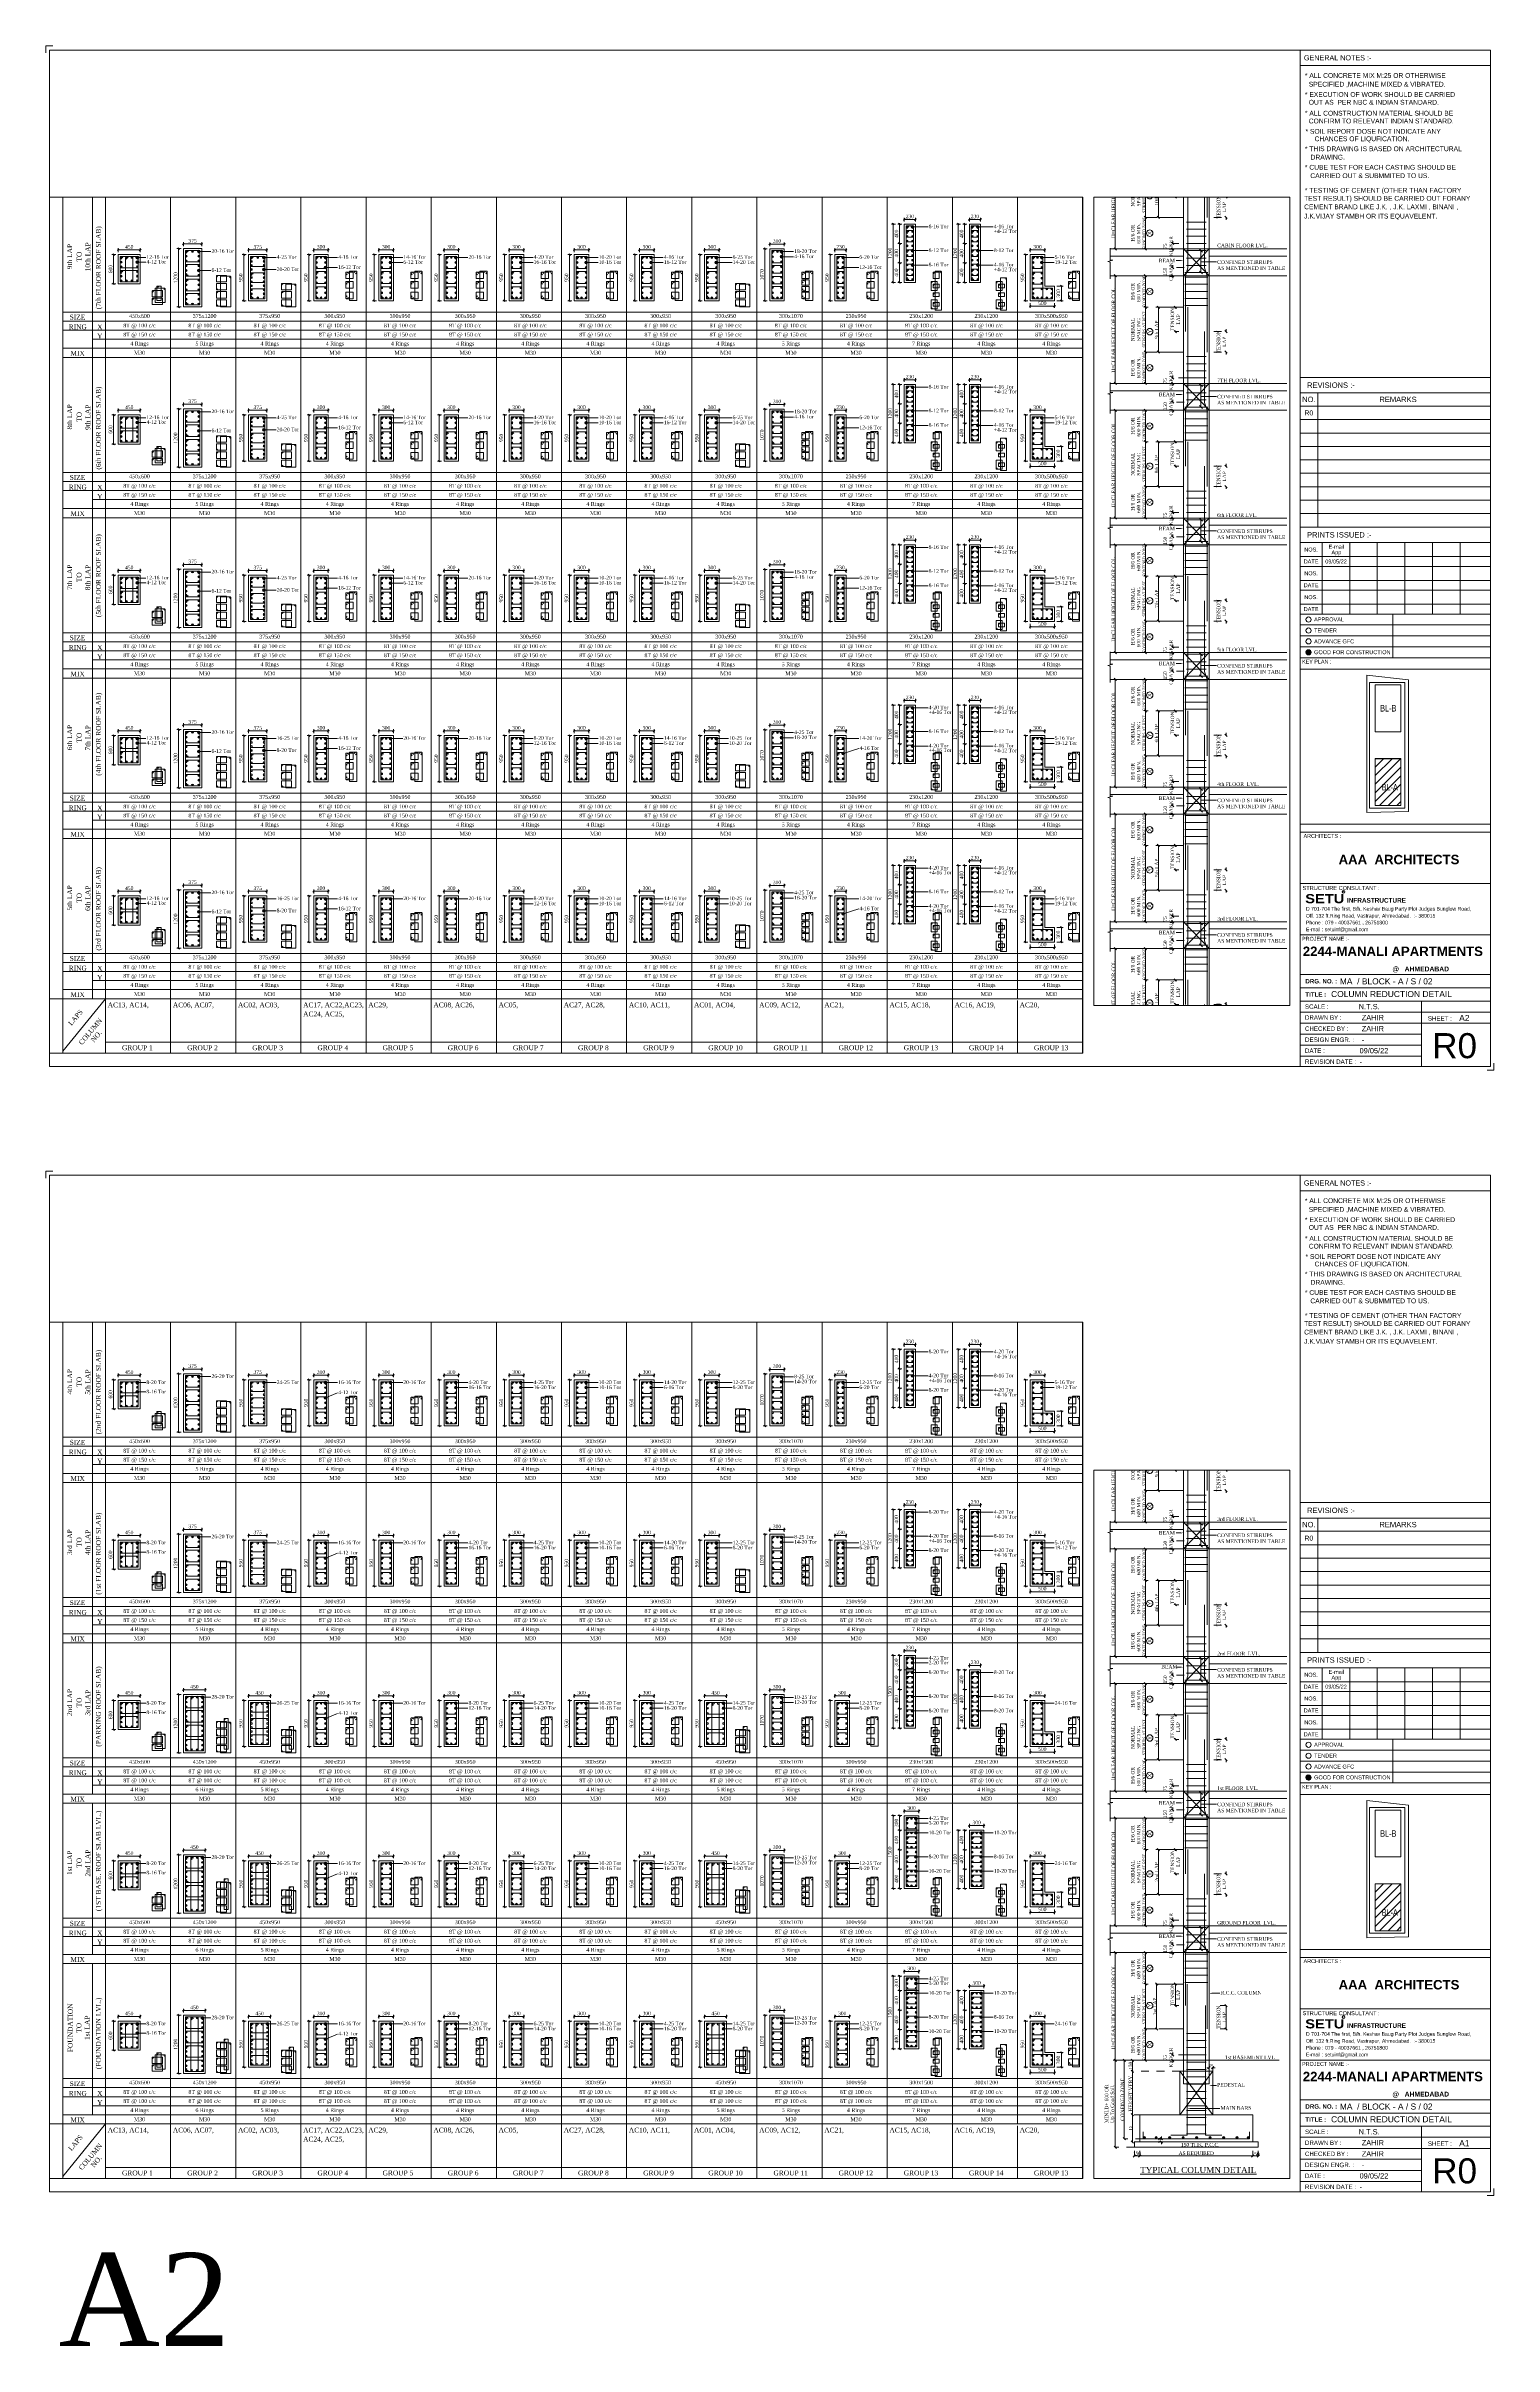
# Paper-space layout 'Layout1' of a CAD drawing. Header units: metres. Extents: x 12 to 757, y 13 to 1197.
# The model-space entities are those that its viewports show. They can reach past a viewport. Long polylines and large blocks are cut down to what shows.
import ezdxf
from ezdxf.enums import TextEntityAlignment as Align

# ---------------------------------------------------------------- set-up
doc = ezdxf.new("R2010")
doc.units = ezdxf.units.M
doc.header["$LTSCALE"] = 0.05
doc.header["$MEASUREMENT"] = 0
doc.header["$PDMODE"] = 34
doc.header["$PDSIZE"] = -2.5
doc.linetypes.add('DOT2', pattern=[0.125, 0, -0.125])
doc.linetypes.add('HIDDEN', pattern=[0.375, 0.25, -0.125])
doc.layers.get('0').update_dxf_attribs({"linetype": 'CONTINUOUS', "lineweight": 0})
doc.layers.get('DEFPOINTS').update_dxf_attribs({"linetype": 'CONTINUOUS'})
for name, color, linetype, lineweight in [('A1-B2-B1', 8, 'CONTINUOUS', 0), ('KEY PLAN', 250, 'CONTINUOUS', 0), ('S-DIM SECTION', 7, 'CONTINUOUS', 0), ('S-DIM-R', 7, 'CONTINUOUS', 9), ('S-SECTION', 5, 'CONTINUOUS', 5), ('S-SECTION MARK', 124, 'CONTINUOUS', 0), ('S-SHEET', 251, 'CONTINUOUS', 0), ('S-STEEL - 1', 6, 'CONTINUOUS', 9), ('S-STEEL COL_DIA', 1, 'CONTINUOUS', 9), ('S-STEEL RING', 1, 'CONTINUOUS', 9), ('S-STEEL-1', 1, 'CONTINUOUS', 0), ('S-TEXT', 7, 'CONTINUOUS', 0), ('S-TEXT COL', 7, 'CONTINUOUS', 20), ('S-TEXT COL SIZE', 7, 'CONTINUOUS', 15), ('S-TEXT MIX', 1, 'CONTINUOUS', 15), ('S-TEXT RINGS', 7, 'CONTINUOUS', 15), ('S-TEXT SHEET', 7, 'CONTINUOUS', 0), ('S-TEXT TITLE', 1, 'CONTINUOUS', 0), ('STRU.SECTION MARK', 7, 'CONTINUOUS', 0)]:
    doc.layers.add(name, color=color, linetype=linetype, lineweight=lineweight)
doc.styles.add('AAPL-ADRESS tahoma', font='tahoma.ttf')
doc.styles.add('ARIAL', font='arial.ttf')
doc.styles.add('ARIAL NARROW', font='arial.ttf', dxfattribs={"width": 0.8})
doc.styles.add('RKDS', font='swisscl.ttf')
doc.styles.add('ROMANS', font='arial.ttf')
doc.styles.add('S-ROMANS', font='times.ttf')
doc.styles.add('Sijcon 1', font='')
doc.styles.add('Sijcon 2', font='arialbd.ttf')
doc.styles.get("Standard").update_dxf_attribs({"font": 'times.ttf'})
doc.styles.add('TEXT', font='times.ttf')
doc.styles.get('Sijcon 1').set_extended_font_data('Arial Black')
doc.dimstyles.new('75mm', dxfattribs={"dimscale": 140, "dimtxt": 1, "dimasz": 0.35, "dimexe": 0.5, "dimexo": 1, "dimgap": 0.01, "dimtad": 0, "dimdec": 0, "dimzin": 12, "dimdsep": 46, "dimtxsty": 'AAPL-ADRESS tahoma', "dimblk": 'OBLIQUE', "dimcen": 0.35, "dimdle": 0.01, "dimse1": 1, "dimse2": 1, "dimclrd": 256, "dimclre": 256, "dimclrt": 256, "dimadec": 0, "dimazin": 3, "dimtfac": 1, "dimtdec": 0, "dimtmove": 1, "dimatfit": 3, "dimldrblk": 'DOTSMALL', "dimfxl": 1, "dimtolj": 1, "dimtzin": 0, "dimarcsym": 1})
doc.dimstyles.new('S_DIM', dxfattribs={"dimtxt": 75, "dimasz": 35, "dimexe": 35, "dimexo": 50, "dimgap": 25, "dimtad": 1, "dimdec": 0, "dimzin": 0, "dimdsep": 46, "dimtxsty": 'Standard', "dimblk": 'OBLIQUE', "dimcen": 0.09, "dimdle": 15, "dimclrd": 256, "dimclre": 256, "dimclrt": 256, "dimadec": 0, "dimazin": 0, "dimtfac": 1, "dimtdec": 0, "dimtofl": 0, "dimtmove": 0, "dimatfit": 3, "dimfxl": 1, "dimtolj": 1, "dimtzin": 0, "dimlwd": -1, "dimlwe": -1, "dimarcsym": 0})

# ---------------------------------------------------------------- blocks, each defined once
blk = doc.blocks.new('A$C56A14B24')
at = {"layer": 'A1-B2-B1', "linetype": 'Continuous', "ltscale": 2500}
for points in [[(72983, -9528), (72983, 62472), (50246, 64986), (50169, -10085)], [(70958, -7628), (51702, -7628), (51702, 61087), (70958, 61087)], [(54803, 59737), (68820, 59737), (68820, 34079), (54803, 34079)], [(68820, -6278), (54803, -6278), (54803, 19379), (68820, 19379)]]:
    blk.add_lwpolyline(points, close=True, dxfattribs=at)
blk = doc.blocks.new('SEET10')
at = {"layer": 'S-TEXT SHEET'}
h = blk.add_hatch(dxfattribs=at)
h.set_pattern_fill('ANSI31', color=1, scale=2.832307, style=0)
h.set_pattern_definition([(45, (2796.22805, -350.13274), (-0.250342947, 0.250342947), [])])
h.paths.add_polyline_path([(-2181.8, -1041, 1), (-2177.5, -1041, 1)])
at = {"layer": 'KEY PLAN', "ltscale": 1500}
blk.add_lwpolyline([(-2186.5, -1054.9), (-2030.2, -1054.9), (-2030.2, -1182.2), (-2186.5, -1182.2)], close=True, dxfattribs=at)
at = {"layer": 'S-SHEET'}
for p, q in [((-2186.5, -1373.2), (-2186.5, -546.5)), ((-2186.5, -1381.2), (-2186.5, -546.5)), ((-2186.5, -559.1), (-2030.2, -559.1)), ((-2186.5, -815.2), (-2030.2, -815.2)), ((-2186.5, -815.2), (-2030.2, -815.2)), ((-2186.5, -827.9), (-2030.2, -827.9)), ((-2172, -827.9), (-2172, -938.2)), ((-2186.5, -838.8), (-2030.2, -838.8)), ((-2186.5, -849.8), (-2030.2, -849.8)), ((-2186.5, -860.9), (-2030.2, -860.9)), ((-2186.5, -871.9), (-2030.2, -871.9)), ((-2186.5, -883), (-2030.2, -883)), ((-2186.5, -894), (-2030.2, -894)), ((-2186.5, -905), (-2030.2, -905)), ((-2186.5, -916.1), (-2030.2, -916.1)), ((-2186.5, -927.1), (-2030.2, -927.1)), ((-2186.5, -938.2), (-2030.2, -938.2)), ((-2186.5, -950.9), (-2030.2, -950.9)), ((-2186.5, -962.3), (-2030.2, -962.3)), ((-2168.4, -1009.6), (-2168.4, -950.9)), ((-2145.7, -1009.6), (-2145.7, -950.9)), ((-2123.1, -1009.6), (-2123.1, -950.9)), ((-2100.4, -1009.6), (-2100.4, -950.9)), ((-2077.8, -1009.6), (-2077.8, -950.9)), ((-2055.1, -1009.6), (-2055.1, -950.9)), ((-2186.5, -970.4), (-2030.2, -970.4)), ((-2186.5, -981.9), (-2030.2, -981.9)), ((-2186.5, -990), (-2030.2, -990)), ((-2186.5, -1001.4), (-2030.2, -1001.4)), ((-2186.5, -1009.6), (-2030.2, -1009.6)), ((-2186.5, -1018.5), (-2030.2, -1018.5)), ((-2110.5, -1045.4), (-2110.5, -1009.6)), ((-2186.5, -1027.5), (-2030.2, -1027.5)), ((-2186.5, -1036.5), (-2030.2, -1036.5)), ((-2186.5, -1045.4), (-2030.2, -1045.4)), ((-2186.5, -1230.9), (-2030.2, -1230.9)), ((-2186.5, -1273.1), (-2030.2, -1273.1)), ((-2186.5, -1305.6), (-2030.2, -1305.6)), ((-2186.5, -1316.5), (-2030.2, -1316.5)), ((-2186.5, -1327.4), (-2030.2, -1327.4)), ((-2186.5, -1336.4), (-2030.2, -1336.4)), ((-2086.8, -1327.4), (-2086.8, -1381.2)), ((-2186.5, -1345.5), (-2030.2, -1345.5)), ((-2186.5, -1354.5), (-2086.8, -1354.5)), ((-2186.5, -1363.6), (-2086.8, -1363.6)), ((-2186.5, -1372.7), (-2086.8, -1372.7))]:
    blk.add_line(p, q, dxfattribs=at)
at = {"layer": 'S-SHEET', "color": 251}
blk.add_line((-2186.5, -1188.7), (-2030.2, -1188.7), dxfattribs=at)
at = {"layer": 'S-SHEET', "color": 0}
for points in [[(-3210.7, -543.1), (-3216.3, -543.1), (-3216.3, -548.7)], [(-2033, -1384.1), (-2027.3, -1384.1), (-2027.3, -1378.4)]]:
    blk.add_lwpolyline(points, dxfattribs=at)
at = {"layer": 'S-SHEET'}
blk.add_lwpolyline([(-3213.5, -1381.2), (-2030.2, -1381.2), (-2030.2, -546.5), (-3213.5, -546.5)], close=True, dxfattribs=at)
at = {"layer": 'S-TEXT SHEET'}
for centre in [(-2179.6, -1014.1), (-2179.6, -1023.1), (-2179.6, -1032)]:
    blk.add_circle(centre, 2.12, dxfattribs=at)
at = {"layer": 'S-TEXT SHEET', "color": 1}
blk.add_circle((-2179.6, -1041), 2.12, dxfattribs=at)
at = {"layer": 'S-TEXT SHEET', "color": 34}
blk.add_circle((-2150.9, -1237.7), 1.17, dxfattribs=at)
at = {"color": 1, "xscale": 0.001501214715, "yscale": 0.001501214715, "zscale": 0.001501214715}
blk.add_blockref('A$C56A14B24', (-2207.1, -1157.4, 0), dxfattribs=at)
at = {"layer": 'KEY PLAN', "ltscale": 1500, "style": 'RKDS'}
for s, p in [('BL-B', (-2120.8, -1089.6)), ('BL-A', (-2119.6, -1154.4))]:
    blk.add_text(s, height=5.3, dxfattribs=at).set_placement(p)
at = {"layer": 'S-TEXT SHEET', "width": 1}
for s, height, style, p in [('GENERAL NOTES :-', 4.225, 'ARIAL', (-2183.4, -552.8)), ('REVISIONS :-', 4.426, 'ARIAL', (-2180.8, -821.6)), ('PRINTS ISSUED :-', 4.426, 'ARIAL', (-2180.8, -944.5)), ('APPROVAL', 3.26, 'ARIAL', (-2175, -1014)), ('ADVANCE GFC', 3.261, 'ARIAL', (-2175, -1032)), ('TENDER', 3.26, 'ARIAL', (-2175, -1023)), ('KEY PLAN :', 3.17, 'ARIAL', (-2184.9, -1048.6)), (' ARCHITECTS :', 3.171, 'ARIAL', (-2184.9, -1191.8)), ('STRUCTURE CONSULTANT :', 3.29, 'ARIAL', (-2184.5, -1234.5)), ('Off. 132 ft.Ring Road, Vastrapur, Ahmedabad.  :- 380015', 3.008, 'ARIAL', (-2181.7, -1257.3)), ('D 701-704 The first, B/h. Keshav Baug Party Plot Judges Bunglow Road,', 3.008, 'ARIAL', (-2181.7, -1251.6)), ('Phone : 079 - 40037661 , 26751800', 3.008, 'ARIAL', (-2181.7, -1262.9)), ('PROJECT NAME :-', 3.171, 'ARIAL', (-2184.9, -1276.2)), ('2244-MANALI APARTMENTS', 7.747, 'Sijcon 2', (-2184.3, -1286.5)), ('E-mail : setuinf@gmail.com', 3.008, 'ARIAL', (-2181.7, -1268.5)), ('@   AHMEDABAD ', 3.979, 'Sijcon 2', (-2110.7, -1301)), ('TITLE :', 3.62, 'Sijcon 2', (-2182.2, -1321.9)), ('DRG. NO. :', 3.62, 'Sijcon 2', (-2182.2, -1311.1)), ('SCALE :', 3.62, 'ARIAL', (-2182.5, -1331.9)), ('DRAWN BY :', 3.62, 'ARIAL', (-2182.5, -1340.9)), ('N.T.S.', 4.35, 'ARIAL', (-2138.4, -1331.9)), ('ZAHIR', 4.35, 'ARIAL', (-2135.9, -1340.9)), ('SHEET :', 3.62, 'ARIAL', (-2081.6, -1341.6)), ('CHECKED BY :', 3.624, 'ARIAL', (-2182.5, -1350)), ('DESIGN ENGR. :', 3.683, 'ARIAL', (-2182.5, -1359.1)), ('ZAHIR', 4.35, 'ARIAL', (-2135.9, -1350)), ('-', 4.35, 'ARIAL', (-2135.9, -1359.1)), ('R0', 20.59, 'ARIAL', (-2078, -1364, 0)), ('DATE :', 3.62, 'ARIAL', (-2182.5, -1368.1)), ('REVISION DATE :', 3.624, 'ARIAL', (-2182.5, -1377.1)), ('09/05/22', 4.35, 'ARIAL', (-2137.7, -1368.1)), ('-', 4.35, 'ARIAL', (-2137.7, -1377.1))]:
    blk.add_text(s, height=height, dxfattribs=dict(at, style=style)).set_placement(p, align=Align.MIDDLE_LEFT)
at = {"layer": 'S-TEXT SHEET', "style": 'ARIAL NARROW'}
for s, height, p in [('* ALL CONCRETE MIX M:25 OR OTHERWISE ', 3.944, (-2182.6, -567.3, 0)), ('* EXECUTION OF WORK SHOULD BE CARRIED ', 3.944, (-2182.6, -582.9, 0)), (' SPECIFIED ,MACHINE MIXED & VIBRATED.', 3.944, (-2180.9, -574.5, 0)), ('* ALL CONSTRUCTION MATERIAL SHOULD BE', 3.944, (-2182.6, -598.3, 0)), ('OUT AS  PER NBC & INDIAN STANDARD.', 3.944, (-2179.4, -589.3, 0)), ('CONFIRM TO RELEVANT INDIAN STANDARD. ', 3.944, (-2179.4, -604.7, 0)), ('* SOIL REPORT DOSE NOT INDICATE ANY ', 3.944, (-2182.1, -613.2, 0)), ('CHANCES OF LIQUFICATION.', 3.944, (-2174.6, -619.3, 0)), ('* THIS DRAWING IS BASED ON ARCHITECTURAL ', 3.944, (-2182.6, -627.5, 0)), ('* CUBE TEST FOR EACH CASTING SHOULD BE ', 3.944, (-2182.6, -642.7, 0)), ('DRAWING.', 3.94, (-2177.9, -634.4, 0)), ('* TESTING OF CEMENT (OTHER THAN FACTORY ', 3.944, (-2182.6, -661.6, 0)), ('CARRIED OUT & SUBMMITED TO US.', 3.944, (-2178.1, -649.6, 0)), ('TEST RESULT) SHOULD BE CARRIED OUT FORANY ', 3.944, (-2183.2, -668.2, 0)), ('CEMENT BRAND LIKE J.K. , J.K. LAXMI , BINANI ,', 3.944, (-2183.2, -675.2, 0)), ('J.K.VIJAY STAMBH OR ITS EQUAVELENT.', 3.944, (-2183.2, -682.8, 0))]:
    blk.add_text(s, height=height, dxfattribs=at).set_placement(p, align=Align.MIDDLE_LEFT)
at = {"layer": 'S-TEXT SHEET', "style": 'ARIAL', "width": 1}
for s, height, p in [('NO.', 4.43, (-2179.3, -833.3)), ('R0', 4.03, (-2179.3, -844.4, 0)), ('REMARKS', 4.43, (-2106.1, -833.3)), ('NOS.', 3.26, (-2177.5, -956.6)), ('E-mail', 3.26, (-2156.7, -954.3)), ('App', 3.26, (-2156.7, -958.9)), ('DATE', 3.26, (-2177.5, -966.4)), ('NOS.', 3.26, (-2177.5, -976.1)), ('09/05/22', 3.26, (-2157, -966.4)), ('DATE', 3.26, (-2177.5, -985.9)), ('NOS.', 3.26, (-2177.5, -995.7)), ('DATE', 3.26, (-2177.5, -1005.5))]:
    blk.add_text(s, height=height, dxfattribs=at).set_placement(p, align=Align.MIDDLE_CENTER)
at = {"layer": 'S-TEXT SHEET', "color": 1, "style": 'ARIAL', "width": 1}
blk.add_text('GOOD FOR CONSTRUCTION ', height=3.261, dxfattribs=at).set_placement((-2175, -1040.9), align=Align.MIDDLE_LEFT)
at = {"layer": 'S-TEXT SHEET', "style": 'Sijcon 2', "width": 1}
blk.add_text('AAA  ARCHITECTS', height=7.747, dxfattribs=at).set_placement((-2154.9, -1215))
at = {"layer": 'S-TEXT SHEET', "color": 34, "width": 1}
for s, height, style, p in [('SETU', 7.52, 'Sijcon 1', (-2182.3, -1239.5)), ('R', 1.35, 'Sijcon 2', (-2151.6, -1237)), ('INFRASTRUCTURE', 3.76, 'Sijcon 2', (-2148, -1242.8))]:
    blk.add_text(s, height=height, dxfattribs=dict(at, style=style)).set_placement(p, align=Align.TOP_LEFT)
blk = doc.blocks.new('_Oblique')
at = {"color": 0, "linetype": 'ByBlock', "lineweight": -2}
blk.add_line((-0.5, -0.5), (0.5, 0.5), dxfattribs=at)
blk = doc.blocks.new('*D368')
at = {"layer": 'DEFPOINTS', "color": 0, "transparency": 16777216}
for p in [(178223, 11619), (178223, 11525, 0), (178673, 11525, 0)]:
    blk.add_point(p, dxfattribs=at)
at = {"layer": 'S-DIM-R', "transparency": 16777216}
for p, q in [((178688, 11619), (178208, 11619)), ((178223, 11575), (178223, 11654)), ((178673, 11575), (178673, 11654))]:
    blk.add_line(p, q, dxfattribs=at)
at = {"layer": 'S-DIM-R', "transparency": 16777216, "xscale": 35, "yscale": 35, "zscale": 35, "rotation": 180}
blk.add_blockref('_Oblique', (178223, 11619), dxfattribs=at)
at = {"layer": 'S-DIM-R', "transparency": 16777216, "xscale": 35, "yscale": 35, "zscale": 35}
blk.add_blockref('_Oblique', (178673, 11619), dxfattribs=at)
at = {"layer": 'S-DIM-R', "transparency": 16777216, "insert": (178448, 11682), "char_height": 75, "attachment_point": 5}
blk.add_mtext('\\A1;450', dxfattribs=at)
blk = doc.blocks.new('*U4')
at = {"layer": 'S-STEEL COL_DIA'}
h = blk.add_hatch(color=256, dxfattribs=at)
h.dxf.hatch_style = 1
h.paths.add_polyline_path([(0, 0), (0, -18, 0.198912), (13, -13)])
h.paths.add_polyline_path([(0, 0), (-13, -13, 0.198912), (0, -18)])
h.paths.add_polyline_path([(0, 18, 0.198912), (-13, 13), (0, 0)])
h.paths.add_polyline_path([(13, 13, 0.198912), (0, 18), (0, 0)])
at = {"layer": 'S-STEEL COL_DIA', "lineweight": 5}
for p, q in [((-13, 13), (13, -13)), ((13, 13), (-13, -13))]:
    blk.add_line(p, q, dxfattribs=at)
blk.add_circle((0, 0), 18.5, dxfattribs=at)
blk = doc.blocks.new('*U5')
at = {"layer": 'S-STEEL COL_DIA'}
h = blk.add_hatch(color=256, dxfattribs=at)
h.dxf.hatch_style = 1
h.paths.add_polyline_path([(-18, 0, 1), (18, 0, 1)])
h.paths.add_polyline_path([(13, 0, -1), (-13, 0, -1)], flags=16)
at = {"layer": 'S-STEEL COL_DIA', "lineweight": 5}
for radius in [18.5, 13]:
    blk.add_circle((0, 0), radius, dxfattribs=at)
blk = doc.blocks.new('*D365')
at = {"layer": 'DEFPOINTS', "color": 0, "transparency": 16777216}
for p in [(178223, 11525, 0), (178125, 10925), (178223, 10925, 0)]:
    blk.add_point(p, dxfattribs=at)
at = {"layer": 'S-DIM-R', "transparency": 16777216}
for p, q in [((178173, 11525), (178090, 11525)), ((178125, 11540), (178125, 10910)), ((178173, 10925), (178090, 10925))]:
    blk.add_line(p, q, dxfattribs=at)
at = {"layer": 'S-DIM-R', "transparency": 16777216, "xscale": 35, "yscale": 35, "zscale": 35}
for p, rotation in [((178125, 11525), 90), ((178125, 10925), 270)]:
    blk.add_blockref('_Oblique', p, dxfattribs=dict(at, rotation=rotation))
at = {"layer": 'S-DIM-R', "transparency": 16777216, "insert": (178062, 11225), "char_height": 75, "attachment_point": 5, "rotation": 90}
blk.add_mtext('\\A1;600', dxfattribs=at)
blk = doc.blocks.new('*D366')
at = {"layer": 'DEFPOINTS', "color": 0, "transparency": 16777216}
for p in [(180904, 11525, 0), (180806, 10575), (180904, 10575, 0)]:
    blk.add_point(p, dxfattribs=at)
at = {"layer": 'S-DIM-R', "transparency": 16777216}
for p, q in [((180854, 11525), (180771, 11525)), ((180806, 11540), (180806, 10560)), ((180854, 10575), (180771, 10575))]:
    blk.add_line(p, q, dxfattribs=at)
at = {"layer": 'S-DIM-R', "transparency": 16777216, "xscale": 35, "yscale": 35, "zscale": 35}
for p, rotation in [((180806, 11525), 90), ((180806, 10575), 270)]:
    blk.add_blockref('_Oblique', p, dxfattribs=dict(at, rotation=rotation))
at = {"layer": 'S-DIM-R', "transparency": 16777216, "insert": (180743, 11050), "char_height": 75, "attachment_point": 5, "rotation": 90}
blk.add_mtext('\\A1;950', dxfattribs=at)
blk = doc.blocks.new('*D367')
at = {"layer": 'DEFPOINTS', "color": 0, "transparency": 16777216}
for p in [(180904, 11619), (180904, 11525, 0), (181354, 11525, 0)]:
    blk.add_point(p, dxfattribs=at)
at = {"layer": 'S-DIM-R', "transparency": 16777216}
for p, q in [((181369, 11619), (180889, 11619)), ((180904, 11575), (180904, 11654)), ((181354, 11575), (181354, 11654))]:
    blk.add_line(p, q, dxfattribs=at)
at = {"layer": 'S-DIM-R', "transparency": 16777216, "xscale": 35, "yscale": 35, "zscale": 35, "rotation": 180}
blk.add_blockref('_Oblique', (180904, 11619), dxfattribs=at)
at = {"layer": 'S-DIM-R', "transparency": 16777216, "xscale": 35, "yscale": 35, "zscale": 35}
blk.add_blockref('_Oblique', (181354, 11619), dxfattribs=at)
at = {"layer": 'S-DIM-R', "transparency": 16777216, "insert": (181129, 11682), "char_height": 75, "attachment_point": 5}
blk.add_mtext('\\A1;450', dxfattribs=at)
blk = doc.blocks.new('*U6')
at = {"layer": 'S-STEEL COL_DIA'}
h = blk.add_hatch(color=256, dxfattribs=at)
h.dxf.hatch_style = 1
h.paths.add_polyline_path([(0, 18, 0.414214), (-18, 0, 0.414214), (0, -18)])
at = {"layer": 'S-STEEL COL_DIA', "lineweight": 5}
blk.add_circle((0, 0), 18.5, dxfattribs=at)
blk = doc.blocks.new('*D369')
at = {"layer": 'DEFPOINTS', "color": 0, "transparency": 16777216}
for p in [(182245, 11619), (182245, 11525, 0), (182545, 11525, 0)]:
    blk.add_point(p, dxfattribs=at)
at = {"layer": 'S-DIM-R', "transparency": 16777216}
for p, q in [((182560, 11619), (182230, 11619)), ((182245, 11575), (182245, 11654)), ((182545, 11575), (182545, 11654))]:
    blk.add_line(p, q, dxfattribs=at)
at = {"layer": 'S-DIM-R', "transparency": 16777216, "xscale": 35, "yscale": 35, "zscale": 35, "rotation": 180}
blk.add_blockref('_Oblique', (182245, 11619), dxfattribs=at)
at = {"layer": 'S-DIM-R', "transparency": 16777216, "xscale": 35, "yscale": 35, "zscale": 35}
blk.add_blockref('_Oblique', (182545, 11619), dxfattribs=at)
at = {"layer": 'S-DIM-R', "transparency": 16777216, "insert": (182395, 11682), "char_height": 75, "attachment_point": 5}
blk.add_mtext('\\A1;300', dxfattribs=at)
blk = doc.blocks.new('*U7')
at = {"layer": 'S-STEEL COL_DIA', "lineweight": 5}
for radius in [18.5, 13, 13]:
    blk.add_circle((0, 0), radius, dxfattribs=at)
blk = doc.blocks.new('*D370')
at = {"layer": 'DEFPOINTS', "color": 0, "transparency": 16777216}
for p in [(182245, 11525, 0), (182147, 10575), (182245, 10575, 0)]:
    blk.add_point(p, dxfattribs=at)
at = {"layer": 'S-DIM-R', "transparency": 16777216}
for p, q in [((182195, 11525), (182112, 11525)), ((182147, 11540), (182147, 10560)), ((182195, 10575), (182112, 10575))]:
    blk.add_line(p, q, dxfattribs=at)
at = {"layer": 'S-DIM-R', "transparency": 16777216, "xscale": 35, "yscale": 35, "zscale": 35}
for p, rotation in [((182147, 11525), 90), ((182147, 10575), 270)]:
    blk.add_blockref('_Oblique', p, dxfattribs=dict(at, rotation=rotation))
at = {"layer": 'S-DIM-R', "transparency": 16777216, "insert": (182083, 11050), "char_height": 75, "attachment_point": 5, "rotation": 90}
blk.add_mtext('\\A1;950', dxfattribs=at)
blk = doc.blocks.new('*D371')
at = {"layer": 'DEFPOINTS', "color": 0, "transparency": 16777216}
for p in [(183585, 11525, 0), (183487, 10575), (183585, 10575, 0)]:
    blk.add_point(p, dxfattribs=at)
at = {"layer": 'S-DIM-R', "transparency": 16777216}
for p, q in [((183535, 11525), (183452, 11525)), ((183487, 11540), (183487, 10560)), ((183535, 10575), (183452, 10575))]:
    blk.add_line(p, q, dxfattribs=at)
at = {"layer": 'S-DIM-R', "transparency": 16777216, "xscale": 35, "yscale": 35, "zscale": 35}
for p, rotation in [((183487, 11525), 90), ((183487, 10575), 270)]:
    blk.add_blockref('_Oblique', p, dxfattribs=dict(at, rotation=rotation))
at = {"layer": 'S-DIM-R', "transparency": 16777216, "insert": (183424, 11050), "char_height": 75, "attachment_point": 5, "rotation": 90}
blk.add_mtext('\\A1;950', dxfattribs=at)
blk = doc.blocks.new('*D372')
at = {"layer": 'DEFPOINTS', "color": 0, "transparency": 16777216}
for p in [(183585, 11619), (183585, 11525, 0), (183885, 11525, 0)]:
    blk.add_point(p, dxfattribs=at)
at = {"layer": 'S-DIM-R', "transparency": 16777216}
for p, q in [((183900, 11619), (183570, 11619)), ((183585, 11575), (183585, 11654)), ((183885, 11575), (183885, 11654))]:
    blk.add_line(p, q, dxfattribs=at)
at = {"layer": 'S-DIM-R', "transparency": 16777216, "xscale": 35, "yscale": 35, "zscale": 35, "rotation": 180}
blk.add_blockref('_Oblique', (183585, 11619), dxfattribs=at)
at = {"layer": 'S-DIM-R', "transparency": 16777216, "xscale": 35, "yscale": 35, "zscale": 35}
blk.add_blockref('_Oblique', (183885, 11619), dxfattribs=at)
at = {"layer": 'S-DIM-R', "transparency": 16777216, "insert": (183735, 11682), "char_height": 75, "attachment_point": 5}
blk.add_mtext('\\A1;300', dxfattribs=at)
blk = doc.blocks.new('*D373')
at = {"layer": 'DEFPOINTS', "color": 0, "transparency": 16777216}
for p in [(184926, 11525, 0), (184828, 10575), (184926, 10575, 0)]:
    blk.add_point(p, dxfattribs=at)
at = {"layer": 'S-DIM-R', "transparency": 16777216}
for p, q in [((184876, 11525), (184793, 11525)), ((184828, 11540), (184828, 10560)), ((184876, 10575), (184793, 10575))]:
    blk.add_line(p, q, dxfattribs=at)
at = {"layer": 'S-DIM-R', "transparency": 16777216, "xscale": 35, "yscale": 35, "zscale": 35}
for p, rotation in [((184828, 11525), 90), ((184828, 10575), 270)]:
    blk.add_blockref('_Oblique', p, dxfattribs=dict(at, rotation=rotation))
at = {"layer": 'S-DIM-R', "transparency": 16777216, "insert": (184765, 11050), "char_height": 75, "attachment_point": 5, "rotation": 90}
blk.add_mtext('\\A1;950', dxfattribs=at)
blk = doc.blocks.new('*D374')
at = {"layer": 'DEFPOINTS', "color": 0, "transparency": 16777216}
for p in [(184926, 11619), (184926, 11525, 0), (185226, 11525, 0)]:
    blk.add_point(p, dxfattribs=at)
at = {"layer": 'S-DIM-R', "transparency": 16777216}
for p, q in [((185241, 11619), (184911, 11619)), ((184926, 11575), (184926, 11654)), ((185226, 11575), (185226, 11654))]:
    blk.add_line(p, q, dxfattribs=at)
at = {"layer": 'S-DIM-R', "transparency": 16777216, "xscale": 35, "yscale": 35, "zscale": 35, "rotation": 180}
blk.add_blockref('_Oblique', (184926, 11619), dxfattribs=at)
at = {"layer": 'S-DIM-R', "transparency": 16777216, "xscale": 35, "yscale": 35, "zscale": 35}
blk.add_blockref('_Oblique', (185226, 11619), dxfattribs=at)
at = {"layer": 'S-DIM-R', "transparency": 16777216, "insert": (185076, 11682), "char_height": 75, "attachment_point": 5}
blk.add_mtext('\\A1;300', dxfattribs=at)
blk = doc.blocks.new('*D375')
at = {"layer": 'DEFPOINTS', "color": 0, "transparency": 16777216}
for p in [(186267, 11525, 0), (186168, 10575), (186267, 10575, 0)]:
    blk.add_point(p, dxfattribs=at)
at = {"layer": 'S-DIM-R', "transparency": 16777216}
for p, q in [((186217, 11525), (186133, 11525)), ((186168, 11540), (186168, 10560)), ((186217, 10575), (186133, 10575))]:
    blk.add_line(p, q, dxfattribs=at)
at = {"layer": 'S-DIM-R', "transparency": 16777216, "xscale": 35, "yscale": 35, "zscale": 35}
for p, rotation in [((186168, 11525), 90), ((186168, 10575), 270)]:
    blk.add_blockref('_Oblique', p, dxfattribs=dict(at, rotation=rotation))
at = {"layer": 'S-DIM-R', "transparency": 16777216, "insert": (186105, 11050), "char_height": 75, "attachment_point": 5, "rotation": 90}
blk.add_mtext('\\A1;950', dxfattribs=at)
blk = doc.blocks.new('*D376')
at = {"layer": 'DEFPOINTS', "color": 0, "transparency": 16777216}
for p in [(186267, 11619), (186267, 11525, 0), (186567, 11525, 0)]:
    blk.add_point(p, dxfattribs=at)
at = {"layer": 'S-DIM-R', "transparency": 16777216}
for p, q in [((186582, 11619), (186252, 11619)), ((186267, 11575), (186267, 11654)), ((186567, 11575), (186567, 11654))]:
    blk.add_line(p, q, dxfattribs=at)
at = {"layer": 'S-DIM-R', "transparency": 16777216, "xscale": 35, "yscale": 35, "zscale": 35, "rotation": 180}
blk.add_blockref('_Oblique', (186267, 11619), dxfattribs=at)
at = {"layer": 'S-DIM-R', "transparency": 16777216, "xscale": 35, "yscale": 35, "zscale": 35}
blk.add_blockref('_Oblique', (186567, 11619), dxfattribs=at)
at = {"layer": 'S-DIM-R', "transparency": 16777216, "insert": (186417, 11682), "char_height": 75, "attachment_point": 5}
blk.add_mtext('\\A1;300', dxfattribs=at)
blk = doc.blocks.new('*D380')
at = {"layer": 'DEFPOINTS', "color": 0, "transparency": 16777216}
for p in [(187607, 11525, 0), (187509, 10575), (187607, 10575, 0)]:
    blk.add_point(p, dxfattribs=at)
at = {"layer": 'S-DIM-R', "transparency": 16777216}
for p, q in [((187557, 11525), (187474, 11525)), ((187509, 11540), (187509, 10560)), ((187557, 10575), (187474, 10575))]:
    blk.add_line(p, q, dxfattribs=at)
at = {"layer": 'S-DIM-R', "transparency": 16777216, "xscale": 35, "yscale": 35, "zscale": 35}
for p, rotation in [((187509, 11525), 90), ((187509, 10575), 270)]:
    blk.add_blockref('_Oblique', p, dxfattribs=dict(at, rotation=rotation))
at = {"layer": 'S-DIM-R', "transparency": 16777216, "insert": (187446, 11050), "char_height": 75, "attachment_point": 5, "rotation": 90}
blk.add_mtext('\\A1;950', dxfattribs=at)
blk = doc.blocks.new('*D381')
at = {"layer": 'DEFPOINTS', "color": 0, "transparency": 16777216}
for p in [(187607, 11619), (187607, 11525, 0), (187907, 11525, 0)]:
    blk.add_point(p, dxfattribs=at)
at = {"layer": 'S-DIM-R', "transparency": 16777216}
for p, q in [((187922, 11619), (187592, 11619)), ((187607, 11575), (187607, 11654)), ((187907, 11575), (187907, 11654))]:
    blk.add_line(p, q, dxfattribs=at)
at = {"layer": 'S-DIM-R', "transparency": 16777216, "xscale": 35, "yscale": 35, "zscale": 35, "rotation": 180}
blk.add_blockref('_Oblique', (187607, 11619), dxfattribs=at)
at = {"layer": 'S-DIM-R', "transparency": 16777216, "xscale": 35, "yscale": 35, "zscale": 35}
blk.add_blockref('_Oblique', (187907, 11619), dxfattribs=at)
at = {"layer": 'S-DIM-R', "transparency": 16777216, "insert": (187757, 11682), "char_height": 75, "attachment_point": 5}
blk.add_mtext('\\A1;300', dxfattribs=at)
blk = doc.blocks.new('*D377')
at = {"layer": 'DEFPOINTS', "color": 0, "transparency": 16777216}
for p in [(188948, 11525, 0), (188850, 10575), (188948, 10575, 0)]:
    blk.add_point(p, dxfattribs=at)
at = {"layer": 'S-DIM-R', "transparency": 16777216}
for p, q in [((188898, 11525), (188815, 11525)), ((188850, 11540), (188850, 10560)), ((188898, 10575), (188815, 10575))]:
    blk.add_line(p, q, dxfattribs=at)
at = {"layer": 'S-DIM-R', "transparency": 16777216, "xscale": 35, "yscale": 35, "zscale": 35}
for p, rotation in [((188850, 11525), 90), ((188850, 10575), 270)]:
    blk.add_blockref('_Oblique', p, dxfattribs=dict(at, rotation=rotation))
at = {"layer": 'S-DIM-R', "transparency": 16777216, "insert": (188786, 11050), "char_height": 75, "attachment_point": 5, "rotation": 90}
blk.add_mtext('\\A1;950', dxfattribs=at)
blk = doc.blocks.new('*D378')
at = {"layer": 'DEFPOINTS', "color": 0, "transparency": 16777216}
for p in [(188948, 11619), (188948, 11525, 0), (189248, 11525, 0)]:
    blk.add_point(p, dxfattribs=at)
at = {"layer": 'S-DIM-R', "transparency": 16777216}
for p, q in [((189263, 11619), (188933, 11619)), ((188948, 11575), (188948, 11654)), ((189248, 11575), (189248, 11654))]:
    blk.add_line(p, q, dxfattribs=at)
at = {"layer": 'S-DIM-R', "transparency": 16777216, "xscale": 35, "yscale": 35, "zscale": 35, "rotation": 180}
blk.add_blockref('_Oblique', (188948, 11619), dxfattribs=at)
at = {"layer": 'S-DIM-R', "transparency": 16777216, "xscale": 35, "yscale": 35, "zscale": 35}
blk.add_blockref('_Oblique', (189248, 11619), dxfattribs=at)
at = {"layer": 'S-DIM-R', "transparency": 16777216, "insert": (189098, 11682), "char_height": 75, "attachment_point": 5}
blk.add_mtext('\\A1;300', dxfattribs=at)
blk = doc.blocks.new('*D379')
at = {"layer": 'DEFPOINTS', "color": 0, "transparency": 16777216}
for p in [(191629, 11739), (191629, 11645, 0), (191929, 11645, 0)]:
    blk.add_point(p, dxfattribs=at)
at = {"layer": 'S-DIM-R', "transparency": 16777216}
for p, q in [((191944, 11739), (191614, 11739)), ((191629, 11695), (191629, 11774)), ((191929, 11695), (191929, 11774))]:
    blk.add_line(p, q, dxfattribs=at)
at = {"layer": 'S-DIM-R', "transparency": 16777216, "xscale": 35, "yscale": 35, "zscale": 35, "rotation": 180}
blk.add_blockref('_Oblique', (191629, 11739), dxfattribs=at)
at = {"layer": 'S-DIM-R', "transparency": 16777216, "xscale": 35, "yscale": 35, "zscale": 35}
blk.add_blockref('_Oblique', (191929, 11739), dxfattribs=at)
at = {"layer": 'S-DIM-R', "transparency": 16777216, "insert": (191779, 11802), "char_height": 75, "attachment_point": 5}
blk.add_mtext('\\A1;300', dxfattribs=at)
blk = doc.blocks.new('*D358')
at = {"layer": 'DEFPOINTS', "color": 0, "transparency": 16777216}
for p in [(191629, 11645, 0), (191531, 10575), (191629, 10575, 0)]:
    blk.add_point(p, dxfattribs=at)
at = {"layer": 'S-DIM-R', "transparency": 16777216}
for p, q in [((191579, 11645), (191496, 11645)), ((191531, 11660), (191531, 10560)), ((191579, 10575), (191496, 10575))]:
    blk.add_line(p, q, dxfattribs=at)
at = {"layer": 'S-DIM-R', "transparency": 16777216, "xscale": 35, "yscale": 35, "zscale": 35}
for p, rotation in [((191531, 11645), 90), ((191531, 10575), 270)]:
    blk.add_blockref('_Oblique', p, dxfattribs=dict(at, rotation=rotation))
at = {"layer": 'S-DIM-R', "transparency": 16777216, "insert": (191467, 11110), "char_height": 75, "attachment_point": 5, "rotation": 90}
blk.add_mtext('\\A1;1070', dxfattribs=at)
blk = doc.blocks.new('*D363')
at = {"layer": 'DEFPOINTS', "color": 0, "transparency": 16777216}
for p in [(196989, 11525, 0), (196891, 10575), (196989, 10575, 0)]:
    blk.add_point(p, dxfattribs=at)
at = {"layer": 'S-DIM-R', "transparency": 16777216}
for p, q in [((196939, 11525), (196856, 11525)), ((196891, 11540), (196891, 10560)), ((196939, 10575), (196856, 10575))]:
    blk.add_line(p, q, dxfattribs=at)
at = {"layer": 'S-DIM-R', "transparency": 16777216, "xscale": 35, "yscale": 35, "zscale": 35}
for p, rotation in [((196891, 11525), 90), ((196891, 10575), 270)]:
    blk.add_blockref('_Oblique', p, dxfattribs=dict(at, rotation=rotation))
at = {"layer": 'S-DIM-R', "transparency": 16777216, "insert": (196828, 11050), "char_height": 75, "attachment_point": 5, "rotation": 90}
blk.add_mtext('\\A1;950', dxfattribs=at)
blk = doc.blocks.new('*D364')
at = {"layer": 'DEFPOINTS', "color": 0, "transparency": 16777216}
for p in [(196989, 11619), (196989, 11525, 0), (197289, 11525, 0)]:
    blk.add_point(p, dxfattribs=at)
at = {"layer": 'S-DIM-R', "transparency": 16777216}
for p, q in [((197304, 11619), (196974, 11619)), ((196989, 11575), (196989, 11654)), ((197289, 11575), (197289, 11654))]:
    blk.add_line(p, q, dxfattribs=at)
at = {"layer": 'S-DIM-R', "transparency": 16777216, "xscale": 35, "yscale": 35, "zscale": 35, "rotation": 180}
blk.add_blockref('_Oblique', (196989, 11619), dxfattribs=at)
at = {"layer": 'S-DIM-R', "transparency": 16777216, "xscale": 35, "yscale": 35, "zscale": 35}
blk.add_blockref('_Oblique', (197289, 11619), dxfattribs=at)
at = {"layer": 'S-DIM-R', "transparency": 16777216, "insert": (197139, 11682), "char_height": 75, "attachment_point": 5}
blk.add_mtext('\\A1;300', dxfattribs=at)
blk = doc.blocks.new('*D359')
at = {"layer": 'DEFPOINTS', "color": 0, "transparency": 16777216}
for p in [(179564, 11648, 0), (179465, 10448), (179564, 10448, 0)]:
    blk.add_point(p, dxfattribs=at)
at = {"layer": 'S-DIM-R', "transparency": 16777216}
for p, q in [((179514, 11648), (179430, 11648)), ((179465, 11663), (179465, 10433)), ((179514, 10448), (179430, 10448))]:
    blk.add_line(p, q, dxfattribs=at)
at = {"layer": 'S-DIM-R', "transparency": 16777216, "xscale": 35, "yscale": 35, "zscale": 35}
for p, rotation in [((179465, 11648), 90), ((179465, 10448), 270)]:
    blk.add_blockref('_Oblique', p, dxfattribs=dict(at, rotation=rotation))
at = {"layer": 'S-DIM-R', "transparency": 16777216, "insert": (179402, 11048), "char_height": 75, "attachment_point": 5, "rotation": 90}
blk.add_mtext('\\A1;1200', dxfattribs=at)
blk = doc.blocks.new('*D360')
at = {"layer": 'DEFPOINTS', "color": 0, "transparency": 16777216}
for p in [(179564, 11743), (179564, 11648, 0), (180014, 11648, 0)]:
    blk.add_point(p, dxfattribs=at)
at = {"layer": 'S-DIM-R', "transparency": 16777216}
for p, q in [((180029, 11743), (179549, 11743)), ((179564, 11698), (179564, 11778)), ((180014, 11698), (180014, 11778))]:
    blk.add_line(p, q, dxfattribs=at)
at = {"layer": 'S-DIM-R', "transparency": 16777216, "xscale": 35, "yscale": 35, "zscale": 35, "rotation": 180}
blk.add_blockref('_Oblique', (179564, 11743), dxfattribs=at)
at = {"layer": 'S-DIM-R', "transparency": 16777216, "xscale": 35, "yscale": 35, "zscale": 35}
blk.add_blockref('_Oblique', (180014, 11743), dxfattribs=at)
at = {"layer": 'S-DIM-R', "transparency": 16777216, "insert": (179789, 11806), "char_height": 75, "attachment_point": 5}
blk.add_mtext('\\A1;450', dxfattribs=at)
blk = doc.blocks.new('*D361')
at = {"layer": 'DEFPOINTS', "color": 0, "transparency": 16777216}
for p in [(190288, 11525, 0), (190190, 10575), (190288, 10575, 0)]:
    blk.add_point(p, dxfattribs=at)
at = {"layer": 'S-DIM-R', "transparency": 16777216}
for p, q in [((190238, 11525), (190155, 11525)), ((190190, 11540), (190190, 10560)), ((190238, 10575), (190155, 10575))]:
    blk.add_line(p, q, dxfattribs=at)
at = {"layer": 'S-DIM-R', "transparency": 16777216, "xscale": 35, "yscale": 35, "zscale": 35}
for p, rotation in [((190190, 11525), 90), ((190190, 10575), 270)]:
    blk.add_blockref('_Oblique', p, dxfattribs=dict(at, rotation=rotation))
at = {"layer": 'S-DIM-R', "transparency": 16777216, "insert": (190127, 11050), "char_height": 75, "attachment_point": 5, "rotation": 90}
blk.add_mtext('\\A1;950', dxfattribs=at)
blk = doc.blocks.new('*D362')
at = {"layer": 'DEFPOINTS', "color": 0, "transparency": 16777216}
for p in [(190288, 11619), (190288, 11525, 0), (190738, 11525, 0)]:
    blk.add_point(p, dxfattribs=at)
at = {"layer": 'S-DIM-R', "transparency": 16777216}
for p, q in [((190753, 11619), (190273, 11619)), ((190288, 11575), (190288, 11654)), ((190738, 11575), (190738, 11654))]:
    blk.add_line(p, q, dxfattribs=at)
at = {"layer": 'S-DIM-R', "transparency": 16777216, "xscale": 35, "yscale": 35, "zscale": 35, "rotation": 180}
blk.add_blockref('_Oblique', (190288, 11619), dxfattribs=at)
at = {"layer": 'S-DIM-R', "transparency": 16777216, "xscale": 35, "yscale": 35, "zscale": 35}
blk.add_blockref('_Oblique', (190738, 11619), dxfattribs=at)
at = {"layer": 'S-DIM-R', "transparency": 16777216, "insert": (190513, 11682), "char_height": 75, "attachment_point": 5}
blk.add_mtext('\\A1;450', dxfattribs=at)
blk = doc.blocks.new('*D384')
at = {"layer": 'DEFPOINTS', "color": 0, "transparency": 16777216}
for p in [(192970, 11525, 0), (192871, 10575), (192970, 10575, 0)]:
    blk.add_point(p, dxfattribs=at)
at = {"layer": 'S-DIM-R', "transparency": 16777216}
for p, q in [((192920, 11525), (192836, 11525)), ((192871, 11540), (192871, 10560)), ((192920, 10575), (192836, 10575))]:
    blk.add_line(p, q, dxfattribs=at)
at = {"layer": 'S-DIM-R', "transparency": 16777216, "xscale": 35, "yscale": 35, "zscale": 35}
for p, rotation in [((192871, 11525), 90), ((192871, 10575), 270)]:
    blk.add_blockref('_Oblique', p, dxfattribs=dict(at, rotation=rotation))
at = {"layer": 'S-DIM-R', "transparency": 16777216, "insert": (192808, 11050), "char_height": 75, "attachment_point": 5, "rotation": 90}
blk.add_mtext('\\A1;950', dxfattribs=at)
blk = doc.blocks.new('*D385')
at = {"layer": 'DEFPOINTS', "color": 0, "transparency": 16777216}
for p in [(192970, 11619), (192970, 11525, 0), (193270, 11525, 0)]:
    blk.add_point(p, dxfattribs=at)
at = {"layer": 'S-DIM-R', "transparency": 16777216}
for p, q in [((193285, 11619), (192955, 11619)), ((192970, 11575), (192970, 11654)), ((193270, 11575), (193270, 11654))]:
    blk.add_line(p, q, dxfattribs=at)
at = {"layer": 'S-DIM-R', "transparency": 16777216, "xscale": 35, "yscale": 35, "zscale": 35, "rotation": 180}
blk.add_blockref('_Oblique', (192970, 11619), dxfattribs=at)
at = {"layer": 'S-DIM-R', "transparency": 16777216, "xscale": 35, "yscale": 35, "zscale": 35}
blk.add_blockref('_Oblique', (193270, 11619), dxfattribs=at)
at = {"layer": 'S-DIM-R', "transparency": 16777216, "insert": (193120, 11682), "char_height": 75, "attachment_point": 5}
blk.add_mtext('\\A1;300', dxfattribs=at)
blk = doc.blocks.new('*D382')
at = {"layer": 'DEFPOINTS', "color": 0, "transparency": 16777216}
for p in [(194299, 10952), (194397, 11352, 0), (194397, 10952, 0)]:
    blk.add_point(p, dxfattribs=at)
at = {"layer": 'S-DIM-R', "transparency": 16777216}
for p, q in [((194299, 11367), (194299, 10937)), ((194347, 11352), (194264, 11352)), ((194347, 10952), (194264, 10952))]:
    blk.add_line(p, q, dxfattribs=at)
at = {"layer": 'S-DIM-R', "transparency": 16777216, "xscale": 35, "yscale": 35, "zscale": 35}
for p, rotation in [((194299, 11352), 90), ((194299, 10952), 270)]:
    blk.add_blockref('_Oblique', p, dxfattribs=dict(at, rotation=rotation))
at = {"layer": 'S-DIM-R', "transparency": 16777216, "insert": (194235, 11152), "char_height": 75, "attachment_point": 5, "rotation": 90}
blk.add_mtext('\\A1;400', dxfattribs=at)
blk = doc.blocks.new('*D383')
at = {"layer": 'DEFPOINTS', "color": 0, "transparency": 16777216}
for p in [(194397, 12546), (194397, 12452, 0), (194697, 12452, 0)]:
    blk.add_point(p, dxfattribs=at)
at = {"layer": 'S-DIM-R', "transparency": 16777216}
for p, q in [((194712, 12546), (194382, 12546)), ((194397, 12502), (194397, 12581)), ((194697, 12502), (194697, 12581))]:
    blk.add_line(p, q, dxfattribs=at)
at = {"layer": 'S-DIM-R', "transparency": 16777216, "xscale": 35, "yscale": 35, "zscale": 35, "rotation": 180}
blk.add_blockref('_Oblique', (194397, 12546), dxfattribs=at)
at = {"layer": 'S-DIM-R', "transparency": 16777216, "xscale": 35, "yscale": 35, "zscale": 35}
blk.add_blockref('_Oblique', (194697, 12546), dxfattribs=at)
at = {"layer": 'S-DIM-R', "transparency": 16777216, "insert": (194547, 12609), "char_height": 75, "attachment_point": 5}
blk.add_mtext('\\A1;300', dxfattribs=at)
blk = doc.blocks.new('*D386')
at = {"layer": 'DEFPOINTS', "color": 0, "transparency": 16777216}
for p in [(194266, 12452, 0), (194167, 10952), (194266, 10952, 0)]:
    blk.add_point(p, dxfattribs=at)
at = {"layer": 'S-DIM-R', "transparency": 16777216}
for p, q in [((194216, 12452), (194132, 12452)), ((194167, 12467), (194167, 10937)), ((194216, 10952), (194132, 10952))]:
    blk.add_line(p, q, dxfattribs=at)
at = {"layer": 'S-DIM-R', "transparency": 16777216, "xscale": 35, "yscale": 35, "zscale": 35}
for p, rotation in [((194167, 12452), 90), ((194167, 10952), 270)]:
    blk.add_blockref('_Oblique', p, dxfattribs=dict(at, rotation=rotation))
at = {"layer": 'S-DIM-R', "transparency": 16777216, "insert": (194104, 11702), "char_height": 75, "attachment_point": 5, "rotation": 90}
blk.add_mtext('\\A1;1500', dxfattribs=at)
blk = doc.blocks.new('*D387')
at = {"layer": 'DEFPOINTS', "color": 0, "transparency": 16777216}
for p in [(194299, 12452), (194397, 12452, 0), (194397, 12152, 0)]:
    blk.add_point(p, dxfattribs=at)
at = {"layer": 'S-DIM-R', "transparency": 16777216}
for p, q in [((194347, 12452), (194264, 12452)), ((194299, 12137), (194299, 12467)), ((194347, 12152), (194264, 12152))]:
    blk.add_line(p, q, dxfattribs=at)
at = {"layer": 'S-DIM-R', "transparency": 16777216, "xscale": 35, "yscale": 35, "zscale": 35}
for p, rotation in [((194299, 12452), 90), ((194299, 12152), 270)]:
    blk.add_blockref('_Oblique', p, dxfattribs=dict(at, rotation=rotation))
at = {"layer": 'S-DIM-R', "transparency": 16777216, "insert": (194235, 12302), "char_height": 75, "attachment_point": 5, "rotation": 90}
blk.add_mtext('\\A1;300', dxfattribs=at)
blk = doc.blocks.new('*D388')
at = {"layer": 'DEFPOINTS', "color": 0, "transparency": 16777216}
for p in [(194299, 11752), (194397, 11752, 0), (194397, 11352, 0)]:
    blk.add_point(p, dxfattribs=at)
at = {"layer": 'S-DIM-R', "transparency": 16777216}
for p, q in [((194347, 11752), (194264, 11752)), ((194299, 11337), (194299, 11767)), ((194347, 11352), (194264, 11352))]:
    blk.add_line(p, q, dxfattribs=at)
at = {"layer": 'S-DIM-R', "transparency": 16777216, "xscale": 35, "yscale": 35, "zscale": 35}
for p, rotation in [((194299, 11752), 90), ((194299, 11352), 270)]:
    blk.add_blockref('_Oblique', p, dxfattribs=dict(at, rotation=rotation))
at = {"layer": 'S-DIM-R', "transparency": 16777216, "insert": (194235, 11552), "char_height": 75, "attachment_point": 5, "rotation": 90}
blk.add_mtext('\\A1;400', dxfattribs=at)
blk = doc.blocks.new('*D389')
at = {"layer": 'DEFPOINTS', "color": 0, "transparency": 16777216}
for p in [(194397, 12152, 0), (194299, 11752), (194397, 11752, 0)]:
    blk.add_point(p, dxfattribs=at)
at = {"layer": 'S-DIM-R', "transparency": 16777216}
for p, q in [((194347, 12152), (194264, 12152)), ((194299, 12167), (194299, 11737)), ((194347, 11752), (194264, 11752))]:
    blk.add_line(p, q, dxfattribs=at)
at = {"layer": 'S-DIM-R', "transparency": 16777216, "xscale": 35, "yscale": 35, "zscale": 35}
for p, rotation in [((194299, 12152), 90), ((194299, 11752), 270)]:
    blk.add_blockref('_Oblique', p, dxfattribs=dict(at, rotation=rotation))
at = {"layer": 'S-DIM-R', "transparency": 16777216, "insert": (194235, 11952), "char_height": 75, "attachment_point": 5, "rotation": 90}
blk.add_mtext('\\A1;400', dxfattribs=at)
blk = doc.blocks.new('*D390')
at = {"layer": 'DEFPOINTS', "color": 0, "transparency": 16777216}
for p in [(195639, 10952), (195737, 11352, 0), (195737, 10952, 0)]:
    blk.add_point(p, dxfattribs=at)
at = {"layer": 'S-DIM-R', "transparency": 16777216}
for p, q in [((195639, 11367), (195639, 10937)), ((195687, 11352), (195604, 11352)), ((195687, 10952), (195604, 10952))]:
    blk.add_line(p, q, dxfattribs=at)
at = {"layer": 'S-DIM-R', "transparency": 16777216, "xscale": 35, "yscale": 35, "zscale": 35}
for p, rotation in [((195639, 11352), 90), ((195639, 10952), 270)]:
    blk.add_blockref('_Oblique', p, dxfattribs=dict(at, rotation=rotation))
at = {"layer": 'S-DIM-R', "transparency": 16777216, "insert": (195576, 11152), "char_height": 75, "attachment_point": 5, "rotation": 90}
blk.add_mtext('\\A1;400', dxfattribs=at)
blk = doc.blocks.new('*D391')
at = {"layer": 'DEFPOINTS', "color": 0, "transparency": 16777216}
for p in [(195737, 12246), (195737, 12152, 0), (196037, 12152, 0)]:
    blk.add_point(p, dxfattribs=at)
at = {"layer": 'S-DIM-R', "transparency": 16777216}
for p, q in [((196052, 12246), (195722, 12246)), ((195737, 12202), (195737, 12281)), ((196037, 12202), (196037, 12281))]:
    blk.add_line(p, q, dxfattribs=at)
at = {"layer": 'S-DIM-R', "transparency": 16777216, "xscale": 35, "yscale": 35, "zscale": 35, "rotation": 180}
blk.add_blockref('_Oblique', (195737, 12246), dxfattribs=at)
at = {"layer": 'S-DIM-R', "transparency": 16777216, "xscale": 35, "yscale": 35, "zscale": 35}
blk.add_blockref('_Oblique', (196037, 12246), dxfattribs=at)
at = {"layer": 'S-DIM-R', "transparency": 16777216, "insert": (195887, 12309), "char_height": 75, "attachment_point": 5}
blk.add_mtext('\\A1;300', dxfattribs=at)
blk = doc.blocks.new('*D392')
at = {"layer": 'DEFPOINTS', "color": 0, "transparency": 16777216}
for p in [(195606, 12152, 0), (195508, 10952), (195606, 10952, 0)]:
    blk.add_point(p, dxfattribs=at)
at = {"layer": 'S-DIM-R', "transparency": 16777216}
for p, q in [((195556, 12152), (195473, 12152)), ((195508, 12167), (195508, 10937)), ((195556, 10952), (195473, 10952))]:
    blk.add_line(p, q, dxfattribs=at)
at = {"layer": 'S-DIM-R', "transparency": 16777216, "xscale": 35, "yscale": 35, "zscale": 35}
for p, rotation in [((195508, 12152), 90), ((195508, 10952), 270)]:
    blk.add_blockref('_Oblique', p, dxfattribs=dict(at, rotation=rotation))
at = {"layer": 'S-DIM-R', "transparency": 16777216, "insert": (195445, 11552), "char_height": 75, "attachment_point": 5, "rotation": 90}
blk.add_mtext('\\A1;1200', dxfattribs=at)
blk = doc.blocks.new('*D393')
at = {"layer": 'DEFPOINTS', "color": 0, "transparency": 16777216}
for p in [(195639, 11752), (195737, 11752, 0), (195737, 11352, 0)]:
    blk.add_point(p, dxfattribs=at)
at = {"layer": 'S-DIM-R', "transparency": 16777216}
for p, q in [((195687, 11752), (195604, 11752)), ((195639, 11337), (195639, 11767)), ((195687, 11352), (195604, 11352))]:
    blk.add_line(p, q, dxfattribs=at)
at = {"layer": 'S-DIM-R', "transparency": 16777216, "xscale": 35, "yscale": 35, "zscale": 35}
for p, rotation in [((195639, 11752), 90), ((195639, 11352), 270)]:
    blk.add_blockref('_Oblique', p, dxfattribs=dict(at, rotation=rotation))
at = {"layer": 'S-DIM-R', "transparency": 16777216, "insert": (195576, 11552), "char_height": 75, "attachment_point": 5, "rotation": 90}
blk.add_mtext('\\A1;400', dxfattribs=at)
blk = doc.blocks.new('*D394')
at = {"layer": 'DEFPOINTS', "color": 0, "transparency": 16777216}
for p in [(195737, 12152, 0), (195639, 11752), (195737, 11752, 0)]:
    blk.add_point(p, dxfattribs=at)
at = {"layer": 'S-DIM-R', "transparency": 16777216}
for p, q in [((195687, 12152), (195604, 12152)), ((195639, 12167), (195639, 11737)), ((195687, 11752), (195604, 11752))]:
    blk.add_line(p, q, dxfattribs=at)
at = {"layer": 'S-DIM-R', "transparency": 16777216, "xscale": 35, "yscale": 35, "zscale": 35}
for p, rotation in [((195639, 12152), 90), ((195639, 11752), 270)]:
    blk.add_blockref('_Oblique', p, dxfattribs=dict(at, rotation=rotation))
at = {"layer": 'S-DIM-R', "transparency": 16777216, "insert": (195576, 11952), "char_height": 75, "attachment_point": 5, "rotation": 90}
blk.add_mtext('\\A1;400', dxfattribs=at)
blk = doc.blocks.new('*D395')
at = {"layer": 'DEFPOINTS', "color": 0, "transparency": 16777216}
for p in [(196989, 10575, 0), (196989, 10460), (197489, 10575, 0)]:
    blk.add_point(p, dxfattribs=at)
at = {"layer": 'S-DIM-R', "transparency": 16777216}
for p, q in [((197504, 10460), (196974, 10460)), ((196989, 10525), (196989, 10425)), ((197489, 10525), (197489, 10425))]:
    blk.add_line(p, q, dxfattribs=at)
at = {"layer": 'S-DIM-R', "transparency": 16777216, "xscale": 35, "yscale": 35, "zscale": 35, "rotation": 180}
blk.add_blockref('_Oblique', (196989, 10460), dxfattribs=at)
at = {"layer": 'S-DIM-R', "transparency": 16777216, "xscale": 35, "yscale": 35, "zscale": 35}
blk.add_blockref('_Oblique', (197489, 10460), dxfattribs=at)
at = {"layer": 'S-DIM-R', "transparency": 16777216, "insert": (197239, 10523), "char_height": 75, "attachment_point": 5}
blk.add_mtext('\\A1;500', dxfattribs=at)
blk = doc.blocks.new('*D357')
at = {"layer": 'DEFPOINTS', "color": 0, "transparency": 16777216}
for p in [(197489, 10875, 0), (197489, 10575, 0), (197630, 10875)]:
    blk.add_point(p, dxfattribs=at)
at = {"layer": 'S-DIM-R', "transparency": 16777216}
for p, q in [((197630, 10560), (197630, 10890)), ((197539, 10875), (197665, 10875)), ((197539, 10575), (197665, 10575))]:
    blk.add_line(p, q, dxfattribs=at)
at = {"layer": 'S-DIM-R', "transparency": 16777216, "xscale": 35, "yscale": 35, "zscale": 35}
for p, rotation in [((197630, 10875), 90), ((197630, 10575), 270)]:
    blk.add_blockref('_Oblique', p, dxfattribs=dict(at, rotation=rotation))
at = {"layer": 'S-DIM-R', "transparency": 16777216, "insert": (197567, 10725), "char_height": 75, "attachment_point": 5, "rotation": 90}
blk.add_mtext('\\A1;300', dxfattribs=at)
blk = doc.blocks.new('*D407')
at = {"layer": 'DEFPOINTS', "color": 0, "transparency": 16777216}
for p in [(178223, 14918), (178223, 14824, 0), (178673, 14824, 0)]:
    blk.add_point(p, dxfattribs=at)
at = {"layer": 'S-DIM-R', "transparency": 16777216}
for p, q in [((178688, 14918), (178208, 14918)), ((178223, 14874), (178223, 14953)), ((178673, 14874), (178673, 14953))]:
    blk.add_line(p, q, dxfattribs=at)
at = {"layer": 'S-DIM-R', "transparency": 16777216, "xscale": 35, "yscale": 35, "zscale": 35, "rotation": 180}
blk.add_blockref('_Oblique', (178223, 14918), dxfattribs=at)
at = {"layer": 'S-DIM-R', "transparency": 16777216, "xscale": 35, "yscale": 35, "zscale": 35}
blk.add_blockref('_Oblique', (178673, 14918), dxfattribs=at)
at = {"layer": 'S-DIM-R', "transparency": 16777216, "insert": (178448, 14982), "char_height": 75, "attachment_point": 5}
blk.add_mtext('\\A1;450', dxfattribs=at)
blk = doc.blocks.new('*D404')
at = {"layer": 'DEFPOINTS', "color": 0, "transparency": 16777216}
for p in [(178223, 14824, 0), (178125, 14224), (178223, 14224, 0)]:
    blk.add_point(p, dxfattribs=at)
at = {"layer": 'S-DIM-R', "transparency": 16777216}
for p, q in [((178173, 14824), (178090, 14824)), ((178125, 14839), (178125, 14209)), ((178173, 14224), (178090, 14224))]:
    blk.add_line(p, q, dxfattribs=at)
at = {"layer": 'S-DIM-R', "transparency": 16777216, "xscale": 35, "yscale": 35, "zscale": 35}
for p, rotation in [((178125, 14824), 90), ((178125, 14224), 270)]:
    blk.add_blockref('_Oblique', p, dxfattribs=dict(at, rotation=rotation))
at = {"layer": 'S-DIM-R', "transparency": 16777216, "insert": (178062, 14524), "char_height": 75, "attachment_point": 5, "rotation": 90}
blk.add_mtext('\\A1;600', dxfattribs=at)
blk = doc.blocks.new('*D405')
at = {"layer": 'DEFPOINTS', "color": 0, "transparency": 16777216}
for p in [(180904, 14824, 0), (180806, 13874), (180904, 13874, 0)]:
    blk.add_point(p, dxfattribs=at)
at = {"layer": 'S-DIM-R', "transparency": 16777216}
for p, q in [((180854, 14824), (180771, 14824)), ((180806, 14839), (180806, 13859)), ((180854, 13874), (180771, 13874))]:
    blk.add_line(p, q, dxfattribs=at)
at = {"layer": 'S-DIM-R', "transparency": 16777216, "xscale": 35, "yscale": 35, "zscale": 35}
for p, rotation in [((180806, 14824), 90), ((180806, 13874), 270)]:
    blk.add_blockref('_Oblique', p, dxfattribs=dict(at, rotation=rotation))
at = {"layer": 'S-DIM-R', "transparency": 16777216, "insert": (180743, 14349), "char_height": 75, "attachment_point": 5, "rotation": 90}
blk.add_mtext('\\A1;950', dxfattribs=at)
blk = doc.blocks.new('*D406')
at = {"layer": 'DEFPOINTS', "color": 0, "transparency": 16777216}
for p in [(180904, 14918), (180904, 14824, 0), (181354, 14824, 0)]:
    blk.add_point(p, dxfattribs=at)
at = {"layer": 'S-DIM-R', "transparency": 16777216}
for p, q in [((181369, 14918), (180889, 14918)), ((180904, 14874), (180904, 14953)), ((181354, 14874), (181354, 14953))]:
    blk.add_line(p, q, dxfattribs=at)
at = {"layer": 'S-DIM-R', "transparency": 16777216, "xscale": 35, "yscale": 35, "zscale": 35, "rotation": 180}
blk.add_blockref('_Oblique', (180904, 14918), dxfattribs=at)
at = {"layer": 'S-DIM-R', "transparency": 16777216, "xscale": 35, "yscale": 35, "zscale": 35}
blk.add_blockref('_Oblique', (181354, 14918), dxfattribs=at)
at = {"layer": 'S-DIM-R', "transparency": 16777216, "insert": (181129, 14982), "char_height": 75, "attachment_point": 5}
blk.add_mtext('\\A1;450', dxfattribs=at)
blk = doc.blocks.new('*D408')
at = {"layer": 'DEFPOINTS', "color": 0, "transparency": 16777216}
for p in [(182245, 14918), (182245, 14824, 0), (182545, 14824, 0)]:
    blk.add_point(p, dxfattribs=at)
at = {"layer": 'S-DIM-R', "transparency": 16777216}
for p, q in [((182560, 14918), (182230, 14918)), ((182245, 14874), (182245, 14953)), ((182545, 14874), (182545, 14953))]:
    blk.add_line(p, q, dxfattribs=at)
at = {"layer": 'S-DIM-R', "transparency": 16777216, "xscale": 35, "yscale": 35, "zscale": 35, "rotation": 180}
blk.add_blockref('_Oblique', (182245, 14918), dxfattribs=at)
at = {"layer": 'S-DIM-R', "transparency": 16777216, "xscale": 35, "yscale": 35, "zscale": 35}
blk.add_blockref('_Oblique', (182545, 14918), dxfattribs=at)
at = {"layer": 'S-DIM-R', "transparency": 16777216, "insert": (182395, 14982), "char_height": 75, "attachment_point": 5}
blk.add_mtext('\\A1;300', dxfattribs=at)
blk = doc.blocks.new('*D409')
at = {"layer": 'DEFPOINTS', "color": 0, "transparency": 16777216}
for p in [(182245, 14824, 0), (182147, 13874), (182245, 13874, 0)]:
    blk.add_point(p, dxfattribs=at)
at = {"layer": 'S-DIM-R', "transparency": 16777216}
for p, q in [((182195, 14824), (182112, 14824)), ((182147, 14839), (182147, 13859)), ((182195, 13874), (182112, 13874))]:
    blk.add_line(p, q, dxfattribs=at)
at = {"layer": 'S-DIM-R', "transparency": 16777216, "xscale": 35, "yscale": 35, "zscale": 35}
for p, rotation in [((182147, 14824), 90), ((182147, 13874), 270)]:
    blk.add_blockref('_Oblique', p, dxfattribs=dict(at, rotation=rotation))
at = {"layer": 'S-DIM-R', "transparency": 16777216, "insert": (182083, 14349), "char_height": 75, "attachment_point": 5, "rotation": 90}
blk.add_mtext('\\A1;950', dxfattribs=at)
blk = doc.blocks.new('*D410')
at = {"layer": 'DEFPOINTS', "color": 0, "transparency": 16777216}
for p in [(183585, 14824, 0), (183487, 13874), (183585, 13874, 0)]:
    blk.add_point(p, dxfattribs=at)
at = {"layer": 'S-DIM-R', "transparency": 16777216}
for p, q in [((183535, 14824), (183452, 14824)), ((183487, 14839), (183487, 13859)), ((183535, 13874), (183452, 13874))]:
    blk.add_line(p, q, dxfattribs=at)
at = {"layer": 'S-DIM-R', "transparency": 16777216, "xscale": 35, "yscale": 35, "zscale": 35}
for p, rotation in [((183487, 14824), 90), ((183487, 13874), 270)]:
    blk.add_blockref('_Oblique', p, dxfattribs=dict(at, rotation=rotation))
at = {"layer": 'S-DIM-R', "transparency": 16777216, "insert": (183424, 14349), "char_height": 75, "attachment_point": 5, "rotation": 90}
blk.add_mtext('\\A1;950', dxfattribs=at)
blk = doc.blocks.new('*D411')
at = {"layer": 'DEFPOINTS', "color": 0, "transparency": 16777216}
for p in [(183585, 14918), (183585, 14824, 0), (183885, 14824, 0)]:
    blk.add_point(p, dxfattribs=at)
at = {"layer": 'S-DIM-R', "transparency": 16777216}
for p, q in [((183900, 14918), (183570, 14918)), ((183585, 14874), (183585, 14953)), ((183885, 14874), (183885, 14953))]:
    blk.add_line(p, q, dxfattribs=at)
at = {"layer": 'S-DIM-R', "transparency": 16777216, "xscale": 35, "yscale": 35, "zscale": 35, "rotation": 180}
blk.add_blockref('_Oblique', (183585, 14918), dxfattribs=at)
at = {"layer": 'S-DIM-R', "transparency": 16777216, "xscale": 35, "yscale": 35, "zscale": 35}
blk.add_blockref('_Oblique', (183885, 14918), dxfattribs=at)
at = {"layer": 'S-DIM-R', "transparency": 16777216, "insert": (183735, 14982), "char_height": 75, "attachment_point": 5}
blk.add_mtext('\\A1;300', dxfattribs=at)
blk = doc.blocks.new('*D412')
at = {"layer": 'DEFPOINTS', "color": 0, "transparency": 16777216}
for p in [(184926, 14824, 0), (184828, 13874), (184926, 13874, 0)]:
    blk.add_point(p, dxfattribs=at)
at = {"layer": 'S-DIM-R', "transparency": 16777216}
for p, q in [((184876, 14824), (184793, 14824)), ((184828, 14839), (184828, 13859)), ((184876, 13874), (184793, 13874))]:
    blk.add_line(p, q, dxfattribs=at)
at = {"layer": 'S-DIM-R', "transparency": 16777216, "xscale": 35, "yscale": 35, "zscale": 35}
for p, rotation in [((184828, 14824), 90), ((184828, 13874), 270)]:
    blk.add_blockref('_Oblique', p, dxfattribs=dict(at, rotation=rotation))
at = {"layer": 'S-DIM-R', "transparency": 16777216, "insert": (184765, 14349), "char_height": 75, "attachment_point": 5, "rotation": 90}
blk.add_mtext('\\A1;950', dxfattribs=at)
blk = doc.blocks.new('*D413')
at = {"layer": 'DEFPOINTS', "color": 0, "transparency": 16777216}
for p in [(184926, 14918), (184926, 14824, 0), (185226, 14824, 0)]:
    blk.add_point(p, dxfattribs=at)
at = {"layer": 'S-DIM-R', "transparency": 16777216}
for p, q in [((185241, 14918), (184911, 14918)), ((184926, 14874), (184926, 14953)), ((185226, 14874), (185226, 14953))]:
    blk.add_line(p, q, dxfattribs=at)
at = {"layer": 'S-DIM-R', "transparency": 16777216, "xscale": 35, "yscale": 35, "zscale": 35, "rotation": 180}
blk.add_blockref('_Oblique', (184926, 14918), dxfattribs=at)
at = {"layer": 'S-DIM-R', "transparency": 16777216, "xscale": 35, "yscale": 35, "zscale": 35}
blk.add_blockref('_Oblique', (185226, 14918), dxfattribs=at)
at = {"layer": 'S-DIM-R', "transparency": 16777216, "insert": (185076, 14982), "char_height": 75, "attachment_point": 5}
blk.add_mtext('\\A1;300', dxfattribs=at)
blk = doc.blocks.new('*D414')
at = {"layer": 'DEFPOINTS', "color": 0, "transparency": 16777216}
for p in [(186267, 14824, 0), (186168, 13874), (186267, 13874, 0)]:
    blk.add_point(p, dxfattribs=at)
at = {"layer": 'S-DIM-R', "transparency": 16777216}
for p, q in [((186217, 14824), (186133, 14824)), ((186168, 14839), (186168, 13859)), ((186217, 13874), (186133, 13874))]:
    blk.add_line(p, q, dxfattribs=at)
at = {"layer": 'S-DIM-R', "transparency": 16777216, "xscale": 35, "yscale": 35, "zscale": 35}
for p, rotation in [((186168, 14824), 90), ((186168, 13874), 270)]:
    blk.add_blockref('_Oblique', p, dxfattribs=dict(at, rotation=rotation))
at = {"layer": 'S-DIM-R', "transparency": 16777216, "insert": (186105, 14349), "char_height": 75, "attachment_point": 5, "rotation": 90}
blk.add_mtext('\\A1;950', dxfattribs=at)
blk = doc.blocks.new('*D415')
at = {"layer": 'DEFPOINTS', "color": 0, "transparency": 16777216}
for p in [(186267, 14918), (186267, 14824, 0), (186567, 14824, 0)]:
    blk.add_point(p, dxfattribs=at)
at = {"layer": 'S-DIM-R', "transparency": 16777216}
for p, q in [((186582, 14918), (186252, 14918)), ((186267, 14874), (186267, 14953)), ((186567, 14874), (186567, 14953))]:
    blk.add_line(p, q, dxfattribs=at)
at = {"layer": 'S-DIM-R', "transparency": 16777216, "xscale": 35, "yscale": 35, "zscale": 35, "rotation": 180}
blk.add_blockref('_Oblique', (186267, 14918), dxfattribs=at)
at = {"layer": 'S-DIM-R', "transparency": 16777216, "xscale": 35, "yscale": 35, "zscale": 35}
blk.add_blockref('_Oblique', (186567, 14918), dxfattribs=at)
at = {"layer": 'S-DIM-R', "transparency": 16777216, "insert": (186417, 14982), "char_height": 75, "attachment_point": 5}
blk.add_mtext('\\A1;300', dxfattribs=at)
blk = doc.blocks.new('*D419')
at = {"layer": 'DEFPOINTS', "color": 0, "transparency": 16777216}
for p in [(187607, 14824, 0), (187509, 13874), (187607, 13874, 0)]:
    blk.add_point(p, dxfattribs=at)
at = {"layer": 'S-DIM-R', "transparency": 16777216}
for p, q in [((187557, 14824), (187474, 14824)), ((187509, 14839), (187509, 13859)), ((187557, 13874), (187474, 13874))]:
    blk.add_line(p, q, dxfattribs=at)
at = {"layer": 'S-DIM-R', "transparency": 16777216, "xscale": 35, "yscale": 35, "zscale": 35}
for p, rotation in [((187509, 14824), 90), ((187509, 13874), 270)]:
    blk.add_blockref('_Oblique', p, dxfattribs=dict(at, rotation=rotation))
at = {"layer": 'S-DIM-R', "transparency": 16777216, "insert": (187446, 14349), "char_height": 75, "attachment_point": 5, "rotation": 90}
blk.add_mtext('\\A1;950', dxfattribs=at)
blk = doc.blocks.new('*D420')
at = {"layer": 'DEFPOINTS', "color": 0, "transparency": 16777216}
for p in [(187607, 14918), (187607, 14824, 0), (187907, 14824, 0)]:
    blk.add_point(p, dxfattribs=at)
at = {"layer": 'S-DIM-R', "transparency": 16777216}
for p, q in [((187922, 14918), (187592, 14918)), ((187607, 14874), (187607, 14953)), ((187907, 14874), (187907, 14953))]:
    blk.add_line(p, q, dxfattribs=at)
at = {"layer": 'S-DIM-R', "transparency": 16777216, "xscale": 35, "yscale": 35, "zscale": 35, "rotation": 180}
blk.add_blockref('_Oblique', (187607, 14918), dxfattribs=at)
at = {"layer": 'S-DIM-R', "transparency": 16777216, "xscale": 35, "yscale": 35, "zscale": 35}
blk.add_blockref('_Oblique', (187907, 14918), dxfattribs=at)
at = {"layer": 'S-DIM-R', "transparency": 16777216, "insert": (187757, 14982), "char_height": 75, "attachment_point": 5}
blk.add_mtext('\\A1;300', dxfattribs=at)
blk = doc.blocks.new('*D416')
at = {"layer": 'DEFPOINTS', "color": 0, "transparency": 16777216}
for p in [(188948, 14824, 0), (188850, 13874), (188948, 13874, 0)]:
    blk.add_point(p, dxfattribs=at)
at = {"layer": 'S-DIM-R', "transparency": 16777216}
for p, q in [((188898, 14824), (188815, 14824)), ((188850, 14839), (188850, 13859)), ((188898, 13874), (188815, 13874))]:
    blk.add_line(p, q, dxfattribs=at)
at = {"layer": 'S-DIM-R', "transparency": 16777216, "xscale": 35, "yscale": 35, "zscale": 35}
for p, rotation in [((188850, 14824), 90), ((188850, 13874), 270)]:
    blk.add_blockref('_Oblique', p, dxfattribs=dict(at, rotation=rotation))
at = {"layer": 'S-DIM-R', "transparency": 16777216, "insert": (188786, 14349), "char_height": 75, "attachment_point": 5, "rotation": 90}
blk.add_mtext('\\A1;950', dxfattribs=at)
blk = doc.blocks.new('*D417')
at = {"layer": 'DEFPOINTS', "color": 0, "transparency": 16777216}
for p in [(188948, 14918), (188948, 14824, 0), (189248, 14824, 0)]:
    blk.add_point(p, dxfattribs=at)
at = {"layer": 'S-DIM-R', "transparency": 16777216}
for p, q in [((189263, 14918), (188933, 14918)), ((188948, 14874), (188948, 14953)), ((189248, 14874), (189248, 14953))]:
    blk.add_line(p, q, dxfattribs=at)
at = {"layer": 'S-DIM-R', "transparency": 16777216, "xscale": 35, "yscale": 35, "zscale": 35, "rotation": 180}
blk.add_blockref('_Oblique', (188948, 14918), dxfattribs=at)
at = {"layer": 'S-DIM-R', "transparency": 16777216, "xscale": 35, "yscale": 35, "zscale": 35}
blk.add_blockref('_Oblique', (189248, 14918), dxfattribs=at)
at = {"layer": 'S-DIM-R', "transparency": 16777216, "insert": (189098, 14982), "char_height": 75, "attachment_point": 5}
blk.add_mtext('\\A1;300', dxfattribs=at)
blk = doc.blocks.new('*D418')
at = {"layer": 'DEFPOINTS', "color": 0, "transparency": 16777216}
for p in [(191629, 15038), (191629, 14944, 0), (191929, 14944, 0)]:
    blk.add_point(p, dxfattribs=at)
at = {"layer": 'S-DIM-R', "transparency": 16777216}
for p, q in [((191944, 15038), (191614, 15038)), ((191629, 14994), (191629, 15073)), ((191929, 14994), (191929, 15073))]:
    blk.add_line(p, q, dxfattribs=at)
at = {"layer": 'S-DIM-R', "transparency": 16777216, "xscale": 35, "yscale": 35, "zscale": 35, "rotation": 180}
blk.add_blockref('_Oblique', (191629, 15038), dxfattribs=at)
at = {"layer": 'S-DIM-R', "transparency": 16777216, "xscale": 35, "yscale": 35, "zscale": 35}
blk.add_blockref('_Oblique', (191929, 15038), dxfattribs=at)
at = {"layer": 'S-DIM-R', "transparency": 16777216, "insert": (191779, 15102), "char_height": 75, "attachment_point": 5}
blk.add_mtext('\\A1;300', dxfattribs=at)
blk = doc.blocks.new('*D397')
at = {"layer": 'DEFPOINTS', "color": 0, "transparency": 16777216}
for p in [(191629, 14944, 0), (191531, 13874), (191629, 13874, 0)]:
    blk.add_point(p, dxfattribs=at)
at = {"layer": 'S-DIM-R', "transparency": 16777216}
for p, q in [((191579, 14944), (191496, 14944)), ((191531, 14959), (191531, 13859)), ((191579, 13874), (191496, 13874))]:
    blk.add_line(p, q, dxfattribs=at)
at = {"layer": 'S-DIM-R', "transparency": 16777216, "xscale": 35, "yscale": 35, "zscale": 35}
for p, rotation in [((191531, 14944), 90), ((191531, 13874), 270)]:
    blk.add_blockref('_Oblique', p, dxfattribs=dict(at, rotation=rotation))
at = {"layer": 'S-DIM-R', "transparency": 16777216, "insert": (191467, 14409), "char_height": 75, "attachment_point": 5, "rotation": 90}
blk.add_mtext('\\A1;1070', dxfattribs=at)
blk = doc.blocks.new('*D402')
at = {"layer": 'DEFPOINTS', "color": 0, "transparency": 16777216}
for p in [(196989, 14824, 0), (196891, 13874), (196989, 13874, 0)]:
    blk.add_point(p, dxfattribs=at)
at = {"layer": 'S-DIM-R', "transparency": 16777216}
for p, q in [((196939, 14824), (196856, 14824)), ((196891, 14839), (196891, 13859)), ((196939, 13874), (196856, 13874))]:
    blk.add_line(p, q, dxfattribs=at)
at = {"layer": 'S-DIM-R', "transparency": 16777216, "xscale": 35, "yscale": 35, "zscale": 35}
for p, rotation in [((196891, 14824), 90), ((196891, 13874), 270)]:
    blk.add_blockref('_Oblique', p, dxfattribs=dict(at, rotation=rotation))
at = {"layer": 'S-DIM-R', "transparency": 16777216, "insert": (196828, 14349), "char_height": 75, "attachment_point": 5, "rotation": 90}
blk.add_mtext('\\A1;950', dxfattribs=at)
blk = doc.blocks.new('*D403')
at = {"layer": 'DEFPOINTS', "color": 0, "transparency": 16777216}
for p in [(196989, 14918), (196989, 14824, 0), (197289, 14824, 0)]:
    blk.add_point(p, dxfattribs=at)
at = {"layer": 'S-DIM-R', "transparency": 16777216}
for p, q in [((197304, 14918), (196974, 14918)), ((196989, 14874), (196989, 14953)), ((197289, 14874), (197289, 14953))]:
    blk.add_line(p, q, dxfattribs=at)
at = {"layer": 'S-DIM-R', "transparency": 16777216, "xscale": 35, "yscale": 35, "zscale": 35, "rotation": 180}
blk.add_blockref('_Oblique', (196989, 14918), dxfattribs=at)
at = {"layer": 'S-DIM-R', "transparency": 16777216, "xscale": 35, "yscale": 35, "zscale": 35}
blk.add_blockref('_Oblique', (197289, 14918), dxfattribs=at)
at = {"layer": 'S-DIM-R', "transparency": 16777216, "insert": (197139, 14982), "char_height": 75, "attachment_point": 5}
blk.add_mtext('\\A1;300', dxfattribs=at)
blk = doc.blocks.new('*D398')
at = {"layer": 'DEFPOINTS', "color": 0, "transparency": 16777216}
for p in [(179564, 14948, 0), (179465, 13748), (179564, 13748, 0)]:
    blk.add_point(p, dxfattribs=at)
at = {"layer": 'S-DIM-R', "transparency": 16777216}
for p, q in [((179514, 14948), (179430, 14948)), ((179465, 14963), (179465, 13733)), ((179514, 13748), (179430, 13748))]:
    blk.add_line(p, q, dxfattribs=at)
at = {"layer": 'S-DIM-R', "transparency": 16777216, "xscale": 35, "yscale": 35, "zscale": 35}
for p, rotation in [((179465, 14948), 90), ((179465, 13748), 270)]:
    blk.add_blockref('_Oblique', p, dxfattribs=dict(at, rotation=rotation))
at = {"layer": 'S-DIM-R', "transparency": 16777216, "insert": (179402, 14348), "char_height": 75, "attachment_point": 5, "rotation": 90}
blk.add_mtext('\\A1;1200', dxfattribs=at)
blk = doc.blocks.new('*D399')
at = {"layer": 'DEFPOINTS', "color": 0, "transparency": 16777216}
for p in [(179564, 15042), (179564, 14948, 0), (180014, 14948, 0)]:
    blk.add_point(p, dxfattribs=at)
at = {"layer": 'S-DIM-R', "transparency": 16777216}
for p, q in [((180029, 15042), (179549, 15042)), ((179564, 14998), (179564, 15077)), ((180014, 14998), (180014, 15077))]:
    blk.add_line(p, q, dxfattribs=at)
at = {"layer": 'S-DIM-R', "transparency": 16777216, "xscale": 35, "yscale": 35, "zscale": 35, "rotation": 180}
blk.add_blockref('_Oblique', (179564, 15042), dxfattribs=at)
at = {"layer": 'S-DIM-R', "transparency": 16777216, "xscale": 35, "yscale": 35, "zscale": 35}
blk.add_blockref('_Oblique', (180014, 15042), dxfattribs=at)
at = {"layer": 'S-DIM-R', "transparency": 16777216, "insert": (179789, 15105), "char_height": 75, "attachment_point": 5}
blk.add_mtext('\\A1;450', dxfattribs=at)
blk = doc.blocks.new('*D400')
at = {"layer": 'DEFPOINTS', "color": 0, "transparency": 16777216}
for p in [(190288, 14824, 0), (190190, 13874), (190288, 13874, 0)]:
    blk.add_point(p, dxfattribs=at)
at = {"layer": 'S-DIM-R', "transparency": 16777216}
for p, q in [((190238, 14824), (190155, 14824)), ((190190, 14839), (190190, 13859)), ((190238, 13874), (190155, 13874))]:
    blk.add_line(p, q, dxfattribs=at)
at = {"layer": 'S-DIM-R', "transparency": 16777216, "xscale": 35, "yscale": 35, "zscale": 35}
for p, rotation in [((190190, 14824), 90), ((190190, 13874), 270)]:
    blk.add_blockref('_Oblique', p, dxfattribs=dict(at, rotation=rotation))
at = {"layer": 'S-DIM-R', "transparency": 16777216, "insert": (190127, 14349), "char_height": 75, "attachment_point": 5, "rotation": 90}
blk.add_mtext('\\A1;950', dxfattribs=at)
blk = doc.blocks.new('*D401')
at = {"layer": 'DEFPOINTS', "color": 0, "transparency": 16777216}
for p in [(190288, 14918), (190288, 14824, 0), (190738, 14824, 0)]:
    blk.add_point(p, dxfattribs=at)
at = {"layer": 'S-DIM-R', "transparency": 16777216}
for p, q in [((190753, 14918), (190273, 14918)), ((190288, 14874), (190288, 14953)), ((190738, 14874), (190738, 14953))]:
    blk.add_line(p, q, dxfattribs=at)
at = {"layer": 'S-DIM-R', "transparency": 16777216, "xscale": 35, "yscale": 35, "zscale": 35, "rotation": 180}
blk.add_blockref('_Oblique', (190288, 14918), dxfattribs=at)
at = {"layer": 'S-DIM-R', "transparency": 16777216, "xscale": 35, "yscale": 35, "zscale": 35}
blk.add_blockref('_Oblique', (190738, 14918), dxfattribs=at)
at = {"layer": 'S-DIM-R', "transparency": 16777216, "insert": (190513, 14982), "char_height": 75, "attachment_point": 5}
blk.add_mtext('\\A1;450', dxfattribs=at)
blk = doc.blocks.new('*D423')
at = {"layer": 'DEFPOINTS', "color": 0, "transparency": 16777216}
for p in [(192970, 14824, 0), (192871, 13874), (192970, 13874, 0)]:
    blk.add_point(p, dxfattribs=at)
at = {"layer": 'S-DIM-R', "transparency": 16777216}
for p, q in [((192920, 14824), (192836, 14824)), ((192871, 14839), (192871, 13859)), ((192920, 13874), (192836, 13874))]:
    blk.add_line(p, q, dxfattribs=at)
at = {"layer": 'S-DIM-R', "transparency": 16777216, "xscale": 35, "yscale": 35, "zscale": 35}
for p, rotation in [((192871, 14824), 90), ((192871, 13874), 270)]:
    blk.add_blockref('_Oblique', p, dxfattribs=dict(at, rotation=rotation))
at = {"layer": 'S-DIM-R', "transparency": 16777216, "insert": (192808, 14349), "char_height": 75, "attachment_point": 5, "rotation": 90}
blk.add_mtext('\\A1;950', dxfattribs=at)
blk = doc.blocks.new('*D424')
at = {"layer": 'DEFPOINTS', "color": 0, "transparency": 16777216}
for p in [(192970, 14918), (192970, 14824, 0), (193270, 14824, 0)]:
    blk.add_point(p, dxfattribs=at)
at = {"layer": 'S-DIM-R', "transparency": 16777216}
for p, q in [((193285, 14918), (192955, 14918)), ((192970, 14874), (192970, 14953)), ((193270, 14874), (193270, 14953))]:
    blk.add_line(p, q, dxfattribs=at)
at = {"layer": 'S-DIM-R', "transparency": 16777216, "xscale": 35, "yscale": 35, "zscale": 35, "rotation": 180}
blk.add_blockref('_Oblique', (192970, 14918), dxfattribs=at)
at = {"layer": 'S-DIM-R', "transparency": 16777216, "xscale": 35, "yscale": 35, "zscale": 35}
blk.add_blockref('_Oblique', (193270, 14918), dxfattribs=at)
at = {"layer": 'S-DIM-R', "transparency": 16777216, "insert": (193120, 14982), "char_height": 75, "attachment_point": 5}
blk.add_mtext('\\A1;300', dxfattribs=at)
blk = doc.blocks.new('*D421')
at = {"layer": 'DEFPOINTS', "color": 0, "transparency": 16777216}
for p in [(194299, 14252), (194397, 14652, 0), (194397, 14252, 0)]:
    blk.add_point(p, dxfattribs=at)
at = {"layer": 'S-DIM-R', "transparency": 16777216}
for p, q in [((194347, 14652), (194264, 14652)), ((194347, 14252), (194264, 14252)), ((194299, 14667), (194299, 14237))]:
    blk.add_line(p, q, dxfattribs=at)
at = {"layer": 'S-DIM-R', "transparency": 16777216, "xscale": 35, "yscale": 35, "zscale": 35}
for p, rotation in [((194299, 14652), 90), ((194299, 14252), 270)]:
    blk.add_blockref('_Oblique', p, dxfattribs=dict(at, rotation=rotation))
at = {"layer": 'S-DIM-R', "transparency": 16777216, "insert": (194235, 14452), "char_height": 75, "attachment_point": 5, "rotation": 90}
blk.add_mtext('\\A1;400', dxfattribs=at)
blk = doc.blocks.new('*D422')
at = {"layer": 'DEFPOINTS', "color": 0, "transparency": 16777216}
for p in [(194397, 15846), (194397, 15752, 0), (194697, 15752, 0)]:
    blk.add_point(p, dxfattribs=at)
at = {"layer": 'S-DIM-R', "transparency": 16777216}
for p, q in [((194712, 15846), (194382, 15846)), ((194397, 15802), (194397, 15881)), ((194697, 15802), (194697, 15881))]:
    blk.add_line(p, q, dxfattribs=at)
at = {"layer": 'S-DIM-R', "transparency": 16777216, "xscale": 35, "yscale": 35, "zscale": 35, "rotation": 180}
blk.add_blockref('_Oblique', (194397, 15846), dxfattribs=at)
at = {"layer": 'S-DIM-R', "transparency": 16777216, "xscale": 35, "yscale": 35, "zscale": 35}
blk.add_blockref('_Oblique', (194697, 15846), dxfattribs=at)
at = {"layer": 'S-DIM-R', "transparency": 16777216, "insert": (194547, 15909), "char_height": 75, "attachment_point": 5}
blk.add_mtext('\\A1;300', dxfattribs=at)
blk = doc.blocks.new('*D425')
at = {"layer": 'DEFPOINTS', "color": 0, "transparency": 16777216}
for p in [(194266, 15752, 0), (194167, 14252), (194266, 14252, 0)]:
    blk.add_point(p, dxfattribs=at)
at = {"layer": 'S-DIM-R', "transparency": 16777216}
for p, q in [((194216, 15752), (194132, 15752)), ((194167, 15767), (194167, 14237)), ((194216, 14252), (194132, 14252))]:
    blk.add_line(p, q, dxfattribs=at)
at = {"layer": 'S-DIM-R', "transparency": 16777216, "xscale": 35, "yscale": 35, "zscale": 35}
for p, rotation in [((194167, 15752), 90), ((194167, 14252), 270)]:
    blk.add_blockref('_Oblique', p, dxfattribs=dict(at, rotation=rotation))
at = {"layer": 'S-DIM-R', "transparency": 16777216, "insert": (194104, 15002), "char_height": 75, "attachment_point": 5, "rotation": 90}
blk.add_mtext('\\A1;1500', dxfattribs=at)
blk = doc.blocks.new('*D426')
at = {"layer": 'DEFPOINTS', "color": 0, "transparency": 16777216}
for p in [(194299, 15752), (194397, 15752, 0), (194397, 15452, 0)]:
    blk.add_point(p, dxfattribs=at)
at = {"layer": 'S-DIM-R', "transparency": 16777216}
for p, q in [((194347, 15752), (194264, 15752)), ((194299, 15437), (194299, 15767)), ((194347, 15452), (194264, 15452))]:
    blk.add_line(p, q, dxfattribs=at)
at = {"layer": 'S-DIM-R', "transparency": 16777216, "xscale": 35, "yscale": 35, "zscale": 35}
for p, rotation in [((194299, 15752), 90), ((194299, 15452), 270)]:
    blk.add_blockref('_Oblique', p, dxfattribs=dict(at, rotation=rotation))
at = {"layer": 'S-DIM-R', "transparency": 16777216, "insert": (194235, 15602), "char_height": 75, "attachment_point": 5, "rotation": 90}
blk.add_mtext('\\A1;300', dxfattribs=at)
blk = doc.blocks.new('*D427')
at = {"layer": 'DEFPOINTS', "color": 0, "transparency": 16777216}
for p in [(194299, 15052), (194397, 15052, 0), (194397, 14652, 0)]:
    blk.add_point(p, dxfattribs=at)
at = {"layer": 'S-DIM-R', "transparency": 16777216}
for p, q in [((194347, 15052), (194264, 15052)), ((194299, 14637), (194299, 15067)), ((194347, 14652), (194264, 14652))]:
    blk.add_line(p, q, dxfattribs=at)
at = {"layer": 'S-DIM-R', "transparency": 16777216, "xscale": 35, "yscale": 35, "zscale": 35}
for p, rotation in [((194299, 15052), 90), ((194299, 14652), 270)]:
    blk.add_blockref('_Oblique', p, dxfattribs=dict(at, rotation=rotation))
at = {"layer": 'S-DIM-R', "transparency": 16777216, "insert": (194235, 14852), "char_height": 75, "attachment_point": 5, "rotation": 90}
blk.add_mtext('\\A1;400', dxfattribs=at)
blk = doc.blocks.new('*D428')
at = {"layer": 'DEFPOINTS', "color": 0, "transparency": 16777216}
for p in [(194397, 15452, 0), (194299, 15052), (194397, 15052, 0)]:
    blk.add_point(p, dxfattribs=at)
at = {"layer": 'S-DIM-R', "transparency": 16777216}
for p, q in [((194347, 15452), (194264, 15452)), ((194299, 15467), (194299, 15037)), ((194347, 15052), (194264, 15052))]:
    blk.add_line(p, q, dxfattribs=at)
at = {"layer": 'S-DIM-R', "transparency": 16777216, "xscale": 35, "yscale": 35, "zscale": 35}
for p, rotation in [((194299, 15452), 90), ((194299, 15052), 270)]:
    blk.add_blockref('_Oblique', p, dxfattribs=dict(at, rotation=rotation))
at = {"layer": 'S-DIM-R', "transparency": 16777216, "insert": (194235, 15252), "char_height": 75, "attachment_point": 5, "rotation": 90}
blk.add_mtext('\\A1;400', dxfattribs=at)
blk = doc.blocks.new('*D429')
at = {"layer": 'DEFPOINTS', "color": 0, "transparency": 16777216}
for p in [(195639, 14252), (195737, 14652, 0), (195737, 14252, 0)]:
    blk.add_point(p, dxfattribs=at)
at = {"layer": 'S-DIM-R', "transparency": 16777216}
for p, q in [((195687, 14652), (195604, 14652)), ((195687, 14252), (195604, 14252)), ((195639, 14667), (195639, 14237))]:
    blk.add_line(p, q, dxfattribs=at)
at = {"layer": 'S-DIM-R', "transparency": 16777216, "xscale": 35, "yscale": 35, "zscale": 35}
for p, rotation in [((195639, 14652), 90), ((195639, 14252), 270)]:
    blk.add_blockref('_Oblique', p, dxfattribs=dict(at, rotation=rotation))
at = {"layer": 'S-DIM-R', "transparency": 16777216, "insert": (195576, 14452), "char_height": 75, "attachment_point": 5, "rotation": 90}
blk.add_mtext('\\A1;400', dxfattribs=at)
blk = doc.blocks.new('*D430')
at = {"layer": 'DEFPOINTS', "color": 0, "transparency": 16777216}
for p in [(195737, 15546), (195737, 15452, 0), (196037, 15452, 0)]:
    blk.add_point(p, dxfattribs=at)
at = {"layer": 'S-DIM-R', "transparency": 16777216}
for p, q in [((196052, 15546), (195722, 15546)), ((195737, 15502), (195737, 15581)), ((196037, 15502), (196037, 15581))]:
    blk.add_line(p, q, dxfattribs=at)
at = {"layer": 'S-DIM-R', "transparency": 16777216, "xscale": 35, "yscale": 35, "zscale": 35, "rotation": 180}
blk.add_blockref('_Oblique', (195737, 15546), dxfattribs=at)
at = {"layer": 'S-DIM-R', "transparency": 16777216, "xscale": 35, "yscale": 35, "zscale": 35}
blk.add_blockref('_Oblique', (196037, 15546), dxfattribs=at)
at = {"layer": 'S-DIM-R', "transparency": 16777216, "insert": (195887, 15609), "char_height": 75, "attachment_point": 5}
blk.add_mtext('\\A1;300', dxfattribs=at)
blk = doc.blocks.new('*D431')
at = {"layer": 'DEFPOINTS', "color": 0, "transparency": 16777216}
for p in [(195606, 15452, 0), (195508, 14252), (195606, 14252, 0)]:
    blk.add_point(p, dxfattribs=at)
at = {"layer": 'S-DIM-R', "transparency": 16777216}
for p, q in [((195556, 15452), (195473, 15452)), ((195508, 15467), (195508, 14237)), ((195556, 14252), (195473, 14252))]:
    blk.add_line(p, q, dxfattribs=at)
at = {"layer": 'S-DIM-R', "transparency": 16777216, "xscale": 35, "yscale": 35, "zscale": 35}
for p, rotation in [((195508, 15452), 90), ((195508, 14252), 270)]:
    blk.add_blockref('_Oblique', p, dxfattribs=dict(at, rotation=rotation))
at = {"layer": 'S-DIM-R', "transparency": 16777216, "insert": (195445, 14852), "char_height": 75, "attachment_point": 5, "rotation": 90}
blk.add_mtext('\\A1;1200', dxfattribs=at)
blk = doc.blocks.new('*D432')
at = {"layer": 'DEFPOINTS', "color": 0, "transparency": 16777216}
for p in [(195639, 15052), (195737, 15052, 0), (195737, 14652, 0)]:
    blk.add_point(p, dxfattribs=at)
at = {"layer": 'S-DIM-R', "transparency": 16777216}
for p, q in [((195687, 15052), (195604, 15052)), ((195639, 14637), (195639, 15067)), ((195687, 14652), (195604, 14652))]:
    blk.add_line(p, q, dxfattribs=at)
at = {"layer": 'S-DIM-R', "transparency": 16777216, "xscale": 35, "yscale": 35, "zscale": 35}
for p, rotation in [((195639, 15052), 90), ((195639, 14652), 270)]:
    blk.add_blockref('_Oblique', p, dxfattribs=dict(at, rotation=rotation))
at = {"layer": 'S-DIM-R', "transparency": 16777216, "insert": (195576, 14852), "char_height": 75, "attachment_point": 5, "rotation": 90}
blk.add_mtext('\\A1;400', dxfattribs=at)
blk = doc.blocks.new('*D433')
at = {"layer": 'DEFPOINTS', "color": 0, "transparency": 16777216}
for p in [(195737, 15452, 0), (195639, 15052), (195737, 15052, 0)]:
    blk.add_point(p, dxfattribs=at)
at = {"layer": 'S-DIM-R', "transparency": 16777216}
for p, q in [((195687, 15452), (195604, 15452)), ((195639, 15467), (195639, 15037)), ((195687, 15052), (195604, 15052))]:
    blk.add_line(p, q, dxfattribs=at)
at = {"layer": 'S-DIM-R', "transparency": 16777216, "xscale": 35, "yscale": 35, "zscale": 35}
for p, rotation in [((195639, 15452), 90), ((195639, 15052), 270)]:
    blk.add_blockref('_Oblique', p, dxfattribs=dict(at, rotation=rotation))
at = {"layer": 'S-DIM-R', "transparency": 16777216, "insert": (195576, 15252), "char_height": 75, "attachment_point": 5, "rotation": 90}
blk.add_mtext('\\A1;400', dxfattribs=at)
blk = doc.blocks.new('*D434')
at = {"layer": 'DEFPOINTS', "color": 0, "transparency": 16777216}
for p in [(196989, 13874, 0), (196989, 13760), (197489, 13874, 0)]:
    blk.add_point(p, dxfattribs=at)
at = {"layer": 'S-DIM-R', "transparency": 16777216}
for p, q in [((197504, 13760), (196974, 13760)), ((196989, 13824), (196989, 13725)), ((197489, 13824), (197489, 13725))]:
    blk.add_line(p, q, dxfattribs=at)
at = {"layer": 'S-DIM-R', "transparency": 16777216, "xscale": 35, "yscale": 35, "zscale": 35, "rotation": 180}
blk.add_blockref('_Oblique', (196989, 13760), dxfattribs=at)
at = {"layer": 'S-DIM-R', "transparency": 16777216, "xscale": 35, "yscale": 35, "zscale": 35}
blk.add_blockref('_Oblique', (197489, 13760), dxfattribs=at)
at = {"layer": 'S-DIM-R', "transparency": 16777216, "insert": (197239, 13823), "char_height": 75, "attachment_point": 5}
blk.add_mtext('\\A1;500', dxfattribs=at)
blk = doc.blocks.new('*D396')
at = {"layer": 'DEFPOINTS', "color": 0, "transparency": 16777216}
for p in [(197489, 14174, 0), (197489, 13874, 0), (197630, 14174)]:
    blk.add_point(p, dxfattribs=at)
at = {"layer": 'S-DIM-R', "transparency": 16777216}
for p, q in [((197539, 14174), (197665, 14174)), ((197539, 13874), (197665, 13874)), ((197630, 13859), (197630, 14189))]:
    blk.add_line(p, q, dxfattribs=at)
at = {"layer": 'S-DIM-R', "transparency": 16777216, "xscale": 35, "yscale": 35, "zscale": 35}
for p, rotation in [((197630, 14174), 90), ((197630, 13874), 270)]:
    blk.add_blockref('_Oblique', p, dxfattribs=dict(at, rotation=rotation))
at = {"layer": 'S-DIM-R', "transparency": 16777216, "insert": (197567, 14024), "char_height": 75, "attachment_point": 5, "rotation": 90}
blk.add_mtext('\\A1;300', dxfattribs=at)
blk = doc.blocks.new('*D458')
at = {"layer": 'DEFPOINTS', "color": 0, "transparency": 16777216}
for p in [(178223, 18218), (178223, 18124, 0), (178673, 18124, 0)]:
    blk.add_point(p, dxfattribs=at)
at = {"layer": 'S-DIM-R', "transparency": 16777216}
for p, q in [((178688, 18218), (178208, 18218)), ((178223, 18174), (178223, 18253)), ((178673, 18174), (178673, 18253))]:
    blk.add_line(p, q, dxfattribs=at)
at = {"layer": 'S-DIM-R', "transparency": 16777216, "xscale": 35, "yscale": 35, "zscale": 35, "rotation": 180}
blk.add_blockref('_Oblique', (178223, 18218), dxfattribs=at)
at = {"layer": 'S-DIM-R', "transparency": 16777216, "xscale": 35, "yscale": 35, "zscale": 35}
blk.add_blockref('_Oblique', (178673, 18218), dxfattribs=at)
at = {"layer": 'S-DIM-R', "transparency": 16777216, "insert": (178448, 18281), "char_height": 75, "attachment_point": 5}
blk.add_mtext('\\A1;450', dxfattribs=at)
blk = doc.blocks.new('*D455')
at = {"layer": 'DEFPOINTS', "color": 0, "transparency": 16777216}
for p in [(178223, 18124, 0), (178125, 17524), (178223, 17524, 0)]:
    blk.add_point(p, dxfattribs=at)
at = {"layer": 'S-DIM-R', "transparency": 16777216}
for p, q in [((178173, 18124), (178090, 18124)), ((178125, 18139), (178125, 17509)), ((178173, 17524), (178090, 17524))]:
    blk.add_line(p, q, dxfattribs=at)
at = {"layer": 'S-DIM-R', "transparency": 16777216, "xscale": 35, "yscale": 35, "zscale": 35}
for p, rotation in [((178125, 18124), 90), ((178125, 17524), 270)]:
    blk.add_blockref('_Oblique', p, dxfattribs=dict(at, rotation=rotation))
at = {"layer": 'S-DIM-R', "transparency": 16777216, "insert": (178062, 17824), "char_height": 75, "attachment_point": 5, "rotation": 90}
blk.add_mtext('\\A1;600', dxfattribs=at)
blk = doc.blocks.new('*D456')
at = {"layer": 'DEFPOINTS', "color": 0, "transparency": 16777216}
for p in [(180904, 18124, 0), (180806, 17174), (180904, 17174, 0)]:
    blk.add_point(p, dxfattribs=at)
at = {"layer": 'S-DIM-R', "transparency": 16777216}
for p, q in [((180854, 18124), (180771, 18124)), ((180806, 18139), (180806, 17159)), ((180854, 17174), (180771, 17174))]:
    blk.add_line(p, q, dxfattribs=at)
at = {"layer": 'S-DIM-R', "transparency": 16777216, "xscale": 35, "yscale": 35, "zscale": 35}
for p, rotation in [((180806, 18124), 90), ((180806, 17174), 270)]:
    blk.add_blockref('_Oblique', p, dxfattribs=dict(at, rotation=rotation))
at = {"layer": 'S-DIM-R', "transparency": 16777216, "insert": (180743, 17649), "char_height": 75, "attachment_point": 5, "rotation": 90}
blk.add_mtext('\\A1;950', dxfattribs=at)
blk = doc.blocks.new('*D457')
at = {"layer": 'DEFPOINTS', "color": 0, "transparency": 16777216}
for p in [(180904, 18218), (180904, 18124, 0), (181354, 18124, 0)]:
    blk.add_point(p, dxfattribs=at)
at = {"layer": 'S-DIM-R', "transparency": 16777216}
for p, q in [((181369, 18218), (180889, 18218)), ((180904, 18174), (180904, 18253)), ((181354, 18174), (181354, 18253))]:
    blk.add_line(p, q, dxfattribs=at)
at = {"layer": 'S-DIM-R', "transparency": 16777216, "xscale": 35, "yscale": 35, "zscale": 35, "rotation": 180}
blk.add_blockref('_Oblique', (180904, 18218), dxfattribs=at)
at = {"layer": 'S-DIM-R', "transparency": 16777216, "xscale": 35, "yscale": 35, "zscale": 35}
blk.add_blockref('_Oblique', (181354, 18218), dxfattribs=at)
at = {"layer": 'S-DIM-R', "transparency": 16777216, "insert": (181129, 18281), "char_height": 75, "attachment_point": 5}
blk.add_mtext('\\A1;450', dxfattribs=at)
blk = doc.blocks.new('*D454')
at = {"layer": 'DEFPOINTS', "color": 0, "transparency": 16777216}
for p in [(182245, 18218), (182245, 18124, 0), (182545, 18124, 0)]:
    blk.add_point(p, dxfattribs=at)
at = {"layer": 'S-DIM-R', "transparency": 16777216}
for p, q in [((182560, 18218), (182230, 18218)), ((182245, 18174), (182245, 18253)), ((182545, 18174), (182545, 18253))]:
    blk.add_line(p, q, dxfattribs=at)
at = {"layer": 'S-DIM-R', "transparency": 16777216, "xscale": 35, "yscale": 35, "zscale": 35, "rotation": 180}
blk.add_blockref('_Oblique', (182245, 18218), dxfattribs=at)
at = {"layer": 'S-DIM-R', "transparency": 16777216, "xscale": 35, "yscale": 35, "zscale": 35}
blk.add_blockref('_Oblique', (182545, 18218), dxfattribs=at)
at = {"layer": 'S-DIM-R', "transparency": 16777216, "insert": (182395, 18281), "char_height": 75, "attachment_point": 5}
blk.add_mtext('\\A1;300', dxfattribs=at)
blk = doc.blocks.new('*D459')
at = {"layer": 'DEFPOINTS', "color": 0, "transparency": 16777216}
for p in [(182245, 18124, 0), (182147, 17174), (182245, 17174, 0)]:
    blk.add_point(p, dxfattribs=at)
at = {"layer": 'S-DIM-R', "transparency": 16777216}
for p, q in [((182195, 18124), (182112, 18124)), ((182147, 18139), (182147, 17159)), ((182195, 17174), (182112, 17174))]:
    blk.add_line(p, q, dxfattribs=at)
at = {"layer": 'S-DIM-R', "transparency": 16777216, "xscale": 35, "yscale": 35, "zscale": 35}
for p, rotation in [((182147, 18124), 90), ((182147, 17174), 270)]:
    blk.add_blockref('_Oblique', p, dxfattribs=dict(at, rotation=rotation))
at = {"layer": 'S-DIM-R', "transparency": 16777216, "insert": (182083, 17649), "char_height": 75, "attachment_point": 5, "rotation": 90}
blk.add_mtext('\\A1;950', dxfattribs=at)
blk = doc.blocks.new('*D460')
at = {"layer": 'DEFPOINTS', "color": 0, "transparency": 16777216}
for p in [(183585, 18124, 0), (183487, 17174), (183585, 17174, 0)]:
    blk.add_point(p, dxfattribs=at)
at = {"layer": 'S-DIM-R', "transparency": 16777216}
for p, q in [((183535, 18124), (183452, 18124)), ((183487, 18139), (183487, 17159)), ((183535, 17174), (183452, 17174))]:
    blk.add_line(p, q, dxfattribs=at)
at = {"layer": 'S-DIM-R', "transparency": 16777216, "xscale": 35, "yscale": 35, "zscale": 35}
for p, rotation in [((183487, 18124), 90), ((183487, 17174), 270)]:
    blk.add_blockref('_Oblique', p, dxfattribs=dict(at, rotation=rotation))
at = {"layer": 'S-DIM-R', "transparency": 16777216, "insert": (183424, 17649), "char_height": 75, "attachment_point": 5, "rotation": 90}
blk.add_mtext('\\A1;950', dxfattribs=at)
blk = doc.blocks.new('*D461')
at = {"layer": 'DEFPOINTS', "color": 0, "transparency": 16777216}
for p in [(183585, 18218), (183585, 18124, 0), (183885, 18124, 0)]:
    blk.add_point(p, dxfattribs=at)
at = {"layer": 'S-DIM-R', "transparency": 16777216}
for p, q in [((183900, 18218), (183570, 18218)), ((183585, 18174), (183585, 18253)), ((183885, 18174), (183885, 18253))]:
    blk.add_line(p, q, dxfattribs=at)
at = {"layer": 'S-DIM-R', "transparency": 16777216, "xscale": 35, "yscale": 35, "zscale": 35, "rotation": 180}
blk.add_blockref('_Oblique', (183585, 18218), dxfattribs=at)
at = {"layer": 'S-DIM-R', "transparency": 16777216, "xscale": 35, "yscale": 35, "zscale": 35}
blk.add_blockref('_Oblique', (183885, 18218), dxfattribs=at)
at = {"layer": 'S-DIM-R', "transparency": 16777216, "insert": (183735, 18281), "char_height": 75, "attachment_point": 5}
blk.add_mtext('\\A1;300', dxfattribs=at)
blk = doc.blocks.new('*D466')
at = {"layer": 'DEFPOINTS', "color": 0, "transparency": 16777216}
for p in [(184926, 18124, 0), (184828, 17174), (184926, 17174, 0)]:
    blk.add_point(p, dxfattribs=at)
at = {"layer": 'S-DIM-R', "transparency": 16777216}
for p, q in [((184876, 18124), (184793, 18124)), ((184828, 18139), (184828, 17159)), ((184876, 17174), (184793, 17174))]:
    blk.add_line(p, q, dxfattribs=at)
at = {"layer": 'S-DIM-R', "transparency": 16777216, "xscale": 35, "yscale": 35, "zscale": 35}
for p, rotation in [((184828, 18124), 90), ((184828, 17174), 270)]:
    blk.add_blockref('_Oblique', p, dxfattribs=dict(at, rotation=rotation))
at = {"layer": 'S-DIM-R', "transparency": 16777216, "insert": (184765, 17649), "char_height": 75, "attachment_point": 5, "rotation": 90}
blk.add_mtext('\\A1;950', dxfattribs=at)
blk = doc.blocks.new('*D467')
at = {"layer": 'DEFPOINTS', "color": 0, "transparency": 16777216}
for p in [(184926, 18218), (184926, 18124, 0), (185226, 18124, 0)]:
    blk.add_point(p, dxfattribs=at)
at = {"layer": 'S-DIM-R', "transparency": 16777216}
for p, q in [((185241, 18218), (184911, 18218)), ((184926, 18174), (184926, 18253)), ((185226, 18174), (185226, 18253))]:
    blk.add_line(p, q, dxfattribs=at)
at = {"layer": 'S-DIM-R', "transparency": 16777216, "xscale": 35, "yscale": 35, "zscale": 35, "rotation": 180}
blk.add_blockref('_Oblique', (184926, 18218), dxfattribs=at)
at = {"layer": 'S-DIM-R', "transparency": 16777216, "xscale": 35, "yscale": 35, "zscale": 35}
blk.add_blockref('_Oblique', (185226, 18218), dxfattribs=at)
at = {"layer": 'S-DIM-R', "transparency": 16777216, "insert": (185076, 18281), "char_height": 75, "attachment_point": 5}
blk.add_mtext('\\A1;300', dxfattribs=at)
blk = doc.blocks.new('*D462')
at = {"layer": 'DEFPOINTS', "color": 0, "transparency": 16777216}
for p in [(186267, 18124, 0), (186168, 17174), (186267, 17174, 0)]:
    blk.add_point(p, dxfattribs=at)
at = {"layer": 'S-DIM-R', "transparency": 16777216}
for p, q in [((186217, 18124), (186133, 18124)), ((186168, 18139), (186168, 17159)), ((186217, 17174), (186133, 17174))]:
    blk.add_line(p, q, dxfattribs=at)
at = {"layer": 'S-DIM-R', "transparency": 16777216, "xscale": 35, "yscale": 35, "zscale": 35}
for p, rotation in [((186168, 18124), 90), ((186168, 17174), 270)]:
    blk.add_blockref('_Oblique', p, dxfattribs=dict(at, rotation=rotation))
at = {"layer": 'S-DIM-R', "transparency": 16777216, "insert": (186105, 17649), "char_height": 75, "attachment_point": 5, "rotation": 90}
blk.add_mtext('\\A1;950', dxfattribs=at)
blk = doc.blocks.new('*D463')
at = {"layer": 'DEFPOINTS', "color": 0, "transparency": 16777216}
for p in [(186267, 18218), (186267, 18124, 0), (186567, 18124, 0)]:
    blk.add_point(p, dxfattribs=at)
at = {"layer": 'S-DIM-R', "transparency": 16777216}
for p, q in [((186582, 18218), (186252, 18218)), ((186267, 18174), (186267, 18253)), ((186567, 18174), (186567, 18253))]:
    blk.add_line(p, q, dxfattribs=at)
at = {"layer": 'S-DIM-R', "transparency": 16777216, "xscale": 35, "yscale": 35, "zscale": 35, "rotation": 180}
blk.add_blockref('_Oblique', (186267, 18218), dxfattribs=at)
at = {"layer": 'S-DIM-R', "transparency": 16777216, "xscale": 35, "yscale": 35, "zscale": 35}
blk.add_blockref('_Oblique', (186567, 18218), dxfattribs=at)
at = {"layer": 'S-DIM-R', "transparency": 16777216, "insert": (186417, 18281), "char_height": 75, "attachment_point": 5}
blk.add_mtext('\\A1;300', dxfattribs=at)
blk = doc.blocks.new('*D464')
at = {"layer": 'DEFPOINTS', "color": 0, "transparency": 16777216}
for p in [(187607, 18124, 0), (187509, 17174), (187607, 17174, 0)]:
    blk.add_point(p, dxfattribs=at)
at = {"layer": 'S-DIM-R', "transparency": 16777216}
for p, q in [((187557, 18124), (187474, 18124)), ((187509, 18139), (187509, 17159)), ((187557, 17174), (187474, 17174))]:
    blk.add_line(p, q, dxfattribs=at)
at = {"layer": 'S-DIM-R', "transparency": 16777216, "xscale": 35, "yscale": 35, "zscale": 35}
for p, rotation in [((187509, 18124), 90), ((187509, 17174), 270)]:
    blk.add_blockref('_Oblique', p, dxfattribs=dict(at, rotation=rotation))
at = {"layer": 'S-DIM-R', "transparency": 16777216, "insert": (187446, 17649), "char_height": 75, "attachment_point": 5, "rotation": 90}
blk.add_mtext('\\A1;950', dxfattribs=at)
blk = doc.blocks.new('*D465')
at = {"layer": 'DEFPOINTS', "color": 0, "transparency": 16777216}
for p in [(187607, 18218), (187607, 18124, 0), (187907, 18124, 0)]:
    blk.add_point(p, dxfattribs=at)
at = {"layer": 'S-DIM-R', "transparency": 16777216}
for p, q in [((187922, 18218), (187592, 18218)), ((187607, 18174), (187607, 18253)), ((187907, 18174), (187907, 18253))]:
    blk.add_line(p, q, dxfattribs=at)
at = {"layer": 'S-DIM-R', "transparency": 16777216, "xscale": 35, "yscale": 35, "zscale": 35, "rotation": 180}
blk.add_blockref('_Oblique', (187607, 18218), dxfattribs=at)
at = {"layer": 'S-DIM-R', "transparency": 16777216, "xscale": 35, "yscale": 35, "zscale": 35}
blk.add_blockref('_Oblique', (187907, 18218), dxfattribs=at)
at = {"layer": 'S-DIM-R', "transparency": 16777216, "insert": (187757, 18281), "char_height": 75, "attachment_point": 5}
blk.add_mtext('\\A1;300', dxfattribs=at)
blk = doc.blocks.new('*D470')
at = {"layer": 'DEFPOINTS', "color": 0, "transparency": 16777216}
for p in [(188948, 18124, 0), (188850, 17174), (188948, 17174, 0)]:
    blk.add_point(p, dxfattribs=at)
at = {"layer": 'S-DIM-R', "transparency": 16777216}
for p, q in [((188898, 18124), (188815, 18124)), ((188850, 18139), (188850, 17159)), ((188898, 17174), (188815, 17174))]:
    blk.add_line(p, q, dxfattribs=at)
at = {"layer": 'S-DIM-R', "transparency": 16777216, "xscale": 35, "yscale": 35, "zscale": 35}
for p, rotation in [((188850, 18124), 90), ((188850, 17174), 270)]:
    blk.add_blockref('_Oblique', p, dxfattribs=dict(at, rotation=rotation))
at = {"layer": 'S-DIM-R', "transparency": 16777216, "insert": (188786, 17649), "char_height": 75, "attachment_point": 5, "rotation": 90}
blk.add_mtext('\\A1;950', dxfattribs=at)
blk = doc.blocks.new('*D471')
at = {"layer": 'DEFPOINTS', "color": 0, "transparency": 16777216}
for p in [(188948, 18218), (188948, 18124, 0), (189248, 18124, 0)]:
    blk.add_point(p, dxfattribs=at)
at = {"layer": 'S-DIM-R', "transparency": 16777216}
for p, q in [((189263, 18218), (188933, 18218)), ((188948, 18174), (188948, 18253)), ((189248, 18174), (189248, 18253))]:
    blk.add_line(p, q, dxfattribs=at)
at = {"layer": 'S-DIM-R', "transparency": 16777216, "xscale": 35, "yscale": 35, "zscale": 35, "rotation": 180}
blk.add_blockref('_Oblique', (188948, 18218), dxfattribs=at)
at = {"layer": 'S-DIM-R', "transparency": 16777216, "xscale": 35, "yscale": 35, "zscale": 35}
blk.add_blockref('_Oblique', (189248, 18218), dxfattribs=at)
at = {"layer": 'S-DIM-R', "transparency": 16777216, "insert": (189098, 18281), "char_height": 75, "attachment_point": 5}
blk.add_mtext('\\A1;300', dxfattribs=at)
blk = doc.blocks.new('*D468')
at = {"layer": 'DEFPOINTS', "color": 0, "transparency": 16777216}
for p in [(196989, 18124, 0), (196891, 17174), (196989, 17174, 0)]:
    blk.add_point(p, dxfattribs=at)
at = {"layer": 'S-DIM-R', "transparency": 16777216}
for p, q in [((196939, 18124), (196856, 18124)), ((196891, 18139), (196891, 17159)), ((196939, 17174), (196856, 17174))]:
    blk.add_line(p, q, dxfattribs=at)
at = {"layer": 'S-DIM-R', "transparency": 16777216, "xscale": 35, "yscale": 35, "zscale": 35}
for p, rotation in [((196891, 18124), 90), ((196891, 17174), 270)]:
    blk.add_blockref('_Oblique', p, dxfattribs=dict(at, rotation=rotation))
at = {"layer": 'S-DIM-R', "transparency": 16777216, "insert": (196828, 17649), "char_height": 75, "attachment_point": 5, "rotation": 90}
blk.add_mtext('\\A1;950', dxfattribs=at)
blk = doc.blocks.new('*D469')
at = {"layer": 'DEFPOINTS', "color": 0, "transparency": 16777216}
for p in [(196989, 18218), (196989, 18124, 0), (197289, 18124, 0)]:
    blk.add_point(p, dxfattribs=at)
at = {"layer": 'S-DIM-R', "transparency": 16777216}
for p, q in [((197304, 18218), (196974, 18218)), ((196989, 18174), (196989, 18253)), ((197289, 18174), (197289, 18253))]:
    blk.add_line(p, q, dxfattribs=at)
at = {"layer": 'S-DIM-R', "transparency": 16777216, "xscale": 35, "yscale": 35, "zscale": 35, "rotation": 180}
blk.add_blockref('_Oblique', (196989, 18218), dxfattribs=at)
at = {"layer": 'S-DIM-R', "transparency": 16777216, "xscale": 35, "yscale": 35, "zscale": 35}
blk.add_blockref('_Oblique', (197289, 18218), dxfattribs=at)
at = {"layer": 'S-DIM-R', "transparency": 16777216, "insert": (197139, 18281), "char_height": 75, "attachment_point": 5}
blk.add_mtext('\\A1;300', dxfattribs=at)
blk = doc.blocks.new('*D472')
at = {"layer": 'DEFPOINTS', "color": 0, "transparency": 16777216}
for p in [(179564, 18248, 0), (179465, 17048), (179564, 17048, 0)]:
    blk.add_point(p, dxfattribs=at)
at = {"layer": 'S-DIM-R', "transparency": 16777216}
for p, q in [((179514, 18248), (179430, 18248)), ((179465, 18263), (179465, 17033)), ((179514, 17048), (179430, 17048))]:
    blk.add_line(p, q, dxfattribs=at)
at = {"layer": 'S-DIM-R', "transparency": 16777216, "xscale": 35, "yscale": 35, "zscale": 35}
for p, rotation in [((179465, 18248), 90), ((179465, 17048), 270)]:
    blk.add_blockref('_Oblique', p, dxfattribs=dict(at, rotation=rotation))
at = {"layer": 'S-DIM-R', "transparency": 16777216, "insert": (179402, 17648), "char_height": 75, "attachment_point": 5, "rotation": 90}
blk.add_mtext('\\A1;1200', dxfattribs=at)
blk = doc.blocks.new('*D473')
at = {"layer": 'DEFPOINTS', "color": 0, "transparency": 16777216}
for p in [(179564, 18342), (179564, 18248, 0), (180014, 18248, 0)]:
    blk.add_point(p, dxfattribs=at)
at = {"layer": 'S-DIM-R', "transparency": 16777216}
for p, q in [((180029, 18342), (179549, 18342)), ((179564, 18298), (179564, 18377)), ((180014, 18298), (180014, 18377))]:
    blk.add_line(p, q, dxfattribs=at)
at = {"layer": 'S-DIM-R', "transparency": 16777216, "xscale": 35, "yscale": 35, "zscale": 35, "rotation": 180}
blk.add_blockref('_Oblique', (179564, 18342), dxfattribs=at)
at = {"layer": 'S-DIM-R', "transparency": 16777216, "xscale": 35, "yscale": 35, "zscale": 35}
blk.add_blockref('_Oblique', (180014, 18342), dxfattribs=at)
at = {"layer": 'S-DIM-R', "transparency": 16777216, "insert": (179789, 18405), "char_height": 75, "attachment_point": 5}
blk.add_mtext('\\A1;450', dxfattribs=at)
blk = doc.blocks.new('*D437')
at = {"layer": 'DEFPOINTS', "color": 0, "transparency": 16777216}
for p in [(190288, 18124, 0), (190190, 17174), (190288, 17174, 0)]:
    blk.add_point(p, dxfattribs=at)
at = {"layer": 'S-DIM-R', "transparency": 16777216}
for p, q in [((190238, 18124), (190155, 18124)), ((190190, 18139), (190190, 17159)), ((190238, 17174), (190155, 17174))]:
    blk.add_line(p, q, dxfattribs=at)
at = {"layer": 'S-DIM-R', "transparency": 16777216, "xscale": 35, "yscale": 35, "zscale": 35}
for p, rotation in [((190190, 18124), 90), ((190190, 17174), 270)]:
    blk.add_blockref('_Oblique', p, dxfattribs=dict(at, rotation=rotation))
at = {"layer": 'S-DIM-R', "transparency": 16777216, "insert": (190127, 17649), "char_height": 75, "attachment_point": 5, "rotation": 90}
blk.add_mtext('\\A1;950', dxfattribs=at)
blk = doc.blocks.new('*D438')
at = {"layer": 'DEFPOINTS', "color": 0, "transparency": 16777216}
for p in [(190288, 18218), (190288, 18124, 0), (190738, 18124, 0)]:
    blk.add_point(p, dxfattribs=at)
at = {"layer": 'S-DIM-R', "transparency": 16777216}
for p, q in [((190753, 18218), (190273, 18218)), ((190288, 18174), (190288, 18253)), ((190738, 18174), (190738, 18253))]:
    blk.add_line(p, q, dxfattribs=at)
at = {"layer": 'S-DIM-R', "transparency": 16777216, "xscale": 35, "yscale": 35, "zscale": 35, "rotation": 180}
blk.add_blockref('_Oblique', (190288, 18218), dxfattribs=at)
at = {"layer": 'S-DIM-R', "transparency": 16777216, "xscale": 35, "yscale": 35, "zscale": 35}
blk.add_blockref('_Oblique', (190738, 18218), dxfattribs=at)
at = {"layer": 'S-DIM-R', "transparency": 16777216, "insert": (190513, 18281), "char_height": 75, "attachment_point": 5}
blk.add_mtext('\\A1;450', dxfattribs=at)
blk = doc.blocks.new('*D435')
at = {"layer": 'DEFPOINTS', "color": 0, "transparency": 16777216}
for p in [(192970, 18124, 0), (192871, 17174), (192970, 17174, 0)]:
    blk.add_point(p, dxfattribs=at)
at = {"layer": 'S-DIM-R', "transparency": 16777216}
for p, q in [((192920, 18124), (192836, 18124)), ((192871, 18139), (192871, 17159)), ((192920, 17174), (192836, 17174))]:
    blk.add_line(p, q, dxfattribs=at)
at = {"layer": 'S-DIM-R', "transparency": 16777216, "xscale": 35, "yscale": 35, "zscale": 35}
for p, rotation in [((192871, 18124), 90), ((192871, 17174), 270)]:
    blk.add_blockref('_Oblique', p, dxfattribs=dict(at, rotation=rotation))
at = {"layer": 'S-DIM-R', "transparency": 16777216, "insert": (192808, 17649), "char_height": 75, "attachment_point": 5, "rotation": 90}
blk.add_mtext('\\A1;950', dxfattribs=at)
blk = doc.blocks.new('*D436')
at = {"layer": 'DEFPOINTS', "color": 0, "transparency": 16777216}
for p in [(192970, 18218), (192970, 18124, 0), (193270, 18124, 0)]:
    blk.add_point(p, dxfattribs=at)
at = {"layer": 'S-DIM-R', "transparency": 16777216}
for p, q in [((193285, 18218), (192955, 18218)), ((192970, 18174), (192970, 18253)), ((193270, 18174), (193270, 18253))]:
    blk.add_line(p, q, dxfattribs=at)
at = {"layer": 'S-DIM-R', "transparency": 16777216, "xscale": 35, "yscale": 35, "zscale": 35, "rotation": 180}
blk.add_blockref('_Oblique', (192970, 18218), dxfattribs=at)
at = {"layer": 'S-DIM-R', "transparency": 16777216, "xscale": 35, "yscale": 35, "zscale": 35}
blk.add_blockref('_Oblique', (193270, 18218), dxfattribs=at)
at = {"layer": 'S-DIM-R', "transparency": 16777216, "insert": (193120, 18281), "char_height": 75, "attachment_point": 5}
blk.add_mtext('\\A1;300', dxfattribs=at)
blk = doc.blocks.new('*D439')
at = {"layer": 'DEFPOINTS', "color": 0, "transparency": 16777216}
for p in [(194299, 17551), (194397, 17951, 0), (194397, 17551, 0)]:
    blk.add_point(p, dxfattribs=at)
at = {"layer": 'S-DIM-R', "transparency": 16777216}
for p, q in [((194347, 17951), (194264, 17951)), ((194347, 17551), (194264, 17551)), ((194299, 17966), (194299, 17536))]:
    blk.add_line(p, q, dxfattribs=at)
at = {"layer": 'S-DIM-R', "transparency": 16777216, "xscale": 35, "yscale": 35, "zscale": 35}
for p, rotation in [((194299, 17951), 90), ((194299, 17551), 270)]:
    blk.add_blockref('_Oblique', p, dxfattribs=dict(at, rotation=rotation))
at = {"layer": 'S-DIM-R', "transparency": 16777216, "insert": (194235, 17751), "char_height": 75, "attachment_point": 5, "rotation": 90}
blk.add_mtext('\\A1;400', dxfattribs=at)
blk = doc.blocks.new('*D440')
at = {"layer": 'DEFPOINTS', "color": 0, "transparency": 16777216}
for p in [(194397, 19145), (194397, 19051, 0), (194627, 19051, 0)]:
    blk.add_point(p, dxfattribs=at)
at = {"layer": 'S-DIM-R', "transparency": 16777216}
for p, q in [((194642, 19145), (194382, 19145)), ((194397, 19101), (194397, 19180)), ((194627, 19101), (194627, 19180))]:
    blk.add_line(p, q, dxfattribs=at)
at = {"layer": 'S-DIM-R', "transparency": 16777216, "xscale": 35, "yscale": 35, "zscale": 35, "rotation": 180}
blk.add_blockref('_Oblique', (194397, 19145), dxfattribs=at)
at = {"layer": 'S-DIM-R', "transparency": 16777216, "xscale": 35, "yscale": 35, "zscale": 35}
blk.add_blockref('_Oblique', (194627, 19145), dxfattribs=at)
at = {"layer": 'S-DIM-R', "transparency": 16777216, "insert": (194512, 19209), "char_height": 75, "attachment_point": 5}
blk.add_mtext('\\A1;230', dxfattribs=at)
blk = doc.blocks.new('*D441')
at = {"layer": 'DEFPOINTS', "color": 0, "transparency": 16777216}
for p in [(194266, 19051, 0), (194167, 17551), (194266, 17551, 0)]:
    blk.add_point(p, dxfattribs=at)
at = {"layer": 'S-DIM-R', "transparency": 16777216}
for p, q in [((194216, 19051), (194132, 19051)), ((194167, 19066), (194167, 17536)), ((194216, 17551), (194132, 17551))]:
    blk.add_line(p, q, dxfattribs=at)
at = {"layer": 'S-DIM-R', "transparency": 16777216, "xscale": 35, "yscale": 35, "zscale": 35}
for p, rotation in [((194167, 19051), 90), ((194167, 17551), 270)]:
    blk.add_blockref('_Oblique', p, dxfattribs=dict(at, rotation=rotation))
at = {"layer": 'S-DIM-R', "transparency": 16777216, "insert": (194104, 18301), "char_height": 75, "attachment_point": 5, "rotation": 90}
blk.add_mtext('\\A1;1500', dxfattribs=at)
blk = doc.blocks.new('*D442')
at = {"layer": 'DEFPOINTS', "color": 0, "transparency": 16777216}
for p in [(194299, 19051), (194397, 19051, 0), (194397, 18751, 0)]:
    blk.add_point(p, dxfattribs=at)
at = {"layer": 'S-DIM-R', "transparency": 16777216}
for p, q in [((194347, 19051), (194264, 19051)), ((194299, 18736), (194299, 19066)), ((194347, 18751), (194264, 18751))]:
    blk.add_line(p, q, dxfattribs=at)
at = {"layer": 'S-DIM-R', "transparency": 16777216, "xscale": 35, "yscale": 35, "zscale": 35}
for p, rotation in [((194299, 19051), 90), ((194299, 18751), 270)]:
    blk.add_blockref('_Oblique', p, dxfattribs=dict(at, rotation=rotation))
at = {"layer": 'S-DIM-R', "transparency": 16777216, "insert": (194235, 18901), "char_height": 75, "attachment_point": 5, "rotation": 90}
blk.add_mtext('\\A1;300', dxfattribs=at)
blk = doc.blocks.new('*D443')
at = {"layer": 'DEFPOINTS', "color": 0, "transparency": 16777216}
for p in [(194299, 18351), (194397, 18351, 0), (194397, 17951, 0)]:
    blk.add_point(p, dxfattribs=at)
at = {"layer": 'S-DIM-R', "transparency": 16777216}
for p, q in [((194347, 18351), (194264, 18351)), ((194299, 17936), (194299, 18366)), ((194347, 17951), (194264, 17951))]:
    blk.add_line(p, q, dxfattribs=at)
at = {"layer": 'S-DIM-R', "transparency": 16777216, "xscale": 35, "yscale": 35, "zscale": 35}
for p, rotation in [((194299, 18351), 90), ((194299, 17951), 270)]:
    blk.add_blockref('_Oblique', p, dxfattribs=dict(at, rotation=rotation))
at = {"layer": 'S-DIM-R', "transparency": 16777216, "insert": (194235, 18151), "char_height": 75, "attachment_point": 5, "rotation": 90}
blk.add_mtext('\\A1;400', dxfattribs=at)
blk = doc.blocks.new('*D444')
at = {"layer": 'DEFPOINTS', "color": 0, "transparency": 16777216}
for p in [(194397, 18751, 0), (194299, 18351), (194397, 18351, 0)]:
    blk.add_point(p, dxfattribs=at)
at = {"layer": 'S-DIM-R', "transparency": 16777216}
for p, q in [((194347, 18751), (194264, 18751)), ((194299, 18766), (194299, 18336)), ((194347, 18351), (194264, 18351))]:
    blk.add_line(p, q, dxfattribs=at)
at = {"layer": 'S-DIM-R', "transparency": 16777216, "xscale": 35, "yscale": 35, "zscale": 35}
for p, rotation in [((194299, 18751), 90), ((194299, 18351), 270)]:
    blk.add_blockref('_Oblique', p, dxfattribs=dict(at, rotation=rotation))
at = {"layer": 'S-DIM-R', "transparency": 16777216, "insert": (194235, 18551), "char_height": 75, "attachment_point": 5, "rotation": 90}
blk.add_mtext('\\A1;400', dxfattribs=at)
blk = doc.blocks.new('*D445')
at = {"layer": 'DEFPOINTS', "color": 0, "transparency": 16777216}
for p in [(195639, 17551), (195737, 17951, 0), (195737, 17551, 0)]:
    blk.add_point(p, dxfattribs=at)
at = {"layer": 'S-DIM-R', "transparency": 16777216}
for p, q in [((195687, 17951), (195604, 17951)), ((195687, 17551), (195604, 17551)), ((195639, 17966), (195639, 17536))]:
    blk.add_line(p, q, dxfattribs=at)
at = {"layer": 'S-DIM-R', "transparency": 16777216, "xscale": 35, "yscale": 35, "zscale": 35}
for p, rotation in [((195639, 17951), 90), ((195639, 17551), 270)]:
    blk.add_blockref('_Oblique', p, dxfattribs=dict(at, rotation=rotation))
at = {"layer": 'S-DIM-R', "transparency": 16777216, "insert": (195576, 17751), "char_height": 75, "attachment_point": 5, "rotation": 90}
blk.add_mtext('\\A1;400', dxfattribs=at)
blk = doc.blocks.new('*D446')
at = {"layer": 'DEFPOINTS', "color": 0, "transparency": 16777216}
for p in [(195737, 18845), (195737, 18751, 0), (195967, 18751, 0)]:
    blk.add_point(p, dxfattribs=at)
at = {"layer": 'S-DIM-R', "transparency": 16777216}
for p, q in [((195982, 18845), (195722, 18845)), ((195737, 18801), (195737, 18880)), ((195967, 18801), (195967, 18880))]:
    blk.add_line(p, q, dxfattribs=at)
at = {"layer": 'S-DIM-R', "transparency": 16777216, "xscale": 35, "yscale": 35, "zscale": 35, "rotation": 180}
blk.add_blockref('_Oblique', (195737, 18845), dxfattribs=at)
at = {"layer": 'S-DIM-R', "transparency": 16777216, "xscale": 35, "yscale": 35, "zscale": 35}
blk.add_blockref('_Oblique', (195967, 18845), dxfattribs=at)
at = {"layer": 'S-DIM-R', "transparency": 16777216, "insert": (195852, 18909), "char_height": 75, "attachment_point": 5}
blk.add_mtext('\\A1;230', dxfattribs=at)
blk = doc.blocks.new('*D448')
at = {"layer": 'DEFPOINTS', "color": 0, "transparency": 16777216}
for p in [(195606, 18751, 0), (195508, 17551), (195606, 17551, 0)]:
    blk.add_point(p, dxfattribs=at)
at = {"layer": 'S-DIM-R', "transparency": 16777216}
for p, q in [((195556, 18751), (195473, 18751)), ((195508, 18766), (195508, 17536)), ((195556, 17551), (195473, 17551))]:
    blk.add_line(p, q, dxfattribs=at)
at = {"layer": 'S-DIM-R', "transparency": 16777216, "xscale": 35, "yscale": 35, "zscale": 35}
for p, rotation in [((195508, 18751), 90), ((195508, 17551), 270)]:
    blk.add_blockref('_Oblique', p, dxfattribs=dict(at, rotation=rotation))
at = {"layer": 'S-DIM-R', "transparency": 16777216, "insert": (195445, 18151), "char_height": 75, "attachment_point": 5, "rotation": 90}
blk.add_mtext('\\A1;1200', dxfattribs=at)
blk = doc.blocks.new('*D449')
at = {"layer": 'DEFPOINTS', "color": 0, "transparency": 16777216}
for p in [(195639, 18351), (195737, 18351, 0), (195737, 17951, 0)]:
    blk.add_point(p, dxfattribs=at)
at = {"layer": 'S-DIM-R', "transparency": 16777216}
for p, q in [((195687, 18351), (195604, 18351)), ((195639, 17936), (195639, 18366)), ((195687, 17951), (195604, 17951))]:
    blk.add_line(p, q, dxfattribs=at)
at = {"layer": 'S-DIM-R', "transparency": 16777216, "xscale": 35, "yscale": 35, "zscale": 35}
for p, rotation in [((195639, 18351), 90), ((195639, 17951), 270)]:
    blk.add_blockref('_Oblique', p, dxfattribs=dict(at, rotation=rotation))
at = {"layer": 'S-DIM-R', "transparency": 16777216, "insert": (195576, 18151), "char_height": 75, "attachment_point": 5, "rotation": 90}
blk.add_mtext('\\A1;400', dxfattribs=at)
blk = doc.blocks.new('*D450')
at = {"layer": 'DEFPOINTS', "color": 0, "transparency": 16777216}
for p in [(195737, 18751, 0), (195639, 18351), (195737, 18351, 0)]:
    blk.add_point(p, dxfattribs=at)
at = {"layer": 'S-DIM-R', "transparency": 16777216}
for p, q in [((195687, 18751), (195604, 18751)), ((195639, 18766), (195639, 18336)), ((195687, 18351), (195604, 18351))]:
    blk.add_line(p, q, dxfattribs=at)
at = {"layer": 'S-DIM-R', "transparency": 16777216, "xscale": 35, "yscale": 35, "zscale": 35}
for p, rotation in [((195639, 18751), 90), ((195639, 18351), 270)]:
    blk.add_blockref('_Oblique', p, dxfattribs=dict(at, rotation=rotation))
at = {"layer": 'S-DIM-R', "transparency": 16777216, "insert": (195576, 18551), "char_height": 75, "attachment_point": 5, "rotation": 90}
blk.add_mtext('\\A1;400', dxfattribs=at)
blk = doc.blocks.new('*D451')
at = {"layer": 'DEFPOINTS', "color": 0, "transparency": 16777216}
for p in [(196989, 17174, 0), (196989, 17059), (197489, 17174, 0)]:
    blk.add_point(p, dxfattribs=at)
at = {"layer": 'S-DIM-R', "transparency": 16777216}
for p, q in [((197504, 17059), (196974, 17059)), ((196989, 17124), (196989, 17024)), ((197489, 17124), (197489, 17024))]:
    blk.add_line(p, q, dxfattribs=at)
at = {"layer": 'S-DIM-R', "transparency": 16777216, "xscale": 35, "yscale": 35, "zscale": 35, "rotation": 180}
blk.add_blockref('_Oblique', (196989, 17059), dxfattribs=at)
at = {"layer": 'S-DIM-R', "transparency": 16777216, "xscale": 35, "yscale": 35, "zscale": 35}
blk.add_blockref('_Oblique', (197489, 17059), dxfattribs=at)
at = {"layer": 'S-DIM-R', "transparency": 16777216, "insert": (197239, 17122), "char_height": 75, "attachment_point": 5}
blk.add_mtext('\\A1;500', dxfattribs=at)
blk = doc.blocks.new('*D452')
at = {"layer": 'DEFPOINTS', "color": 0, "transparency": 16777216}
for p in [(197489, 17474, 0), (197489, 17174, 0), (197630, 17474)]:
    blk.add_point(p, dxfattribs=at)
at = {"layer": 'S-DIM-R', "transparency": 16777216}
for p, q in [((197539, 17474), (197665, 17474)), ((197539, 17174), (197665, 17174)), ((197630, 17159), (197630, 17489))]:
    blk.add_line(p, q, dxfattribs=at)
at = {"layer": 'S-DIM-R', "transparency": 16777216, "xscale": 35, "yscale": 35, "zscale": 35}
for p, rotation in [((197630, 17474), 90), ((197630, 17174), 270)]:
    blk.add_blockref('_Oblique', p, dxfattribs=dict(at, rotation=rotation))
at = {"layer": 'S-DIM-R', "transparency": 16777216, "insert": (197567, 17324), "char_height": 75, "attachment_point": 5, "rotation": 90}
blk.add_mtext('\\A1;300', dxfattribs=at)
blk = doc.blocks.new('*D453')
at = {"layer": 'DEFPOINTS', "color": 0, "transparency": 16777216}
for p in [(191629, 18338), (191629, 18244, 0), (191929, 18244, 0)]:
    blk.add_point(p, dxfattribs=at)
at = {"layer": 'S-DIM-R', "transparency": 16777216}
for p, q in [((191944, 18338), (191614, 18338)), ((191629, 18294), (191629, 18373)), ((191929, 18294), (191929, 18373))]:
    blk.add_line(p, q, dxfattribs=at)
at = {"layer": 'S-DIM-R', "transparency": 16777216, "xscale": 35, "yscale": 35, "zscale": 35, "rotation": 180}
blk.add_blockref('_Oblique', (191629, 18338), dxfattribs=at)
at = {"layer": 'S-DIM-R', "transparency": 16777216, "xscale": 35, "yscale": 35, "zscale": 35}
blk.add_blockref('_Oblique', (191929, 18338), dxfattribs=at)
at = {"layer": 'S-DIM-R', "transparency": 16777216, "insert": (191779, 18401), "char_height": 75, "attachment_point": 5}
blk.add_mtext('\\A1;300', dxfattribs=at)
blk = doc.blocks.new('*D447')
at = {"layer": 'DEFPOINTS', "color": 0, "transparency": 16777216}
for p in [(191629, 18244, 0), (191531, 17174), (191629, 17174, 0)]:
    blk.add_point(p, dxfattribs=at)
at = {"layer": 'S-DIM-R', "transparency": 16777216}
for p, q in [((191579, 18244), (191496, 18244)), ((191531, 18259), (191531, 17159)), ((191579, 17174), (191496, 17174))]:
    blk.add_line(p, q, dxfattribs=at)
at = {"layer": 'S-DIM-R', "transparency": 16777216, "xscale": 35, "yscale": 35, "zscale": 35}
for p, rotation in [((191531, 18244), 90), ((191531, 17174), 270)]:
    blk.add_blockref('_Oblique', p, dxfattribs=dict(at, rotation=rotation))
at = {"layer": 'S-DIM-R', "transparency": 16777216, "insert": (191467, 17709), "char_height": 75, "attachment_point": 5, "rotation": 90}
blk.add_mtext('\\A1;1070', dxfattribs=at)
blk = doc.blocks.new('*D474')
at = {"layer": 'DEFPOINTS', "color": 0, "transparency": 16777216}
for p in [(178223, 21518), (178223, 21423, 0), (178673, 21423, 0)]:
    blk.add_point(p, dxfattribs=at)
at = {"layer": 'S-DIM-R', "transparency": 16777216}
for p, q in [((178688, 21518), (178208, 21518)), ((178223, 21473), (178223, 21553)), ((178673, 21473), (178673, 21553))]:
    blk.add_line(p, q, dxfattribs=at)
at = {"layer": 'S-DIM-R', "transparency": 16777216, "xscale": 35, "yscale": 35, "zscale": 35, "rotation": 180}
blk.add_blockref('_Oblique', (178223, 21518), dxfattribs=at)
at = {"layer": 'S-DIM-R', "transparency": 16777216, "xscale": 35, "yscale": 35, "zscale": 35}
blk.add_blockref('_Oblique', (178673, 21518), dxfattribs=at)
at = {"layer": 'S-DIM-R', "transparency": 16777216, "insert": (178448, 21581), "char_height": 75, "attachment_point": 5}
blk.add_mtext('\\A1;450', dxfattribs=at)
blk = doc.blocks.new('*D475')
at = {"layer": 'DEFPOINTS', "color": 0, "transparency": 16777216}
for p in [(178223, 21423, 0), (178125, 20823), (178223, 20823, 0)]:
    blk.add_point(p, dxfattribs=at)
at = {"layer": 'S-DIM-R', "transparency": 16777216}
for p, q in [((178173, 21423), (178090, 21423)), ((178125, 21438), (178125, 20808)), ((178173, 20823), (178090, 20823))]:
    blk.add_line(p, q, dxfattribs=at)
at = {"layer": 'S-DIM-R', "transparency": 16777216, "xscale": 35, "yscale": 35, "zscale": 35}
for p, rotation in [((178125, 21423), 90), ((178125, 20823), 270)]:
    blk.add_blockref('_Oblique', p, dxfattribs=dict(at, rotation=rotation))
at = {"layer": 'S-DIM-R', "transparency": 16777216, "insert": (178062, 21123), "char_height": 75, "attachment_point": 5, "rotation": 90}
blk.add_mtext('\\A1;600', dxfattribs=at)
blk = doc.blocks.new('*D476')
at = {"layer": 'DEFPOINTS', "color": 0, "transparency": 16777216}
for p in [(180904, 21423, 0), (180806, 20473), (180904, 20473, 0)]:
    blk.add_point(p, dxfattribs=at)
at = {"layer": 'S-DIM-R', "transparency": 16777216}
for p, q in [((180854, 21423), (180771, 21423)), ((180806, 21438), (180806, 20458)), ((180854, 20473), (180771, 20473))]:
    blk.add_line(p, q, dxfattribs=at)
at = {"layer": 'S-DIM-R', "transparency": 16777216, "xscale": 35, "yscale": 35, "zscale": 35}
for p, rotation in [((180806, 21423), 90), ((180806, 20473), 270)]:
    blk.add_blockref('_Oblique', p, dxfattribs=dict(at, rotation=rotation))
at = {"layer": 'S-DIM-R', "transparency": 16777216, "insert": (180743, 20948), "char_height": 75, "attachment_point": 5, "rotation": 90}
blk.add_mtext('\\A1;950', dxfattribs=at)
blk = doc.blocks.new('*D477')
at = {"layer": 'DEFPOINTS', "color": 0, "transparency": 16777216}
for p in [(180904, 21518), (180904, 21423, 0), (181279, 21423, 0)]:
    blk.add_point(p, dxfattribs=at)
at = {"layer": 'S-DIM-R', "transparency": 16777216}
for p, q in [((181294, 21518), (180889, 21518)), ((180904, 21473), (180904, 21553)), ((181279, 21473), (181279, 21553))]:
    blk.add_line(p, q, dxfattribs=at)
at = {"layer": 'S-DIM-R', "transparency": 16777216, "xscale": 35, "yscale": 35, "zscale": 35, "rotation": 180}
blk.add_blockref('_Oblique', (180904, 21518), dxfattribs=at)
at = {"layer": 'S-DIM-R', "transparency": 16777216, "xscale": 35, "yscale": 35, "zscale": 35}
blk.add_blockref('_Oblique', (181279, 21518), dxfattribs=at)
at = {"layer": 'S-DIM-R', "transparency": 16777216, "insert": (181092, 21581), "char_height": 75, "attachment_point": 5}
blk.add_mtext('\\A1;375', dxfattribs=at)
blk = doc.blocks.new('*D480')
at = {"layer": 'DEFPOINTS', "color": 0, "transparency": 16777216}
for p in [(182245, 21518), (182245, 21423, 0), (182545, 21423, 0)]:
    blk.add_point(p, dxfattribs=at)
at = {"layer": 'S-DIM-R', "transparency": 16777216}
for p, q in [((182560, 21518), (182230, 21518)), ((182245, 21473), (182245, 21553)), ((182545, 21473), (182545, 21553))]:
    blk.add_line(p, q, dxfattribs=at)
at = {"layer": 'S-DIM-R', "transparency": 16777216, "xscale": 35, "yscale": 35, "zscale": 35, "rotation": 180}
blk.add_blockref('_Oblique', (182245, 21518), dxfattribs=at)
at = {"layer": 'S-DIM-R', "transparency": 16777216, "xscale": 35, "yscale": 35, "zscale": 35}
blk.add_blockref('_Oblique', (182545, 21518), dxfattribs=at)
at = {"layer": 'S-DIM-R', "transparency": 16777216, "insert": (182395, 21581), "char_height": 75, "attachment_point": 5}
blk.add_mtext('\\A1;300', dxfattribs=at)
blk = doc.blocks.new('*D481')
at = {"layer": 'DEFPOINTS', "color": 0, "transparency": 16777216}
for p in [(182245, 21423, 0), (182147, 20473), (182245, 20473, 0)]:
    blk.add_point(p, dxfattribs=at)
at = {"layer": 'S-DIM-R', "transparency": 16777216}
for p, q in [((182195, 21423), (182112, 21423)), ((182147, 21438), (182147, 20458)), ((182195, 20473), (182112, 20473))]:
    blk.add_line(p, q, dxfattribs=at)
at = {"layer": 'S-DIM-R', "transparency": 16777216, "xscale": 35, "yscale": 35, "zscale": 35}
for p, rotation in [((182147, 21423), 90), ((182147, 20473), 270)]:
    blk.add_blockref('_Oblique', p, dxfattribs=dict(at, rotation=rotation))
at = {"layer": 'S-DIM-R', "transparency": 16777216, "insert": (182083, 20948), "char_height": 75, "attachment_point": 5, "rotation": 90}
blk.add_mtext('\\A1;950', dxfattribs=at)
blk = doc.blocks.new('*D482')
at = {"layer": 'DEFPOINTS', "color": 0, "transparency": 16777216}
for p in [(183585, 21423, 0), (183487, 20473), (183585, 20473, 0)]:
    blk.add_point(p, dxfattribs=at)
at = {"layer": 'S-DIM-R', "transparency": 16777216}
for p, q in [((183535, 21423), (183452, 21423)), ((183487, 21438), (183487, 20458)), ((183535, 20473), (183452, 20473))]:
    blk.add_line(p, q, dxfattribs=at)
at = {"layer": 'S-DIM-R', "transparency": 16777216, "xscale": 35, "yscale": 35, "zscale": 35}
for p, rotation in [((183487, 21423), 90), ((183487, 20473), 270)]:
    blk.add_blockref('_Oblique', p, dxfattribs=dict(at, rotation=rotation))
at = {"layer": 'S-DIM-R', "transparency": 16777216, "insert": (183424, 20948), "char_height": 75, "attachment_point": 5, "rotation": 90}
blk.add_mtext('\\A1;950', dxfattribs=at)
blk = doc.blocks.new('*D483')
at = {"layer": 'DEFPOINTS', "color": 0, "transparency": 16777216}
for p in [(183585, 21518), (183585, 21423, 0), (183885, 21423, 0)]:
    blk.add_point(p, dxfattribs=at)
at = {"layer": 'S-DIM-R', "transparency": 16777216}
for p, q in [((183900, 21518), (183570, 21518)), ((183585, 21473), (183585, 21553)), ((183885, 21473), (183885, 21553))]:
    blk.add_line(p, q, dxfattribs=at)
at = {"layer": 'S-DIM-R', "transparency": 16777216, "xscale": 35, "yscale": 35, "zscale": 35, "rotation": 180}
blk.add_blockref('_Oblique', (183585, 21518), dxfattribs=at)
at = {"layer": 'S-DIM-R', "transparency": 16777216, "xscale": 35, "yscale": 35, "zscale": 35}
blk.add_blockref('_Oblique', (183885, 21518), dxfattribs=at)
at = {"layer": 'S-DIM-R', "transparency": 16777216, "insert": (183735, 21581), "char_height": 75, "attachment_point": 5}
blk.add_mtext('\\A1;300', dxfattribs=at)
blk = doc.blocks.new('*D478')
at = {"layer": 'DEFPOINTS', "color": 0, "transparency": 16777216}
for p in [(184926, 21423, 0), (184828, 20473), (184926, 20473, 0)]:
    blk.add_point(p, dxfattribs=at)
at = {"layer": 'S-DIM-R', "transparency": 16777216}
for p, q in [((184876, 21423), (184793, 21423)), ((184828, 21438), (184828, 20458)), ((184876, 20473), (184793, 20473))]:
    blk.add_line(p, q, dxfattribs=at)
at = {"layer": 'S-DIM-R', "transparency": 16777216, "xscale": 35, "yscale": 35, "zscale": 35}
for p, rotation in [((184828, 21423), 90), ((184828, 20473), 270)]:
    blk.add_blockref('_Oblique', p, dxfattribs=dict(at, rotation=rotation))
at = {"layer": 'S-DIM-R', "transparency": 16777216, "insert": (184765, 20948), "char_height": 75, "attachment_point": 5, "rotation": 90}
blk.add_mtext('\\A1;950', dxfattribs=at)
blk = doc.blocks.new('*D479')
at = {"layer": 'DEFPOINTS', "color": 0, "transparency": 16777216}
for p in [(184926, 21518), (184926, 21423, 0), (185226, 21423, 0)]:
    blk.add_point(p, dxfattribs=at)
at = {"layer": 'S-DIM-R', "transparency": 16777216}
for p, q in [((185241, 21518), (184911, 21518)), ((184926, 21473), (184926, 21553)), ((185226, 21473), (185226, 21553))]:
    blk.add_line(p, q, dxfattribs=at)
at = {"layer": 'S-DIM-R', "transparency": 16777216, "xscale": 35, "yscale": 35, "zscale": 35, "rotation": 180}
blk.add_blockref('_Oblique', (184926, 21518), dxfattribs=at)
at = {"layer": 'S-DIM-R', "transparency": 16777216, "xscale": 35, "yscale": 35, "zscale": 35}
blk.add_blockref('_Oblique', (185226, 21518), dxfattribs=at)
at = {"layer": 'S-DIM-R', "transparency": 16777216, "insert": (185076, 21581), "char_height": 75, "attachment_point": 5}
blk.add_mtext('\\A1;300', dxfattribs=at)
blk = doc.blocks.new('*D488')
at = {"layer": 'DEFPOINTS', "color": 0, "transparency": 16777216}
for p in [(186267, 21423, 0), (186168, 20473), (186267, 20473, 0)]:
    blk.add_point(p, dxfattribs=at)
at = {"layer": 'S-DIM-R', "transparency": 16777216}
for p, q in [((186217, 21423), (186133, 21423)), ((186168, 21438), (186168, 20458)), ((186217, 20473), (186133, 20473))]:
    blk.add_line(p, q, dxfattribs=at)
at = {"layer": 'S-DIM-R', "transparency": 16777216, "xscale": 35, "yscale": 35, "zscale": 35}
for p, rotation in [((186168, 21423), 90), ((186168, 20473), 270)]:
    blk.add_blockref('_Oblique', p, dxfattribs=dict(at, rotation=rotation))
at = {"layer": 'S-DIM-R', "transparency": 16777216, "insert": (186105, 20948), "char_height": 75, "attachment_point": 5, "rotation": 90}
blk.add_mtext('\\A1;950', dxfattribs=at)
blk = doc.blocks.new('*D489')
at = {"layer": 'DEFPOINTS', "color": 0, "transparency": 16777216}
for p in [(186267, 21518), (186267, 21423, 0), (186567, 21423, 0)]:
    blk.add_point(p, dxfattribs=at)
at = {"layer": 'S-DIM-R', "transparency": 16777216}
for p, q in [((186582, 21518), (186252, 21518)), ((186267, 21473), (186267, 21553)), ((186567, 21473), (186567, 21553))]:
    blk.add_line(p, q, dxfattribs=at)
at = {"layer": 'S-DIM-R', "transparency": 16777216, "xscale": 35, "yscale": 35, "zscale": 35, "rotation": 180}
blk.add_blockref('_Oblique', (186267, 21518), dxfattribs=at)
at = {"layer": 'S-DIM-R', "transparency": 16777216, "xscale": 35, "yscale": 35, "zscale": 35}
blk.add_blockref('_Oblique', (186567, 21518), dxfattribs=at)
at = {"layer": 'S-DIM-R', "transparency": 16777216, "insert": (186417, 21581), "char_height": 75, "attachment_point": 5}
blk.add_mtext('\\A1;300', dxfattribs=at)
blk = doc.blocks.new('*D486')
at = {"layer": 'DEFPOINTS', "color": 0, "transparency": 16777216}
for p in [(187607, 21423, 0), (187509, 20473), (187607, 20473, 0)]:
    blk.add_point(p, dxfattribs=at)
at = {"layer": 'S-DIM-R', "transparency": 16777216}
for p, q in [((187557, 21423), (187474, 21423)), ((187509, 21438), (187509, 20458)), ((187557, 20473), (187474, 20473))]:
    blk.add_line(p, q, dxfattribs=at)
at = {"layer": 'S-DIM-R', "transparency": 16777216, "xscale": 35, "yscale": 35, "zscale": 35}
for p, rotation in [((187509, 21423), 90), ((187509, 20473), 270)]:
    blk.add_blockref('_Oblique', p, dxfattribs=dict(at, rotation=rotation))
at = {"layer": 'S-DIM-R', "transparency": 16777216, "insert": (187446, 20948), "char_height": 75, "attachment_point": 5, "rotation": 90}
blk.add_mtext('\\A1;950', dxfattribs=at)
blk = doc.blocks.new('*D487')
at = {"layer": 'DEFPOINTS', "color": 0, "transparency": 16777216}
for p in [(187607, 21518), (187607, 21423, 0), (187907, 21423, 0)]:
    blk.add_point(p, dxfattribs=at)
at = {"layer": 'S-DIM-R', "transparency": 16777216}
for p, q in [((187922, 21518), (187592, 21518)), ((187607, 21473), (187607, 21553)), ((187907, 21473), (187907, 21553))]:
    blk.add_line(p, q, dxfattribs=at)
at = {"layer": 'S-DIM-R', "transparency": 16777216, "xscale": 35, "yscale": 35, "zscale": 35, "rotation": 180}
blk.add_blockref('_Oblique', (187607, 21518), dxfattribs=at)
at = {"layer": 'S-DIM-R', "transparency": 16777216, "xscale": 35, "yscale": 35, "zscale": 35}
blk.add_blockref('_Oblique', (187907, 21518), dxfattribs=at)
at = {"layer": 'S-DIM-R', "transparency": 16777216, "insert": (187757, 21581), "char_height": 75, "attachment_point": 5}
blk.add_mtext('\\A1;300', dxfattribs=at)
blk = doc.blocks.new('*D484')
at = {"layer": 'DEFPOINTS', "color": 0, "transparency": 16777216}
for p in [(188948, 21423, 0), (188850, 20473), (188948, 20473, 0)]:
    blk.add_point(p, dxfattribs=at)
at = {"layer": 'S-DIM-R', "transparency": 16777216}
for p, q in [((188898, 21423), (188815, 21423)), ((188850, 21438), (188850, 20458)), ((188898, 20473), (188815, 20473))]:
    blk.add_line(p, q, dxfattribs=at)
at = {"layer": 'S-DIM-R', "transparency": 16777216, "xscale": 35, "yscale": 35, "zscale": 35}
for p, rotation in [((188850, 21423), 90), ((188850, 20473), 270)]:
    blk.add_blockref('_Oblique', p, dxfattribs=dict(at, rotation=rotation))
at = {"layer": 'S-DIM-R', "transparency": 16777216, "insert": (188786, 20948), "char_height": 75, "attachment_point": 5, "rotation": 90}
blk.add_mtext('\\A1;950', dxfattribs=at)
blk = doc.blocks.new('*D485')
at = {"layer": 'DEFPOINTS', "color": 0, "transparency": 16777216}
for p in [(188948, 21518), (188948, 21423, 0), (189248, 21423, 0)]:
    blk.add_point(p, dxfattribs=at)
at = {"layer": 'S-DIM-R', "transparency": 16777216}
for p, q in [((189263, 21518), (188933, 21518)), ((188948, 21473), (188948, 21553)), ((189248, 21473), (189248, 21553))]:
    blk.add_line(p, q, dxfattribs=at)
at = {"layer": 'S-DIM-R', "transparency": 16777216, "xscale": 35, "yscale": 35, "zscale": 35, "rotation": 180}
blk.add_blockref('_Oblique', (188948, 21518), dxfattribs=at)
at = {"layer": 'S-DIM-R', "transparency": 16777216, "xscale": 35, "yscale": 35, "zscale": 35}
blk.add_blockref('_Oblique', (189248, 21518), dxfattribs=at)
at = {"layer": 'S-DIM-R', "transparency": 16777216, "insert": (189098, 21581), "char_height": 75, "attachment_point": 5}
blk.add_mtext('\\A1;300', dxfattribs=at)
blk = doc.blocks.new('*D490')
at = {"layer": 'DEFPOINTS', "color": 0, "transparency": 16777216}
for p in [(196989, 21423, 0), (196891, 20473), (196989, 20473, 0)]:
    blk.add_point(p, dxfattribs=at)
at = {"layer": 'S-DIM-R', "transparency": 16777216}
for p, q in [((196939, 21423), (196856, 21423)), ((196891, 21438), (196891, 20458)), ((196939, 20473), (196856, 20473))]:
    blk.add_line(p, q, dxfattribs=at)
at = {"layer": 'S-DIM-R', "transparency": 16777216, "xscale": 35, "yscale": 35, "zscale": 35}
for p, rotation in [((196891, 21423), 90), ((196891, 20473), 270)]:
    blk.add_blockref('_Oblique', p, dxfattribs=dict(at, rotation=rotation))
at = {"layer": 'S-DIM-R', "transparency": 16777216, "insert": (196828, 20948), "char_height": 75, "attachment_point": 5, "rotation": 90}
blk.add_mtext('\\A1;950', dxfattribs=at)
blk = doc.blocks.new('*D491')
at = {"layer": 'DEFPOINTS', "color": 0, "transparency": 16777216}
for p in [(196989, 21518), (196989, 21423, 0), (197289, 21423, 0)]:
    blk.add_point(p, dxfattribs=at)
at = {"layer": 'S-DIM-R', "transparency": 16777216}
for p, q in [((197304, 21518), (196974, 21518)), ((196989, 21473), (196989, 21553)), ((197289, 21473), (197289, 21553))]:
    blk.add_line(p, q, dxfattribs=at)
at = {"layer": 'S-DIM-R', "transparency": 16777216, "xscale": 35, "yscale": 35, "zscale": 35, "rotation": 180}
blk.add_blockref('_Oblique', (196989, 21518), dxfattribs=at)
at = {"layer": 'S-DIM-R', "transparency": 16777216, "xscale": 35, "yscale": 35, "zscale": 35}
blk.add_blockref('_Oblique', (197289, 21518), dxfattribs=at)
at = {"layer": 'S-DIM-R', "transparency": 16777216, "insert": (197139, 21581), "char_height": 75, "attachment_point": 5}
blk.add_mtext('\\A1;300', dxfattribs=at)
blk = doc.blocks.new('*D494')
at = {"layer": 'DEFPOINTS', "color": 0, "transparency": 16777216}
for p in [(179564, 21547, 0), (179465, 20347), (179564, 20347, 0)]:
    blk.add_point(p, dxfattribs=at)
at = {"layer": 'S-DIM-R', "transparency": 16777216}
for p, q in [((179514, 21547), (179430, 21547)), ((179465, 21562), (179465, 20332)), ((179514, 20347), (179430, 20347))]:
    blk.add_line(p, q, dxfattribs=at)
at = {"layer": 'S-DIM-R', "transparency": 16777216, "xscale": 35, "yscale": 35, "zscale": 35}
for p, rotation in [((179465, 21547), 90), ((179465, 20347), 270)]:
    blk.add_blockref('_Oblique', p, dxfattribs=dict(at, rotation=rotation))
at = {"layer": 'S-DIM-R', "transparency": 16777216, "insert": (179402, 20947), "char_height": 75, "attachment_point": 5, "rotation": 90}
blk.add_mtext('\\A1;1200', dxfattribs=at)
blk = doc.blocks.new('*D495')
at = {"layer": 'DEFPOINTS', "color": 0, "transparency": 16777216}
for p in [(179564, 21641), (179564, 21547, 0), (179939, 21547, 0)]:
    blk.add_point(p, dxfattribs=at)
at = {"layer": 'S-DIM-R', "transparency": 16777216}
for p, q in [((179954, 21641), (179549, 21641)), ((179564, 21597), (179564, 21676)), ((179939, 21597), (179939, 21676))]:
    blk.add_line(p, q, dxfattribs=at)
at = {"layer": 'S-DIM-R', "transparency": 16777216, "xscale": 35, "yscale": 35, "zscale": 35, "rotation": 180}
blk.add_blockref('_Oblique', (179564, 21641), dxfattribs=at)
at = {"layer": 'S-DIM-R', "transparency": 16777216, "xscale": 35, "yscale": 35, "zscale": 35}
blk.add_blockref('_Oblique', (179939, 21641), dxfattribs=at)
at = {"layer": 'S-DIM-R', "transparency": 16777216, "insert": (179751, 21705), "char_height": 75, "attachment_point": 5}
blk.add_mtext('\\A1;375', dxfattribs=at)
blk = doc.blocks.new('*D492')
at = {"layer": 'DEFPOINTS', "color": 0, "transparency": 16777216}
for p in [(190288, 21423, 0), (190190, 20473), (190288, 20473, 0)]:
    blk.add_point(p, dxfattribs=at)
at = {"layer": 'S-DIM-R', "transparency": 16777216}
for p, q in [((190238, 21423), (190155, 21423)), ((190190, 21438), (190190, 20458)), ((190238, 20473), (190155, 20473))]:
    blk.add_line(p, q, dxfattribs=at)
at = {"layer": 'S-DIM-R', "transparency": 16777216, "xscale": 35, "yscale": 35, "zscale": 35}
for p, rotation in [((190190, 21423), 90), ((190190, 20473), 270)]:
    blk.add_blockref('_Oblique', p, dxfattribs=dict(at, rotation=rotation))
at = {"layer": 'S-DIM-R', "transparency": 16777216, "insert": (190127, 20948), "char_height": 75, "attachment_point": 5, "rotation": 90}
blk.add_mtext('\\A1;950', dxfattribs=at)
blk = doc.blocks.new('*D493')
at = {"layer": 'DEFPOINTS', "color": 0, "transparency": 16777216}
for p in [(190288, 21518), (190288, 21423, 0), (190588, 21423, 0)]:
    blk.add_point(p, dxfattribs=at)
at = {"layer": 'S-DIM-R', "transparency": 16777216}
for p, q in [((190603, 21518), (190273, 21518)), ((190288, 21473), (190288, 21553)), ((190588, 21473), (190588, 21553))]:
    blk.add_line(p, q, dxfattribs=at)
at = {"layer": 'S-DIM-R', "transparency": 16777216, "xscale": 35, "yscale": 35, "zscale": 35, "rotation": 180}
blk.add_blockref('_Oblique', (190288, 21518), dxfattribs=at)
at = {"layer": 'S-DIM-R', "transparency": 16777216, "xscale": 35, "yscale": 35, "zscale": 35}
blk.add_blockref('_Oblique', (190588, 21518), dxfattribs=at)
at = {"layer": 'S-DIM-R', "transparency": 16777216, "insert": (190438, 21581), "char_height": 75, "attachment_point": 5}
blk.add_mtext('\\A1;300', dxfattribs=at)
blk = doc.blocks.new('*D496')
at = {"layer": 'DEFPOINTS', "color": 0, "transparency": 16777216}
for p in [(192970, 21423, 0), (192871, 20473), (192970, 20473, 0)]:
    blk.add_point(p, dxfattribs=at)
at = {"layer": 'S-DIM-R', "transparency": 16777216}
for p, q in [((192920, 21423), (192836, 21423)), ((192871, 21438), (192871, 20458)), ((192920, 20473), (192836, 20473))]:
    blk.add_line(p, q, dxfattribs=at)
at = {"layer": 'S-DIM-R', "transparency": 16777216, "xscale": 35, "yscale": 35, "zscale": 35}
for p, rotation in [((192871, 21423), 90), ((192871, 20473), 270)]:
    blk.add_blockref('_Oblique', p, dxfattribs=dict(at, rotation=rotation))
at = {"layer": 'S-DIM-R', "transparency": 16777216, "insert": (192808, 20948), "char_height": 75, "attachment_point": 5, "rotation": 90}
blk.add_mtext('\\A1;950', dxfattribs=at)
blk = doc.blocks.new('*D497')
at = {"layer": 'DEFPOINTS', "color": 0, "transparency": 16777216}
for p in [(192970, 21518), (192970, 21423, 0), (193200, 21423, 0)]:
    blk.add_point(p, dxfattribs=at)
at = {"layer": 'S-DIM-R', "transparency": 16777216}
for p, q in [((193215, 21518), (192955, 21518)), ((192970, 21473), (192970, 21553)), ((193200, 21473), (193200, 21553))]:
    blk.add_line(p, q, dxfattribs=at)
at = {"layer": 'S-DIM-R', "transparency": 16777216, "xscale": 35, "yscale": 35, "zscale": 35, "rotation": 180}
blk.add_blockref('_Oblique', (192970, 21518), dxfattribs=at)
at = {"layer": 'S-DIM-R', "transparency": 16777216, "xscale": 35, "yscale": 35, "zscale": 35}
blk.add_blockref('_Oblique', (193200, 21518), dxfattribs=at)
at = {"layer": 'S-DIM-R', "transparency": 16777216, "insert": (193085, 21581), "char_height": 75, "attachment_point": 5}
blk.add_mtext('\\A1;230', dxfattribs=at)
blk = doc.blocks.new('*D498')
at = {"layer": 'DEFPOINTS', "color": 0, "transparency": 16777216}
for p in [(194299, 20851), (194397, 21251, 0), (194397, 20851, 0)]:
    blk.add_point(p, dxfattribs=at)
at = {"layer": 'S-DIM-R', "transparency": 16777216}
for p, q in [((194347, 21251), (194264, 21251)), ((194347, 20851), (194264, 20851)), ((194299, 21266), (194299, 20836))]:
    blk.add_line(p, q, dxfattribs=at)
at = {"layer": 'S-DIM-R', "transparency": 16777216, "xscale": 35, "yscale": 35, "zscale": 35}
for p, rotation in [((194299, 21251), 90), ((194299, 20851), 270)]:
    blk.add_blockref('_Oblique', p, dxfattribs=dict(at, rotation=rotation))
at = {"layer": 'S-DIM-R', "transparency": 16777216, "insert": (194235, 21051), "char_height": 75, "attachment_point": 5, "rotation": 90}
blk.add_mtext('\\A1;400', dxfattribs=at)
blk = doc.blocks.new('*D499')
at = {"layer": 'DEFPOINTS', "color": 0, "transparency": 16777216}
for p in [(194397, 22145), (194397, 22051, 0), (194627, 22051, 0)]:
    blk.add_point(p, dxfattribs=at)
at = {"layer": 'S-DIM-R', "transparency": 16777216}
for p, q in [((194642, 22145), (194382, 22145)), ((194397, 22101), (194397, 22180)), ((194627, 22101), (194627, 22180))]:
    blk.add_line(p, q, dxfattribs=at)
at = {"layer": 'S-DIM-R', "transparency": 16777216, "xscale": 35, "yscale": 35, "zscale": 35, "rotation": 180}
blk.add_blockref('_Oblique', (194397, 22145), dxfattribs=at)
at = {"layer": 'S-DIM-R', "transparency": 16777216, "xscale": 35, "yscale": 35, "zscale": 35}
blk.add_blockref('_Oblique', (194627, 22145), dxfattribs=at)
at = {"layer": 'S-DIM-R', "transparency": 16777216, "insert": (194512, 22208), "char_height": 75, "attachment_point": 5}
blk.add_mtext('\\A1;230', dxfattribs=at)
blk = doc.blocks.new('*D506')
at = {"layer": 'DEFPOINTS', "color": 0, "transparency": 16777216}
for p in [(194266, 22051, 0), (194167, 20851), (194266, 20851, 0)]:
    blk.add_point(p, dxfattribs=at)
at = {"layer": 'S-DIM-R', "transparency": 16777216}
for p, q in [((194216, 22051), (194132, 22051)), ((194167, 22066), (194167, 20836)), ((194216, 20851), (194132, 20851))]:
    blk.add_line(p, q, dxfattribs=at)
at = {"layer": 'S-DIM-R', "transparency": 16777216, "xscale": 35, "yscale": 35, "zscale": 35}
for p, rotation in [((194167, 22051), 90), ((194167, 20851), 270)]:
    blk.add_blockref('_Oblique', p, dxfattribs=dict(at, rotation=rotation))
at = {"layer": 'S-DIM-R', "transparency": 16777216, "insert": (194104, 21451), "char_height": 75, "attachment_point": 5, "rotation": 90}
blk.add_mtext('\\A1;1200', dxfattribs=at)
blk = doc.blocks.new('*D507')
at = {"layer": 'DEFPOINTS', "color": 0, "transparency": 16777216}
for p in [(194299, 21651), (194397, 21651, 0), (194397, 21251, 0)]:
    blk.add_point(p, dxfattribs=at)
at = {"layer": 'S-DIM-R', "transparency": 16777216}
for p, q in [((194347, 21651), (194264, 21651)), ((194299, 21236), (194299, 21666)), ((194347, 21251), (194264, 21251))]:
    blk.add_line(p, q, dxfattribs=at)
at = {"layer": 'S-DIM-R', "transparency": 16777216, "xscale": 35, "yscale": 35, "zscale": 35}
for p, rotation in [((194299, 21651), 90), ((194299, 21251), 270)]:
    blk.add_blockref('_Oblique', p, dxfattribs=dict(at, rotation=rotation))
at = {"layer": 'S-DIM-R', "transparency": 16777216, "insert": (194235, 21451), "char_height": 75, "attachment_point": 5, "rotation": 90}
blk.add_mtext('\\A1;400', dxfattribs=at)
blk = doc.blocks.new('*D508')
at = {"layer": 'DEFPOINTS', "color": 0, "transparency": 16777216}
for p in [(194397, 22051, 0), (194299, 21651), (194397, 21651, 0)]:
    blk.add_point(p, dxfattribs=at)
at = {"layer": 'S-DIM-R', "transparency": 16777216}
for p, q in [((194347, 22051), (194264, 22051)), ((194299, 22066), (194299, 21636)), ((194347, 21651), (194264, 21651))]:
    blk.add_line(p, q, dxfattribs=at)
at = {"layer": 'S-DIM-R', "transparency": 16777216, "xscale": 35, "yscale": 35, "zscale": 35}
for p, rotation in [((194299, 22051), 90), ((194299, 21651), 270)]:
    blk.add_blockref('_Oblique', p, dxfattribs=dict(at, rotation=rotation))
at = {"layer": 'S-DIM-R', "transparency": 16777216, "insert": (194235, 21851), "char_height": 75, "attachment_point": 5, "rotation": 90}
blk.add_mtext('\\A1;400', dxfattribs=at)
blk = doc.blocks.new('*D509')
at = {"layer": 'DEFPOINTS', "color": 0, "transparency": 16777216}
for p in [(195639, 20851), (195737, 21251, 0), (195737, 20851, 0)]:
    blk.add_point(p, dxfattribs=at)
at = {"layer": 'S-DIM-R', "transparency": 16777216}
for p, q in [((195687, 21251), (195604, 21251)), ((195687, 20851), (195604, 20851)), ((195639, 21266), (195639, 20836))]:
    blk.add_line(p, q, dxfattribs=at)
at = {"layer": 'S-DIM-R', "transparency": 16777216, "xscale": 35, "yscale": 35, "zscale": 35}
for p, rotation in [((195639, 21251), 90), ((195639, 20851), 270)]:
    blk.add_blockref('_Oblique', p, dxfattribs=dict(at, rotation=rotation))
at = {"layer": 'S-DIM-R', "transparency": 16777216, "insert": (195576, 21051), "char_height": 75, "attachment_point": 5, "rotation": 90}
blk.add_mtext('\\A1;400', dxfattribs=at)
blk = doc.blocks.new('*D510')
at = {"layer": 'DEFPOINTS', "color": 0, "transparency": 16777216}
for p in [(195737, 22145), (195737, 22051, 0), (195967, 22051, 0)]:
    blk.add_point(p, dxfattribs=at)
at = {"layer": 'S-DIM-R', "transparency": 16777216}
for p, q in [((195982, 22145), (195722, 22145)), ((195737, 22101), (195737, 22180)), ((195967, 22101), (195967, 22180))]:
    blk.add_line(p, q, dxfattribs=at)
at = {"layer": 'S-DIM-R', "transparency": 16777216, "xscale": 35, "yscale": 35, "zscale": 35, "rotation": 180}
blk.add_blockref('_Oblique', (195737, 22145), dxfattribs=at)
at = {"layer": 'S-DIM-R', "transparency": 16777216, "xscale": 35, "yscale": 35, "zscale": 35}
blk.add_blockref('_Oblique', (195967, 22145), dxfattribs=at)
at = {"layer": 'S-DIM-R', "transparency": 16777216, "insert": (195852, 22208), "char_height": 75, "attachment_point": 5}
blk.add_mtext('\\A1;230', dxfattribs=at)
blk = doc.blocks.new('*D500')
at = {"layer": 'DEFPOINTS', "color": 0, "transparency": 16777216}
for p in [(195606, 22051, 0), (195508, 20851), (195606, 20851, 0)]:
    blk.add_point(p, dxfattribs=at)
at = {"layer": 'S-DIM-R', "transparency": 16777216}
for p, q in [((195556, 22051), (195473, 22051)), ((195508, 22066), (195508, 20836)), ((195556, 20851), (195473, 20851))]:
    blk.add_line(p, q, dxfattribs=at)
at = {"layer": 'S-DIM-R', "transparency": 16777216, "xscale": 35, "yscale": 35, "zscale": 35}
for p, rotation in [((195508, 22051), 90), ((195508, 20851), 270)]:
    blk.add_blockref('_Oblique', p, dxfattribs=dict(at, rotation=rotation))
at = {"layer": 'S-DIM-R', "transparency": 16777216, "insert": (195445, 21451), "char_height": 75, "attachment_point": 5, "rotation": 90}
blk.add_mtext('\\A1;1200', dxfattribs=at)
blk = doc.blocks.new('*D501')
at = {"layer": 'DEFPOINTS', "color": 0, "transparency": 16777216}
for p in [(195639, 21651), (195737, 21651, 0), (195737, 21251, 0)]:
    blk.add_point(p, dxfattribs=at)
at = {"layer": 'S-DIM-R', "transparency": 16777216}
for p, q in [((195687, 21651), (195604, 21651)), ((195639, 21236), (195639, 21666)), ((195687, 21251), (195604, 21251))]:
    blk.add_line(p, q, dxfattribs=at)
at = {"layer": 'S-DIM-R', "transparency": 16777216, "xscale": 35, "yscale": 35, "zscale": 35}
for p, rotation in [((195639, 21651), 90), ((195639, 21251), 270)]:
    blk.add_blockref('_Oblique', p, dxfattribs=dict(at, rotation=rotation))
at = {"layer": 'S-DIM-R', "transparency": 16777216, "insert": (195576, 21451), "char_height": 75, "attachment_point": 5, "rotation": 90}
blk.add_mtext('\\A1;400', dxfattribs=at)
blk = doc.blocks.new('*D502')
at = {"layer": 'DEFPOINTS', "color": 0, "transparency": 16777216}
for p in [(195737, 22051, 0), (195639, 21651), (195737, 21651, 0)]:
    blk.add_point(p, dxfattribs=at)
at = {"layer": 'S-DIM-R', "transparency": 16777216}
for p, q in [((195687, 22051), (195604, 22051)), ((195639, 22066), (195639, 21636)), ((195687, 21651), (195604, 21651))]:
    blk.add_line(p, q, dxfattribs=at)
at = {"layer": 'S-DIM-R', "transparency": 16777216, "xscale": 35, "yscale": 35, "zscale": 35}
for p, rotation in [((195639, 22051), 90), ((195639, 21651), 270)]:
    blk.add_blockref('_Oblique', p, dxfattribs=dict(at, rotation=rotation))
at = {"layer": 'S-DIM-R', "transparency": 16777216, "insert": (195576, 21851), "char_height": 75, "attachment_point": 5, "rotation": 90}
blk.add_mtext('\\A1;400', dxfattribs=at)
blk = doc.blocks.new('*D503')
at = {"layer": 'DEFPOINTS', "color": 0, "transparency": 16777216}
for p in [(196989, 20473, 0), (196989, 20359), (197489, 20473, 0)]:
    blk.add_point(p, dxfattribs=at)
at = {"layer": 'S-DIM-R', "transparency": 16777216}
for p, q in [((197504, 20359), (196974, 20359)), ((196989, 20423), (196989, 20324)), ((197489, 20423), (197489, 20324))]:
    blk.add_line(p, q, dxfattribs=at)
at = {"layer": 'S-DIM-R', "transparency": 16777216, "xscale": 35, "yscale": 35, "zscale": 35, "rotation": 180}
blk.add_blockref('_Oblique', (196989, 20359), dxfattribs=at)
at = {"layer": 'S-DIM-R', "transparency": 16777216, "xscale": 35, "yscale": 35, "zscale": 35}
blk.add_blockref('_Oblique', (197489, 20359), dxfattribs=at)
at = {"layer": 'S-DIM-R', "transparency": 16777216, "insert": (197239, 20422), "char_height": 75, "attachment_point": 5}
blk.add_mtext('\\A1;500', dxfattribs=at)
blk = doc.blocks.new('*D504')
at = {"layer": 'DEFPOINTS', "color": 0, "transparency": 16777216}
for p in [(197489, 20773, 0), (197489, 20473, 0), (197630, 20773)]:
    blk.add_point(p, dxfattribs=at)
at = {"layer": 'S-DIM-R', "transparency": 16777216}
for p, q in [((197539, 20773), (197665, 20773)), ((197539, 20473), (197665, 20473)), ((197630, 20458), (197630, 20788))]:
    blk.add_line(p, q, dxfattribs=at)
at = {"layer": 'S-DIM-R', "transparency": 16777216, "xscale": 35, "yscale": 35, "zscale": 35}
for p, rotation in [((197630, 20773), 90), ((197630, 20473), 270)]:
    blk.add_blockref('_Oblique', p, dxfattribs=dict(at, rotation=rotation))
at = {"layer": 'S-DIM-R', "transparency": 16777216, "insert": (197567, 20623), "char_height": 75, "attachment_point": 5, "rotation": 90}
blk.add_mtext('\\A1;300', dxfattribs=at)
blk = doc.blocks.new('*D505')
at = {"layer": 'DEFPOINTS', "color": 0, "transparency": 16777216}
for p in [(191629, 21638), (191629, 21543, 0), (191929, 21543, 0)]:
    blk.add_point(p, dxfattribs=at)
at = {"layer": 'S-DIM-R', "transparency": 16777216}
for p, q in [((191944, 21638), (191614, 21638)), ((191629, 21593), (191629, 21673)), ((191929, 21593), (191929, 21673))]:
    blk.add_line(p, q, dxfattribs=at)
at = {"layer": 'S-DIM-R', "transparency": 16777216, "xscale": 35, "yscale": 35, "zscale": 35, "rotation": 180}
blk.add_blockref('_Oblique', (191629, 21638), dxfattribs=at)
at = {"layer": 'S-DIM-R', "transparency": 16777216, "xscale": 35, "yscale": 35, "zscale": 35}
blk.add_blockref('_Oblique', (191929, 21638), dxfattribs=at)
at = {"layer": 'S-DIM-R', "transparency": 16777216, "insert": (191779, 21701), "char_height": 75, "attachment_point": 5}
blk.add_mtext('\\A1;300', dxfattribs=at)
blk = doc.blocks.new('*D511')
at = {"layer": 'DEFPOINTS', "color": 0, "transparency": 16777216}
for p in [(191629, 21543, 0), (191531, 20473), (191629, 20473, 0)]:
    blk.add_point(p, dxfattribs=at)
at = {"layer": 'S-DIM-R', "transparency": 16777216}
for p, q in [((191579, 21543), (191496, 21543)), ((191531, 21558), (191531, 20458)), ((191579, 20473), (191496, 20473))]:
    blk.add_line(p, q, dxfattribs=at)
at = {"layer": 'S-DIM-R', "transparency": 16777216, "xscale": 35, "yscale": 35, "zscale": 35}
for p, rotation in [((191531, 21543), 90), ((191531, 20473), 270)]:
    blk.add_blockref('_Oblique', p, dxfattribs=dict(at, rotation=rotation))
at = {"layer": 'S-DIM-R', "transparency": 16777216, "insert": (191467, 21008), "char_height": 75, "attachment_point": 5, "rotation": 90}
blk.add_mtext('\\A1;1070', dxfattribs=at)
blk = doc.blocks.new('*D512')
at = {"layer": 'DEFPOINTS', "color": 0, "transparency": 16777216}
for p in [(178223, 24817), (178223, 24723, 0), (178673, 24723, 0)]:
    blk.add_point(p, dxfattribs=at)
at = {"layer": 'S-DIM-R', "transparency": 16777216}
for p, q in [((178688, 24817), (178208, 24817)), ((178223, 24773), (178223, 24852)), ((178673, 24773), (178673, 24852))]:
    blk.add_line(p, q, dxfattribs=at)
at = {"layer": 'S-DIM-R', "transparency": 16777216, "xscale": 35, "yscale": 35, "zscale": 35, "rotation": 180}
blk.add_blockref('_Oblique', (178223, 24817), dxfattribs=at)
at = {"layer": 'S-DIM-R', "transparency": 16777216, "xscale": 35, "yscale": 35, "zscale": 35}
blk.add_blockref('_Oblique', (178673, 24817), dxfattribs=at)
at = {"layer": 'S-DIM-R', "transparency": 16777216, "insert": (178448, 24880), "char_height": 75, "attachment_point": 5}
blk.add_mtext('\\A1;450', dxfattribs=at)
blk = doc.blocks.new('*D513')
at = {"layer": 'DEFPOINTS', "color": 0, "transparency": 16777216}
for p in [(178223, 24723, 0), (178125, 24123), (178223, 24123, 0)]:
    blk.add_point(p, dxfattribs=at)
at = {"layer": 'S-DIM-R', "transparency": 16777216}
for p, q in [((178173, 24723), (178090, 24723)), ((178125, 24738), (178125, 24108)), ((178173, 24123), (178090, 24123))]:
    blk.add_line(p, q, dxfattribs=at)
at = {"layer": 'S-DIM-R', "transparency": 16777216, "xscale": 35, "yscale": 35, "zscale": 35}
for p, rotation in [((178125, 24723), 90), ((178125, 24123), 270)]:
    blk.add_blockref('_Oblique', p, dxfattribs=dict(at, rotation=rotation))
at = {"layer": 'S-DIM-R', "transparency": 16777216, "insert": (178062, 24423), "char_height": 75, "attachment_point": 5, "rotation": 90}
blk.add_mtext('\\A1;600', dxfattribs=at)
blk = doc.blocks.new('*D514')
at = {"layer": 'DEFPOINTS', "color": 0, "transparency": 16777216}
for p in [(180904, 24723, 0), (180806, 23773), (180904, 23773, 0)]:
    blk.add_point(p, dxfattribs=at)
at = {"layer": 'S-DIM-R', "transparency": 16777216}
for p, q in [((180854, 24723), (180771, 24723)), ((180806, 24738), (180806, 23758)), ((180854, 23773), (180771, 23773))]:
    blk.add_line(p, q, dxfattribs=at)
at = {"layer": 'S-DIM-R', "transparency": 16777216, "xscale": 35, "yscale": 35, "zscale": 35}
for p, rotation in [((180806, 24723), 90), ((180806, 23773), 270)]:
    blk.add_blockref('_Oblique', p, dxfattribs=dict(at, rotation=rotation))
at = {"layer": 'S-DIM-R', "transparency": 16777216, "insert": (180743, 24248), "char_height": 75, "attachment_point": 5, "rotation": 90}
blk.add_mtext('\\A1;950', dxfattribs=at)
blk = doc.blocks.new('*D515')
at = {"layer": 'DEFPOINTS', "color": 0, "transparency": 16777216}
for p in [(180904, 24817), (180904, 24723, 0), (181279, 24723, 0)]:
    blk.add_point(p, dxfattribs=at)
at = {"layer": 'S-DIM-R', "transparency": 16777216}
for p, q in [((181294, 24817), (180889, 24817)), ((180904, 24773), (180904, 24852)), ((181279, 24773), (181279, 24852))]:
    blk.add_line(p, q, dxfattribs=at)
at = {"layer": 'S-DIM-R', "transparency": 16777216, "xscale": 35, "yscale": 35, "zscale": 35, "rotation": 180}
blk.add_blockref('_Oblique', (180904, 24817), dxfattribs=at)
at = {"layer": 'S-DIM-R', "transparency": 16777216, "xscale": 35, "yscale": 35, "zscale": 35}
blk.add_blockref('_Oblique', (181279, 24817), dxfattribs=at)
at = {"layer": 'S-DIM-R', "transparency": 16777216, "insert": (181092, 24880), "char_height": 75, "attachment_point": 5}
blk.add_mtext('\\A1;375', dxfattribs=at)
blk = doc.blocks.new('*D518')
at = {"layer": 'DEFPOINTS', "color": 0, "transparency": 16777216}
for p in [(182245, 24817), (182245, 24723, 0), (182545, 24723, 0)]:
    blk.add_point(p, dxfattribs=at)
at = {"layer": 'S-DIM-R', "transparency": 16777216}
for p, q in [((182560, 24817), (182230, 24817)), ((182245, 24773), (182245, 24852)), ((182545, 24773), (182545, 24852))]:
    blk.add_line(p, q, dxfattribs=at)
at = {"layer": 'S-DIM-R', "transparency": 16777216, "xscale": 35, "yscale": 35, "zscale": 35, "rotation": 180}
blk.add_blockref('_Oblique', (182245, 24817), dxfattribs=at)
at = {"layer": 'S-DIM-R', "transparency": 16777216, "xscale": 35, "yscale": 35, "zscale": 35}
blk.add_blockref('_Oblique', (182545, 24817), dxfattribs=at)
at = {"layer": 'S-DIM-R', "transparency": 16777216, "insert": (182395, 24880), "char_height": 75, "attachment_point": 5}
blk.add_mtext('\\A1;300', dxfattribs=at)
blk = doc.blocks.new('*D519')
at = {"layer": 'DEFPOINTS', "color": 0, "transparency": 16777216}
for p in [(182245, 24723, 0), (182147, 23773), (182245, 23773, 0)]:
    blk.add_point(p, dxfattribs=at)
at = {"layer": 'S-DIM-R', "transparency": 16777216}
for p, q in [((182195, 24723), (182112, 24723)), ((182147, 24738), (182147, 23758)), ((182195, 23773), (182112, 23773))]:
    blk.add_line(p, q, dxfattribs=at)
at = {"layer": 'S-DIM-R', "transparency": 16777216, "xscale": 35, "yscale": 35, "zscale": 35}
for p, rotation in [((182147, 24723), 90), ((182147, 23773), 270)]:
    blk.add_blockref('_Oblique', p, dxfattribs=dict(at, rotation=rotation))
at = {"layer": 'S-DIM-R', "transparency": 16777216, "insert": (182083, 24248), "char_height": 75, "attachment_point": 5, "rotation": 90}
blk.add_mtext('\\A1;950', dxfattribs=at)
blk = doc.blocks.new('*D520')
at = {"layer": 'DEFPOINTS', "color": 0, "transparency": 16777216}
for p in [(183585, 24723, 0), (183487, 23773), (183585, 23773, 0)]:
    blk.add_point(p, dxfattribs=at)
at = {"layer": 'S-DIM-R', "transparency": 16777216}
for p, q in [((183535, 24723), (183452, 24723)), ((183487, 24738), (183487, 23758)), ((183535, 23773), (183452, 23773))]:
    blk.add_line(p, q, dxfattribs=at)
at = {"layer": 'S-DIM-R', "transparency": 16777216, "xscale": 35, "yscale": 35, "zscale": 35}
for p, rotation in [((183487, 24723), 90), ((183487, 23773), 270)]:
    blk.add_blockref('_Oblique', p, dxfattribs=dict(at, rotation=rotation))
at = {"layer": 'S-DIM-R', "transparency": 16777216, "insert": (183424, 24248), "char_height": 75, "attachment_point": 5, "rotation": 90}
blk.add_mtext('\\A1;950', dxfattribs=at)
blk = doc.blocks.new('*D521')
at = {"layer": 'DEFPOINTS', "color": 0, "transparency": 16777216}
for p in [(183585, 24817), (183585, 24723, 0), (183885, 24723, 0)]:
    blk.add_point(p, dxfattribs=at)
at = {"layer": 'S-DIM-R', "transparency": 16777216}
for p, q in [((183900, 24817), (183570, 24817)), ((183585, 24773), (183585, 24852)), ((183885, 24773), (183885, 24852))]:
    blk.add_line(p, q, dxfattribs=at)
at = {"layer": 'S-DIM-R', "transparency": 16777216, "xscale": 35, "yscale": 35, "zscale": 35, "rotation": 180}
blk.add_blockref('_Oblique', (183585, 24817), dxfattribs=at)
at = {"layer": 'S-DIM-R', "transparency": 16777216, "xscale": 35, "yscale": 35, "zscale": 35}
blk.add_blockref('_Oblique', (183885, 24817), dxfattribs=at)
at = {"layer": 'S-DIM-R', "transparency": 16777216, "insert": (183735, 24880), "char_height": 75, "attachment_point": 5}
blk.add_mtext('\\A1;300', dxfattribs=at)
blk = doc.blocks.new('*D516')
at = {"layer": 'DEFPOINTS', "color": 0, "transparency": 16777216}
for p in [(184926, 24723, 0), (184828, 23773), (184926, 23773, 0)]:
    blk.add_point(p, dxfattribs=at)
at = {"layer": 'S-DIM-R', "transparency": 16777216}
for p, q in [((184876, 24723), (184793, 24723)), ((184828, 24738), (184828, 23758)), ((184876, 23773), (184793, 23773))]:
    blk.add_line(p, q, dxfattribs=at)
at = {"layer": 'S-DIM-R', "transparency": 16777216, "xscale": 35, "yscale": 35, "zscale": 35}
for p, rotation in [((184828, 24723), 90), ((184828, 23773), 270)]:
    blk.add_blockref('_Oblique', p, dxfattribs=dict(at, rotation=rotation))
at = {"layer": 'S-DIM-R', "transparency": 16777216, "insert": (184765, 24248), "char_height": 75, "attachment_point": 5, "rotation": 90}
blk.add_mtext('\\A1;950', dxfattribs=at)
blk = doc.blocks.new('*D517')
at = {"layer": 'DEFPOINTS', "color": 0, "transparency": 16777216}
for p in [(184926, 24817), (184926, 24723, 0), (185226, 24723, 0)]:
    blk.add_point(p, dxfattribs=at)
at = {"layer": 'S-DIM-R', "transparency": 16777216}
for p, q in [((185241, 24817), (184911, 24817)), ((184926, 24773), (184926, 24852)), ((185226, 24773), (185226, 24852))]:
    blk.add_line(p, q, dxfattribs=at)
at = {"layer": 'S-DIM-R', "transparency": 16777216, "xscale": 35, "yscale": 35, "zscale": 35, "rotation": 180}
blk.add_blockref('_Oblique', (184926, 24817), dxfattribs=at)
at = {"layer": 'S-DIM-R', "transparency": 16777216, "xscale": 35, "yscale": 35, "zscale": 35}
blk.add_blockref('_Oblique', (185226, 24817), dxfattribs=at)
at = {"layer": 'S-DIM-R', "transparency": 16777216, "insert": (185076, 24880), "char_height": 75, "attachment_point": 5}
blk.add_mtext('\\A1;300', dxfattribs=at)
blk = doc.blocks.new('*D526')
at = {"layer": 'DEFPOINTS', "color": 0, "transparency": 16777216}
for p in [(186267, 24723, 0), (186168, 23773), (186267, 23773, 0)]:
    blk.add_point(p, dxfattribs=at)
at = {"layer": 'S-DIM-R', "transparency": 16777216}
for p, q in [((186217, 24723), (186133, 24723)), ((186168, 24738), (186168, 23758)), ((186217, 23773), (186133, 23773))]:
    blk.add_line(p, q, dxfattribs=at)
at = {"layer": 'S-DIM-R', "transparency": 16777216, "xscale": 35, "yscale": 35, "zscale": 35}
for p, rotation in [((186168, 24723), 90), ((186168, 23773), 270)]:
    blk.add_blockref('_Oblique', p, dxfattribs=dict(at, rotation=rotation))
at = {"layer": 'S-DIM-R', "transparency": 16777216, "insert": (186105, 24248), "char_height": 75, "attachment_point": 5, "rotation": 90}
blk.add_mtext('\\A1;950', dxfattribs=at)
blk = doc.blocks.new('*D527')
at = {"layer": 'DEFPOINTS', "color": 0, "transparency": 16777216}
for p in [(186267, 24817), (186267, 24723, 0), (186567, 24723, 0)]:
    blk.add_point(p, dxfattribs=at)
at = {"layer": 'S-DIM-R', "transparency": 16777216}
for p, q in [((186582, 24817), (186252, 24817)), ((186267, 24773), (186267, 24852)), ((186567, 24773), (186567, 24852))]:
    blk.add_line(p, q, dxfattribs=at)
at = {"layer": 'S-DIM-R', "transparency": 16777216, "xscale": 35, "yscale": 35, "zscale": 35, "rotation": 180}
blk.add_blockref('_Oblique', (186267, 24817), dxfattribs=at)
at = {"layer": 'S-DIM-R', "transparency": 16777216, "xscale": 35, "yscale": 35, "zscale": 35}
blk.add_blockref('_Oblique', (186567, 24817), dxfattribs=at)
at = {"layer": 'S-DIM-R', "transparency": 16777216, "insert": (186417, 24880), "char_height": 75, "attachment_point": 5}
blk.add_mtext('\\A1;300', dxfattribs=at)
blk = doc.blocks.new('*D524')
at = {"layer": 'DEFPOINTS', "color": 0, "transparency": 16777216}
for p in [(187607, 24723, 0), (187509, 23773), (187607, 23773, 0)]:
    blk.add_point(p, dxfattribs=at)
at = {"layer": 'S-DIM-R', "transparency": 16777216}
for p, q in [((187557, 24723), (187474, 24723)), ((187509, 24738), (187509, 23758)), ((187557, 23773), (187474, 23773))]:
    blk.add_line(p, q, dxfattribs=at)
at = {"layer": 'S-DIM-R', "transparency": 16777216, "xscale": 35, "yscale": 35, "zscale": 35}
for p, rotation in [((187509, 24723), 90), ((187509, 23773), 270)]:
    blk.add_blockref('_Oblique', p, dxfattribs=dict(at, rotation=rotation))
at = {"layer": 'S-DIM-R', "transparency": 16777216, "insert": (187446, 24248), "char_height": 75, "attachment_point": 5, "rotation": 90}
blk.add_mtext('\\A1;950', dxfattribs=at)
blk = doc.blocks.new('*D525')
at = {"layer": 'DEFPOINTS', "color": 0, "transparency": 16777216}
for p in [(187607, 24817), (187607, 24723, 0), (187907, 24723, 0)]:
    blk.add_point(p, dxfattribs=at)
at = {"layer": 'S-DIM-R', "transparency": 16777216}
for p, q in [((187922, 24817), (187592, 24817)), ((187607, 24773), (187607, 24852)), ((187907, 24773), (187907, 24852))]:
    blk.add_line(p, q, dxfattribs=at)
at = {"layer": 'S-DIM-R', "transparency": 16777216, "xscale": 35, "yscale": 35, "zscale": 35, "rotation": 180}
blk.add_blockref('_Oblique', (187607, 24817), dxfattribs=at)
at = {"layer": 'S-DIM-R', "transparency": 16777216, "xscale": 35, "yscale": 35, "zscale": 35}
blk.add_blockref('_Oblique', (187907, 24817), dxfattribs=at)
at = {"layer": 'S-DIM-R', "transparency": 16777216, "insert": (187757, 24880), "char_height": 75, "attachment_point": 5}
blk.add_mtext('\\A1;300', dxfattribs=at)
blk = doc.blocks.new('*D522')
at = {"layer": 'DEFPOINTS', "color": 0, "transparency": 16777216}
for p in [(188948, 24723, 0), (188850, 23773), (188948, 23773, 0)]:
    blk.add_point(p, dxfattribs=at)
at = {"layer": 'S-DIM-R', "transparency": 16777216}
for p, q in [((188898, 24723), (188815, 24723)), ((188850, 24738), (188850, 23758)), ((188898, 23773), (188815, 23773))]:
    blk.add_line(p, q, dxfattribs=at)
at = {"layer": 'S-DIM-R', "transparency": 16777216, "xscale": 35, "yscale": 35, "zscale": 35}
for p, rotation in [((188850, 24723), 90), ((188850, 23773), 270)]:
    blk.add_blockref('_Oblique', p, dxfattribs=dict(at, rotation=rotation))
at = {"layer": 'S-DIM-R', "transparency": 16777216, "insert": (188786, 24248), "char_height": 75, "attachment_point": 5, "rotation": 90}
blk.add_mtext('\\A1;950', dxfattribs=at)
blk = doc.blocks.new('*D523')
at = {"layer": 'DEFPOINTS', "color": 0, "transparency": 16777216}
for p in [(188948, 24817), (188948, 24723, 0), (189248, 24723, 0)]:
    blk.add_point(p, dxfattribs=at)
at = {"layer": 'S-DIM-R', "transparency": 16777216}
for p, q in [((189263, 24817), (188933, 24817)), ((188948, 24773), (188948, 24852)), ((189248, 24773), (189248, 24852))]:
    blk.add_line(p, q, dxfattribs=at)
at = {"layer": 'S-DIM-R', "transparency": 16777216, "xscale": 35, "yscale": 35, "zscale": 35, "rotation": 180}
blk.add_blockref('_Oblique', (188948, 24817), dxfattribs=at)
at = {"layer": 'S-DIM-R', "transparency": 16777216, "xscale": 35, "yscale": 35, "zscale": 35}
blk.add_blockref('_Oblique', (189248, 24817), dxfattribs=at)
at = {"layer": 'S-DIM-R', "transparency": 16777216, "insert": (189098, 24880), "char_height": 75, "attachment_point": 5}
blk.add_mtext('\\A1;300', dxfattribs=at)
blk = doc.blocks.new('*D528')
at = {"layer": 'DEFPOINTS', "color": 0, "transparency": 16777216}
for p in [(196989, 24723, 0), (196891, 23773), (196989, 23773, 0)]:
    blk.add_point(p, dxfattribs=at)
at = {"layer": 'S-DIM-R', "transparency": 16777216}
for p, q in [((196939, 24723), (196856, 24723)), ((196891, 24738), (196891, 23758)), ((196939, 23773), (196856, 23773))]:
    blk.add_line(p, q, dxfattribs=at)
at = {"layer": 'S-DIM-R', "transparency": 16777216, "xscale": 35, "yscale": 35, "zscale": 35}
for p, rotation in [((196891, 24723), 90), ((196891, 23773), 270)]:
    blk.add_blockref('_Oblique', p, dxfattribs=dict(at, rotation=rotation))
at = {"layer": 'S-DIM-R', "transparency": 16777216, "insert": (196828, 24248), "char_height": 75, "attachment_point": 5, "rotation": 90}
blk.add_mtext('\\A1;950', dxfattribs=at)
blk = doc.blocks.new('*D529')
at = {"layer": 'DEFPOINTS', "color": 0, "transparency": 16777216}
for p in [(196989, 24817), (196989, 24723, 0), (197289, 24723, 0)]:
    blk.add_point(p, dxfattribs=at)
at = {"layer": 'S-DIM-R', "transparency": 16777216}
for p, q in [((197304, 24817), (196974, 24817)), ((196989, 24773), (196989, 24852)), ((197289, 24773), (197289, 24852))]:
    blk.add_line(p, q, dxfattribs=at)
at = {"layer": 'S-DIM-R', "transparency": 16777216, "xscale": 35, "yscale": 35, "zscale": 35, "rotation": 180}
blk.add_blockref('_Oblique', (196989, 24817), dxfattribs=at)
at = {"layer": 'S-DIM-R', "transparency": 16777216, "xscale": 35, "yscale": 35, "zscale": 35}
blk.add_blockref('_Oblique', (197289, 24817), dxfattribs=at)
at = {"layer": 'S-DIM-R', "transparency": 16777216, "insert": (197139, 24880), "char_height": 75, "attachment_point": 5}
blk.add_mtext('\\A1;300', dxfattribs=at)
blk = doc.blocks.new('*D532')
at = {"layer": 'DEFPOINTS', "color": 0, "transparency": 16777216}
for p in [(179564, 24847, 0), (179465, 23647), (179564, 23647, 0)]:
    blk.add_point(p, dxfattribs=at)
at = {"layer": 'S-DIM-R', "transparency": 16777216}
for p, q in [((179514, 24847), (179430, 24847)), ((179465, 24862), (179465, 23632)), ((179514, 23647), (179430, 23647))]:
    blk.add_line(p, q, dxfattribs=at)
at = {"layer": 'S-DIM-R', "transparency": 16777216, "xscale": 35, "yscale": 35, "zscale": 35}
for p, rotation in [((179465, 24847), 90), ((179465, 23647), 270)]:
    blk.add_blockref('_Oblique', p, dxfattribs=dict(at, rotation=rotation))
at = {"layer": 'S-DIM-R', "transparency": 16777216, "insert": (179402, 24247), "char_height": 75, "attachment_point": 5, "rotation": 90}
blk.add_mtext('\\A1;1200', dxfattribs=at)
blk = doc.blocks.new('*D533')
at = {"layer": 'DEFPOINTS', "color": 0, "transparency": 16777216}
for p in [(179564, 24941), (179564, 24847, 0), (179939, 24847, 0)]:
    blk.add_point(p, dxfattribs=at)
at = {"layer": 'S-DIM-R', "transparency": 16777216}
for p, q in [((179954, 24941), (179549, 24941)), ((179564, 24897), (179564, 24976)), ((179939, 24897), (179939, 24976))]:
    blk.add_line(p, q, dxfattribs=at)
at = {"layer": 'S-DIM-R', "transparency": 16777216, "xscale": 35, "yscale": 35, "zscale": 35, "rotation": 180}
blk.add_blockref('_Oblique', (179564, 24941), dxfattribs=at)
at = {"layer": 'S-DIM-R', "transparency": 16777216, "xscale": 35, "yscale": 35, "zscale": 35}
blk.add_blockref('_Oblique', (179939, 24941), dxfattribs=at)
at = {"layer": 'S-DIM-R', "transparency": 16777216, "insert": (179751, 25004), "char_height": 75, "attachment_point": 5}
blk.add_mtext('\\A1;375', dxfattribs=at)
blk = doc.blocks.new('*D530')
at = {"layer": 'DEFPOINTS', "color": 0, "transparency": 16777216}
for p in [(190288, 24723, 0), (190190, 23773), (190288, 23773, 0)]:
    blk.add_point(p, dxfattribs=at)
at = {"layer": 'S-DIM-R', "transparency": 16777216}
for p, q in [((190238, 24723), (190155, 24723)), ((190190, 24738), (190190, 23758)), ((190238, 23773), (190155, 23773))]:
    blk.add_line(p, q, dxfattribs=at)
at = {"layer": 'S-DIM-R', "transparency": 16777216, "xscale": 35, "yscale": 35, "zscale": 35}
for p, rotation in [((190190, 24723), 90), ((190190, 23773), 270)]:
    blk.add_blockref('_Oblique', p, dxfattribs=dict(at, rotation=rotation))
at = {"layer": 'S-DIM-R', "transparency": 16777216, "insert": (190127, 24248), "char_height": 75, "attachment_point": 5, "rotation": 90}
blk.add_mtext('\\A1;950', dxfattribs=at)
blk = doc.blocks.new('*D531')
at = {"layer": 'DEFPOINTS', "color": 0, "transparency": 16777216}
for p in [(190288, 24817), (190288, 24723, 0), (190588, 24723, 0)]:
    blk.add_point(p, dxfattribs=at)
at = {"layer": 'S-DIM-R', "transparency": 16777216}
for p, q in [((190603, 24817), (190273, 24817)), ((190288, 24773), (190288, 24852)), ((190588, 24773), (190588, 24852))]:
    blk.add_line(p, q, dxfattribs=at)
at = {"layer": 'S-DIM-R', "transparency": 16777216, "xscale": 35, "yscale": 35, "zscale": 35, "rotation": 180}
blk.add_blockref('_Oblique', (190288, 24817), dxfattribs=at)
at = {"layer": 'S-DIM-R', "transparency": 16777216, "xscale": 35, "yscale": 35, "zscale": 35}
blk.add_blockref('_Oblique', (190588, 24817), dxfattribs=at)
at = {"layer": 'S-DIM-R', "transparency": 16777216, "insert": (190438, 24880), "char_height": 75, "attachment_point": 5}
blk.add_mtext('\\A1;300', dxfattribs=at)
blk = doc.blocks.new('*D534')
at = {"layer": 'DEFPOINTS', "color": 0, "transparency": 16777216}
for p in [(192970, 24723, 0), (192871, 23773), (192970, 23773, 0)]:
    blk.add_point(p, dxfattribs=at)
at = {"layer": 'S-DIM-R', "transparency": 16777216}
for p, q in [((192920, 24723), (192836, 24723)), ((192871, 24738), (192871, 23758)), ((192920, 23773), (192836, 23773))]:
    blk.add_line(p, q, dxfattribs=at)
at = {"layer": 'S-DIM-R', "transparency": 16777216, "xscale": 35, "yscale": 35, "zscale": 35}
for p, rotation in [((192871, 24723), 90), ((192871, 23773), 270)]:
    blk.add_blockref('_Oblique', p, dxfattribs=dict(at, rotation=rotation))
at = {"layer": 'S-DIM-R', "transparency": 16777216, "insert": (192808, 24248), "char_height": 75, "attachment_point": 5, "rotation": 90}
blk.add_mtext('\\A1;950', dxfattribs=at)
blk = doc.blocks.new('*D535')
at = {"layer": 'DEFPOINTS', "color": 0, "transparency": 16777216}
for p in [(192970, 24817), (192970, 24723, 0), (193200, 24723, 0)]:
    blk.add_point(p, dxfattribs=at)
at = {"layer": 'S-DIM-R', "transparency": 16777216}
for p, q in [((193215, 24817), (192955, 24817)), ((192970, 24773), (192970, 24852)), ((193200, 24773), (193200, 24852))]:
    blk.add_line(p, q, dxfattribs=at)
at = {"layer": 'S-DIM-R', "transparency": 16777216, "xscale": 35, "yscale": 35, "zscale": 35, "rotation": 180}
blk.add_blockref('_Oblique', (192970, 24817), dxfattribs=at)
at = {"layer": 'S-DIM-R', "transparency": 16777216, "xscale": 35, "yscale": 35, "zscale": 35}
blk.add_blockref('_Oblique', (193200, 24817), dxfattribs=at)
at = {"layer": 'S-DIM-R', "transparency": 16777216, "insert": (193085, 24880), "char_height": 75, "attachment_point": 5}
blk.add_mtext('\\A1;230', dxfattribs=at)
blk = doc.blocks.new('*D536')
at = {"layer": 'DEFPOINTS', "color": 0, "transparency": 16777216}
for p in [(194299, 24150), (194397, 24550, 0), (194397, 24150, 0)]:
    blk.add_point(p, dxfattribs=at)
at = {"layer": 'S-DIM-R', "transparency": 16777216}
for p, q in [((194347, 24550), (194264, 24550)), ((194347, 24150), (194264, 24150)), ((194299, 24565), (194299, 24135))]:
    blk.add_line(p, q, dxfattribs=at)
at = {"layer": 'S-DIM-R', "transparency": 16777216, "xscale": 35, "yscale": 35, "zscale": 35}
for p, rotation in [((194299, 24550), 90), ((194299, 24150), 270)]:
    blk.add_blockref('_Oblique', p, dxfattribs=dict(at, rotation=rotation))
at = {"layer": 'S-DIM-R', "transparency": 16777216, "insert": (194235, 24350), "char_height": 75, "attachment_point": 5, "rotation": 90}
blk.add_mtext('\\A1;400', dxfattribs=at)
blk = doc.blocks.new('*D537')
at = {"layer": 'DEFPOINTS', "color": 0, "transparency": 16777216}
for p in [(194397, 25445), (194397, 25350, 0), (194627, 25350, 0)]:
    blk.add_point(p, dxfattribs=at)
at = {"layer": 'S-DIM-R', "transparency": 16777216}
for p, q in [((194642, 25445), (194382, 25445)), ((194397, 25400), (194397, 25480)), ((194627, 25400), (194627, 25480))]:
    blk.add_line(p, q, dxfattribs=at)
at = {"layer": 'S-DIM-R', "transparency": 16777216, "xscale": 35, "yscale": 35, "zscale": 35, "rotation": 180}
blk.add_blockref('_Oblique', (194397, 25445), dxfattribs=at)
at = {"layer": 'S-DIM-R', "transparency": 16777216, "xscale": 35, "yscale": 35, "zscale": 35}
blk.add_blockref('_Oblique', (194627, 25445), dxfattribs=at)
at = {"layer": 'S-DIM-R', "transparency": 16777216, "insert": (194512, 25508), "char_height": 75, "attachment_point": 5}
blk.add_mtext('\\A1;230', dxfattribs=at)
blk = doc.blocks.new('*D544')
at = {"layer": 'DEFPOINTS', "color": 0, "transparency": 16777216}
for p in [(194266, 25350, 0), (194167, 24150), (194266, 24150, 0)]:
    blk.add_point(p, dxfattribs=at)
at = {"layer": 'S-DIM-R', "transparency": 16777216}
for p, q in [((194216, 25350), (194132, 25350)), ((194167, 25365), (194167, 24135)), ((194216, 24150), (194132, 24150))]:
    blk.add_line(p, q, dxfattribs=at)
at = {"layer": 'S-DIM-R', "transparency": 16777216, "xscale": 35, "yscale": 35, "zscale": 35}
for p, rotation in [((194167, 25350), 90), ((194167, 24150), 270)]:
    blk.add_blockref('_Oblique', p, dxfattribs=dict(at, rotation=rotation))
at = {"layer": 'S-DIM-R', "transparency": 16777216, "insert": (194104, 24750), "char_height": 75, "attachment_point": 5, "rotation": 90}
blk.add_mtext('\\A1;1200', dxfattribs=at)
blk = doc.blocks.new('*D545')
at = {"layer": 'DEFPOINTS', "color": 0, "transparency": 16777216}
for p in [(194299, 24950), (194397, 24950, 0), (194397, 24550, 0)]:
    blk.add_point(p, dxfattribs=at)
at = {"layer": 'S-DIM-R', "transparency": 16777216}
for p, q in [((194347, 24950), (194264, 24950)), ((194299, 24535), (194299, 24965)), ((194347, 24550), (194264, 24550))]:
    blk.add_line(p, q, dxfattribs=at)
at = {"layer": 'S-DIM-R', "transparency": 16777216, "xscale": 35, "yscale": 35, "zscale": 35}
for p, rotation in [((194299, 24950), 90), ((194299, 24550), 270)]:
    blk.add_blockref('_Oblique', p, dxfattribs=dict(at, rotation=rotation))
at = {"layer": 'S-DIM-R', "transparency": 16777216, "insert": (194235, 24750), "char_height": 75, "attachment_point": 5, "rotation": 90}
blk.add_mtext('\\A1;400', dxfattribs=at)
blk = doc.blocks.new('*D546')
at = {"layer": 'DEFPOINTS', "color": 0, "transparency": 16777216}
for p in [(194397, 25350, 0), (194299, 24950), (194397, 24950, 0)]:
    blk.add_point(p, dxfattribs=at)
at = {"layer": 'S-DIM-R', "transparency": 16777216}
for p, q in [((194347, 25350), (194264, 25350)), ((194299, 25365), (194299, 24935)), ((194347, 24950), (194264, 24950))]:
    blk.add_line(p, q, dxfattribs=at)
at = {"layer": 'S-DIM-R', "transparency": 16777216, "xscale": 35, "yscale": 35, "zscale": 35}
for p, rotation in [((194299, 25350), 90), ((194299, 24950), 270)]:
    blk.add_blockref('_Oblique', p, dxfattribs=dict(at, rotation=rotation))
at = {"layer": 'S-DIM-R', "transparency": 16777216, "insert": (194235, 25150), "char_height": 75, "attachment_point": 5, "rotation": 90}
blk.add_mtext('\\A1;400', dxfattribs=at)
blk = doc.blocks.new('*D547')
at = {"layer": 'DEFPOINTS', "color": 0, "transparency": 16777216}
for p in [(195639, 24150), (195737, 24550, 0), (195737, 24150, 0)]:
    blk.add_point(p, dxfattribs=at)
at = {"layer": 'S-DIM-R', "transparency": 16777216}
for p, q in [((195687, 24550), (195604, 24550)), ((195687, 24150), (195604, 24150)), ((195639, 24565), (195639, 24135))]:
    blk.add_line(p, q, dxfattribs=at)
at = {"layer": 'S-DIM-R', "transparency": 16777216, "xscale": 35, "yscale": 35, "zscale": 35}
for p, rotation in [((195639, 24550), 90), ((195639, 24150), 270)]:
    blk.add_blockref('_Oblique', p, dxfattribs=dict(at, rotation=rotation))
at = {"layer": 'S-DIM-R', "transparency": 16777216, "insert": (195576, 24350), "char_height": 75, "attachment_point": 5, "rotation": 90}
blk.add_mtext('\\A1;400', dxfattribs=at)
blk = doc.blocks.new('*D548')
at = {"layer": 'DEFPOINTS', "color": 0, "transparency": 16777216}
for p in [(195737, 25445), (195737, 25350, 0), (195967, 25350, 0)]:
    blk.add_point(p, dxfattribs=at)
at = {"layer": 'S-DIM-R', "transparency": 16777216}
for p, q in [((195982, 25445), (195722, 25445)), ((195737, 25400), (195737, 25480)), ((195967, 25400), (195967, 25480))]:
    blk.add_line(p, q, dxfattribs=at)
at = {"layer": 'S-DIM-R', "transparency": 16777216, "xscale": 35, "yscale": 35, "zscale": 35, "rotation": 180}
blk.add_blockref('_Oblique', (195737, 25445), dxfattribs=at)
at = {"layer": 'S-DIM-R', "transparency": 16777216, "xscale": 35, "yscale": 35, "zscale": 35}
blk.add_blockref('_Oblique', (195967, 25445), dxfattribs=at)
at = {"layer": 'S-DIM-R', "transparency": 16777216, "insert": (195852, 25508), "char_height": 75, "attachment_point": 5}
blk.add_mtext('\\A1;230', dxfattribs=at)
blk = doc.blocks.new('*D538')
at = {"layer": 'DEFPOINTS', "color": 0, "transparency": 16777216}
for p in [(195606, 25350, 0), (195508, 24150), (195606, 24150, 0)]:
    blk.add_point(p, dxfattribs=at)
at = {"layer": 'S-DIM-R', "transparency": 16777216}
for p, q in [((195556, 25350), (195473, 25350)), ((195508, 25365), (195508, 24135)), ((195556, 24150), (195473, 24150))]:
    blk.add_line(p, q, dxfattribs=at)
at = {"layer": 'S-DIM-R', "transparency": 16777216, "xscale": 35, "yscale": 35, "zscale": 35}
for p, rotation in [((195508, 25350), 90), ((195508, 24150), 270)]:
    blk.add_blockref('_Oblique', p, dxfattribs=dict(at, rotation=rotation))
at = {"layer": 'S-DIM-R', "transparency": 16777216, "insert": (195445, 24750), "char_height": 75, "attachment_point": 5, "rotation": 90}
blk.add_mtext('\\A1;1200', dxfattribs=at)
blk = doc.blocks.new('*D539')
at = {"layer": 'DEFPOINTS', "color": 0, "transparency": 16777216}
for p in [(195639, 24950), (195737, 24950, 0), (195737, 24550, 0)]:
    blk.add_point(p, dxfattribs=at)
at = {"layer": 'S-DIM-R', "transparency": 16777216}
for p, q in [((195687, 24950), (195604, 24950)), ((195639, 24535), (195639, 24965)), ((195687, 24550), (195604, 24550))]:
    blk.add_line(p, q, dxfattribs=at)
at = {"layer": 'S-DIM-R', "transparency": 16777216, "xscale": 35, "yscale": 35, "zscale": 35}
for p, rotation in [((195639, 24950), 90), ((195639, 24550), 270)]:
    blk.add_blockref('_Oblique', p, dxfattribs=dict(at, rotation=rotation))
at = {"layer": 'S-DIM-R', "transparency": 16777216, "insert": (195576, 24750), "char_height": 75, "attachment_point": 5, "rotation": 90}
blk.add_mtext('\\A1;400', dxfattribs=at)
blk = doc.blocks.new('*D540')
at = {"layer": 'DEFPOINTS', "color": 0, "transparency": 16777216}
for p in [(195737, 25350, 0), (195639, 24950), (195737, 24950, 0)]:
    blk.add_point(p, dxfattribs=at)
at = {"layer": 'S-DIM-R', "transparency": 16777216}
for p, q in [((195687, 25350), (195604, 25350)), ((195639, 25365), (195639, 24935)), ((195687, 24950), (195604, 24950))]:
    blk.add_line(p, q, dxfattribs=at)
at = {"layer": 'S-DIM-R', "transparency": 16777216, "xscale": 35, "yscale": 35, "zscale": 35}
for p, rotation in [((195639, 25350), 90), ((195639, 24950), 270)]:
    blk.add_blockref('_Oblique', p, dxfattribs=dict(at, rotation=rotation))
at = {"layer": 'S-DIM-R', "transparency": 16777216, "insert": (195576, 25150), "char_height": 75, "attachment_point": 5, "rotation": 90}
blk.add_mtext('\\A1;400', dxfattribs=at)
blk = doc.blocks.new('*D541')
at = {"layer": 'DEFPOINTS', "color": 0, "transparency": 16777216}
for p in [(196989, 23773, 0), (197489, 23773, 0), (196989, 23658)]:
    blk.add_point(p, dxfattribs=at)
at = {"layer": 'S-DIM-R', "transparency": 16777216}
for p, q in [((196989, 23723), (196989, 23623)), ((197489, 23723), (197489, 23623)), ((197504, 23658), (196974, 23658))]:
    blk.add_line(p, q, dxfattribs=at)
at = {"layer": 'S-DIM-R', "transparency": 16777216, "xscale": 35, "yscale": 35, "zscale": 35, "rotation": 180}
blk.add_blockref('_Oblique', (196989, 23658), dxfattribs=at)
at = {"layer": 'S-DIM-R', "transparency": 16777216, "xscale": 35, "yscale": 35, "zscale": 35}
blk.add_blockref('_Oblique', (197489, 23658), dxfattribs=at)
at = {"layer": 'S-DIM-R', "transparency": 16777216, "insert": (197239, 23721), "char_height": 75, "attachment_point": 5}
blk.add_mtext('\\A1;500', dxfattribs=at)
blk = doc.blocks.new('*D542')
at = {"layer": 'DEFPOINTS', "color": 0, "transparency": 16777216}
for p in [(197489, 24073, 0), (197489, 23773, 0), (197630, 24073)]:
    blk.add_point(p, dxfattribs=at)
at = {"layer": 'S-DIM-R', "transparency": 16777216}
for p, q in [((197539, 24073), (197665, 24073)), ((197539, 23773), (197665, 23773)), ((197630, 23758), (197630, 24088))]:
    blk.add_line(p, q, dxfattribs=at)
at = {"layer": 'S-DIM-R', "transparency": 16777216, "xscale": 35, "yscale": 35, "zscale": 35}
for p, rotation in [((197630, 24073), 90), ((197630, 23773), 270)]:
    blk.add_blockref('_Oblique', p, dxfattribs=dict(at, rotation=rotation))
at = {"layer": 'S-DIM-R', "transparency": 16777216, "insert": (197567, 23923), "char_height": 75, "attachment_point": 5, "rotation": 90}
blk.add_mtext('\\A1;300', dxfattribs=at)
blk = doc.blocks.new('*D543')
at = {"layer": 'DEFPOINTS', "color": 0, "transparency": 16777216}
for p in [(191629, 24937), (191629, 24843, 0), (191929, 24843, 0)]:
    blk.add_point(p, dxfattribs=at)
at = {"layer": 'S-DIM-R', "transparency": 16777216}
for p, q in [((191944, 24937), (191614, 24937)), ((191629, 24893), (191629, 24972)), ((191929, 24893), (191929, 24972))]:
    blk.add_line(p, q, dxfattribs=at)
at = {"layer": 'S-DIM-R', "transparency": 16777216, "xscale": 35, "yscale": 35, "zscale": 35, "rotation": 180}
blk.add_blockref('_Oblique', (191629, 24937), dxfattribs=at)
at = {"layer": 'S-DIM-R', "transparency": 16777216, "xscale": 35, "yscale": 35, "zscale": 35}
blk.add_blockref('_Oblique', (191929, 24937), dxfattribs=at)
at = {"layer": 'S-DIM-R', "transparency": 16777216, "insert": (191779, 25000), "char_height": 75, "attachment_point": 5}
blk.add_mtext('\\A1;300', dxfattribs=at)
blk = doc.blocks.new('*D549')
at = {"layer": 'DEFPOINTS', "color": 0, "transparency": 16777216}
for p in [(191629, 24843, 0), (191531, 23773), (191629, 23773, 0)]:
    blk.add_point(p, dxfattribs=at)
at = {"layer": 'S-DIM-R', "transparency": 16777216}
for p, q in [((191579, 24843), (191496, 24843)), ((191531, 24858), (191531, 23758)), ((191579, 23773), (191496, 23773))]:
    blk.add_line(p, q, dxfattribs=at)
at = {"layer": 'S-DIM-R', "transparency": 16777216, "xscale": 35, "yscale": 35, "zscale": 35}
for p, rotation in [((191531, 24843), 90), ((191531, 23773), 270)]:
    blk.add_blockref('_Oblique', p, dxfattribs=dict(at, rotation=rotation))
at = {"layer": 'S-DIM-R', "transparency": 16777216, "insert": (191467, 24308), "char_height": 75, "attachment_point": 5, "rotation": 90}
blk.add_mtext('\\A1;1070', dxfattribs=at)
blk = doc.blocks.new('*D560')
at = {"layer": 'DEFPOINTS', "color": 0, "transparency": 16777216}
for p in [(178223, 28117), (178223, 28022, 0), (178673, 28022, 0)]:
    blk.add_point(p, dxfattribs=at)
at = {"layer": 'S-DIM-R', "transparency": 16777216}
for p, q in [((178688, 28117), (178208, 28117)), ((178223, 28072), (178223, 28152)), ((178673, 28072), (178673, 28152))]:
    blk.add_line(p, q, dxfattribs=at)
at = {"layer": 'S-DIM-R', "transparency": 16777216, "xscale": 35, "yscale": 35, "zscale": 35, "rotation": 180}
blk.add_blockref('_Oblique', (178223, 28117), dxfattribs=at)
at = {"layer": 'S-DIM-R', "transparency": 16777216, "xscale": 35, "yscale": 35, "zscale": 35}
blk.add_blockref('_Oblique', (178673, 28117), dxfattribs=at)
at = {"layer": 'S-DIM-R', "transparency": 16777216, "insert": (178448, 28180), "char_height": 75, "attachment_point": 5}
blk.add_mtext('\\A1;450', dxfattribs=at)
blk = doc.blocks.new('*D561')
at = {"layer": 'DEFPOINTS', "color": 0, "transparency": 16777216}
for p in [(178223, 28022, 0), (178125, 27422), (178223, 27422, 0)]:
    blk.add_point(p, dxfattribs=at)
at = {"layer": 'S-DIM-R', "transparency": 16777216}
for p, q in [((178173, 28022), (178090, 28022)), ((178125, 28037), (178125, 27407)), ((178173, 27422), (178090, 27422))]:
    blk.add_line(p, q, dxfattribs=at)
at = {"layer": 'S-DIM-R', "transparency": 16777216, "xscale": 35, "yscale": 35, "zscale": 35}
for p, rotation in [((178125, 28022), 90), ((178125, 27422), 270)]:
    blk.add_blockref('_Oblique', p, dxfattribs=dict(at, rotation=rotation))
at = {"layer": 'S-DIM-R', "transparency": 16777216, "insert": (178062, 27722), "char_height": 75, "attachment_point": 5, "rotation": 90}
blk.add_mtext('\\A1;600', dxfattribs=at)
blk = doc.blocks.new('*D558')
at = {"layer": 'DEFPOINTS', "color": 0, "transparency": 16777216}
for p in [(180904, 28022, 0), (180806, 27072), (180904, 27072, 0)]:
    blk.add_point(p, dxfattribs=at)
at = {"layer": 'S-DIM-R', "transparency": 16777216}
for p, q in [((180854, 28022), (180771, 28022)), ((180806, 28037), (180806, 27057)), ((180854, 27072), (180771, 27072))]:
    blk.add_line(p, q, dxfattribs=at)
at = {"layer": 'S-DIM-R', "transparency": 16777216, "xscale": 35, "yscale": 35, "zscale": 35}
for p, rotation in [((180806, 28022), 90), ((180806, 27072), 270)]:
    blk.add_blockref('_Oblique', p, dxfattribs=dict(at, rotation=rotation))
at = {"layer": 'S-DIM-R', "transparency": 16777216, "insert": (180743, 27547), "char_height": 75, "attachment_point": 5, "rotation": 90}
blk.add_mtext('\\A1;950', dxfattribs=at)
blk = doc.blocks.new('*D559')
at = {"layer": 'DEFPOINTS', "color": 0, "transparency": 16777216}
for p in [(180904, 28117), (180904, 28022, 0), (181279, 28022, 0)]:
    blk.add_point(p, dxfattribs=at)
at = {"layer": 'S-DIM-R', "transparency": 16777216}
for p, q in [((181294, 28117), (180889, 28117)), ((180904, 28072), (180904, 28152)), ((181279, 28072), (181279, 28152))]:
    blk.add_line(p, q, dxfattribs=at)
at = {"layer": 'S-DIM-R', "transparency": 16777216, "xscale": 35, "yscale": 35, "zscale": 35, "rotation": 180}
blk.add_blockref('_Oblique', (180904, 28117), dxfattribs=at)
at = {"layer": 'S-DIM-R', "transparency": 16777216, "xscale": 35, "yscale": 35, "zscale": 35}
blk.add_blockref('_Oblique', (181279, 28117), dxfattribs=at)
at = {"layer": 'S-DIM-R', "transparency": 16777216, "insert": (181092, 28180), "char_height": 75, "attachment_point": 5}
blk.add_mtext('\\A1;375', dxfattribs=at)
blk = doc.blocks.new('*D566')
at = {"layer": 'DEFPOINTS', "color": 0, "transparency": 16777216}
for p in [(182245, 28117), (182245, 28022, 0), (182545, 28022, 0)]:
    blk.add_point(p, dxfattribs=at)
at = {"layer": 'S-DIM-R', "transparency": 16777216}
for p, q in [((182560, 28117), (182230, 28117)), ((182245, 28072), (182245, 28152)), ((182545, 28072), (182545, 28152))]:
    blk.add_line(p, q, dxfattribs=at)
at = {"layer": 'S-DIM-R', "transparency": 16777216, "xscale": 35, "yscale": 35, "zscale": 35, "rotation": 180}
blk.add_blockref('_Oblique', (182245, 28117), dxfattribs=at)
at = {"layer": 'S-DIM-R', "transparency": 16777216, "xscale": 35, "yscale": 35, "zscale": 35}
blk.add_blockref('_Oblique', (182545, 28117), dxfattribs=at)
at = {"layer": 'S-DIM-R', "transparency": 16777216, "insert": (182395, 28180), "char_height": 75, "attachment_point": 5}
blk.add_mtext('\\A1;300', dxfattribs=at)
blk = doc.blocks.new('*D567')
at = {"layer": 'DEFPOINTS', "color": 0, "transparency": 16777216}
for p in [(182245, 28022, 0), (182147, 27072), (182245, 27072, 0)]:
    blk.add_point(p, dxfattribs=at)
at = {"layer": 'S-DIM-R', "transparency": 16777216}
for p, q in [((182195, 28022), (182112, 28022)), ((182147, 28037), (182147, 27057)), ((182195, 27072), (182112, 27072))]:
    blk.add_line(p, q, dxfattribs=at)
at = {"layer": 'S-DIM-R', "transparency": 16777216, "xscale": 35, "yscale": 35, "zscale": 35}
for p, rotation in [((182147, 28022), 90), ((182147, 27072), 270)]:
    blk.add_blockref('_Oblique', p, dxfattribs=dict(at, rotation=rotation))
at = {"layer": 'S-DIM-R', "transparency": 16777216, "insert": (182083, 27547), "char_height": 75, "attachment_point": 5, "rotation": 90}
blk.add_mtext('\\A1;950', dxfattribs=at)
blk = doc.blocks.new('*D568')
at = {"layer": 'DEFPOINTS', "color": 0, "transparency": 16777216}
for p in [(183585, 28022, 0), (183487, 27072), (183585, 27072, 0)]:
    blk.add_point(p, dxfattribs=at)
at = {"layer": 'S-DIM-R', "transparency": 16777216}
for p, q in [((183535, 28022), (183452, 28022)), ((183487, 28037), (183487, 27057)), ((183535, 27072), (183452, 27072))]:
    blk.add_line(p, q, dxfattribs=at)
at = {"layer": 'S-DIM-R', "transparency": 16777216, "xscale": 35, "yscale": 35, "zscale": 35}
for p, rotation in [((183487, 28022), 90), ((183487, 27072), 270)]:
    blk.add_blockref('_Oblique', p, dxfattribs=dict(at, rotation=rotation))
at = {"layer": 'S-DIM-R', "transparency": 16777216, "insert": (183424, 27547), "char_height": 75, "attachment_point": 5, "rotation": 90}
blk.add_mtext('\\A1;950', dxfattribs=at)
blk = doc.blocks.new('*D569')
at = {"layer": 'DEFPOINTS', "color": 0, "transparency": 16777216}
for p in [(183585, 28117), (183585, 28022, 0), (183885, 28022, 0)]:
    blk.add_point(p, dxfattribs=at)
at = {"layer": 'S-DIM-R', "transparency": 16777216}
for p, q in [((183900, 28117), (183570, 28117)), ((183585, 28072), (183585, 28152)), ((183885, 28072), (183885, 28152))]:
    blk.add_line(p, q, dxfattribs=at)
at = {"layer": 'S-DIM-R', "transparency": 16777216, "xscale": 35, "yscale": 35, "zscale": 35, "rotation": 180}
blk.add_blockref('_Oblique', (183585, 28117), dxfattribs=at)
at = {"layer": 'S-DIM-R', "transparency": 16777216, "xscale": 35, "yscale": 35, "zscale": 35}
blk.add_blockref('_Oblique', (183885, 28117), dxfattribs=at)
at = {"layer": 'S-DIM-R', "transparency": 16777216, "insert": (183735, 28180), "char_height": 75, "attachment_point": 5}
blk.add_mtext('\\A1;300', dxfattribs=at)
blk = doc.blocks.new('*D562')
at = {"layer": 'DEFPOINTS', "color": 0, "transparency": 16777216}
for p in [(184926, 28022, 0), (184828, 27072), (184926, 27072, 0)]:
    blk.add_point(p, dxfattribs=at)
at = {"layer": 'S-DIM-R', "transparency": 16777216}
for p, q in [((184876, 28022), (184793, 28022)), ((184828, 28037), (184828, 27057)), ((184876, 27072), (184793, 27072))]:
    blk.add_line(p, q, dxfattribs=at)
at = {"layer": 'S-DIM-R', "transparency": 16777216, "xscale": 35, "yscale": 35, "zscale": 35}
for p, rotation in [((184828, 28022), 90), ((184828, 27072), 270)]:
    blk.add_blockref('_Oblique', p, dxfattribs=dict(at, rotation=rotation))
at = {"layer": 'S-DIM-R', "transparency": 16777216, "insert": (184765, 27547), "char_height": 75, "attachment_point": 5, "rotation": 90}
blk.add_mtext('\\A1;950', dxfattribs=at)
blk = doc.blocks.new('*D563')
at = {"layer": 'DEFPOINTS', "color": 0, "transparency": 16777216}
for p in [(184926, 28117), (184926, 28022, 0), (185226, 28022, 0)]:
    blk.add_point(p, dxfattribs=at)
at = {"layer": 'S-DIM-R', "transparency": 16777216}
for p, q in [((185241, 28117), (184911, 28117)), ((184926, 28072), (184926, 28152)), ((185226, 28072), (185226, 28152))]:
    blk.add_line(p, q, dxfattribs=at)
at = {"layer": 'S-DIM-R', "transparency": 16777216, "xscale": 35, "yscale": 35, "zscale": 35, "rotation": 180}
blk.add_blockref('_Oblique', (184926, 28117), dxfattribs=at)
at = {"layer": 'S-DIM-R', "transparency": 16777216, "xscale": 35, "yscale": 35, "zscale": 35}
blk.add_blockref('_Oblique', (185226, 28117), dxfattribs=at)
at = {"layer": 'S-DIM-R', "transparency": 16777216, "insert": (185076, 28180), "char_height": 75, "attachment_point": 5}
blk.add_mtext('\\A1;300', dxfattribs=at)
blk = doc.blocks.new('*D564')
at = {"layer": 'DEFPOINTS', "color": 0, "transparency": 16777216}
for p in [(186267, 28022, 0), (186168, 27072), (186267, 27072, 0)]:
    blk.add_point(p, dxfattribs=at)
at = {"layer": 'S-DIM-R', "transparency": 16777216}
for p, q in [((186217, 28022), (186133, 28022)), ((186168, 28037), (186168, 27057)), ((186217, 27072), (186133, 27072))]:
    blk.add_line(p, q, dxfattribs=at)
at = {"layer": 'S-DIM-R', "transparency": 16777216, "xscale": 35, "yscale": 35, "zscale": 35}
for p, rotation in [((186168, 28022), 90), ((186168, 27072), 270)]:
    blk.add_blockref('_Oblique', p, dxfattribs=dict(at, rotation=rotation))
at = {"layer": 'S-DIM-R', "transparency": 16777216, "insert": (186105, 27547), "char_height": 75, "attachment_point": 5, "rotation": 90}
blk.add_mtext('\\A1;950', dxfattribs=at)
blk = doc.blocks.new('*D565')
at = {"layer": 'DEFPOINTS', "color": 0, "transparency": 16777216}
for p in [(186267, 28117), (186267, 28022, 0), (186567, 28022, 0)]:
    blk.add_point(p, dxfattribs=at)
at = {"layer": 'S-DIM-R', "transparency": 16777216}
for p, q in [((186582, 28117), (186252, 28117)), ((186267, 28072), (186267, 28152)), ((186567, 28072), (186567, 28152))]:
    blk.add_line(p, q, dxfattribs=at)
at = {"layer": 'S-DIM-R', "transparency": 16777216, "xscale": 35, "yscale": 35, "zscale": 35, "rotation": 180}
blk.add_blockref('_Oblique', (186267, 28117), dxfattribs=at)
at = {"layer": 'S-DIM-R', "transparency": 16777216, "xscale": 35, "yscale": 35, "zscale": 35}
blk.add_blockref('_Oblique', (186567, 28117), dxfattribs=at)
at = {"layer": 'S-DIM-R', "transparency": 16777216, "insert": (186417, 28180), "char_height": 75, "attachment_point": 5}
blk.add_mtext('\\A1;300', dxfattribs=at)
blk = doc.blocks.new('*D570')
at = {"layer": 'DEFPOINTS', "color": 0, "transparency": 16777216}
for p in [(187607, 28022, 0), (187509, 27072), (187607, 27072, 0)]:
    blk.add_point(p, dxfattribs=at)
at = {"layer": 'S-DIM-R', "transparency": 16777216}
for p, q in [((187557, 28022), (187474, 28022)), ((187509, 28037), (187509, 27057)), ((187557, 27072), (187474, 27072))]:
    blk.add_line(p, q, dxfattribs=at)
at = {"layer": 'S-DIM-R', "transparency": 16777216, "xscale": 35, "yscale": 35, "zscale": 35}
for p, rotation in [((187509, 28022), 90), ((187509, 27072), 270)]:
    blk.add_blockref('_Oblique', p, dxfattribs=dict(at, rotation=rotation))
at = {"layer": 'S-DIM-R', "transparency": 16777216, "insert": (187446, 27547), "char_height": 75, "attachment_point": 5, "rotation": 90}
blk.add_mtext('\\A1;950', dxfattribs=at)
blk = doc.blocks.new('*D571')
at = {"layer": 'DEFPOINTS', "color": 0, "transparency": 16777216}
for p in [(187607, 28117), (187607, 28022, 0), (187907, 28022, 0)]:
    blk.add_point(p, dxfattribs=at)
at = {"layer": 'S-DIM-R', "transparency": 16777216}
for p, q in [((187922, 28117), (187592, 28117)), ((187607, 28072), (187607, 28152)), ((187907, 28072), (187907, 28152))]:
    blk.add_line(p, q, dxfattribs=at)
at = {"layer": 'S-DIM-R', "transparency": 16777216, "xscale": 35, "yscale": 35, "zscale": 35, "rotation": 180}
blk.add_blockref('_Oblique', (187607, 28117), dxfattribs=at)
at = {"layer": 'S-DIM-R', "transparency": 16777216, "xscale": 35, "yscale": 35, "zscale": 35}
blk.add_blockref('_Oblique', (187907, 28117), dxfattribs=at)
at = {"layer": 'S-DIM-R', "transparency": 16777216, "insert": (187757, 28180), "char_height": 75, "attachment_point": 5}
blk.add_mtext('\\A1;300', dxfattribs=at)
blk = doc.blocks.new('*D572')
at = {"layer": 'DEFPOINTS', "color": 0, "transparency": 16777216}
for p in [(188948, 28022, 0), (188850, 27072), (188948, 27072, 0)]:
    blk.add_point(p, dxfattribs=at)
at = {"layer": 'S-DIM-R', "transparency": 16777216}
for p, q in [((188898, 28022), (188815, 28022)), ((188850, 28037), (188850, 27057)), ((188898, 27072), (188815, 27072))]:
    blk.add_line(p, q, dxfattribs=at)
at = {"layer": 'S-DIM-R', "transparency": 16777216, "xscale": 35, "yscale": 35, "zscale": 35}
for p, rotation in [((188850, 28022), 90), ((188850, 27072), 270)]:
    blk.add_blockref('_Oblique', p, dxfattribs=dict(at, rotation=rotation))
at = {"layer": 'S-DIM-R', "transparency": 16777216, "insert": (188786, 27547), "char_height": 75, "attachment_point": 5, "rotation": 90}
blk.add_mtext('\\A1;950', dxfattribs=at)
blk = doc.blocks.new('*D573')
at = {"layer": 'DEFPOINTS', "color": 0, "transparency": 16777216}
for p in [(188948, 28117), (188948, 28022, 0), (189248, 28022, 0)]:
    blk.add_point(p, dxfattribs=at)
at = {"layer": 'S-DIM-R', "transparency": 16777216}
for p, q in [((189263, 28117), (188933, 28117)), ((188948, 28072), (188948, 28152)), ((189248, 28072), (189248, 28152))]:
    blk.add_line(p, q, dxfattribs=at)
at = {"layer": 'S-DIM-R', "transparency": 16777216, "xscale": 35, "yscale": 35, "zscale": 35, "rotation": 180}
blk.add_blockref('_Oblique', (188948, 28117), dxfattribs=at)
at = {"layer": 'S-DIM-R', "transparency": 16777216, "xscale": 35, "yscale": 35, "zscale": 35}
blk.add_blockref('_Oblique', (189248, 28117), dxfattribs=at)
at = {"layer": 'S-DIM-R', "transparency": 16777216, "insert": (189098, 28180), "char_height": 75, "attachment_point": 5}
blk.add_mtext('\\A1;300', dxfattribs=at)
blk = doc.blocks.new('*D574')
at = {"layer": 'DEFPOINTS', "color": 0, "transparency": 16777216}
for p in [(196989, 28022, 0), (196891, 27072), (196989, 27072, 0)]:
    blk.add_point(p, dxfattribs=at)
at = {"layer": 'S-DIM-R', "transparency": 16777216}
for p, q in [((196939, 28022), (196856, 28022)), ((196891, 28037), (196891, 27057)), ((196939, 27072), (196856, 27072))]:
    blk.add_line(p, q, dxfattribs=at)
at = {"layer": 'S-DIM-R', "transparency": 16777216, "xscale": 35, "yscale": 35, "zscale": 35}
for p, rotation in [((196891, 28022), 90), ((196891, 27072), 270)]:
    blk.add_blockref('_Oblique', p, dxfattribs=dict(at, rotation=rotation))
at = {"layer": 'S-DIM-R', "transparency": 16777216, "insert": (196828, 27547), "char_height": 75, "attachment_point": 5, "rotation": 90}
blk.add_mtext('\\A1;950', dxfattribs=at)
blk = doc.blocks.new('*D575')
at = {"layer": 'DEFPOINTS', "color": 0, "transparency": 16777216}
for p in [(196989, 28117), (196989, 28022, 0), (197289, 28022, 0)]:
    blk.add_point(p, dxfattribs=at)
at = {"layer": 'S-DIM-R', "transparency": 16777216}
for p, q in [((197304, 28117), (196974, 28117)), ((196989, 28072), (196989, 28152)), ((197289, 28072), (197289, 28152))]:
    blk.add_line(p, q, dxfattribs=at)
at = {"layer": 'S-DIM-R', "transparency": 16777216, "xscale": 35, "yscale": 35, "zscale": 35, "rotation": 180}
blk.add_blockref('_Oblique', (196989, 28117), dxfattribs=at)
at = {"layer": 'S-DIM-R', "transparency": 16777216, "xscale": 35, "yscale": 35, "zscale": 35}
blk.add_blockref('_Oblique', (197289, 28117), dxfattribs=at)
at = {"layer": 'S-DIM-R', "transparency": 16777216, "insert": (197139, 28180), "char_height": 75, "attachment_point": 5}
blk.add_mtext('\\A1;300', dxfattribs=at)
blk = doc.blocks.new('*D552')
at = {"layer": 'DEFPOINTS', "color": 0, "transparency": 16777216}
for p in [(179564, 28146, 0), (179465, 26946), (179564, 26946, 0)]:
    blk.add_point(p, dxfattribs=at)
at = {"layer": 'S-DIM-R', "transparency": 16777216}
for p, q in [((179514, 28146), (179430, 28146)), ((179465, 28161), (179465, 26931)), ((179514, 26946), (179430, 26946))]:
    blk.add_line(p, q, dxfattribs=at)
at = {"layer": 'S-DIM-R', "transparency": 16777216, "xscale": 35, "yscale": 35, "zscale": 35}
for p, rotation in [((179465, 28146), 90), ((179465, 26946), 270)]:
    blk.add_blockref('_Oblique', p, dxfattribs=dict(at, rotation=rotation))
at = {"layer": 'S-DIM-R', "transparency": 16777216, "insert": (179402, 27546), "char_height": 75, "attachment_point": 5, "rotation": 90}
blk.add_mtext('\\A1;1200', dxfattribs=at)
blk = doc.blocks.new('*D553')
at = {"layer": 'DEFPOINTS', "color": 0, "transparency": 16777216}
for p in [(179564, 28240), (179564, 28146, 0), (179939, 28146, 0)]:
    blk.add_point(p, dxfattribs=at)
at = {"layer": 'S-DIM-R', "transparency": 16777216}
for p, q in [((179954, 28240), (179549, 28240)), ((179564, 28196), (179564, 28275)), ((179939, 28196), (179939, 28275))]:
    blk.add_line(p, q, dxfattribs=at)
at = {"layer": 'S-DIM-R', "transparency": 16777216, "xscale": 35, "yscale": 35, "zscale": 35, "rotation": 180}
blk.add_blockref('_Oblique', (179564, 28240), dxfattribs=at)
at = {"layer": 'S-DIM-R', "transparency": 16777216, "xscale": 35, "yscale": 35, "zscale": 35}
blk.add_blockref('_Oblique', (179939, 28240), dxfattribs=at)
at = {"layer": 'S-DIM-R', "transparency": 16777216, "insert": (179751, 28304), "char_height": 75, "attachment_point": 5}
blk.add_mtext('\\A1;375', dxfattribs=at)
blk = doc.blocks.new('*D557')
at = {"layer": 'DEFPOINTS', "color": 0, "transparency": 16777216}
for p in [(190288, 28022, 0), (190190, 27072), (190288, 27072, 0)]:
    blk.add_point(p, dxfattribs=at)
at = {"layer": 'S-DIM-R', "transparency": 16777216}
for p, q in [((190238, 28022), (190155, 28022)), ((190190, 28037), (190190, 27057)), ((190238, 27072), (190155, 27072))]:
    blk.add_line(p, q, dxfattribs=at)
at = {"layer": 'S-DIM-R', "transparency": 16777216, "xscale": 35, "yscale": 35, "zscale": 35}
for p, rotation in [((190190, 28022), 90), ((190190, 27072), 270)]:
    blk.add_blockref('_Oblique', p, dxfattribs=dict(at, rotation=rotation))
at = {"layer": 'S-DIM-R', "transparency": 16777216, "insert": (190127, 27547), "char_height": 75, "attachment_point": 5, "rotation": 90}
blk.add_mtext('\\A1;950', dxfattribs=at)
blk = doc.blocks.new('*D556')
at = {"layer": 'DEFPOINTS', "color": 0, "transparency": 16777216}
for p in [(190288, 28117), (190288, 28022, 0), (190588, 28022, 0)]:
    blk.add_point(p, dxfattribs=at)
at = {"layer": 'S-DIM-R', "transparency": 16777216}
for p, q in [((190603, 28117), (190273, 28117)), ((190288, 28072), (190288, 28152)), ((190588, 28072), (190588, 28152))]:
    blk.add_line(p, q, dxfattribs=at)
at = {"layer": 'S-DIM-R', "transparency": 16777216, "xscale": 35, "yscale": 35, "zscale": 35, "rotation": 180}
blk.add_blockref('_Oblique', (190288, 28117), dxfattribs=at)
at = {"layer": 'S-DIM-R', "transparency": 16777216, "xscale": 35, "yscale": 35, "zscale": 35}
blk.add_blockref('_Oblique', (190588, 28117), dxfattribs=at)
at = {"layer": 'S-DIM-R', "transparency": 16777216, "insert": (190438, 28180), "char_height": 75, "attachment_point": 5}
blk.add_mtext('\\A1;300', dxfattribs=at)
blk = doc.blocks.new('*D554')
at = {"layer": 'DEFPOINTS', "color": 0, "transparency": 16777216}
for p in [(192970, 28022, 0), (192871, 27072), (192970, 27072, 0)]:
    blk.add_point(p, dxfattribs=at)
at = {"layer": 'S-DIM-R', "transparency": 16777216}
for p, q in [((192920, 28022), (192836, 28022)), ((192871, 28037), (192871, 27057)), ((192920, 27072), (192836, 27072))]:
    blk.add_line(p, q, dxfattribs=at)
at = {"layer": 'S-DIM-R', "transparency": 16777216, "xscale": 35, "yscale": 35, "zscale": 35}
for p, rotation in [((192871, 28022), 90), ((192871, 27072), 270)]:
    blk.add_blockref('_Oblique', p, dxfattribs=dict(at, rotation=rotation))
at = {"layer": 'S-DIM-R', "transparency": 16777216, "insert": (192808, 27547), "char_height": 75, "attachment_point": 5, "rotation": 90}
blk.add_mtext('\\A1;950', dxfattribs=at)
blk = doc.blocks.new('*D555')
at = {"layer": 'DEFPOINTS', "color": 0, "transparency": 16777216}
for p in [(192970, 28117), (192970, 28022, 0), (193200, 28022, 0)]:
    blk.add_point(p, dxfattribs=at)
at = {"layer": 'S-DIM-R', "transparency": 16777216}
for p, q in [((193215, 28117), (192955, 28117)), ((192970, 28072), (192970, 28152)), ((193200, 28072), (193200, 28152))]:
    blk.add_line(p, q, dxfattribs=at)
at = {"layer": 'S-DIM-R', "transparency": 16777216, "xscale": 35, "yscale": 35, "zscale": 35, "rotation": 180}
blk.add_blockref('_Oblique', (192970, 28117), dxfattribs=at)
at = {"layer": 'S-DIM-R', "transparency": 16777216, "xscale": 35, "yscale": 35, "zscale": 35}
blk.add_blockref('_Oblique', (193200, 28117), dxfattribs=at)
at = {"layer": 'S-DIM-R', "transparency": 16777216, "insert": (193085, 28180), "char_height": 75, "attachment_point": 5}
blk.add_mtext('\\A1;230', dxfattribs=at)
blk = doc.blocks.new('*D550')
at = {"layer": 'DEFPOINTS', "color": 0, "transparency": 16777216}
for p in [(194397, 27850, 0), (194299, 27450), (194397, 27450, 0)]:
    blk.add_point(p, dxfattribs=at)
at = {"layer": 'S-DIM-R', "transparency": 16777216}
for p, q in [((194347, 27850), (194264, 27850)), ((194299, 27865), (194299, 27435)), ((194347, 27450), (194264, 27450))]:
    blk.add_line(p, q, dxfattribs=at)
at = {"layer": 'S-DIM-R', "transparency": 16777216, "xscale": 35, "yscale": 35, "zscale": 35}
for p, rotation in [((194299, 27850), 90), ((194299, 27450), 270)]:
    blk.add_blockref('_Oblique', p, dxfattribs=dict(at, rotation=rotation))
at = {"layer": 'S-DIM-R', "transparency": 16777216, "insert": (194235, 27650), "char_height": 75, "attachment_point": 5, "rotation": 90}
blk.add_mtext('\\A1;400', dxfattribs=at)
blk = doc.blocks.new('*D551')
at = {"layer": 'DEFPOINTS', "color": 0, "transparency": 16777216}
for p in [(194397, 28744), (194397, 28650, 0), (194627, 28650, 0)]:
    blk.add_point(p, dxfattribs=at)
at = {"layer": 'S-DIM-R', "transparency": 16777216}
for p, q in [((194642, 28744), (194382, 28744)), ((194397, 28700), (194397, 28779)), ((194627, 28700), (194627, 28779))]:
    blk.add_line(p, q, dxfattribs=at)
at = {"layer": 'S-DIM-R', "transparency": 16777216, "xscale": 35, "yscale": 35, "zscale": 35, "rotation": 180}
blk.add_blockref('_Oblique', (194397, 28744), dxfattribs=at)
at = {"layer": 'S-DIM-R', "transparency": 16777216, "xscale": 35, "yscale": 35, "zscale": 35}
blk.add_blockref('_Oblique', (194627, 28744), dxfattribs=at)
at = {"layer": 'S-DIM-R', "transparency": 16777216, "insert": (194512, 28807), "char_height": 75, "attachment_point": 5}
blk.add_mtext('\\A1;230', dxfattribs=at)
blk = doc.blocks.new('*D576')
at = {"layer": 'DEFPOINTS', "color": 0, "transparency": 16777216}
for p in [(194266, 28650, 0), (194167, 27450), (194266, 27450, 0)]:
    blk.add_point(p, dxfattribs=at)
at = {"layer": 'S-DIM-R', "transparency": 16777216}
for p, q in [((194216, 28650), (194132, 28650)), ((194167, 28665), (194167, 27435)), ((194216, 27450), (194132, 27450))]:
    blk.add_line(p, q, dxfattribs=at)
at = {"layer": 'S-DIM-R', "transparency": 16777216, "xscale": 35, "yscale": 35, "zscale": 35}
for p, rotation in [((194167, 28650), 90), ((194167, 27450), 270)]:
    blk.add_blockref('_Oblique', p, dxfattribs=dict(at, rotation=rotation))
at = {"layer": 'S-DIM-R', "transparency": 16777216, "insert": (194104, 28050), "char_height": 75, "attachment_point": 5, "rotation": 90}
blk.add_mtext('\\A1;1200', dxfattribs=at)
blk = doc.blocks.new('*D577')
at = {"layer": 'DEFPOINTS', "color": 0, "transparency": 16777216}
for p in [(194299, 28250), (194397, 28250, 0), (194397, 27850, 0)]:
    blk.add_point(p, dxfattribs=at)
at = {"layer": 'S-DIM-R', "transparency": 16777216}
for p, q in [((194347, 28250), (194264, 28250)), ((194299, 27835), (194299, 28265)), ((194347, 27850), (194264, 27850))]:
    blk.add_line(p, q, dxfattribs=at)
at = {"layer": 'S-DIM-R', "transparency": 16777216, "xscale": 35, "yscale": 35, "zscale": 35}
for p, rotation in [((194299, 28250), 90), ((194299, 27850), 270)]:
    blk.add_blockref('_Oblique', p, dxfattribs=dict(at, rotation=rotation))
at = {"layer": 'S-DIM-R', "transparency": 16777216, "insert": (194235, 28050), "char_height": 75, "attachment_point": 5, "rotation": 90}
blk.add_mtext('\\A1;400', dxfattribs=at)
blk = doc.blocks.new('*D578')
at = {"layer": 'DEFPOINTS', "color": 0, "transparency": 16777216}
for p in [(194397, 28650, 0), (194299, 28250), (194397, 28250, 0)]:
    blk.add_point(p, dxfattribs=at)
at = {"layer": 'S-DIM-R', "transparency": 16777216}
for p, q in [((194347, 28650), (194264, 28650)), ((194299, 28665), (194299, 28235)), ((194347, 28250), (194264, 28250))]:
    blk.add_line(p, q, dxfattribs=at)
at = {"layer": 'S-DIM-R', "transparency": 16777216, "xscale": 35, "yscale": 35, "zscale": 35}
for p, rotation in [((194299, 28650), 90), ((194299, 28250), 270)]:
    blk.add_blockref('_Oblique', p, dxfattribs=dict(at, rotation=rotation))
at = {"layer": 'S-DIM-R', "transparency": 16777216, "insert": (194235, 28450), "char_height": 75, "attachment_point": 5, "rotation": 90}
blk.add_mtext('\\A1;400', dxfattribs=at)
blk = doc.blocks.new('*D585')
at = {"layer": 'DEFPOINTS', "color": 0, "transparency": 16777216}
for p in [(195737, 27850, 0), (195639, 27450), (195737, 27450, 0)]:
    blk.add_point(p, dxfattribs=at)
at = {"layer": 'S-DIM-R', "transparency": 16777216}
for p, q in [((195687, 27850), (195604, 27850)), ((195639, 27865), (195639, 27435)), ((195687, 27450), (195604, 27450))]:
    blk.add_line(p, q, dxfattribs=at)
at = {"layer": 'S-DIM-R', "transparency": 16777216, "xscale": 35, "yscale": 35, "zscale": 35}
for p, rotation in [((195639, 27850), 90), ((195639, 27450), 270)]:
    blk.add_blockref('_Oblique', p, dxfattribs=dict(at, rotation=rotation))
at = {"layer": 'S-DIM-R', "transparency": 16777216, "insert": (195576, 27650), "char_height": 75, "attachment_point": 5, "rotation": 90}
blk.add_mtext('\\A1;400', dxfattribs=at)
blk = doc.blocks.new('*D586')
at = {"layer": 'DEFPOINTS', "color": 0, "transparency": 16777216}
for p in [(195737, 28744), (195737, 28650, 0), (195967, 28650, 0)]:
    blk.add_point(p, dxfattribs=at)
at = {"layer": 'S-DIM-R', "transparency": 16777216}
for p, q in [((195982, 28744), (195722, 28744)), ((195737, 28700), (195737, 28779)), ((195967, 28700), (195967, 28779))]:
    blk.add_line(p, q, dxfattribs=at)
at = {"layer": 'S-DIM-R', "transparency": 16777216, "xscale": 35, "yscale": 35, "zscale": 35, "rotation": 180}
blk.add_blockref('_Oblique', (195737, 28744), dxfattribs=at)
at = {"layer": 'S-DIM-R', "transparency": 16777216, "xscale": 35, "yscale": 35, "zscale": 35}
blk.add_blockref('_Oblique', (195967, 28744), dxfattribs=at)
at = {"layer": 'S-DIM-R', "transparency": 16777216, "insert": (195852, 28807), "char_height": 75, "attachment_point": 5}
blk.add_mtext('\\A1;230', dxfattribs=at)
blk = doc.blocks.new('*D579')
at = {"layer": 'DEFPOINTS', "color": 0, "transparency": 16777216}
for p in [(195606, 28650, 0), (195508, 27450), (195606, 27450, 0)]:
    blk.add_point(p, dxfattribs=at)
at = {"layer": 'S-DIM-R', "transparency": 16777216}
for p, q in [((195556, 28650), (195473, 28650)), ((195508, 28665), (195508, 27435)), ((195556, 27450), (195473, 27450))]:
    blk.add_line(p, q, dxfattribs=at)
at = {"layer": 'S-DIM-R', "transparency": 16777216, "xscale": 35, "yscale": 35, "zscale": 35}
for p, rotation in [((195508, 28650), 90), ((195508, 27450), 270)]:
    blk.add_blockref('_Oblique', p, dxfattribs=dict(at, rotation=rotation))
at = {"layer": 'S-DIM-R', "transparency": 16777216, "insert": (195445, 28050), "char_height": 75, "attachment_point": 5, "rotation": 90}
blk.add_mtext('\\A1;1200', dxfattribs=at)
blk = doc.blocks.new('*D580')
at = {"layer": 'DEFPOINTS', "color": 0, "transparency": 16777216}
for p in [(195639, 28250), (195737, 28250, 0), (195737, 27850, 0)]:
    blk.add_point(p, dxfattribs=at)
at = {"layer": 'S-DIM-R', "transparency": 16777216}
for p, q in [((195687, 28250), (195604, 28250)), ((195639, 27835), (195639, 28265)), ((195687, 27850), (195604, 27850))]:
    blk.add_line(p, q, dxfattribs=at)
at = {"layer": 'S-DIM-R', "transparency": 16777216, "xscale": 35, "yscale": 35, "zscale": 35}
for p, rotation in [((195639, 28250), 90), ((195639, 27850), 270)]:
    blk.add_blockref('_Oblique', p, dxfattribs=dict(at, rotation=rotation))
at = {"layer": 'S-DIM-R', "transparency": 16777216, "insert": (195576, 28050), "char_height": 75, "attachment_point": 5, "rotation": 90}
blk.add_mtext('\\A1;400', dxfattribs=at)
blk = doc.blocks.new('*D581')
at = {"layer": 'DEFPOINTS', "color": 0, "transparency": 16777216}
for p in [(195737, 28650, 0), (195639, 28250), (195737, 28250, 0)]:
    blk.add_point(p, dxfattribs=at)
at = {"layer": 'S-DIM-R', "transparency": 16777216}
for p, q in [((195687, 28650), (195604, 28650)), ((195639, 28665), (195639, 28235)), ((195687, 28250), (195604, 28250))]:
    blk.add_line(p, q, dxfattribs=at)
at = {"layer": 'S-DIM-R', "transparency": 16777216, "xscale": 35, "yscale": 35, "zscale": 35}
for p, rotation in [((195639, 28650), 90), ((195639, 28250), 270)]:
    blk.add_blockref('_Oblique', p, dxfattribs=dict(at, rotation=rotation))
at = {"layer": 'S-DIM-R', "transparency": 16777216, "insert": (195576, 28450), "char_height": 75, "attachment_point": 5, "rotation": 90}
blk.add_mtext('\\A1;400', dxfattribs=at)
blk = doc.blocks.new('*D582')
at = {"layer": 'DEFPOINTS', "color": 0, "transparency": 16777216}
for p in [(196989, 27072, 0), (197489, 27072, 0), (196989, 26958)]:
    blk.add_point(p, dxfattribs=at)
at = {"layer": 'S-DIM-R', "transparency": 16777216}
for p, q in [((196989, 27022), (196989, 26923)), ((197489, 27022), (197489, 26923)), ((197504, 26958), (196974, 26958))]:
    blk.add_line(p, q, dxfattribs=at)
at = {"layer": 'S-DIM-R', "transparency": 16777216, "xscale": 35, "yscale": 35, "zscale": 35, "rotation": 180}
blk.add_blockref('_Oblique', (196989, 26958), dxfattribs=at)
at = {"layer": 'S-DIM-R', "transparency": 16777216, "xscale": 35, "yscale": 35, "zscale": 35}
blk.add_blockref('_Oblique', (197489, 26958), dxfattribs=at)
at = {"layer": 'S-DIM-R', "transparency": 16777216, "insert": (197239, 27021), "char_height": 75, "attachment_point": 5}
blk.add_mtext('\\A1;500', dxfattribs=at)
blk = doc.blocks.new('*D583')
at = {"layer": 'DEFPOINTS', "color": 0, "transparency": 16777216}
for p in [(197489, 27372, 0), (197489, 27072, 0), (197630, 27372)]:
    blk.add_point(p, dxfattribs=at)
at = {"layer": 'S-DIM-R', "transparency": 16777216}
for p, q in [((197539, 27372), (197665, 27372)), ((197539, 27072), (197665, 27072)), ((197630, 27057), (197630, 27387))]:
    blk.add_line(p, q, dxfattribs=at)
at = {"layer": 'S-DIM-R', "transparency": 16777216, "xscale": 35, "yscale": 35, "zscale": 35}
for p, rotation in [((197630, 27372), 90), ((197630, 27072), 270)]:
    blk.add_blockref('_Oblique', p, dxfattribs=dict(at, rotation=rotation))
at = {"layer": 'S-DIM-R', "transparency": 16777216, "insert": (197567, 27222), "char_height": 75, "attachment_point": 5, "rotation": 90}
blk.add_mtext('\\A1;300', dxfattribs=at)
blk = doc.blocks.new('*D584')
at = {"layer": 'DEFPOINTS', "color": 0, "transparency": 16777216}
for p in [(191629, 28237), (191629, 28142, 0), (191929, 28142, 0)]:
    blk.add_point(p, dxfattribs=at)
at = {"layer": 'S-DIM-R', "transparency": 16777216}
for p, q in [((191944, 28237), (191614, 28237)), ((191629, 28192), (191629, 28272)), ((191929, 28192), (191929, 28272))]:
    blk.add_line(p, q, dxfattribs=at)
at = {"layer": 'S-DIM-R', "transparency": 16777216, "xscale": 35, "yscale": 35, "zscale": 35, "rotation": 180}
blk.add_blockref('_Oblique', (191629, 28237), dxfattribs=at)
at = {"layer": 'S-DIM-R', "transparency": 16777216, "xscale": 35, "yscale": 35, "zscale": 35}
blk.add_blockref('_Oblique', (191929, 28237), dxfattribs=at)
at = {"layer": 'S-DIM-R', "transparency": 16777216, "insert": (191779, 28300), "char_height": 75, "attachment_point": 5}
blk.add_mtext('\\A1;300', dxfattribs=at)
blk = doc.blocks.new('*D587')
at = {"layer": 'DEFPOINTS', "color": 0, "transparency": 16777216}
for p in [(191629, 28142, 0), (191531, 27072), (191629, 27072, 0)]:
    blk.add_point(p, dxfattribs=at)
at = {"layer": 'S-DIM-R', "transparency": 16777216}
for p, q in [((191579, 28142), (191496, 28142)), ((191531, 28157), (191531, 27057)), ((191579, 27072), (191496, 27072))]:
    blk.add_line(p, q, dxfattribs=at)
at = {"layer": 'S-DIM-R', "transparency": 16777216, "xscale": 35, "yscale": 35, "zscale": 35}
for p, rotation in [((191531, 28142), 90), ((191531, 27072), 270)]:
    blk.add_blockref('_Oblique', p, dxfattribs=dict(at, rotation=rotation))
at = {"layer": 'S-DIM-R', "transparency": 16777216, "insert": (191467, 27607), "char_height": 75, "attachment_point": 5, "rotation": 90}
blk.add_mtext('\\A1;1070', dxfattribs=at)
blk = doc.blocks.new('*D598')
at = {"layer": 'DEFPOINTS', "color": 0, "transparency": 16777216}
for p in [(178223, 31416), (178223, 31322, 0), (178673, 31322, 0)]:
    blk.add_point(p, dxfattribs=at)
at = {"layer": 'S-DIM-R', "transparency": 16777216}
for p, q in [((178688, 31416), (178208, 31416)), ((178223, 31372), (178223, 31451)), ((178673, 31372), (178673, 31451))]:
    blk.add_line(p, q, dxfattribs=at)
at = {"layer": 'S-DIM-R', "transparency": 16777216, "xscale": 35, "yscale": 35, "zscale": 35, "rotation": 180}
blk.add_blockref('_Oblique', (178223, 31416), dxfattribs=at)
at = {"layer": 'S-DIM-R', "transparency": 16777216, "xscale": 35, "yscale": 35, "zscale": 35}
blk.add_blockref('_Oblique', (178673, 31416), dxfattribs=at)
at = {"layer": 'S-DIM-R', "transparency": 16777216, "insert": (178448, 31479), "char_height": 75, "attachment_point": 5}
blk.add_mtext('\\A1;450', dxfattribs=at)
blk = doc.blocks.new('*D599')
at = {"layer": 'DEFPOINTS', "color": 0, "transparency": 16777216}
for p in [(178223, 31322, 0), (178125, 30722), (178223, 30722, 0)]:
    blk.add_point(p, dxfattribs=at)
at = {"layer": 'S-DIM-R', "transparency": 16777216}
for p, q in [((178173, 31322), (178090, 31322)), ((178125, 31337), (178125, 30707)), ((178173, 30722), (178090, 30722))]:
    blk.add_line(p, q, dxfattribs=at)
at = {"layer": 'S-DIM-R', "transparency": 16777216, "xscale": 35, "yscale": 35, "zscale": 35}
for p, rotation in [((178125, 31322), 90), ((178125, 30722), 270)]:
    blk.add_blockref('_Oblique', p, dxfattribs=dict(at, rotation=rotation))
at = {"layer": 'S-DIM-R', "transparency": 16777216, "insert": (178062, 31022), "char_height": 75, "attachment_point": 5, "rotation": 90}
blk.add_mtext('\\A1;600', dxfattribs=at)
blk = doc.blocks.new('*D596')
at = {"layer": 'DEFPOINTS', "color": 0, "transparency": 16777216}
for p in [(180904, 31322, 0), (180806, 30372), (180904, 30372, 0)]:
    blk.add_point(p, dxfattribs=at)
at = {"layer": 'S-DIM-R', "transparency": 16777216}
for p, q in [((180854, 31322), (180771, 31322)), ((180806, 31337), (180806, 30357)), ((180854, 30372), (180771, 30372))]:
    blk.add_line(p, q, dxfattribs=at)
at = {"layer": 'S-DIM-R', "transparency": 16777216, "xscale": 35, "yscale": 35, "zscale": 35}
for p, rotation in [((180806, 31322), 90), ((180806, 30372), 270)]:
    blk.add_blockref('_Oblique', p, dxfattribs=dict(at, rotation=rotation))
at = {"layer": 'S-DIM-R', "transparency": 16777216, "insert": (180743, 30847), "char_height": 75, "attachment_point": 5, "rotation": 90}
blk.add_mtext('\\A1;950', dxfattribs=at)
blk = doc.blocks.new('*D597')
at = {"layer": 'DEFPOINTS', "color": 0, "transparency": 16777216}
for p in [(180904, 31416), (180904, 31322, 0), (181279, 31322, 0)]:
    blk.add_point(p, dxfattribs=at)
at = {"layer": 'S-DIM-R', "transparency": 16777216}
for p, q in [((181294, 31416), (180889, 31416)), ((180904, 31372), (180904, 31451)), ((181279, 31372), (181279, 31451))]:
    blk.add_line(p, q, dxfattribs=at)
at = {"layer": 'S-DIM-R', "transparency": 16777216, "xscale": 35, "yscale": 35, "zscale": 35, "rotation": 180}
blk.add_blockref('_Oblique', (180904, 31416), dxfattribs=at)
at = {"layer": 'S-DIM-R', "transparency": 16777216, "xscale": 35, "yscale": 35, "zscale": 35}
blk.add_blockref('_Oblique', (181279, 31416), dxfattribs=at)
at = {"layer": 'S-DIM-R', "transparency": 16777216, "insert": (181092, 31479), "char_height": 75, "attachment_point": 5}
blk.add_mtext('\\A1;375', dxfattribs=at)
blk = doc.blocks.new('*D604')
at = {"layer": 'DEFPOINTS', "color": 0, "transparency": 16777216}
for p in [(182245, 31416), (182245, 31322, 0), (182545, 31322, 0)]:
    blk.add_point(p, dxfattribs=at)
at = {"layer": 'S-DIM-R', "transparency": 16777216}
for p, q in [((182560, 31416), (182230, 31416)), ((182245, 31372), (182245, 31451)), ((182545, 31372), (182545, 31451))]:
    blk.add_line(p, q, dxfattribs=at)
at = {"layer": 'S-DIM-R', "transparency": 16777216, "xscale": 35, "yscale": 35, "zscale": 35, "rotation": 180}
blk.add_blockref('_Oblique', (182245, 31416), dxfattribs=at)
at = {"layer": 'S-DIM-R', "transparency": 16777216, "xscale": 35, "yscale": 35, "zscale": 35}
blk.add_blockref('_Oblique', (182545, 31416), dxfattribs=at)
at = {"layer": 'S-DIM-R', "transparency": 16777216, "insert": (182395, 31479), "char_height": 75, "attachment_point": 5}
blk.add_mtext('\\A1;300', dxfattribs=at)
blk = doc.blocks.new('*D605')
at = {"layer": 'DEFPOINTS', "color": 0, "transparency": 16777216}
for p in [(182245, 31322, 0), (182147, 30372), (182245, 30372, 0)]:
    blk.add_point(p, dxfattribs=at)
at = {"layer": 'S-DIM-R', "transparency": 16777216}
for p, q in [((182195, 31322), (182112, 31322)), ((182147, 31337), (182147, 30357)), ((182195, 30372), (182112, 30372))]:
    blk.add_line(p, q, dxfattribs=at)
at = {"layer": 'S-DIM-R', "transparency": 16777216, "xscale": 35, "yscale": 35, "zscale": 35}
for p, rotation in [((182147, 31322), 90), ((182147, 30372), 270)]:
    blk.add_blockref('_Oblique', p, dxfattribs=dict(at, rotation=rotation))
at = {"layer": 'S-DIM-R', "transparency": 16777216, "insert": (182083, 30847), "char_height": 75, "attachment_point": 5, "rotation": 90}
blk.add_mtext('\\A1;950', dxfattribs=at)
blk = doc.blocks.new('*D606')
at = {"layer": 'DEFPOINTS', "color": 0, "transparency": 16777216}
for p in [(183585, 31322, 0), (183487, 30372), (183585, 30372, 0)]:
    blk.add_point(p, dxfattribs=at)
at = {"layer": 'S-DIM-R', "transparency": 16777216}
for p, q in [((183535, 31322), (183452, 31322)), ((183487, 31337), (183487, 30357)), ((183535, 30372), (183452, 30372))]:
    blk.add_line(p, q, dxfattribs=at)
at = {"layer": 'S-DIM-R', "transparency": 16777216, "xscale": 35, "yscale": 35, "zscale": 35}
for p, rotation in [((183487, 31322), 90), ((183487, 30372), 270)]:
    blk.add_blockref('_Oblique', p, dxfattribs=dict(at, rotation=rotation))
at = {"layer": 'S-DIM-R', "transparency": 16777216, "insert": (183424, 30847), "char_height": 75, "attachment_point": 5, "rotation": 90}
blk.add_mtext('\\A1;950', dxfattribs=at)
blk = doc.blocks.new('*D607')
at = {"layer": 'DEFPOINTS', "color": 0, "transparency": 16777216}
for p in [(183585, 31416), (183585, 31322, 0), (183885, 31322, 0)]:
    blk.add_point(p, dxfattribs=at)
at = {"layer": 'S-DIM-R', "transparency": 16777216}
for p, q in [((183900, 31416), (183570, 31416)), ((183585, 31372), (183585, 31451)), ((183885, 31372), (183885, 31451))]:
    blk.add_line(p, q, dxfattribs=at)
at = {"layer": 'S-DIM-R', "transparency": 16777216, "xscale": 35, "yscale": 35, "zscale": 35, "rotation": 180}
blk.add_blockref('_Oblique', (183585, 31416), dxfattribs=at)
at = {"layer": 'S-DIM-R', "transparency": 16777216, "xscale": 35, "yscale": 35, "zscale": 35}
blk.add_blockref('_Oblique', (183885, 31416), dxfattribs=at)
at = {"layer": 'S-DIM-R', "transparency": 16777216, "insert": (183735, 31479), "char_height": 75, "attachment_point": 5}
blk.add_mtext('\\A1;300', dxfattribs=at)
blk = doc.blocks.new('*D600')
at = {"layer": 'DEFPOINTS', "color": 0, "transparency": 16777216}
for p in [(184926, 31322, 0), (184828, 30372), (184926, 30372, 0)]:
    blk.add_point(p, dxfattribs=at)
at = {"layer": 'S-DIM-R', "transparency": 16777216}
for p, q in [((184876, 31322), (184793, 31322)), ((184828, 31337), (184828, 30357)), ((184876, 30372), (184793, 30372))]:
    blk.add_line(p, q, dxfattribs=at)
at = {"layer": 'S-DIM-R', "transparency": 16777216, "xscale": 35, "yscale": 35, "zscale": 35}
for p, rotation in [((184828, 31322), 90), ((184828, 30372), 270)]:
    blk.add_blockref('_Oblique', p, dxfattribs=dict(at, rotation=rotation))
at = {"layer": 'S-DIM-R', "transparency": 16777216, "insert": (184765, 30847), "char_height": 75, "attachment_point": 5, "rotation": 90}
blk.add_mtext('\\A1;950', dxfattribs=at)
blk = doc.blocks.new('*D601')
at = {"layer": 'DEFPOINTS', "color": 0, "transparency": 16777216}
for p in [(184926, 31416), (184926, 31322, 0), (185226, 31322, 0)]:
    blk.add_point(p, dxfattribs=at)
at = {"layer": 'S-DIM-R', "transparency": 16777216}
for p, q in [((185241, 31416), (184911, 31416)), ((184926, 31372), (184926, 31451)), ((185226, 31372), (185226, 31451))]:
    blk.add_line(p, q, dxfattribs=at)
at = {"layer": 'S-DIM-R', "transparency": 16777216, "xscale": 35, "yscale": 35, "zscale": 35, "rotation": 180}
blk.add_blockref('_Oblique', (184926, 31416), dxfattribs=at)
at = {"layer": 'S-DIM-R', "transparency": 16777216, "xscale": 35, "yscale": 35, "zscale": 35}
blk.add_blockref('_Oblique', (185226, 31416), dxfattribs=at)
at = {"layer": 'S-DIM-R', "transparency": 16777216, "insert": (185076, 31479), "char_height": 75, "attachment_point": 5}
blk.add_mtext('\\A1;300', dxfattribs=at)
blk = doc.blocks.new('*D602')
at = {"layer": 'DEFPOINTS', "color": 0, "transparency": 16777216}
for p in [(186267, 31322, 0), (186168, 30372), (186267, 30372, 0)]:
    blk.add_point(p, dxfattribs=at)
at = {"layer": 'S-DIM-R', "transparency": 16777216}
for p, q in [((186217, 31322), (186133, 31322)), ((186168, 31337), (186168, 30357)), ((186217, 30372), (186133, 30372))]:
    blk.add_line(p, q, dxfattribs=at)
at = {"layer": 'S-DIM-R', "transparency": 16777216, "xscale": 35, "yscale": 35, "zscale": 35}
for p, rotation in [((186168, 31322), 90), ((186168, 30372), 270)]:
    blk.add_blockref('_Oblique', p, dxfattribs=dict(at, rotation=rotation))
at = {"layer": 'S-DIM-R', "transparency": 16777216, "insert": (186105, 30847), "char_height": 75, "attachment_point": 5, "rotation": 90}
blk.add_mtext('\\A1;950', dxfattribs=at)
blk = doc.blocks.new('*D603')
at = {"layer": 'DEFPOINTS', "color": 0, "transparency": 16777216}
for p in [(186267, 31416), (186267, 31322, 0), (186567, 31322, 0)]:
    blk.add_point(p, dxfattribs=at)
at = {"layer": 'S-DIM-R', "transparency": 16777216}
for p, q in [((186582, 31416), (186252, 31416)), ((186267, 31372), (186267, 31451)), ((186567, 31372), (186567, 31451))]:
    blk.add_line(p, q, dxfattribs=at)
at = {"layer": 'S-DIM-R', "transparency": 16777216, "xscale": 35, "yscale": 35, "zscale": 35, "rotation": 180}
blk.add_blockref('_Oblique', (186267, 31416), dxfattribs=at)
at = {"layer": 'S-DIM-R', "transparency": 16777216, "xscale": 35, "yscale": 35, "zscale": 35}
blk.add_blockref('_Oblique', (186567, 31416), dxfattribs=at)
at = {"layer": 'S-DIM-R', "transparency": 16777216, "insert": (186417, 31479), "char_height": 75, "attachment_point": 5}
blk.add_mtext('\\A1;300', dxfattribs=at)
blk = doc.blocks.new('*D608')
at = {"layer": 'DEFPOINTS', "color": 0, "transparency": 16777216}
for p in [(187607, 31322, 0), (187509, 30372), (187607, 30372, 0)]:
    blk.add_point(p, dxfattribs=at)
at = {"layer": 'S-DIM-R', "transparency": 16777216}
for p, q in [((187557, 31322), (187474, 31322)), ((187509, 31337), (187509, 30357)), ((187557, 30372), (187474, 30372))]:
    blk.add_line(p, q, dxfattribs=at)
at = {"layer": 'S-DIM-R', "transparency": 16777216, "xscale": 35, "yscale": 35, "zscale": 35}
for p, rotation in [((187509, 31322), 90), ((187509, 30372), 270)]:
    blk.add_blockref('_Oblique', p, dxfattribs=dict(at, rotation=rotation))
at = {"layer": 'S-DIM-R', "transparency": 16777216, "insert": (187446, 30847), "char_height": 75, "attachment_point": 5, "rotation": 90}
blk.add_mtext('\\A1;950', dxfattribs=at)
blk = doc.blocks.new('*D609')
at = {"layer": 'DEFPOINTS', "color": 0, "transparency": 16777216}
for p in [(187607, 31416), (187607, 31322, 0), (187907, 31322, 0)]:
    blk.add_point(p, dxfattribs=at)
at = {"layer": 'S-DIM-R', "transparency": 16777216}
for p, q in [((187922, 31416), (187592, 31416)), ((187607, 31372), (187607, 31451)), ((187907, 31372), (187907, 31451))]:
    blk.add_line(p, q, dxfattribs=at)
at = {"layer": 'S-DIM-R', "transparency": 16777216, "xscale": 35, "yscale": 35, "zscale": 35, "rotation": 180}
blk.add_blockref('_Oblique', (187607, 31416), dxfattribs=at)
at = {"layer": 'S-DIM-R', "transparency": 16777216, "xscale": 35, "yscale": 35, "zscale": 35}
blk.add_blockref('_Oblique', (187907, 31416), dxfattribs=at)
at = {"layer": 'S-DIM-R', "transparency": 16777216, "insert": (187757, 31479), "char_height": 75, "attachment_point": 5}
blk.add_mtext('\\A1;300', dxfattribs=at)
blk = doc.blocks.new('*D610')
at = {"layer": 'DEFPOINTS', "color": 0, "transparency": 16777216}
for p in [(188948, 31322, 0), (188850, 30372), (188948, 30372, 0)]:
    blk.add_point(p, dxfattribs=at)
at = {"layer": 'S-DIM-R', "transparency": 16777216}
for p, q in [((188898, 31322), (188815, 31322)), ((188850, 31337), (188850, 30357)), ((188898, 30372), (188815, 30372))]:
    blk.add_line(p, q, dxfattribs=at)
at = {"layer": 'S-DIM-R', "transparency": 16777216, "xscale": 35, "yscale": 35, "zscale": 35}
for p, rotation in [((188850, 31322), 90), ((188850, 30372), 270)]:
    blk.add_blockref('_Oblique', p, dxfattribs=dict(at, rotation=rotation))
at = {"layer": 'S-DIM-R', "transparency": 16777216, "insert": (188786, 30847), "char_height": 75, "attachment_point": 5, "rotation": 90}
blk.add_mtext('\\A1;950', dxfattribs=at)
blk = doc.blocks.new('*D611')
at = {"layer": 'DEFPOINTS', "color": 0, "transparency": 16777216}
for p in [(188948, 31416), (188948, 31322, 0), (189248, 31322, 0)]:
    blk.add_point(p, dxfattribs=at)
at = {"layer": 'S-DIM-R', "transparency": 16777216}
for p, q in [((189263, 31416), (188933, 31416)), ((188948, 31372), (188948, 31451)), ((189248, 31372), (189248, 31451))]:
    blk.add_line(p, q, dxfattribs=at)
at = {"layer": 'S-DIM-R', "transparency": 16777216, "xscale": 35, "yscale": 35, "zscale": 35, "rotation": 180}
blk.add_blockref('_Oblique', (188948, 31416), dxfattribs=at)
at = {"layer": 'S-DIM-R', "transparency": 16777216, "xscale": 35, "yscale": 35, "zscale": 35}
blk.add_blockref('_Oblique', (189248, 31416), dxfattribs=at)
at = {"layer": 'S-DIM-R', "transparency": 16777216, "insert": (189098, 31479), "char_height": 75, "attachment_point": 5}
blk.add_mtext('\\A1;300', dxfattribs=at)
blk = doc.blocks.new('*D612')
at = {"layer": 'DEFPOINTS', "color": 0, "transparency": 16777216}
for p in [(196989, 31322, 0), (196891, 30372), (196989, 30372, 0)]:
    blk.add_point(p, dxfattribs=at)
at = {"layer": 'S-DIM-R', "transparency": 16777216}
for p, q in [((196939, 31322), (196856, 31322)), ((196891, 31337), (196891, 30357)), ((196939, 30372), (196856, 30372))]:
    blk.add_line(p, q, dxfattribs=at)
at = {"layer": 'S-DIM-R', "transparency": 16777216, "xscale": 35, "yscale": 35, "zscale": 35}
for p, rotation in [((196891, 31322), 90), ((196891, 30372), 270)]:
    blk.add_blockref('_Oblique', p, dxfattribs=dict(at, rotation=rotation))
at = {"layer": 'S-DIM-R', "transparency": 16777216, "insert": (196828, 30847), "char_height": 75, "attachment_point": 5, "rotation": 90}
blk.add_mtext('\\A1;950', dxfattribs=at)
blk = doc.blocks.new('*D613')
at = {"layer": 'DEFPOINTS', "color": 0, "transparency": 16777216}
for p in [(196989, 31416), (196989, 31322, 0), (197289, 31322, 0)]:
    blk.add_point(p, dxfattribs=at)
at = {"layer": 'S-DIM-R', "transparency": 16777216}
for p, q in [((197304, 31416), (196974, 31416)), ((196989, 31372), (196989, 31451)), ((197289, 31372), (197289, 31451))]:
    blk.add_line(p, q, dxfattribs=at)
at = {"layer": 'S-DIM-R', "transparency": 16777216, "xscale": 35, "yscale": 35, "zscale": 35, "rotation": 180}
blk.add_blockref('_Oblique', (196989, 31416), dxfattribs=at)
at = {"layer": 'S-DIM-R', "transparency": 16777216, "xscale": 35, "yscale": 35, "zscale": 35}
blk.add_blockref('_Oblique', (197289, 31416), dxfattribs=at)
at = {"layer": 'S-DIM-R', "transparency": 16777216, "insert": (197139, 31479), "char_height": 75, "attachment_point": 5}
blk.add_mtext('\\A1;300', dxfattribs=at)
blk = doc.blocks.new('*D590')
at = {"layer": 'DEFPOINTS', "color": 0, "transparency": 16777216}
for p in [(179564, 31446, 0), (179465, 30246), (179564, 30246, 0)]:
    blk.add_point(p, dxfattribs=at)
at = {"layer": 'S-DIM-R', "transparency": 16777216}
for p, q in [((179514, 31446), (179430, 31446)), ((179465, 31461), (179465, 30231)), ((179514, 30246), (179430, 30246))]:
    blk.add_line(p, q, dxfattribs=at)
at = {"layer": 'S-DIM-R', "transparency": 16777216, "xscale": 35, "yscale": 35, "zscale": 35}
for p, rotation in [((179465, 31446), 90), ((179465, 30246), 270)]:
    blk.add_blockref('_Oblique', p, dxfattribs=dict(at, rotation=rotation))
at = {"layer": 'S-DIM-R', "transparency": 16777216, "insert": (179402, 30846), "char_height": 75, "attachment_point": 5, "rotation": 90}
blk.add_mtext('\\A1;1200', dxfattribs=at)
blk = doc.blocks.new('*D591')
at = {"layer": 'DEFPOINTS', "color": 0, "transparency": 16777216}
for p in [(179564, 31540), (179564, 31446, 0), (179939, 31446, 0)]:
    blk.add_point(p, dxfattribs=at)
at = {"layer": 'S-DIM-R', "transparency": 16777216}
for p, q in [((179954, 31540), (179549, 31540)), ((179564, 31496), (179564, 31575)), ((179939, 31496), (179939, 31575))]:
    blk.add_line(p, q, dxfattribs=at)
at = {"layer": 'S-DIM-R', "transparency": 16777216, "xscale": 35, "yscale": 35, "zscale": 35, "rotation": 180}
blk.add_blockref('_Oblique', (179564, 31540), dxfattribs=at)
at = {"layer": 'S-DIM-R', "transparency": 16777216, "xscale": 35, "yscale": 35, "zscale": 35}
blk.add_blockref('_Oblique', (179939, 31540), dxfattribs=at)
at = {"layer": 'S-DIM-R', "transparency": 16777216, "insert": (179751, 31603), "char_height": 75, "attachment_point": 5}
blk.add_mtext('\\A1;375', dxfattribs=at)
blk = doc.blocks.new('*D595')
at = {"layer": 'DEFPOINTS', "color": 0, "transparency": 16777216}
for p in [(190288, 31322, 0), (190190, 30372), (190288, 30372, 0)]:
    blk.add_point(p, dxfattribs=at)
at = {"layer": 'S-DIM-R', "transparency": 16777216}
for p, q in [((190238, 31322), (190155, 31322)), ((190190, 31337), (190190, 30357)), ((190238, 30372), (190155, 30372))]:
    blk.add_line(p, q, dxfattribs=at)
at = {"layer": 'S-DIM-R', "transparency": 16777216, "xscale": 35, "yscale": 35, "zscale": 35}
for p, rotation in [((190190, 31322), 90), ((190190, 30372), 270)]:
    blk.add_blockref('_Oblique', p, dxfattribs=dict(at, rotation=rotation))
at = {"layer": 'S-DIM-R', "transparency": 16777216, "insert": (190127, 30847), "char_height": 75, "attachment_point": 5, "rotation": 90}
blk.add_mtext('\\A1;950', dxfattribs=at)
blk = doc.blocks.new('*D594')
at = {"layer": 'DEFPOINTS', "color": 0, "transparency": 16777216}
for p in [(190288, 31416), (190288, 31322, 0), (190588, 31322, 0)]:
    blk.add_point(p, dxfattribs=at)
at = {"layer": 'S-DIM-R', "transparency": 16777216}
for p, q in [((190603, 31416), (190273, 31416)), ((190288, 31372), (190288, 31451)), ((190588, 31372), (190588, 31451))]:
    blk.add_line(p, q, dxfattribs=at)
at = {"layer": 'S-DIM-R', "transparency": 16777216, "xscale": 35, "yscale": 35, "zscale": 35, "rotation": 180}
blk.add_blockref('_Oblique', (190288, 31416), dxfattribs=at)
at = {"layer": 'S-DIM-R', "transparency": 16777216, "xscale": 35, "yscale": 35, "zscale": 35}
blk.add_blockref('_Oblique', (190588, 31416), dxfattribs=at)
at = {"layer": 'S-DIM-R', "transparency": 16777216, "insert": (190438, 31479), "char_height": 75, "attachment_point": 5}
blk.add_mtext('\\A1;300', dxfattribs=at)
blk = doc.blocks.new('*D592')
at = {"layer": 'DEFPOINTS', "color": 0, "transparency": 16777216}
for p in [(192970, 31322, 0), (192871, 30372), (192970, 30372, 0)]:
    blk.add_point(p, dxfattribs=at)
at = {"layer": 'S-DIM-R', "transparency": 16777216}
for p, q in [((192920, 31322), (192836, 31322)), ((192871, 31337), (192871, 30357)), ((192920, 30372), (192836, 30372))]:
    blk.add_line(p, q, dxfattribs=at)
at = {"layer": 'S-DIM-R', "transparency": 16777216, "xscale": 35, "yscale": 35, "zscale": 35}
for p, rotation in [((192871, 31322), 90), ((192871, 30372), 270)]:
    blk.add_blockref('_Oblique', p, dxfattribs=dict(at, rotation=rotation))
at = {"layer": 'S-DIM-R', "transparency": 16777216, "insert": (192808, 30847), "char_height": 75, "attachment_point": 5, "rotation": 90}
blk.add_mtext('\\A1;950', dxfattribs=at)
blk = doc.blocks.new('*D593')
at = {"layer": 'DEFPOINTS', "color": 0, "transparency": 16777216}
for p in [(192970, 31416), (192970, 31322, 0), (193200, 31322, 0)]:
    blk.add_point(p, dxfattribs=at)
at = {"layer": 'S-DIM-R', "transparency": 16777216}
for p, q in [((193215, 31416), (192955, 31416)), ((192970, 31372), (192970, 31451)), ((193200, 31372), (193200, 31451))]:
    blk.add_line(p, q, dxfattribs=at)
at = {"layer": 'S-DIM-R', "transparency": 16777216, "xscale": 35, "yscale": 35, "zscale": 35, "rotation": 180}
blk.add_blockref('_Oblique', (192970, 31416), dxfattribs=at)
at = {"layer": 'S-DIM-R', "transparency": 16777216, "xscale": 35, "yscale": 35, "zscale": 35}
blk.add_blockref('_Oblique', (193200, 31416), dxfattribs=at)
at = {"layer": 'S-DIM-R', "transparency": 16777216, "insert": (193085, 31479), "char_height": 75, "attachment_point": 5}
blk.add_mtext('\\A1;230', dxfattribs=at)
blk = doc.blocks.new('*D588')
at = {"layer": 'DEFPOINTS', "color": 0, "transparency": 16777216}
for p in [(194397, 31149, 0), (194299, 30749), (194397, 30749, 0)]:
    blk.add_point(p, dxfattribs=at)
at = {"layer": 'S-DIM-R', "transparency": 16777216}
for p, q in [((194347, 31149), (194264, 31149)), ((194299, 31164), (194299, 30734)), ((194347, 30749), (194264, 30749))]:
    blk.add_line(p, q, dxfattribs=at)
at = {"layer": 'S-DIM-R', "transparency": 16777216, "xscale": 35, "yscale": 35, "zscale": 35}
for p, rotation in [((194299, 31149), 90), ((194299, 30749), 270)]:
    blk.add_blockref('_Oblique', p, dxfattribs=dict(at, rotation=rotation))
at = {"layer": 'S-DIM-R', "transparency": 16777216, "insert": (194235, 30949), "char_height": 75, "attachment_point": 5, "rotation": 90}
blk.add_mtext('\\A1;400', dxfattribs=at)
blk = doc.blocks.new('*D589')
at = {"layer": 'DEFPOINTS', "color": 0, "transparency": 16777216}
for p in [(194397, 32044), (194397, 31949, 0), (194627, 31949, 0)]:
    blk.add_point(p, dxfattribs=at)
at = {"layer": 'S-DIM-R', "transparency": 16777216}
for p, q in [((194642, 32044), (194382, 32044)), ((194397, 31999), (194397, 32079)), ((194627, 31999), (194627, 32079))]:
    blk.add_line(p, q, dxfattribs=at)
at = {"layer": 'S-DIM-R', "transparency": 16777216, "xscale": 35, "yscale": 35, "zscale": 35, "rotation": 180}
blk.add_blockref('_Oblique', (194397, 32044), dxfattribs=at)
at = {"layer": 'S-DIM-R', "transparency": 16777216, "xscale": 35, "yscale": 35, "zscale": 35}
blk.add_blockref('_Oblique', (194627, 32044), dxfattribs=at)
at = {"layer": 'S-DIM-R', "transparency": 16777216, "insert": (194512, 32107), "char_height": 75, "attachment_point": 5}
blk.add_mtext('\\A1;230', dxfattribs=at)
blk = doc.blocks.new('*D614')
at = {"layer": 'DEFPOINTS', "color": 0, "transparency": 16777216}
for p in [(194266, 31949, 0), (194167, 30749), (194266, 30749, 0)]:
    blk.add_point(p, dxfattribs=at)
at = {"layer": 'S-DIM-R', "transparency": 16777216}
for p, q in [((194216, 31949), (194132, 31949)), ((194167, 31964), (194167, 30734)), ((194216, 30749), (194132, 30749))]:
    blk.add_line(p, q, dxfattribs=at)
at = {"layer": 'S-DIM-R', "transparency": 16777216, "xscale": 35, "yscale": 35, "zscale": 35}
for p, rotation in [((194167, 31949), 90), ((194167, 30749), 270)]:
    blk.add_blockref('_Oblique', p, dxfattribs=dict(at, rotation=rotation))
at = {"layer": 'S-DIM-R', "transparency": 16777216, "insert": (194104, 31349), "char_height": 75, "attachment_point": 5, "rotation": 90}
blk.add_mtext('\\A1;1200', dxfattribs=at)
blk = doc.blocks.new('*D615')
at = {"layer": 'DEFPOINTS', "color": 0, "transparency": 16777216}
for p in [(194299, 31549), (194397, 31549, 0), (194397, 31149, 0)]:
    blk.add_point(p, dxfattribs=at)
at = {"layer": 'S-DIM-R', "transparency": 16777216}
for p, q in [((194347, 31549), (194264, 31549)), ((194299, 31134), (194299, 31564)), ((194347, 31149), (194264, 31149))]:
    blk.add_line(p, q, dxfattribs=at)
at = {"layer": 'S-DIM-R', "transparency": 16777216, "xscale": 35, "yscale": 35, "zscale": 35}
for p, rotation in [((194299, 31549), 90), ((194299, 31149), 270)]:
    blk.add_blockref('_Oblique', p, dxfattribs=dict(at, rotation=rotation))
at = {"layer": 'S-DIM-R', "transparency": 16777216, "insert": (194235, 31349), "char_height": 75, "attachment_point": 5, "rotation": 90}
blk.add_mtext('\\A1;400', dxfattribs=at)
blk = doc.blocks.new('*D616')
at = {"layer": 'DEFPOINTS', "color": 0, "transparency": 16777216}
for p in [(194397, 31949, 0), (194299, 31549), (194397, 31549, 0)]:
    blk.add_point(p, dxfattribs=at)
at = {"layer": 'S-DIM-R', "transparency": 16777216}
for p, q in [((194347, 31949), (194264, 31949)), ((194299, 31964), (194299, 31534)), ((194347, 31549), (194264, 31549))]:
    blk.add_line(p, q, dxfattribs=at)
at = {"layer": 'S-DIM-R', "transparency": 16777216, "xscale": 35, "yscale": 35, "zscale": 35}
for p, rotation in [((194299, 31949), 90), ((194299, 31549), 270)]:
    blk.add_blockref('_Oblique', p, dxfattribs=dict(at, rotation=rotation))
at = {"layer": 'S-DIM-R', "transparency": 16777216, "insert": (194235, 31749), "char_height": 75, "attachment_point": 5, "rotation": 90}
blk.add_mtext('\\A1;400', dxfattribs=at)
blk = doc.blocks.new('*D623')
at = {"layer": 'DEFPOINTS', "color": 0, "transparency": 16777216}
for p in [(195737, 31149, 0), (195639, 30749), (195737, 30749, 0)]:
    blk.add_point(p, dxfattribs=at)
at = {"layer": 'S-DIM-R', "transparency": 16777216}
for p, q in [((195687, 31149), (195604, 31149)), ((195639, 31164), (195639, 30734)), ((195687, 30749), (195604, 30749))]:
    blk.add_line(p, q, dxfattribs=at)
at = {"layer": 'S-DIM-R', "transparency": 16777216, "xscale": 35, "yscale": 35, "zscale": 35}
for p, rotation in [((195639, 31149), 90), ((195639, 30749), 270)]:
    blk.add_blockref('_Oblique', p, dxfattribs=dict(at, rotation=rotation))
at = {"layer": 'S-DIM-R', "transparency": 16777216, "insert": (195576, 30949), "char_height": 75, "attachment_point": 5, "rotation": 90}
blk.add_mtext('\\A1;400', dxfattribs=at)
blk = doc.blocks.new('*D624')
at = {"layer": 'DEFPOINTS', "color": 0, "transparency": 16777216}
for p in [(195737, 32044), (195737, 31949, 0), (195967, 31949, 0)]:
    blk.add_point(p, dxfattribs=at)
at = {"layer": 'S-DIM-R', "transparency": 16777216}
for p, q in [((195982, 32044), (195722, 32044)), ((195737, 31999), (195737, 32079)), ((195967, 31999), (195967, 32079))]:
    blk.add_line(p, q, dxfattribs=at)
at = {"layer": 'S-DIM-R', "transparency": 16777216, "xscale": 35, "yscale": 35, "zscale": 35, "rotation": 180}
blk.add_blockref('_Oblique', (195737, 32044), dxfattribs=at)
at = {"layer": 'S-DIM-R', "transparency": 16777216, "xscale": 35, "yscale": 35, "zscale": 35}
blk.add_blockref('_Oblique', (195967, 32044), dxfattribs=at)
at = {"layer": 'S-DIM-R', "transparency": 16777216, "insert": (195852, 32107), "char_height": 75, "attachment_point": 5}
blk.add_mtext('\\A1;230', dxfattribs=at)
blk = doc.blocks.new('*D617')
at = {"layer": 'DEFPOINTS', "color": 0, "transparency": 16777216}
for p in [(195606, 31949, 0), (195508, 30749), (195606, 30749, 0)]:
    blk.add_point(p, dxfattribs=at)
at = {"layer": 'S-DIM-R', "transparency": 16777216}
for p, q in [((195556, 31949), (195473, 31949)), ((195508, 31964), (195508, 30734)), ((195556, 30749), (195473, 30749))]:
    blk.add_line(p, q, dxfattribs=at)
at = {"layer": 'S-DIM-R', "transparency": 16777216, "xscale": 35, "yscale": 35, "zscale": 35}
for p, rotation in [((195508, 31949), 90), ((195508, 30749), 270)]:
    blk.add_blockref('_Oblique', p, dxfattribs=dict(at, rotation=rotation))
at = {"layer": 'S-DIM-R', "transparency": 16777216, "insert": (195445, 31349), "char_height": 75, "attachment_point": 5, "rotation": 90}
blk.add_mtext('\\A1;1200', dxfattribs=at)
blk = doc.blocks.new('*D618')
at = {"layer": 'DEFPOINTS', "color": 0, "transparency": 16777216}
for p in [(195639, 31549), (195737, 31549, 0), (195737, 31149, 0)]:
    blk.add_point(p, dxfattribs=at)
at = {"layer": 'S-DIM-R', "transparency": 16777216}
for p, q in [((195687, 31549), (195604, 31549)), ((195639, 31134), (195639, 31564)), ((195687, 31149), (195604, 31149))]:
    blk.add_line(p, q, dxfattribs=at)
at = {"layer": 'S-DIM-R', "transparency": 16777216, "xscale": 35, "yscale": 35, "zscale": 35}
for p, rotation in [((195639, 31549), 90), ((195639, 31149), 270)]:
    blk.add_blockref('_Oblique', p, dxfattribs=dict(at, rotation=rotation))
at = {"layer": 'S-DIM-R', "transparency": 16777216, "insert": (195576, 31349), "char_height": 75, "attachment_point": 5, "rotation": 90}
blk.add_mtext('\\A1;400', dxfattribs=at)
blk = doc.blocks.new('*D619')
at = {"layer": 'DEFPOINTS', "color": 0, "transparency": 16777216}
for p in [(195737, 31949, 0), (195639, 31549), (195737, 31549, 0)]:
    blk.add_point(p, dxfattribs=at)
at = {"layer": 'S-DIM-R', "transparency": 16777216}
for p, q in [((195687, 31949), (195604, 31949)), ((195639, 31964), (195639, 31534)), ((195687, 31549), (195604, 31549))]:
    blk.add_line(p, q, dxfattribs=at)
at = {"layer": 'S-DIM-R', "transparency": 16777216, "xscale": 35, "yscale": 35, "zscale": 35}
for p, rotation in [((195639, 31949), 90), ((195639, 31549), 270)]:
    blk.add_blockref('_Oblique', p, dxfattribs=dict(at, rotation=rotation))
at = {"layer": 'S-DIM-R', "transparency": 16777216, "insert": (195576, 31749), "char_height": 75, "attachment_point": 5, "rotation": 90}
blk.add_mtext('\\A1;400', dxfattribs=at)
blk = doc.blocks.new('*D620')
at = {"layer": 'DEFPOINTS', "color": 0, "transparency": 16777216}
for p in [(196989, 30372, 0), (197489, 30372, 0), (196989, 30257)]:
    blk.add_point(p, dxfattribs=at)
at = {"layer": 'S-DIM-R', "transparency": 16777216}
for p, q in [((196989, 30322), (196989, 30222)), ((197489, 30322), (197489, 30222)), ((197504, 30257), (196974, 30257))]:
    blk.add_line(p, q, dxfattribs=at)
at = {"layer": 'S-DIM-R', "transparency": 16777216, "xscale": 35, "yscale": 35, "zscale": 35, "rotation": 180}
blk.add_blockref('_Oblique', (196989, 30257), dxfattribs=at)
at = {"layer": 'S-DIM-R', "transparency": 16777216, "xscale": 35, "yscale": 35, "zscale": 35}
blk.add_blockref('_Oblique', (197489, 30257), dxfattribs=at)
at = {"layer": 'S-DIM-R', "transparency": 16777216, "insert": (197239, 30321), "char_height": 75, "attachment_point": 5}
blk.add_mtext('\\A1;500', dxfattribs=at)
blk = doc.blocks.new('*D621')
at = {"layer": 'DEFPOINTS', "color": 0, "transparency": 16777216}
for p in [(197489, 30672, 0), (197489, 30372, 0), (197630, 30672)]:
    blk.add_point(p, dxfattribs=at)
at = {"layer": 'S-DIM-R', "transparency": 16777216}
for p, q in [((197539, 30672), (197665, 30672)), ((197539, 30372), (197665, 30372)), ((197630, 30357), (197630, 30687))]:
    blk.add_line(p, q, dxfattribs=at)
at = {"layer": 'S-DIM-R', "transparency": 16777216, "xscale": 35, "yscale": 35, "zscale": 35}
for p, rotation in [((197630, 30672), 90), ((197630, 30372), 270)]:
    blk.add_blockref('_Oblique', p, dxfattribs=dict(at, rotation=rotation))
at = {"layer": 'S-DIM-R', "transparency": 16777216, "insert": (197567, 30522), "char_height": 75, "attachment_point": 5, "rotation": 90}
blk.add_mtext('\\A1;300', dxfattribs=at)
blk = doc.blocks.new('*D622')
at = {"layer": 'DEFPOINTS', "color": 0, "transparency": 16777216}
for p in [(191629, 31536), (191629, 31442, 0), (191929, 31442, 0)]:
    blk.add_point(p, dxfattribs=at)
at = {"layer": 'S-DIM-R', "transparency": 16777216}
for p, q in [((191944, 31536), (191614, 31536)), ((191629, 31492), (191629, 31571)), ((191929, 31492), (191929, 31571))]:
    blk.add_line(p, q, dxfattribs=at)
at = {"layer": 'S-DIM-R', "transparency": 16777216, "xscale": 35, "yscale": 35, "zscale": 35, "rotation": 180}
blk.add_blockref('_Oblique', (191629, 31536), dxfattribs=at)
at = {"layer": 'S-DIM-R', "transparency": 16777216, "xscale": 35, "yscale": 35, "zscale": 35}
blk.add_blockref('_Oblique', (191929, 31536), dxfattribs=at)
at = {"layer": 'S-DIM-R', "transparency": 16777216, "insert": (191779, 31599), "char_height": 75, "attachment_point": 5}
blk.add_mtext('\\A1;300', dxfattribs=at)
blk = doc.blocks.new('*D625')
at = {"layer": 'DEFPOINTS', "color": 0, "transparency": 16777216}
for p in [(191629, 31442, 0), (191531, 30372), (191629, 30372, 0)]:
    blk.add_point(p, dxfattribs=at)
at = {"layer": 'S-DIM-R', "transparency": 16777216}
for p, q in [((191579, 31442), (191496, 31442)), ((191531, 31457), (191531, 30357)), ((191579, 30372), (191496, 30372))]:
    blk.add_line(p, q, dxfattribs=at)
at = {"layer": 'S-DIM-R', "transparency": 16777216, "xscale": 35, "yscale": 35, "zscale": 35}
for p, rotation in [((191531, 31442), 90), ((191531, 30372), 270)]:
    blk.add_blockref('_Oblique', p, dxfattribs=dict(at, rotation=rotation))
at = {"layer": 'S-DIM-R', "transparency": 16777216, "insert": (191467, 30907), "char_height": 75, "attachment_point": 5, "rotation": 90}
blk.add_mtext('\\A1;1070', dxfattribs=at)
blk = doc.blocks.new('*D631')
at = {"layer": 'DEFPOINTS', "color": 0, "transparency": 16777216}
for p in [(178223, 34716), (178223, 34622, 0), (178673, 34622, 0)]:
    blk.add_point(p, dxfattribs=at)
at = {"layer": 'S-DIM-R', "transparency": 16777216}
for p, q in [((178688, 34716), (178208, 34716)), ((178223, 34672), (178223, 34751)), ((178673, 34672), (178673, 34751))]:
    blk.add_line(p, q, dxfattribs=at)
at = {"layer": 'S-DIM-R', "transparency": 16777216, "xscale": 35, "yscale": 35, "zscale": 35, "rotation": 180}
blk.add_blockref('_Oblique', (178223, 34716), dxfattribs=at)
at = {"layer": 'S-DIM-R', "transparency": 16777216, "xscale": 35, "yscale": 35, "zscale": 35}
blk.add_blockref('_Oblique', (178673, 34716), dxfattribs=at)
at = {"layer": 'S-DIM-R', "transparency": 16777216, "insert": (178448, 34779), "char_height": 75, "attachment_point": 5}
blk.add_mtext('\\A1;450', dxfattribs=at)
blk = doc.blocks.new('*D628')
at = {"layer": 'DEFPOINTS', "color": 0, "transparency": 16777216}
for p in [(178223, 34622, 0), (178125, 34022), (178223, 34022, 0)]:
    blk.add_point(p, dxfattribs=at)
at = {"layer": 'S-DIM-R', "transparency": 16777216}
for p, q in [((178173, 34622), (178090, 34622)), ((178125, 34637), (178125, 34007)), ((178173, 34022), (178090, 34022))]:
    blk.add_line(p, q, dxfattribs=at)
at = {"layer": 'S-DIM-R', "transparency": 16777216, "xscale": 35, "yscale": 35, "zscale": 35}
for p, rotation in [((178125, 34622), 90), ((178125, 34022), 270)]:
    blk.add_blockref('_Oblique', p, dxfattribs=dict(at, rotation=rotation))
at = {"layer": 'S-DIM-R', "transparency": 16777216, "insert": (178062, 34322), "char_height": 75, "attachment_point": 5, "rotation": 90}
blk.add_mtext('\\A1;600', dxfattribs=at)
blk = doc.blocks.new('*D629')
at = {"layer": 'DEFPOINTS', "color": 0, "transparency": 16777216}
for p in [(180904, 34622, 0), (180806, 33672), (180904, 33672, 0)]:
    blk.add_point(p, dxfattribs=at)
at = {"layer": 'S-DIM-R', "transparency": 16777216}
for p, q in [((180854, 34622), (180771, 34622)), ((180806, 34637), (180806, 33657)), ((180854, 33672), (180771, 33672))]:
    blk.add_line(p, q, dxfattribs=at)
at = {"layer": 'S-DIM-R', "transparency": 16777216, "xscale": 35, "yscale": 35, "zscale": 35}
for p, rotation in [((180806, 34622), 90), ((180806, 33672), 270)]:
    blk.add_blockref('_Oblique', p, dxfattribs=dict(at, rotation=rotation))
at = {"layer": 'S-DIM-R', "transparency": 16777216, "insert": (180743, 34147), "char_height": 75, "attachment_point": 5, "rotation": 90}
blk.add_mtext('\\A1;950', dxfattribs=at)
blk = doc.blocks.new('*D630')
at = {"layer": 'DEFPOINTS', "color": 0, "transparency": 16777216}
for p in [(180904, 34716), (180904, 34622, 0), (181279, 34622, 0)]:
    blk.add_point(p, dxfattribs=at)
at = {"layer": 'S-DIM-R', "transparency": 16777216}
for p, q in [((181294, 34716), (180889, 34716)), ((180904, 34672), (180904, 34751)), ((181279, 34672), (181279, 34751))]:
    blk.add_line(p, q, dxfattribs=at)
at = {"layer": 'S-DIM-R', "transparency": 16777216, "xscale": 35, "yscale": 35, "zscale": 35, "rotation": 180}
blk.add_blockref('_Oblique', (180904, 34716), dxfattribs=at)
at = {"layer": 'S-DIM-R', "transparency": 16777216, "xscale": 35, "yscale": 35, "zscale": 35}
blk.add_blockref('_Oblique', (181279, 34716), dxfattribs=at)
at = {"layer": 'S-DIM-R', "transparency": 16777216, "insert": (181092, 34779), "char_height": 75, "attachment_point": 5}
blk.add_mtext('\\A1;375', dxfattribs=at)
blk = doc.blocks.new('*D632')
at = {"layer": 'DEFPOINTS', "color": 0, "transparency": 16777216}
for p in [(182245, 34716), (182245, 34622, 0), (182545, 34622, 0)]:
    blk.add_point(p, dxfattribs=at)
at = {"layer": 'S-DIM-R', "transparency": 16777216}
for p, q in [((182560, 34716), (182230, 34716)), ((182245, 34672), (182245, 34751)), ((182545, 34672), (182545, 34751))]:
    blk.add_line(p, q, dxfattribs=at)
at = {"layer": 'S-DIM-R', "transparency": 16777216, "xscale": 35, "yscale": 35, "zscale": 35, "rotation": 180}
blk.add_blockref('_Oblique', (182245, 34716), dxfattribs=at)
at = {"layer": 'S-DIM-R', "transparency": 16777216, "xscale": 35, "yscale": 35, "zscale": 35}
blk.add_blockref('_Oblique', (182545, 34716), dxfattribs=at)
at = {"layer": 'S-DIM-R', "transparency": 16777216, "insert": (182395, 34779), "char_height": 75, "attachment_point": 5}
blk.add_mtext('\\A1;300', dxfattribs=at)
blk = doc.blocks.new('*D633')
at = {"layer": 'DEFPOINTS', "color": 0, "transparency": 16777216}
for p in [(182245, 34622, 0), (182147, 33672), (182245, 33672, 0)]:
    blk.add_point(p, dxfattribs=at)
at = {"layer": 'S-DIM-R', "transparency": 16777216}
for p, q in [((182195, 34622), (182112, 34622)), ((182147, 34637), (182147, 33657)), ((182195, 33672), (182112, 33672))]:
    blk.add_line(p, q, dxfattribs=at)
at = {"layer": 'S-DIM-R', "transparency": 16777216, "xscale": 35, "yscale": 35, "zscale": 35}
for p, rotation in [((182147, 34622), 90), ((182147, 33672), 270)]:
    blk.add_blockref('_Oblique', p, dxfattribs=dict(at, rotation=rotation))
at = {"layer": 'S-DIM-R', "transparency": 16777216, "insert": (182083, 34147), "char_height": 75, "attachment_point": 5, "rotation": 90}
blk.add_mtext('\\A1;950', dxfattribs=at)
blk = doc.blocks.new('*D634')
at = {"layer": 'DEFPOINTS', "color": 0, "transparency": 16777216}
for p in [(183585, 34622, 0), (183487, 33672), (183585, 33672, 0)]:
    blk.add_point(p, dxfattribs=at)
at = {"layer": 'S-DIM-R', "transparency": 16777216}
for p, q in [((183535, 34622), (183452, 34622)), ((183487, 34637), (183487, 33657)), ((183535, 33672), (183452, 33672))]:
    blk.add_line(p, q, dxfattribs=at)
at = {"layer": 'S-DIM-R', "transparency": 16777216, "xscale": 35, "yscale": 35, "zscale": 35}
for p, rotation in [((183487, 34622), 90), ((183487, 33672), 270)]:
    blk.add_blockref('_Oblique', p, dxfattribs=dict(at, rotation=rotation))
at = {"layer": 'S-DIM-R', "transparency": 16777216, "insert": (183424, 34147), "char_height": 75, "attachment_point": 5, "rotation": 90}
blk.add_mtext('\\A1;950', dxfattribs=at)
blk = doc.blocks.new('*D635')
at = {"layer": 'DEFPOINTS', "color": 0, "transparency": 16777216}
for p in [(183585, 34716), (183585, 34622, 0), (183885, 34622, 0)]:
    blk.add_point(p, dxfattribs=at)
at = {"layer": 'S-DIM-R', "transparency": 16777216}
for p, q in [((183900, 34716), (183570, 34716)), ((183585, 34672), (183585, 34751)), ((183885, 34672), (183885, 34751))]:
    blk.add_line(p, q, dxfattribs=at)
at = {"layer": 'S-DIM-R', "transparency": 16777216, "xscale": 35, "yscale": 35, "zscale": 35, "rotation": 180}
blk.add_blockref('_Oblique', (183585, 34716), dxfattribs=at)
at = {"layer": 'S-DIM-R', "transparency": 16777216, "xscale": 35, "yscale": 35, "zscale": 35}
blk.add_blockref('_Oblique', (183885, 34716), dxfattribs=at)
at = {"layer": 'S-DIM-R', "transparency": 16777216, "insert": (183735, 34779), "char_height": 75, "attachment_point": 5}
blk.add_mtext('\\A1;300', dxfattribs=at)
blk = doc.blocks.new('*D636')
at = {"layer": 'DEFPOINTS', "color": 0, "transparency": 16777216}
for p in [(184926, 34622, 0), (184828, 33672), (184926, 33672, 0)]:
    blk.add_point(p, dxfattribs=at)
at = {"layer": 'S-DIM-R', "transparency": 16777216}
for p, q in [((184876, 34622), (184793, 34622)), ((184828, 34637), (184828, 33657)), ((184876, 33672), (184793, 33672))]:
    blk.add_line(p, q, dxfattribs=at)
at = {"layer": 'S-DIM-R', "transparency": 16777216, "xscale": 35, "yscale": 35, "zscale": 35}
for p, rotation in [((184828, 34622), 90), ((184828, 33672), 270)]:
    blk.add_blockref('_Oblique', p, dxfattribs=dict(at, rotation=rotation))
at = {"layer": 'S-DIM-R', "transparency": 16777216, "insert": (184765, 34147), "char_height": 75, "attachment_point": 5, "rotation": 90}
blk.add_mtext('\\A1;950', dxfattribs=at)
blk = doc.blocks.new('*D637')
at = {"layer": 'DEFPOINTS', "color": 0, "transparency": 16777216}
for p in [(184926, 34716), (184926, 34622, 0), (185226, 34622, 0)]:
    blk.add_point(p, dxfattribs=at)
at = {"layer": 'S-DIM-R', "transparency": 16777216}
for p, q in [((185241, 34716), (184911, 34716)), ((184926, 34672), (184926, 34751)), ((185226, 34672), (185226, 34751))]:
    blk.add_line(p, q, dxfattribs=at)
at = {"layer": 'S-DIM-R', "transparency": 16777216, "xscale": 35, "yscale": 35, "zscale": 35, "rotation": 180}
blk.add_blockref('_Oblique', (184926, 34716), dxfattribs=at)
at = {"layer": 'S-DIM-R', "transparency": 16777216, "xscale": 35, "yscale": 35, "zscale": 35}
blk.add_blockref('_Oblique', (185226, 34716), dxfattribs=at)
at = {"layer": 'S-DIM-R', "transparency": 16777216, "insert": (185076, 34779), "char_height": 75, "attachment_point": 5}
blk.add_mtext('\\A1;300', dxfattribs=at)
blk = doc.blocks.new('*D638')
at = {"layer": 'DEFPOINTS', "color": 0, "transparency": 16777216}
for p in [(186267, 34622, 0), (186168, 33672), (186267, 33672, 0)]:
    blk.add_point(p, dxfattribs=at)
at = {"layer": 'S-DIM-R', "transparency": 16777216}
for p, q in [((186217, 34622), (186133, 34622)), ((186168, 34637), (186168, 33657)), ((186217, 33672), (186133, 33672))]:
    blk.add_line(p, q, dxfattribs=at)
at = {"layer": 'S-DIM-R', "transparency": 16777216, "xscale": 35, "yscale": 35, "zscale": 35}
for p, rotation in [((186168, 34622), 90), ((186168, 33672), 270)]:
    blk.add_blockref('_Oblique', p, dxfattribs=dict(at, rotation=rotation))
at = {"layer": 'S-DIM-R', "transparency": 16777216, "insert": (186105, 34147), "char_height": 75, "attachment_point": 5, "rotation": 90}
blk.add_mtext('\\A1;950', dxfattribs=at)
blk = doc.blocks.new('*D639')
at = {"layer": 'DEFPOINTS', "color": 0, "transparency": 16777216}
for p in [(186267, 34716), (186267, 34622, 0), (186567, 34622, 0)]:
    blk.add_point(p, dxfattribs=at)
at = {"layer": 'S-DIM-R', "transparency": 16777216}
for p, q in [((186582, 34716), (186252, 34716)), ((186267, 34672), (186267, 34751)), ((186567, 34672), (186567, 34751))]:
    blk.add_line(p, q, dxfattribs=at)
at = {"layer": 'S-DIM-R', "transparency": 16777216, "xscale": 35, "yscale": 35, "zscale": 35, "rotation": 180}
blk.add_blockref('_Oblique', (186267, 34716), dxfattribs=at)
at = {"layer": 'S-DIM-R', "transparency": 16777216, "xscale": 35, "yscale": 35, "zscale": 35}
blk.add_blockref('_Oblique', (186567, 34716), dxfattribs=at)
at = {"layer": 'S-DIM-R', "transparency": 16777216, "insert": (186417, 34779), "char_height": 75, "attachment_point": 5}
blk.add_mtext('\\A1;300', dxfattribs=at)
blk = doc.blocks.new('*D642')
at = {"layer": 'DEFPOINTS', "color": 0, "transparency": 16777216}
for p in [(187607, 34622, 0), (187509, 33672), (187607, 33672, 0)]:
    blk.add_point(p, dxfattribs=at)
at = {"layer": 'S-DIM-R', "transparency": 16777216}
for p, q in [((187557, 34622), (187474, 34622)), ((187509, 34637), (187509, 33657)), ((187557, 33672), (187474, 33672))]:
    blk.add_line(p, q, dxfattribs=at)
at = {"layer": 'S-DIM-R', "transparency": 16777216, "xscale": 35, "yscale": 35, "zscale": 35}
for p, rotation in [((187509, 34622), 90), ((187509, 33672), 270)]:
    blk.add_blockref('_Oblique', p, dxfattribs=dict(at, rotation=rotation))
at = {"layer": 'S-DIM-R', "transparency": 16777216, "insert": (187446, 34147), "char_height": 75, "attachment_point": 5, "rotation": 90}
blk.add_mtext('\\A1;950', dxfattribs=at)
blk = doc.blocks.new('*D643')
at = {"layer": 'DEFPOINTS', "color": 0, "transparency": 16777216}
for p in [(187607, 34716), (187607, 34622, 0), (187907, 34622, 0)]:
    blk.add_point(p, dxfattribs=at)
at = {"layer": 'S-DIM-R', "transparency": 16777216}
for p, q in [((187922, 34716), (187592, 34716)), ((187607, 34672), (187607, 34751)), ((187907, 34672), (187907, 34751))]:
    blk.add_line(p, q, dxfattribs=at)
at = {"layer": 'S-DIM-R', "transparency": 16777216, "xscale": 35, "yscale": 35, "zscale": 35, "rotation": 180}
blk.add_blockref('_Oblique', (187607, 34716), dxfattribs=at)
at = {"layer": 'S-DIM-R', "transparency": 16777216, "xscale": 35, "yscale": 35, "zscale": 35}
blk.add_blockref('_Oblique', (187907, 34716), dxfattribs=at)
at = {"layer": 'S-DIM-R', "transparency": 16777216, "insert": (187757, 34779), "char_height": 75, "attachment_point": 5}
blk.add_mtext('\\A1;300', dxfattribs=at)
blk = doc.blocks.new('*D640')
at = {"layer": 'DEFPOINTS', "color": 0, "transparency": 16777216}
for p in [(188948, 34622, 0), (188850, 33672), (188948, 33672, 0)]:
    blk.add_point(p, dxfattribs=at)
at = {"layer": 'S-DIM-R', "transparency": 16777216}
for p, q in [((188898, 34622), (188815, 34622)), ((188850, 34637), (188850, 33657)), ((188898, 33672), (188815, 33672))]:
    blk.add_line(p, q, dxfattribs=at)
at = {"layer": 'S-DIM-R', "transparency": 16777216, "xscale": 35, "yscale": 35, "zscale": 35}
for p, rotation in [((188850, 34622), 90), ((188850, 33672), 270)]:
    blk.add_blockref('_Oblique', p, dxfattribs=dict(at, rotation=rotation))
at = {"layer": 'S-DIM-R', "transparency": 16777216, "insert": (188786, 34147), "char_height": 75, "attachment_point": 5, "rotation": 90}
blk.add_mtext('\\A1;950', dxfattribs=at)
blk = doc.blocks.new('*D641')
at = {"layer": 'DEFPOINTS', "color": 0, "transparency": 16777216}
for p in [(188948, 34716), (188948, 34622, 0), (189248, 34622, 0)]:
    blk.add_point(p, dxfattribs=at)
at = {"layer": 'S-DIM-R', "transparency": 16777216}
for p, q in [((189263, 34716), (188933, 34716)), ((188948, 34672), (188948, 34751)), ((189248, 34672), (189248, 34751))]:
    blk.add_line(p, q, dxfattribs=at)
at = {"layer": 'S-DIM-R', "transparency": 16777216, "xscale": 35, "yscale": 35, "zscale": 35, "rotation": 180}
blk.add_blockref('_Oblique', (188948, 34716), dxfattribs=at)
at = {"layer": 'S-DIM-R', "transparency": 16777216, "xscale": 35, "yscale": 35, "zscale": 35}
blk.add_blockref('_Oblique', (189248, 34716), dxfattribs=at)
at = {"layer": 'S-DIM-R', "transparency": 16777216, "insert": (189098, 34779), "char_height": 75, "attachment_point": 5}
blk.add_mtext('\\A1;300', dxfattribs=at)
blk = doc.blocks.new('*D626')
at = {"layer": 'DEFPOINTS', "color": 0, "transparency": 16777216}
for p in [(196989, 34622, 0), (196891, 33672), (196989, 33672, 0)]:
    blk.add_point(p, dxfattribs=at)
at = {"layer": 'S-DIM-R', "transparency": 16777216}
for p, q in [((196939, 34622), (196856, 34622)), ((196891, 34637), (196891, 33657)), ((196939, 33672), (196856, 33672))]:
    blk.add_line(p, q, dxfattribs=at)
at = {"layer": 'S-DIM-R', "transparency": 16777216, "xscale": 35, "yscale": 35, "zscale": 35}
for p, rotation in [((196891, 34622), 90), ((196891, 33672), 270)]:
    blk.add_blockref('_Oblique', p, dxfattribs=dict(at, rotation=rotation))
at = {"layer": 'S-DIM-R', "transparency": 16777216, "insert": (196828, 34147), "char_height": 75, "attachment_point": 5, "rotation": 90}
blk.add_mtext('\\A1;950', dxfattribs=at)
blk = doc.blocks.new('*D627')
at = {"layer": 'DEFPOINTS', "color": 0, "transparency": 16777216}
for p in [(196989, 34716), (196989, 34622, 0), (197289, 34622, 0)]:
    blk.add_point(p, dxfattribs=at)
at = {"layer": 'S-DIM-R', "transparency": 16777216}
for p, q in [((197304, 34716), (196974, 34716)), ((196989, 34672), (196989, 34751)), ((197289, 34672), (197289, 34751))]:
    blk.add_line(p, q, dxfattribs=at)
at = {"layer": 'S-DIM-R', "transparency": 16777216, "xscale": 35, "yscale": 35, "zscale": 35, "rotation": 180}
blk.add_blockref('_Oblique', (196989, 34716), dxfattribs=at)
at = {"layer": 'S-DIM-R', "transparency": 16777216, "xscale": 35, "yscale": 35, "zscale": 35}
blk.add_blockref('_Oblique', (197289, 34716), dxfattribs=at)
at = {"layer": 'S-DIM-R', "transparency": 16777216, "insert": (197139, 34779), "char_height": 75, "attachment_point": 5}
blk.add_mtext('\\A1;300', dxfattribs=at)
blk = doc.blocks.new('*D655')
at = {"layer": 'DEFPOINTS', "color": 0, "transparency": 16777216}
for p in [(179564, 34745, 0), (179465, 33545), (179564, 33545, 0)]:
    blk.add_point(p, dxfattribs=at)
at = {"layer": 'S-DIM-R', "transparency": 16777216}
for p, q in [((179514, 34745), (179430, 34745)), ((179465, 34760), (179465, 33530)), ((179514, 33545), (179430, 33545))]:
    blk.add_line(p, q, dxfattribs=at)
at = {"layer": 'S-DIM-R', "transparency": 16777216, "xscale": 35, "yscale": 35, "zscale": 35}
for p, rotation in [((179465, 34745), 90), ((179465, 33545), 270)]:
    blk.add_blockref('_Oblique', p, dxfattribs=dict(at, rotation=rotation))
at = {"layer": 'S-DIM-R', "transparency": 16777216, "insert": (179402, 34145), "char_height": 75, "attachment_point": 5, "rotation": 90}
blk.add_mtext('\\A1;1200', dxfattribs=at)
blk = doc.blocks.new('*D656')
at = {"layer": 'DEFPOINTS', "color": 0, "transparency": 16777216}
for p in [(179564, 34840), (179564, 34745, 0), (179939, 34745, 0)]:
    blk.add_point(p, dxfattribs=at)
at = {"layer": 'S-DIM-R', "transparency": 16777216}
for p, q in [((179954, 34840), (179549, 34840)), ((179564, 34795), (179564, 34875)), ((179939, 34795), (179939, 34875))]:
    blk.add_line(p, q, dxfattribs=at)
at = {"layer": 'S-DIM-R', "transparency": 16777216, "xscale": 35, "yscale": 35, "zscale": 35, "rotation": 180}
blk.add_blockref('_Oblique', (179564, 34840), dxfattribs=at)
at = {"layer": 'S-DIM-R', "transparency": 16777216, "xscale": 35, "yscale": 35, "zscale": 35}
blk.add_blockref('_Oblique', (179939, 34840), dxfattribs=at)
at = {"layer": 'S-DIM-R', "transparency": 16777216, "insert": (179751, 34903), "char_height": 75, "attachment_point": 5}
blk.add_mtext('\\A1;375', dxfattribs=at)
blk = doc.blocks.new('*D657')
at = {"layer": 'DEFPOINTS', "color": 0, "transparency": 16777216}
for p in [(190288, 34622, 0), (190190, 33672), (190288, 33672, 0)]:
    blk.add_point(p, dxfattribs=at)
at = {"layer": 'S-DIM-R', "transparency": 16777216}
for p, q in [((190238, 34622), (190155, 34622)), ((190190, 34637), (190190, 33657)), ((190238, 33672), (190155, 33672))]:
    blk.add_line(p, q, dxfattribs=at)
at = {"layer": 'S-DIM-R', "transparency": 16777216, "xscale": 35, "yscale": 35, "zscale": 35}
for p, rotation in [((190190, 34622), 90), ((190190, 33672), 270)]:
    blk.add_blockref('_Oblique', p, dxfattribs=dict(at, rotation=rotation))
at = {"layer": 'S-DIM-R', "transparency": 16777216, "insert": (190127, 34147), "char_height": 75, "attachment_point": 5, "rotation": 90}
blk.add_mtext('\\A1;950', dxfattribs=at)
blk = doc.blocks.new('*D658')
at = {"layer": 'DEFPOINTS', "color": 0, "transparency": 16777216}
for p in [(190288, 34716), (190288, 34622, 0), (190588, 34622, 0)]:
    blk.add_point(p, dxfattribs=at)
at = {"layer": 'S-DIM-R', "transparency": 16777216}
for p, q in [((190603, 34716), (190273, 34716)), ((190288, 34672), (190288, 34751)), ((190588, 34672), (190588, 34751))]:
    blk.add_line(p, q, dxfattribs=at)
at = {"layer": 'S-DIM-R', "transparency": 16777216, "xscale": 35, "yscale": 35, "zscale": 35, "rotation": 180}
blk.add_blockref('_Oblique', (190288, 34716), dxfattribs=at)
at = {"layer": 'S-DIM-R', "transparency": 16777216, "xscale": 35, "yscale": 35, "zscale": 35}
blk.add_blockref('_Oblique', (190588, 34716), dxfattribs=at)
at = {"layer": 'S-DIM-R', "transparency": 16777216, "insert": (190438, 34779), "char_height": 75, "attachment_point": 5}
blk.add_mtext('\\A1;300', dxfattribs=at)
blk = doc.blocks.new('*D659')
at = {"layer": 'DEFPOINTS', "color": 0, "transparency": 16777216}
for p in [(192970, 34622, 0), (192871, 33672), (192970, 33672, 0)]:
    blk.add_point(p, dxfattribs=at)
at = {"layer": 'S-DIM-R', "transparency": 16777216}
for p, q in [((192920, 34622), (192836, 34622)), ((192871, 34637), (192871, 33657)), ((192920, 33672), (192836, 33672))]:
    blk.add_line(p, q, dxfattribs=at)
at = {"layer": 'S-DIM-R', "transparency": 16777216, "xscale": 35, "yscale": 35, "zscale": 35}
for p, rotation in [((192871, 34622), 90), ((192871, 33672), 270)]:
    blk.add_blockref('_Oblique', p, dxfattribs=dict(at, rotation=rotation))
at = {"layer": 'S-DIM-R', "transparency": 16777216, "insert": (192808, 34147), "char_height": 75, "attachment_point": 5, "rotation": 90}
blk.add_mtext('\\A1;950', dxfattribs=at)
blk = doc.blocks.new('*D660')
at = {"layer": 'DEFPOINTS', "color": 0, "transparency": 16777216}
for p in [(192970, 34716), (192970, 34622, 0), (193200, 34622, 0)]:
    blk.add_point(p, dxfattribs=at)
at = {"layer": 'S-DIM-R', "transparency": 16777216}
for p, q in [((193215, 34716), (192955, 34716)), ((192970, 34672), (192970, 34751)), ((193200, 34672), (193200, 34751))]:
    blk.add_line(p, q, dxfattribs=at)
at = {"layer": 'S-DIM-R', "transparency": 16777216, "xscale": 35, "yscale": 35, "zscale": 35, "rotation": 180}
blk.add_blockref('_Oblique', (192970, 34716), dxfattribs=at)
at = {"layer": 'S-DIM-R', "transparency": 16777216, "xscale": 35, "yscale": 35, "zscale": 35}
blk.add_blockref('_Oblique', (193200, 34716), dxfattribs=at)
at = {"layer": 'S-DIM-R', "transparency": 16777216, "insert": (193085, 34779), "char_height": 75, "attachment_point": 5}
blk.add_mtext('\\A1;230', dxfattribs=at)
blk = doc.blocks.new('*D661')
at = {"layer": 'DEFPOINTS', "color": 0, "transparency": 16777216}
for p in [(194397, 34449, 0), (194299, 34049), (194397, 34049, 0)]:
    blk.add_point(p, dxfattribs=at)
at = {"layer": 'S-DIM-R', "transparency": 16777216}
for p, q in [((194347, 34449), (194264, 34449)), ((194299, 34464), (194299, 34034)), ((194347, 34049), (194264, 34049))]:
    blk.add_line(p, q, dxfattribs=at)
at = {"layer": 'S-DIM-R', "transparency": 16777216, "xscale": 35, "yscale": 35, "zscale": 35}
for p, rotation in [((194299, 34449), 90), ((194299, 34049), 270)]:
    blk.add_blockref('_Oblique', p, dxfattribs=dict(at, rotation=rotation))
at = {"layer": 'S-DIM-R', "transparency": 16777216, "insert": (194235, 34249), "char_height": 75, "attachment_point": 5, "rotation": 90}
blk.add_mtext('\\A1;400', dxfattribs=at)
blk = doc.blocks.new('*D662')
at = {"layer": 'DEFPOINTS', "color": 0, "transparency": 16777216}
for p in [(194397, 35343), (194397, 35249, 0), (194627, 35249, 0)]:
    blk.add_point(p, dxfattribs=at)
at = {"layer": 'S-DIM-R', "transparency": 16777216}
for p, q in [((194642, 35343), (194382, 35343)), ((194397, 35299), (194397, 35378)), ((194627, 35299), (194627, 35378))]:
    blk.add_line(p, q, dxfattribs=at)
at = {"layer": 'S-DIM-R', "transparency": 16777216, "xscale": 35, "yscale": 35, "zscale": 35, "rotation": 180}
blk.add_blockref('_Oblique', (194397, 35343), dxfattribs=at)
at = {"layer": 'S-DIM-R', "transparency": 16777216, "xscale": 35, "yscale": 35, "zscale": 35}
blk.add_blockref('_Oblique', (194627, 35343), dxfattribs=at)
at = {"layer": 'S-DIM-R', "transparency": 16777216, "insert": (194512, 35406), "char_height": 75, "attachment_point": 5}
blk.add_mtext('\\A1;230', dxfattribs=at)
blk = doc.blocks.new('*D644')
at = {"layer": 'DEFPOINTS', "color": 0, "transparency": 16777216}
for p in [(194266, 35249, 0), (194167, 34049), (194266, 34049, 0)]:
    blk.add_point(p, dxfattribs=at)
at = {"layer": 'S-DIM-R', "transparency": 16777216}
for p, q in [((194216, 35249), (194132, 35249)), ((194167, 35264), (194167, 34034)), ((194216, 34049), (194132, 34049))]:
    blk.add_line(p, q, dxfattribs=at)
at = {"layer": 'S-DIM-R', "transparency": 16777216, "xscale": 35, "yscale": 35, "zscale": 35}
for p, rotation in [((194167, 35249), 90), ((194167, 34049), 270)]:
    blk.add_blockref('_Oblique', p, dxfattribs=dict(at, rotation=rotation))
at = {"layer": 'S-DIM-R', "transparency": 16777216, "insert": (194104, 34649), "char_height": 75, "attachment_point": 5, "rotation": 90}
blk.add_mtext('\\A1;1200', dxfattribs=at)
blk = doc.blocks.new('*D645')
at = {"layer": 'DEFPOINTS', "color": 0, "transparency": 16777216}
for p in [(194299, 34849), (194397, 34849, 0), (194397, 34449, 0)]:
    blk.add_point(p, dxfattribs=at)
at = {"layer": 'S-DIM-R', "transparency": 16777216}
for p, q in [((194347, 34849), (194264, 34849)), ((194299, 34434), (194299, 34864)), ((194347, 34449), (194264, 34449))]:
    blk.add_line(p, q, dxfattribs=at)
at = {"layer": 'S-DIM-R', "transparency": 16777216, "xscale": 35, "yscale": 35, "zscale": 35}
for p, rotation in [((194299, 34849), 90), ((194299, 34449), 270)]:
    blk.add_blockref('_Oblique', p, dxfattribs=dict(at, rotation=rotation))
at = {"layer": 'S-DIM-R', "transparency": 16777216, "insert": (194235, 34649), "char_height": 75, "attachment_point": 5, "rotation": 90}
blk.add_mtext('\\A1;400', dxfattribs=at)
blk = doc.blocks.new('*D646')
at = {"layer": 'DEFPOINTS', "color": 0, "transparency": 16777216}
for p in [(194397, 35249, 0), (194299, 34849), (194397, 34849, 0)]:
    blk.add_point(p, dxfattribs=at)
at = {"layer": 'S-DIM-R', "transparency": 16777216}
for p, q in [((194347, 35249), (194264, 35249)), ((194299, 35264), (194299, 34834)), ((194347, 34849), (194264, 34849))]:
    blk.add_line(p, q, dxfattribs=at)
at = {"layer": 'S-DIM-R', "transparency": 16777216, "xscale": 35, "yscale": 35, "zscale": 35}
for p, rotation in [((194299, 35249), 90), ((194299, 34849), 270)]:
    blk.add_blockref('_Oblique', p, dxfattribs=dict(at, rotation=rotation))
at = {"layer": 'S-DIM-R', "transparency": 16777216, "insert": (194235, 35049), "char_height": 75, "attachment_point": 5, "rotation": 90}
blk.add_mtext('\\A1;400', dxfattribs=at)
blk = doc.blocks.new('*D647')
at = {"layer": 'DEFPOINTS', "color": 0, "transparency": 16777216}
for p in [(195737, 34449, 0), (195639, 34049), (195737, 34049, 0)]:
    blk.add_point(p, dxfattribs=at)
at = {"layer": 'S-DIM-R', "transparency": 16777216}
for p, q in [((195687, 34449), (195604, 34449)), ((195639, 34464), (195639, 34034)), ((195687, 34049), (195604, 34049))]:
    blk.add_line(p, q, dxfattribs=at)
at = {"layer": 'S-DIM-R', "transparency": 16777216, "xscale": 35, "yscale": 35, "zscale": 35}
for p, rotation in [((195639, 34449), 90), ((195639, 34049), 270)]:
    blk.add_blockref('_Oblique', p, dxfattribs=dict(at, rotation=rotation))
at = {"layer": 'S-DIM-R', "transparency": 16777216, "insert": (195576, 34249), "char_height": 75, "attachment_point": 5, "rotation": 90}
blk.add_mtext('\\A1;400', dxfattribs=at)
blk = doc.blocks.new('*D648')
at = {"layer": 'DEFPOINTS', "color": 0, "transparency": 16777216}
for p in [(195737, 35343), (195737, 35249, 0), (195967, 35249, 0)]:
    blk.add_point(p, dxfattribs=at)
at = {"layer": 'S-DIM-R', "transparency": 16777216}
for p, q in [((195982, 35343), (195722, 35343)), ((195737, 35299), (195737, 35378)), ((195967, 35299), (195967, 35378))]:
    blk.add_line(p, q, dxfattribs=at)
at = {"layer": 'S-DIM-R', "transparency": 16777216, "xscale": 35, "yscale": 35, "zscale": 35, "rotation": 180}
blk.add_blockref('_Oblique', (195737, 35343), dxfattribs=at)
at = {"layer": 'S-DIM-R', "transparency": 16777216, "xscale": 35, "yscale": 35, "zscale": 35}
blk.add_blockref('_Oblique', (195967, 35343), dxfattribs=at)
at = {"layer": 'S-DIM-R', "transparency": 16777216, "insert": (195852, 35406), "char_height": 75, "attachment_point": 5}
blk.add_mtext('\\A1;230', dxfattribs=at)
blk = doc.blocks.new('*D649')
at = {"layer": 'DEFPOINTS', "color": 0, "transparency": 16777216}
for p in [(195606, 35249, 0), (195508, 34049), (195606, 34049, 0)]:
    blk.add_point(p, dxfattribs=at)
at = {"layer": 'S-DIM-R', "transparency": 16777216}
for p, q in [((195556, 35249), (195473, 35249)), ((195508, 35264), (195508, 34034)), ((195556, 34049), (195473, 34049))]:
    blk.add_line(p, q, dxfattribs=at)
at = {"layer": 'S-DIM-R', "transparency": 16777216, "xscale": 35, "yscale": 35, "zscale": 35}
for p, rotation in [((195508, 35249), 90), ((195508, 34049), 270)]:
    blk.add_blockref('_Oblique', p, dxfattribs=dict(at, rotation=rotation))
at = {"layer": 'S-DIM-R', "transparency": 16777216, "insert": (195445, 34649), "char_height": 75, "attachment_point": 5, "rotation": 90}
blk.add_mtext('\\A1;1200', dxfattribs=at)
blk = doc.blocks.new('*D650')
at = {"layer": 'DEFPOINTS', "color": 0, "transparency": 16777216}
for p in [(195639, 34849), (195737, 34849, 0), (195737, 34449, 0)]:
    blk.add_point(p, dxfattribs=at)
at = {"layer": 'S-DIM-R', "transparency": 16777216}
for p, q in [((195687, 34849), (195604, 34849)), ((195639, 34434), (195639, 34864)), ((195687, 34449), (195604, 34449))]:
    blk.add_line(p, q, dxfattribs=at)
at = {"layer": 'S-DIM-R', "transparency": 16777216, "xscale": 35, "yscale": 35, "zscale": 35}
for p, rotation in [((195639, 34849), 90), ((195639, 34449), 270)]:
    blk.add_blockref('_Oblique', p, dxfattribs=dict(at, rotation=rotation))
at = {"layer": 'S-DIM-R', "transparency": 16777216, "insert": (195576, 34649), "char_height": 75, "attachment_point": 5, "rotation": 90}
blk.add_mtext('\\A1;400', dxfattribs=at)
blk = doc.blocks.new('*D651')
at = {"layer": 'DEFPOINTS', "color": 0, "transparency": 16777216}
for p in [(195737, 35249, 0), (195639, 34849), (195737, 34849, 0)]:
    blk.add_point(p, dxfattribs=at)
at = {"layer": 'S-DIM-R', "transparency": 16777216}
for p, q in [((195687, 35249), (195604, 35249)), ((195639, 35264), (195639, 34834)), ((195687, 34849), (195604, 34849))]:
    blk.add_line(p, q, dxfattribs=at)
at = {"layer": 'S-DIM-R', "transparency": 16777216, "xscale": 35, "yscale": 35, "zscale": 35}
for p, rotation in [((195639, 35249), 90), ((195639, 34849), 270)]:
    blk.add_blockref('_Oblique', p, dxfattribs=dict(at, rotation=rotation))
at = {"layer": 'S-DIM-R', "transparency": 16777216, "insert": (195576, 35049), "char_height": 75, "attachment_point": 5, "rotation": 90}
blk.add_mtext('\\A1;400', dxfattribs=at)
blk = doc.blocks.new('*D652')
at = {"layer": 'DEFPOINTS', "color": 0, "transparency": 16777216}
for p in [(196989, 33672, 0), (197489, 33672, 0), (196989, 33557)]:
    blk.add_point(p, dxfattribs=at)
at = {"layer": 'S-DIM-R', "transparency": 16777216}
for p, q in [((196989, 33622), (196989, 33522)), ((197489, 33622), (197489, 33522)), ((197504, 33557), (196974, 33557))]:
    blk.add_line(p, q, dxfattribs=at)
at = {"layer": 'S-DIM-R', "transparency": 16777216, "xscale": 35, "yscale": 35, "zscale": 35, "rotation": 180}
blk.add_blockref('_Oblique', (196989, 33557), dxfattribs=at)
at = {"layer": 'S-DIM-R', "transparency": 16777216, "xscale": 35, "yscale": 35, "zscale": 35}
blk.add_blockref('_Oblique', (197489, 33557), dxfattribs=at)
at = {"layer": 'S-DIM-R', "transparency": 16777216, "insert": (197239, 33620), "char_height": 75, "attachment_point": 5}
blk.add_mtext('\\A1;500', dxfattribs=at)
blk = doc.blocks.new('*D653')
at = {"layer": 'DEFPOINTS', "color": 0, "transparency": 16777216}
for p in [(197489, 33972, 0), (197489, 33672, 0), (197630, 33972)]:
    blk.add_point(p, dxfattribs=at)
at = {"layer": 'S-DIM-R', "transparency": 16777216}
for p, q in [((197539, 33972), (197665, 33972)), ((197539, 33672), (197665, 33672)), ((197630, 33657), (197630, 33987))]:
    blk.add_line(p, q, dxfattribs=at)
at = {"layer": 'S-DIM-R', "transparency": 16777216, "xscale": 35, "yscale": 35, "zscale": 35}
for p, rotation in [((197630, 33972), 90), ((197630, 33672), 270)]:
    blk.add_blockref('_Oblique', p, dxfattribs=dict(at, rotation=rotation))
at = {"layer": 'S-DIM-R', "transparency": 16777216, "insert": (197567, 33822), "char_height": 75, "attachment_point": 5, "rotation": 90}
blk.add_mtext('\\A1;300', dxfattribs=at)
blk = doc.blocks.new('*D654')
at = {"layer": 'DEFPOINTS', "color": 0, "transparency": 16777216}
for p in [(191629, 34836), (191629, 34742, 0), (191929, 34742, 0)]:
    blk.add_point(p, dxfattribs=at)
at = {"layer": 'S-DIM-R', "transparency": 16777216}
for p, q in [((191944, 34836), (191614, 34836)), ((191629, 34792), (191629, 34871)), ((191929, 34792), (191929, 34871))]:
    blk.add_line(p, q, dxfattribs=at)
at = {"layer": 'S-DIM-R', "transparency": 16777216, "xscale": 35, "yscale": 35, "zscale": 35, "rotation": 180}
blk.add_blockref('_Oblique', (191629, 34836), dxfattribs=at)
at = {"layer": 'S-DIM-R', "transparency": 16777216, "xscale": 35, "yscale": 35, "zscale": 35}
blk.add_blockref('_Oblique', (191929, 34836), dxfattribs=at)
at = {"layer": 'S-DIM-R', "transparency": 16777216, "insert": (191779, 34899), "char_height": 75, "attachment_point": 5}
blk.add_mtext('\\A1;300', dxfattribs=at)
blk = doc.blocks.new('*D663')
at = {"layer": 'DEFPOINTS', "color": 0, "transparency": 16777216}
for p in [(191629, 34742, 0), (191531, 33672), (191629, 33672, 0)]:
    blk.add_point(p, dxfattribs=at)
at = {"layer": 'S-DIM-R', "transparency": 16777216}
for p, q in [((191579, 34742), (191496, 34742)), ((191531, 34757), (191531, 33657)), ((191579, 33672), (191496, 33672))]:
    blk.add_line(p, q, dxfattribs=at)
at = {"layer": 'S-DIM-R', "transparency": 16777216, "xscale": 35, "yscale": 35, "zscale": 35}
for p, rotation in [((191531, 34742), 90), ((191531, 33672), 270)]:
    blk.add_blockref('_Oblique', p, dxfattribs=dict(at, rotation=rotation))
at = {"layer": 'S-DIM-R', "transparency": 16777216, "insert": (191467, 34207), "char_height": 75, "attachment_point": 5, "rotation": 90}
blk.add_mtext('\\A1;1070', dxfattribs=at)
blk = doc.blocks.new('*D669')
at = {"layer": 'DEFPOINTS', "color": 0, "transparency": 16777216}
for p in [(178223, 38015), (178223, 37921, 0), (178673, 37921, 0)]:
    blk.add_point(p, dxfattribs=at)
at = {"layer": 'S-DIM-R', "transparency": 16777216}
for p, q in [((178688, 38015), (178208, 38015)), ((178223, 37971), (178223, 38050)), ((178673, 37971), (178673, 38050))]:
    blk.add_line(p, q, dxfattribs=at)
at = {"layer": 'S-DIM-R', "transparency": 16777216, "xscale": 35, "yscale": 35, "zscale": 35, "rotation": 180}
blk.add_blockref('_Oblique', (178223, 38015), dxfattribs=at)
at = {"layer": 'S-DIM-R', "transparency": 16777216, "xscale": 35, "yscale": 35, "zscale": 35}
blk.add_blockref('_Oblique', (178673, 38015), dxfattribs=at)
at = {"layer": 'S-DIM-R', "transparency": 16777216, "insert": (178448, 38078), "char_height": 75, "attachment_point": 5}
blk.add_mtext('\\A1;450', dxfattribs=at)
blk = doc.blocks.new('*D666')
at = {"layer": 'DEFPOINTS', "color": 0, "transparency": 16777216}
for p in [(178223, 37921, 0), (178125, 37321), (178223, 37321, 0)]:
    blk.add_point(p, dxfattribs=at)
at = {"layer": 'S-DIM-R', "transparency": 16777216}
for p, q in [((178173, 37921), (178090, 37921)), ((178125, 37936), (178125, 37306)), ((178173, 37321), (178090, 37321))]:
    blk.add_line(p, q, dxfattribs=at)
at = {"layer": 'S-DIM-R', "transparency": 16777216, "xscale": 35, "yscale": 35, "zscale": 35}
for p, rotation in [((178125, 37921), 90), ((178125, 37321), 270)]:
    blk.add_blockref('_Oblique', p, dxfattribs=dict(at, rotation=rotation))
at = {"layer": 'S-DIM-R', "transparency": 16777216, "insert": (178062, 37621), "char_height": 75, "attachment_point": 5, "rotation": 90}
blk.add_mtext('\\A1;600', dxfattribs=at)
blk = doc.blocks.new('*D667')
at = {"layer": 'DEFPOINTS', "color": 0, "transparency": 16777216}
for p in [(180904, 37921, 0), (180806, 36971), (180904, 36971, 0)]:
    blk.add_point(p, dxfattribs=at)
at = {"layer": 'S-DIM-R', "transparency": 16777216}
for p, q in [((180854, 37921), (180771, 37921)), ((180806, 37936), (180806, 36956)), ((180854, 36971), (180771, 36971))]:
    blk.add_line(p, q, dxfattribs=at)
at = {"layer": 'S-DIM-R', "transparency": 16777216, "xscale": 35, "yscale": 35, "zscale": 35}
for p, rotation in [((180806, 37921), 90), ((180806, 36971), 270)]:
    blk.add_blockref('_Oblique', p, dxfattribs=dict(at, rotation=rotation))
at = {"layer": 'S-DIM-R', "transparency": 16777216, "insert": (180743, 37446), "char_height": 75, "attachment_point": 5, "rotation": 90}
blk.add_mtext('\\A1;950', dxfattribs=at)
blk = doc.blocks.new('*D668')
at = {"layer": 'DEFPOINTS', "color": 0, "transparency": 16777216}
for p in [(180904, 38015), (180904, 37921, 0), (181279, 37921, 0)]:
    blk.add_point(p, dxfattribs=at)
at = {"layer": 'S-DIM-R', "transparency": 16777216}
for p, q in [((181294, 38015), (180889, 38015)), ((180904, 37971), (180904, 38050)), ((181279, 37971), (181279, 38050))]:
    blk.add_line(p, q, dxfattribs=at)
at = {"layer": 'S-DIM-R', "transparency": 16777216, "xscale": 35, "yscale": 35, "zscale": 35, "rotation": 180}
blk.add_blockref('_Oblique', (180904, 38015), dxfattribs=at)
at = {"layer": 'S-DIM-R', "transparency": 16777216, "xscale": 35, "yscale": 35, "zscale": 35}
blk.add_blockref('_Oblique', (181279, 38015), dxfattribs=at)
at = {"layer": 'S-DIM-R', "transparency": 16777216, "insert": (181092, 38079), "char_height": 75, "attachment_point": 5}
blk.add_mtext('\\A1;375', dxfattribs=at)
blk = doc.blocks.new('*D670')
at = {"layer": 'DEFPOINTS', "color": 0, "transparency": 16777216}
for p in [(182245, 38015), (182245, 37921, 0), (182545, 37921, 0)]:
    blk.add_point(p, dxfattribs=at)
at = {"layer": 'S-DIM-R', "transparency": 16777216}
for p, q in [((182560, 38015), (182230, 38015)), ((182245, 37971), (182245, 38050)), ((182545, 37971), (182545, 38050))]:
    blk.add_line(p, q, dxfattribs=at)
at = {"layer": 'S-DIM-R', "transparency": 16777216, "xscale": 35, "yscale": 35, "zscale": 35, "rotation": 180}
blk.add_blockref('_Oblique', (182245, 38015), dxfattribs=at)
at = {"layer": 'S-DIM-R', "transparency": 16777216, "xscale": 35, "yscale": 35, "zscale": 35}
blk.add_blockref('_Oblique', (182545, 38015), dxfattribs=at)
at = {"layer": 'S-DIM-R', "transparency": 16777216, "insert": (182395, 38078), "char_height": 75, "attachment_point": 5}
blk.add_mtext('\\A1;300', dxfattribs=at)
blk = doc.blocks.new('*D671')
at = {"layer": 'DEFPOINTS', "color": 0, "transparency": 16777216}
for p in [(182245, 37921, 0), (182147, 36971), (182245, 36971, 0)]:
    blk.add_point(p, dxfattribs=at)
at = {"layer": 'S-DIM-R', "transparency": 16777216}
for p, q in [((182195, 37921), (182112, 37921)), ((182147, 37936), (182147, 36956)), ((182195, 36971), (182112, 36971))]:
    blk.add_line(p, q, dxfattribs=at)
at = {"layer": 'S-DIM-R', "transparency": 16777216, "xscale": 35, "yscale": 35, "zscale": 35}
for p, rotation in [((182147, 37921), 90), ((182147, 36971), 270)]:
    blk.add_blockref('_Oblique', p, dxfattribs=dict(at, rotation=rotation))
at = {"layer": 'S-DIM-R', "transparency": 16777216, "insert": (182083, 37446), "char_height": 75, "attachment_point": 5, "rotation": 90}
blk.add_mtext('\\A1;950', dxfattribs=at)
blk = doc.blocks.new('*D672')
at = {"layer": 'DEFPOINTS', "color": 0, "transparency": 16777216}
for p in [(183585, 37921, 0), (183487, 36971), (183585, 36971, 0)]:
    blk.add_point(p, dxfattribs=at)
at = {"layer": 'S-DIM-R', "transparency": 16777216}
for p, q in [((183535, 37921), (183452, 37921)), ((183487, 37936), (183487, 36956)), ((183535, 36971), (183452, 36971))]:
    blk.add_line(p, q, dxfattribs=at)
at = {"layer": 'S-DIM-R', "transparency": 16777216, "xscale": 35, "yscale": 35, "zscale": 35}
for p, rotation in [((183487, 37921), 90), ((183487, 36971), 270)]:
    blk.add_blockref('_Oblique', p, dxfattribs=dict(at, rotation=rotation))
at = {"layer": 'S-DIM-R', "transparency": 16777216, "insert": (183424, 37446), "char_height": 75, "attachment_point": 5, "rotation": 90}
blk.add_mtext('\\A1;950', dxfattribs=at)
blk = doc.blocks.new('*D673')
at = {"layer": 'DEFPOINTS', "color": 0, "transparency": 16777216}
for p in [(183585, 38015), (183585, 37921, 0), (183885, 37921, 0)]:
    blk.add_point(p, dxfattribs=at)
at = {"layer": 'S-DIM-R', "transparency": 16777216}
for p, q in [((183900, 38015), (183570, 38015)), ((183585, 37971), (183585, 38050)), ((183885, 37971), (183885, 38050))]:
    blk.add_line(p, q, dxfattribs=at)
at = {"layer": 'S-DIM-R', "transparency": 16777216, "xscale": 35, "yscale": 35, "zscale": 35, "rotation": 180}
blk.add_blockref('_Oblique', (183585, 38015), dxfattribs=at)
at = {"layer": 'S-DIM-R', "transparency": 16777216, "xscale": 35, "yscale": 35, "zscale": 35}
blk.add_blockref('_Oblique', (183885, 38015), dxfattribs=at)
at = {"layer": 'S-DIM-R', "transparency": 16777216, "insert": (183735, 38078), "char_height": 75, "attachment_point": 5}
blk.add_mtext('\\A1;300', dxfattribs=at)
blk = doc.blocks.new('*D674')
at = {"layer": 'DEFPOINTS', "color": 0, "transparency": 16777216}
for p in [(184926, 37921, 0), (184828, 36971), (184926, 36971, 0)]:
    blk.add_point(p, dxfattribs=at)
at = {"layer": 'S-DIM-R', "transparency": 16777216}
for p, q in [((184876, 37921), (184793, 37921)), ((184828, 37936), (184828, 36956)), ((184876, 36971), (184793, 36971))]:
    blk.add_line(p, q, dxfattribs=at)
at = {"layer": 'S-DIM-R', "transparency": 16777216, "xscale": 35, "yscale": 35, "zscale": 35}
for p, rotation in [((184828, 37921), 90), ((184828, 36971), 270)]:
    blk.add_blockref('_Oblique', p, dxfattribs=dict(at, rotation=rotation))
at = {"layer": 'S-DIM-R', "transparency": 16777216, "insert": (184765, 37446), "char_height": 75, "attachment_point": 5, "rotation": 90}
blk.add_mtext('\\A1;950', dxfattribs=at)
blk = doc.blocks.new('*D675')
at = {"layer": 'DEFPOINTS', "color": 0, "transparency": 16777216}
for p in [(184926, 38015), (184926, 37921, 0), (185226, 37921, 0)]:
    blk.add_point(p, dxfattribs=at)
at = {"layer": 'S-DIM-R', "transparency": 16777216}
for p, q in [((185241, 38015), (184911, 38015)), ((184926, 37971), (184926, 38050)), ((185226, 37971), (185226, 38050))]:
    blk.add_line(p, q, dxfattribs=at)
at = {"layer": 'S-DIM-R', "transparency": 16777216, "xscale": 35, "yscale": 35, "zscale": 35, "rotation": 180}
blk.add_blockref('_Oblique', (184926, 38015), dxfattribs=at)
at = {"layer": 'S-DIM-R', "transparency": 16777216, "xscale": 35, "yscale": 35, "zscale": 35}
blk.add_blockref('_Oblique', (185226, 38015), dxfattribs=at)
at = {"layer": 'S-DIM-R', "transparency": 16777216, "insert": (185076, 38078), "char_height": 75, "attachment_point": 5}
blk.add_mtext('\\A1;300', dxfattribs=at)
blk = doc.blocks.new('*D676')
at = {"layer": 'DEFPOINTS', "color": 0, "transparency": 16777216}
for p in [(186267, 37921, 0), (186168, 36971), (186267, 36971, 0)]:
    blk.add_point(p, dxfattribs=at)
at = {"layer": 'S-DIM-R', "transparency": 16777216}
for p, q in [((186217, 37921), (186133, 37921)), ((186168, 37936), (186168, 36956)), ((186217, 36971), (186133, 36971))]:
    blk.add_line(p, q, dxfattribs=at)
at = {"layer": 'S-DIM-R', "transparency": 16777216, "xscale": 35, "yscale": 35, "zscale": 35}
for p, rotation in [((186168, 37921), 90), ((186168, 36971), 270)]:
    blk.add_blockref('_Oblique', p, dxfattribs=dict(at, rotation=rotation))
at = {"layer": 'S-DIM-R', "transparency": 16777216, "insert": (186105, 37446), "char_height": 75, "attachment_point": 5, "rotation": 90}
blk.add_mtext('\\A1;950', dxfattribs=at)
blk = doc.blocks.new('*D677')
at = {"layer": 'DEFPOINTS', "color": 0, "transparency": 16777216}
for p in [(186267, 38015), (186267, 37921, 0), (186567, 37921, 0)]:
    blk.add_point(p, dxfattribs=at)
at = {"layer": 'S-DIM-R', "transparency": 16777216}
for p, q in [((186582, 38015), (186252, 38015)), ((186267, 37971), (186267, 38050)), ((186567, 37971), (186567, 38050))]:
    blk.add_line(p, q, dxfattribs=at)
at = {"layer": 'S-DIM-R', "transparency": 16777216, "xscale": 35, "yscale": 35, "zscale": 35, "rotation": 180}
blk.add_blockref('_Oblique', (186267, 38015), dxfattribs=at)
at = {"layer": 'S-DIM-R', "transparency": 16777216, "xscale": 35, "yscale": 35, "zscale": 35}
blk.add_blockref('_Oblique', (186567, 38015), dxfattribs=at)
at = {"layer": 'S-DIM-R', "transparency": 16777216, "insert": (186417, 38078), "char_height": 75, "attachment_point": 5}
blk.add_mtext('\\A1;300', dxfattribs=at)
blk = doc.blocks.new('*D680')
at = {"layer": 'DEFPOINTS', "color": 0, "transparency": 16777216}
for p in [(187607, 37921, 0), (187509, 36971), (187607, 36971, 0)]:
    blk.add_point(p, dxfattribs=at)
at = {"layer": 'S-DIM-R', "transparency": 16777216}
for p, q in [((187557, 37921), (187474, 37921)), ((187509, 37936), (187509, 36956)), ((187557, 36971), (187474, 36971))]:
    blk.add_line(p, q, dxfattribs=at)
at = {"layer": 'S-DIM-R', "transparency": 16777216, "xscale": 35, "yscale": 35, "zscale": 35}
for p, rotation in [((187509, 37921), 90), ((187509, 36971), 270)]:
    blk.add_blockref('_Oblique', p, dxfattribs=dict(at, rotation=rotation))
at = {"layer": 'S-DIM-R', "transparency": 16777216, "insert": (187446, 37446), "char_height": 75, "attachment_point": 5, "rotation": 90}
blk.add_mtext('\\A1;950', dxfattribs=at)
blk = doc.blocks.new('*D681')
at = {"layer": 'DEFPOINTS', "color": 0, "transparency": 16777216}
for p in [(187607, 38015), (187607, 37921, 0), (187907, 37921, 0)]:
    blk.add_point(p, dxfattribs=at)
at = {"layer": 'S-DIM-R', "transparency": 16777216}
for p, q in [((187922, 38015), (187592, 38015)), ((187607, 37971), (187607, 38050)), ((187907, 37971), (187907, 38050))]:
    blk.add_line(p, q, dxfattribs=at)
at = {"layer": 'S-DIM-R', "transparency": 16777216, "xscale": 35, "yscale": 35, "zscale": 35, "rotation": 180}
blk.add_blockref('_Oblique', (187607, 38015), dxfattribs=at)
at = {"layer": 'S-DIM-R', "transparency": 16777216, "xscale": 35, "yscale": 35, "zscale": 35}
blk.add_blockref('_Oblique', (187907, 38015), dxfattribs=at)
at = {"layer": 'S-DIM-R', "transparency": 16777216, "insert": (187757, 38078), "char_height": 75, "attachment_point": 5}
blk.add_mtext('\\A1;300', dxfattribs=at)
blk = doc.blocks.new('*D678')
at = {"layer": 'DEFPOINTS', "color": 0, "transparency": 16777216}
for p in [(188948, 37921, 0), (188850, 36971), (188948, 36971, 0)]:
    blk.add_point(p, dxfattribs=at)
at = {"layer": 'S-DIM-R', "transparency": 16777216}
for p, q in [((188898, 37921), (188815, 37921)), ((188850, 37936), (188850, 36956)), ((188898, 36971), (188815, 36971))]:
    blk.add_line(p, q, dxfattribs=at)
at = {"layer": 'S-DIM-R', "transparency": 16777216, "xscale": 35, "yscale": 35, "zscale": 35}
for p, rotation in [((188850, 37921), 90), ((188850, 36971), 270)]:
    blk.add_blockref('_Oblique', p, dxfattribs=dict(at, rotation=rotation))
at = {"layer": 'S-DIM-R', "transparency": 16777216, "insert": (188786, 37446), "char_height": 75, "attachment_point": 5, "rotation": 90}
blk.add_mtext('\\A1;950', dxfattribs=at)
blk = doc.blocks.new('*D679')
at = {"layer": 'DEFPOINTS', "color": 0, "transparency": 16777216}
for p in [(188948, 38015), (188948, 37921, 0), (189248, 37921, 0)]:
    blk.add_point(p, dxfattribs=at)
at = {"layer": 'S-DIM-R', "transparency": 16777216}
for p, q in [((189263, 38015), (188933, 38015)), ((188948, 37971), (188948, 38050)), ((189248, 37971), (189248, 38050))]:
    blk.add_line(p, q, dxfattribs=at)
at = {"layer": 'S-DIM-R', "transparency": 16777216, "xscale": 35, "yscale": 35, "zscale": 35, "rotation": 180}
blk.add_blockref('_Oblique', (188948, 38015), dxfattribs=at)
at = {"layer": 'S-DIM-R', "transparency": 16777216, "xscale": 35, "yscale": 35, "zscale": 35}
blk.add_blockref('_Oblique', (189248, 38015), dxfattribs=at)
at = {"layer": 'S-DIM-R', "transparency": 16777216, "insert": (189098, 38078), "char_height": 75, "attachment_point": 5}
blk.add_mtext('\\A1;300', dxfattribs=at)
blk = doc.blocks.new('*D664')
at = {"layer": 'DEFPOINTS', "color": 0, "transparency": 16777216}
for p in [(196989, 37921, 0), (196891, 36971), (196989, 36971, 0)]:
    blk.add_point(p, dxfattribs=at)
at = {"layer": 'S-DIM-R', "transparency": 16777216}
for p, q in [((196939, 37921), (196856, 37921)), ((196891, 37936), (196891, 36956)), ((196939, 36971), (196856, 36971))]:
    blk.add_line(p, q, dxfattribs=at)
at = {"layer": 'S-DIM-R', "transparency": 16777216, "xscale": 35, "yscale": 35, "zscale": 35}
for p, rotation in [((196891, 37921), 90), ((196891, 36971), 270)]:
    blk.add_blockref('_Oblique', p, dxfattribs=dict(at, rotation=rotation))
at = {"layer": 'S-DIM-R', "transparency": 16777216, "insert": (196828, 37446), "char_height": 75, "attachment_point": 5, "rotation": 90}
blk.add_mtext('\\A1;950', dxfattribs=at)
blk = doc.blocks.new('*D665')
at = {"layer": 'DEFPOINTS', "color": 0, "transparency": 16777216}
for p in [(196989, 38015), (196989, 37921, 0), (197289, 37921, 0)]:
    blk.add_point(p, dxfattribs=at)
at = {"layer": 'S-DIM-R', "transparency": 16777216}
for p, q in [((197304, 38015), (196974, 38015)), ((196989, 37971), (196989, 38050)), ((197289, 37971), (197289, 38050))]:
    blk.add_line(p, q, dxfattribs=at)
at = {"layer": 'S-DIM-R', "transparency": 16777216, "xscale": 35, "yscale": 35, "zscale": 35, "rotation": 180}
blk.add_blockref('_Oblique', (196989, 38015), dxfattribs=at)
at = {"layer": 'S-DIM-R', "transparency": 16777216, "xscale": 35, "yscale": 35, "zscale": 35}
blk.add_blockref('_Oblique', (197289, 38015), dxfattribs=at)
at = {"layer": 'S-DIM-R', "transparency": 16777216, "insert": (197139, 38078), "char_height": 75, "attachment_point": 5}
blk.add_mtext('\\A1;300', dxfattribs=at)
blk = doc.blocks.new('*D693')
at = {"layer": 'DEFPOINTS', "color": 0, "transparency": 16777216}
for p in [(179564, 38045, 0), (179465, 36845), (179564, 36845, 0)]:
    blk.add_point(p, dxfattribs=at)
at = {"layer": 'S-DIM-R', "transparency": 16777216}
for p, q in [((179514, 38045), (179430, 38045)), ((179465, 38060), (179465, 36830)), ((179514, 36845), (179430, 36845))]:
    blk.add_line(p, q, dxfattribs=at)
at = {"layer": 'S-DIM-R', "transparency": 16777216, "xscale": 35, "yscale": 35, "zscale": 35}
for p, rotation in [((179465, 38045), 90), ((179465, 36845), 270)]:
    blk.add_blockref('_Oblique', p, dxfattribs=dict(at, rotation=rotation))
at = {"layer": 'S-DIM-R', "transparency": 16777216, "insert": (179402, 37445), "char_height": 75, "attachment_point": 5, "rotation": 90}
blk.add_mtext('\\A1;1200', dxfattribs=at)
blk = doc.blocks.new('*D694')
at = {"layer": 'DEFPOINTS', "color": 0, "transparency": 16777216}
for p in [(179564, 38139), (179564, 38045, 0), (179939, 38045, 0)]:
    blk.add_point(p, dxfattribs=at)
at = {"layer": 'S-DIM-R', "transparency": 16777216}
for p, q in [((179954, 38139), (179549, 38139)), ((179564, 38095), (179564, 38174)), ((179939, 38095), (179939, 38174))]:
    blk.add_line(p, q, dxfattribs=at)
at = {"layer": 'S-DIM-R', "transparency": 16777216, "xscale": 35, "yscale": 35, "zscale": 35, "rotation": 180}
blk.add_blockref('_Oblique', (179564, 38139), dxfattribs=at)
at = {"layer": 'S-DIM-R', "transparency": 16777216, "xscale": 35, "yscale": 35, "zscale": 35}
blk.add_blockref('_Oblique', (179939, 38139), dxfattribs=at)
at = {"layer": 'S-DIM-R', "transparency": 16777216, "insert": (179751, 38202), "char_height": 75, "attachment_point": 5}
blk.add_mtext('\\A1;375', dxfattribs=at)
blk = doc.blocks.new('*D695')
at = {"layer": 'DEFPOINTS', "color": 0, "transparency": 16777216}
for p in [(190288, 37921, 0), (190190, 36971), (190288, 36971, 0)]:
    blk.add_point(p, dxfattribs=at)
at = {"layer": 'S-DIM-R', "transparency": 16777216}
for p, q in [((190238, 37921), (190155, 37921)), ((190190, 37936), (190190, 36956)), ((190238, 36971), (190155, 36971))]:
    blk.add_line(p, q, dxfattribs=at)
at = {"layer": 'S-DIM-R', "transparency": 16777216, "xscale": 35, "yscale": 35, "zscale": 35}
for p, rotation in [((190190, 37921), 90), ((190190, 36971), 270)]:
    blk.add_blockref('_Oblique', p, dxfattribs=dict(at, rotation=rotation))
at = {"layer": 'S-DIM-R', "transparency": 16777216, "insert": (190127, 37446), "char_height": 75, "attachment_point": 5, "rotation": 90}
blk.add_mtext('\\A1;950', dxfattribs=at)
blk = doc.blocks.new('*D696')
at = {"layer": 'DEFPOINTS', "color": 0, "transparency": 16777216}
for p in [(190288, 38015), (190288, 37921, 0), (190588, 37921, 0)]:
    blk.add_point(p, dxfattribs=at)
at = {"layer": 'S-DIM-R', "transparency": 16777216}
for p, q in [((190603, 38015), (190273, 38015)), ((190288, 37971), (190288, 38050)), ((190588, 37971), (190588, 38050))]:
    blk.add_line(p, q, dxfattribs=at)
at = {"layer": 'S-DIM-R', "transparency": 16777216, "xscale": 35, "yscale": 35, "zscale": 35, "rotation": 180}
blk.add_blockref('_Oblique', (190288, 38015), dxfattribs=at)
at = {"layer": 'S-DIM-R', "transparency": 16777216, "xscale": 35, "yscale": 35, "zscale": 35}
blk.add_blockref('_Oblique', (190588, 38015), dxfattribs=at)
at = {"layer": 'S-DIM-R', "transparency": 16777216, "insert": (190438, 38078), "char_height": 75, "attachment_point": 5}
blk.add_mtext('\\A1;300', dxfattribs=at)
blk = doc.blocks.new('*D697')
at = {"layer": 'DEFPOINTS', "color": 0, "transparency": 16777216}
for p in [(192970, 37921, 0), (192871, 36971), (192970, 36971, 0)]:
    blk.add_point(p, dxfattribs=at)
at = {"layer": 'S-DIM-R', "transparency": 16777216}
for p, q in [((192920, 37921), (192836, 37921)), ((192871, 37936), (192871, 36956)), ((192920, 36971), (192836, 36971))]:
    blk.add_line(p, q, dxfattribs=at)
at = {"layer": 'S-DIM-R', "transparency": 16777216, "xscale": 35, "yscale": 35, "zscale": 35}
for p, rotation in [((192871, 37921), 90), ((192871, 36971), 270)]:
    blk.add_blockref('_Oblique', p, dxfattribs=dict(at, rotation=rotation))
at = {"layer": 'S-DIM-R', "transparency": 16777216, "insert": (192808, 37446), "char_height": 75, "attachment_point": 5, "rotation": 90}
blk.add_mtext('\\A1;950', dxfattribs=at)
blk = doc.blocks.new('*D698')
at = {"layer": 'DEFPOINTS', "color": 0, "transparency": 16777216}
for p in [(192970, 38015), (192970, 37921, 0), (193200, 37921, 0)]:
    blk.add_point(p, dxfattribs=at)
at = {"layer": 'S-DIM-R', "transparency": 16777216}
for p, q in [((193215, 38015), (192955, 38015)), ((192970, 37971), (192970, 38050)), ((193200, 37971), (193200, 38050))]:
    blk.add_line(p, q, dxfattribs=at)
at = {"layer": 'S-DIM-R', "transparency": 16777216, "xscale": 35, "yscale": 35, "zscale": 35, "rotation": 180}
blk.add_blockref('_Oblique', (192970, 38015), dxfattribs=at)
at = {"layer": 'S-DIM-R', "transparency": 16777216, "xscale": 35, "yscale": 35, "zscale": 35}
blk.add_blockref('_Oblique', (193200, 38015), dxfattribs=at)
at = {"layer": 'S-DIM-R', "transparency": 16777216, "insert": (193085, 38078), "char_height": 75, "attachment_point": 5}
blk.add_mtext('\\A1;230', dxfattribs=at)
blk = doc.blocks.new('*D699')
at = {"layer": 'DEFPOINTS', "color": 0, "transparency": 16777216}
for p in [(194397, 37749, 0), (194299, 37349), (194397, 37349, 0)]:
    blk.add_point(p, dxfattribs=at)
at = {"layer": 'S-DIM-R', "transparency": 16777216}
for p, q in [((194347, 37749), (194264, 37749)), ((194299, 37764), (194299, 37334)), ((194347, 37349), (194264, 37349))]:
    blk.add_line(p, q, dxfattribs=at)
at = {"layer": 'S-DIM-R', "transparency": 16777216, "xscale": 35, "yscale": 35, "zscale": 35}
for p, rotation in [((194299, 37749), 90), ((194299, 37349), 270)]:
    blk.add_blockref('_Oblique', p, dxfattribs=dict(at, rotation=rotation))
at = {"layer": 'S-DIM-R', "transparency": 16777216, "insert": (194235, 37549), "char_height": 75, "attachment_point": 5, "rotation": 90}
blk.add_mtext('\\A1;400', dxfattribs=at)
blk = doc.blocks.new('*D700')
at = {"layer": 'DEFPOINTS', "color": 0, "transparency": 16777216}
for p in [(194397, 38643), (194397, 38549, 0), (194627, 38549, 0)]:
    blk.add_point(p, dxfattribs=at)
at = {"layer": 'S-DIM-R', "transparency": 16777216}
for p, q in [((194642, 38643), (194382, 38643)), ((194397, 38599), (194397, 38678)), ((194627, 38599), (194627, 38678))]:
    blk.add_line(p, q, dxfattribs=at)
at = {"layer": 'S-DIM-R', "transparency": 16777216, "xscale": 35, "yscale": 35, "zscale": 35, "rotation": 180}
blk.add_blockref('_Oblique', (194397, 38643), dxfattribs=at)
at = {"layer": 'S-DIM-R', "transparency": 16777216, "xscale": 35, "yscale": 35, "zscale": 35}
blk.add_blockref('_Oblique', (194627, 38643), dxfattribs=at)
at = {"layer": 'S-DIM-R', "transparency": 16777216, "insert": (194512, 38706), "char_height": 75, "attachment_point": 5}
blk.add_mtext('\\A1;230', dxfattribs=at)
blk = doc.blocks.new('*D682')
at = {"layer": 'DEFPOINTS', "color": 0, "transparency": 16777216}
for p in [(194266, 38549, 0), (194167, 37349), (194266, 37349, 0)]:
    blk.add_point(p, dxfattribs=at)
at = {"layer": 'S-DIM-R', "transparency": 16777216}
for p, q in [((194216, 38549), (194132, 38549)), ((194167, 38564), (194167, 37334)), ((194216, 37349), (194132, 37349))]:
    blk.add_line(p, q, dxfattribs=at)
at = {"layer": 'S-DIM-R', "transparency": 16777216, "xscale": 35, "yscale": 35, "zscale": 35}
for p, rotation in [((194167, 38549), 90), ((194167, 37349), 270)]:
    blk.add_blockref('_Oblique', p, dxfattribs=dict(at, rotation=rotation))
at = {"layer": 'S-DIM-R', "transparency": 16777216, "insert": (194104, 37949), "char_height": 75, "attachment_point": 5, "rotation": 90}
blk.add_mtext('\\A1;1200', dxfattribs=at)
blk = doc.blocks.new('*D683')
at = {"layer": 'DEFPOINTS', "color": 0, "transparency": 16777216}
for p in [(194299, 38149), (194397, 38149, 0), (194397, 37749, 0)]:
    blk.add_point(p, dxfattribs=at)
at = {"layer": 'S-DIM-R', "transparency": 16777216}
for p, q in [((194347, 38149), (194264, 38149)), ((194299, 37734), (194299, 38164)), ((194347, 37749), (194264, 37749))]:
    blk.add_line(p, q, dxfattribs=at)
at = {"layer": 'S-DIM-R', "transparency": 16777216, "xscale": 35, "yscale": 35, "zscale": 35}
for p, rotation in [((194299, 38149), 90), ((194299, 37749), 270)]:
    blk.add_blockref('_Oblique', p, dxfattribs=dict(at, rotation=rotation))
at = {"layer": 'S-DIM-R', "transparency": 16777216, "insert": (194235, 37949), "char_height": 75, "attachment_point": 5, "rotation": 90}
blk.add_mtext('\\A1;400', dxfattribs=at)
blk = doc.blocks.new('*D684')
at = {"layer": 'DEFPOINTS', "color": 0, "transparency": 16777216}
for p in [(194397, 38549, 0), (194299, 38149), (194397, 38149, 0)]:
    blk.add_point(p, dxfattribs=at)
at = {"layer": 'S-DIM-R', "transparency": 16777216}
for p, q in [((194347, 38549), (194264, 38549)), ((194299, 38564), (194299, 38134)), ((194347, 38149), (194264, 38149))]:
    blk.add_line(p, q, dxfattribs=at)
at = {"layer": 'S-DIM-R', "transparency": 16777216, "xscale": 35, "yscale": 35, "zscale": 35}
for p, rotation in [((194299, 38549), 90), ((194299, 38149), 270)]:
    blk.add_blockref('_Oblique', p, dxfattribs=dict(at, rotation=rotation))
at = {"layer": 'S-DIM-R', "transparency": 16777216, "insert": (194235, 38349), "char_height": 75, "attachment_point": 5, "rotation": 90}
blk.add_mtext('\\A1;400', dxfattribs=at)
blk = doc.blocks.new('*D685')
at = {"layer": 'DEFPOINTS', "color": 0, "transparency": 16777216}
for p in [(195737, 37749, 0), (195639, 37349), (195737, 37349, 0)]:
    blk.add_point(p, dxfattribs=at)
at = {"layer": 'S-DIM-R', "transparency": 16777216}
for p, q in [((195687, 37749), (195604, 37749)), ((195639, 37764), (195639, 37334)), ((195687, 37349), (195604, 37349))]:
    blk.add_line(p, q, dxfattribs=at)
at = {"layer": 'S-DIM-R', "transparency": 16777216, "xscale": 35, "yscale": 35, "zscale": 35}
for p, rotation in [((195639, 37749), 90), ((195639, 37349), 270)]:
    blk.add_blockref('_Oblique', p, dxfattribs=dict(at, rotation=rotation))
at = {"layer": 'S-DIM-R', "transparency": 16777216, "insert": (195576, 37549), "char_height": 75, "attachment_point": 5, "rotation": 90}
blk.add_mtext('\\A1;400', dxfattribs=at)
blk = doc.blocks.new('*D686')
at = {"layer": 'DEFPOINTS', "color": 0, "transparency": 16777216}
for p in [(195737, 38643), (195737, 38549, 0), (195967, 38549, 0)]:
    blk.add_point(p, dxfattribs=at)
at = {"layer": 'S-DIM-R', "transparency": 16777216}
for p, q in [((195982, 38643), (195722, 38643)), ((195737, 38599), (195737, 38678)), ((195967, 38599), (195967, 38678))]:
    blk.add_line(p, q, dxfattribs=at)
at = {"layer": 'S-DIM-R', "transparency": 16777216, "xscale": 35, "yscale": 35, "zscale": 35, "rotation": 180}
blk.add_blockref('_Oblique', (195737, 38643), dxfattribs=at)
at = {"layer": 'S-DIM-R', "transparency": 16777216, "xscale": 35, "yscale": 35, "zscale": 35}
blk.add_blockref('_Oblique', (195967, 38643), dxfattribs=at)
at = {"layer": 'S-DIM-R', "transparency": 16777216, "insert": (195852, 38706), "char_height": 75, "attachment_point": 5}
blk.add_mtext('\\A1;230', dxfattribs=at)
blk = doc.blocks.new('*D687')
at = {"layer": 'DEFPOINTS', "color": 0, "transparency": 16777216}
for p in [(195606, 38549, 0), (195508, 37349), (195606, 37349, 0)]:
    blk.add_point(p, dxfattribs=at)
at = {"layer": 'S-DIM-R', "transparency": 16777216}
for p, q in [((195556, 38549), (195473, 38549)), ((195508, 38564), (195508, 37334)), ((195556, 37349), (195473, 37349))]:
    blk.add_line(p, q, dxfattribs=at)
at = {"layer": 'S-DIM-R', "transparency": 16777216, "xscale": 35, "yscale": 35, "zscale": 35}
for p, rotation in [((195508, 38549), 90), ((195508, 37349), 270)]:
    blk.add_blockref('_Oblique', p, dxfattribs=dict(at, rotation=rotation))
at = {"layer": 'S-DIM-R', "transparency": 16777216, "insert": (195445, 37949), "char_height": 75, "attachment_point": 5, "rotation": 90}
blk.add_mtext('\\A1;1200', dxfattribs=at)
blk = doc.blocks.new('*D688')
at = {"layer": 'DEFPOINTS', "color": 0, "transparency": 16777216}
for p in [(195639, 38149), (195737, 38149, 0), (195737, 37749, 0)]:
    blk.add_point(p, dxfattribs=at)
at = {"layer": 'S-DIM-R', "transparency": 16777216}
for p, q in [((195687, 38149), (195604, 38149)), ((195639, 37734), (195639, 38164)), ((195687, 37749), (195604, 37749))]:
    blk.add_line(p, q, dxfattribs=at)
at = {"layer": 'S-DIM-R', "transparency": 16777216, "xscale": 35, "yscale": 35, "zscale": 35}
for p, rotation in [((195639, 38149), 90), ((195639, 37749), 270)]:
    blk.add_blockref('_Oblique', p, dxfattribs=dict(at, rotation=rotation))
at = {"layer": 'S-DIM-R', "transparency": 16777216, "insert": (195576, 37949), "char_height": 75, "attachment_point": 5, "rotation": 90}
blk.add_mtext('\\A1;400', dxfattribs=at)
blk = doc.blocks.new('*D689')
at = {"layer": 'DEFPOINTS', "color": 0, "transparency": 16777216}
for p in [(195737, 38549, 0), (195639, 38149), (195737, 38149, 0)]:
    blk.add_point(p, dxfattribs=at)
at = {"layer": 'S-DIM-R', "transparency": 16777216}
for p, q in [((195687, 38549), (195604, 38549)), ((195639, 38564), (195639, 38134)), ((195687, 38149), (195604, 38149))]:
    blk.add_line(p, q, dxfattribs=at)
at = {"layer": 'S-DIM-R', "transparency": 16777216, "xscale": 35, "yscale": 35, "zscale": 35}
for p, rotation in [((195639, 38549), 90), ((195639, 38149), 270)]:
    blk.add_blockref('_Oblique', p, dxfattribs=dict(at, rotation=rotation))
at = {"layer": 'S-DIM-R', "transparency": 16777216, "insert": (195576, 38349), "char_height": 75, "attachment_point": 5, "rotation": 90}
blk.add_mtext('\\A1;400', dxfattribs=at)
blk = doc.blocks.new('*D690')
at = {"layer": 'DEFPOINTS', "color": 0, "transparency": 16777216}
for p in [(196989, 36971, 0), (197489, 36971, 0), (196989, 36857)]:
    blk.add_point(p, dxfattribs=at)
at = {"layer": 'S-DIM-R', "transparency": 16777216}
for p, q in [((196989, 36921), (196989, 36822)), ((197489, 36921), (197489, 36822)), ((197504, 36857), (196974, 36857))]:
    blk.add_line(p, q, dxfattribs=at)
at = {"layer": 'S-DIM-R', "transparency": 16777216, "xscale": 35, "yscale": 35, "zscale": 35, "rotation": 180}
blk.add_blockref('_Oblique', (196989, 36857), dxfattribs=at)
at = {"layer": 'S-DIM-R', "transparency": 16777216, "xscale": 35, "yscale": 35, "zscale": 35}
blk.add_blockref('_Oblique', (197489, 36857), dxfattribs=at)
at = {"layer": 'S-DIM-R', "transparency": 16777216, "insert": (197239, 36920), "char_height": 75, "attachment_point": 5}
blk.add_mtext('\\A1;500', dxfattribs=at)
blk = doc.blocks.new('*D691')
at = {"layer": 'DEFPOINTS', "color": 0, "transparency": 16777216}
for p in [(197489, 37271, 0), (197489, 36971, 0), (197630, 37271)]:
    blk.add_point(p, dxfattribs=at)
at = {"layer": 'S-DIM-R', "transparency": 16777216}
for p, q in [((197539, 37271), (197665, 37271)), ((197539, 36971), (197665, 36971)), ((197630, 36956), (197630, 37286))]:
    blk.add_line(p, q, dxfattribs=at)
at = {"layer": 'S-DIM-R', "transparency": 16777216, "xscale": 35, "yscale": 35, "zscale": 35}
for p, rotation in [((197630, 37271), 90), ((197630, 36971), 270)]:
    blk.add_blockref('_Oblique', p, dxfattribs=dict(at, rotation=rotation))
at = {"layer": 'S-DIM-R', "transparency": 16777216, "insert": (197567, 37121), "char_height": 75, "attachment_point": 5, "rotation": 90}
blk.add_mtext('\\A1;300', dxfattribs=at)
blk = doc.blocks.new('*D692')
at = {"layer": 'DEFPOINTS', "color": 0, "transparency": 16777216}
for p in [(191629, 38135), (191629, 38041, 0), (191929, 38041, 0)]:
    blk.add_point(p, dxfattribs=at)
at = {"layer": 'S-DIM-R', "transparency": 16777216}
for p, q in [((191944, 38135), (191614, 38135)), ((191629, 38091), (191629, 38170)), ((191929, 38091), (191929, 38170))]:
    blk.add_line(p, q, dxfattribs=at)
at = {"layer": 'S-DIM-R', "transparency": 16777216, "xscale": 35, "yscale": 35, "zscale": 35, "rotation": 180}
blk.add_blockref('_Oblique', (191629, 38135), dxfattribs=at)
at = {"layer": 'S-DIM-R', "transparency": 16777216, "xscale": 35, "yscale": 35, "zscale": 35}
blk.add_blockref('_Oblique', (191929, 38135), dxfattribs=at)
at = {"layer": 'S-DIM-R', "transparency": 16777216, "insert": (191779, 38198), "char_height": 75, "attachment_point": 5}
blk.add_mtext('\\A1;300', dxfattribs=at)
blk = doc.blocks.new('*D701')
at = {"layer": 'DEFPOINTS', "color": 0, "transparency": 16777216}
for p in [(191629, 38041, 0), (191531, 36971), (191629, 36971, 0)]:
    blk.add_point(p, dxfattribs=at)
at = {"layer": 'S-DIM-R', "transparency": 16777216}
for p, q in [((191579, 38041), (191496, 38041)), ((191531, 38056), (191531, 36956)), ((191579, 36971), (191496, 36971))]:
    blk.add_line(p, q, dxfattribs=at)
at = {"layer": 'S-DIM-R', "transparency": 16777216, "xscale": 35, "yscale": 35, "zscale": 35}
for p, rotation in [((191531, 38041), 90), ((191531, 36971), 270)]:
    blk.add_blockref('_Oblique', p, dxfattribs=dict(at, rotation=rotation))
at = {"layer": 'S-DIM-R', "transparency": 16777216, "insert": (191467, 37506), "char_height": 75, "attachment_point": 5, "rotation": 90}
blk.add_mtext('\\A1;1070', dxfattribs=at)
blk = doc.blocks.new('*D707')
at = {"layer": 'DEFPOINTS', "color": 0, "transparency": 16777216}
for p in [(178223, 41315), (178223, 41221, 0), (178673, 41221, 0)]:
    blk.add_point(p, dxfattribs=at)
at = {"layer": 'S-DIM-R', "transparency": 16777216}
for p, q in [((178688, 41315), (178208, 41315)), ((178223, 41271), (178223, 41350)), ((178673, 41271), (178673, 41350))]:
    blk.add_line(p, q, dxfattribs=at)
at = {"layer": 'S-DIM-R', "transparency": 16777216, "xscale": 35, "yscale": 35, "zscale": 35, "rotation": 180}
blk.add_blockref('_Oblique', (178223, 41315), dxfattribs=at)
at = {"layer": 'S-DIM-R', "transparency": 16777216, "xscale": 35, "yscale": 35, "zscale": 35}
blk.add_blockref('_Oblique', (178673, 41315), dxfattribs=at)
at = {"layer": 'S-DIM-R', "transparency": 16777216, "insert": (178448, 41378), "char_height": 75, "attachment_point": 5}
blk.add_mtext('\\A1;450', dxfattribs=at)
blk = doc.blocks.new('*D704')
at = {"layer": 'DEFPOINTS', "color": 0, "transparency": 16777216}
for p in [(178223, 41221, 0), (178125, 40621), (178223, 40621, 0)]:
    blk.add_point(p, dxfattribs=at)
at = {"layer": 'S-DIM-R', "transparency": 16777216}
for p, q in [((178173, 41221), (178090, 41221)), ((178125, 41236), (178125, 40606)), ((178173, 40621), (178090, 40621))]:
    blk.add_line(p, q, dxfattribs=at)
at = {"layer": 'S-DIM-R', "transparency": 16777216, "xscale": 35, "yscale": 35, "zscale": 35}
for p, rotation in [((178125, 41221), 90), ((178125, 40621), 270)]:
    blk.add_blockref('_Oblique', p, dxfattribs=dict(at, rotation=rotation))
at = {"layer": 'S-DIM-R', "transparency": 16777216, "insert": (178062, 40921), "char_height": 75, "attachment_point": 5, "rotation": 90}
blk.add_mtext('\\A1;600', dxfattribs=at)
blk = doc.blocks.new('*D705')
at = {"layer": 'DEFPOINTS', "color": 0, "transparency": 16777216}
for p in [(180904, 41221, 0), (180806, 40271), (180904, 40271, 0)]:
    blk.add_point(p, dxfattribs=at)
at = {"layer": 'S-DIM-R', "transparency": 16777216}
for p, q in [((180854, 41221), (180771, 41221)), ((180806, 41236), (180806, 40256)), ((180854, 40271), (180771, 40271))]:
    blk.add_line(p, q, dxfattribs=at)
at = {"layer": 'S-DIM-R', "transparency": 16777216, "xscale": 35, "yscale": 35, "zscale": 35}
for p, rotation in [((180806, 41221), 90), ((180806, 40271), 270)]:
    blk.add_blockref('_Oblique', p, dxfattribs=dict(at, rotation=rotation))
at = {"layer": 'S-DIM-R', "transparency": 16777216, "insert": (180743, 40746), "char_height": 75, "attachment_point": 5, "rotation": 90}
blk.add_mtext('\\A1;950', dxfattribs=at)
blk = doc.blocks.new('*D706')
at = {"layer": 'DEFPOINTS', "color": 0, "transparency": 16777216}
for p in [(180904, 41315), (180904, 41221, 0), (181279, 41221, 0)]:
    blk.add_point(p, dxfattribs=at)
at = {"layer": 'S-DIM-R', "transparency": 16777216}
for p, q in [((181294, 41315), (180889, 41315)), ((180904, 41271), (180904, 41350)), ((181279, 41271), (181279, 41350))]:
    blk.add_line(p, q, dxfattribs=at)
at = {"layer": 'S-DIM-R', "transparency": 16777216, "xscale": 35, "yscale": 35, "zscale": 35, "rotation": 180}
blk.add_blockref('_Oblique', (180904, 41315), dxfattribs=at)
at = {"layer": 'S-DIM-R', "transparency": 16777216, "xscale": 35, "yscale": 35, "zscale": 35}
blk.add_blockref('_Oblique', (181279, 41315), dxfattribs=at)
at = {"layer": 'S-DIM-R', "transparency": 16777216, "insert": (181092, 41378), "char_height": 75, "attachment_point": 5}
blk.add_mtext('\\A1;375', dxfattribs=at)
blk = doc.blocks.new('*D708')
at = {"layer": 'DEFPOINTS', "color": 0, "transparency": 16777216}
for p in [(182245, 41315), (182245, 41221, 0), (182545, 41221, 0)]:
    blk.add_point(p, dxfattribs=at)
at = {"layer": 'S-DIM-R', "transparency": 16777216}
for p, q in [((182560, 41315), (182230, 41315)), ((182245, 41271), (182245, 41350)), ((182545, 41271), (182545, 41350))]:
    blk.add_line(p, q, dxfattribs=at)
at = {"layer": 'S-DIM-R', "transparency": 16777216, "xscale": 35, "yscale": 35, "zscale": 35, "rotation": 180}
blk.add_blockref('_Oblique', (182245, 41315), dxfattribs=at)
at = {"layer": 'S-DIM-R', "transparency": 16777216, "xscale": 35, "yscale": 35, "zscale": 35}
blk.add_blockref('_Oblique', (182545, 41315), dxfattribs=at)
at = {"layer": 'S-DIM-R', "transparency": 16777216, "insert": (182395, 41378), "char_height": 75, "attachment_point": 5}
blk.add_mtext('\\A1;300', dxfattribs=at)
blk = doc.blocks.new('*D709')
at = {"layer": 'DEFPOINTS', "color": 0, "transparency": 16777216}
for p in [(182245, 41221, 0), (182147, 40271), (182245, 40271, 0)]:
    blk.add_point(p, dxfattribs=at)
at = {"layer": 'S-DIM-R', "transparency": 16777216}
for p, q in [((182195, 41221), (182112, 41221)), ((182147, 41236), (182147, 40256)), ((182195, 40271), (182112, 40271))]:
    blk.add_line(p, q, dxfattribs=at)
at = {"layer": 'S-DIM-R', "transparency": 16777216, "xscale": 35, "yscale": 35, "zscale": 35}
for p, rotation in [((182147, 41221), 90), ((182147, 40271), 270)]:
    blk.add_blockref('_Oblique', p, dxfattribs=dict(at, rotation=rotation))
at = {"layer": 'S-DIM-R', "transparency": 16777216, "insert": (182083, 40746), "char_height": 75, "attachment_point": 5, "rotation": 90}
blk.add_mtext('\\A1;950', dxfattribs=at)
blk = doc.blocks.new('*D710')
at = {"layer": 'DEFPOINTS', "color": 0, "transparency": 16777216}
for p in [(183585, 41221, 0), (183487, 40271), (183585, 40271, 0)]:
    blk.add_point(p, dxfattribs=at)
at = {"layer": 'S-DIM-R', "transparency": 16777216}
for p, q in [((183535, 41221), (183452, 41221)), ((183487, 41236), (183487, 40256)), ((183535, 40271), (183452, 40271))]:
    blk.add_line(p, q, dxfattribs=at)
at = {"layer": 'S-DIM-R', "transparency": 16777216, "xscale": 35, "yscale": 35, "zscale": 35}
for p, rotation in [((183487, 41221), 90), ((183487, 40271), 270)]:
    blk.add_blockref('_Oblique', p, dxfattribs=dict(at, rotation=rotation))
at = {"layer": 'S-DIM-R', "transparency": 16777216, "insert": (183424, 40746), "char_height": 75, "attachment_point": 5, "rotation": 90}
blk.add_mtext('\\A1;950', dxfattribs=at)
blk = doc.blocks.new('*D711')
at = {"layer": 'DEFPOINTS', "color": 0, "transparency": 16777216}
for p in [(183585, 41315), (183585, 41221, 0), (183885, 41221, 0)]:
    blk.add_point(p, dxfattribs=at)
at = {"layer": 'S-DIM-R', "transparency": 16777216}
for p, q in [((183900, 41315), (183570, 41315)), ((183585, 41271), (183585, 41350)), ((183885, 41271), (183885, 41350))]:
    blk.add_line(p, q, dxfattribs=at)
at = {"layer": 'S-DIM-R', "transparency": 16777216, "xscale": 35, "yscale": 35, "zscale": 35, "rotation": 180}
blk.add_blockref('_Oblique', (183585, 41315), dxfattribs=at)
at = {"layer": 'S-DIM-R', "transparency": 16777216, "xscale": 35, "yscale": 35, "zscale": 35}
blk.add_blockref('_Oblique', (183885, 41315), dxfattribs=at)
at = {"layer": 'S-DIM-R', "transparency": 16777216, "insert": (183735, 41378), "char_height": 75, "attachment_point": 5}
blk.add_mtext('\\A1;300', dxfattribs=at)
blk = doc.blocks.new('*D712')
at = {"layer": 'DEFPOINTS', "color": 0, "transparency": 16777216}
for p in [(184926, 41221, 0), (184828, 40271), (184926, 40271, 0)]:
    blk.add_point(p, dxfattribs=at)
at = {"layer": 'S-DIM-R', "transparency": 16777216}
for p, q in [((184876, 41221), (184793, 41221)), ((184828, 41236), (184828, 40256)), ((184876, 40271), (184793, 40271))]:
    blk.add_line(p, q, dxfattribs=at)
at = {"layer": 'S-DIM-R', "transparency": 16777216, "xscale": 35, "yscale": 35, "zscale": 35}
for p, rotation in [((184828, 41221), 90), ((184828, 40271), 270)]:
    blk.add_blockref('_Oblique', p, dxfattribs=dict(at, rotation=rotation))
at = {"layer": 'S-DIM-R', "transparency": 16777216, "insert": (184765, 40746), "char_height": 75, "attachment_point": 5, "rotation": 90}
blk.add_mtext('\\A1;950', dxfattribs=at)
blk = doc.blocks.new('*D713')
at = {"layer": 'DEFPOINTS', "color": 0, "transparency": 16777216}
for p in [(184926, 41315), (184926, 41221, 0), (185226, 41221, 0)]:
    blk.add_point(p, dxfattribs=at)
at = {"layer": 'S-DIM-R', "transparency": 16777216}
for p, q in [((185241, 41315), (184911, 41315)), ((184926, 41271), (184926, 41350)), ((185226, 41271), (185226, 41350))]:
    blk.add_line(p, q, dxfattribs=at)
at = {"layer": 'S-DIM-R', "transparency": 16777216, "xscale": 35, "yscale": 35, "zscale": 35, "rotation": 180}
blk.add_blockref('_Oblique', (184926, 41315), dxfattribs=at)
at = {"layer": 'S-DIM-R', "transparency": 16777216, "xscale": 35, "yscale": 35, "zscale": 35}
blk.add_blockref('_Oblique', (185226, 41315), dxfattribs=at)
at = {"layer": 'S-DIM-R', "transparency": 16777216, "insert": (185076, 41378), "char_height": 75, "attachment_point": 5}
blk.add_mtext('\\A1;300', dxfattribs=at)
blk = doc.blocks.new('*D714')
at = {"layer": 'DEFPOINTS', "color": 0, "transparency": 16777216}
for p in [(186267, 41221, 0), (186168, 40271), (186267, 40271, 0)]:
    blk.add_point(p, dxfattribs=at)
at = {"layer": 'S-DIM-R', "transparency": 16777216}
for p, q in [((186217, 41221), (186133, 41221)), ((186168, 41236), (186168, 40256)), ((186217, 40271), (186133, 40271))]:
    blk.add_line(p, q, dxfattribs=at)
at = {"layer": 'S-DIM-R', "transparency": 16777216, "xscale": 35, "yscale": 35, "zscale": 35}
for p, rotation in [((186168, 41221), 90), ((186168, 40271), 270)]:
    blk.add_blockref('_Oblique', p, dxfattribs=dict(at, rotation=rotation))
at = {"layer": 'S-DIM-R', "transparency": 16777216, "insert": (186105, 40746), "char_height": 75, "attachment_point": 5, "rotation": 90}
blk.add_mtext('\\A1;950', dxfattribs=at)
blk = doc.blocks.new('*D715')
at = {"layer": 'DEFPOINTS', "color": 0, "transparency": 16777216}
for p in [(186267, 41315), (186267, 41221, 0), (186567, 41221, 0)]:
    blk.add_point(p, dxfattribs=at)
at = {"layer": 'S-DIM-R', "transparency": 16777216}
for p, q in [((186582, 41315), (186252, 41315)), ((186267, 41271), (186267, 41350)), ((186567, 41271), (186567, 41350))]:
    blk.add_line(p, q, dxfattribs=at)
at = {"layer": 'S-DIM-R', "transparency": 16777216, "xscale": 35, "yscale": 35, "zscale": 35, "rotation": 180}
blk.add_blockref('_Oblique', (186267, 41315), dxfattribs=at)
at = {"layer": 'S-DIM-R', "transparency": 16777216, "xscale": 35, "yscale": 35, "zscale": 35}
blk.add_blockref('_Oblique', (186567, 41315), dxfattribs=at)
at = {"layer": 'S-DIM-R', "transparency": 16777216, "insert": (186417, 41378), "char_height": 75, "attachment_point": 5}
blk.add_mtext('\\A1;300', dxfattribs=at)
blk = doc.blocks.new('*D718')
at = {"layer": 'DEFPOINTS', "color": 0, "transparency": 16777216}
for p in [(187607, 41221, 0), (187509, 40271), (187607, 40271, 0)]:
    blk.add_point(p, dxfattribs=at)
at = {"layer": 'S-DIM-R', "transparency": 16777216}
for p, q in [((187557, 41221), (187474, 41221)), ((187509, 41236), (187509, 40256)), ((187557, 40271), (187474, 40271))]:
    blk.add_line(p, q, dxfattribs=at)
at = {"layer": 'S-DIM-R', "transparency": 16777216, "xscale": 35, "yscale": 35, "zscale": 35}
for p, rotation in [((187509, 41221), 90), ((187509, 40271), 270)]:
    blk.add_blockref('_Oblique', p, dxfattribs=dict(at, rotation=rotation))
at = {"layer": 'S-DIM-R', "transparency": 16777216, "insert": (187446, 40746), "char_height": 75, "attachment_point": 5, "rotation": 90}
blk.add_mtext('\\A1;950', dxfattribs=at)
blk = doc.blocks.new('*D719')
at = {"layer": 'DEFPOINTS', "color": 0, "transparency": 16777216}
for p in [(187607, 41315), (187607, 41221, 0), (187907, 41221, 0)]:
    blk.add_point(p, dxfattribs=at)
at = {"layer": 'S-DIM-R', "transparency": 16777216}
for p, q in [((187922, 41315), (187592, 41315)), ((187607, 41271), (187607, 41350)), ((187907, 41271), (187907, 41350))]:
    blk.add_line(p, q, dxfattribs=at)
at = {"layer": 'S-DIM-R', "transparency": 16777216, "xscale": 35, "yscale": 35, "zscale": 35, "rotation": 180}
blk.add_blockref('_Oblique', (187607, 41315), dxfattribs=at)
at = {"layer": 'S-DIM-R', "transparency": 16777216, "xscale": 35, "yscale": 35, "zscale": 35}
blk.add_blockref('_Oblique', (187907, 41315), dxfattribs=at)
at = {"layer": 'S-DIM-R', "transparency": 16777216, "insert": (187757, 41378), "char_height": 75, "attachment_point": 5}
blk.add_mtext('\\A1;300', dxfattribs=at)
blk = doc.blocks.new('*D716')
at = {"layer": 'DEFPOINTS', "color": 0, "transparency": 16777216}
for p in [(188948, 41221, 0), (188850, 40271), (188948, 40271, 0)]:
    blk.add_point(p, dxfattribs=at)
at = {"layer": 'S-DIM-R', "transparency": 16777216}
for p, q in [((188898, 41221), (188815, 41221)), ((188850, 41236), (188850, 40256)), ((188898, 40271), (188815, 40271))]:
    blk.add_line(p, q, dxfattribs=at)
at = {"layer": 'S-DIM-R', "transparency": 16777216, "xscale": 35, "yscale": 35, "zscale": 35}
for p, rotation in [((188850, 41221), 90), ((188850, 40271), 270)]:
    blk.add_blockref('_Oblique', p, dxfattribs=dict(at, rotation=rotation))
at = {"layer": 'S-DIM-R', "transparency": 16777216, "insert": (188786, 40746), "char_height": 75, "attachment_point": 5, "rotation": 90}
blk.add_mtext('\\A1;950', dxfattribs=at)
blk = doc.blocks.new('*D717')
at = {"layer": 'DEFPOINTS', "color": 0, "transparency": 16777216}
for p in [(188948, 41315), (188948, 41221, 0), (189248, 41221, 0)]:
    blk.add_point(p, dxfattribs=at)
at = {"layer": 'S-DIM-R', "transparency": 16777216}
for p, q in [((189263, 41315), (188933, 41315)), ((188948, 41271), (188948, 41350)), ((189248, 41271), (189248, 41350))]:
    blk.add_line(p, q, dxfattribs=at)
at = {"layer": 'S-DIM-R', "transparency": 16777216, "xscale": 35, "yscale": 35, "zscale": 35, "rotation": 180}
blk.add_blockref('_Oblique', (188948, 41315), dxfattribs=at)
at = {"layer": 'S-DIM-R', "transparency": 16777216, "xscale": 35, "yscale": 35, "zscale": 35}
blk.add_blockref('_Oblique', (189248, 41315), dxfattribs=at)
at = {"layer": 'S-DIM-R', "transparency": 16777216, "insert": (189098, 41378), "char_height": 75, "attachment_point": 5}
blk.add_mtext('\\A1;300', dxfattribs=at)
blk = doc.blocks.new('*D702')
at = {"layer": 'DEFPOINTS', "color": 0, "transparency": 16777216}
for p in [(196989, 41221, 0), (196891, 40271), (196989, 40271, 0)]:
    blk.add_point(p, dxfattribs=at)
at = {"layer": 'S-DIM-R', "transparency": 16777216}
for p, q in [((196939, 41221), (196856, 41221)), ((196891, 41236), (196891, 40256)), ((196939, 40271), (196856, 40271))]:
    blk.add_line(p, q, dxfattribs=at)
at = {"layer": 'S-DIM-R', "transparency": 16777216, "xscale": 35, "yscale": 35, "zscale": 35}
for p, rotation in [((196891, 41221), 90), ((196891, 40271), 270)]:
    blk.add_blockref('_Oblique', p, dxfattribs=dict(at, rotation=rotation))
at = {"layer": 'S-DIM-R', "transparency": 16777216, "insert": (196828, 40746), "char_height": 75, "attachment_point": 5, "rotation": 90}
blk.add_mtext('\\A1;950', dxfattribs=at)
blk = doc.blocks.new('*D703')
at = {"layer": 'DEFPOINTS', "color": 0, "transparency": 16777216}
for p in [(196989, 41315), (196989, 41221, 0), (197289, 41221, 0)]:
    blk.add_point(p, dxfattribs=at)
at = {"layer": 'S-DIM-R', "transparency": 16777216}
for p, q in [((197304, 41315), (196974, 41315)), ((196989, 41271), (196989, 41350)), ((197289, 41271), (197289, 41350))]:
    blk.add_line(p, q, dxfattribs=at)
at = {"layer": 'S-DIM-R', "transparency": 16777216, "xscale": 35, "yscale": 35, "zscale": 35, "rotation": 180}
blk.add_blockref('_Oblique', (196989, 41315), dxfattribs=at)
at = {"layer": 'S-DIM-R', "transparency": 16777216, "xscale": 35, "yscale": 35, "zscale": 35}
blk.add_blockref('_Oblique', (197289, 41315), dxfattribs=at)
at = {"layer": 'S-DIM-R', "transparency": 16777216, "insert": (197139, 41378), "char_height": 75, "attachment_point": 5}
blk.add_mtext('\\A1;300', dxfattribs=at)
blk = doc.blocks.new('*D731')
at = {"layer": 'DEFPOINTS', "color": 0, "transparency": 16777216}
for p in [(179564, 41344, 0), (179465, 40144), (179564, 40144, 0)]:
    blk.add_point(p, dxfattribs=at)
at = {"layer": 'S-DIM-R', "transparency": 16777216}
for p, q in [((179514, 41344), (179430, 41344)), ((179465, 41359), (179465, 40129)), ((179514, 40144), (179430, 40144))]:
    blk.add_line(p, q, dxfattribs=at)
at = {"layer": 'S-DIM-R', "transparency": 16777216, "xscale": 35, "yscale": 35, "zscale": 35}
for p, rotation in [((179465, 41344), 90), ((179465, 40144), 270)]:
    blk.add_blockref('_Oblique', p, dxfattribs=dict(at, rotation=rotation))
at = {"layer": 'S-DIM-R', "transparency": 16777216, "insert": (179402, 40744), "char_height": 75, "attachment_point": 5, "rotation": 90}
blk.add_mtext('\\A1;1200', dxfattribs=at)
blk = doc.blocks.new('*D732')
at = {"layer": 'DEFPOINTS', "color": 0, "transparency": 16777216}
for p in [(179564, 41439), (179564, 41344, 0), (179939, 41344, 0)]:
    blk.add_point(p, dxfattribs=at)
at = {"layer": 'S-DIM-R', "transparency": 16777216}
for p, q in [((179954, 41439), (179549, 41439)), ((179564, 41394), (179564, 41474)), ((179939, 41394), (179939, 41474))]:
    blk.add_line(p, q, dxfattribs=at)
at = {"layer": 'S-DIM-R', "transparency": 16777216, "xscale": 35, "yscale": 35, "zscale": 35, "rotation": 180}
blk.add_blockref('_Oblique', (179564, 41439), dxfattribs=at)
at = {"layer": 'S-DIM-R', "transparency": 16777216, "xscale": 35, "yscale": 35, "zscale": 35}
blk.add_blockref('_Oblique', (179939, 41439), dxfattribs=at)
at = {"layer": 'S-DIM-R', "transparency": 16777216, "insert": (179751, 41502), "char_height": 75, "attachment_point": 5}
blk.add_mtext('\\A1;375', dxfattribs=at)
blk = doc.blocks.new('*D733')
at = {"layer": 'DEFPOINTS', "color": 0, "transparency": 16777216}
for p in [(190288, 41221, 0), (190190, 40271), (190288, 40271, 0)]:
    blk.add_point(p, dxfattribs=at)
at = {"layer": 'S-DIM-R', "transparency": 16777216}
for p, q in [((190238, 41221), (190155, 41221)), ((190190, 41236), (190190, 40256)), ((190238, 40271), (190155, 40271))]:
    blk.add_line(p, q, dxfattribs=at)
at = {"layer": 'S-DIM-R', "transparency": 16777216, "xscale": 35, "yscale": 35, "zscale": 35}
for p, rotation in [((190190, 41221), 90), ((190190, 40271), 270)]:
    blk.add_blockref('_Oblique', p, dxfattribs=dict(at, rotation=rotation))
at = {"layer": 'S-DIM-R', "transparency": 16777216, "insert": (190127, 40746), "char_height": 75, "attachment_point": 5, "rotation": 90}
blk.add_mtext('\\A1;950', dxfattribs=at)
blk = doc.blocks.new('*D734')
at = {"layer": 'DEFPOINTS', "color": 0, "transparency": 16777216}
for p in [(190288, 41315), (190288, 41221, 0), (190588, 41221, 0)]:
    blk.add_point(p, dxfattribs=at)
at = {"layer": 'S-DIM-R', "transparency": 16777216}
for p, q in [((190603, 41315), (190273, 41315)), ((190288, 41271), (190288, 41350)), ((190588, 41271), (190588, 41350))]:
    blk.add_line(p, q, dxfattribs=at)
at = {"layer": 'S-DIM-R', "transparency": 16777216, "xscale": 35, "yscale": 35, "zscale": 35, "rotation": 180}
blk.add_blockref('_Oblique', (190288, 41315), dxfattribs=at)
at = {"layer": 'S-DIM-R', "transparency": 16777216, "xscale": 35, "yscale": 35, "zscale": 35}
blk.add_blockref('_Oblique', (190588, 41315), dxfattribs=at)
at = {"layer": 'S-DIM-R', "transparency": 16777216, "insert": (190438, 41378), "char_height": 75, "attachment_point": 5}
blk.add_mtext('\\A1;300', dxfattribs=at)
blk = doc.blocks.new('*D735')
at = {"layer": 'DEFPOINTS', "color": 0, "transparency": 16777216}
for p in [(192970, 41221, 0), (192871, 40271), (192970, 40271, 0)]:
    blk.add_point(p, dxfattribs=at)
at = {"layer": 'S-DIM-R', "transparency": 16777216}
for p, q in [((192920, 41221), (192836, 41221)), ((192871, 41236), (192871, 40256)), ((192920, 40271), (192836, 40271))]:
    blk.add_line(p, q, dxfattribs=at)
at = {"layer": 'S-DIM-R', "transparency": 16777216, "xscale": 35, "yscale": 35, "zscale": 35}
for p, rotation in [((192871, 41221), 90), ((192871, 40271), 270)]:
    blk.add_blockref('_Oblique', p, dxfattribs=dict(at, rotation=rotation))
at = {"layer": 'S-DIM-R', "transparency": 16777216, "insert": (192808, 40746), "char_height": 75, "attachment_point": 5, "rotation": 90}
blk.add_mtext('\\A1;950', dxfattribs=at)
blk = doc.blocks.new('*D736')
at = {"layer": 'DEFPOINTS', "color": 0, "transparency": 16777216}
for p in [(192970, 41315), (192970, 41221, 0), (193200, 41221, 0)]:
    blk.add_point(p, dxfattribs=at)
at = {"layer": 'S-DIM-R', "transparency": 16777216}
for p, q in [((193215, 41315), (192955, 41315)), ((192970, 41271), (192970, 41350)), ((193200, 41271), (193200, 41350))]:
    blk.add_line(p, q, dxfattribs=at)
at = {"layer": 'S-DIM-R', "transparency": 16777216, "xscale": 35, "yscale": 35, "zscale": 35, "rotation": 180}
blk.add_blockref('_Oblique', (192970, 41315), dxfattribs=at)
at = {"layer": 'S-DIM-R', "transparency": 16777216, "xscale": 35, "yscale": 35, "zscale": 35}
blk.add_blockref('_Oblique', (193200, 41315), dxfattribs=at)
at = {"layer": 'S-DIM-R', "transparency": 16777216, "insert": (193085, 41378), "char_height": 75, "attachment_point": 5}
blk.add_mtext('\\A1;230', dxfattribs=at)
blk = doc.blocks.new('*D737')
at = {"layer": 'DEFPOINTS', "color": 0, "transparency": 16777216}
for p in [(194397, 41048, 0), (194299, 40648), (194397, 40648, 0)]:
    blk.add_point(p, dxfattribs=at)
at = {"layer": 'S-DIM-R', "transparency": 16777216}
for p, q in [((194347, 41048), (194264, 41048)), ((194299, 41063), (194299, 40633)), ((194347, 40648), (194264, 40648))]:
    blk.add_line(p, q, dxfattribs=at)
at = {"layer": 'S-DIM-R', "transparency": 16777216, "xscale": 35, "yscale": 35, "zscale": 35}
for p, rotation in [((194299, 41048), 90), ((194299, 40648), 270)]:
    blk.add_blockref('_Oblique', p, dxfattribs=dict(at, rotation=rotation))
at = {"layer": 'S-DIM-R', "transparency": 16777216, "insert": (194235, 40848), "char_height": 75, "attachment_point": 5, "rotation": 90}
blk.add_mtext('\\A1;400', dxfattribs=at)
blk = doc.blocks.new('*D738')
at = {"layer": 'DEFPOINTS', "color": 0, "transparency": 16777216}
for p in [(194397, 41942), (194397, 41848, 0), (194627, 41848, 0)]:
    blk.add_point(p, dxfattribs=at)
at = {"layer": 'S-DIM-R', "transparency": 16777216}
for p, q in [((194642, 41942), (194382, 41942)), ((194397, 41898), (194397, 41977)), ((194627, 41898), (194627, 41977))]:
    blk.add_line(p, q, dxfattribs=at)
at = {"layer": 'S-DIM-R', "transparency": 16777216, "xscale": 35, "yscale": 35, "zscale": 35, "rotation": 180}
blk.add_blockref('_Oblique', (194397, 41942), dxfattribs=at)
at = {"layer": 'S-DIM-R', "transparency": 16777216, "xscale": 35, "yscale": 35, "zscale": 35}
blk.add_blockref('_Oblique', (194627, 41942), dxfattribs=at)
at = {"layer": 'S-DIM-R', "transparency": 16777216, "insert": (194512, 42005), "char_height": 75, "attachment_point": 5}
blk.add_mtext('\\A1;230', dxfattribs=at)
blk = doc.blocks.new('*D720')
at = {"layer": 'DEFPOINTS', "color": 0, "transparency": 16777216}
for p in [(194266, 41848, 0), (194167, 40648), (194266, 40648, 0)]:
    blk.add_point(p, dxfattribs=at)
at = {"layer": 'S-DIM-R', "transparency": 16777216}
for p, q in [((194216, 41848), (194132, 41848)), ((194167, 41863), (194167, 40633)), ((194216, 40648), (194132, 40648))]:
    blk.add_line(p, q, dxfattribs=at)
at = {"layer": 'S-DIM-R', "transparency": 16777216, "xscale": 35, "yscale": 35, "zscale": 35}
for p, rotation in [((194167, 41848), 90), ((194167, 40648), 270)]:
    blk.add_blockref('_Oblique', p, dxfattribs=dict(at, rotation=rotation))
at = {"layer": 'S-DIM-R', "transparency": 16777216, "insert": (194104, 41248), "char_height": 75, "attachment_point": 5, "rotation": 90}
blk.add_mtext('\\A1;1200', dxfattribs=at)
blk = doc.blocks.new('*D721')
at = {"layer": 'DEFPOINTS', "color": 0, "transparency": 16777216}
for p in [(194299, 41448), (194397, 41448, 0), (194397, 41048, 0)]:
    blk.add_point(p, dxfattribs=at)
at = {"layer": 'S-DIM-R', "transparency": 16777216}
for p, q in [((194347, 41448), (194264, 41448)), ((194299, 41033), (194299, 41463)), ((194347, 41048), (194264, 41048))]:
    blk.add_line(p, q, dxfattribs=at)
at = {"layer": 'S-DIM-R', "transparency": 16777216, "xscale": 35, "yscale": 35, "zscale": 35}
for p, rotation in [((194299, 41448), 90), ((194299, 41048), 270)]:
    blk.add_blockref('_Oblique', p, dxfattribs=dict(at, rotation=rotation))
at = {"layer": 'S-DIM-R', "transparency": 16777216, "insert": (194235, 41248), "char_height": 75, "attachment_point": 5, "rotation": 90}
blk.add_mtext('\\A1;400', dxfattribs=at)
blk = doc.blocks.new('*D722')
at = {"layer": 'DEFPOINTS', "color": 0, "transparency": 16777216}
for p in [(194397, 41848, 0), (194299, 41448), (194397, 41448, 0)]:
    blk.add_point(p, dxfattribs=at)
at = {"layer": 'S-DIM-R', "transparency": 16777216}
for p, q in [((194347, 41848), (194264, 41848)), ((194299, 41863), (194299, 41433)), ((194347, 41448), (194264, 41448))]:
    blk.add_line(p, q, dxfattribs=at)
at = {"layer": 'S-DIM-R', "transparency": 16777216, "xscale": 35, "yscale": 35, "zscale": 35}
for p, rotation in [((194299, 41848), 90), ((194299, 41448), 270)]:
    blk.add_blockref('_Oblique', p, dxfattribs=dict(at, rotation=rotation))
at = {"layer": 'S-DIM-R', "transparency": 16777216, "insert": (194235, 41648), "char_height": 75, "attachment_point": 5, "rotation": 90}
blk.add_mtext('\\A1;400', dxfattribs=at)
blk = doc.blocks.new('*D723')
at = {"layer": 'DEFPOINTS', "color": 0, "transparency": 16777216}
for p in [(195737, 41048, 0), (195639, 40648), (195737, 40648, 0)]:
    blk.add_point(p, dxfattribs=at)
at = {"layer": 'S-DIM-R', "transparency": 16777216}
for p, q in [((195687, 41048), (195604, 41048)), ((195639, 41063), (195639, 40633)), ((195687, 40648), (195604, 40648))]:
    blk.add_line(p, q, dxfattribs=at)
at = {"layer": 'S-DIM-R', "transparency": 16777216, "xscale": 35, "yscale": 35, "zscale": 35}
for p, rotation in [((195639, 41048), 90), ((195639, 40648), 270)]:
    blk.add_blockref('_Oblique', p, dxfattribs=dict(at, rotation=rotation))
at = {"layer": 'S-DIM-R', "transparency": 16777216, "insert": (195576, 40848), "char_height": 75, "attachment_point": 5, "rotation": 90}
blk.add_mtext('\\A1;400', dxfattribs=at)
blk = doc.blocks.new('*D724')
at = {"layer": 'DEFPOINTS', "color": 0, "transparency": 16777216}
for p in [(195737, 41942), (195737, 41848, 0), (195967, 41848, 0)]:
    blk.add_point(p, dxfattribs=at)
at = {"layer": 'S-DIM-R', "transparency": 16777216}
for p, q in [((195982, 41942), (195722, 41942)), ((195737, 41898), (195737, 41977)), ((195967, 41898), (195967, 41977))]:
    blk.add_line(p, q, dxfattribs=at)
at = {"layer": 'S-DIM-R', "transparency": 16777216, "xscale": 35, "yscale": 35, "zscale": 35, "rotation": 180}
blk.add_blockref('_Oblique', (195737, 41942), dxfattribs=at)
at = {"layer": 'S-DIM-R', "transparency": 16777216, "xscale": 35, "yscale": 35, "zscale": 35}
blk.add_blockref('_Oblique', (195967, 41942), dxfattribs=at)
at = {"layer": 'S-DIM-R', "transparency": 16777216, "insert": (195852, 42005), "char_height": 75, "attachment_point": 5}
blk.add_mtext('\\A1;230', dxfattribs=at)
blk = doc.blocks.new('*D725')
at = {"layer": 'DEFPOINTS', "color": 0, "transparency": 16777216}
for p in [(195606, 41848, 0), (195508, 40648), (195606, 40648, 0)]:
    blk.add_point(p, dxfattribs=at)
at = {"layer": 'S-DIM-R', "transparency": 16777216}
for p, q in [((195556, 41848), (195473, 41848)), ((195508, 41863), (195508, 40633)), ((195556, 40648), (195473, 40648))]:
    blk.add_line(p, q, dxfattribs=at)
at = {"layer": 'S-DIM-R', "transparency": 16777216, "xscale": 35, "yscale": 35, "zscale": 35}
for p, rotation in [((195508, 41848), 90), ((195508, 40648), 270)]:
    blk.add_blockref('_Oblique', p, dxfattribs=dict(at, rotation=rotation))
at = {"layer": 'S-DIM-R', "transparency": 16777216, "insert": (195445, 41248), "char_height": 75, "attachment_point": 5, "rotation": 90}
blk.add_mtext('\\A1;1200', dxfattribs=at)
blk = doc.blocks.new('*D726')
at = {"layer": 'DEFPOINTS', "color": 0, "transparency": 16777216}
for p in [(195639, 41448), (195737, 41448, 0), (195737, 41048, 0)]:
    blk.add_point(p, dxfattribs=at)
at = {"layer": 'S-DIM-R', "transparency": 16777216}
for p, q in [((195687, 41448), (195604, 41448)), ((195639, 41033), (195639, 41463)), ((195687, 41048), (195604, 41048))]:
    blk.add_line(p, q, dxfattribs=at)
at = {"layer": 'S-DIM-R', "transparency": 16777216, "xscale": 35, "yscale": 35, "zscale": 35}
for p, rotation in [((195639, 41448), 90), ((195639, 41048), 270)]:
    blk.add_blockref('_Oblique', p, dxfattribs=dict(at, rotation=rotation))
at = {"layer": 'S-DIM-R', "transparency": 16777216, "insert": (195576, 41248), "char_height": 75, "attachment_point": 5, "rotation": 90}
blk.add_mtext('\\A1;400', dxfattribs=at)
blk = doc.blocks.new('*D727')
at = {"layer": 'DEFPOINTS', "color": 0, "transparency": 16777216}
for p in [(195737, 41848, 0), (195639, 41448), (195737, 41448, 0)]:
    blk.add_point(p, dxfattribs=at)
at = {"layer": 'S-DIM-R', "transparency": 16777216}
for p, q in [((195687, 41848), (195604, 41848)), ((195639, 41863), (195639, 41433)), ((195687, 41448), (195604, 41448))]:
    blk.add_line(p, q, dxfattribs=at)
at = {"layer": 'S-DIM-R', "transparency": 16777216, "xscale": 35, "yscale": 35, "zscale": 35}
for p, rotation in [((195639, 41848), 90), ((195639, 41448), 270)]:
    blk.add_blockref('_Oblique', p, dxfattribs=dict(at, rotation=rotation))
at = {"layer": 'S-DIM-R', "transparency": 16777216, "insert": (195576, 41648), "char_height": 75, "attachment_point": 5, "rotation": 90}
blk.add_mtext('\\A1;400', dxfattribs=at)
blk = doc.blocks.new('*D728')
at = {"layer": 'DEFPOINTS', "color": 0, "transparency": 16777216}
for p in [(196989, 40271, 0), (197489, 40271, 0), (196989, 40156)]:
    blk.add_point(p, dxfattribs=at)
at = {"layer": 'S-DIM-R', "transparency": 16777216}
for p, q in [((197504, 40156), (196974, 40156)), ((196989, 40221), (196989, 40121)), ((197489, 40221), (197489, 40121))]:
    blk.add_line(p, q, dxfattribs=at)
at = {"layer": 'S-DIM-R', "transparency": 16777216, "xscale": 35, "yscale": 35, "zscale": 35, "rotation": 180}
blk.add_blockref('_Oblique', (196989, 40156), dxfattribs=at)
at = {"layer": 'S-DIM-R', "transparency": 16777216, "xscale": 35, "yscale": 35, "zscale": 35}
blk.add_blockref('_Oblique', (197489, 40156), dxfattribs=at)
at = {"layer": 'S-DIM-R', "transparency": 16777216, "insert": (197239, 40219), "char_height": 75, "attachment_point": 5}
blk.add_mtext('\\A1;500', dxfattribs=at)
blk = doc.blocks.new('*D729')
at = {"layer": 'DEFPOINTS', "color": 0, "transparency": 16777216}
for p in [(197489, 40571, 0), (197489, 40271, 0), (197630, 40571)]:
    blk.add_point(p, dxfattribs=at)
at = {"layer": 'S-DIM-R', "transparency": 16777216}
for p, q in [((197539, 40571), (197665, 40571)), ((197539, 40271), (197665, 40271)), ((197630, 40256), (197630, 40586))]:
    blk.add_line(p, q, dxfattribs=at)
at = {"layer": 'S-DIM-R', "transparency": 16777216, "xscale": 35, "yscale": 35, "zscale": 35}
for p, rotation in [((197630, 40571), 90), ((197630, 40271), 270)]:
    blk.add_blockref('_Oblique', p, dxfattribs=dict(at, rotation=rotation))
at = {"layer": 'S-DIM-R', "transparency": 16777216, "insert": (197567, 40421), "char_height": 75, "attachment_point": 5, "rotation": 90}
blk.add_mtext('\\A1;300', dxfattribs=at)
blk = doc.blocks.new('*D730')
at = {"layer": 'DEFPOINTS', "color": 0, "transparency": 16777216}
for p in [(191629, 41435), (191629, 41341, 0), (191929, 41341, 0)]:
    blk.add_point(p, dxfattribs=at)
at = {"layer": 'S-DIM-R', "transparency": 16777216}
for p, q in [((191944, 41435), (191614, 41435)), ((191629, 41391), (191629, 41470)), ((191929, 41391), (191929, 41470))]:
    blk.add_line(p, q, dxfattribs=at)
at = {"layer": 'S-DIM-R', "transparency": 16777216, "xscale": 35, "yscale": 35, "zscale": 35, "rotation": 180}
blk.add_blockref('_Oblique', (191629, 41435), dxfattribs=at)
at = {"layer": 'S-DIM-R', "transparency": 16777216, "xscale": 35, "yscale": 35, "zscale": 35}
blk.add_blockref('_Oblique', (191929, 41435), dxfattribs=at)
at = {"layer": 'S-DIM-R', "transparency": 16777216, "insert": (191779, 41498), "char_height": 75, "attachment_point": 5}
blk.add_mtext('\\A1;300', dxfattribs=at)
blk = doc.blocks.new('*D739')
at = {"layer": 'DEFPOINTS', "color": 0, "transparency": 16777216}
for p in [(191629, 41341, 0), (191531, 40271), (191629, 40271, 0)]:
    blk.add_point(p, dxfattribs=at)
at = {"layer": 'S-DIM-R', "transparency": 16777216}
for p, q in [((191579, 41341), (191496, 41341)), ((191531, 41356), (191531, 40256)), ((191579, 40271), (191496, 40271))]:
    blk.add_line(p, q, dxfattribs=at)
at = {"layer": 'S-DIM-R', "transparency": 16777216, "xscale": 35, "yscale": 35, "zscale": 35}
for p, rotation in [((191531, 41341), 90), ((191531, 40271), 270)]:
    blk.add_blockref('_Oblique', p, dxfattribs=dict(at, rotation=rotation))
at = {"layer": 'S-DIM-R', "transparency": 16777216, "insert": (191467, 40806), "char_height": 75, "attachment_point": 5, "rotation": 90}
blk.add_mtext('\\A1;1070', dxfattribs=at)

msp = doc.modelspace()

# ---------------------------------------------------------------- hatches: boundary and pattern name
at = {"layer": 'S-STEEL-1'}
h = msp.add_hatch(color=256, dxfattribs=at)
edge = h.paths.add_edge_path()
edge.add_line((173603, 9127.9), (173603, 9120.8))
edge.add_arc((173625.2, 9124.3), 22.5, 189.06503, 265.5198)
edge.add_line((173623.5, 9101.9), (173627, 9101.9))
edge.add_ellipse((173625.2, 9124.3), major_axis=(15.9, 15.9), ratio=1, start_angle=229.4802, end_angle=315)
edge.add_ellipse((173625.2, 9124.3), major_axis=(15.9, 15.9), ratio=1, start_angle=315, end_angle=485.93497)
h = msp.add_hatch(color=256, dxfattribs=at)
edge = h.paths.add_edge_path()
edge.add_line((173865.7, 9101.9), (173869.2, 9101.9))
edge.add_ellipse((173867.4, 9124.3), major_axis=(15.9, 15.9), ratio=1, start_angle=229.4802, end_angle=315)
edge.add_arc((173867.4, 9124.3), 22.5, 0, 180)
edge.add_ellipse((173867.4, 9124.3), major_axis=(-15.9, 15.9), ratio=1, start_angle=45, end_angle=130.5198)
h = msp.add_hatch(color=256, dxfattribs=at)
edge = h.paths.add_edge_path()
edge.add_ellipse((174146.1, 9124.3), major_axis=(-15.9, 15.9), ratio=1, start_angle=45, end_angle=130.5198)
edge.add_line((174144.3, 9101.9), (174147.9, 9101.9))
edge.add_ellipse((174146.1, 9124.3), major_axis=(15.9, 15.9), ratio=1, start_angle=229.4802, end_angle=315)
edge.add_ellipse((174146.1, 9124.3), major_axis=(15.9, 15.9), ratio=1, start_angle=315, end_angle=495)
h = msp.add_hatch(color=256, dxfattribs=at)
edge = h.paths.add_edge_path()
edge.add_arc((174423.6, 9124.3), 22.5, 180, 265.5198)
edge.add_line((174421.8, 9101.9), (174425.4, 9101.9))
edge.add_ellipse((174423.6, 9124.3), major_axis=(15.9, 15.9), ratio=1, start_angle=229.4802, end_angle=315)
edge.add_arc((174423.6, 9124.3), 22.5, 360, 540)
h = msp.add_hatch(color=256, dxfattribs=at)
edge = h.paths.add_edge_path()
edge.add_ellipse((174701.1, 9124.3), major_axis=(15.9, 15.9), ratio=1, start_angle=58.73963, end_angle=135)
edge.add_arc((174701.1, 9124.3), 22.5, 180, 256.26037)
edge.add_line((174695.8, 9102.5), (174695.8, 9146.2))
h = msp.add_hatch(color=256, dxfattribs=at)
edge = h.paths.add_edge_path()
edge.add_line((174695.8, 9146.2), (174695.8, 9102.5))
edge.add_ellipse((174701.1, 9124.3), major_axis=(-15.9, 15.9), ratio=1, start_angle=121.26037, end_angle=130.5198)
edge.add_line((174699.3, 9101.9), (174702.9, 9101.9))
edge.add_ellipse((174701.1, 9124.3), major_axis=(15.9, 15.9), ratio=1, start_angle=229.4802, end_angle=315)
edge.add_arc((174701.1, 9124.3), 22.5, 0, 103.73963)
h = msp.add_hatch(color=256, dxfattribs=at)
edge = h.paths.add_edge_path()
edge.add_line((174975.7, 9101.9), (174979.2, 9101.9))
edge.add_ellipse((174977.4, 9124.3), major_axis=(15.9, 15.9), ratio=1, start_angle=229.4802, end_angle=315)
edge.add_arc((174977.4, 9124.3), 22.5, 0, 180)
edge.add_ellipse((174977.4, 9124.3), major_axis=(-15.9, 15.9), ratio=1, start_angle=45, end_angle=130.5198)
h = msp.add_hatch(color=256, dxfattribs=at)
edge = h.paths.add_edge_path()
edge.add_arc((175254.9, 9124.3), 22.5, 360, 540)
edge.add_ellipse((175254.9, 9124.3), major_axis=(-15.9, 15.9), ratio=1, start_angle=45, end_angle=130.5198)
edge.add_line((175253.2, 9101.9), (175256.7, 9101.9))
edge.add_ellipse((175254.9, 9124.3), major_axis=(15.9, 15.9), ratio=1, start_angle=229.4802, end_angle=315)
h = msp.add_hatch(color=256, dxfattribs=at)
edge = h.paths.add_edge_path()
edge.add_ellipse((175532.4, 9124.3), major_axis=(-15.9, 15.9), ratio=1, start_angle=225, end_angle=405)
edge.add_arc((175532.4, 9124.3), 22.5, 180, 265.5198)
edge.add_line((175530.7, 9101.9), (175534.2, 9101.9))
edge.add_ellipse((175532.4, 9124.3), major_axis=(15.9, 15.9), ratio=1, start_angle=229.4802, end_angle=315)
h = msp.add_hatch(color=256, dxfattribs=at)
edge = h.paths.add_edge_path()
edge.add_ellipse((175764.8, 9124.3), major_axis=(-15.9, 15.9), ratio=1, start_angle=45, end_angle=130.5198)
edge.add_line((175763, 9101.9), (175766.6, 9101.9))
edge.add_ellipse((175764.8, 9124.3), major_axis=(15.9, 15.9), ratio=1, start_angle=229.4802, end_angle=315)
edge.add_arc((175764.8, 9124.3), 22.5, 0, 180)

# ---------------------------------------------------------------- linework, layer by layer
at = {"layer": 'S-DIM SECTION'}
for p, q in [((173025.3, 37854.8, -0.1), (173025.3, 35638.7, -0.1)), ((173646.5, 37208.3, -0.1), (173646.5, 36285.2, -0.1)), ((173914.7, 36285.2, -0.1), (173914.7, 37208.3, -0.1)), ((174261.1, 36704.8, -0.1), (174261.1, 36731.5, -0.1)), ((175305.5, 36704.9, -0.1), (175305.5, 36752.9, -0.1)), ((173646.5, 35638.7, -0.1), (173646.5, 36285.5, -0.1)), ((175305.5, 36285.3, -0.1), (175305.5, 36237.3, -0.1)), ((174209.4, 35751.3, -0.1), (174209.4, 35799.3, -0.1)), ((174209.4, 35638.8, -0.1), (174209.4, 35590.8, -0.1)), ((173025.3, 35085.6, -0.1), (173025.3, 32869.5, -0.1)), ((173646.5, 35085.6, -0.1), (173646.5, 34438.9, -0.1)), ((174209.4, 35254.1, -0.1), (174209.4, 35302.1, -0.1)), ((174209.4, 35085.5, -0.1), (174209.4, 35037.5, -0.1)), ((173646.5, 34439.1, -0.1), (173646.5, 33516, -0.1)), ((173914.7, 33516, -0.1), (173914.7, 34439.1, -0.1)), ((174261.1, 34439.1, -0.1), (174261.1, 34412.4, -0.1)), ((174261.1, 33935.6, -0.1), (174261.1, 33962.3, -0.1)), ((175305.5, 33935.7, -0.1), (175305.5, 33983.7, -0.1)), ((173646.5, 32869.5, -0.1), (173646.5, 33516.2, -0.1)), ((175305.5, 33516.1, -0.1), (175305.5, 33468.1, -0.1)), ((174209.4, 32982.1, -0.1), (174209.4, 33030.1, -0.1)), ((174209.4, 32869.6, -0.1), (174209.4, 32821.6, -0.1)), ((173025.3, 32316.4, -0.1), (173025.3, 30100.3, -0.1)), ((173646.5, 32316.4, -0.1), (173646.5, 31669.6, -0.1)), ((174209.4, 32484.9, -0.1), (174209.4, 32532.9, -0.1)), ((174209.4, 32316.3, -0.1), (174209.4, 32268.3, -0.1)), ((173646.5, 31669.9, -0.1), (173646.5, 30746.8, -0.1)), ((173914.7, 30746.8, -0.1), (173914.7, 31669.9, -0.1)), ((174261.1, 31669.9, -0.1), (174261.1, 31643.2, -0.1)), ((174261.1, 31166.3, -0.1), (174261.1, 31193, -0.1)), ((175305.5, 31166.4, -0.1), (175305.5, 31214.4, -0.1)), ((173646.5, 30100.3, -0.1), (173646.5, 30747, -0.1)), ((175305.5, 30746.9, -0.1), (175305.5, 30698.9, -0.1)), ((174209.4, 30212.9, -0.1), (174209.4, 30260.9, -0.1)), ((174209.4, 30100.4, -0.1), (174209.4, 30052.4, -0.1)), ((173025.3, 29547.2, -0.1), (173025.3, 27331, -0.1)), ((173646.5, 29547.2, -0.1), (173646.5, 28900.4, -0.1)), ((174209.4, 29715.7, -0.1), (174209.4, 29763.7, -0.1)), ((174209.4, 29547, -0.1), (174209.4, 29499, -0.1)), ((173646.5, 28900.6, -0.1), (173646.5, 27977.5, -0.1)), ((173914.7, 27977.5, -0.1), (173914.7, 28900.6, -0.1)), ((174261.1, 28900.6, -0.1), (174261.1, 28873.9, -0.1)), ((174261.1, 28397.1, -0.1), (174261.1, 28423.8, -0.1)), ((175305.5, 28397.2, -0.1), (175305.5, 28445.2, -0.1)), ((173646.5, 27331, -0.1), (173646.5, 27977.8, -0.1)), ((175305.5, 27977.7, -0.1), (175305.5, 27929.7, -0.1)), ((174209.4, 27443.7, -0.1), (174209.4, 27491.7, -0.1)), ((174209.4, 27331.2, -0.1), (174209.4, 27283.2, -0.1)), ((174209.4, 26946.5, -0.1), (174209.4, 26994.5, -0.1)), ((173025.3, 26777.9, -0.1), (173025.3, 24561.8, -0.1)), ((173646.5, 26777.9, -0.1), (173646.5, 26131.2, -0.1)), ((174209.4, 26777.8, -0.1), (174209.4, 26729.8, -0.1)), ((173646.5, 26131.4, -0.1), (173646.5, 25208.3, -0.1)), ((173914.7, 25208.3, -0.1), (173914.7, 26131.4, -0.1)), ((174261.1, 26131.4, -0.1), (174261.1, 26104.7, -0.1)), ((174261.1, 25627.9, -0.1), (174261.1, 25654.6, -0.1)), ((175305.5, 25628, -0.1), (175305.5, 25676, -0.1)), ((173646.5, 24561.8, -0.1), (173646.5, 25208.6, -0.1)), ((175305.5, 25208.4, -0.1), (175305.5, 25160.4, -0.1)), ((174209.4, 24674.4, -0.1), (174209.4, 24722.4, -0.1)), ((174209.4, 24561.9, -0.1), (174209.4, 24513.9, -0.1)), ((174209.4, 24177.2, -0.1), (174209.4, 24225.2, -0.1)), ((173025.3, 24008.7, -0.1), (173025.3, 21792.6, -0.1)), ((173646.5, 24008.7, -0.1), (173646.5, 23362, -0.1)), ((174209.4, 24008.6, -0.1), (174209.4, 23960.6, -0.1)), ((173646.5, 23362.2, -0.1), (173646.5, 22439.1, -0.1)), ((173914.7, 22439.1, -0.1), (173914.7, 23362.2, -0.1)), ((174261.1, 23362.2, -0.1), (174261.1, 23335.5, -0.1)), ((174261.1, 22858.6, -0.1), (174261.1, 22885.4, -0.1)), ((175305.5, 22858.8, -0.1), (175305.5, 22906.8, -0.1)), ((173646.5, 21792.6, -0.1), (173646.5, 22439.3, -0.1)), ((175305.5, 22439.2, -0.1), (175305.5, 22391.2, -0.1)), ((174209.4, 21905.2, -0.1), (174209.4, 21953.2, -0.1)), ((174209.4, 21792.7, -0.1), (174209.4, 21744.7, -0.1)), ((174209.4, 21408, -0.1), (174209.4, 21456, -0.1)), ((173025.3, 21239.5, -0.1), (173025.3, 19023.4, -0.1)), ((173646.5, 21239.5, -0.1), (173646.5, 20592.7, -0.1)), ((174209.4, 21239.4, -0.1), (174209.4, 21191.4, -0.1)), ((173646.5, 20593, -0.1), (173646.5, 19669.9, -0.1)), ((173914.7, 19669.9, -0.1), (173914.7, 20593, -0.1)), ((174261.1, 20593, -0.1), (174261.1, 20566.3, -0.1)), ((174261.1, 20089.4, -0.1), (174261.1, 20116.1, -0.1)), ((175305.5, 20089.5, -0.1), (175305.5, 20137.5, -0.1)), ((173646.5, 19023.4, -0.1), (173646.5, 19670.1, -0.1)), ((175305.5, 19670, -0.1), (175305.5, 19622, -0.1)), ((173025.3, 18470.2, -0.1), (173025.3, 16254.1, -0.1)), ((173646.5, 18470.2, -0.1), (173646.5, 17823.5, -0.1)), ((174209.4, 18638.8, -0.1), (174209.4, 18686.8, -0.1)), ((174209.4, 18470.1, -0.1), (174209.4, 18422.1, -0.1)), ((173646.5, 17823.7, -0.1), (173646.5, 16900.6, -0.1)), ((173914.7, 16900.6, -0.1), (173914.7, 17823.7, -0.1)), ((174261.1, 17823.7, -0.1), (174261.1, 17797, -0.1)), ((174261.1, 17320.2, -0.1), (174261.1, 17346.9, -0.1)), ((175305.5, 17320.3, -0.1), (175305.5, 17368.3, -0.1)), ((173646.5, 16254.1, -0.1), (173646.5, 16900.9, -0.1)), ((175305.5, 16900.8, -0.1), (175305.5, 16852.8, -0.1)), ((174209.4, 16366.8, -0.1), (174209.4, 16414.8, -0.1)), ((174209.4, 16254.3, -0.1), (174209.4, 16206.3, -0.1)), ((173025.3, 15701, -0.1), (173025.3, 13484.9, -0.1)), ((173646.5, 15701, -0.1), (173646.5, 15054.3, -0.1)), ((174209.4, 15869.6, -0.1), (174209.4, 15917.6, -0.1)), ((174209.4, 15700.9, -0.1), (174209.4, 15652.9, -0.1)), ((173646.5, 15054.5, -0.1), (173646.5, 14131.4, -0.1)), ((173914.7, 14131.4, -0.1), (173914.7, 15054.5, -0.1)), ((174261.1, 15054.5, -0.1), (174261.1, 15027.8, -0.1)), ((174261.1, 14551, -0.1), (174261.1, 14577.7, -0.1)), ((175305.5, 14551.1, -0.1), (175305.5, 14599.1, -0.1)), ((173646.5, 13484.9, -0.1), (173646.5, 14131.7, -0.1)), ((175305.5, 14131.5, -0.1), (175305.5, 14083.5, -0.1)), ((174209.4, 13597.5, -0.1), (174209.4, 13645.5, -0.1)), ((174209.4, 13485, -0.1), (174209.4, 13437, -0.1)), ((173025.3, 12931.8, -0.1), (173025.3, 10715.7, -0.1)), ((173478.4, 12931.7, -0.1), (173052.1, 12931.7, -0.1)), ((173646.5, 12931.8, -0.1), (173646.5, 12285.1, -0.1)), ((174209.4, 13092.8, -0.1), (174209.4, 13140.8, -0.1)), ((174209.4, 12931.7, -0.1), (174209.4, 12883.7, -0.1)), ((175598.5, 12931.7, -0.1), (176048.1, 12931.7, -0.1)), ((173646.5, 12285.3, -0.1), (173646.5, 11362.2, -0.1)), ((173876.8, 11362.2, -0.1), (173876.8, 12285.3, -0.1)), ((174264.3, 12285.3, -0.1), (174264.3, 11842.6, -0.1)), ((175305.5, 11362.2, -0.1), (175305.5, 11842.8, -0.1)), ((173646.5, 10715.7, -0.1), (173646.5, 11362.4, -0.1)), ((173026.8, 8925.4, -0.1), (173026.8, 10715.9, -0.1)), ((173209.7, 10715.9, -0.1), (173209.7, 9101.8, -0.1)), ((173377.2, 10489.3, -0.1), (173377.2, 10715.9, -0.1)), ((173377.2, 10489.5, -0.1), (173377.2, 9596.1, -0.1)), ((174209.4, 10828.3, -0.1), (174209.4, 10876.3, -0.1)), ((174209.4, 10715.8, -0.1), (174209.4, 10667.8, -0.1)), ((174955.9, 10562.7, -0.1), (174907.9, 10562.7, -0.1)), ((175030.9, 10562.7, -0.1), (175078.9, 10562.7, -0.1)), ((173377.2, 9037.9, -0.1), (173377.2, 9596.3, -0.1)), ((173976.1, 9101.9, -0.1), (173976.1, 9149.9, -0.1)), ((173976.1, 9038, -0.1), (173976.1, 8990, -0.1)), ((173531, 8749.2, -0.1), (173418.3, 8749.2, -0.1)), ((173530.8, 8749.2, -0.1), (175856, 8749.2, -0.1)), ((175855.8, 8749.2, -0.1), (175968.5, 8749.2, -0.1))]:
    msp.add_line(p, q, dxfattribs=at)
at = {"layer": 'S-DIM SECTION', "linetype": 'DOT2'}
for p, q in [((174331.5, 36704.9, -0.1), (174261.1, 36704.9, -0.1)), ((175055.3, 36704.9, -0.1), (175305.5, 36704.9, -0.1)), ((173887.2, 36285.3, -0.1), (173646.5, 36285.3, -0.1)), ((174083.6, 36285.3, -0.1), (173646.5, 36285.3, -0.1)), ((174083.6, 36285.3, -0.1), (173914.7, 36285.3, -0.1)), ((175055.3, 36285.3, -0.1), (175305.5, 36285.3, -0.1)), ((173053.3, 35638.8, -0.1), (173025.3, 35638.8, -0.1)), ((174083.6, 35638.8, -0.1), (173646.5, 35638.8, -0.1)), ((174331.5, 35751.3, -0.1), (174209.4, 35751.3, -0.1)), ((174331.5, 35638.8, -0.1), (174209.4, 35638.8, -0.1)), ((173110.6, 35085.5, -0.1), (173025.3, 35085.5, -0.1)), ((174083.6, 35085.5, -0.1), (173646.5, 35085.5, -0.1)), ((174444, 35254.1, -0.1), (174209.4, 35254.1, -0.1)), ((174444, 35085.5, -0.1), (174209.4, 35085.5, -0.1)), ((174023.7, 34439, -0.1), (173646.5, 34439, -0.1)), ((174023.7, 34439, -0.1), (173646.5, 34439, -0.1)), ((174083.6, 34439, -0.1), (173914.7, 34439, -0.1)), ((174331.5, 34439, -0.1), (174261.1, 34439, -0.1)), ((174331.5, 33935.7, -0.1), (174261.1, 33935.7, -0.1)), ((175055.3, 33935.7, -0.1), (175305.5, 33935.7, -0.1)), ((173887.2, 33516.1, -0.1), (173646.5, 33516.1, -0.1)), ((174083.6, 33516.1, -0.1), (173646.5, 33516.1, -0.1)), ((174083.6, 33516.1, -0.1), (173914.7, 33516.1, -0.1)), ((175055.3, 33516.1, -0.1), (175305.5, 33516.1, -0.1)), ((173053.3, 32869.6, -0.1), (173025.3, 32869.6, -0.1)), ((174083.6, 32869.6, -0.1), (173646.5, 32869.6, -0.1)), ((174489.3, 32982.1, -0.1), (174209.4, 32982.1, -0.1)), ((174331.5, 32869.6, -0.1), (174209.4, 32869.6, -0.1)), ((173110.6, 32316.3, -0.1), (173025.3, 32316.3, -0.1)), ((174083.6, 32316.3, -0.1), (173646.5, 32316.3, -0.1)), ((174444, 32484.9, -0.1), (174209.4, 32484.9, -0.1)), ((174444, 32316.3, -0.1), (174209.4, 32316.3, -0.1)), ((174023.7, 31669.8, -0.1), (173646.5, 31669.8, -0.1)), ((174023.7, 31669.8, -0.1), (173646.5, 31669.8, -0.1)), ((174083.6, 31669.8, -0.1), (173914.7, 31669.8, -0.1)), ((174331.5, 31669.8, -0.1), (174261.1, 31669.8, -0.1)), ((174331.5, 31166.4, -0.1), (174261.1, 31166.4, -0.1)), ((175055.3, 31166.4, -0.1), (175305.5, 31166.4, -0.1)), ((173887.2, 30746.9, -0.1), (173646.5, 30746.9, -0.1)), ((174083.6, 30746.9, -0.1), (173646.5, 30746.9, -0.1)), ((174083.6, 30746.9, -0.1), (173914.7, 30746.9, -0.1)), ((175055.3, 30746.9, -0.1), (175305.5, 30746.9, -0.1)), ((173053.3, 30100.4, -0.1), (173025.3, 30100.4, -0.1)), ((174083.6, 30100.4, -0.1), (173646.5, 30100.4, -0.1)), ((174331.5, 30212.9, -0.1), (174209.4, 30212.9, -0.1)), ((174331.5, 30100.4, -0.1), (174209.4, 30100.4, -0.1)), ((173110.6, 29547, -0.1), (173025.3, 29547, -0.1)), ((174083.6, 29547, -0.1), (173646.5, 29547, -0.1)), ((174444, 29715.7, -0.1), (174209.4, 29715.7, -0.1)), ((174444, 29547, -0.1), (174209.4, 29547, -0.1)), ((174023.7, 28900.5, -0.1), (173646.5, 28900.5, -0.1)), ((174023.7, 28900.5, -0.1), (173646.5, 28900.5, -0.1)), ((174083.6, 28900.5, -0.1), (173914.7, 28900.5, -0.1)), ((174331.5, 28900.5, -0.1), (174261.1, 28900.5, -0.1)), ((173887.2, 27977.7, -0.1), (173646.5, 27977.7, -0.1)), ((174083.6, 27977.7, -0.1), (173646.5, 27977.7, -0.1)), ((174083.6, 27977.7, -0.1), (173914.7, 27977.7, -0.1)), ((174331.5, 28397.2, -0.1), (174261.1, 28397.2, -0.1)), ((175055.3, 28397.2, -0.1), (175305.5, 28397.2, -0.1)), ((175055.3, 27977.7, -0.1), (175305.5, 27977.7, -0.1)), ((173053.3, 27331.2, -0.1), (173025.3, 27331.2, -0.1)), ((174083.6, 27331.2, -0.1), (173646.5, 27331.2, -0.1)), ((174331.5, 27443.7, -0.1), (174209.4, 27443.7, -0.1)), ((174331.5, 27331.2, -0.1), (174209.4, 27331.2, -0.1)), ((173110.6, 26777.8, -0.1), (173025.3, 26777.8, -0.1)), ((174083.6, 26777.8, -0.1), (173646.5, 26777.8, -0.1)), ((174444, 26946.5, -0.1), (174209.4, 26946.5, -0.1)), ((174444, 26777.8, -0.1), (174209.4, 26777.8, -0.1)), ((174023.7, 26131.3, -0.1), (173646.5, 26131.3, -0.1)), ((174023.7, 26131.3, -0.1), (173646.5, 26131.3, -0.1)), ((174083.6, 26131.3, -0.1), (173914.7, 26131.3, -0.1)), ((174331.5, 26131.3, -0.1), (174261.1, 26131.3, -0.1)), ((174331.5, 25628, -0.1), (174261.1, 25628, -0.1)), ((175055.3, 25628, -0.1), (175305.5, 25628, -0.1)), ((173887.2, 25208.4, -0.1), (173646.5, 25208.4, -0.1)), ((174083.6, 25208.4, -0.1), (173646.5, 25208.4, -0.1)), ((174083.6, 25208.4, -0.1), (173914.7, 25208.4, -0.1)), ((175055.3, 25208.4, -0.1), (175305.5, 25208.4, -0.1)), ((174331.5, 24674.4, -0.1), (174209.4, 24674.4, -0.1)), ((173053.3, 24561.9, -0.1), (173025.3, 24561.9, -0.1)), ((174083.6, 24561.9, -0.1), (173646.5, 24561.9, -0.1)), ((174331.5, 24561.9, -0.1), (174209.4, 24561.9, -0.1)), ((174444, 24177.2, -0.1), (174209.4, 24177.2, -0.1)), ((173110.6, 24008.6, -0.1), (173025.3, 24008.6, -0.1)), ((174083.6, 24008.6, -0.1), (173646.5, 24008.6, -0.1)), ((174444, 24008.6, -0.1), (174209.4, 24008.6, -0.1)), ((174023.7, 23362.1, -0.1), (173646.5, 23362.1, -0.1)), ((174023.7, 23362.1, -0.1), (173646.5, 23362.1, -0.1)), ((174083.6, 23362.1, -0.1), (173914.7, 23362.1, -0.1)), ((174331.5, 23362.1, -0.1), (174261.1, 23362.1, -0.1)), ((174331.5, 22858.8, -0.1), (174261.1, 22858.8, -0.1)), ((175055.3, 22858.8, -0.1), (175305.5, 22858.8, -0.1)), ((173887.2, 22439.2, -0.1), (173646.5, 22439.2, -0.1)), ((174083.6, 22439.2, -0.1), (173646.5, 22439.2, -0.1)), ((174083.6, 22439.2, -0.1), (173914.7, 22439.2, -0.1)), ((175055.3, 22439.2, -0.1), (175305.5, 22439.2, -0.1)), ((173053.3, 21792.7, -0.1), (173025.3, 21792.7, -0.1)), ((174083.6, 21792.7, -0.1), (173646.5, 21792.7, -0.1)), ((174331.5, 21905.2, -0.1), (174209.4, 21905.2, -0.1)), ((174331.5, 21792.7, -0.1), (174209.4, 21792.7, -0.1)), ((174444, 21408, -0.1), (174209.4, 21408, -0.1)), ((173110.6, 21239.4, -0.1), (173025.3, 21239.4, -0.1)), ((174083.6, 21239.4, -0.1), (173646.5, 21239.4, -0.1)), ((174444, 21239.4, -0.1), (174209.4, 21239.4, -0.1)), ((174023.7, 20592.9, -0.1), (173646.5, 20592.9, -0.1)), ((174023.7, 20592.9, -0.1), (173646.5, 20592.9, -0.1)), ((174083.6, 20592.9, -0.1), (173914.7, 20592.9, -0.1)), ((174331.5, 20592.9, -0.1), (174261.1, 20592.9, -0.1)), ((174331.5, 20089.5, -0.1), (174261.1, 20089.5, -0.1)), ((175055.3, 20089.5, -0.1), (175305.5, 20089.5, -0.1)), ((173887.2, 19670, -0.1), (173646.5, 19670, -0.1)), ((174083.6, 19670, -0.1), (173646.5, 19670, -0.1)), ((174083.6, 19670, -0.1), (173914.7, 19670, -0.1)), ((175055.3, 19670, -0.1), (175305.5, 19670, -0.1)), ((173053.3, 19023.5, -0.1), (173025.3, 19023.5, -0.1)), ((174083.6, 19023.5, -0.1), (173646.5, 19023.5, -0.1)), ((173110.6, 18470.1, -0.1), (173025.3, 18470.1, -0.1)), ((174083.6, 18470.1, -0.1), (173646.5, 18470.1, -0.1)), ((174444, 18638.8, -0.1), (174209.4, 18638.8, -0.1)), ((174444, 18470.1, -0.1), (174209.4, 18470.1, -0.1)), ((174023.7, 17823.6, -0.1), (173646.5, 17823.6, -0.1)), ((174023.7, 17823.6, -0.1), (173646.5, 17823.6, -0.1)), ((174083.6, 17823.6, -0.1), (173914.7, 17823.6, -0.1)), ((174331.5, 17823.6, -0.1), (174261.1, 17823.6, -0.1)), ((174331.5, 17320.3, -0.1), (174261.1, 17320.3, -0.1)), ((175055.3, 17320.3, -0.1), (175305.5, 17320.3, -0.1)), ((173887.2, 16900.8, -0.1), (173646.5, 16900.8, -0.1)), ((174083.6, 16900.8, -0.1), (173646.5, 16900.8, -0.1)), ((174083.6, 16900.8, -0.1), (173914.7, 16900.8, -0.1)), ((175055.3, 16900.8, -0.1), (175305.5, 16900.8, -0.1)), ((173053.3, 16254.3, -0.1), (173025.3, 16254.3, -0.1)), ((174083.6, 16254.3, -0.1), (173646.5, 16254.3, -0.1)), ((174331.5, 16366.8, -0.1), (174209.4, 16366.8, -0.1)), ((174331.5, 16254.3, -0.1), (174209.4, 16254.3, -0.1)), ((173110.6, 15700.9, -0.1), (173025.3, 15700.9, -0.1)), ((174083.6, 15700.9, -0.1), (173646.5, 15700.9, -0.1)), ((174444, 15869.6, -0.1), (174209.4, 15869.6, -0.1)), ((174444, 15700.9, -0.1), (174209.4, 15700.9, -0.1)), ((174023.7, 15054.4, -0.1), (173646.5, 15054.4, -0.1)), ((174023.7, 15054.4, -0.1), (173646.5, 15054.4, -0.1)), ((174083.6, 15054.4, -0.1), (173914.7, 15054.4, -0.1)), ((174331.5, 15054.4, -0.1), (174261.1, 15054.4, -0.1)), ((174331.5, 14551.1, -0.1), (174261.1, 14551.1, -0.1)), ((175055.3, 14551.1, -0.1), (175305.5, 14551.1, -0.1)), ((173887.2, 14131.5, -0.1), (173646.5, 14131.5, -0.1)), ((174083.6, 14131.5, -0.1), (173646.5, 14131.5, -0.1)), ((174083.6, 14131.5, -0.1), (173914.7, 14131.5, -0.1)), ((175055.3, 14131.5, -0.1), (175305.5, 14131.5, -0.1)), ((173053.3, 13485, -0.1), (173025.3, 13485, -0.1)), ((174083.6, 13485, -0.1), (173646.5, 13485, -0.1)), ((174331.5, 13597.5, -0.1), (174209.4, 13597.5, -0.1)), ((174331.5, 13485, -0.1), (174209.4, 13485, -0.1)), ((173110.6, 12931.7, -0.1), (173025.3, 12931.7, -0.1)), ((174083.6, 12931.7, -0.1), (173646.5, 12931.7, -0.1)), ((174444, 13092.8, -0.1), (174209.4, 13092.8, -0.1)), ((174444, 12931.7, -0.1), (174209.4, 12931.7, -0.1)), ((174023.7, 12285.2, -0.1), (173646.5, 12285.2, -0.1)), ((174023.7, 12285.2, -0.1), (173646.5, 12285.2, -0.1)), ((174083.6, 12285.2, -0.1), (173876.8, 12285.2, -0.1)), ((174331.5, 12285.2, -0.1), (174264.3, 12285.2, -0.1)), ((174331.5, 11842.7, -0.1), (174264.3, 11842.7, -0.1)), ((175183.3, 11842.7, -0.1), (175305.5, 11842.7, -0.1)), ((173887.2, 11362.3, -0.1), (173646.5, 11362.3, -0.1)), ((174083.6, 11362.3, -0.1), (173646.5, 11362.3, -0.1)), ((174083.6, 11362.3, -0.1), (173876.8, 11362.3, -0.1)), ((175183.3, 11362.3, -0.1), (175305.5, 11362.3, -0.1)), ((173053.3, 10715.8, -0.1), (173025.3, 10715.8, -0.1)), ((173144.5, 10715.8, -0.1), (173026.8, 10715.8, -0.1)), ((173794.2, 10715.8, -0.1), (173209.7, 10715.8, -0.1)), ((173493, 10715.8, -0.1), (173377.2, 10715.8, -0.1)), ((174355.8, 10489.4, -0.1), (173377.2, 10489.4, -0.1)), ((174355.8, 10489.4, -0.1), (173377.2, 10489.4, -0.1)), ((173794.2, 10715.8, -0.1), (173646.5, 10715.8, -0.1)), ((174489.3, 10828.3, -0.1), (174209.4, 10828.3, -0.1)), ((174209.5, 10715.8, -0.1), (174209.4, 10715.8, -0.1)), ((174955.9, 10489.5, -0.1), (174955.9, 10562.7, -0.1)), ((175030.9, 10489.5, -0.1), (175030.9, 10562.7, -0.1)), ((173573.1, 9596.2, -0.1), (173377.2, 9596.2, -0.1)), ((173573.1, 9596.2, -0.1), (173377.2, 9596.2, -0.1)), ((173602.9, 9101.9, -0.1), (173209.7, 9101.9, -0.1)), ((173573.1, 9038, -0.1), (173377.2, 9038, -0.1)), ((174088.5, 9101.9, -0.1), (173976.1, 9101.9, -0.1)), ((174088.5, 9038, -0.1), (173976.1, 9038, -0.1)), ((173418.3, 8925.5, -0.1), (173026.8, 8925.5, -0.1)), ((173418.4, 8854.2, -0.1), (173418.4, 8749.2, -0.1)), ((173530.9, 8854.2, -0.1), (173530.9, 8749.2, -0.1)), ((173530.9, 8854.2, -0.1), (173530.9, 8749.2, -0.1)), ((175855.9, 8854.2, -0.1), (175855.9, 8749.2, -0.1)), ((175855.9, 8854.2, -0.1), (175855.9, 8749.2, -0.1)), ((175968.4, 8854.2, -0.1), (175968.4, 8749.2, -0.1))]:
    msp.add_line(p, q, dxfattribs=at)
at = {"layer": 'S-DIM SECTION'}
msp.add_ellipse((173734.5, 11842.7, -0.1), major_axis=(46.4, 46.4), ratio=1, start_param=5.497787143773791, end_param=11.78097245095338, dxfattribs=at)
at = {"layer": 'S-SECTION', "linetype": 'ByBlock'}
for p, q in [((174430.9, 37854.7, -0.1), (174430.9, 35638.8, -0.1)), ((174955.9, 37854.7, -0.1), (174955.9, 35638.8, -0.1)), ((174083.8, 36285.3, -0.1), (174430.9, 36285.3, -0.1)), ((172923.2, 35407, -0.1), (172923.2, 35655.5, -0.1)), ((172923.2, 35638.8, -0.1), (174430.9, 35638.8, -0.1)), ((174955.9, 35638.8, -0.1), (176557.9, 35638.8, -0.1)), ((174955.9, 35638.8, -0.1), (176557.9, 35638.8, -0.1)), ((172874.8, 35380.1, -0.1), (172977.1, 35407, -0.1)), ((172923.2, 35362.6, -0.1), (172874.8, 35380.1, -0.1)), ((172977.1, 35407, -0.1), (172923.2, 35407, -0.1)), ((172923.2, 35343, -0.1), (172923.2, 35362.6, -0.1)), ((172923.2, 35022, -0.1), (172923.2, 35362.6, -0.1)), ((172923.2, 35085.5, -0.1), (174430.9, 35085.5, -0.1)), ((174430.9, 35085.5, -0.1), (174430.9, 32869.6, -0.1)), ((174955.9, 35085.5, -0.1), (174955.9, 32869.6, -0.1)), ((174955.9, 35085.5, -0.1), (176557.9, 35085.5, -0.1)), ((174083.8, 34439, -0.1), (174430.9, 34439, -0.1)), ((174083.8, 33516.1, -0.1), (174430.9, 33516.1, -0.1)), ((174430.9, 33209, -0.1), (174430.9, 32869.6, -0.1)), ((174430.9, 33209, -0.1), (174430.9, 32869.6, -0.1)), ((174955.9, 33209, -0.1), (174955.9, 32869.6, -0.1)), ((174955.9, 33209, -0.1), (174955.9, 32869.6, -0.1)), ((172874.8, 32657.4, -0.1), (172977.1, 32684.3, -0.1)), ((172923.2, 32684.3, -0.1), (172923.2, 32886.3, -0.1)), ((172923.2, 32869.6, -0.1), (174430.9, 32869.6, -0.1)), ((172977.1, 32684.3, -0.1), (172923.2, 32684.3, -0.1)), ((174955.9, 32869.6, -0.1), (176557.9, 32869.6, -0.1)), ((174955.9, 32869.6, -0.1), (176557.9, 32869.6, -0.1)), ((172923.2, 32639.9, -0.1), (172874.8, 32657.4, -0.1)), ((172923.2, 32620.2, -0.1), (172923.2, 32639.9, -0.1)), ((172923.2, 32252.8, -0.1), (172923.2, 32639.9, -0.1)), ((172923.2, 32316.3, -0.1), (174430.9, 32316.3, -0.1)), ((174430.9, 32316.3, -0.1), (174430.9, 30100.4, -0.1)), ((174955.9, 32316.3, -0.1), (174955.9, 30100.4, -0.1)), ((174955.9, 32316.3, -0.1), (176557.9, 32316.3, -0.1)), ((174083.8, 31669.8, -0.1), (174430.9, 31669.8, -0.1)), ((174083.8, 30746.9, -0.1), (174430.9, 30746.9, -0.1)), ((174430.9, 30439.8, -0.1), (174430.9, 30100.4, -0.1)), ((174955.9, 30439.8, -0.1), (174955.9, 30100.4, -0.1)), ((172874.8, 29888.1, -0.1), (172977.1, 29915.1, -0.1)), ((172923.2, 29870.7, -0.1), (172874.8, 29888.1, -0.1)), ((172923.2, 29915.1, -0.1), (172923.2, 30117.1, -0.1)), ((172923.2, 30100.4, -0.1), (174430.9, 30100.4, -0.1)), ((172977.1, 29915.1, -0.1), (172923.2, 29915.1, -0.1)), ((172923.2, 29851, -0.1), (172923.2, 29870.7, -0.1)), ((172923.2, 29483.6, -0.1), (172923.2, 29870.7, -0.1)), ((174955.9, 30100.4, -0.1), (176557.9, 30100.4, -0.1)), ((174955.9, 30100.4, -0.1), (176557.9, 30100.4, -0.1)), ((172923.2, 29547, -0.1), (174430.9, 29547, -0.1)), ((174430.9, 29547, -0.1), (174430.9, 27331.2, -0.1)), ((174955.9, 29547, -0.1), (174955.9, 27331.2, -0.1)), ((174955.9, 29547, -0.1), (176557.9, 29547, -0.1)), ((174083.8, 28900.5, -0.1), (174430.9, 28900.5, -0.1)), ((174083.8, 27977.7, -0.1), (174430.9, 27977.7, -0.1)), ((174430.9, 27670.5, -0.1), (174430.9, 27331.2, -0.1)), ((174955.9, 27670.5, -0.1), (174955.9, 27331.2, -0.1)), ((172874.8, 27066.1, -0.1), (172977.1, 27093, -0.1)), ((172923.2, 27048.6, -0.1), (172874.8, 27066.1, -0.1)), ((172923.2, 27093, -0.1), (172923.2, 27347.9, -0.1)), ((172923.2, 27331.2, -0.1), (174430.9, 27331.2, -0.1)), ((172977.1, 27093, -0.1), (172923.2, 27093, -0.1)), ((172923.2, 27029, -0.1), (172923.2, 27048.6, -0.1)), ((172923.2, 26714.3, -0.1), (172923.2, 27048.6, -0.1)), ((174955.9, 27331.2, -0.1), (176557.9, 27331.2, -0.1)), ((174955.9, 27331.2, -0.1), (176557.9, 27331.2, -0.1)), ((172923.2, 26777.8, -0.1), (174430.9, 26777.8, -0.1)), ((174430.9, 26777.8, -0.1), (174430.9, 24561.9, -0.1)), ((174955.9, 26777.8, -0.1), (174955.9, 24561.9, -0.1)), ((174955.9, 26777.8, -0.1), (176557.9, 26777.8, -0.1)), ((174083.8, 26131.3, -0.1), (174430.9, 26131.3, -0.1)), ((174083.8, 25208.4, -0.1), (174430.9, 25208.4, -0.1)), ((172874.8, 24349.7, -0.1), (172977.1, 24376.6, -0.1)), ((172923.2, 24332.2, -0.1), (172874.8, 24349.7, -0.1)), ((172923.2, 24376.6, -0.1), (172923.2, 24578.6, -0.1)), ((172923.2, 24561.9, -0.1), (174430.9, 24561.9, -0.1)), ((172977.1, 24376.6, -0.1), (172923.2, 24376.6, -0.1)), ((172923.2, 24312.6, -0.1), (172923.2, 24332.2, -0.1)), ((172923.2, 23945.1, -0.1), (172923.2, 24332.2, -0.1)), ((174955.9, 24561.9, -0.1), (176557.9, 24561.9, -0.1)), ((174955.9, 24561.9, -0.1), (176557.9, 24561.9, -0.1)), ((172923.2, 24008.6, -0.1), (174430.9, 24008.6, -0.1)), ((174430.9, 24008.6, -0.1), (174430.9, 21792.7, -0.1)), ((174955.9, 24008.6, -0.1), (174955.9, 21792.7, -0.1)), ((174955.9, 24008.6, -0.1), (176557.9, 24008.6, -0.1)), ((174083.8, 23362.1, -0.1), (174430.9, 23362.1, -0.1)), ((174083.8, 22439.2, -0.1), (174430.9, 22439.2, -0.1)), ((172923.2, 21607.4, -0.1), (172923.2, 21809.4, -0.1)), ((172923.2, 21792.7, -0.1), (174430.9, 21792.7, -0.1)), ((174955.9, 21792.7, -0.1), (176557.9, 21792.7, -0.1)), ((174955.9, 21792.7, -0.1), (176557.9, 21792.7, -0.1)), ((172874.8, 21580.5, -0.1), (172977.1, 21607.4, -0.1)), ((172923.2, 21563, -0.1), (172874.8, 21580.5, -0.1)), ((172977.1, 21607.4, -0.1), (172923.2, 21607.4, -0.1)), ((172923.2, 21543.3, -0.1), (172923.2, 21563, -0.1)), ((172923.2, 21175.9, -0.1), (172923.2, 21563, -0.1)), ((172923.2, 21239.4, -0.1), (174430.9, 21239.4, -0.1)), ((174430.9, 21239.4, -0.1), (174430.9, 19023.5, -0.1)), ((174430.9, 21239.4, -0.1), (174430.9, 20840.7, -0.1)), ((174955.9, 21239.4, -0.1), (174955.9, 19023.5, -0.1)), ((174955.9, 21239.4, -0.1), (174955.9, 20840.7, -0.1)), ((174955.9, 21239.4, -0.1), (176557.9, 21239.4, -0.1)), ((174083.8, 20592.9, -0.1), (174430.9, 20592.9, -0.1)), ((174083.8, 19670, -0.1), (174430.9, 19670, -0.1)), ((172923.2, 18777.7, -0.1), (172923.2, 19040.2, -0.1)), ((172923.2, 19023.5, -0.1), (174430.9, 19023.5, -0.1)), ((174955.9, 19023.5, -0.1), (176557.9, 19023.5, -0.1)), ((174955.9, 19023.5, -0.1), (176557.9, 19023.5, -0.1)), ((172874.8, 18750.8, -0.1), (172977.1, 18777.7, -0.1)), ((172923.2, 18733.3, -0.1), (172874.8, 18750.8, -0.1)), ((172977.1, 18777.7, -0.1), (172923.2, 18777.7, -0.1)), ((172923.2, 18713.6, -0.1), (172923.2, 18733.3, -0.1)), ((172923.2, 18406.6, -0.1), (172923.2, 18733.3, -0.1)), ((172923.2, 18470.1, -0.1), (174430.9, 18470.1, -0.1)), ((174430.9, 18470.1, -0.1), (174430.9, 16254.3, -0.1)), ((174955.9, 18470.1, -0.1), (174955.9, 16254.3, -0.1)), ((174955.9, 18470.1, -0.1), (176557.9, 18470.1, -0.1)), ((174083.8, 17823.6, -0.1), (174430.9, 17823.6, -0.1)), ((174083.8, 16900.8, -0.1), (174430.9, 16900.8, -0.1)), ((172923.2, 16022.4, -0.1), (172923.2, 16271, -0.1)), ((172923.2, 16254.3, -0.1), (174430.9, 16254.3, -0.1)), ((174955.9, 16254.3, -0.1), (176557.9, 16254.3, -0.1)), ((174955.9, 16254.3, -0.1), (176557.9, 16254.3, -0.1)), ((172874.8, 15995.5, -0.1), (172977.1, 16022.4, -0.1)), ((172923.2, 15978, -0.1), (172874.8, 15995.5, -0.1)), ((172977.1, 16022.4, -0.1), (172923.2, 16022.4, -0.1)), ((172923.2, 15958.4, -0.1), (172923.2, 15978, -0.1)), ((172923.2, 15637.4, -0.1), (172923.2, 15978, -0.1)), ((172923.2, 15700.9, -0.1), (174430.9, 15700.9, -0.1)), ((174430.9, 15700.9, -0.1), (174430.9, 13485, -0.1)), ((174955.9, 15700.9, -0.1), (174955.9, 13485, -0.1)), ((174955.9, 15700.9, -0.1), (176557.9, 15700.9, -0.1)), ((174083.8, 15054.4, -0.1), (174430.9, 15054.4, -0.1)), ((174083.8, 14131.5, -0.1), (174430.9, 14131.5, -0.1)), ((172923.2, 13236, -0.1), (172923.2, 13501.7, -0.1)), ((172923.2, 13485, -0.1), (174430.9, 13485, -0.1)), ((174955.9, 13485, -0.1), (176557.9, 13485, -0.1)), ((172874.8, 13209.1, -0.1), (172977.1, 13236, -0.1)), ((172923.2, 13191.6, -0.1), (172874.8, 13209.1, -0.1)), ((172977.1, 13236, -0.1), (172923.2, 13236, -0.1)), ((172923.2, 12873.4, -0.1), (172923.2, 13191.6, -0.1)), ((172923.2, 12931.7, -0.1), (174430.9, 12931.7, -0.1)), ((174430.9, 12931.7, -0.1), (174430.9, 10489.4, -0.1)), ((174955.9, 12931.7, -0.1), (176557.9, 12931.7, -0.1)), ((174955.9, 12931.7, -0.1), (174955.9, 10489.4, -0.1)), ((174083.8, 12285.2, -0.1), (174430.9, 12285.2, -0.1)), ((174083.8, 11362.3, -0.1), (174430.9, 11362.3, -0.1)), ((174430.9, 10715.8, -0.1), (172982.4, 10715.8, -0.1)), ((174355.9, 10489.4, -0.1), (174355.9, 9596.2, -0.1)), ((174430.9, 10489.4, -0.1), (174355.9, 10489.4, -0.1)), ((176400.3, 10715.8, -0.1), (174955.9, 10715.8, -0.1)), ((174955.9, 10489.4, -0.1), (175030.9, 10489.4, -0.1)), ((175030.9, 10489.4, -0.1), (175030.9, 9596.2, -0.1)), ((174355.9, 9596.2, -0.1), (173530.9, 9596.2, -0.1)), ((173530.9, 9596.2, -0.1), (173530.9, 9038, -0.1)), ((174355.9, 9596.2, -0.1), (173530.9, 9596.2, -0.1)), ((175030.9, 9596.2, -0.1), (175855.9, 9596.2, -0.1)), ((175855.9, 9596.2, -0.1), (175855.9, 9038, -0.1)), ((173418.4, 9038, -0.1), (173418.4, 8925.5, -0.1)), ((173418.4, 9038, -0.1), (175968.4, 9038, -0.1)), ((173530.9, 9214.2, -0.1), (173530.9, 9038, -0.1)), ((175968.4, 9038, -0.1), (175968.4, 8925.5, -0.1)), ((175968.4, 9038, 0), (175968.4, 8925.5, 0)), ((173418.4, 8925.5, -0.1), (175968.4, 8925.5, -0.1))]:
    msp.add_line(p, q, dxfattribs=at)
at = {"layer": 'S-SECTION', "color": 8, "linetype": 'HIDDEN', "ltscale": 1000}
for p, q in [((174955.9, 35085.5, -0.1), (174430.9, 35638.8, -0.1)), ((174430.9, 35085.5, -0.1), (174955.9, 35638.8, -0.1)), ((174430.9, 35638.8, -0.1), (174430.9, 35085.5, -0.1)), ((174430.9, 35638.8, -0.1), (174955.9, 35638.8, -0.1)), ((174955.9, 35638.8, -0.1), (174955.9, 35085.5, -0.1)), ((172923.2, 35488.8, -0.1), (174430.9, 35488.8, -0.1)), ((174430.9, 35085.5, -0.1), (174955.9, 35085.5, -0.1)), ((174955.9, 35488.8, -0.1), (176557.9, 35488.8, -0.1)), ((172923.2, 32719.6, -0.1), (174430.9, 32719.6, -0.1)), ((174955.9, 32316.3, -0.1), (174430.9, 32869.6, -0.1)), ((174430.9, 32316.3, -0.1), (174955.9, 32869.6, -0.1)), ((174430.9, 32869.6, -0.1), (174430.9, 32316.3, -0.1)), ((174430.9, 32869.6, -0.1), (174955.9, 32869.6, -0.1)), ((174430.9, 32869.6, -0.1), (174955.9, 32869.6, -0.1)), ((174430.9, 32869.6, -0.1), (174955.9, 32869.6, -0.1)), ((174955.9, 32869.6, -0.1), (174955.9, 32316.3, -0.1)), ((174955.9, 32719.6, -0.1), (176557.9, 32719.6, -0.1)), ((174430.9, 32316.3, -0.1), (174955.9, 32316.3, -0.1)), ((172923.2, 29950.4, -0.1), (174430.9, 29950.4, -0.1)), ((174955.9, 29547, -0.1), (174430.9, 30100.4, -0.1)), ((174430.9, 29547, -0.1), (174955.9, 30100.4, -0.1)), ((174430.9, 30100.4, -0.1), (174430.9, 29547, -0.1)), ((174430.9, 30100.4, -0.1), (174955.9, 30100.4, -0.1)), ((174955.9, 30100.4, -0.1), (174955.9, 29547, -0.1)), ((174955.9, 29950.4, -0.1), (176557.9, 29950.4, -0.1)), ((174430.9, 29547, -0.1), (174955.9, 29547, -0.1)), ((172923.2, 27181.2, -0.1), (174430.9, 27181.2, -0.1)), ((174955.9, 26777.8, -0.1), (174430.9, 27331.2, -0.1)), ((174430.9, 26777.8, -0.1), (174955.9, 27331.2, -0.1)), ((174430.9, 27331.2, -0.1), (174430.9, 26777.8, -0.1)), ((174430.9, 27331.2, -0.1), (174955.9, 27331.2, -0.1)), ((174955.9, 27331.2, -0.1), (174955.9, 26777.8, -0.1)), ((174955.9, 27181.2, -0.1), (176557.9, 27181.2, -0.1)), ((174430.9, 26777.8, -0.1), (174955.9, 26777.8, -0.1)), ((172923.2, 24411.9, -0.1), (174430.9, 24411.9, -0.1)), ((174955.9, 24008.6, -0.1), (174430.9, 24561.9, -0.1)), ((174430.9, 24008.6, -0.1), (174955.9, 24561.9, -0.1)), ((174430.9, 24561.9, -0.1), (174430.9, 24008.6, -0.1)), ((174430.9, 24561.9, -0.1), (174955.9, 24561.9, -0.1)), ((174955.9, 24561.9, -0.1), (174955.9, 24008.6, -0.1)), ((174955.9, 24411.9, -0.1), (176557.9, 24411.9, -0.1)), ((174430.9, 24008.6, -0.1), (174955.9, 24008.6, -0.1)), ((174955.9, 21239.4, -0.1), (174430.9, 21792.7, -0.1)), ((174430.9, 21239.4, -0.1), (174955.9, 21792.7, -0.1)), ((174430.9, 21792.7, -0.1), (174430.9, 21239.4, -0.1)), ((174430.9, 21792.7, -0.1), (174955.9, 21792.7, -0.1)), ((174955.9, 21792.7, -0.1), (174955.9, 21239.4, -0.1)), ((172923.2, 21642.7, -0.1), (174430.9, 21642.7, -0.1)), ((174955.9, 21642.7, -0.1), (176557.9, 21642.7, -0.1)), ((174430.9, 21239.4, -0.1), (174955.9, 21239.4, -0.1)), ((174955.9, 18470.1, -0.1), (174430.9, 19023.5, -0.1)), ((174430.9, 18470.1, -0.1), (174955.9, 19023.5, -0.1)), ((174430.9, 19023.5, -0.1), (174430.9, 18470.1, -0.1)), ((174430.9, 19023.5, -0.1), (174955.9, 19023.5, -0.1)), ((174955.9, 19023.5, -0.1), (174955.9, 18470.1, -0.1)), ((172923.2, 18873.5, -0.1), (174430.9, 18873.5, -0.1)), ((174430.9, 18470.1, -0.1), (174955.9, 18470.1, -0.1)), ((174955.9, 18873.5, -0.1), (176557.9, 18873.5, -0.1)), ((172923.2, 16104.3, -0.1), (174430.9, 16104.3, -0.1)), ((174955.9, 15700.9, -0.1), (174430.9, 16254.3, -0.1)), ((174430.9, 15700.9, -0.1), (174955.9, 16254.3, -0.1)), ((174430.9, 16254.3, -0.1), (174430.9, 15700.9, -0.1)), ((174430.9, 16254.3, -0.1), (174955.9, 16254.3, -0.1)), ((174955.9, 16254.3, -0.1), (174955.9, 15700.9, -0.1)), ((174955.9, 16104.3, -0.1), (176557.9, 16104.3, -0.1)), ((174430.9, 15700.9, -0.1), (174955.9, 15700.9, -0.1)), ((172923.2, 13335, -0.1), (174430.9, 13335, -0.1)), ((174955.9, 12931.7, -0.1), (174430.9, 13485, -0.1)), ((174430.9, 12931.7, -0.1), (174955.9, 13485, -0.1)), ((174430.9, 13485, -0.1), (174955.9, 13485, -0.1)), ((174430.9, 13485, -0.1), (174430.9, 12931.7, -0.1)), ((174430.9, 13485, -0.1), (174955.9, 13485, -0.1)), ((174955.9, 13485, -0.1), (174955.9, 12931.7, -0.1)), ((174955.9, 13335, -0.1), (176557.9, 13335, -0.1)), ((174430.9, 12931.7, -0.1), (174955.9, 12931.7, -0.1)), ((174430.9, 12931.7, -0.1), (174430.9, 12886.4, -0.1)), ((174955.9, 12931.7, -0.1), (174955.9, 12886.4, -0.1))]:
    msp.add_line(p, q, dxfattribs=at)
at = {"layer": 'S-SECTION', "linetype": 'HIDDEN', "ltscale": 1000}
for p, q in [((174355.9, 9596.2, -0.1), (175030.9, 10489.4, -0.1)), ((175030.9, 10489.4, -0.1), (174355.9, 10489.4, -0.1)), ((174355.9, 10489.4, -0.1), (175030.9, 9596.2, -0.1)), ((174430.9, 10234.9, -0.1), (174430.9, 10715.8, -0.1)), ((174430.9, 10715.8, -0.1), (174955.9, 10715.8, -0.1)), ((174955.9, 10715.8, -0.1), (174955.9, 10234.9, -0.1)), ((174955.9, 10234.9, -0.1), (174430.9, 10234.9, -0.1)), ((175030.9, 9596.2, -0.1), (174355.9, 9596.2, -0.1))]:
    msp.add_line(p, q, dxfattribs=at)
at = {"layer": 'S-SECTION'}
for points, elevation in [([(194396.8, 40648.2), (194626.8, 40648.2), (194626.8, 41848.2), (194396.8, 41848.2)], 0.1), ([(194396.8, 40648.2), (194626.8, 40648.2), (194626.8, 41848.2), (194396.8, 41848.2)], 0.1), ([(194626.8, 40648.2), (194396.8, 40648.2), (194396.8, 41848.2), (194626.8, 41848.2)], 0.1), ([(195737.4, 40648.2), (195967.4, 40648.2), (195967.4, 41848.2), (195737.4, 41848.2)], 0.2), ([(195967.4, 40648.2), (195737.4, 40648.2), (195737.4, 41848.2), (195967.4, 41848.2)], 0.2), ([(178223, 40620.7), (178673, 40620.7), (178673, 41220.7), (178223, 41220.7)], -0.1), ([(179563.6, 40144.5), (179938.6, 40144.5), (179938.6, 41344.5), (179563.6, 41344.5)], -0.2), ([(180904.2, 40270.7), (181279.2, 40270.7), (181279.2, 41220.7), (180904.2, 41220.7)], 0), ([(182244.8, 40270.7), (182544.8, 40270.7), (182544.8, 41220.7), (182244.8, 41220.7)], -0.1), ([(183585.4, 40270.7), (183885.4, 40270.7), (183885.4, 41220.7), (183585.4, 41220.7)], -0.1), ([(184926, 40270.7), (185226, 40270.7), (185226, 41220.7), (184926, 41220.7)], -0.1), ([(186266.6, 40270.7), (186566.6, 40270.7), (186566.6, 41220.7), (186266.6, 41220.7)], -0.1), ([(187607.2, 40270.7), (187907.2, 40270.7), (187907.2, 41220.7), (187607.2, 41220.7)], -0.1), ([(188947.8, 40270.7), (189247.8, 40270.7), (189247.8, 41220.7), (188947.8, 41220.7)], 0), ([(190288.4, 40270.7), (190588.4, 40270.7), (190588.4, 41220.7), (190288.4, 41220.7)], 0), ([(191629, 40270.7), (191929, 40270.7), (191929, 41340.7), (191629, 41340.7)], 0), ([(192969.6, 40270.7), (193199.6, 40270.7), (193199.6, 41220.7), (192969.6, 41220.7)], 0.2), ([(197289.3, 41220.7), (196989.3, 41220.7), (196989.3, 40270.7), (197489.3, 40270.7), (197489.3, 40570.7), (197289.3, 40570.7)], 0.1), ([(194396.8, 37348.6), (194626.8, 37348.6), (194626.8, 38548.6), (194396.8, 38548.6)], 0.1), ([(194396.8, 37348.6), (194626.8, 37348.6), (194626.8, 38548.6), (194396.8, 38548.6)], 0.1), ([(194626.8, 37348.6), (194396.8, 37348.6), (194396.8, 38548.6), (194626.8, 38548.6)], 0.1), ([(195737.4, 37348.6), (195967.4, 37348.6), (195967.4, 38548.6), (195737.4, 38548.6)], 0.2), ([(195967.4, 37348.6), (195737.4, 37348.6), (195737.4, 38548.6), (195967.4, 38548.6)], 0.2), ([(178223, 37321.2), (178673, 37321.2), (178673, 37921.2), (178223, 37921.2)], -0.1), ([(179563.6, 36844.9), (179938.6, 36844.9), (179938.6, 38044.9), (179563.6, 38044.9)], -0.2), ([(180904.2, 36971.2), (181279.2, 36971.2), (181279.2, 37921.2), (180904.2, 37921.2)], 0), ([(182244.8, 36971.2), (182544.8, 36971.2), (182544.8, 37921.2), (182244.8, 37921.2)], -0.1), ([(183585.4, 36971.2), (183885.4, 36971.2), (183885.4, 37921.2), (183585.4, 37921.2)], -0.1), ([(184926, 36971.2), (185226, 36971.2), (185226, 37921.2), (184926, 37921.2)], -0.1), ([(186266.6, 36971.2), (186566.6, 36971.2), (186566.6, 37921.2), (186266.6, 37921.2)], -0.1), ([(187607.2, 36971.2), (187907.2, 36971.2), (187907.2, 37921.2), (187607.2, 37921.2)], -0.1), ([(188947.8, 36971.2), (189247.8, 36971.2), (189247.8, 37921.2), (188947.8, 37921.2)], 0), ([(190288.4, 36971.2), (190588.4, 36971.2), (190588.4, 37921.2), (190288.4, 37921.2)], 0), ([(191629, 36971.2), (191929, 36971.2), (191929, 38041.2), (191629, 38041.2)], 0), ([(192969.6, 36971.2), (193199.6, 36971.2), (193199.6, 37921.2), (192969.6, 37921.2)], 0.2), ([(197289.3, 37921.2), (196989.3, 37921.2), (196989.3, 36971.2), (197489.3, 36971.2), (197489.3, 37271.2), (197289.3, 37271.2)], 0.1), ([(194396.8, 34049), (194626.8, 34049), (194626.8, 35249), (194396.8, 35249)], 0.1), ([(194396.8, 34049), (194626.8, 34049), (194626.8, 35249), (194396.8, 35249)], 0.1), ([(194626.8, 34049), (194396.8, 34049), (194396.8, 35249), (194626.8, 35249)], 0.1), ([(195737.4, 34049), (195967.4, 34049), (195967.4, 35249), (195737.4, 35249)], 0.2), ([(195967.4, 34049), (195737.4, 34049), (195737.4, 35249), (195967.4, 35249)], 0.2), ([(178223, 34021.6), (178673, 34021.6), (178673, 34621.6), (178223, 34621.6)], -0.1), ([(179563.6, 33545.3), (179938.6, 33545.3), (179938.6, 34745.3), (179563.6, 34745.3)], -0.2), ([(180904.2, 33671.6), (181279.2, 33671.6), (181279.2, 34621.6), (180904.2, 34621.6)], 0), ([(182244.8, 33671.6), (182544.8, 33671.6), (182544.8, 34621.6), (182244.8, 34621.6)], -0.1), ([(183585.4, 33671.6), (183885.4, 33671.6), (183885.4, 34621.6), (183585.4, 34621.6)], -0.1), ([(184926, 33671.6), (185226, 33671.6), (185226, 34621.6), (184926, 34621.6)], -0.1), ([(186266.6, 33671.6), (186566.6, 33671.6), (186566.6, 34621.6), (186266.6, 34621.6)], -0.1), ([(187607.2, 33671.6), (187907.2, 33671.6), (187907.2, 34621.6), (187607.2, 34621.6)], -0.1), ([(188947.8, 33671.6), (189247.8, 33671.6), (189247.8, 34621.6), (188947.8, 34621.6)], 0), ([(190288.4, 33671.6), (190588.4, 33671.6), (190588.4, 34621.6), (190288.4, 34621.6)], 0), ([(191629, 33671.6), (191929, 33671.6), (191929, 34741.6), (191629, 34741.6)], 0), ([(192969.6, 33671.6), (193199.6, 33671.6), (193199.6, 34621.6), (192969.6, 34621.6)], 0.2), ([(197289.3, 34621.6), (196989.3, 34621.6), (196989.3, 33671.6), (197489.3, 33671.6), (197489.3, 33971.6), (197289.3, 33971.6)], 0.1), ([(194396.8, 30749.5), (194626.8, 30749.5), (194626.8, 31949.5), (194396.8, 31949.5)], 0.1), ([(194396.8, 30749.5), (194626.8, 30749.5), (194626.8, 31949.5), (194396.8, 31949.5)], 0.1), ([(194626.8, 30749.5), (194396.8, 30749.5), (194396.8, 31949.5), (194626.8, 31949.5)], 0.1), ([(195737.4, 30749.5), (195967.4, 30749.5), (195967.4, 31949.5), (195737.4, 31949.5)], 0.2), ([(195967.4, 30749.5), (195737.4, 30749.5), (195737.4, 31949.5), (195967.4, 31949.5)], 0.2), ([(178223, 30722.1), (178673, 30722.1), (178673, 31322.1), (178223, 31322.1)], -0.1), ([(179563.6, 30245.8), (179938.6, 30245.8), (179938.6, 31445.8), (179563.6, 31445.8)], -0.2), ([(180904.2, 30372.1), (181279.2, 30372.1), (181279.2, 31322.1), (180904.2, 31322.1)], 0), ([(182244.8, 30372.1), (182544.8, 30372.1), (182544.8, 31322.1), (182244.8, 31322.1)], -0.1), ([(183585.4, 30372.1), (183885.4, 30372.1), (183885.4, 31322.1), (183585.4, 31322.1)], -0.1), ([(184926, 30372.1), (185226, 30372.1), (185226, 31322.1), (184926, 31322.1)], -0.1), ([(186266.6, 30372.1), (186566.6, 30372.1), (186566.6, 31322.1), (186266.6, 31322.1)], -0.1), ([(187607.2, 30372.1), (187907.2, 30372.1), (187907.2, 31322.1), (187607.2, 31322.1)], -0.1), ([(188947.8, 30372.1), (189247.8, 30372.1), (189247.8, 31322.1), (188947.8, 31322.1)], 0), ([(190288.4, 30372.1), (190588.4, 30372.1), (190588.4, 31322.1), (190288.4, 31322.1)], 0), ([(191629, 30372.1), (191929, 30372.1), (191929, 31442.1), (191629, 31442.1)], 0), ([(192969.6, 30372.1), (193199.6, 30372.1), (193199.6, 31322.1), (192969.6, 31322.1)], 0.2), ([(197289.3, 31322.1), (196989.3, 31322.1), (196989.3, 30372.1), (197489.3, 30372.1), (197489.3, 30672.1), (197289.3, 30672.1)], 0.1), ([(194396.8, 27449.9), (194626.8, 27449.9), (194626.8, 28649.9), (194396.8, 28649.9)], 0.1), ([(194396.8, 27449.9), (194626.8, 27449.9), (194626.8, 28649.9), (194396.8, 28649.9)], 0.1), ([(194626.8, 27449.9), (194396.8, 27449.9), (194396.8, 28649.9), (194626.8, 28649.9)], 0.1), ([(195737.4, 27449.9), (195967.4, 27449.9), (195967.4, 28649.9), (195737.4, 28649.9)], 0.2), ([(195967.4, 27449.9), (195737.4, 27449.9), (195737.4, 28649.9), (195967.4, 28649.9)], 0.2), ([(178223, 27422.5), (178673, 27422.5), (178673, 28022.5), (178223, 28022.5)], -0.1), ([(179563.6, 26946.2), (179938.6, 26946.2), (179938.6, 28146.2), (179563.6, 28146.2)], -0.2), ([(180904.2, 27072.5), (181279.2, 27072.5), (181279.2, 28022.5), (180904.2, 28022.5)], 0), ([(182244.8, 27072.5), (182544.8, 27072.5), (182544.8, 28022.5), (182244.8, 28022.5)], -0.1), ([(183585.4, 27072.5), (183885.4, 27072.5), (183885.4, 28022.5), (183585.4, 28022.5)], -0.1), ([(184926, 27072.5), (185226, 27072.5), (185226, 28022.5), (184926, 28022.5)], -0.1), ([(186266.6, 27072.5), (186566.6, 27072.5), (186566.6, 28022.5), (186266.6, 28022.5)], -0.1), ([(187607.2, 27072.5), (187907.2, 27072.5), (187907.2, 28022.5), (187607.2, 28022.5)], -0.1), ([(188947.8, 27072.5), (189247.8, 27072.5), (189247.8, 28022.5), (188947.8, 28022.5)], 0), ([(190288.4, 27072.5), (190588.4, 27072.5), (190588.4, 28022.5), (190288.4, 28022.5)], 0), ([(191629, 27072.5), (191929, 27072.5), (191929, 28142.5), (191629, 28142.5)], 0), ([(192969.6, 27072.5), (193199.6, 27072.5), (193199.6, 28022.5), (192969.6, 28022.5)], 0.2), ([(197289.3, 28022.5), (196989.3, 28022.5), (196989.3, 27072.5), (197489.3, 27072.5), (197489.3, 27372.5), (197289.3, 27372.5)], 0.1), ([(194396.8, 24150.4), (194626.8, 24150.4), (194626.8, 25350.4), (194396.8, 25350.4)], 0.1), ([(194396.8, 24150.4), (194626.8, 24150.4), (194626.8, 25350.4), (194396.8, 25350.4)], 0.1), ([(194626.8, 24150.4), (194396.8, 24150.4), (194396.8, 25350.4), (194626.8, 25350.4)], 0.1), ([(195737.4, 24150.4), (195967.4, 24150.4), (195967.4, 25350.4), (195737.4, 25350.4)], 0.2), ([(195967.4, 24150.4), (195737.4, 24150.4), (195737.4, 25350.4), (195967.4, 25350.4)], 0.2), ([(178223, 24122.9), (178673, 24122.9), (178673, 24722.9), (178223, 24722.9)], -0.1), ([(179563.6, 23646.7), (179938.6, 23646.7), (179938.6, 24846.7), (179563.6, 24846.7)], -0.2), ([(180904.2, 23772.9), (181279.2, 23772.9), (181279.2, 24722.9), (180904.2, 24722.9)], 0), ([(182244.8, 23772.9), (182544.8, 23772.9), (182544.8, 24722.9), (182244.8, 24722.9)], -0.1), ([(183585.4, 23772.9), (183885.4, 23772.9), (183885.4, 24722.9), (183585.4, 24722.9)], -0.1), ([(184926, 23772.9), (185226, 23772.9), (185226, 24722.9), (184926, 24722.9)], -0.1), ([(186266.6, 23772.9), (186566.6, 23772.9), (186566.6, 24722.9), (186266.6, 24722.9)], -0.1), ([(187607.2, 23772.9), (187907.2, 23772.9), (187907.2, 24722.9), (187607.2, 24722.9)], -0.1), ([(188947.8, 23772.9), (189247.8, 23772.9), (189247.8, 24722.9), (188947.8, 24722.9)], 0), ([(190288.4, 23772.9), (190588.4, 23772.9), (190588.4, 24722.9), (190288.4, 24722.9)], 0), ([(191629, 23772.9), (191929, 23772.9), (191929, 24842.9), (191629, 24842.9)], 0), ([(192969.6, 23772.9), (193199.6, 23772.9), (193199.6, 24722.9), (192969.6, 24722.9)], 0.2), ([(197289.3, 24722.9), (196989.3, 24722.9), (196989.3, 23772.9), (197489.3, 23772.9), (197489.3, 24072.9), (197289.3, 24072.9)], 0.1), ([(194396.8, 20850.8), (194626.8, 20850.8), (194626.8, 22050.8), (194396.8, 22050.8)], 0.2), ([(194396.8, 20850.8), (194626.8, 20850.8), (194626.8, 22050.8), (194396.8, 22050.8)], 0.2), ([(194626.8, 20850.8), (194396.8, 20850.8), (194396.8, 22050.8), (194626.8, 22050.8)], 0.2), ([(195737.4, 20850.8), (195967.4, 20850.8), (195967.4, 22050.8), (195737.4, 22050.8)], 0.3), ([(195967.4, 20850.8), (195737.4, 20850.8), (195737.4, 22050.8), (195967.4, 22050.8)], 0.3), ([(178223, 20823.4), (178673, 20823.4), (178673, 21423.4), (178223, 21423.4)], 0), ([(179563.6, 20347.1), (179938.6, 20347.1), (179938.6, 21547.1), (179563.6, 21547.1)], -0.2), ([(180904.2, 20473.4), (181279.2, 20473.4), (181279.2, 21423.4), (180904.2, 21423.4)], 0), ([(182244.8, 20473.4), (182544.8, 20473.4), (182544.8, 21423.4), (182244.8, 21423.4)], 0), ([(183585.4, 20473.4), (183885.4, 20473.4), (183885.4, 21423.4), (183585.4, 21423.4)], 0), ([(184926, 20473.4), (185226, 20473.4), (185226, 21423.4), (184926, 21423.4)], -0.1), ([(186266.6, 20473.4), (186566.6, 20473.4), (186566.6, 21423.4), (186266.6, 21423.4)], -0.1), ([(187607.2, 20473.4), (187907.2, 20473.4), (187907.2, 21423.4), (187607.2, 21423.4)], -0.1), ([(188947.8, 20473.4), (189247.8, 20473.4), (189247.8, 21423.4), (188947.8, 21423.4)], 0), ([(190288.4, 20473.4), (190588.4, 20473.4), (190588.4, 21423.4), (190288.4, 21423.4)], 0.1), ([(191629, 20473.4), (191929, 20473.4), (191929, 21543.4), (191629, 21543.4)], 0.1), ([(192969.6, 20473.4), (193199.6, 20473.4), (193199.6, 21423.4), (192969.6, 21423.4)], 0.2), ([(197289.3, 21423.4), (196989.3, 21423.4), (196989.3, 20473.4), (197489.3, 20473.4), (197489.3, 20773.4), (197289.3, 20773.4)], 0.2), ([(194396.8, 17551.2), (194626.8, 17551.2), (194626.8, 19051.2), (194396.8, 19051.2)], 0.2), ([(194396.8, 17551.2), (194626.8, 17551.2), (194626.8, 19051.2), (194396.8, 19051.2)], 0.2), ([(194626.8, 17551.2), (194396.8, 17551.2), (194396.8, 18751.2), (194626.8, 18751.2)], 0.2), ([(195737.4, 17551.2), (195967.4, 17551.2), (195967.4, 18751.2), (195737.4, 18751.2)], 0.3), ([(195967.4, 17551.2), (195737.4, 17551.2), (195737.4, 18751.2), (195967.4, 18751.2)], 0.3), ([(178223, 17523.8), (178673, 17523.8), (178673, 18123.8), (178223, 18123.8)], 0), ([(179563.6, 17047.5), (180013.6, 17047.5), (180013.6, 18247.5), (179563.6, 18247.5)], -0.2), ([(180904.2, 17173.8), (181354.2, 17173.8), (181354.2, 18123.8), (180904.2, 18123.8)], 0), ([(182244.8, 17173.8), (182544.8, 17173.8), (182544.8, 18123.8), (182244.8, 18123.8)], 0), ([(183585.4, 17173.8), (183885.4, 17173.8), (183885.4, 18123.8), (183585.4, 18123.8)], 0), ([(184926, 17173.8), (185226, 17173.8), (185226, 18123.8), (184926, 18123.8)], -0.1), ([(186266.6, 17173.8), (186566.6, 17173.8), (186566.6, 18123.8), (186266.6, 18123.8)], -0.1), ([(187607.2, 17173.8), (187907.2, 17173.8), (187907.2, 18123.8), (187607.2, 18123.8)], -0.1), ([(188947.8, 17173.8), (189247.8, 17173.8), (189247.8, 18123.8), (188947.8, 18123.8)], 0), ([(190288.4, 17173.8), (190738.4, 17173.8), (190738.4, 18123.8), (190288.4, 18123.8)], 0.1), ([(191629, 17173.8), (191929, 17173.8), (191929, 18243.8), (191629, 18243.8)], 0.1), ([(192969.6, 17173.8), (193269.6, 17173.8), (193269.6, 18123.8), (192969.6, 18123.8)], 0.2), ([(197289.3, 18123.8), (196989.3, 18123.8), (196989.3, 17173.8), (197489.3, 17173.8), (197489.3, 17473.8), (197289.3, 17473.8)], 0.2), ([(194396.8, 14251.7), (194696.8, 14251.7), (194696.8, 15751.7), (194396.8, 15751.7)], 0.1), ([(194396.8, 14251.7), (194696.8, 14251.7), (194696.8, 15751.7), (194396.8, 15751.7)], 0.1), ([(194696.8, 14251.7), (194396.8, 14251.7), (194396.8, 15451.7), (194696.8, 15451.7)], 0.1), ([(195737.4, 14251.7), (196037.4, 14251.7), (196037.4, 15451.7), (195737.4, 15451.7)], 0.2), ([(196037.4, 14251.7), (195737.4, 14251.7), (195737.4, 15451.7), (196037.4, 15451.7)], 0.2), ([(178223, 14224.2), (178673, 14224.2), (178673, 14824.2), (178223, 14824.2)], -0.1), ([(179563.6, 13748), (180013.6, 13748), (180013.6, 14948), (179563.6, 14948)], -0.2), ([(180904.2, 13874.2), (181354.2, 13874.2), (181354.2, 14824.2), (180904.2, 14824.2)], 0), ([(182244.8, 13874.2), (182544.8, 13874.2), (182544.8, 14824.2), (182244.8, 14824.2)], -0.1), ([(183585.4, 13874.2), (183885.4, 13874.2), (183885.4, 14824.2), (183585.4, 14824.2)], -0.1), ([(184926, 13874.2), (185226, 13874.2), (185226, 14824.2), (184926, 14824.2)], -0.1), ([(186266.6, 13874.2), (186566.6, 13874.2), (186566.6, 14824.2), (186266.6, 14824.2)], -0.1), ([(187607.2, 13874.2), (187907.2, 13874.2), (187907.2, 14824.2), (187607.2, 14824.2)], -0.1), ([(188947.8, 13874.2), (189247.8, 13874.2), (189247.8, 14824.2), (188947.8, 14824.2)], 0), ([(190288.4, 13874.2), (190738.4, 13874.2), (190738.4, 14824.2), (190288.4, 14824.2)], 0), ([(191629, 13874.2), (191929, 13874.2), (191929, 14944.2), (191629, 14944.2)], 0), ([(192969.6, 13874.2), (193269.6, 13874.2), (193269.6, 14824.2), (192969.6, 14824.2)], 0.2), ([(197289.3, 14824.2), (196989.3, 14824.2), (196989.3, 13874.2), (197489.3, 13874.2), (197489.3, 14174.2), (197289.3, 14174.2)], 0.1), ([(194396.8, 10952.1), (194696.8, 10952.1), (194696.8, 12452.1), (194396.8, 12452.1)], 0.1), ([(194396.8, 10952.1), (194696.8, 10952.1), (194696.8, 12452.1), (194396.8, 12452.1)], 0.1), ([(194696.8, 10952.1), (194396.8, 10952.1), (194396.8, 12152.1), (194696.8, 12152.1)], 0.1), ([(195737.4, 10952.1), (196037.4, 10952.1), (196037.4, 12152.1), (195737.4, 12152.1)], 0.2), ([(196037.4, 10952.1), (195737.4, 10952.1), (195737.4, 12152.1), (196037.4, 12152.1)], 0.2), ([(178223, 10924.7), (178673, 10924.7), (178673, 11524.7), (178223, 11524.7)], -0.1), ([(179563.6, 10448.4), (180013.6, 10448.4), (180013.6, 11648.4), (179563.6, 11648.4)], -0.2), ([(180904.2, 10574.7), (181354.2, 10574.7), (181354.2, 11524.7), (180904.2, 11524.7)], 0), ([(182244.8, 10574.7), (182544.8, 10574.7), (182544.8, 11524.7), (182244.8, 11524.7)], -0.1), ([(183585.4, 10574.7), (183885.4, 10574.7), (183885.4, 11524.7), (183585.4, 11524.7)], -0.1), ([(184926, 10574.7), (185226, 10574.7), (185226, 11524.7), (184926, 11524.7)], -0.1), ([(186266.6, 10574.7), (186566.6, 10574.7), (186566.6, 11524.7), (186266.6, 11524.7)], -0.1), ([(187607.2, 10574.7), (187907.2, 10574.7), (187907.2, 11524.7), (187607.2, 11524.7)], -0.1), ([(188947.8, 10574.7), (189247.8, 10574.7), (189247.8, 11524.7), (188947.8, 11524.7)], 0), ([(190288.4, 10574.7), (190738.4, 10574.7), (190738.4, 11524.7), (190288.4, 11524.7)], 0), ([(191629, 10574.7), (191929, 10574.7), (191929, 11644.7), (191629, 11644.7)], 0), ([(192969.6, 10574.7), (193269.6, 10574.7), (193269.6, 11524.7), (192969.6, 11524.7)], 0.2), ([(197289.3, 11524.7), (196989.3, 11524.7), (196989.3, 10574.7), (197489.3, 10574.7), (197489.3, 10874.7), (197289.3, 10874.7)], 0.1)]:
    msp.add_lwpolyline(points, close=True, dxfattribs=dict(at, elevation=elevation))
at = {"layer": 'S-SHEET', "color": 0}
for p, q in [((141107.5, 8286.5, 0), (141107.5, 49003.5, -0.1)), ((162091.5, 49003.5, 0), (162091.5, 8286.5, -0.1)), ((172586.8, 49003.5, -0.1), (172586.8, 8286.5, -0.1)), ((172586.8, 49003.5, -0.1), (172586.8, 8286.5, -0.1)), ((177084.5, 8286.5, 0), (177084.5, 49003.5, 0)), ((177084.5, 8286.5, -0.1), (177084.5, 49003.5, -0.1)), ((177084.5, 8286.5, -0.1), (177084.5, 49003.5, -0.1)), ((198068.5, 49003.5, 0), (198068.5, 8286.5, -0.1)), ((177084.5, 42404.4, 0), (198068.5, 42404.4, -0.1)), ((177084.5, 32505.7, 0), (198068.5, 32505.7, -0.1)), ((177084.5, 25906.6, 0), (198068.5, 25906.6, -0.1)), ((177084.5, 19307.4, 0), (198068.5, 19307.4, 0)), ((177084.5, 16007.9, 0), (198068.5, 16007.9, 0)), ((141107.5, 9408.8, 0), (162091.5, 9408.8, 0)), ((177084.5, 9408.8, 0), (198068.5, 9408.8, -0.1)), ((141107.5, 8286.5, 0), (162091.5, 8286.5, -0.1)), ((172586.8, 8286.5, -0.1), (177084.5, 8286.5, -0.1)), ((172586.8, 8286.5, -0.1), (177084.5, 8286.5, -0.1))]:
    msp.add_line(p, q, dxfattribs=at)
at = {"layer": 'S-SHEET', "ltscale": 25}
for p, q in [((177691.8, 49003.5, 0), (177691.8, 16194.5)), ((177959.6, 49003.5, 0), (177959.6, 9408.8, 0)), ((177959.6, 49003.5, 0), (177959.6, 8286.5, 0)), ((177691.8, 42404.4, 0), (177691.8, 39291.4, 0)), ((177691.8, 39104.8, 0), (177691.8, 35991.9, 0)), ((177691.8, 35805.2, 0), (177691.8, 32692.3, 0)), ((177691.8, 32505.7, 0), (177691.8, 29392.7, 0)), ((177691.8, 29206.1, 0), (177691.8, 26093.2, 0)), ((177691.8, 25906.6, 0), (177691.8, 22793.6, 0)), ((177691.8, 22607), (177691.8, 19494)), ((177691.8, 16007.9, 0), (177691.8, 12894.9, 0)), ((177691.8, 12708.3, 0), (177691.8, 9595.4, 0)), ((177691.8, 12708.3, 0), (177691.8, 9595.4, 0))]:
    msp.add_line(p, q, dxfattribs=at)
at = {"layer": 'S-SHEET'}
for p, q in [((179300.2, 49003.5, 0), (179300.2, 9408.8, 0)), ((180640.8, 49003.5, 0.1), (180640.8, 9408.8, 0)), ((180640.8, 49003.5, 0.1), (180640.8, 9408.8, 0)), ((181981.4, 49003.5, 0), (181981.4, 9408.8, 0)), ((181981.4, 49003.5, 0), (181981.4, 9408.8, 0)), ((183322, 49003.5, 0), (183322, 8286.5, 0)), ((184662.6, 49003.5, 0), (184662.6, 9408.8, -0.1)), ((184662.6, 49003.5, 0), (184662.6, 9408.8, -0.1)), ((186003.2, 49003.5, 0), (186003.2, 9408.8, -0.1)), ((186003.2, 49003.5, 0), (186003.2, 9408.8, -0.1)), ((186003.2, 49003.5, 0), (186003.2, 9408.8, -0.1)), ((186003.2, 49003.5, 0), (186003.2, 9408.8, -0.1)), ((187343.8, 49003.5, 0), (187343.8, 9408.8, -0.1)), ((187343.8, 49003.5, 0), (187343.8, 9408.8, -0.1)), ((187343.8, 49003.5, 0), (187343.8, 9408.8, -0.1)), ((187343.8, 49003.5, 0), (187343.8, 9408.8, -0.1)), ((188684.4, 49003.5, 0), (188684.4, 9408.8, -0.1)), ((188684.4, 49003.5, 0), (188684.4, 9408.8, -0.1)), ((188684.4, 49003.5, 0), (188684.4, 9408.8, -0.1)), ((188684.4, 49003.5, 0), (188684.4, 9408.8, -0.1)), ((188684.4, 49003.5, 0), (188684.4, 9408.8, 0)), ((188684.4, 49003.5, 0), (188684.4, 9408.8, 0)), ((188684.4, 49003.5, 0.1), (188684.4, 9408.8, 0)), ((188684.4, 49003.5, 0.1), (188684.4, 9408.8, 0)), ((188684.4, 49003.5, 0), (188684.4, 9408.8, 0)), ((188684.4, 49003.5, 0), (188684.4, 9408.8, 0)), ((188684.4, 49003.5, 0.1), (188684.4, 9408.8, 0)), ((188684.4, 49003.5, 0.1), (188684.4, 9408.8, 0)), ((188684.4, 49003.5, 0), (188684.4, 9408.8, 0)), ((188684.4, 49003.5, 0), (188684.4, 9408.8, 0)), ((188684.4, 49003.5, 0.1), (188684.4, 9408.8, 0)), ((190025, 49003.5, 0), (190025, 9408.8, 0)), ((190025, 49003.5, 0), (190025, 9408.8, 0)), ((190025, 49003.5, 0.1), (190025, 9408.8, 0)), ((190025, 49003.5, 0.1), (190025, 9408.8, 0)), ((190025, 49003.5, 0.1), (190025, 9408.8, 0.1)), ((190025, 49003.5, 0.1), (190025, 9408.8, 0.1)), ((190025, 49003.5, 0.1), (190025, 9408.8, 0.1)), ((190025, 49003.5, 0.1), (190025, 9408.8, 0.1)), ((190025, 49003.5, 0.1), (190025, 9408.8, 0.1)), ((190025, 49003.5, 0.1), (190025, 9408.8, 0.1)), ((190025, 49003.5, 0.1), (190025, 9408.8, 0.1)), ((190025, 49003.5, 0.1), (190025, 9408.8, 0.1)), ((190025, 49003.5, 0.1), (190025, 9408.8, 0.1)), ((190025, 49003.5, 0.1), (190025, 9408.8, 0.1)), ((190025, 49003.5, 0.1), (190025, 9408.8, 0.1)), ((191365.5, 49003.5, 0.1), (191365.5, 9408.8, 0.1)), ((191365.5, 49003.5, 0.1), (191365.5, 9408.8, 0.1)), ((191365.5, 49003.5, 0.1), (191365.5, 9408.8, 0.1)), ((191365.5, 49003.5, 0.1), (191365.5, 9408.8, 0.1)), ((191365.5, 49003.5, 0.2), (191365.5, 9408.8, 0.2)), ((191365.5, 49003.5, 0.2), (191365.5, 9408.8, 0.2)), ((191365.5, 49003.5, 0.2), (191365.5, 9408.8, 0.2)), ((191365.5, 49003.5, 0.2), (191365.5, 9408.8, 0.2)), ((191365.5, 49003.5, 0.2), (191365.5, 9408.8, 0.2)), ((191365.5, 49003.5, 0.2), (191365.5, 9408.8, 0.2)), ((191365.5, 49003.5, 0.2), (191365.5, 9408.8, 0.2)), ((191365.5, 49003.5, 0.2), (191365.5, 9408.8, 0.2)), ((191365.5, 49003.5, 0.2), (191365.5, 9408.8, 0.2)), ((191365.5, 49003.5, 0.2), (191365.5, 9408.8, 0.2)), ((191365.5, 49003.5, 0.2), (191365.5, 9408.8, 0.2)), ((192706.1, 49003.5, 0.2), (192706.1, 9408.8, 0.2)), ((192706.1, 49003.5, 0.2), (192706.1, 9408.8, 0.2)), ((192706.1, 49003.5, 0.2), (192706.1, 9408.8, 0.2)), ((192706.1, 49003.5, 0.2), (192706.1, 9408.8, 0.2)), ((192706.1, 49003.5, 0.3), (192706.1, 9408.8, 0.2)), ((192706.1, 49003.5, 0.3), (192706.1, 9408.8, 0.2)), ((192706.1, 49003.5, 0.3), (192706.1, 9408.8, 0.2)), ((192706.1, 49003.5, 0.3), (192706.1, 9408.8, 0.2)), ((192706.1, 49003.5, 0.3), (192706.1, 9408.8, 0.2)), ((192706.1, 49003.5, 0.3), (192706.1, 9408.8, 0.2)), ((192706.1, 49003.5, 0.3), (192706.1, 9408.8, 0.2)), ((192706.1, 49003.5, 0.3), (192706.1, 9408.8, 0.2)), ((192706.1, 49003.5, 0.3), (192706.1, 9408.8, 0.2)), ((192706.1, 49003.5, 0.3), (192706.1, 9408.8, 0.2)), ((192706.1, 49003.5, 0.3), (192706.1, 9408.8, 0.2)), ((194046.7, 49003.5, 0.3), (194046.7, 9408.8, 0.2)), ((194046.7, 49003.5, 0.3), (194046.7, 9408.8, 0.2)), ((194046.7, 49003.5, 0.3), (194046.7, 9408.8, 0.2)), ((194046.7, 49003.5, 0.3), (194046.7, 9408.8, 0.2)), ((194046.7, 49003.5, 0.4), (194046.7, 9408.8, 0.3)), ((194046.7, 49003.5, 0.4), (194046.7, 9408.8, 0.3)), ((194046.7, 49003.5, 0.4), (194046.7, 9408.8, 0.3)), ((194046.7, 49003.5, 0.4), (194046.7, 9408.8, 0.3)), ((194046.7, 49003.5, 0.4), (194046.7, 9408.8, 0.3)), ((194046.7, 49003.5, 0.4), (194046.7, 9408.8, 0.3)), ((194046.7, 49003.5, 0.4), (194046.7, 9408.8, 0.3)), ((194046.7, 49003.5, 0.4), (194046.7, 9408.8, 0.3)), ((194046.7, 49003.5, 0.4), (194046.7, 9408.8, 0.3)), ((194046.7, 49003.5, 0.4), (194046.7, 9408.8, 0.3)), ((194046.7, 49003.5, 0.4), (194046.7, 9408.8, 0.3)), ((195387.3, 49003.5, 0.4), (195387.3, 9408.8, 0.3)), ((195387.3, 49003.5, 0.4), (195387.3, 9408.8, 0.3)), ((195387.3, 49003.5, 0.4), (195387.3, 9408.8, 0.3)), ((195387.3, 49003.5, 0.4), (195387.3, 9408.8, 0.3)), ((195387.3, 49003.5, 0.5), (195387.3, 9408.8, 0.4)), ((195387.3, 49003.5, 0.5), (195387.3, 9408.8, 0.4)), ((195387.3, 49003.5, 0.5), (195387.3, 9408.8, 0.4)), ((195387.3, 49003.5, 0.5), (195387.3, 9408.8, 0.4)), ((195387.3, 49003.5, 0.5), (195387.3, 9408.8, 0.4)), ((195387.3, 49003.5, 0.5), (195387.3, 9408.8, 0.4)), ((195387.3, 49003.5, 0.5), (195387.3, 9408.8, 0.4)), ((195387.3, 49003.5, 0.5), (195387.3, 9408.8, 0.4)), ((195387.3, 49003.5, 0.5), (195387.3, 9408.8, 0.4)), ((195387.3, 49003.5, 0.5), (195387.3, 9408.8, 0.4)), ((195387.3, 49003.5, 0.5), (195387.3, 9408.8, 0.4)), ((196727.9, 49003.5, 0), (196727.9, 8286.5, -0.1)), ((177084.5, 40037.9, 0), (198068.5, 40037.9, -0.1)), ((177084.5, 39851.7, 0), (198068.5, 39851.7, -0.1)), ((177084.5, 39851.7, 0), (198068.5, 39851.7, -0.1)), ((177084.5, 39664.6, 0), (198068.5, 39664.6, -0.1)), ((177084.5, 39291.4, 0), (198068.5, 39291.4, -0.1)), ((177691.8, 39478, 0), (198068.5, 39478, -0.1)), ((177084.5, 39104.8, 0), (198068.5, 39104.8, -0.1)), ((177084.5, 36738.3, 0), (198068.5, 36738.3, -0.1)), ((177084.5, 36552.2, 0), (198068.5, 36552.2, -0.1)), ((177084.5, 36552.2, 0), (198068.5, 36552.2, -0.1)), ((177084.5, 36365.1, 0), (198068.5, 36365.1, -0.1)), ((177084.5, 35991.9, 0), (198068.5, 35991.9, -0.1)), ((177691.8, 36178.5, 0), (198068.5, 36178.5, -0.1)), ((177084.5, 35805.2, 0), (198068.5, 35805.2, -0.1)), ((177084.5, 33438.7, 0), (198068.5, 33438.7, -0.1)), ((177084.5, 33252.6, 0), (198068.5, 33252.6, -0.1)), ((177084.5, 33252.6, 0), (198068.5, 33252.6, -0.1)), ((177084.5, 33065.5, 0), (198068.5, 33065.5, -0.1)), ((177084.5, 32692.3, 0), (198068.5, 32692.3, -0.1)), ((177691.8, 32878.9, 0), (198068.5, 32878.9, -0.1)), ((177084.5, 30139.2, 0), (198068.5, 30139.2, -0.1)), ((177084.5, 29953.1, 0), (198068.5, 29953.1, -0.1)), ((177084.5, 29953.1, 0), (198068.5, 29953.1, -0.1)), ((177084.5, 29766, 0), (198068.5, 29766, -0.1)), ((177084.5, 29392.7, 0), (198068.5, 29392.7, -0.1)), ((177691.8, 29579.3, 0), (198068.5, 29579.3, -0.1)), ((177084.5, 29206.1, 0), (198068.5, 29206.1, -0.1)), ((177084.5, 26839.6, 0), (198068.5, 26839.6, -0.1)), ((177084.5, 26653.5, 0), (198068.5, 26653.5, -0.1)), ((177084.5, 26653.5, 0), (198068.5, 26653.5, -0.1)), ((177084.5, 26466.4, 0), (198068.5, 26466.4, -0.1)), ((177084.5, 26093.2, 0), (198068.5, 26093.2, -0.1)), ((177691.8, 26279.8, 0), (198068.5, 26279.8, -0.1)), ((177084.5, 23540, 0), (198068.5, 23540, -0.1)), ((177084.5, 23353.9, 0), (198068.5, 23353.9, -0.1)), ((177084.5, 23353.9, 0), (198068.5, 23353.9, -0.1)), ((177084.5, 23166.8, 0), (198068.5, 23166.8, -0.1)), ((177084.5, 22793.6, 0), (198068.5, 22793.6, -0.1)), ((177691.8, 22980.2, 0), (198068.5, 22980.2, -0.1)), ((177084.5, 22607, 0), (198068.5, 22607, 0)), ((177084.5, 22607, 0), (198068.5, 22607, -0.1)), ((177084.5, 20240.5, 0), (198068.5, 20240.5, 0)), ((177084.5, 20054.4, 0), (198068.5, 20054.4, 0)), ((177084.5, 20054.4, 0), (198068.5, 20054.4, 0)), ((177084.5, 19867.3, 0), (198068.5, 19867.3, 0)), ((177084.5, 19494, 0), (198068.5, 19494, 0)), ((177691.8, 19680.7, 0), (198068.5, 19680.7, 0)), ((177084.5, 19307.4, 0), (198068.5, 19307.4, 0)), ((177084.5, 9408.8, 0), (177084.5, 19307.4, 0)), ((177084.5, 19307.4, 0), (177959.6, 19307.4, 0)), ((177959.6, 19307.4, 0), (177959.6, 9408.8, 0)), ((177084.5, 16940.9, 0), (198068.5, 16940.9, 0)), ((177084.5, 16754.8, 0), (198068.5, 16754.8, 0)), ((177084.5, 16754.8, 0), (198068.5, 16754.8, 0)), ((177084.5, 16567.7, 0), (198068.5, 16567.7, 0)), ((177084.5, 16194.5, 0), (198068.5, 16194.5, 0)), ((177691.8, 16381.1, 0), (198068.5, 16381.1, 0)), ((177084.5, 13641.4, 0), (198068.5, 13641.4, -0.1)), ((177084.5, 13455.3, 0), (198068.5, 13455.3, -0.1)), ((177084.5, 13455.3, 0), (198068.5, 13455.3, -0.1)), ((177084.5, 13268.1, 0), (198068.5, 13268.1, -0.1)), ((177084.5, 12894.9, 0), (198068.5, 12894.9, -0.1)), ((177691.8, 13081.5, 0), (198068.5, 13081.5, -0.1)), ((177084.5, 12708.3, 0), (198068.5, 12708.3, -0.1)), ((177084.5, 10341.8, 0), (198068.5, 10341.8, -0.1)), ((177084.5, 10155.7, 0), (198068.5, 10155.7, -0.1)), ((177084.5, 10155.7, 0), (198068.5, 10155.7, -0.1)), ((177084.5, 9968.6, 0), (198068.5, 9968.6, -0.1)), ((177084.5, 9595.4, 0), (198068.5, 9595.4, -0.1)), ((177691.8, 9782, 0), (198068.5, 9782, -0.1)), ((141107.5, 8329, 0), (141982.6, 9408.8, 0)), ((141107.5, 8329, 0), (141982.6, 9408.8, 0)), ((141982.6, 9408.8, 0), (141982.6, 8286.5, 0)), ((141982.6, 9408.8, 0), (141982.6, 8286.5, 0)), ((143323.2, 9408.8, 0), (143323.2, 8286.5, 0)), ((143323.2, 9408.8, 0), (143323.2, 8286.5, 0)), ((144663.8, 9408.8, 0), (144663.8, 8286.5, 0)), ((144663.8, 9408.8, 0), (144663.8, 8286.5, 0)), ((144663.8, 9408.8, 0), (144663.8, 8286.5, 0)), ((144663.8, 9408.8, 0), (144663.8, 8286.5, 0)), ((146004.4, 9408.8, 0), (146004.4, 8286.5, 0)), ((146004.4, 9408.8, 0), (146004.4, 8286.5, 0)), ((147345, 9408.8, 0), (147345, 8286.5, 0)), ((147345, 9408.8, 0), (147345, 8286.5, 0)), ((148685.6, 9408.8, -0.1), (148685.6, 8286.5, -0.1)), ((148685.6, 9408.8, -0.1), (148685.6, 8286.5, -0.1)), ((148685.6, 9408.8, 0), (148685.6, 8286.5, 0)), ((148685.6, 9408.8, 0), (148685.6, 8286.5, 0)), ((148685.6, 9408.8, 0), (148685.6, 8286.5, 0)), ((148685.6, 9408.8, 0), (148685.6, 8286.5, 0)), ((150026.2, 9408.8, -0.1), (150026.2, 8286.5, -0.1)), ((150026.2, 9408.8, -0.1), (150026.2, 8286.5, -0.1)), ((150026.2, 9408.8, 0), (150026.2, 8286.5, 0)), ((150026.2, 9408.8, 0), (150026.2, 8286.5, 0)), ((151366.8, 9408.8, -0.1), (151366.8, 8286.5, -0.1)), ((151366.8, 9408.8, -0.1), (151366.8, 8286.5, -0.1)), ((151366.8, 9408.8, 0), (151366.8, 8286.5, 0)), ((151366.8, 9408.8, 0), (151366.8, 8286.5, 0)), ((152707.4, 9408.8, 0), (152707.4, 8286.5, 0)), ((152707.4, 9408.8, 0), (152707.4, 8286.5, 0)), ((152707.4, 9408.8, 0), (152707.4, 8286.5, 0)), ((152707.4, 9408.8, 0), (152707.4, 8286.5, 0)), ((154048, 9408.8, 0.1), (154048, 8286.5, 0.1)), ((154048, 9408.8, 0.1), (154048, 8286.5, 0.1)), ((154048, 9408.8, 0.1), (154048, 8286.5, 0.1)), ((154048, 9408.8, 0.1), (154048, 8286.5, 0.1)), ((155388.6, 9408.8, 0.2), (155388.6, 8286.5, 0.2)), ((155388.6, 9408.8, 0.2), (155388.6, 8286.5, 0.2)), ((155388.6, 9408.8, 0.2), (155388.6, 8286.5, 0.2)), ((155388.6, 9408.8, 0.2), (155388.6, 8286.5, 0.2)), ((156729.1, 9408.8, 0.3), (156729.1, 8286.5, 0.3)), ((156729.1, 9408.8, 0.3), (156729.1, 8286.5, 0.3)), ((156729.1, 9408.8, 0.3), (156729.1, 8286.5, 0.3)), ((156729.1, 9408.8, 0.3), (156729.1, 8286.5, 0.3)), ((158069.7, 9408.8, 0.3), (158069.7, 8286.5, 0.3)), ((158069.7, 9408.8, 0.3), (158069.7, 8286.5, 0.3)), ((158069.7, 9408.8, 0.4), (158069.7, 8286.5, 0.4)), ((158069.7, 9408.8, 0.4), (158069.7, 8286.5, 0.4)), ((159410.3, 9408.8, 0.4), (159410.3, 8286.5, 0.4)), ((159410.3, 9408.8, 0.4), (159410.3, 8286.5, 0.4)), ((159410.3, 9408.8, 0.5), (159410.3, 8286.5, 0.5)), ((159410.3, 9408.8, 0.5), (159410.3, 8286.5, 0.5)), ((160750.9, 9370.8, 0.5), (160750.9, 8248.6, 0.5)), ((160750.9, 9370.8, 0.5), (160750.9, 8248.6, 0.5)), ((160750.9, 9370.8, 0.6), (160750.9, 8248.6, 0.6)), ((160750.9, 9370.8, 0.6), (160750.9, 8248.6, 0.6)), ((177084.5, 8329, 0), (177959.6, 9408.8, 0)), ((177084.5, 8329, 0), (177959.6, 9408.8, 0)), ((177959.6, 9408.8, 0), (177084.5, 9408.8, 0)), ((177959.6, 9408.8, 0), (177959.6, 8286.5, 0)), ((177959.6, 9408.8, 0), (177959.6, 8286.5, 0)), ((179300.2, 9408.8, 0), (179300.2, 8286.5, 0)), ((179300.2, 9408.8, 0), (179300.2, 8286.5, 0)), ((180640.8, 9408.8, 0), (180640.8, 8286.5, 0)), ((180640.8, 9408.8, 0), (180640.8, 8286.5, 0)), ((180640.8, 9408.8, 0), (180640.8, 8286.5, 0)), ((180640.8, 9408.8, 0), (180640.8, 8286.5, 0)), ((181981.4, 9408.8, 0), (181981.4, 8286.5, 0)), ((181981.4, 9408.8, 0), (181981.4, 8286.5, 0)), ((183322, 9408.8, 0), (183322, 8286.5, 0)), ((183322, 9408.8, 0), (183322, 8286.5, 0)), ((184662.6, 9408.8, -0.1), (184662.6, 8286.5, -0.1)), ((184662.6, 9408.8, -0.1), (184662.6, 8286.5, -0.1)), ((184662.6, 9408.8, 0), (184662.6, 8286.5, 0)), ((184662.6, 9408.8, 0), (184662.6, 8286.5, 0)), ((184662.6, 9408.8, 0), (184662.6, 8286.5, 0)), ((184662.6, 9408.8, 0), (184662.6, 8286.5, 0)), ((186003.2, 9408.8, -0.1), (186003.2, 8286.5, -0.1)), ((186003.2, 9408.8, -0.1), (186003.2, 8286.5, -0.1)), ((186003.2, 9408.8, -0.1), (186003.2, 8286.5, -0.1)), ((186003.2, 9408.8, -0.1), (186003.2, 8286.5, -0.1)), ((187343.8, 9408.8, -0.1), (187343.8, 8286.5, -0.1)), ((187343.8, 9408.8, -0.1), (187343.8, 8286.5, -0.1)), ((187343.8, 9408.8, -0.1), (187343.8, 8286.5, -0.1)), ((187343.8, 9408.8, -0.1), (187343.8, 8286.5, -0.1)), ((188684.4, 9408.8, 0), (188684.4, 8286.5, 0)), ((188684.4, 9408.8, 0), (188684.4, 8286.5, 0)), ((188684.4, 9408.8, 0), (188684.4, 8286.5, 0)), ((188684.4, 9408.8, 0), (188684.4, 8286.5, 0)), ((190025, 9408.8, 0.1), (190025, 8286.5, 0.1)), ((190025, 9408.8, 0.1), (190025, 8286.5, 0.1)), ((190025, 9408.8, 0.1), (190025, 8286.5, 0.1)), ((190025, 9408.8, 0.1), (190025, 8286.5, 0.1)), ((191365.5, 9408.8, 0.2), (191365.5, 8286.5, 0.1)), ((191365.5, 9408.8, 0.2), (191365.5, 8286.5, 0.1)), ((191365.5, 9408.8, 0.2), (191365.5, 8286.5, 0.2)), ((191365.5, 9408.8, 0.2), (191365.5, 8286.5, 0.2)), ((192706.1, 9408.8, 0.2), (192706.1, 8286.5, 0.2)), ((192706.1, 9408.8, 0.2), (192706.1, 8286.5, 0.2)), ((192706.1, 9408.8, 0.2), (192706.1, 8286.5, 0.2)), ((192706.1, 9408.8, 0.2), (192706.1, 8286.5, 0.2)), ((194046.7, 9408.8, 0.3), (194046.7, 8286.5, 0.3)), ((194046.7, 9408.8, 0.3), (194046.7, 8286.5, 0.3)), ((194046.7, 9408.8, 0.3), (194046.7, 8286.5, 0.3)), ((194046.7, 9408.8, 0.3), (194046.7, 8286.5, 0.3)), ((195387.3, 9408.8, 0.4), (195387.3, 8286.5, 0.4)), ((195387.3, 9408.8, 0.4), (195387.3, 8286.5, 0.4)), ((195387.3, 9408.8, 0.4), (195387.3, 8286.5, 0.4)), ((195387.3, 9408.8, 0.4), (195387.3, 8286.5, 0.4)), ((141982.6, 8512.6, 0), (162091.5, 8512.6, -0.1))]:
    msp.add_line(p, q, dxfattribs=at)
at = {"layer": 'S-SHEET', "color": 8, "ltscale": 25}
msp.add_line((177084.5, 10394.7, 0), (177084.5, 9852.4, 0), dxfattribs=at)
at = {"layer": 'S-STEEL - 1'}
for p, q in [((174489.4, 36190.2, -0.1), (174893.4, 36190.2, -0.1)), ((174489.4, 36045.1, -0.1), (174893.4, 36045.1, -0.1)), ((174489.4, 35900.1, -0.1), (174893.4, 35900.1, -0.1)), ((174489.4, 35751.3, -0.1), (174893.4, 35751.3, -0.1)), ((174489.4, 35602.6, -0.1), (174893.4, 35602.6, -0.1)), ((174893.4, 35602.6, -0.1), (174489.4, 35602.6, -0.1)), ((174458.7, 35153.6, -0.1), (174931.5, 35153.6, -0.1)), ((174458.7, 35056.4, -0.1), (174931.5, 35056.4, -0.1)), ((174489.4, 35448.8, -0.1), (174893.4, 35448.8, -0.1)), ((174893.4, 35448.8, -0.1), (174489.4, 35448.8, -0.1)), ((174489.4, 35300.2, -0.1), (174893.4, 35300.2, -0.1)), ((174893.4, 35300.2, -0.1), (174489.4, 35300.2, -0.1)), ((174458.7, 34909.7, -0.1), (174931.5, 34909.7, -0.1)), ((174458.7, 34764.7, -0.1), (174931.5, 34764.7, -0.1)), ((174458.7, 34619.7, -0.1), (174931.5, 34619.7, -0.1)), ((174458.7, 34474.6, -0.1), (174931.5, 34474.6, -0.1)), ((174489.4, 33420.9, -0.1), (174893.4, 33420.9, -0.1)), ((174489.4, 33275.9, -0.1), (174893.4, 33275.9, -0.1)), ((174522.1, 32477.4, -0.1), (174522.1, 33209, -0.1)), ((174522.1, 33209, -0.1), (174522.1, 32477.4, -0.1)), ((174489.4, 33130.9, -0.1), (174893.4, 33130.9, -0.1)), ((174489.4, 33130.9, -0.1), (174893.4, 33130.9, -0.1)), ((174893.4, 33130.9, -0.1), (174489.4, 33130.9, -0.1)), ((174489.4, 32982.1, -0.1), (174893.4, 32982.1, -0.1)), ((174489.4, 32982.1, -0.1), (174893.4, 32982.1, -0.1)), ((174893.4, 32982.1, -0.1), (174489.4, 32982.1, -0.1)), ((174489.4, 32833.4, -0.1), (174893.4, 32833.4, -0.1)), ((174893.4, 32833.4, -0.1), (174489.4, 32833.4, -0.1)), ((174489.4, 32679.6, -0.1), (174893.4, 32679.6, -0.1)), ((174893.4, 32679.6, -0.1), (174489.4, 32679.6, -0.1)), ((174458.7, 32384.3, -0.1), (174931.5, 32384.3, -0.1)), ((174458.7, 32287.2, -0.1), (174931.5, 32287.2, -0.1)), ((174522.1, 32477.4, -0.1), (174468.4, 32316.3, -0.1)), ((174468.4, 32316.3, -0.1), (174468.4, 32037.1, -0.1)), ((174489.4, 32531, -0.1), (174893.4, 32531, -0.1)), ((174893.4, 32531, -0.1), (174489.4, 32531, -0.1)), ((174458.7, 32140.5, -0.1), (174931.5, 32140.5, -0.1)), ((174458.7, 31995.5, -0.1), (174931.5, 31995.5, -0.1)), ((174458.7, 31850.4, -0.1), (174931.5, 31850.4, -0.1)), ((174458.7, 31705.4, -0.1), (174931.5, 31705.4, -0.1)), ((174489.4, 30651.7, -0.1), (174893.4, 30651.7, -0.1)), ((174489.4, 30506.7, -0.1), (174893.4, 30506.7, -0.1)), ((174489.4, 30361.6, -0.1), (174893.4, 30361.6, -0.1)), ((174893.4, 30361.6, -0.1), (174489.4, 30361.6, -0.1)), ((174522.1, 30439.8, -0.1), (174522.1, 29708.2, -0.1)), ((174489.4, 30212.9, -0.1), (174893.4, 30212.9, -0.1)), ((174893.4, 30212.9, -0.1), (174489.4, 30212.9, -0.1)), ((174489.4, 30064.1, -0.1), (174893.4, 30064.1, -0.1)), ((174893.4, 30064.1, -0.1), (174489.4, 30064.1, -0.1)), ((174489.4, 29910.3, -0.1), (174893.4, 29910.3, -0.1)), ((174893.4, 29910.3, -0.1), (174489.4, 29910.3, -0.1)), ((174458.7, 29615.1, -0.1), (174931.5, 29615.1, -0.1)), ((174458.7, 29518, -0.1), (174931.5, 29518, -0.1)), ((174458.7, 29371.3, -0.1), (174931.5, 29371.3, -0.1)), ((174522.1, 29708.2, -0.1), (174468.4, 29547, -0.1)), ((174468.4, 29547, -0.1), (174468.4, 29267.9, -0.1)), ((174489.4, 29761.8, -0.1), (174893.4, 29761.8, -0.1)), ((174893.4, 29761.8, -0.1), (174489.4, 29761.8, -0.1)), ((174458.7, 29226.2, -0.1), (174931.5, 29226.2, -0.1)), ((174458.7, 29081.2, -0.1), (174931.5, 29081.2, -0.1)), ((174458.7, 28936.2, -0.1), (174931.5, 28936.2, -0.1)), ((174489.4, 27882.5, -0.1), (174893.4, 27882.5, -0.1)), ((174489.4, 27737.4, -0.1), (174893.4, 27737.4, -0.1)), ((174489.4, 27592.4, -0.1), (174893.4, 27592.4, -0.1)), ((174893.4, 27592.4, -0.1), (174489.4, 27592.4, -0.1)), ((174522.1, 27670.5, -0.1), (174522.1, 26938.9, -0.1)), ((174489.4, 27443.7, -0.1), (174893.4, 27443.7, -0.1)), ((174893.4, 27443.7, -0.1), (174489.4, 27443.7, -0.1)), ((174489.4, 27294.9, -0.1), (174893.4, 27294.9, -0.1)), ((174893.4, 27294.9, -0.1), (174489.4, 27294.9, -0.1)), ((174489.4, 27141.1, -0.1), (174893.4, 27141.1, -0.1)), ((174893.4, 27141.1, -0.1), (174489.4, 27141.1, -0.1)), ((174489.4, 26992.6, -0.1), (174893.4, 26992.6, -0.1)), ((174893.4, 26992.6, -0.1), (174489.4, 26992.6, -0.1)), ((174458.7, 26845.9, -0.1), (174931.5, 26845.9, -0.1)), ((174458.7, 26748.7, -0.1), (174931.5, 26748.7, -0.1)), ((174458.7, 26602.1, -0.1), (174931.5, 26602.1, -0.1)), ((174522.1, 26938.9, -0.1), (174468.4, 26777.8, -0.1)), ((174468.4, 26777.8, -0.1), (174468.4, 26498.7, -0.1)), ((174458.7, 26457, -0.1), (174931.5, 26457, -0.1)), ((174458.7, 26312, -0.1), (174931.5, 26312, -0.1)), ((174458.7, 26167, -0.1), (174931.5, 26167, -0.1)), ((174489.4, 25113.3, -0.1), (174893.4, 25113.3, -0.1)), ((174489.4, 24968.2, -0.1), (174893.4, 24968.2, -0.1)), ((174489.4, 24823.2, -0.1), (174893.4, 24823.2, -0.1)), ((174489.4, 24674.4, -0.1), (174893.4, 24674.4, -0.1)), ((174489.4, 24525.7, -0.1), (174893.4, 24525.7, -0.1)), ((174893.4, 24525.7, -0.1), (174489.4, 24525.7, -0.1)), ((174489.4, 24371.9, -0.1), (174893.4, 24371.9, -0.1)), ((174893.4, 24371.9, -0.1), (174489.4, 24371.9, -0.1)), ((174489.4, 24223.3, -0.1), (174893.4, 24223.3, -0.1)), ((174893.4, 24223.3, -0.1), (174489.4, 24223.3, -0.1)), ((174458.7, 24076.6, -0.1), (174931.5, 24076.6, -0.1)), ((174458.7, 23979.5, -0.1), (174931.5, 23979.5, -0.1)), ((174458.7, 23832.8, -0.1), (174931.5, 23832.8, -0.1)), ((174458.7, 23687.8, -0.1), (174931.5, 23687.8, -0.1)), ((174458.7, 23542.8, -0.1), (174931.5, 23542.8, -0.1)), ((174458.7, 23397.7, -0.1), (174931.5, 23397.7, -0.1)), ((174489.4, 22344, -0.1), (174893.4, 22344, -0.1)), ((174489.4, 22199, -0.1), (174893.4, 22199, -0.1)), ((174489.4, 22054, -0.1), (174893.4, 22054, -0.1)), ((174489.4, 21905.2, -0.1), (174893.4, 21905.2, -0.1)), ((174458.7, 21307.4, -0.1), (174931.5, 21307.4, -0.1)), ((174489.4, 21756.5, -0.1), (174893.4, 21756.5, -0.1)), ((174893.4, 21756.5, -0.1), (174489.4, 21756.5, -0.1)), ((174489.4, 21602.7, -0.1), (174893.4, 21602.7, -0.1)), ((174893.4, 21602.7, -0.1), (174489.4, 21602.7, -0.1)), ((174489.4, 21454.1, -0.1), (174893.4, 21454.1, -0.1)), ((174893.4, 21454.1, -0.1), (174489.4, 21454.1, -0.1)), ((174458.7, 21210.3, -0.1), (174931.5, 21210.3, -0.1)), ((174458.7, 21063.6, -0.1), (174931.5, 21063.6, -0.1)), ((174458.7, 20918.6, -0.1), (174931.5, 20918.6, -0.1)), ((174458.7, 20773.5, -0.1), (174931.5, 20773.5, -0.1)), ((174489.4, 19433.5, -0.1), (174893.4, 19433.5, -0.1)), ((174489.4, 19284.7, -0.1), (174893.4, 19284.7, -0.1)), ((174489.4, 19136, -0.1), (174893.4, 19136, -0.1)), ((174489.4, 18987.2, -0.1), (174893.4, 18987.2, -0.1)), ((174893.4, 18987.2, -0.1), (174489.4, 18987.2, -0.1)), ((174458.7, 18538.2, -0.1), (174931.5, 18538.2, -0.1)), ((174489.4, 18833.4, -0.1), (174893.4, 18833.4, -0.1)), ((174893.4, 18833.4, -0.1), (174489.4, 18833.4, -0.1)), ((174489.4, 18684.9, -0.1), (174893.4, 18684.9, -0.1)), ((174893.4, 18684.9, -0.1), (174489.4, 18684.9, -0.1)), ((174458.7, 18441.1, -0.1), (174931.5, 18441.1, -0.1)), ((174458.7, 18294.4, -0.1), (174931.5, 18294.4, -0.1)), ((174458.7, 18149.3, -0.1), (174931.5, 18149.3, -0.1)), ((174458.7, 18004.3, -0.1), (174931.5, 18004.3, -0.1)), ((174458.7, 17859.3, -0.1), (174931.5, 17859.3, -0.1)), ((174489.4, 16805.6, -0.1), (174893.4, 16805.6, -0.1)), ((174489.4, 16660.5, -0.1), (174893.4, 16660.5, -0.1)), ((174489.4, 16515.5, -0.1), (174893.4, 16515.5, -0.1)), ((174489.4, 16366.8, -0.1), (174893.4, 16366.8, -0.1)), ((174489.4, 16218, -0.1), (174893.4, 16218, -0.1)), ((174893.4, 16218, -0.1), (174489.4, 16218, -0.1)), ((174458.7, 15769, -0.1), (174931.5, 15769, -0.1)), ((174458.7, 15671.8, -0.1), (174931.5, 15671.8, -0.1)), ((174489.4, 16064.2, -0.1), (174893.4, 16064.2, -0.1)), ((174893.4, 16064.2, -0.1), (174489.4, 16064.2, -0.1)), ((174489.4, 15915.7, -0.1), (174893.4, 15915.7, -0.1)), ((174893.4, 15915.7, -0.1), (174489.4, 15915.7, -0.1)), ((174458.7, 15525.1, -0.1), (174931.5, 15525.1, -0.1)), ((174458.7, 15380.1, -0.1), (174931.5, 15380.1, -0.1)), ((174458.7, 15235.1, -0.1), (174931.5, 15235.1, -0.1)), ((174458.7, 15090.1, -0.1), (174931.5, 15090.1, -0.1)), ((174489.4, 14036.3, -0.1), (174893.4, 14036.3, -0.1)), ((174489.4, 13891.3, -0.1), (174893.4, 13891.3, -0.1)), ((174489.4, 13746.3, -0.1), (174893.4, 13746.3, -0.1)), ((174489.4, 13597.5, -0.1), (174893.4, 13597.5, -0.1)), ((174489.4, 13448.8, -0.1), (174893.4, 13448.8, -0.1)), ((174489.4, 13295, -0.1), (174893.4, 13295, -0.1)), ((174458.7, 12999.7, -0.1), (174931.5, 12999.7, -0.1)), ((174458.7, 12902.6, -0.1), (174931.5, 12902.6, -0.1)), ((174489.4, 13146.4, -0.1), (174893.4, 13146.4, -0.1)), ((174489.4, 12999.7, -0.1), (174893.4, 12999.7, -0.1)), ((174458.7, 12755.9, -0.1), (174931.5, 12755.9, -0.1)), ((174458.7, 12610.9, -0.1), (174931.5, 12610.9, -0.1)), ((174458.7, 12465.9, -0.1), (174931.5, 12465.9, -0.1)), ((174458.7, 12320.8, -0.1), (174931.5, 12320.8, -0.1)), ((174489.4, 11267.1, -0.1), (174893.4, 11267.1, -0.1)), ((174489.4, 11122.1, -0.1), (174893.4, 11122.1, -0.1)), ((174489.4, 10977.1, -0.1), (174893.4, 10977.1, -0.1)), ((174489.4, 10828.3, -0.1), (174893.4, 10828.3, -0.1)), ((174489.4, 10674.5, -0.1), (174893.4, 10674.5, -0.1)), ((174489.4, 10525.8, -0.1), (174893.4, 10525.8, -0.1)), ((174489.4, 10377, -0.1), (174893.4, 10377, -0.1)), ((174489.4, 10223.2, -0.1), (174893.4, 10223.2, -0.1)), ((174489.4, 10076.7, -0.1), (174893.4, 10076.7, -0.1)), ((174489.4, 9928, -0.1), (174893.4, 9928, -0.1)), ((174893.4, 9928, -0.1), (174489.4, 9928, -0.1)), ((174489.4, 9779.2, -0.1), (174893.4, 9779.2, -0.1)), ((174489.4, 9685.9, -0.1), (174893.4, 9685.9, -0.1)), ((174489.4, 9685.9, -0.1), (174893.4, 9685.9, -0.1)), ((174893.4, 9685.9, -0.1), (174489.4, 9685.9, -0.1)), ((174489.4, 9537.1, -0.1), (174893.4, 9537.1, -0.1)), ((174489.4, 9388.4, -0.1), (174893.4, 9388.4, -0.1)), ((174489.4, 9206.4, -0.1), (174893.4, 9206.4, -0.1))]:
    msp.add_line(p, q, dxfattribs=at)
at = {"layer": 'S-STEEL RING'}
for points, elevation in [([(194560.1, 41753.7), (194582.6, 41781.1, 0.6332108), (194568.3, 41811.2), (194436.8, 41811.2), (194436.8, 40688.2), (194586.8, 40688.2), (194586.8, 41792.8, 0.6667676), (194555.3, 41805.9), (194537.5, 41783.2)], 0.1), ([(195900.7, 41753.7), (195923.2, 41781.1, 0.6332108), (195908.9, 41811.2), (195777.4, 41811.2), (195777.4, 40688.2), (195927.4, 40688.2), (195927.4, 41792.8, 0.6667676), (195895.9, 41805.9), (195878.1, 41783.2)], 0.2), ([(178606.4, 41123.2), (178628.9, 41150.6, 0.6332108), (178614.6, 41180.7), (178263, 41180.7), (178263, 40660.7), (178633, 40660.7), (178633, 41162.3, 0.6667676), (178601.6, 41175.4), (178583.8, 41152.7)], -0.1), ([(179872, 41246.9), (179894.5, 41274.3, 0.6332108), (179880.2, 41304.5), (179603.6, 41304.5), (179603.6, 40184.5), (179898.6, 40184.5), (179898.6, 41286, 0.6667676), (179867.2, 41299.1), (179849.4, 41276.5)], -0.2), ([(181212.6, 41123.2), (181235.1, 41150.6, 0.6332108), (181220.8, 41180.7), (180944.2, 41180.7), (180944.2, 40310.7), (181239.2, 40310.7), (181239.2, 41162.3, 0.6667676), (181207.8, 41175.4), (181190, 41152.7)], 0), ([(182478.2, 41123.2), (182500.6, 41150.6, 0.6332108), (182486.4, 41180.7), (182284.8, 41180.7), (182284.8, 40310.7), (182504.8, 40310.7), (182504.8, 41162.3, 0.6667676), (182473.4, 41175.4), (182455.6, 41152.7)], -0.1), ([(183818.8, 41123.2), (183841.2, 41150.6, 0.6332108), (183827, 41180.7), (183625.4, 41180.7), (183625.4, 40310.7), (183845.4, 40310.7), (183845.4, 41162.3, 0.6667676), (183814, 41175.4), (183796.2, 41152.7)], -0.1), ([(185159.4, 41123.2), (185181.8, 41150.6, 0.6332108), (185167.6, 41180.7), (184966, 41180.7), (184966, 40310.7), (185186, 40310.7), (185186, 41162.3, 0.6667676), (185154.6, 41175.4), (185136.8, 41152.7)], -0.2), ([(186500, 41123.2), (186522.4, 41150.6, 0.6332108), (186508.2, 41180.7), (186306.6, 41180.7), (186306.6, 40310.7), (186526.6, 40310.7), (186526.6, 41162.3, 0.6667676), (186495.2, 41175.4), (186477.3, 41152.7)], -0.2), ([(187840.6, 41123.2), (187863, 41150.6, 0.6332108), (187848.8, 41180.7), (187647.2, 41180.7), (187647.2, 40310.7), (187867.2, 40310.7), (187867.2, 41162.3, 0.6667676), (187835.8, 41175.4), (187817.9, 41152.7)], -0.2), ([(189181.2, 41123.2), (189203.6, 41150.6, 0.6332108), (189189.4, 41180.7), (188987.8, 41180.7), (188987.8, 40310.7), (189207.8, 40310.7), (189207.8, 41162.3, 0.6667676), (189176.4, 41175.4), (189158.5, 41152.7)], -0.1), ([(190521.8, 41123.2), (190544.2, 41150.6, 0.6332108), (190529.9, 41180.7), (190328.4, 41180.7), (190328.4, 40310.7), (190548.4, 40310.7), (190548.4, 41162.3, 0.6667676), (190517, 41175.4), (190499.1, 41152.7)], 0), ([(191862.4, 41243.2), (191884.8, 41270.6, 0.6332108), (191870.5, 41300.7), (191669, 41300.7), (191669, 40310.7), (191889, 40310.7), (191889, 41282.3, 0.6667676), (191857.5, 41295.4), (191839.7, 41272.7)], 0), ([(193133, 41123.2), (193155.4, 41150.6, 0.6332108), (193141.1, 41180.7), (193009.6, 41180.7), (193009.6, 40310.7), (193159.6, 40310.7), (193159.6, 41162.3, 0.6667676), (193128.1, 41175.4), (193110.3, 41152.7)], 0.2), ([(197222.7, 41123.2), (197245.2, 41150.6, 0.6332108), (197230.9, 41180.7), (197029.4, 41180.7), (197029.4, 40310.7), (197249.4, 40310.7), (197249.4, 41162.3, 0.6667676), (197217.9, 41175.4), (197200.1, 41152.7)], 0.1), ([(180520.9, 40740.9), (180533.5, 40756.3, 0.6332108), (180525.5, 40773.2), (180327.8, 40773.2), (180327.8, 40143.2), (180535.9, 40143.2), (180535.9, 40762.9, 0.6667676), (180518.2, 40770.2), (180508.2, 40757.5)], -0.1), ([(183106, 40823.9), (183128.5, 40851.2, 0.6332108), (183114.2, 40881.4), (182982.6, 40881.4), (182982.6, 40276.6), (183132.6, 40276.6), (183132.6, 40862.9, 0.6667676), (183101.2, 40876), (183078.4, 40853.4)], 0), ([(183106, 40823.9), (183128.5, 40851.2, 0.6332108), (183114.2, 40881.4), (182982.6, 40881.4), (182982.6, 40276.6), (183132.6, 40276.6), (183132.6, 40862.9, 0.6667676), (183101.2, 40876), (183078.4, 40853.4)], 0.1), ([(184446.6, 40823.9), (184469.1, 40851.2, 0.6332108), (184454.8, 40881.4), (184323.2, 40881.4), (184323.2, 40276.6), (184473.2, 40276.6), (184473.2, 40862.9, 0.6667676), (184441.8, 40876), (184419, 40853.4)], 0), ([(184446.6, 40823.9), (184469.1, 40851.2, 0.6332108), (184454.8, 40881.4), (184323.2, 40881.4), (184323.2, 40276.6), (184473.2, 40276.6), (184473.2, 40862.9, 0.6667676), (184441.8, 40876), (184419, 40853.4)], 0.1), ([(185787.2, 40823.9), (185809.6, 40851.2, 0.6332108), (185795.4, 40881.4), (185663.8, 40881.4), (185663.8, 40276.6), (185813.8, 40276.6), (185813.8, 40862.9, 0.6667676), (185782.4, 40876), (185759.6, 40853.4)], -0.1), ([(185787.2, 40823.9), (185809.6, 40851.2, 0.6332108), (185795.4, 40881.4), (185663.8, 40881.4), (185663.8, 40276.6), (185813.8, 40276.6), (185813.8, 40862.9, 0.6667676), (185782.4, 40876), (185759.6, 40853.4)], 0), ([(187127.8, 40823.9), (187150.2, 40851.2, 0.6332108), (187136, 40881.4), (187004.4, 40881.4), (187004.4, 40276.6), (187154.4, 40276.6), (187154.4, 40862.9, 0.6667676), (187123, 40876), (187100.2, 40853.4)], -0.1), ([(187127.8, 40823.9), (187150.2, 40851.2, 0.6332108), (187136, 40881.4), (187004.4, 40881.4), (187004.4, 40276.6), (187154.4, 40276.6), (187154.4, 40862.9, 0.6667676), (187123, 40876), (187100.2, 40853.4)], 0), ([(188468.4, 40823.9), (188490.8, 40851.2, 0.6332108), (188476.6, 40881.4), (188345, 40881.4), (188345, 40276.6), (188495, 40276.6), (188495, 40862.9, 0.6667676), (188463.6, 40876), (188440.8, 40853.4)], -0.1), ([(188468.4, 40823.9), (188490.8, 40851.2, 0.6332108), (188476.6, 40881.4), (188345, 40881.4), (188345, 40276.6), (188495, 40276.6), (188495, 40862.9, 0.6667676), (188463.6, 40876), (188440.8, 40853.4)], 0), ([(189809, 40823.9), (189831.4, 40851.2, 0.6332108), (189817.2, 40881.4), (189685.6, 40881.4), (189685.6, 40276.6), (189835.6, 40276.6), (189835.6, 40862.9, 0.6667676), (189804.2, 40876), (189781.3, 40853.4)], 0), ([(189809, 40823.9), (189831.4, 40851.2, 0.6332108), (189817.2, 40881.4), (189685.6, 40881.4), (189685.6, 40276.6), (189835.6, 40276.6), (189835.6, 40862.9, 0.6667676), (189804.2, 40876), (189781.3, 40853.4)], 0.1), ([(192490.2, 40823.9), (192512.6, 40851.2, 0.6332108), (192498.4, 40881.4), (192366.8, 40881.4), (192366.8, 40276.6), (192516.8, 40276.6), (192516.8, 40862.9, 0.6667676), (192485.4, 40876), (192462.5, 40853.4)], 0.1), ([(192490.2, 40823.9), (192512.6, 40851.2, 0.6332108), (192498.4, 40881.4), (192366.8, 40881.4), (192366.8, 40276.6), (192516.8, 40276.6), (192516.8, 40862.9, 0.6667676), (192485.4, 40876), (192462.5, 40853.4)], 0.2), ([(193830.8, 40823.9), (193853.2, 40851.2, 0.6332108), (193839, 40881.4), (193707.4, 40881.4), (193707.4, 40276.6), (193857.4, 40276.6), (193857.4, 40862.9, 0.6667676), (193826, 40876), (193803.1, 40853.4)], 0.2), ([(193830.8, 40823.9), (193853.2, 40851.2, 0.6332108), (193839, 40881.4), (193707.4, 40881.4), (193707.4, 40276.6), (193857.4, 40276.6), (193857.4, 40862.9, 0.6667676), (193826, 40876), (193803.1, 40853.4)], 0.3), ([(195145.3, 40845.1), (195157.9, 40860.5, 0.6332108), (195149.9, 40877.4), (195036.5, 40877.4), (195036.5, 40078.7), (195160.3, 40078.7), (195160.3, 40867, 0.6667676), (195142.6, 40874.4), (195132.6, 40861.7)], 0), ([(195145.3, 40845.1), (195157.9, 40860.5, 0.6332108), (195149.9, 40877.4), (195036.5, 40877.4), (195036.5, 40078.7), (195160.3, 40078.7), (195160.3, 40867, 0.6667676), (195142.6, 40874.4), (195132.6, 40861.7)], 0), ([(196485.9, 40708.8), (196498.5, 40724.2, 0.6332108), (196490.5, 40741.1), (196377.1, 40741.1), (196377.1, 40078.7), (196500.9, 40078.7), (196500.9, 40730.8, 0.6667676), (196483.2, 40738.1), (196473.2, 40725.4)], 0.1), ([(196485.9, 40708.8), (196498.5, 40724.2, 0.6332108), (196490.5, 40741.1), (196377.1, 40741.1), (196377.1, 40078.7), (196500.9, 40078.7), (196500.9, 40730.8, 0.6667676), (196483.2, 40738.1), (196473.2, 40725.4)], 0.1), ([(197979.9, 40823.9), (198002.4, 40851.2, 0.6332108), (197988.1, 40881.4), (197856.6, 40881.4), (197856.6, 40276.6), (198006.6, 40276.6), (198006.6, 40862.9, 0.6667676), (197975.1, 40876), (197952.3, 40853.4)], 0.2), ([(197979.9, 40823.9), (198002.4, 40851.2, 0.6332108), (197988.1, 40881.4), (197856.6, 40881.4), (197856.6, 40276.6), (198006.6, 40276.6), (198006.6, 40862.9, 0.6667676), (197975.1, 40876), (197952.3, 40853.4)], 0.2), ([(179171.5, 40493.4), (179184.1, 40508.8, 0.6332108), (179176.1, 40525.7), (178978.3, 40525.7), (178978.3, 40233.2), (179186.5, 40233.2), (179186.5, 40515.3, 0.6667676), (179168.8, 40522.7), (179158.7, 40510)], -0.1), ([(181861.5, 40576.1), (181874.1, 40591.5, 0.6332108), (181866.1, 40608.5), (181668.4, 40608.5), (181668.4, 40143.2), (181876.5, 40143.2), (181876.5, 40598.1, 0.6667676), (181858.8, 40605.5), (181848.8, 40592.7)], -0.1), ([(191202.4, 40576.1), (191215.1, 40591.5, 0.6332108), (191207, 40608.5), (191009.3, 40608.5), (191009.3, 40143.2), (191217.4, 40143.2), (191217.4, 40598.1, 0.6667676), (191199.7, 40605.5), (191189.7, 40592.7)], -0.1), ([(194560.1, 38454.2), (194582.6, 38481.5, 0.6332108), (194568.3, 38511.7), (194436.8, 38511.7), (194436.8, 37388.6), (194586.8, 37388.6), (194586.8, 38493.2, 0.6667676), (194555.3, 38506.3), (194537.5, 38483.7)], 0.1), ([(195900.7, 38454.2), (195923.2, 38481.5, 0.6332108), (195908.9, 38511.7), (195777.4, 38511.7), (195777.4, 37388.6), (195927.4, 37388.6), (195927.4, 38493.2, 0.6667676), (195895.9, 38506.3), (195878.1, 38483.7)], 0.2), ([(178606.4, 37823.7), (178628.9, 37851, 0.6332108), (178614.6, 37881.2), (178263, 37881.2), (178263, 37361.2), (178633, 37361.2), (178633, 37862.7, 0.6667676), (178601.6, 37875.8), (178583.8, 37853.2)], -0.1), ([(179872, 37947.4), (179894.5, 37974.7, 0.6332108), (179880.2, 38004.9), (179603.6, 38004.9), (179603.6, 36884.9), (179898.6, 36884.9), (179898.6, 37986.4, 0.6667676), (179867.2, 37999.5), (179849.4, 37976.9)], -0.2), ([(181212.6, 37823.7), (181235.1, 37851, 0.6332108), (181220.8, 37881.2), (180944.2, 37881.2), (180944.2, 37011.2), (181239.2, 37011.2), (181239.2, 37862.7, 0.6667676), (181207.8, 37875.8), (181190, 37853.2)], 0), ([(182478.2, 37823.7), (182500.6, 37851, 0.6332108), (182486.4, 37881.2), (182284.8, 37881.2), (182284.8, 37011.2), (182504.8, 37011.2), (182504.8, 37862.7, 0.6667676), (182473.4, 37875.8), (182455.6, 37853.2)], -0.1), ([(183818.8, 37823.7), (183841.2, 37851, 0.6332108), (183827, 37881.2), (183625.4, 37881.2), (183625.4, 37011.2), (183845.4, 37011.2), (183845.4, 37862.7, 0.6667676), (183814, 37875.8), (183796.2, 37853.2)], -0.1), ([(185159.4, 37823.7), (185181.8, 37851, 0.6332108), (185167.6, 37881.2), (184966, 37881.2), (184966, 37011.2), (185186, 37011.2), (185186, 37862.7, 0.6667676), (185154.6, 37875.8), (185136.8, 37853.2)], -0.2), ([(186500, 37823.7), (186522.4, 37851, 0.6332108), (186508.2, 37881.2), (186306.6, 37881.2), (186306.6, 37011.2), (186526.6, 37011.2), (186526.6, 37862.7, 0.6667676), (186495.2, 37875.8), (186477.3, 37853.2)], -0.2), ([(187840.6, 37823.7), (187863, 37851, 0.6332108), (187848.8, 37881.2), (187647.2, 37881.2), (187647.2, 37011.2), (187867.2, 37011.2), (187867.2, 37862.7, 0.6667676), (187835.8, 37875.8), (187817.9, 37853.2)], -0.2), ([(189181.2, 37823.7), (189203.6, 37851, 0.6332108), (189189.4, 37881.2), (188987.8, 37881.2), (188987.8, 37011.2), (189207.8, 37011.2), (189207.8, 37862.7, 0.6667676), (189176.4, 37875.8), (189158.5, 37853.2)], -0.1), ([(190521.8, 37823.7), (190544.2, 37851, 0.6332108), (190529.9, 37881.2), (190328.4, 37881.2), (190328.4, 37011.2), (190548.4, 37011.2), (190548.4, 37862.7, 0.6667676), (190517, 37875.8), (190499.1, 37853.2)], 0), ([(191862.4, 37943.7), (191884.8, 37971, 0.6332108), (191870.5, 38001.2), (191669, 38001.2), (191669, 37011.2), (191889, 37011.2), (191889, 37982.7, 0.6667676), (191857.5, 37995.8), (191839.7, 37973.2)], 0), ([(193133, 37823.7), (193155.4, 37851, 0.6332108), (193141.1, 37881.2), (193009.6, 37881.2), (193009.6, 37011.2), (193159.6, 37011.2), (193159.6, 37862.7, 0.6667676), (193128.1, 37875.8), (193110.3, 37853.2)], 0.2), ([(197222.7, 37823.7), (197245.2, 37851, 0.6332108), (197230.9, 37881.2), (197029.4, 37881.2), (197029.4, 37011.2), (197249.4, 37011.2), (197249.4, 37862.7, 0.6667676), (197217.9, 37875.8), (197200.1, 37853.2)], 0.1), ([(180520.9, 37441.3), (180533.5, 37456.7, 0.6332108), (180525.5, 37473.7), (180327.8, 37473.7), (180327.8, 36843.7), (180535.9, 36843.7), (180535.9, 37463.3, 0.6667676), (180518.2, 37470.7), (180508.2, 37457.9)], -0.1), ([(183106, 37524.3), (183128.5, 37551.7, 0.6332108), (183114.2, 37581.8), (182982.6, 37581.8), (182982.6, 36977.1), (183132.6, 36977.1), (183132.6, 37563.4, 0.6667676), (183101.2, 37576.5), (183078.4, 37553.8)], 0), ([(183106, 37524.3), (183128.5, 37551.7, 0.6332108), (183114.2, 37581.8), (182982.6, 37581.8), (182982.6, 36977.1), (183132.6, 36977.1), (183132.6, 37563.4, 0.6667676), (183101.2, 37576.5), (183078.4, 37553.8)], 0.1), ([(184446.6, 37524.3), (184469.1, 37551.7, 0.6332108), (184454.8, 37581.8), (184323.2, 37581.8), (184323.2, 36977.1), (184473.2, 36977.1), (184473.2, 37563.4, 0.6667676), (184441.8, 37576.5), (184419, 37553.8)], 0), ([(184446.6, 37524.3), (184469.1, 37551.7, 0.6332108), (184454.8, 37581.8), (184323.2, 37581.8), (184323.2, 36977.1), (184473.2, 36977.1), (184473.2, 37563.4, 0.6667676), (184441.8, 37576.5), (184419, 37553.8)], 0.1), ([(185787.2, 37524.3), (185809.6, 37551.7, 0.6332108), (185795.4, 37581.8), (185663.8, 37581.8), (185663.8, 36977.1), (185813.8, 36977.1), (185813.8, 37563.4, 0.6667676), (185782.4, 37576.5), (185759.6, 37553.8)], -0.1), ([(185787.2, 37524.3), (185809.6, 37551.7, 0.6332108), (185795.4, 37581.8), (185663.8, 37581.8), (185663.8, 36977.1), (185813.8, 36977.1), (185813.8, 37563.4, 0.6667676), (185782.4, 37576.5), (185759.6, 37553.8)], 0), ([(187127.8, 37524.3), (187150.2, 37551.7, 0.6332108), (187136, 37581.8), (187004.4, 37581.8), (187004.4, 36977.1), (187154.4, 36977.1), (187154.4, 37563.4, 0.6667676), (187123, 37576.5), (187100.2, 37553.8)], -0.1), ([(187127.8, 37524.3), (187150.2, 37551.7, 0.6332108), (187136, 37581.8), (187004.4, 37581.8), (187004.4, 36977.1), (187154.4, 36977.1), (187154.4, 37563.4, 0.6667676), (187123, 37576.5), (187100.2, 37553.8)], 0), ([(188468.4, 37524.3), (188490.8, 37551.7, 0.6332108), (188476.6, 37581.8), (188345, 37581.8), (188345, 36977.1), (188495, 36977.1), (188495, 37563.4, 0.6667676), (188463.6, 37576.5), (188440.8, 37553.8)], -0.1), ([(188468.4, 37524.3), (188490.8, 37551.7, 0.6332108), (188476.6, 37581.8), (188345, 37581.8), (188345, 36977.1), (188495, 36977.1), (188495, 37563.4, 0.6667676), (188463.6, 37576.5), (188440.8, 37553.8)], 0), ([(189809, 37524.3), (189831.4, 37551.7, 0.6332108), (189817.2, 37581.8), (189685.6, 37581.8), (189685.6, 36977.1), (189835.6, 36977.1), (189835.6, 37563.4, 0.6667676), (189804.2, 37576.5), (189781.3, 37553.8)], 0), ([(189809, 37524.3), (189831.4, 37551.7, 0.6332108), (189817.2, 37581.8), (189685.6, 37581.8), (189685.6, 36977.1), (189835.6, 36977.1), (189835.6, 37563.4, 0.6667676), (189804.2, 37576.5), (189781.3, 37553.8)], 0.1), ([(192490.2, 37524.3), (192512.6, 37551.7, 0.6332108), (192498.4, 37581.8), (192366.8, 37581.8), (192366.8, 36977.1), (192516.8, 36977.1), (192516.8, 37563.4, 0.6667676), (192485.4, 37576.5), (192462.5, 37553.8)], 0.1), ([(192490.2, 37524.3), (192512.6, 37551.7, 0.6332108), (192498.4, 37581.8), (192366.8, 37581.8), (192366.8, 36977.1), (192516.8, 36977.1), (192516.8, 37563.4, 0.6667676), (192485.4, 37576.5), (192462.5, 37553.8)], 0.2), ([(193830.8, 37524.3), (193853.2, 37551.7, 0.6332108), (193839, 37581.8), (193707.4, 37581.8), (193707.4, 36977.1), (193857.4, 36977.1), (193857.4, 37563.4, 0.6667676), (193826, 37576.5), (193803.1, 37553.8)], 0.2), ([(193830.8, 37524.3), (193853.2, 37551.7, 0.6332108), (193839, 37581.8), (193707.4, 37581.8), (193707.4, 36977.1), (193857.4, 36977.1), (193857.4, 37563.4, 0.6667676), (193826, 37576.5), (193803.1, 37553.8)], 0.3), ([(195145.3, 37545.5), (195157.9, 37560.9, 0.6332108), (195149.9, 37577.9), (195036.5, 37577.9), (195036.5, 36779.1), (195160.3, 36779.1), (195160.3, 37567.5, 0.6667676), (195142.6, 37574.9), (195132.6, 37562.1)], 0), ([(195145.3, 37545.5), (195157.9, 37560.9, 0.6332108), (195149.9, 37577.9), (195036.5, 37577.9), (195036.5, 36779.1), (195160.3, 36779.1), (195160.3, 37567.5, 0.6667676), (195142.6, 37574.9), (195132.6, 37562.1)], 0), ([(196485.9, 37409.2), (196498.5, 37424.6, 0.6332108), (196490.5, 37441.6), (196377.1, 37441.6), (196377.1, 36779.1), (196500.9, 36779.1), (196500.9, 37431.2, 0.6667676), (196483.2, 37438.6), (196473.2, 37425.8)], 0.1), ([(196485.9, 37409.2), (196498.5, 37424.6, 0.6332108), (196490.5, 37441.6), (196377.1, 37441.6), (196377.1, 36779.1), (196500.9, 36779.1), (196500.9, 37431.2, 0.6667676), (196483.2, 37438.6), (196473.2, 37425.8)], 0.1), ([(197979.9, 37524.3), (198002.4, 37551.7, 0.6332108), (197988.1, 37581.8), (197856.6, 37581.8), (197856.6, 36977.1), (198006.6, 36977.1), (198006.6, 37563.4, 0.6667676), (197975.1, 37576.5), (197952.3, 37553.8)], 0.2), ([(197979.9, 37524.3), (198002.4, 37551.7, 0.6332108), (197988.1, 37581.8), (197856.6, 37581.8), (197856.6, 36977.1), (198006.6, 36977.1), (198006.6, 37563.4, 0.6667676), (197975.1, 37576.5), (197952.3, 37553.8)], 0.2), ([(179171.5, 37193.8), (179184.1, 37209.2, 0.6332108), (179176.1, 37226.2), (178978.3, 37226.2), (178978.3, 36933.7), (179186.5, 36933.7), (179186.5, 37215.8, 0.6667676), (179168.8, 37223.2), (179158.7, 37210.4)], -0.1), ([(181861.5, 37276.6), (181874.1, 37292, 0.6332108), (181866.1, 37308.9), (181668.4, 37308.9), (181668.4, 36843.7), (181876.5, 36843.7), (181876.5, 37298.6, 0.6667676), (181858.8, 37305.9), (181848.8, 37293.2)], -0.1), ([(191202.4, 37276.6), (191215.1, 37292, 0.6332108), (191207, 37308.9), (191009.3, 37308.9), (191009.3, 36843.7), (191217.4, 36843.7), (191217.4, 37298.6, 0.6667676), (191199.7, 37305.9), (191189.7, 37293.2)], -0.1), ([(194560.1, 35154.6), (194582.6, 35182, 0.6332108), (194568.3, 35212.1), (194436.8, 35212.1), (194436.8, 34089), (194586.8, 34089), (194586.8, 35193.7, 0.6667676), (194555.3, 35206.8), (194537.5, 35184.1)], 0.1), ([(195900.7, 35154.6), (195923.2, 35182, 0.6332108), (195908.9, 35212.1), (195777.4, 35212.1), (195777.4, 34089), (195927.4, 34089), (195927.4, 35193.7, 0.6667676), (195895.9, 35206.8), (195878.1, 35184.1)], 0.2), ([(178606.4, 34524.1), (178628.9, 34551.5, 0.6332108), (178614.6, 34581.6), (178263, 34581.6), (178263, 34061.6), (178633, 34061.6), (178633, 34563.2, 0.6667676), (178601.6, 34576.3), (178583.8, 34553.6)], -0.1), ([(179872, 34647.8), (179894.5, 34675.2, 0.6332108), (179880.2, 34705.3), (179603.6, 34705.3), (179603.6, 33585.3), (179898.6, 33585.3), (179898.6, 34686.9, 0.6667676), (179867.2, 34700), (179849.4, 34677.3)], -0.2), ([(181212.6, 34524.1), (181235.1, 34551.5, 0.6332108), (181220.8, 34581.6), (180944.2, 34581.6), (180944.2, 33711.6), (181239.2, 33711.6), (181239.2, 34563.2, 0.6667676), (181207.8, 34576.3), (181190, 34553.6)], 0), ([(182478.2, 34524.1), (182500.6, 34551.5, 0.6332108), (182486.4, 34581.6), (182284.8, 34581.6), (182284.8, 33711.6), (182504.8, 33711.6), (182504.8, 34563.2, 0.6667676), (182473.4, 34576.3), (182455.6, 34553.6)], -0.1), ([(183818.8, 34524.1), (183841.2, 34551.5, 0.6332108), (183827, 34581.6), (183625.4, 34581.6), (183625.4, 33711.6), (183845.4, 33711.6), (183845.4, 34563.2, 0.6667676), (183814, 34576.3), (183796.2, 34553.6)], -0.1), ([(185159.4, 34524.1), (185181.8, 34551.5, 0.6332108), (185167.6, 34581.6), (184966, 34581.6), (184966, 33711.6), (185186, 33711.6), (185186, 34563.2, 0.6667676), (185154.6, 34576.3), (185136.8, 34553.6)], -0.2), ([(186500, 34524.1), (186522.4, 34551.5, 0.6332108), (186508.2, 34581.6), (186306.6, 34581.6), (186306.6, 33711.6), (186526.6, 33711.6), (186526.6, 34563.2, 0.6667676), (186495.2, 34576.3), (186477.3, 34553.6)], -0.2), ([(187840.6, 34524.1), (187863, 34551.5, 0.6332108), (187848.8, 34581.6), (187647.2, 34581.6), (187647.2, 33711.6), (187867.2, 33711.6), (187867.2, 34563.2, 0.6667676), (187835.8, 34576.3), (187817.9, 34553.6)], -0.2), ([(189181.2, 34524.1), (189203.6, 34551.5, 0.6332108), (189189.4, 34581.6), (188987.8, 34581.6), (188987.8, 33711.6), (189207.8, 33711.6), (189207.8, 34563.2, 0.6667676), (189176.4, 34576.3), (189158.5, 34553.6)], -0.1), ([(190521.8, 34524.1), (190544.2, 34551.5, 0.6332108), (190529.9, 34581.6), (190328.4, 34581.6), (190328.4, 33711.6), (190548.4, 33711.6), (190548.4, 34563.2, 0.6667676), (190517, 34576.3), (190499.1, 34553.6)], 0), ([(191862.4, 34644.1), (191884.8, 34671.5, 0.6332108), (191870.5, 34701.6), (191669, 34701.6), (191669, 33711.6), (191889, 33711.6), (191889, 34683.2, 0.6667676), (191857.5, 34696.3), (191839.7, 34673.6)], 0), ([(193133, 34524.1), (193155.4, 34551.5, 0.6332108), (193141.1, 34581.6), (193009.6, 34581.6), (193009.6, 33711.6), (193159.6, 33711.6), (193159.6, 34563.2, 0.6667676), (193128.1, 34576.3), (193110.3, 34553.6)], 0.2), ([(197222.7, 34524.1), (197245.2, 34551.5, 0.6332108), (197230.9, 34581.6), (197029.4, 34581.6), (197029.4, 33711.6), (197249.4, 33711.6), (197249.4, 34563.2, 0.6667676), (197217.9, 34576.3), (197200.1, 34553.6)], 0.1), ([(180520.9, 34141.8), (180533.5, 34157.2, 0.6332108), (180525.5, 34174.1), (180327.8, 34174.1), (180327.8, 33544.1), (180535.9, 33544.1), (180535.9, 34163.7, 0.6667676), (180518.2, 34171.1), (180508.2, 34158.4)], -0.1), ([(183106, 34224.7), (183128.5, 34252.1, 0.6332108), (183114.2, 34282.3), (182982.6, 34282.3), (182982.6, 33677.5), (183132.6, 33677.5), (183132.6, 34263.8, 0.6667676), (183101.2, 34276.9), (183078.4, 34254.3)], 0), ([(183106, 34224.7), (183128.5, 34252.1, 0.6332108), (183114.2, 34282.3), (182982.6, 34282.3), (182982.6, 33677.5), (183132.6, 33677.5), (183132.6, 34263.8, 0.6667676), (183101.2, 34276.9), (183078.4, 34254.3)], 0.1), ([(184446.6, 34224.7), (184469.1, 34252.1, 0.6332108), (184454.8, 34282.3), (184323.2, 34282.3), (184323.2, 33677.5), (184473.2, 33677.5), (184473.2, 34263.8, 0.6667676), (184441.8, 34276.9), (184419, 34254.3)], 0), ([(184446.6, 34224.7), (184469.1, 34252.1, 0.6332108), (184454.8, 34282.3), (184323.2, 34282.3), (184323.2, 33677.5), (184473.2, 33677.5), (184473.2, 34263.8, 0.6667676), (184441.8, 34276.9), (184419, 34254.3)], 0.1), ([(185787.2, 34224.7), (185809.6, 34252.1, 0.6332108), (185795.4, 34282.3), (185663.8, 34282.3), (185663.8, 33677.5), (185813.8, 33677.5), (185813.8, 34263.8, 0.6667676), (185782.4, 34276.9), (185759.6, 34254.3)], -0.1), ([(185787.2, 34224.7), (185809.6, 34252.1, 0.6332108), (185795.4, 34282.3), (185663.8, 34282.3), (185663.8, 33677.5), (185813.8, 33677.5), (185813.8, 34263.8, 0.6667676), (185782.4, 34276.9), (185759.6, 34254.3)], 0), ([(187127.8, 34224.7), (187150.2, 34252.1, 0.6332108), (187136, 34282.3), (187004.4, 34282.3), (187004.4, 33677.5), (187154.4, 33677.5), (187154.4, 34263.8, 0.6667676), (187123, 34276.9), (187100.2, 34254.3)], -0.1), ([(187127.8, 34224.7), (187150.2, 34252.1, 0.6332108), (187136, 34282.3), (187004.4, 34282.3), (187004.4, 33677.5), (187154.4, 33677.5), (187154.4, 34263.8, 0.6667676), (187123, 34276.9), (187100.2, 34254.3)], 0), ([(188468.4, 34224.7), (188490.8, 34252.1, 0.6332108), (188476.6, 34282.3), (188345, 34282.3), (188345, 33677.5), (188495, 33677.5), (188495, 34263.8, 0.6667676), (188463.6, 34276.9), (188440.8, 34254.3)], -0.1), ([(188468.4, 34224.7), (188490.8, 34252.1, 0.6332108), (188476.6, 34282.3), (188345, 34282.3), (188345, 33677.5), (188495, 33677.5), (188495, 34263.8, 0.6667676), (188463.6, 34276.9), (188440.8, 34254.3)], 0), ([(189809, 34224.7), (189831.4, 34252.1, 0.6332108), (189817.2, 34282.3), (189685.6, 34282.3), (189685.6, 33677.5), (189835.6, 33677.5), (189835.6, 34263.8, 0.6667676), (189804.2, 34276.9), (189781.3, 34254.3)], 0), ([(189809, 34224.7), (189831.4, 34252.1, 0.6332108), (189817.2, 34282.3), (189685.6, 34282.3), (189685.6, 33677.5), (189835.6, 33677.5), (189835.6, 34263.8, 0.6667676), (189804.2, 34276.9), (189781.3, 34254.3)], 0.1), ([(192490.2, 34224.7), (192512.6, 34252.1, 0.6332108), (192498.4, 34282.3), (192366.8, 34282.3), (192366.8, 33677.5), (192516.8, 33677.5), (192516.8, 34263.8, 0.6667676), (192485.4, 34276.9), (192462.5, 34254.3)], 0.1), ([(192490.2, 34224.7), (192512.6, 34252.1, 0.6332108), (192498.4, 34282.3), (192366.8, 34282.3), (192366.8, 33677.5), (192516.8, 33677.5), (192516.8, 34263.8, 0.6667676), (192485.4, 34276.9), (192462.5, 34254.3)], 0.2), ([(193830.8, 34224.7), (193853.2, 34252.1, 0.6332108), (193839, 34282.3), (193707.4, 34282.3), (193707.4, 33677.5), (193857.4, 33677.5), (193857.4, 34263.8, 0.6667676), (193826, 34276.9), (193803.1, 34254.3)], 0.2), ([(193830.8, 34224.7), (193853.2, 34252.1, 0.6332108), (193839, 34282.3), (193707.4, 34282.3), (193707.4, 33677.5), (193857.4, 33677.5), (193857.4, 34263.8, 0.6667676), (193826, 34276.9), (193803.1, 34254.3)], 0.3), ([(195145.3, 34246), (195157.9, 34261.3, 0.6332108), (195149.9, 34278.3), (195036.5, 34278.3), (195036.5, 33479.6), (195160.3, 33479.6), (195160.3, 34267.9, 0.6667676), (195142.6, 34275.3), (195132.6, 34262.6)], 0), ([(195145.3, 34246), (195157.9, 34261.3, 0.6332108), (195149.9, 34278.3), (195036.5, 34278.3), (195036.5, 33479.6), (195160.3, 33479.6), (195160.3, 34267.9, 0.6667676), (195142.6, 34275.3), (195132.6, 34262.6)], 0), ([(196485.9, 34109.7), (196498.5, 34125, 0.6332108), (196490.5, 34142), (196377.1, 34142), (196377.1, 33479.6), (196500.9, 33479.6), (196500.9, 34131.6, 0.6667676), (196483.2, 34139), (196473.2, 34126.3)], 0.1), ([(196485.9, 34109.7), (196498.5, 34125, 0.6332108), (196490.5, 34142), (196377.1, 34142), (196377.1, 33479.6), (196500.9, 33479.6), (196500.9, 34131.6, 0.6667676), (196483.2, 34139), (196473.2, 34126.3)], 0.1), ([(197979.9, 34224.7), (198002.4, 34252.1, 0.6332108), (197988.1, 34282.3), (197856.6, 34282.3), (197856.6, 33677.5), (198006.6, 33677.5), (198006.6, 34263.8, 0.6667676), (197975.1, 34276.9), (197952.3, 34254.3)], 0.2), ([(197979.9, 34224.7), (198002.4, 34252.1, 0.6332108), (197988.1, 34282.3), (197856.6, 34282.3), (197856.6, 33677.5), (198006.6, 33677.5), (198006.6, 34263.8, 0.6667676), (197975.1, 34276.9), (197952.3, 34254.3)], 0.2), ([(179171.5, 33894.2), (179184.1, 33909.6, 0.6332108), (179176.1, 33926.6), (178978.3, 33926.6), (178978.3, 33634.1), (179186.5, 33634.1), (179186.5, 33916.2, 0.6667676), (179168.8, 33923.6), (179158.7, 33910.9)], -0.1), ([(181861.5, 33977), (181874.1, 33992.4, 0.6332108), (181866.1, 34009.4), (181668.4, 34009.4), (181668.4, 33544.1), (181876.5, 33544.1), (181876.5, 33999, 0.6667676), (181858.8, 34006.4), (181848.8, 33993.6)], -0.1), ([(191202.4, 33977), (191215.1, 33992.4, 0.6332108), (191207, 34009.4), (191009.3, 34009.4), (191009.3, 33544.1), (191217.4, 33544.1), (191217.4, 33999, 0.6667676), (191199.7, 34006.4), (191189.7, 33993.6)], -0.1), ([(194560.1, 31855), (194582.6, 31882.4, 0.6332108), (194568.3, 31912.5), (194436.8, 31912.5), (194436.8, 30789.5), (194586.8, 30789.5), (194586.8, 31894.1, 0.6667676), (194555.3, 31907.2), (194537.5, 31884.5)], 0.1), ([(195900.7, 31855), (195923.2, 31882.4, 0.6332108), (195908.9, 31912.5), (195777.4, 31912.5), (195777.4, 30789.5), (195927.4, 30789.5), (195927.4, 31894.1, 0.6667676), (195895.9, 31907.2), (195878.1, 31884.5)], 0.2), ([(178606.4, 31224.5), (178628.9, 31251.9, 0.6332108), (178614.6, 31282.1), (178263, 31282.1), (178263, 30762.1), (178633, 30762.1), (178633, 31263.6, 0.6667676), (178601.6, 31276.7), (178583.8, 31254.1)], -0.1), ([(179872, 31348.3), (179894.5, 31375.6, 0.6332108), (179880.2, 31405.8), (179603.6, 31405.8), (179603.6, 30285.8), (179898.6, 30285.8), (179898.6, 31387.3, 0.6667676), (179867.2, 31400.4), (179849.4, 31377.8)], -0.2), ([(181212.6, 31224.5), (181235.1, 31251.9, 0.6332108), (181220.8, 31282.1), (180944.2, 31282.1), (180944.2, 30412.1), (181239.2, 30412.1), (181239.2, 31263.6, 0.6667676), (181207.8, 31276.7), (181190, 31254.1)], 0), ([(182478.2, 31224.5), (182500.6, 31251.9, 0.6332108), (182486.4, 31282.1), (182284.8, 31282.1), (182284.8, 30412.1), (182504.8, 30412.1), (182504.8, 31263.6, 0.6667676), (182473.4, 31276.7), (182455.6, 31254.1)], -0.1), ([(183818.8, 31224.5), (183841.2, 31251.9, 0.6332108), (183827, 31282.1), (183625.4, 31282.1), (183625.4, 30412.1), (183845.4, 30412.1), (183845.4, 31263.6, 0.6667676), (183814, 31276.7), (183796.2, 31254.1)], -0.1), ([(185159.4, 31224.5), (185181.8, 31251.9, 0.6332108), (185167.6, 31282.1), (184966, 31282.1), (184966, 30412.1), (185186, 30412.1), (185186, 31263.6, 0.6667676), (185154.6, 31276.7), (185136.8, 31254.1)], -0.2), ([(186500, 31224.5), (186522.4, 31251.9, 0.6332108), (186508.2, 31282.1), (186306.6, 31282.1), (186306.6, 30412.1), (186526.6, 30412.1), (186526.6, 31263.6, 0.6667676), (186495.2, 31276.7), (186477.3, 31254.1)], -0.2), ([(187840.6, 31224.5), (187863, 31251.9, 0.6332108), (187848.8, 31282.1), (187647.2, 31282.1), (187647.2, 30412.1), (187867.2, 30412.1), (187867.2, 31263.6, 0.6667676), (187835.8, 31276.7), (187817.9, 31254.1)], -0.2), ([(189181.2, 31224.5), (189203.6, 31251.9, 0.6332108), (189189.4, 31282.1), (188987.8, 31282.1), (188987.8, 30412.1), (189207.8, 30412.1), (189207.8, 31263.6, 0.6667676), (189176.4, 31276.7), (189158.5, 31254.1)], -0.1), ([(190521.8, 31224.5), (190544.2, 31251.9, 0.6332108), (190529.9, 31282.1), (190328.4, 31282.1), (190328.4, 30412.1), (190548.4, 30412.1), (190548.4, 31263.6, 0.6667676), (190517, 31276.7), (190499.1, 31254.1)], 0), ([(191862.4, 31344.5), (191884.8, 31371.9, 0.6332108), (191870.5, 31402.1), (191669, 31402.1), (191669, 30412.1), (191889, 30412.1), (191889, 31383.6, 0.6667676), (191857.5, 31396.7), (191839.7, 31374.1)], 0), ([(193133, 31224.5), (193155.4, 31251.9, 0.6332108), (193141.1, 31282.1), (193009.6, 31282.1), (193009.6, 30412.1), (193159.6, 30412.1), (193159.6, 31263.6, 0.6667676), (193128.1, 31276.7), (193110.3, 31254.1)], 0.2), ([(197222.7, 31224.5), (197245.2, 31251.9, 0.6332108), (197230.9, 31282.1), (197029.4, 31282.1), (197029.4, 30412.1), (197249.4, 30412.1), (197249.4, 31263.6, 0.6667676), (197217.9, 31276.7), (197200.1, 31254.1)], 0.1), ([(180520.9, 30842.2), (180533.5, 30857.6, 0.6332108), (180525.5, 30874.6), (180327.8, 30874.6), (180327.8, 30244.6), (180535.9, 30244.6), (180535.9, 30864.2, 0.6667676), (180518.2, 30871.6), (180508.2, 30858.8)], -0.1), ([(183106, 30925.2), (183128.5, 30952.5, 0.6332108), (183114.2, 30982.7), (182982.6, 30982.7), (182982.6, 30378), (183132.6, 30378), (183132.6, 30964.2, 0.6667676), (183101.2, 30977.3), (183078.4, 30954.7)], 0), ([(183106, 30925.2), (183128.5, 30952.5, 0.6332108), (183114.2, 30982.7), (182982.6, 30982.7), (182982.6, 30378), (183132.6, 30378), (183132.6, 30964.2, 0.6667676), (183101.2, 30977.3), (183078.4, 30954.7)], 0.1), ([(184446.6, 30925.2), (184469.1, 30952.5, 0.6332108), (184454.8, 30982.7), (184323.2, 30982.7), (184323.2, 30378), (184473.2, 30378), (184473.2, 30964.2, 0.6667676), (184441.8, 30977.3), (184419, 30954.7)], 0), ([(184446.6, 30925.2), (184469.1, 30952.5, 0.6332108), (184454.8, 30982.7), (184323.2, 30982.7), (184323.2, 30378), (184473.2, 30378), (184473.2, 30964.2, 0.6667676), (184441.8, 30977.3), (184419, 30954.7)], 0.1), ([(185787.2, 30925.2), (185809.6, 30952.5, 0.6332108), (185795.4, 30982.7), (185663.8, 30982.7), (185663.8, 30378), (185813.8, 30378), (185813.8, 30964.2, 0.6667676), (185782.4, 30977.3), (185759.6, 30954.7)], -0.1), ([(185787.2, 30925.2), (185809.6, 30952.5, 0.6332108), (185795.4, 30982.7), (185663.8, 30982.7), (185663.8, 30378), (185813.8, 30378), (185813.8, 30964.2, 0.6667676), (185782.4, 30977.3), (185759.6, 30954.7)], 0), ([(187127.8, 30925.2), (187150.2, 30952.5, 0.6332108), (187136, 30982.7), (187004.4, 30982.7), (187004.4, 30378), (187154.4, 30378), (187154.4, 30964.2, 0.6667676), (187123, 30977.3), (187100.2, 30954.7)], -0.1), ([(187127.8, 30925.2), (187150.2, 30952.5, 0.6332108), (187136, 30982.7), (187004.4, 30982.7), (187004.4, 30378), (187154.4, 30378), (187154.4, 30964.2, 0.6667676), (187123, 30977.3), (187100.2, 30954.7)], 0), ([(188468.4, 30925.2), (188490.8, 30952.5, 0.6332108), (188476.6, 30982.7), (188345, 30982.7), (188345, 30378), (188495, 30378), (188495, 30964.2, 0.6667676), (188463.6, 30977.3), (188440.8, 30954.7)], -0.1), ([(188468.4, 30925.2), (188490.8, 30952.5, 0.6332108), (188476.6, 30982.7), (188345, 30982.7), (188345, 30378), (188495, 30378), (188495, 30964.2, 0.6667676), (188463.6, 30977.3), (188440.8, 30954.7)], 0), ([(189809, 30925.2), (189831.4, 30952.5, 0.6332108), (189817.2, 30982.7), (189685.6, 30982.7), (189685.6, 30378), (189835.6, 30378), (189835.6, 30964.2, 0.6667676), (189804.2, 30977.3), (189781.3, 30954.7)], 0), ([(189809, 30925.2), (189831.4, 30952.5, 0.6332108), (189817.2, 30982.7), (189685.6, 30982.7), (189685.6, 30378), (189835.6, 30378), (189835.6, 30964.2, 0.6667676), (189804.2, 30977.3), (189781.3, 30954.7)], 0.1), ([(192490.2, 30925.2), (192512.6, 30952.5, 0.6332108), (192498.4, 30982.7), (192366.8, 30982.7), (192366.8, 30378), (192516.8, 30378), (192516.8, 30964.2, 0.6667676), (192485.4, 30977.3), (192462.5, 30954.7)], 0.1), ([(192490.2, 30925.2), (192512.6, 30952.5, 0.6332108), (192498.4, 30982.7), (192366.8, 30982.7), (192366.8, 30378), (192516.8, 30378), (192516.8, 30964.2, 0.6667676), (192485.4, 30977.3), (192462.5, 30954.7)], 0.2), ([(193830.8, 30925.2), (193853.2, 30952.5, 0.6332108), (193839, 30982.7), (193707.4, 30982.7), (193707.4, 30378), (193857.4, 30378), (193857.4, 30964.2, 0.6667676), (193826, 30977.3), (193803.1, 30954.7)], 0.2), ([(193830.8, 30925.2), (193853.2, 30952.5, 0.6332108), (193839, 30982.7), (193707.4, 30982.7), (193707.4, 30378), (193857.4, 30378), (193857.4, 30964.2, 0.6667676), (193826, 30977.3), (193803.1, 30954.7)], 0.3), ([(195145.3, 30946.4), (195157.9, 30961.8, 0.6332108), (195149.9, 30978.7), (195036.5, 30978.7), (195036.5, 30180), (195160.3, 30180), (195160.3, 30968.4, 0.6667676), (195142.6, 30975.7), (195132.6, 30963)], 0), ([(195145.3, 30946.4), (195157.9, 30961.8, 0.6332108), (195149.9, 30978.7), (195036.5, 30978.7), (195036.5, 30180), (195160.3, 30180), (195160.3, 30968.4, 0.6667676), (195142.6, 30975.7), (195132.6, 30963)], 0), ([(196485.9, 30810.1), (196498.5, 30825.5, 0.6332108), (196490.5, 30842.4), (196377.1, 30842.4), (196377.1, 30180), (196500.9, 30180), (196500.9, 30832.1, 0.6667676), (196483.2, 30839.4), (196473.2, 30826.7)], 0.1), ([(196485.9, 30810.1), (196498.5, 30825.5, 0.6332108), (196490.5, 30842.4), (196377.1, 30842.4), (196377.1, 30180), (196500.9, 30180), (196500.9, 30832.1, 0.6667676), (196483.2, 30839.4), (196473.2, 30826.7)], 0.1), ([(197979.9, 30925.2), (198002.4, 30952.5, 0.6332108), (197988.1, 30982.7), (197856.6, 30982.7), (197856.6, 30378), (198006.6, 30378), (198006.6, 30964.2, 0.6667676), (197975.1, 30977.3), (197952.3, 30954.7)], 0.2), ([(197979.9, 30925.2), (198002.4, 30952.5, 0.6332108), (197988.1, 30982.7), (197856.6, 30982.7), (197856.6, 30378), (198006.6, 30378), (198006.6, 30964.2, 0.6667676), (197975.1, 30977.3), (197952.3, 30954.7)], 0.2), ([(179171.5, 30594.7), (179184.1, 30610.1, 0.6332108), (179176.1, 30627), (178978.3, 30627), (178978.3, 30334.5), (179186.5, 30334.5), (179186.5, 30616.7, 0.6667676), (179168.8, 30624), (179158.7, 30611.3)], -0.1), ([(181861.5, 30677.5), (181874.1, 30692.8, 0.6332108), (181866.1, 30709.8), (181668.4, 30709.8), (181668.4, 30244.6), (181876.5, 30244.6), (181876.5, 30699.4, 0.6667676), (181858.8, 30706.8), (181848.8, 30694.1)], -0.1), ([(191202.4, 30677.5), (191215.1, 30692.8, 0.6332108), (191207, 30709.8), (191009.3, 30709.8), (191009.3, 30244.6), (191217.4, 30244.6), (191217.4, 30699.4, 0.6667676), (191199.7, 30706.8), (191189.7, 30694.1)], -0.1), ([(194560.1, 28555.5), (194582.6, 28582.8, 0.6332108), (194568.3, 28613), (194436.8, 28613), (194436.8, 27489.9), (194586.8, 27489.9), (194586.8, 28594.5, 0.6667676), (194555.3, 28607.6), (194537.5, 28585)], 0.1), ([(195900.7, 28555.5), (195923.2, 28582.8, 0.6332108), (195908.9, 28613), (195777.4, 28613), (195777.4, 27489.9), (195927.4, 27489.9), (195927.4, 28594.5, 0.6667676), (195895.9, 28607.6), (195878.1, 28585)], 0.2), ([(178606.4, 27925), (178628.9, 27952.3, 0.6332108), (178614.6, 27982.5), (178263, 27982.5), (178263, 27462.5), (178633, 27462.5), (178633, 27964, 0.6667676), (178601.6, 27977.1), (178583.8, 27954.5)], -0.1), ([(179872, 28048.7), (179894.5, 28076.1, 0.6332108), (179880.2, 28106.2), (179603.6, 28106.2), (179603.6, 26986.2), (179898.6, 26986.2), (179898.6, 28087.8, 0.6667676), (179867.2, 28100.9), (179849.4, 28078.2)], -0.2), ([(181212.6, 27925), (181235.1, 27952.3, 0.6332108), (181220.8, 27982.5), (180944.2, 27982.5), (180944.2, 27112.5), (181239.2, 27112.5), (181239.2, 27964, 0.6667676), (181207.8, 27977.1), (181190, 27954.5)], 0), ([(182478.2, 27925), (182500.6, 27952.3, 0.6332108), (182486.4, 27982.5), (182284.8, 27982.5), (182284.8, 27112.5), (182504.8, 27112.5), (182504.8, 27964, 0.6667676), (182473.4, 27977.1), (182455.6, 27954.5)], -0.1), ([(183818.8, 27925), (183841.2, 27952.3, 0.6332108), (183827, 27982.5), (183625.4, 27982.5), (183625.4, 27112.5), (183845.4, 27112.5), (183845.4, 27964, 0.6667676), (183814, 27977.1), (183796.2, 27954.5)], -0.1), ([(185159.4, 27925), (185181.8, 27952.3, 0.6332108), (185167.6, 27982.5), (184966, 27982.5), (184966, 27112.5), (185186, 27112.5), (185186, 27964, 0.6667676), (185154.6, 27977.1), (185136.8, 27954.5)], -0.2), ([(186500, 27925), (186522.4, 27952.3, 0.6332108), (186508.2, 27982.5), (186306.6, 27982.5), (186306.6, 27112.5), (186526.6, 27112.5), (186526.6, 27964, 0.6667676), (186495.2, 27977.1), (186477.3, 27954.5)], -0.2), ([(187840.6, 27925), (187863, 27952.3, 0.6332108), (187848.8, 27982.5), (187647.2, 27982.5), (187647.2, 27112.5), (187867.2, 27112.5), (187867.2, 27964, 0.6667676), (187835.8, 27977.1), (187817.9, 27954.5)], -0.2), ([(189181.2, 27925), (189203.6, 27952.3, 0.6332108), (189189.4, 27982.5), (188987.8, 27982.5), (188987.8, 27112.5), (189207.8, 27112.5), (189207.8, 27964, 0.6667676), (189176.4, 27977.1), (189158.5, 27954.5)], -0.1), ([(190521.8, 27925), (190544.2, 27952.3, 0.6332108), (190529.9, 27982.5), (190328.4, 27982.5), (190328.4, 27112.5), (190548.4, 27112.5), (190548.4, 27964, 0.6667676), (190517, 27977.1), (190499.1, 27954.5)], 0), ([(191862.4, 28045), (191884.8, 28072.3, 0.6332108), (191870.5, 28102.5), (191669, 28102.5), (191669, 27112.5), (191889, 27112.5), (191889, 28084, 0.6667676), (191857.5, 28097.1), (191839.7, 28074.5)], 0), ([(193133, 27925), (193155.4, 27952.3, 0.6332108), (193141.1, 27982.5), (193009.6, 27982.5), (193009.6, 27112.5), (193159.6, 27112.5), (193159.6, 27964, 0.6667676), (193128.1, 27977.1), (193110.3, 27954.5)], 0.2), ([(197222.7, 27925), (197245.2, 27952.3, 0.6332108), (197230.9, 27982.5), (197029.4, 27982.5), (197029.4, 27112.5), (197249.4, 27112.5), (197249.4, 27964, 0.6667676), (197217.9, 27977.1), (197200.1, 27954.5)], 0.1), ([(180520.9, 27542.6), (180533.5, 27558, 0.6332108), (180525.5, 27575), (180327.8, 27575), (180327.8, 26945), (180535.9, 26945), (180535.9, 27564.6, 0.6667676), (180518.2, 27572), (180508.2, 27559.3)], -0.1), ([(183106, 27625.6), (183128.5, 27653, 0.6332108), (183114.2, 27683.1), (182982.6, 27683.1), (182982.6, 27078.4), (183132.6, 27078.4), (183132.6, 27664.7, 0.6667676), (183101.2, 27677.8), (183078.4, 27655.1)], 0), ([(183106, 27625.6), (183128.5, 27653, 0.6332108), (183114.2, 27683.1), (182982.6, 27683.1), (182982.6, 27078.4), (183132.6, 27078.4), (183132.6, 27664.7, 0.6667676), (183101.2, 27677.8), (183078.4, 27655.1)], 0.1), ([(184446.6, 27625.6), (184469.1, 27653, 0.6332108), (184454.8, 27683.1), (184323.2, 27683.1), (184323.2, 27078.4), (184473.2, 27078.4), (184473.2, 27664.7, 0.6667676), (184441.8, 27677.8), (184419, 27655.1)], 0), ([(184446.6, 27625.6), (184469.1, 27653, 0.6332108), (184454.8, 27683.1), (184323.2, 27683.1), (184323.2, 27078.4), (184473.2, 27078.4), (184473.2, 27664.7, 0.6667676), (184441.8, 27677.8), (184419, 27655.1)], 0.1), ([(185787.2, 27625.6), (185809.6, 27653, 0.6332108), (185795.4, 27683.1), (185663.8, 27683.1), (185663.8, 27078.4), (185813.8, 27078.4), (185813.8, 27664.7, 0.6667676), (185782.4, 27677.8), (185759.6, 27655.1)], -0.1), ([(185787.2, 27625.6), (185809.6, 27653, 0.6332108), (185795.4, 27683.1), (185663.8, 27683.1), (185663.8, 27078.4), (185813.8, 27078.4), (185813.8, 27664.7, 0.6667676), (185782.4, 27677.8), (185759.6, 27655.1)], 0), ([(187127.8, 27625.6), (187150.2, 27653, 0.6332108), (187136, 27683.1), (187004.4, 27683.1), (187004.4, 27078.4), (187154.4, 27078.4), (187154.4, 27664.7, 0.6667676), (187123, 27677.8), (187100.2, 27655.1)], -0.1), ([(187127.8, 27625.6), (187150.2, 27653, 0.6332108), (187136, 27683.1), (187004.4, 27683.1), (187004.4, 27078.4), (187154.4, 27078.4), (187154.4, 27664.7, 0.6667676), (187123, 27677.8), (187100.2, 27655.1)], 0), ([(188468.4, 27625.6), (188490.8, 27653, 0.6332108), (188476.6, 27683.1), (188345, 27683.1), (188345, 27078.4), (188495, 27078.4), (188495, 27664.7, 0.6667676), (188463.6, 27677.8), (188440.8, 27655.1)], -0.1), ([(188468.4, 27625.6), (188490.8, 27653, 0.6332108), (188476.6, 27683.1), (188345, 27683.1), (188345, 27078.4), (188495, 27078.4), (188495, 27664.7, 0.6667676), (188463.6, 27677.8), (188440.8, 27655.1)], 0), ([(189809, 27625.6), (189831.4, 27653, 0.6332108), (189817.2, 27683.1), (189685.6, 27683.1), (189685.6, 27078.4), (189835.6, 27078.4), (189835.6, 27664.7, 0.6667676), (189804.2, 27677.8), (189781.3, 27655.1)], 0), ([(189809, 27625.6), (189831.4, 27653, 0.6332108), (189817.2, 27683.1), (189685.6, 27683.1), (189685.6, 27078.4), (189835.6, 27078.4), (189835.6, 27664.7, 0.6667676), (189804.2, 27677.8), (189781.3, 27655.1)], 0.1), ([(192490.2, 27625.6), (192512.6, 27653, 0.6332108), (192498.4, 27683.1), (192366.8, 27683.1), (192366.8, 27078.4), (192516.8, 27078.4), (192516.8, 27664.7, 0.6667676), (192485.4, 27677.8), (192462.5, 27655.1)], 0.1), ([(192490.2, 27625.6), (192512.6, 27653, 0.6332108), (192498.4, 27683.1), (192366.8, 27683.1), (192366.8, 27078.4), (192516.8, 27078.4), (192516.8, 27664.7, 0.6667676), (192485.4, 27677.8), (192462.5, 27655.1)], 0.2), ([(193830.8, 27625.6), (193853.2, 27653, 0.6332108), (193839, 27683.1), (193707.4, 27683.1), (193707.4, 27078.4), (193857.4, 27078.4), (193857.4, 27664.7, 0.6667676), (193826, 27677.8), (193803.1, 27655.1)], 0.2), ([(193830.8, 27625.6), (193853.2, 27653, 0.6332108), (193839, 27683.1), (193707.4, 27683.1), (193707.4, 27078.4), (193857.4, 27078.4), (193857.4, 27664.7, 0.6667676), (193826, 27677.8), (193803.1, 27655.1)], 0.3), ([(195145.3, 27646.8), (195157.9, 27662.2, 0.6332108), (195149.9, 27679.2), (195036.5, 27679.2), (195036.5, 26880.4), (195160.3, 26880.4), (195160.3, 27668.8, 0.6667676), (195142.6, 27676.2), (195132.6, 27663.4)], 0), ([(195145.3, 27646.8), (195157.9, 27662.2, 0.6332108), (195149.9, 27679.2), (195036.5, 27679.2), (195036.5, 26880.4), (195160.3, 26880.4), (195160.3, 27668.8, 0.6667676), (195142.6, 27676.2), (195132.6, 27663.4)], 0), ([(196485.9, 27510.5), (196498.5, 27525.9, 0.6332108), (196490.5, 27542.9), (196377.1, 27542.9), (196377.1, 26880.4), (196500.9, 26880.4), (196500.9, 27532.5, 0.6667676), (196483.2, 27539.9), (196473.2, 27527.1)], 0.1), ([(196485.9, 27510.5), (196498.5, 27525.9, 0.6332108), (196490.5, 27542.9), (196377.1, 27542.9), (196377.1, 26880.4), (196500.9, 26880.4), (196500.9, 27532.5, 0.6667676), (196483.2, 27539.9), (196473.2, 27527.1)], 0.1), ([(197979.9, 27625.6), (198002.4, 27653, 0.6332108), (197988.1, 27683.1), (197856.6, 27683.1), (197856.6, 27078.4), (198006.6, 27078.4), (198006.6, 27664.7, 0.6667676), (197975.1, 27677.8), (197952.3, 27655.1)], 0.2), ([(197979.9, 27625.6), (198002.4, 27653, 0.6332108), (197988.1, 27683.1), (197856.6, 27683.1), (197856.6, 27078.4), (198006.6, 27078.4), (198006.6, 27664.7, 0.6667676), (197975.1, 27677.8), (197952.3, 27655.1)], 0.2), ([(179171.5, 27295.1), (179184.1, 27310.5, 0.6332108), (179176.1, 27327.5), (178978.3, 27327.5), (178978.3, 27035), (179186.5, 27035), (179186.5, 27317.1, 0.6667676), (179168.8, 27324.5), (179158.7, 27311.7)], -0.1), ([(181861.5, 27377.9), (181874.1, 27393.3, 0.6332108), (181866.1, 27410.2), (181668.4, 27410.2), (181668.4, 26945), (181876.5, 26945), (181876.5, 27399.9, 0.6667676), (181858.8, 27407.2), (181848.8, 27394.5)], -0.1), ([(191202.4, 27377.9), (191215.1, 27393.3, 0.6332108), (191207, 27410.2), (191009.3, 27410.2), (191009.3, 26945), (191217.4, 26945), (191217.4, 27399.9, 0.6667676), (191199.7, 27407.2), (191189.7, 27394.5)], -0.1), ([(194560.1, 25255.9), (194582.6, 25283.3, 0.6332108), (194568.3, 25313.4), (194436.8, 25313.4), (194436.8, 24190.4), (194586.8, 24190.4), (194586.8, 25295, 0.6667676), (194555.3, 25308.1), (194537.5, 25285.4)], 0.1), ([(195900.7, 25255.9), (195923.2, 25283.3, 0.6332108), (195908.9, 25313.4), (195777.4, 25313.4), (195777.4, 24190.4), (195927.4, 24190.4), (195927.4, 25295, 0.6667676), (195895.9, 25308.1), (195878.1, 25285.4)], 0.2), ([(178606.4, 24625.4), (178628.9, 24652.8, 0.6332108), (178614.6, 24682.9), (178263, 24682.9), (178263, 24162.9), (178633, 24162.9), (178633, 24664.5, 0.6667676), (178601.6, 24677.6), (178583.8, 24654.9)], -0.1), ([(179872, 24749.1), (179894.5, 24776.5, 0.6332108), (179880.2, 24806.7), (179603.6, 24806.7), (179603.6, 23686.7), (179898.6, 23686.7), (179898.6, 24788.2, 0.6667676), (179867.2, 24801.3), (179849.4, 24778.7)], -0.2), ([(181212.6, 24625.4), (181235.1, 24652.8, 0.6332108), (181220.8, 24682.9), (180944.2, 24682.9), (180944.2, 23812.9), (181239.2, 23812.9), (181239.2, 24664.5, 0.6667676), (181207.8, 24677.6), (181190, 24654.9)], 0), ([(182478.2, 24625.4), (182500.6, 24652.8, 0.6332108), (182486.4, 24682.9), (182284.8, 24682.9), (182284.8, 23812.9), (182504.8, 23812.9), (182504.8, 24664.5, 0.6667676), (182473.4, 24677.6), (182455.6, 24654.9)], -0.1), ([(183818.8, 24625.4), (183841.2, 24652.8, 0.6332108), (183827, 24682.9), (183625.4, 24682.9), (183625.4, 23812.9), (183845.4, 23812.9), (183845.4, 24664.5, 0.6667676), (183814, 24677.6), (183796.2, 24654.9)], -0.1), ([(185159.4, 24625.4), (185181.8, 24652.8, 0.6332108), (185167.6, 24682.9), (184966, 24682.9), (184966, 23812.9), (185186, 23812.9), (185186, 24664.5, 0.6667676), (185154.6, 24677.6), (185136.8, 24654.9)], -0.2), ([(186500, 24625.4), (186522.4, 24652.8, 0.6332108), (186508.2, 24682.9), (186306.6, 24682.9), (186306.6, 23812.9), (186526.6, 23812.9), (186526.6, 24664.5, 0.6667676), (186495.2, 24677.6), (186477.3, 24654.9)], -0.2), ([(187840.6, 24625.4), (187863, 24652.8, 0.6332108), (187848.8, 24682.9), (187647.2, 24682.9), (187647.2, 23812.9), (187867.2, 23812.9), (187867.2, 24664.5, 0.6667676), (187835.8, 24677.6), (187817.9, 24654.9)], -0.2), ([(189181.2, 24625.4), (189203.6, 24652.8, 0.6332108), (189189.4, 24682.9), (188987.8, 24682.9), (188987.8, 23812.9), (189207.8, 23812.9), (189207.8, 24664.5, 0.6667676), (189176.4, 24677.6), (189158.5, 24654.9)], -0.1), ([(190521.8, 24625.4), (190544.2, 24652.8, 0.6332108), (190529.9, 24682.9), (190328.4, 24682.9), (190328.4, 23812.9), (190548.4, 23812.9), (190548.4, 24664.5, 0.6667676), (190517, 24677.6), (190499.1, 24654.9)], 0), ([(191862.4, 24745.4), (191884.8, 24772.8, 0.6332108), (191870.5, 24802.9), (191669, 24802.9), (191669, 23812.9), (191889, 23812.9), (191889, 24784.5, 0.6667676), (191857.5, 24797.6), (191839.7, 24774.9)], 0), ([(193133, 24625.4), (193155.4, 24652.8, 0.6332108), (193141.1, 24682.9), (193009.6, 24682.9), (193009.6, 23812.9), (193159.6, 23812.9), (193159.6, 24664.5, 0.6667676), (193128.1, 24677.6), (193110.3, 24654.9)], 0.2), ([(197222.7, 24625.4), (197245.2, 24652.8, 0.6332108), (197230.9, 24682.9), (197029.4, 24682.9), (197029.4, 23812.9), (197249.4, 23812.9), (197249.4, 24664.5, 0.6667676), (197217.9, 24677.6), (197200.1, 24654.9)], 0.1), ([(180520.9, 24243.1), (180533.5, 24258.5, 0.6332108), (180525.5, 24275.4), (180327.8, 24275.4), (180327.8, 23645.4), (180535.9, 23645.4), (180535.9, 24265.1, 0.6667676), (180518.2, 24272.4), (180508.2, 24259.7)], -0.1), ([(183106, 24326.1), (183128.5, 24353.4, 0.6332108), (183114.2, 24383.6), (182982.6, 24383.6), (182982.6, 23778.8), (183132.6, 23778.8), (183132.6, 24365.1, 0.6667676), (183101.2, 24378.2), (183078.4, 24355.6)], 0), ([(183106, 24326.1), (183128.5, 24353.4, 0.6332108), (183114.2, 24383.6), (182982.6, 24383.6), (182982.6, 23778.8), (183132.6, 23778.8), (183132.6, 24365.1, 0.6667676), (183101.2, 24378.2), (183078.4, 24355.6)], 0.1), ([(184446.6, 24326.1), (184469.1, 24353.4, 0.6332108), (184454.8, 24383.6), (184323.2, 24383.6), (184323.2, 23778.8), (184473.2, 23778.8), (184473.2, 24365.1, 0.6667676), (184441.8, 24378.2), (184419, 24355.6)], 0), ([(184446.6, 24326.1), (184469.1, 24353.4, 0.6332108), (184454.8, 24383.6), (184323.2, 24383.6), (184323.2, 23778.8), (184473.2, 23778.8), (184473.2, 24365.1, 0.6667676), (184441.8, 24378.2), (184419, 24355.6)], 0.1), ([(185787.2, 24326.1), (185809.6, 24353.4, 0.6332108), (185795.4, 24383.6), (185663.8, 24383.6), (185663.8, 23778.8), (185813.8, 23778.8), (185813.8, 24365.1, 0.6667676), (185782.4, 24378.2), (185759.6, 24355.6)], -0.1), ([(185787.2, 24326.1), (185809.6, 24353.4, 0.6332108), (185795.4, 24383.6), (185663.8, 24383.6), (185663.8, 23778.8), (185813.8, 23778.8), (185813.8, 24365.1, 0.6667676), (185782.4, 24378.2), (185759.6, 24355.6)], 0), ([(187127.8, 24326.1), (187150.2, 24353.4, 0.6332108), (187136, 24383.6), (187004.4, 24383.6), (187004.4, 23778.8), (187154.4, 23778.8), (187154.4, 24365.1, 0.6667676), (187123, 24378.2), (187100.2, 24355.6)], -0.1), ([(187127.8, 24326.1), (187150.2, 24353.4, 0.6332108), (187136, 24383.6), (187004.4, 24383.6), (187004.4, 23778.8), (187154.4, 23778.8), (187154.4, 24365.1, 0.6667676), (187123, 24378.2), (187100.2, 24355.6)], 0), ([(188468.4, 24326.1), (188490.8, 24353.4, 0.6332108), (188476.6, 24383.6), (188345, 24383.6), (188345, 23778.8), (188495, 23778.8), (188495, 24365.1, 0.6667676), (188463.6, 24378.2), (188440.8, 24355.6)], -0.1), ([(188468.4, 24326.1), (188490.8, 24353.4, 0.6332108), (188476.6, 24383.6), (188345, 24383.6), (188345, 23778.8), (188495, 23778.8), (188495, 24365.1, 0.6667676), (188463.6, 24378.2), (188440.8, 24355.6)], 0), ([(189809, 24326.1), (189831.4, 24353.4, 0.6332108), (189817.2, 24383.6), (189685.6, 24383.6), (189685.6, 23778.8), (189835.6, 23778.8), (189835.6, 24365.1, 0.6667676), (189804.2, 24378.2), (189781.3, 24355.6)], 0), ([(189809, 24326.1), (189831.4, 24353.4, 0.6332108), (189817.2, 24383.6), (189685.6, 24383.6), (189685.6, 23778.8), (189835.6, 23778.8), (189835.6, 24365.1, 0.6667676), (189804.2, 24378.2), (189781.3, 24355.6)], 0.1), ([(192490.2, 24326.1), (192512.6, 24353.4, 0.6332108), (192498.4, 24383.6), (192366.8, 24383.6), (192366.8, 23778.8), (192516.8, 23778.8), (192516.8, 24365.1, 0.6667676), (192485.4, 24378.2), (192462.5, 24355.6)], 0.1), ([(192490.2, 24326.1), (192512.6, 24353.4, 0.6332108), (192498.4, 24383.6), (192366.8, 24383.6), (192366.8, 23778.8), (192516.8, 23778.8), (192516.8, 24365.1, 0.6667676), (192485.4, 24378.2), (192462.5, 24355.6)], 0.2), ([(193830.8, 24326.1), (193853.2, 24353.4, 0.6332108), (193839, 24383.6), (193707.4, 24383.6), (193707.4, 23778.8), (193857.4, 23778.8), (193857.4, 24365.1, 0.6667676), (193826, 24378.2), (193803.1, 24355.6)], 0.2), ([(193830.8, 24326.1), (193853.2, 24353.4, 0.6332108), (193839, 24383.6), (193707.4, 24383.6), (193707.4, 23778.8), (193857.4, 23778.8), (193857.4, 24365.1, 0.6667676), (193826, 24378.2), (193803.1, 24355.6)], 0.3), ([(195145.3, 24347.3), (195157.9, 24362.7, 0.6332108), (195149.9, 24379.6), (195036.5, 24379.6), (195036.5, 23580.9), (195160.3, 23580.9), (195160.3, 24369.2, 0.6667676), (195142.6, 24376.6), (195132.6, 24363.9)], 0), ([(195145.3, 24347.3), (195157.9, 24362.7, 0.6332108), (195149.9, 24379.6), (195036.5, 24379.6), (195036.5, 23580.9), (195160.3, 23580.9), (195160.3, 24369.2, 0.6667676), (195142.6, 24376.6), (195132.6, 24363.9)], 0), ([(196485.9, 24211), (196498.5, 24226.4, 0.6332108), (196490.5, 24243.3), (196377.1, 24243.3), (196377.1, 23580.9), (196500.9, 23580.9), (196500.9, 24232.9, 0.6667676), (196483.2, 24240.3), (196473.2, 24227.6)], 0.1), ([(196485.9, 24211), (196498.5, 24226.4, 0.6332108), (196490.5, 24243.3), (196377.1, 24243.3), (196377.1, 23580.9), (196500.9, 23580.9), (196500.9, 24232.9, 0.6667676), (196483.2, 24240.3), (196473.2, 24227.6)], 0.1), ([(197979.9, 24326.1), (198002.4, 24353.4, 0.6332108), (197988.1, 24383.6), (197856.6, 24383.6), (197856.6, 23778.8), (198006.6, 23778.8), (198006.6, 24365.1, 0.6667676), (197975.1, 24378.2), (197952.3, 24355.6)], 0.2), ([(197979.9, 24326.1), (198002.4, 24353.4, 0.6332108), (197988.1, 24383.6), (197856.6, 24383.6), (197856.6, 23778.8), (198006.6, 23778.8), (198006.6, 24365.1, 0.6667676), (197975.1, 24378.2), (197952.3, 24355.6)], 0.2), ([(179171.5, 23995.6), (179184.1, 24011, 0.6332108), (179176.1, 24027.9), (178978.3, 24027.9), (178978.3, 23735.4), (179186.5, 23735.4), (179186.5, 24017.5, 0.6667676), (179168.8, 24024.9), (179158.7, 24012.2)], -0.1), ([(181861.5, 24078.3), (181874.1, 24093.7, 0.6332108), (181866.1, 24110.7), (181668.4, 24110.7), (181668.4, 23645.4), (181876.5, 23645.4), (181876.5, 24100.3, 0.6667676), (181858.8, 24107.7), (181848.8, 24094.9)], -0.1), ([(191202.4, 24078.3), (191215.1, 24093.7, 0.6332108), (191207, 24110.7), (191009.3, 24110.7), (191009.3, 23645.4), (191217.4, 23645.4), (191217.4, 24100.3, 0.6667676), (191199.7, 24107.7), (191189.7, 24094.9)], -0.1), ([(194560.1, 21956.3), (194582.6, 21983.7, 0.6332108), (194568.3, 22013.9), (194436.8, 22013.9), (194436.8, 20890.8), (194586.8, 20890.8), (194586.8, 21995.4, 0.6667676), (194555.3, 22008.5), (194537.5, 21985.9)], 0.2), ([(195900.7, 21956.3), (195923.2, 21983.7, 0.6332108), (195908.9, 22013.9), (195777.4, 22013.9), (195777.4, 20890.8), (195927.4, 20890.8), (195927.4, 21995.4, 0.6667676), (195895.9, 22008.5), (195878.1, 21985.9)], 0.3), ([(178606.4, 21325.9), (178628.9, 21353.2, 0.6332108), (178614.6, 21383.4), (178263, 21383.4), (178263, 20863.4), (178633, 20863.4), (178633, 21364.9, 0.6667676), (178601.6, 21378), (178583.8, 21355.4)], -0.1), ([(179872, 21449.6), (179894.5, 21476.9, 0.6332108), (179880.2, 21507.1), (179603.6, 21507.1), (179603.6, 20387.1), (179898.6, 20387.1), (179898.6, 21488.6, 0.6667676), (179867.2, 21501.7), (179849.4, 21479.1)], -0.2), ([(181212.6, 21325.9), (181235.1, 21353.2, 0.6332108), (181220.8, 21383.4), (180944.2, 21383.4), (180944.2, 20513.4), (181239.2, 20513.4), (181239.2, 21364.9, 0.6667676), (181207.8, 21378), (181190, 21355.4)], 0), ([(182478.2, 21325.9), (182500.6, 21353.2, 0.6332108), (182486.4, 21383.4), (182284.8, 21383.4), (182284.8, 20513.4), (182504.8, 20513.4), (182504.8, 21364.9, 0.6667676), (182473.4, 21378), (182455.6, 21355.4)], -0.1), ([(183818.8, 21325.9), (183841.2, 21353.2, 0.6332108), (183827, 21383.4), (183625.4, 21383.4), (183625.4, 20513.4), (183845.4, 20513.4), (183845.4, 21364.9, 0.6667676), (183814, 21378), (183796.2, 21355.4)], -0.1), ([(185159.4, 21325.9), (185181.8, 21353.2, 0.6332108), (185167.6, 21383.4), (184966, 21383.4), (184966, 20513.4), (185186, 20513.4), (185186, 21364.9, 0.6667676), (185154.6, 21378), (185136.8, 21355.4)], -0.1), ([(186500, 21325.9), (186522.4, 21353.2, 0.6332108), (186508.2, 21383.4), (186306.6, 21383.4), (186306.6, 20513.4), (186526.6, 20513.4), (186526.6, 21364.9, 0.6667676), (186495.2, 21378), (186477.3, 21355.4)], -0.1), ([(187840.6, 21325.9), (187863, 21353.2, 0.6332108), (187848.8, 21383.4), (187647.2, 21383.4), (187647.2, 20513.4), (187867.2, 20513.4), (187867.2, 21364.9, 0.6667676), (187835.8, 21378), (187817.9, 21355.4)], -0.1), ([(189181.2, 21325.9), (189203.6, 21353.2, 0.6332108), (189189.4, 21383.4), (188987.8, 21383.4), (188987.8, 20513.4), (189207.8, 20513.4), (189207.8, 21364.9, 0.6667676), (189176.4, 21378), (189158.5, 21355.4)], 0), ([(190521.8, 21325.9), (190544.2, 21353.2, 0.6332108), (190529.9, 21383.4), (190328.4, 21383.4), (190328.4, 20513.4), (190548.4, 20513.4), (190548.4, 21364.9, 0.6667676), (190517, 21378), (190499.1, 21355.4)], 0), ([(191862.4, 21445.9), (191884.8, 21473.2, 0.6332108), (191870.5, 21503.4), (191669, 21503.4), (191669, 20513.4), (191889, 20513.4), (191889, 21484.9, 0.6667676), (191857.5, 21498), (191839.7, 21475.4)], 0), ([(193133, 21325.9), (193155.4, 21353.2, 0.6332108), (193141.1, 21383.4), (193009.6, 21383.4), (193009.6, 20513.4), (193159.6, 20513.4), (193159.6, 21364.9, 0.6667676), (193128.1, 21378), (193110.3, 21355.4)], 0.2), ([(197222.7, 21325.9), (197245.2, 21353.2, 0.6332108), (197230.9, 21383.4), (197029.4, 21383.4), (197029.4, 20513.4), (197249.4, 20513.4), (197249.4, 21364.9, 0.6667676), (197217.9, 21378), (197200.1, 21355.4)], 0.1), ([(180520.9, 20943.5), (180533.5, 20958.9, 0.6332108), (180525.5, 20975.9), (180327.8, 20975.9), (180327.8, 20345.9), (180535.9, 20345.9), (180535.9, 20965.5, 0.6667676), (180518.2, 20972.9), (180508.2, 20960.1)], -0.1), ([(183106, 21026.5), (183128.5, 21053.9, 0.6332108), (183114.2, 21084), (182982.6, 21084), (182982.6, 20479.3), (183132.6, 20479.3), (183132.6, 21065.6, 0.6667676), (183101.2, 21078.7), (183078.4, 21056)], 0), ([(183106, 21026.5), (183128.5, 21053.9, 0.6332108), (183114.2, 21084), (182982.6, 21084), (182982.6, 20479.3), (183132.6, 20479.3), (183132.6, 21065.6, 0.6667676), (183101.2, 21078.7), (183078.4, 21056)], 0.1), ([(184446.6, 21026.5), (184469.1, 21053.9, 0.6332108), (184454.8, 21084), (184323.2, 21084), (184323.2, 20479.3), (184473.2, 20479.3), (184473.2, 21065.6, 0.6667676), (184441.8, 21078.7), (184419, 21056)], 0), ([(184446.6, 21026.5), (184469.1, 21053.9, 0.6332108), (184454.8, 21084), (184323.2, 21084), (184323.2, 20479.3), (184473.2, 20479.3), (184473.2, 21065.6, 0.6667676), (184441.8, 21078.7), (184419, 21056)], 0.1), ([(185787.2, 21026.5), (185809.6, 21053.9, 0.6332108), (185795.4, 21084), (185663.8, 21084), (185663.8, 20479.3), (185813.8, 20479.3), (185813.8, 21065.6, 0.6667676), (185782.4, 21078.7), (185759.6, 21056)], -0.1), ([(185787.2, 21026.5), (185809.6, 21053.9, 0.6332108), (185795.4, 21084), (185663.8, 21084), (185663.8, 20479.3), (185813.8, 20479.3), (185813.8, 21065.6, 0.6667676), (185782.4, 21078.7), (185759.6, 21056)], 0), ([(187127.8, 21026.5), (187150.2, 21053.9, 0.6332108), (187136, 21084), (187004.4, 21084), (187004.4, 20479.3), (187154.4, 20479.3), (187154.4, 21065.6, 0.6667676), (187123, 21078.7), (187100.2, 21056)], -0.1), ([(187127.8, 21026.5), (187150.2, 21053.9, 0.6332108), (187136, 21084), (187004.4, 21084), (187004.4, 20479.3), (187154.4, 20479.3), (187154.4, 21065.6, 0.6667676), (187123, 21078.7), (187100.2, 21056)], 0), ([(188468.4, 21026.5), (188490.8, 21053.9, 0.6332108), (188476.6, 21084), (188345, 21084), (188345, 20479.3), (188495, 20479.3), (188495, 21065.6, 0.6667676), (188463.6, 21078.7), (188440.8, 21056)], -0.1), ([(188468.4, 21026.5), (188490.8, 21053.9, 0.6332108), (188476.6, 21084), (188345, 21084), (188345, 20479.3), (188495, 20479.3), (188495, 21065.6, 0.6667676), (188463.6, 21078.7), (188440.8, 21056)], 0), ([(189809, 21026.5), (189831.4, 21053.9, 0.6332108), (189817.2, 21084), (189685.6, 21084), (189685.6, 20479.3), (189835.6, 20479.3), (189835.6, 21065.6, 0.6667676), (189804.2, 21078.7), (189781.3, 21056)], 0), ([(189809, 21026.5), (189831.4, 21053.9, 0.6332108), (189817.2, 21084), (189685.6, 21084), (189685.6, 20479.3), (189835.6, 20479.3), (189835.6, 21065.6, 0.6667676), (189804.2, 21078.7), (189781.3, 21056)], 0.1), ([(192490.2, 21026.5), (192512.6, 21053.9, 0.6332108), (192498.4, 21084), (192366.8, 21084), (192366.8, 20479.3), (192516.8, 20479.3), (192516.8, 21065.6, 0.6667676), (192485.4, 21078.7), (192462.5, 21056)], 0.1), ([(192490.2, 21026.5), (192512.6, 21053.9, 0.6332108), (192498.4, 21084), (192366.8, 21084), (192366.8, 20479.3), (192516.8, 20479.3), (192516.8, 21065.6, 0.6667676), (192485.4, 21078.7), (192462.5, 21056)], 0.2), ([(193830.8, 21026.5), (193853.2, 21053.9, 0.6332108), (193839, 21084), (193707.4, 21084), (193707.4, 20479.3), (193857.4, 20479.3), (193857.4, 21065.6, 0.6667676), (193826, 21078.7), (193803.1, 21056)], 0.3), ([(193830.8, 21026.5), (193853.2, 21053.9, 0.6332108), (193839, 21084), (193707.4, 21084), (193707.4, 20479.3), (193857.4, 20479.3), (193857.4, 21065.6, 0.6667676), (193826, 21078.7), (193803.1, 21056)], 0.4), ([(195145.3, 21047.7), (195157.9, 21063.1, 0.6332108), (195149.9, 21080.1), (195036.5, 21080.1), (195036.5, 20281.3), (195160.3, 20281.3), (195160.3, 21069.7, 0.6667676), (195142.6, 21077.1), (195132.6, 21064.3)], 0), ([(195145.3, 21047.7), (195157.9, 21063.1, 0.6332108), (195149.9, 21080.1), (195036.5, 21080.1), (195036.5, 20281.3), (195160.3, 20281.3), (195160.3, 21069.7, 0.6667676), (195142.6, 21077.1), (195132.6, 21064.3)], 0), ([(196485.9, 20911.4), (196498.5, 20926.8, 0.6332108), (196490.5, 20943.8), (196377.1, 20943.8), (196377.1, 20281.3), (196500.9, 20281.3), (196500.9, 20933.4, 0.6667676), (196483.2, 20940.8), (196473.2, 20928)], 0.1), ([(196485.9, 20911.4), (196498.5, 20926.8, 0.6332108), (196490.5, 20943.8), (196377.1, 20943.8), (196377.1, 20281.3), (196500.9, 20281.3), (196500.9, 20933.4, 0.6667676), (196483.2, 20940.8), (196473.2, 20928)], 0.1), ([(197979.9, 21026.5), (198002.4, 21053.9, 0.6332108), (197988.1, 21084), (197856.6, 21084), (197856.6, 20479.3), (198006.6, 20479.3), (198006.6, 21065.6, 0.6667676), (197975.1, 21078.7), (197952.3, 21056)], 0.2), ([(197979.9, 21026.5), (198002.4, 21053.9, 0.6332108), (197988.1, 21084), (197856.6, 21084), (197856.6, 20479.3), (198006.6, 20479.3), (198006.6, 21065.6, 0.6667676), (197975.1, 21078.7), (197952.3, 21056)], 0.3), ([(179171.5, 20696), (179184.1, 20711.4, 0.6332108), (179176.1, 20728.4), (178978.3, 20728.4), (178978.3, 20435.9), (179186.5, 20435.9), (179186.5, 20718, 0.6667676), (179168.8, 20725.3), (179158.7, 20712.6)], -0.1), ([(181861.5, 20778.8), (181874.1, 20794.2, 0.6332108), (181866.1, 20811.1), (181668.4, 20811.1), (181668.4, 20345.9), (181876.5, 20345.9), (181876.5, 20800.7, 0.6667676), (181858.8, 20808.1), (181848.8, 20795.4)], -0.1), ([(191202.4, 20778.8), (191215.1, 20794.2, 0.6332108), (191207, 20811.1), (191009.3, 20811.1), (191009.3, 20345.9), (191217.4, 20345.9), (191217.4, 20800.7, 0.6667676), (191199.7, 20808.1), (191189.7, 20795.4)], -0.1), ([(194560.1, 18953.7), (194582.6, 18981.1, 0.6332108), (194568.3, 19011.2), (194436.8, 19011.2), (194436.8, 17591.2), (194586.8, 17591.2), (194586.8, 18992.8, 0.6667676), (194555.3, 19005.9), (194537.5, 18983.2)], 0.1), ([(194560.1, 18953.7), (194582.6, 18981.1, 0.6332108), (194568.3, 19011.2), (194436.8, 19011.2), (194436.8, 17591.2), (194586.8, 17591.2), (194586.8, 18992.8, 0.6667676), (194555.3, 19005.9), (194537.5, 18983.2)], 0.1), ([(195900.7, 18656.8), (195923.2, 18684.1, 0.6332108), (195908.9, 18714.3), (195777.4, 18714.3), (195777.4, 17591.2), (195927.4, 17591.2), (195927.4, 18695.9, 0.6667676), (195895.9, 18708.9), (195878.1, 18686.3)], 0.3), ([(178606.4, 18026.3), (178628.9, 18053.7, 0.6332108), (178614.6, 18083.8), (178263, 18083.8), (178263, 17563.8), (178633, 17563.8), (178633, 18065.4, 0.6667676), (178601.6, 18078.5), (178583.8, 18055.8)], -0.1), ([(179947, 18150), (179969.5, 18177.4, 0.6332108), (179955.2, 18207.5), (179603.6, 18207.5), (179603.6, 17087.5), (179973.6, 17087.5), (179973.6, 18189.1, 0.6667676), (179942.2, 18202.2), (179924.4, 18179.5)], -0.2), ([(181287.6, 18026.3), (181310.1, 18053.7, 0.6332108), (181295.8, 18083.8), (180944.2, 18083.8), (180944.2, 17213.8), (181314.2, 17213.8), (181314.2, 18065.4, 0.6667676), (181282.8, 18078.5), (181265, 18055.8)], 0), ([(182478.2, 18026.3), (182500.6, 18053.7, 0.6332108), (182486.4, 18083.8), (182284.8, 18083.8), (182284.8, 17213.8), (182504.8, 17213.8), (182504.8, 18065.4, 0.6667676), (182473.4, 18078.5), (182455.6, 18055.8)], -0.1), ([(183818.8, 18026.3), (183841.2, 18053.7, 0.6332108), (183827, 18083.8), (183625.4, 18083.8), (183625.4, 17213.8), (183845.4, 17213.8), (183845.4, 18065.4, 0.6667676), (183814, 18078.5), (183796.2, 18055.8)], -0.1), ([(185159.4, 18026.3), (185181.8, 18053.7, 0.6332108), (185167.6, 18083.8), (184966, 18083.8), (184966, 17213.8), (185186, 17213.8), (185186, 18065.4, 0.6667676), (185154.6, 18078.5), (185136.8, 18055.8)], -0.1), ([(186500, 18026.3), (186522.4, 18053.7, 0.6332108), (186508.2, 18083.8), (186306.6, 18083.8), (186306.6, 17213.8), (186526.6, 17213.8), (186526.6, 18065.4, 0.6667676), (186495.2, 18078.5), (186477.3, 18055.8)], -0.1), ([(187840.6, 18026.3), (187863, 18053.7, 0.6332108), (187848.8, 18083.8), (187647.2, 18083.8), (187647.2, 17213.8), (187867.2, 17213.8), (187867.2, 18065.4, 0.6667676), (187835.8, 18078.5), (187817.9, 18055.8)], -0.1), ([(189181.2, 18026.3), (189203.6, 18053.7, 0.6332108), (189189.4, 18083.8), (188987.8, 18083.8), (188987.8, 17213.8), (189207.8, 17213.8), (189207.8, 18065.4, 0.6667676), (189176.4, 18078.5), (189158.5, 18055.8)], 0), ([(190671.8, 18026.3), (190694.2, 18053.7, 0.6332108), (190679.9, 18083.8), (190328.4, 18083.8), (190328.4, 17213.8), (190698.4, 17213.8), (190698.4, 18065.4, 0.6667676), (190667, 18078.5), (190649.1, 18055.8)], 0), ([(191862.4, 18146.3), (191884.8, 18173.7, 0.6332108), (191870.5, 18203.8), (191669, 18203.8), (191669, 17213.8), (191889, 17213.8), (191889, 18185.4, 0.6667676), (191857.5, 18198.5), (191839.7, 18175.8)], 0), ([(193203, 18026.3), (193225.4, 18053.7, 0.6332108), (193211.1, 18083.8), (193009.6, 18083.8), (193009.6, 17213.8), (193229.6, 17213.8), (193229.6, 18065.4, 0.6667676), (193198.1, 18078.5), (193180.3, 18055.8)], 0.2), ([(197222.7, 18026.3), (197245.2, 18053.7, 0.6332108), (197230.9, 18083.8), (197029.4, 18083.8), (197029.4, 17213.8), (197249.4, 17213.8), (197249.4, 18065.4, 0.6667676), (197217.9, 18078.5), (197200.1, 18055.8)], 0.1), ([(180520.9, 17644), (180533.5, 17659.4, 0.6332108), (180525.5, 17676.3), (180327.8, 17676.3), (180327.8, 17046.3), (180535.9, 17046.3), (180535.9, 17665.9, 0.6667676), (180518.2, 17673.3), (180508.2, 17660.6)], -0.1), ([(183106, 17726.9), (183128.5, 17754.3, 0.6332108), (183114.2, 17784.5), (182982.6, 17784.5), (182982.6, 17179.7), (183132.6, 17179.7), (183132.6, 17766, 0.6667676), (183101.2, 17779.1), (183078.4, 17756.5)], 0), ([(183106, 17726.9), (183128.5, 17754.3, 0.6332108), (183114.2, 17784.5), (182982.6, 17784.5), (182982.6, 17179.7), (183132.6, 17179.7), (183132.6, 17766, 0.6667676), (183101.2, 17779.1), (183078.4, 17756.5)], 0.1), ([(184446.6, 17726.9), (184469.1, 17754.3, 0.6332108), (184454.8, 17784.5), (184323.2, 17784.5), (184323.2, 17179.7), (184473.2, 17179.7), (184473.2, 17766, 0.6667676), (184441.8, 17779.1), (184419, 17756.5)], 0), ([(184446.6, 17726.9), (184469.1, 17754.3, 0.6332108), (184454.8, 17784.5), (184323.2, 17784.5), (184323.2, 17179.7), (184473.2, 17179.7), (184473.2, 17766, 0.6667676), (184441.8, 17779.1), (184419, 17756.5)], 0.1), ([(185787.2, 17726.9), (185809.6, 17754.3, 0.6332108), (185795.4, 17784.5), (185663.8, 17784.5), (185663.8, 17179.7), (185813.8, 17179.7), (185813.8, 17766, 0.6667676), (185782.4, 17779.1), (185759.6, 17756.5)], -0.1), ([(185787.2, 17726.9), (185809.6, 17754.3, 0.6332108), (185795.4, 17784.5), (185663.8, 17784.5), (185663.8, 17179.7), (185813.8, 17179.7), (185813.8, 17766, 0.6667676), (185782.4, 17779.1), (185759.6, 17756.5)], 0), ([(187127.8, 17726.9), (187150.2, 17754.3, 0.6332108), (187136, 17784.5), (187004.4, 17784.5), (187004.4, 17179.7), (187154.4, 17179.7), (187154.4, 17766, 0.6667676), (187123, 17779.1), (187100.2, 17756.5)], -0.1), ([(187127.8, 17726.9), (187150.2, 17754.3, 0.6332108), (187136, 17784.5), (187004.4, 17784.5), (187004.4, 17179.7), (187154.4, 17179.7), (187154.4, 17766, 0.6667676), (187123, 17779.1), (187100.2, 17756.5)], 0), ([(188468.4, 17726.9), (188490.8, 17754.3, 0.6332108), (188476.6, 17784.5), (188345, 17784.5), (188345, 17179.7), (188495, 17179.7), (188495, 17766, 0.6667676), (188463.6, 17779.1), (188440.8, 17756.5)], -0.1), ([(188468.4, 17726.9), (188490.8, 17754.3, 0.6332108), (188476.6, 17784.5), (188345, 17784.5), (188345, 17179.7), (188495, 17179.7), (188495, 17766, 0.6667676), (188463.6, 17779.1), (188440.8, 17756.5)], 0), ([(189809, 17726.9), (189831.4, 17754.3, 0.6332108), (189817.2, 17784.5), (189685.6, 17784.5), (189685.6, 17179.7), (189835.6, 17179.7), (189835.6, 17766, 0.6667676), (189804.2, 17779.1), (189781.3, 17756.5)], 0), ([(189809, 17726.9), (189831.4, 17754.3, 0.6332108), (189817.2, 17784.5), (189685.6, 17784.5), (189685.6, 17179.7), (189835.6, 17179.7), (189835.6, 17766, 0.6667676), (189804.2, 17779.1), (189781.3, 17756.5)], 0.1), ([(192490.2, 17726.9), (192512.6, 17754.3, 0.6332108), (192498.4, 17784.5), (192366.8, 17784.5), (192366.8, 17179.7), (192516.8, 17179.7), (192516.8, 17766, 0.6667676), (192485.4, 17779.1), (192462.5, 17756.5)], 0.1), ([(192490.2, 17726.9), (192512.6, 17754.3, 0.6332108), (192498.4, 17784.5), (192366.8, 17784.5), (192366.8, 17179.7), (192516.8, 17179.7), (192516.8, 17766, 0.6667676), (192485.4, 17779.1), (192462.5, 17756.5)], 0.2), ([(193830.8, 17726.9), (193853.2, 17754.3, 0.6332108), (193839, 17784.5), (193707.4, 17784.5), (193707.4, 17179.7), (193857.4, 17179.7), (193857.4, 17766, 0.6667676), (193826, 17779.1), (193803.1, 17756.5)], 0.3), ([(193830.8, 17726.9), (193853.2, 17754.3, 0.6332108), (193839, 17784.5), (193707.4, 17784.5), (193707.4, 17179.7), (193857.4, 17179.7), (193857.4, 17766, 0.6667676), (193826, 17779.1), (193803.1, 17756.5)], 0.4), ([(195145.3, 17748.1), (195157.9, 17763.5, 0.6332108), (195149.9, 17780.5), (195036.5, 17780.5), (195036.5, 16981.8), (195160.3, 16981.8), (195160.3, 17770.1, 0.6667676), (195142.6, 17777.5), (195132.6, 17764.8)], 0), ([(195145.3, 17748.1), (195157.9, 17763.5, 0.6332108), (195149.9, 17780.5), (195036.5, 17780.5), (195036.5, 16981.8), (195160.3, 16981.8), (195160.3, 17770.1, 0.6667676), (195142.6, 17777.5), (195132.6, 17764.8)], 0), ([(196485.9, 17611.9), (196498.5, 17627.2, 0.6332108), (196490.5, 17644.2), (196377.1, 17644.2), (196377.1, 16981.8), (196500.9, 16981.8), (196500.9, 17633.8, 0.6667676), (196483.2, 17641.2), (196473.2, 17628.5)], 0.1), ([(196485.9, 17611.9), (196498.5, 17627.2, 0.6332108), (196490.5, 17644.2), (196377.1, 17644.2), (196377.1, 16981.8), (196500.9, 16981.8), (196500.9, 17633.8, 0.6667676), (196483.2, 17641.2), (196473.2, 17628.5)], 0.1), ([(197979.9, 17726.9), (198002.4, 17754.3, 0.6332108), (197988.1, 17784.5), (197856.6, 17784.5), (197856.6, 17179.7), (198006.6, 17179.7), (198006.6, 17766, 0.6667676), (197975.1, 17779.1), (197952.3, 17756.5)], 0.2), ([(197979.9, 17726.9), (198002.4, 17754.3, 0.6332108), (197988.1, 17784.5), (197856.6, 17784.5), (197856.6, 17179.7), (198006.6, 17179.7), (198006.6, 17766, 0.6667676), (197975.1, 17779.1), (197952.3, 17756.5)], 0.3), ([(179171.5, 17396.4), (179184.1, 17411.8, 0.6332108), (179176.1, 17428.8), (178978.3, 17428.8), (178978.3, 17136.3), (179186.5, 17136.3), (179186.5, 17418.4, 0.6667676), (179168.8, 17425.8), (179158.7, 17413)], -0.1), ([(181861.5, 17479.2), (181874.1, 17494.6, 0.6332108), (181866.1, 17511.6), (181668.4, 17511.6), (181668.4, 17046.3), (181876.5, 17046.3), (181876.5, 17501.2, 0.6667676), (181858.8, 17508.6), (181848.8, 17495.8)], -0.1), ([(191202.4, 17479.2), (191215.1, 17494.6, 0.6332108), (191207, 17511.6), (191009.3, 17511.6), (191009.3, 17046.3), (191217.4, 17046.3), (191217.4, 17501.2, 0.6667676), (191199.7, 17508.6), (191189.7, 17495.8)], -0.1), ([(194630.1, 15654.2), (194652.6, 15681.5, 0.6332108), (194638.3, 15711.7), (194436.8, 15711.7), (194436.8, 14291.7), (194656.8, 14291.7), (194656.8, 15693.2, 0.6667676), (194625.3, 15706.3), (194607.5, 15683.7)], 0.1), ([(194630.1, 15654.2), (194652.6, 15681.5, 0.6332108), (194638.3, 15711.7), (194436.8, 15711.7), (194436.8, 14291.7), (194656.8, 14291.7), (194656.8, 15693.2, 0.6667676), (194625.3, 15706.3), (194607.5, 15683.7)], 0.1), ([(195970.7, 15357.2), (195993.2, 15384.6, 0.6332108), (195978.9, 15414.7), (195777.4, 15414.7), (195777.4, 14291.7), (195997.4, 14291.7), (195997.4, 15396.3, 0.6667676), (195965.9, 15409.4), (195948.1, 15386.7)], 0.2), ([(178606.4, 14726.7), (178628.9, 14754.1, 0.6332108), (178614.6, 14784.2), (178263, 14784.2), (178263, 14264.2), (178633, 14264.2), (178633, 14765.8, 0.6667676), (178601.6, 14778.9), (178583.8, 14756.3)], -0.1), ([(179947, 14850.5), (179969.5, 14877.8, 0.6332108), (179955.2, 14908), (179603.6, 14908), (179603.6, 13788), (179973.6, 13788), (179973.6, 14889.5, 0.6667676), (179942.2, 14902.6), (179924.4, 14880)], -0.2), ([(181287.6, 14726.7), (181310.1, 14754.1, 0.6332108), (181295.8, 14784.2), (180944.2, 14784.2), (180944.2, 13914.2), (181314.2, 13914.2), (181314.2, 14765.8, 0.6667676), (181282.8, 14778.9), (181265, 14756.3)], 0), ([(182478.2, 14726.7), (182500.6, 14754.1, 0.6332108), (182486.4, 14784.2), (182284.8, 14784.2), (182284.8, 13914.2), (182504.8, 13914.2), (182504.8, 14765.8, 0.6667676), (182473.4, 14778.9), (182455.6, 14756.3)], -0.1), ([(183818.8, 14726.7), (183841.2, 14754.1, 0.6332108), (183827, 14784.2), (183625.4, 14784.2), (183625.4, 13914.2), (183845.4, 13914.2), (183845.4, 14765.8, 0.6667676), (183814, 14778.9), (183796.2, 14756.3)], -0.1), ([(185159.4, 14726.7), (185181.8, 14754.1, 0.6332108), (185167.6, 14784.2), (184966, 14784.2), (184966, 13914.2), (185186, 13914.2), (185186, 14765.8, 0.6667676), (185154.6, 14778.9), (185136.8, 14756.3)], -0.2), ([(186500, 14726.7), (186522.4, 14754.1, 0.6332108), (186508.2, 14784.2), (186306.6, 14784.2), (186306.6, 13914.2), (186526.6, 13914.2), (186526.6, 14765.8, 0.6667676), (186495.2, 14778.9), (186477.3, 14756.3)], -0.2), ([(187840.6, 14726.7), (187863, 14754.1, 0.6332108), (187848.8, 14784.2), (187647.2, 14784.2), (187647.2, 13914.2), (187867.2, 13914.2), (187867.2, 14765.8, 0.6667676), (187835.8, 14778.9), (187817.9, 14756.3)], -0.2), ([(189181.2, 14726.7), (189203.6, 14754.1, 0.6332108), (189189.4, 14784.2), (188987.8, 14784.2), (188987.8, 13914.2), (189207.8, 13914.2), (189207.8, 14765.8, 0.6667676), (189176.4, 14778.9), (189158.5, 14756.3)], -0.1), ([(190671.8, 14726.7), (190694.2, 14754.1, 0.6332108), (190679.9, 14784.2), (190328.4, 14784.2), (190328.4, 13914.2), (190698.4, 13914.2), (190698.4, 14765.8, 0.6667676), (190667, 14778.9), (190649.1, 14756.3)], 0), ([(191862.4, 14846.7), (191884.8, 14874.1, 0.6332108), (191870.5, 14904.2), (191669, 14904.2), (191669, 13914.2), (191889, 13914.2), (191889, 14885.8, 0.6667676), (191857.5, 14898.9), (191839.7, 14876.3)], 0), ([(193203, 14726.7), (193225.4, 14754.1, 0.6332108), (193211.1, 14784.2), (193009.6, 14784.2), (193009.6, 13914.2), (193229.6, 13914.2), (193229.6, 14765.8, 0.6667676), (193198.1, 14778.9), (193180.3, 14756.3)], 0.2), ([(197222.7, 14726.7), (197245.2, 14754.1, 0.6332108), (197230.9, 14784.2), (197029.4, 14784.2), (197029.4, 13914.2), (197249.4, 13914.2), (197249.4, 14765.8, 0.6667676), (197217.9, 14778.9), (197200.1, 14756.3)], 0.1), ([(180520.9, 14344.4), (180533.5, 14359.8, 0.6332108), (180525.5, 14376.8), (180327.8, 14376.8), (180327.8, 13746.8), (180535.9, 13746.8), (180535.9, 14366.4, 0.6667676), (180518.2, 14373.7), (180508.2, 14361)], -0.1), ([(181861.5, 14179.6), (181874.1, 14195, 0.6332108), (181866.1, 14212), (181668.4, 14212), (181668.4, 13746.8), (181876.5, 13746.8), (181876.5, 14201.6, 0.6667676), (181858.8, 14209), (181848.8, 14196.3)], -0.1), ([(183106, 14427.4), (183128.5, 14454.7, 0.6332108), (183114.2, 14484.9), (182982.6, 14484.9), (182982.6, 13880.2), (183132.6, 13880.2), (183132.6, 14466.4, 0.6667676), (183101.2, 14479.5), (183078.4, 14456.9)], 0), ([(183106, 14427.4), (183128.5, 14454.7, 0.6332108), (183114.2, 14484.9), (182982.6, 14484.9), (182982.6, 13880.2), (183132.6, 13880.2), (183132.6, 14466.4, 0.6667676), (183101.2, 14479.5), (183078.4, 14456.9)], 0.1), ([(184446.6, 14427.4), (184469.1, 14454.7, 0.6332108), (184454.8, 14484.9), (184323.2, 14484.9), (184323.2, 13880.2), (184473.2, 13880.2), (184473.2, 14466.4, 0.6667676), (184441.8, 14479.5), (184419, 14456.9)], 0), ([(184446.6, 14427.4), (184469.1, 14454.7, 0.6332108), (184454.8, 14484.9), (184323.2, 14484.9), (184323.2, 13880.2), (184473.2, 13880.2), (184473.2, 14466.4, 0.6667676), (184441.8, 14479.5), (184419, 14456.9)], 0.1), ([(185787.2, 14427.4), (185809.6, 14454.7, 0.6332108), (185795.4, 14484.9), (185663.8, 14484.9), (185663.8, 13880.2), (185813.8, 13880.2), (185813.8, 14466.4, 0.6667676), (185782.4, 14479.5), (185759.6, 14456.9)], -0.1), ([(185787.2, 14427.4), (185809.6, 14454.7, 0.6332108), (185795.4, 14484.9), (185663.8, 14484.9), (185663.8, 13880.2), (185813.8, 13880.2), (185813.8, 14466.4, 0.6667676), (185782.4, 14479.5), (185759.6, 14456.9)], 0), ([(187127.8, 14427.4), (187150.2, 14454.7, 0.6332108), (187136, 14484.9), (187004.4, 14484.9), (187004.4, 13880.2), (187154.4, 13880.2), (187154.4, 14466.4, 0.6667676), (187123, 14479.5), (187100.2, 14456.9)], -0.1), ([(187127.8, 14427.4), (187150.2, 14454.7, 0.6332108), (187136, 14484.9), (187004.4, 14484.9), (187004.4, 13880.2), (187154.4, 13880.2), (187154.4, 14466.4, 0.6667676), (187123, 14479.5), (187100.2, 14456.9)], 0), ([(188468.4, 14427.4), (188490.8, 14454.7, 0.6332108), (188476.6, 14484.9), (188345, 14484.9), (188345, 13880.2), (188495, 13880.2), (188495, 14466.4, 0.6667676), (188463.6, 14479.5), (188440.8, 14456.9)], -0.1), ([(188468.4, 14427.4), (188490.8, 14454.7, 0.6332108), (188476.6, 14484.9), (188345, 14484.9), (188345, 13880.2), (188495, 13880.2), (188495, 14466.4, 0.6667676), (188463.6, 14479.5), (188440.8, 14456.9)], 0), ([(189809, 14427.4), (189831.4, 14454.7, 0.6332108), (189817.2, 14484.9), (189685.6, 14484.9), (189685.6, 13880.2), (189835.6, 13880.2), (189835.6, 14466.4, 0.6667676), (189804.2, 14479.5), (189781.3, 14456.9)], 0), ([(189809, 14427.4), (189831.4, 14454.7, 0.6332108), (189817.2, 14484.9), (189685.6, 14484.9), (189685.6, 13880.2), (189835.6, 13880.2), (189835.6, 14466.4, 0.6667676), (189804.2, 14479.5), (189781.3, 14456.9)], 0.1), ([(191202.4, 14179.6), (191215.1, 14195, 0.6332108), (191207, 14212), (191009.3, 14212), (191009.3, 13746.8), (191217.4, 13746.8), (191217.4, 14201.6, 0.6667676), (191199.7, 14209), (191189.7, 14196.3)], -0.1), ([(192490.2, 14427.4), (192512.6, 14454.7, 0.6332108), (192498.4, 14484.9), (192366.8, 14484.9), (192366.8, 13880.2), (192516.8, 13880.2), (192516.8, 14466.4, 0.6667676), (192485.4, 14479.5), (192462.5, 14456.9)], 0.1), ([(192490.2, 14427.4), (192512.6, 14454.7, 0.6332108), (192498.4, 14484.9), (192366.8, 14484.9), (192366.8, 13880.2), (192516.8, 13880.2), (192516.8, 14466.4, 0.6667676), (192485.4, 14479.5), (192462.5, 14456.9)], 0.2), ([(193830.8, 14427.4), (193853.2, 14454.7, 0.6332108), (193839, 14484.9), (193707.4, 14484.9), (193707.4, 13880.2), (193857.4, 13880.2), (193857.4, 14466.4, 0.6667676), (193826, 14479.5), (193803.1, 14456.9)], 0.2), ([(193830.8, 14427.4), (193853.2, 14454.7, 0.6332108), (193839, 14484.9), (193707.4, 14484.9), (193707.4, 13880.2), (193857.4, 13880.2), (193857.4, 14466.4, 0.6667676), (193826, 14479.5), (193803.1, 14456.9)], 0.3), ([(195145.3, 14448.6), (195157.9, 14464, 0.6332108), (195149.9, 14480.9), (195036.5, 14480.9), (195036.5, 13682.2), (195160.3, 13682.2), (195160.3, 14470.6, 0.6667676), (195142.6, 14477.9), (195132.6, 14465.2)], 0), ([(195145.3, 14448.6), (195157.9, 14464, 0.6332108), (195149.9, 14480.9), (195036.5, 14480.9), (195036.5, 13682.2), (195160.3, 13682.2), (195160.3, 14470.6, 0.6667676), (195142.6, 14477.9), (195132.6, 14465.2)], 0), ([(196485.9, 14312.3), (196498.5, 14327.7, 0.6332108), (196490.5, 14344.6), (196377.1, 14344.6), (196377.1, 13682.2), (196500.9, 13682.2), (196500.9, 14334.3, 0.6667676), (196483.2, 14341.6), (196473.2, 14328.9)], 0.1), ([(196485.9, 14312.3), (196498.5, 14327.7, 0.6332108), (196490.5, 14344.6), (196377.1, 14344.6), (196377.1, 13682.2), (196500.9, 13682.2), (196500.9, 14334.3, 0.6667676), (196483.2, 14341.6), (196473.2, 14328.9)], 0.1), ([(197979.9, 14427.4), (198002.4, 14454.7, 0.6332108), (197988.1, 14484.9), (197856.6, 14484.9), (197856.6, 13880.2), (198006.6, 13880.2), (198006.6, 14466.4, 0.6667676), (197975.1, 14479.5), (197952.3, 14456.9)], 0.2), ([(197979.9, 14427.4), (198002.4, 14454.7, 0.6332108), (197988.1, 14484.9), (197856.6, 14484.9), (197856.6, 13880.2), (198006.6, 13880.2), (198006.6, 14466.4, 0.6667676), (197975.1, 14479.5), (197952.3, 14456.9)], 0.2), ([(179171.5, 14096.9), (179184.1, 14112.3, 0.6332108), (179176.1, 14129.2), (178978.3, 14129.2), (178978.3, 13836.7), (179186.5, 13836.7), (179186.5, 14118.9, 0.6667676), (179168.8, 14126.2), (179158.7, 14113.5)], -0.1), ([(194630.1, 12354.6), (194652.6, 12382, 0.6332108), (194638.3, 12412.1), (194436.8, 12412.1), (194436.8, 10992.1), (194656.8, 10992.1), (194656.8, 12393.7, 0.6667676), (194625.3, 12406.8), (194607.5, 12384.1)], 0.1), ([(194630.1, 12354.6), (194652.6, 12382, 0.6332108), (194638.3, 12412.1), (194436.8, 12412.1), (194436.8, 10992.1), (194656.8, 10992.1), (194656.8, 12393.7, 0.6667676), (194625.3, 12406.8), (194607.5, 12384.1)], 0.1), ([(195970.7, 12057.7), (195993.2, 12085, 0.6332108), (195978.9, 12115.2), (195777.4, 12115.2), (195777.4, 10992.1), (195997.4, 10992.1), (195997.4, 12096.7, 0.6667676), (195965.9, 12109.8), (195948.1, 12087.2)], 0.2), ([(178606.4, 11427.2), (178628.9, 11454.5, 0.6332108), (178614.6, 11484.7), (178263, 11484.7), (178263, 10964.7), (178633, 10964.7), (178633, 11466.2, 0.6667676), (178601.6, 11479.3), (178583.8, 11456.7)], -0.1), ([(179947, 11550.9), (179969.5, 11578.3, 0.6332108), (179955.2, 11608.4), (179603.6, 11608.4), (179603.6, 10488.4), (179973.6, 10488.4), (179973.6, 11590, 0.6667676), (179942.2, 11603.1), (179924.4, 11580.4)], -0.2), ([(181287.6, 11427.2), (181310.1, 11454.5, 0.6332108), (181295.8, 11484.7), (180944.2, 11484.7), (180944.2, 10614.7), (181314.2, 10614.7), (181314.2, 11466.2, 0.6667676), (181282.8, 11479.3), (181265, 11456.7)], 0), ([(182478.2, 11427.2), (182500.6, 11454.5, 0.6332108), (182486.4, 11484.7), (182284.8, 11484.7), (182284.8, 10614.7), (182504.8, 10614.7), (182504.8, 11466.2, 0.6667676), (182473.4, 11479.3), (182455.6, 11456.7)], -0.1), ([(183818.8, 11427.2), (183841.2, 11454.5, 0.6332108), (183827, 11484.7), (183625.4, 11484.7), (183625.4, 10614.7), (183845.4, 10614.7), (183845.4, 11466.2, 0.6667676), (183814, 11479.3), (183796.2, 11456.7)], -0.1), ([(185159.4, 11427.2), (185181.8, 11454.5, 0.6332108), (185167.6, 11484.7), (184966, 11484.7), (184966, 10614.7), (185186, 10614.7), (185186, 11466.2, 0.6667676), (185154.6, 11479.3), (185136.8, 11456.7)], -0.2), ([(186500, 11427.2), (186522.4, 11454.5, 0.6332108), (186508.2, 11484.7), (186306.6, 11484.7), (186306.6, 10614.7), (186526.6, 10614.7), (186526.6, 11466.2, 0.6667676), (186495.2, 11479.3), (186477.3, 11456.7)], -0.2), ([(187840.6, 11427.2), (187863, 11454.5, 0.6332108), (187848.8, 11484.7), (187647.2, 11484.7), (187647.2, 10614.7), (187867.2, 10614.7), (187867.2, 11466.2, 0.6667676), (187835.8, 11479.3), (187817.9, 11456.7)], -0.2), ([(189181.2, 11427.2), (189203.6, 11454.5, 0.6332108), (189189.4, 11484.7), (188987.8, 11484.7), (188987.8, 10614.7), (189207.8, 10614.7), (189207.8, 11466.2, 0.6667676), (189176.4, 11479.3), (189158.5, 11456.7)], -0.1), ([(190671.8, 11427.2), (190694.2, 11454.5, 0.6332108), (190679.9, 11484.7), (190328.4, 11484.7), (190328.4, 10614.7), (190698.4, 10614.7), (190698.4, 11466.2, 0.6667676), (190667, 11479.3), (190649.1, 11456.7)], 0), ([(191862.4, 11547.2), (191884.8, 11574.5, 0.6332108), (191870.5, 11604.7), (191669, 11604.7), (191669, 10614.7), (191889, 10614.7), (191889, 11586.2, 0.6667676), (191857.5, 11599.3), (191839.7, 11576.7)], 0), ([(193203, 11427.2), (193225.4, 11454.5, 0.6332108), (193211.1, 11484.7), (193009.6, 11484.7), (193009.6, 10614.7), (193229.6, 10614.7), (193229.6, 11466.2, 0.6667676), (193198.1, 11479.3), (193180.3, 11456.7)], 0.2), ([(197222.7, 11427.2), (197245.2, 11454.5, 0.6332108), (197230.9, 11484.7), (197029.4, 11484.7), (197029.4, 10614.7), (197249.4, 10614.7), (197249.4, 11466.2, 0.6667676), (197217.9, 11479.3), (197200.1, 11456.7)], 0.1), ([(180520.9, 11044.8), (180533.5, 11060.2, 0.6332108), (180525.5, 11077.2), (180327.8, 11077.2), (180327.8, 10447.2), (180535.9, 10447.2), (180535.9, 11066.8, 0.6667676), (180518.2, 11074.2), (180508.2, 11061.4)], -0.1), ([(181861.5, 10880.1), (181874.1, 10895.5, 0.6332108), (181866.1, 10912.4), (181668.4, 10912.4), (181668.4, 10447.2), (181876.5, 10447.2), (181876.5, 10902.1, 0.6667676), (181858.8, 10909.4), (181848.8, 10896.7)], -0.1), ([(183106, 11127.8), (183128.5, 11155.2, 0.6332108), (183114.2, 11185.3), (182982.6, 11185.3), (182982.6, 10580.6), (183132.6, 10580.6), (183132.6, 11166.9, 0.6667676), (183101.2, 11180), (183078.4, 11157.3)], 0), ([(183106, 11127.8), (183128.5, 11155.2, 0.6332108), (183114.2, 11185.3), (182982.6, 11185.3), (182982.6, 10580.6), (183132.6, 10580.6), (183132.6, 11166.9, 0.6667676), (183101.2, 11180), (183078.4, 11157.3)], 0.1), ([(184446.6, 11127.8), (184469.1, 11155.2, 0.6332108), (184454.8, 11185.3), (184323.2, 11185.3), (184323.2, 10580.6), (184473.2, 10580.6), (184473.2, 11166.9, 0.6667676), (184441.8, 11180), (184419, 11157.3)], 0), ([(184446.6, 11127.8), (184469.1, 11155.2, 0.6332108), (184454.8, 11185.3), (184323.2, 11185.3), (184323.2, 10580.6), (184473.2, 10580.6), (184473.2, 11166.9, 0.6667676), (184441.8, 11180), (184419, 11157.3)], 0.1), ([(185787.2, 11127.8), (185809.6, 11155.2, 0.6332108), (185795.4, 11185.3), (185663.8, 11185.3), (185663.8, 10580.6), (185813.8, 10580.6), (185813.8, 11166.9, 0.6667676), (185782.4, 11180), (185759.6, 11157.3)], -0.1), ([(185787.2, 11127.8), (185809.6, 11155.2, 0.6332108), (185795.4, 11185.3), (185663.8, 11185.3), (185663.8, 10580.6), (185813.8, 10580.6), (185813.8, 11166.9, 0.6667676), (185782.4, 11180), (185759.6, 11157.3)], 0), ([(187127.8, 11127.8), (187150.2, 11155.2, 0.6332108), (187136, 11185.3), (187004.4, 11185.3), (187004.4, 10580.6), (187154.4, 10580.6), (187154.4, 11166.9, 0.6667676), (187123, 11180), (187100.2, 11157.3)], -0.1), ([(187127.8, 11127.8), (187150.2, 11155.2, 0.6332108), (187136, 11185.3), (187004.4, 11185.3), (187004.4, 10580.6), (187154.4, 10580.6), (187154.4, 11166.9, 0.6667676), (187123, 11180), (187100.2, 11157.3)], 0), ([(188468.4, 11127.8), (188490.8, 11155.2, 0.6332108), (188476.6, 11185.3), (188345, 11185.3), (188345, 10580.6), (188495, 10580.6), (188495, 11166.9, 0.6667676), (188463.6, 11180), (188440.8, 11157.3)], -0.1), ([(188468.4, 11127.8), (188490.8, 11155.2, 0.6332108), (188476.6, 11185.3), (188345, 11185.3), (188345, 10580.6), (188495, 10580.6), (188495, 11166.9, 0.6667676), (188463.6, 11180), (188440.8, 11157.3)], 0), ([(189809, 11127.8), (189831.4, 11155.2, 0.6332108), (189817.2, 11185.3), (189685.6, 11185.3), (189685.6, 10580.6), (189835.6, 10580.6), (189835.6, 11166.9, 0.6667676), (189804.2, 11180), (189781.3, 11157.3)], 0), ([(189809, 11127.8), (189831.4, 11155.2, 0.6332108), (189817.2, 11185.3), (189685.6, 11185.3), (189685.6, 10580.6), (189835.6, 10580.6), (189835.6, 11166.9, 0.6667676), (189804.2, 11180), (189781.3, 11157.3)], 0.1), ([(191202.4, 10880.1), (191215.1, 10895.5, 0.6332108), (191207, 10912.4), (191009.3, 10912.4), (191009.3, 10447.2), (191217.4, 10447.2), (191217.4, 10902.1, 0.6667676), (191199.7, 10909.4), (191189.7, 10896.7)], -0.1), ([(192490.2, 11127.8), (192512.6, 11155.2, 0.6332108), (192498.4, 11185.3), (192366.8, 11185.3), (192366.8, 10580.6), (192516.8, 10580.6), (192516.8, 11166.9, 0.6667676), (192485.4, 11180), (192462.5, 11157.3)], 0.1), ([(192490.2, 11127.8), (192512.6, 11155.2, 0.6332108), (192498.4, 11185.3), (192366.8, 11185.3), (192366.8, 10580.6), (192516.8, 10580.6), (192516.8, 11166.9, 0.6667676), (192485.4, 11180), (192462.5, 11157.3)], 0.2), ([(193830.8, 11127.8), (193853.2, 11155.2, 0.6332108), (193839, 11185.3), (193707.4, 11185.3), (193707.4, 10580.6), (193857.4, 10580.6), (193857.4, 11166.9, 0.6667676), (193826, 11180), (193803.1, 11157.3)], 0.2), ([(193830.8, 11127.8), (193853.2, 11155.2, 0.6332108), (193839, 11185.3), (193707.4, 11185.3), (193707.4, 10580.6), (193857.4, 10580.6), (193857.4, 11166.9, 0.6667676), (193826, 11180), (193803.1, 11157.3)], 0.3), ([(195145.3, 11149), (195157.9, 11164.4, 0.6332108), (195149.9, 11181.4), (195036.5, 11181.4), (195036.5, 10382.6), (195160.3, 10382.6), (195160.3, 11171, 0.6667676), (195142.6, 11178.4), (195132.6, 11165.6)], 0), ([(195145.3, 11149), (195157.9, 11164.4, 0.6332108), (195149.9, 11181.4), (195036.5, 11181.4), (195036.5, 10382.6), (195160.3, 10382.6), (195160.3, 11171, 0.6667676), (195142.6, 11178.4), (195132.6, 11165.6)], 0), ([(196485.9, 11012.7), (196498.5, 11028.1, 0.6332108), (196490.5, 11045.1), (196377.1, 11045.1), (196377.1, 10382.6), (196500.9, 10382.6), (196500.9, 11034.7, 0.6667676), (196483.2, 11042.1), (196473.2, 11029.3)], 0.1), ([(196485.9, 11012.7), (196498.5, 11028.1, 0.6332108), (196490.5, 11045.1), (196377.1, 11045.1), (196377.1, 10382.6), (196500.9, 10382.6), (196500.9, 11034.7, 0.6667676), (196483.2, 11042.1), (196473.2, 11029.3)], 0.1), ([(197979.9, 11127.8), (198002.4, 11155.2, 0.6332108), (197988.1, 11185.3), (197856.6, 11185.3), (197856.6, 10580.6), (198006.6, 10580.6), (198006.6, 11166.9, 0.6667676), (197975.1, 11180), (197952.3, 11157.3)], 0.2), ([(197979.9, 11127.8), (198002.4, 11155.2, 0.6332108), (197988.1, 11185.3), (197856.6, 11185.3), (197856.6, 10580.6), (198006.6, 10580.6), (198006.6, 11166.9, 0.6667676), (197975.1, 11180), (197952.3, 11157.3)], 0.2), ([(179171.5, 10797.3), (179184.1, 10812.7, 0.6332108), (179176.1, 10829.7), (178978.3, 10829.7), (178978.3, 10537.2), (179186.5, 10537.2), (179186.5, 10819.3, 0.6667676), (179168.8, 10826.7), (179158.7, 10813.9)], -0.1)]:
    msp.add_lwpolyline(points, format="xyb", dxfattribs=dict(at, elevation=elevation))
at = {"layer": 'S-STEEL RING', "color": 4}
for points, elevation in [([(194463.4, 41753.7), (194441, 41781.1, -0.6332108), (194455.2, 41811.2), (194586.8, 41811.2), (194586.8, 41478.9), (194436.8, 41478.9), (194436.8, 41792.8, -0.6667676), (194468.2, 41805.9), (194491, 41783.2)], 0.1), ([(195804, 41753.7), (195781.6, 41781.1, -0.6332108), (195795.8, 41811.2), (195927.4, 41811.2), (195927.4, 41478.9), (195777.4, 41478.9), (195777.4, 41792.8, -0.6667676), (195808.8, 41805.9), (195831.6, 41783.2)], 0.2), ([(178400.7, 41123.2), (178378.3, 41150.6, -0.6332108), (178392.5, 41180.7), (178523.6, 41180.7), (178523.6, 40660.7), (178374.1, 40660.7), (178374.1, 41162.3, -0.6667676), (178405.5, 41175.4), (178428.4, 41152.7)], 0), ([(194463.4, 40745.7), (194441, 40718.3, 0.6332108), (194455.2, 40688.2), (194586.8, 40688.2), (194586.8, 41023.5), (194436.8, 41023.5), (194436.8, 40706.6, 0.6667676), (194468.2, 40693.5), (194491, 40716.2)], 0.1), ([(195804, 40745.7), (195781.6, 40718.3, 0.6332108), (195795.8, 40688.2), (195927.4, 40688.2), (195927.4, 41023.5), (195777.4, 41023.5), (195777.4, 40706.6, 0.6667676), (195808.8, 40693.5), (195831.6, 40716.2)], 0.2), ([(179032.6, 40535.3), (179020, 40550.7, -0.6332108), (179028, 40567.7), (179101.7, 40567.7), (179101.7, 40275.2), (179017.6, 40275.2), (179017.6, 40557.3, -0.6667676), (179035.3, 40564.7), (179048.1, 40551.9)], 0), ([(194964.5, 40632.5), (194951.9, 40647.9, -0.6332108), (194959.9, 40664.9), (195073.3, 40664.9), (195073.3, 40477.9), (194949.6, 40477.9), (194949.6, 40654.5, -0.6667676), (194967.2, 40661.9), (194980.1, 40649.1)], 0), ([(194964.5, 40133.4), (194951.9, 40118, 0.6332108), (194959.9, 40101), (195073.3, 40101), (195073.3, 40289.7), (194949.6, 40289.7), (194949.6, 40111.4, 0.6667676), (194967.2, 40104), (194980.1, 40116.8)], 0), ([(196305.1, 40632.5), (196292.5, 40647.9, -0.6332108), (196300.5, 40664.9), (196413.9, 40664.9), (196413.9, 40477.9), (196290.1, 40477.9), (196290.1, 40654.5, -0.6667676), (196307.8, 40661.9), (196320.7, 40649.1)], 0.1), ([(196305.1, 40133.4), (196292.5, 40118, 0.6332108), (196300.5, 40101), (196413.9, 40101), (196413.9, 40289.7), (196290.1, 40289.7), (196290.1, 40111.4, 0.6667676), (196307.8, 40104), (196320.7, 40116.8)], 0.1), ([(194463.4, 38454.2), (194441, 38481.5, -0.6332108), (194455.2, 38511.7), (194586.8, 38511.7), (194586.8, 38179.4), (194436.8, 38179.4), (194436.8, 38493.2, -0.6667676), (194468.2, 38506.3), (194491, 38483.7)], 0.1), ([(195804, 38454.2), (195781.6, 38481.5, -0.6332108), (195795.8, 38511.7), (195927.4, 38511.7), (195927.4, 38179.4), (195777.4, 38179.4), (195777.4, 38493.2, -0.6667676), (195808.8, 38506.3), (195831.6, 38483.7)], 0.2), ([(194463.4, 37446.1), (194441, 37418.8, 0.6332108), (194455.2, 37388.6), (194586.8, 37388.6), (194586.8, 37724), (194436.8, 37724), (194436.8, 37407, 0.6667676), (194468.2, 37393.9), (194491, 37416.6)], 0.1), ([(195804, 37446.1), (195781.6, 37418.8, 0.6332108), (195795.8, 37388.6), (195927.4, 37388.6), (195927.4, 37724), (195777.4, 37724), (195777.4, 37407, 0.6667676), (195808.8, 37393.9), (195831.6, 37416.6)], 0.2), ([(179032.6, 37235.8), (179020, 37251.2, -0.6332108), (179028, 37268.1), (179101.7, 37268.1), (179101.7, 36975.6), (179017.6, 36975.6), (179017.6, 37257.7, -0.6667676), (179035.3, 37265.1), (179048.1, 37252.4)], 0), ([(194964.5, 37332.9), (194951.9, 37348.3, -0.6332108), (194959.9, 37365.3), (195073.3, 37365.3), (195073.3, 37178.4), (194949.6, 37178.4), (194949.6, 37354.9, -0.6667676), (194967.2, 37362.3), (194980.1, 37349.6)], 0), ([(194964.5, 36833.8), (194951.9, 36818.4, 0.6332108), (194959.9, 36801.5), (195073.3, 36801.5), (195073.3, 36990.1), (194949.6, 36990.1), (194949.6, 36811.8, 0.6667676), (194967.2, 36804.5), (194980.1, 36817.2)], 0), ([(196305.1, 37332.9), (196292.5, 37348.3, -0.6332108), (196300.5, 37365.3), (196413.9, 37365.3), (196413.9, 37178.4), (196290.1, 37178.4), (196290.1, 37354.9, -0.6667676), (196307.8, 37362.3), (196320.7, 37349.6)], 0.1), ([(196305.1, 36833.8), (196292.5, 36818.4, 0.6332108), (196300.5, 36801.5), (196413.9, 36801.5), (196413.9, 36990.1), (196290.1, 36990.1), (196290.1, 36811.8, 0.6667676), (196307.8, 36804.5), (196320.7, 36817.2)], 0.1), ([(194463.4, 35154.6), (194441, 35182, -0.6332108), (194455.2, 35212.1), (194586.8, 35212.1), (194586.8, 34879.8), (194436.8, 34879.8), (194436.8, 35193.7, -0.6667676), (194468.2, 35206.8), (194491, 35184.1)], 0.1), ([(195804, 35154.6), (195781.6, 35182, -0.6332108), (195795.8, 35212.1), (195927.4, 35212.1), (195927.4, 34879.8), (195777.4, 34879.8), (195777.4, 35193.7, -0.6667676), (195808.8, 35206.8), (195831.6, 35184.1)], 0.2), ([(194463.4, 34146.6), (194441, 34119.2, 0.6332108), (194455.2, 34089), (194586.8, 34089), (194586.8, 34424.4), (194436.8, 34424.4), (194436.8, 34107.5, 0.6667676), (194468.2, 34094.4), (194491, 34117)], 0.1), ([(195804, 34146.6), (195781.6, 34119.2, 0.6332108), (195795.8, 34089), (195927.4, 34089), (195927.4, 34424.4), (195777.4, 34424.4), (195777.4, 34107.5, 0.6667676), (195808.8, 34094.4), (195831.6, 34117)], 0.2), ([(179032.6, 33936.2), (179020, 33951.6, -0.6332108), (179028, 33968.6), (179101.7, 33968.6), (179101.7, 33676.1), (179017.6, 33676.1), (179017.6, 33958.2, -0.6667676), (179035.3, 33965.6), (179048.1, 33952.8)], 0), ([(194964.5, 34033.4), (194951.9, 34048.8, -0.6332108), (194959.9, 34065.7), (195073.3, 34065.7), (195073.3, 33878.8), (194949.6, 33878.8), (194949.6, 34055.4, -0.6667676), (194967.2, 34062.7), (194980.1, 34050)], 0), ([(194964.5, 33534.2), (194951.9, 33518.9, 0.6332108), (194959.9, 33501.9), (195073.3, 33501.9), (195073.3, 33690.5), (194949.6, 33690.5), (194949.6, 33512.3, 0.6667676), (194967.2, 33504.9), (194980.1, 33517.6)], 0), ([(196305.1, 34033.4), (196292.5, 34048.8, -0.6332108), (196300.5, 34065.7), (196413.9, 34065.7), (196413.9, 33878.8), (196290.1, 33878.8), (196290.1, 34055.4, -0.6667676), (196307.8, 34062.7), (196320.7, 34050)], 0.1), ([(196305.1, 33534.2), (196292.5, 33518.9, 0.6332108), (196300.5, 33501.9), (196413.9, 33501.9), (196413.9, 33690.5), (196290.1, 33690.5), (196290.1, 33512.3, 0.6667676), (196307.8, 33504.9), (196320.7, 33517.6)], 0.1), ([(194463.4, 31855), (194441, 31882.4, -0.6332108), (194455.2, 31912.5), (194586.8, 31912.5), (194586.8, 31580.3), (194436.8, 31580.3), (194436.8, 31894.1, -0.6667676), (194468.2, 31907.2), (194491, 31884.5)], 0.1), ([(195804, 31855), (195781.6, 31882.4, -0.6332108), (195795.8, 31912.5), (195927.4, 31912.5), (195927.4, 31580.3), (195777.4, 31580.3), (195777.4, 31894.1, -0.6667676), (195808.8, 31907.2), (195831.6, 31884.5)], 0.2), ([(178400.7, 31224.5), (178378.3, 31251.9, -0.6332108), (178392.5, 31282.1), (178523.6, 31282.1), (178523.6, 30762.1), (178374.1, 30762.1), (178374.1, 31263.6, -0.6667676), (178405.5, 31276.7), (178428.4, 31254.1)], 0), ([(194463.4, 30847), (194441, 30819.6, 0.6332108), (194455.2, 30789.5), (194586.8, 30789.5), (194586.8, 31124.8), (194436.8, 31124.8), (194436.8, 30807.9, 0.6667676), (194468.2, 30794.8), (194491, 30817.5)], 0.1), ([(195804, 30847), (195781.6, 30819.6, 0.6332108), (195795.8, 30789.5), (195927.4, 30789.5), (195927.4, 31124.8), (195777.4, 31124.8), (195777.4, 30807.9, 0.6667676), (195808.8, 30794.8), (195831.6, 30817.5)], 0.2), ([(179032.6, 30636.7), (179020, 30652, -0.6332108), (179028, 30669), (179101.7, 30669), (179101.7, 30376.5), (179017.6, 30376.5), (179017.6, 30658.6, -0.6667676), (179035.3, 30666), (179048.1, 30653.3)], 0), ([(194964.5, 30733.8), (194951.9, 30749.2, -0.6332108), (194959.9, 30766.2), (195073.3, 30766.2), (195073.3, 30579.3), (194949.6, 30579.3), (194949.6, 30755.8, -0.6667676), (194967.2, 30763.2), (194980.1, 30750.4)], 0), ([(194964.5, 30234.7), (194951.9, 30219.3, 0.6332108), (194959.9, 30202.3), (195073.3, 30202.3), (195073.3, 30391), (194949.6, 30391), (194949.6, 30212.7, 0.6667676), (194967.2, 30205.3), (194980.1, 30218.1)], 0), ([(196305.1, 30733.8), (196292.5, 30749.2, -0.6332108), (196300.5, 30766.2), (196413.9, 30766.2), (196413.9, 30579.3), (196290.1, 30579.3), (196290.1, 30755.8, -0.6667676), (196307.8, 30763.2), (196320.7, 30750.4)], 0.1), ([(196305.1, 30234.7), (196292.5, 30219.3, 0.6332108), (196300.5, 30202.3), (196413.9, 30202.3), (196413.9, 30391), (196290.1, 30391), (196290.1, 30212.7, 0.6667676), (196307.8, 30205.3), (196320.7, 30218.1)], 0.1), ([(194463.4, 28555.5), (194441, 28582.8, -0.6332108), (194455.2, 28613), (194586.8, 28613), (194586.8, 28280.7), (194436.8, 28280.7), (194436.8, 28594.5, -0.6667676), (194468.2, 28607.6), (194491, 28585)], 0.1), ([(195804, 28555.5), (195781.6, 28582.8, -0.6332108), (195795.8, 28613), (195927.4, 28613), (195927.4, 28280.7), (195777.4, 28280.7), (195777.4, 28594.5, -0.6667676), (195808.8, 28607.6), (195831.6, 28585)], 0.2), ([(194463.4, 27547.4), (194441, 27520.1, 0.6332108), (194455.2, 27489.9), (194586.8, 27489.9), (194586.8, 27825.3), (194436.8, 27825.3), (194436.8, 27508.4, 0.6667676), (194468.2, 27495.3), (194491, 27517.9)], 0.1), ([(194964.5, 27434.3), (194951.9, 27449.7, -0.6332108), (194959.9, 27466.6), (195073.3, 27466.6), (195073.3, 27279.7), (194949.6, 27279.7), (194949.6, 27456.2, -0.6667676), (194967.2, 27463.6), (194980.1, 27450.9)], 0), ([(195804, 27547.4), (195781.6, 27520.1, 0.6332108), (195795.8, 27489.9), (195927.4, 27489.9), (195927.4, 27825.3), (195777.4, 27825.3), (195777.4, 27508.4, 0.6667676), (195808.8, 27495.3), (195831.6, 27517.9)], 0.2), ([(196305.1, 27434.3), (196292.5, 27449.7, -0.6332108), (196300.5, 27466.6), (196413.9, 27466.6), (196413.9, 27279.7), (196290.1, 27279.7), (196290.1, 27456.2, -0.6667676), (196307.8, 27463.6), (196320.7, 27450.9)], 0.1), ([(179032.6, 27337.1), (179020, 27352.5, -0.6332108), (179028, 27369.4), (179101.7, 27369.4), (179101.7, 27076.9), (179017.6, 27076.9), (179017.6, 27359.1, -0.6667676), (179035.3, 27366.4), (179048.1, 27353.7)], 0), ([(194964.5, 26935.1), (194951.9, 26919.7, 0.6332108), (194959.9, 26902.8), (195073.3, 26902.8), (195073.3, 27091.4), (194949.6, 27091.4), (194949.6, 26913.1, 0.6667676), (194967.2, 26905.8), (194980.1, 26918.5)], 0), ([(196305.1, 26935.1), (196292.5, 26919.7, 0.6332108), (196300.5, 26902.8), (196413.9, 26902.8), (196413.9, 27091.4), (196290.1, 27091.4), (196290.1, 26913.1, 0.6667676), (196307.8, 26905.8), (196320.7, 26918.5)], 0.1), ([(194463.4, 25255.9), (194441, 25283.3, -0.6332108), (194455.2, 25313.4), (194586.8, 25313.4), (194586.8, 24981.1), (194436.8, 24981.1), (194436.8, 25295, -0.6667676), (194468.2, 25308.1), (194491, 25285.4)], 0.1), ([(195804, 25255.9), (195781.6, 25283.3, -0.6332108), (195795.8, 25313.4), (195927.4, 25313.4), (195927.4, 24981.1), (195777.4, 24981.1), (195777.4, 25295, -0.6667676), (195808.8, 25308.1), (195831.6, 25285.4)], 0.2), ([(194463.4, 24247.9), (194441, 24220.5, 0.6332108), (194455.2, 24190.4), (194586.8, 24190.4), (194586.8, 24525.7), (194436.8, 24525.7), (194436.8, 24208.8, 0.6667676), (194468.2, 24195.7), (194491, 24218.3)], 0.1), ([(194964.5, 24134.7), (194951.9, 24150.1, -0.6332108), (194959.9, 24167.1), (195073.3, 24167.1), (195073.3, 23980.1), (194949.6, 23980.1), (194949.6, 24156.7, -0.6667676), (194967.2, 24164), (194980.1, 24151.3)], 0), ([(195804, 24247.9), (195781.6, 24220.5, 0.6332108), (195795.8, 24190.4), (195927.4, 24190.4), (195927.4, 24525.7), (195777.4, 24525.7), (195777.4, 24208.8, 0.6667676), (195808.8, 24195.7), (195831.6, 24218.3)], 0.2), ([(196305.1, 24134.7), (196292.5, 24150.1, -0.6332108), (196300.5, 24167.1), (196413.9, 24167.1), (196413.9, 23980.1), (196290.1, 23980.1), (196290.1, 24156.7, -0.6667676), (196307.8, 24164), (196320.7, 24151.3)], 0.1), ([(179032.6, 24037.5), (179020, 24052.9, -0.6332108), (179028, 24069.9), (179101.7, 24069.9), (179101.7, 23777.4), (179017.6, 23777.4), (179017.6, 24059.5, -0.6667676), (179035.3, 24066.9), (179048.1, 24054.1)], 0), ([(194964.5, 23635.6), (194951.9, 23620.2, 0.6332108), (194959.9, 23603.2), (195073.3, 23603.2), (195073.3, 23791.8), (194949.6, 23791.8), (194949.6, 23613.6, 0.6667676), (194967.2, 23606.2), (194980.1, 23619)], 0), ([(196305.1, 23635.6), (196292.5, 23620.2, 0.6332108), (196300.5, 23603.2), (196413.9, 23603.2), (196413.9, 23791.8), (196290.1, 23791.8), (196290.1, 23613.6, 0.6667676), (196307.8, 23606.2), (196320.7, 23619)], 0.1), ([(194463.4, 21956.3), (194441, 21983.7, -0.6332108), (194455.2, 22013.9), (194586.8, 22013.9), (194586.8, 21681.6), (194436.8, 21681.6), (194436.8, 21995.4, -0.6667676), (194468.2, 22008.5), (194491, 21985.9)], 0.2), ([(195804, 21956.3), (195781.6, 21983.7, -0.6332108), (195795.8, 22013.9), (195927.4, 22013.9), (195927.4, 21681.6), (195777.4, 21681.6), (195777.4, 21995.4, -0.6667676), (195808.8, 22008.5), (195831.6, 21985.9)], 0.3), ([(178400.7, 21325.9), (178378.3, 21353.2, -0.6332108), (178392.5, 21383.4), (178523.6, 21383.4), (178523.6, 20863.4), (178374.1, 20863.4), (178374.1, 21364.9, -0.6667676), (178405.5, 21378), (178428.4, 21355.4)], 0), ([(194463.4, 20948.3), (194441, 20920.9, 0.6332108), (194455.2, 20890.8), (194586.8, 20890.8), (194586.8, 21226.2), (194436.8, 21226.2), (194436.8, 20909.2, 0.6667676), (194468.2, 20896.1), (194491, 20918.8)], 0.1), ([(194964.5, 20835.1), (194951.9, 20850.5, -0.6332108), (194959.9, 20867.5), (195073.3, 20867.5), (195073.3, 20680.6), (194949.6, 20680.6), (194949.6, 20857.1, -0.6667676), (194967.2, 20864.5), (194980.1, 20851.7)], 0.1), ([(195804, 20948.3), (195781.6, 20920.9, 0.6332108), (195795.8, 20890.8), (195927.4, 20890.8), (195927.4, 21226.2), (195777.4, 21226.2), (195777.4, 20909.2, 0.6667676), (195808.8, 20896.1), (195831.6, 20918.8)], 0.2), ([(196305.1, 20835.1), (196292.5, 20850.5, -0.6332108), (196300.5, 20867.5), (196413.9, 20867.5), (196413.9, 20680.6), (196290.1, 20680.6), (196290.1, 20857.1, -0.6667676), (196307.8, 20864.5), (196320.7, 20851.7)], 0.1), ([(179032.6, 20738), (179020, 20753.4, -0.6332108), (179028, 20770.3), (179101.7, 20770.3), (179101.7, 20477.8), (179017.6, 20477.8), (179017.6, 20759.9, -0.6667676), (179035.3, 20767.3), (179048.1, 20754.6)], 0), ([(194964.5, 20336), (194951.9, 20320.6, 0.6332108), (194959.9, 20303.6), (195073.3, 20303.6), (195073.3, 20492.3), (194949.6, 20492.3), (194949.6, 20314, 0.6667676), (194967.2, 20306.7), (194980.1, 20319.4)], 0), ([(196305.1, 20336), (196292.5, 20320.6, 0.6332108), (196300.5, 20303.6), (196413.9, 20303.6), (196413.9, 20492.3), (196290.1, 20492.3), (196290.1, 20314, 0.6667676), (196307.8, 20306.7), (196320.7, 20319.4)], 0.1), ([(194463.4, 18656.8), (194441, 18684.1, -0.6332108), (194455.2, 18714.3), (194586.8, 18714.3), (194586.8, 18382), (194436.8, 18382), (194436.8, 18695.9, -0.6667676), (194468.2, 18708.9), (194491, 18686.3)], 0.2), ([(195804, 18656.8), (195781.6, 18684.1, -0.6332108), (195795.8, 18714.3), (195927.4, 18714.3), (195927.4, 18382), (195777.4, 18382), (195777.4, 18695.9, -0.6667676), (195808.8, 18708.9), (195831.6, 18686.3)], 0.3), ([(178400.7, 18026.3), (178378.3, 18053.7, -0.6332108), (178392.5, 18083.8), (178523.6, 18083.8), (178523.6, 17563.8), (178374.1, 17563.8), (178374.1, 18065.4, -0.6667676), (178405.5, 18078.5), (178428.4, 18055.8)], 0), ([(179741.3, 18150), (179718.9, 18177.4, -0.6332108), (179733.1, 18207.5), (179864.2, 18207.5), (179864.2, 17087.5), (179714.7, 17087.5), (179714.7, 18189.1, -0.6667676), (179746.1, 18202.2), (179768.9, 18179.5)], -0.1), ([(181081.9, 18022.2), (181059.5, 18049.6, -0.6332108), (181073.7, 18079.7), (181204.8, 18079.7), (181204.8, 17213.8), (181055.3, 17213.8), (181055.3, 18061.3, -0.6667676), (181086.7, 18074.4), (181109.5, 18051.7)], 0.1), ([(190466.1, 18022.2), (190443.6, 18049.6, -0.6332108), (190457.9, 18079.7), (190589, 18079.7), (190589, 17213.8), (190439.4, 17213.8), (190439.4, 18061.3, -0.6667676), (190470.9, 18074.4), (190493.7, 18051.7)], 0.1), ([(180415.6, 17718.4), (180403, 17733.8, -0.6332108), (180411, 17750.7), (180484.8, 17750.7), (180484.8, 17120.7), (180400.6, 17120.7), (180400.6, 17740.4, -0.6667676), (180418.3, 17747.7), (180431.2, 17735)], 0), ([(181756.2, 17553.6), (181743.6, 17569, -0.6332108), (181751.6, 17586), (181825.4, 17586), (181825.4, 17120.7), (181741.2, 17120.7), (181741.2, 17575.6, -0.6667676), (181758.9, 17583), (181771.8, 17570.2)], 0), ([(191097.2, 17553.6), (191084.5, 17569, -0.6332108), (191092.5, 17586), (191166.3, 17586), (191166.3, 17120.7), (191082.2, 17120.7), (191082.2, 17575.6, -0.6667676), (191099.9, 17583), (191112.7, 17570.2)], 0), ([(194463.4, 17648.7), (194441, 17621.4, 0.6332108), (194455.2, 17591.2), (194586.8, 17591.2), (194586.8, 17926.6), (194436.8, 17926.6), (194436.8, 17609.7, 0.6667676), (194468.2, 17596.6), (194491, 17619.2)], 0.1), ([(194964.5, 17535.6), (194951.9, 17551, -0.6332108), (194959.9, 17567.9), (195073.3, 17567.9), (195073.3, 17381), (194949.6, 17381), (194949.6, 17557.6, -0.6667676), (194967.2, 17564.9), (194980.1, 17552.2)], 0.1), ([(195804, 17648.7), (195781.6, 17621.4, 0.6332108), (195795.8, 17591.2), (195927.4, 17591.2), (195927.4, 17926.6), (195777.4, 17926.6), (195777.4, 17609.7, 0.6667676), (195808.8, 17596.6), (195831.6, 17619.2)], 0.2), ([(196305.1, 17535.6), (196292.5, 17551, -0.6332108), (196300.5, 17567.9), (196413.9, 17567.9), (196413.9, 17381), (196290.1, 17381), (196290.1, 17557.6, -0.6667676), (196307.8, 17564.9), (196320.7, 17552.2)], 0.1), ([(179032.6, 17438.4), (179020, 17453.8, -0.6332108), (179028, 17470.8), (179101.7, 17470.8), (179101.7, 17178.3), (179017.6, 17178.3), (179017.6, 17460.4, -0.6667676), (179035.3, 17467.8), (179048.1, 17455)], 0), ([(194964.5, 17036.4), (194951.9, 17021, 0.6332108), (194959.9, 17004.1), (195073.3, 17004.1), (195073.3, 17192.7), (194949.6, 17192.7), (194949.6, 17014.5, 0.6667676), (194967.2, 17007.1), (194980.1, 17019.8)], 0), ([(196305.1, 17036.4), (196292.5, 17021, 0.6332108), (196300.5, 17004.1), (196413.9, 17004.1), (196413.9, 17192.7), (196290.1, 17192.7), (196290.1, 17014.5, 0.6667676), (196307.8, 17007.1), (196320.7, 17019.8)], 0.1), ([(194463.4, 15357.2), (194441, 15384.6, -0.6332108), (194455.2, 15414.7), (194656.8, 15414.7), (194656.8, 15082.4), (194436.8, 15082.4), (194436.8, 15396.3, -0.6667676), (194468.2, 15409.4), (194491, 15386.7)], 0.1), ([(195804, 15357.2), (195781.6, 15384.6, -0.6332108), (195795.8, 15414.7), (195997.4, 15414.7), (195997.4, 15082.4), (195777.4, 15082.4), (195777.4, 15396.3, -0.6667676), (195808.8, 15409.4), (195831.6, 15386.7)], 0.2), ([(178400.7, 14726.7), (178378.3, 14754.1, -0.6332108), (178392.5, 14784.2), (178523.6, 14784.2), (178523.6, 14264.2), (178374.1, 14264.2), (178374.1, 14765.8, -0.6667676), (178405.5, 14778.9), (178428.4, 14756.3)], 0), ([(179741.3, 14850.5), (179718.9, 14877.8, -0.6332108), (179733.1, 14908), (179864.2, 14908), (179864.2, 13788), (179714.7, 13788), (179714.7, 14889.5, -0.6667676), (179746.1, 14902.6), (179768.9, 14880)], -0.1), ([(181081.9, 14722.6), (181059.5, 14750, -0.6332108), (181073.7, 14780.2), (181204.8, 14780.2), (181204.8, 13914.2), (181055.3, 13914.2), (181055.3, 14761.7, -0.6667676), (181086.7, 14774.8), (181109.5, 14752.2)], 0), ([(190466.1, 14722.6), (190443.6, 14750, -0.6332108), (190457.9, 14780.2), (190589, 14780.2), (190589, 13914.2), (190439.4, 13914.2), (190439.4, 14761.7, -0.6667676), (190470.9, 14774.8), (190493.7, 14752.2)], 0.1), ([(180415.6, 14418.8), (180403, 14434.2, -0.6332108), (180411, 14451.2), (180484.8, 14451.2), (180484.8, 13821.2), (180400.6, 13821.2), (180400.6, 14440.8, -0.6667676), (180418.3, 14448.2), (180431.2, 14435.4)], -0.1), ([(181756.2, 14254.1), (181743.6, 14269.5, -0.6332108), (181751.6, 14286.4), (181825.4, 14286.4), (181825.4, 13821.2), (181741.2, 13821.2), (181741.2, 14276, -0.6667676), (181758.9, 14283.4), (181771.8, 14270.7)], 0), ([(191097.2, 14254.1), (191084.5, 14269.5, -0.6332108), (191092.5, 14286.4), (191166.3, 14286.4), (191166.3, 13821.2), (191082.2, 13821.2), (191082.2, 14276, -0.6667676), (191099.9, 14283.4), (191112.7, 14270.7)], 0), ([(194463.4, 14349.2), (194441, 14321.8, 0.6332108), (194455.2, 14291.7), (194656.8, 14291.7), (194656.8, 14627), (194436.8, 14627), (194436.8, 14310.1, 0.6667676), (194468.2, 14297), (194491, 14319.7)], 0.1), ([(194964.5, 14236), (194951.9, 14251.4, -0.6332108), (194959.9, 14268.4), (195073.3, 14268.4), (195073.3, 14081.5), (194949.6, 14081.5), (194949.6, 14258, -0.6667676), (194967.2, 14265.4), (194980.1, 14252.6)], 0), ([(195804, 14349.2), (195781.6, 14321.8, 0.6332108), (195795.8, 14291.7), (195997.4, 14291.7), (195997.4, 14627), (195777.4, 14627), (195777.4, 14310.1, 0.6667676), (195808.8, 14297), (195831.6, 14319.7)], 0.2), ([(196305.1, 14236), (196292.5, 14251.4, -0.6332108), (196300.5, 14268.4), (196413.9, 14268.4), (196413.9, 14081.5), (196290.1, 14081.5), (196290.1, 14258, -0.6667676), (196307.8, 14265.4), (196320.7, 14252.6)], 0.1), ([(179032.6, 14138.8), (179020, 14154.2, -0.6332108), (179028, 14171.2), (179101.7, 14171.2), (179101.7, 13878.7), (179017.6, 13878.7), (179017.6, 14160.8, -0.6667676), (179035.3, 14168.2), (179048.1, 14155.5)], 0), ([(194964.5, 13736.9), (194951.9, 13721.5, 0.6332108), (194959.9, 13704.5), (195073.3, 13704.5), (195073.3, 13893.2), (194949.6, 13893.2), (194949.6, 13714.9, 0.6667676), (194967.2, 13707.5), (194980.1, 13720.3)], 0), ([(196305.1, 13736.9), (196292.5, 13721.5, 0.6332108), (196300.5, 13704.5), (196413.9, 13704.5), (196413.9, 13893.2), (196290.1, 13893.2), (196290.1, 13714.9, 0.6667676), (196307.8, 13707.5), (196320.7, 13720.3)], 0.1), ([(194463.4, 12057.7), (194441, 12085, -0.6332108), (194455.2, 12115.2), (194656.8, 12115.2), (194656.8, 11782.9), (194436.8, 11782.9), (194436.8, 12096.7, -0.6667676), (194468.2, 12109.8), (194491, 12087.2)], 0.1), ([(195804, 12057.7), (195781.6, 12085, -0.6332108), (195795.8, 12115.2), (195997.4, 12115.2), (195997.4, 11782.9), (195777.4, 11782.9), (195777.4, 12096.7, -0.6667676), (195808.8, 12109.8), (195831.6, 12087.2)], 0.2), ([(179741.3, 11550.9), (179718.9, 11578.3, -0.6332108), (179733.1, 11608.4), (179864.2, 11608.4), (179864.2, 10488.4), (179714.7, 10488.4), (179714.7, 11590, -0.6667676), (179746.1, 11603.1), (179768.9, 11580.4)], -0.1), ([(181081.9, 11423.1), (181059.5, 11450.4, -0.6332108), (181073.7, 11480.6), (181204.8, 11480.6), (181204.8, 10614.7), (181055.3, 10614.7), (181055.3, 11462.1, -0.6667676), (181086.7, 11475.2), (181109.5, 11452.6)], 0), ([(190466.1, 11423.1), (190443.6, 11450.4, -0.6332108), (190457.9, 11480.6), (190589, 11480.6), (190589, 10614.7), (190439.4, 10614.7), (190439.4, 11462.1, -0.6667676), (190470.9, 11475.2), (190493.7, 11452.6)], 0.1), ([(180415.6, 11119.3), (180403, 11134.6, -0.6332108), (180411, 11151.6), (180484.8, 11151.6), (180484.8, 10521.6), (180400.6, 10521.6), (180400.6, 11141.2, -0.6667676), (180418.3, 11148.6), (180431.2, 11135.9)], -0.1), ([(181756.2, 10954.5), (181743.6, 10969.9, -0.6332108), (181751.6, 10986.9), (181825.4, 10986.9), (181825.4, 10521.6), (181741.2, 10521.6), (181741.2, 10976.5, -0.6667676), (181758.9, 10983.8), (181771.8, 10971.1)], 0), ([(191097.2, 10954.5), (191084.5, 10969.9, -0.6332108), (191092.5, 10986.9), (191166.3, 10986.9), (191166.3, 10521.6), (191082.2, 10521.6), (191082.2, 10976.5, -0.6667676), (191099.9, 10983.8), (191112.7, 10971.1)], 0), ([(194463.4, 11049.6), (194441, 11022.3, 0.6332108), (194455.2, 10992.1), (194656.8, 10992.1), (194656.8, 11327.5), (194436.8, 11327.5), (194436.8, 11010.6, 0.6667676), (194468.2, 10997.5), (194491, 11020.1)], 0.1), ([(194964.5, 10936.5), (194951.9, 10951.8, -0.6332108), (194959.9, 10968.8), (195073.3, 10968.8), (195073.3, 10781.9), (194949.6, 10781.9), (194949.6, 10958.4, -0.6667676), (194967.2, 10965.8), (194980.1, 10953.1)], 0), ([(195804, 11049.6), (195781.6, 11022.3, 0.6332108), (195795.8, 10992.1), (195997.4, 10992.1), (195997.4, 11327.5), (195777.4, 11327.5), (195777.4, 11010.6, 0.6667676), (195808.8, 10997.5), (195831.6, 11020.1)], 0.2), ([(196305.1, 10936.5), (196292.5, 10951.8, -0.6332108), (196300.5, 10968.8), (196413.9, 10968.8), (196413.9, 10781.9), (196290.1, 10781.9), (196290.1, 10958.4, -0.6667676), (196307.8, 10965.8), (196320.7, 10953.1)], 0.1), ([(179032.6, 10839.3), (179020, 10854.7, -0.6332108), (179028, 10871.6), (179101.7, 10871.6), (179101.7, 10579.1), (179017.6, 10579.1), (179017.6, 10861.3, -0.6667676), (179035.3, 10868.6), (179048.1, 10855.9)], 0), ([(194964.5, 10437.3), (194951.9, 10421.9, 0.6332108), (194959.9, 10405), (195073.3, 10405), (195073.3, 10593.6), (194949.6, 10593.6), (194949.6, 10415.3, 0.6667676), (194967.2, 10408), (194980.1, 10420.7)], 0), ([(196305.1, 10437.3), (196292.5, 10421.9, 0.6332108), (196300.5, 10405), (196413.9, 10405), (196413.9, 10593.6), (196290.1, 10593.6), (196290.1, 10415.3, 0.6667676), (196307.8, 10408), (196320.7, 10420.7)], 0.1)]:
    msp.add_lwpolyline(points, format="xyb", dxfattribs=dict(at, elevation=elevation))
at = {"layer": 'S-STEEL RING', "color": 3}
for points, elevation in [([(194463.4, 41655.2), (194441, 41682.6, -0.6332108), (194455.2, 41712.8), (194586.8, 41712.8), (194586.8, 41577.4), (194436.8, 41577.4), (194436.8, 41694.3, -0.6667676), (194468.2, 41707.4), (194491, 41684.8)], 0.1), ([(195804, 41655.2), (195781.6, 41682.6, -0.6332108), (195795.8, 41712.8), (195927.4, 41712.8), (195927.4, 41577.4), (195777.4, 41577.4), (195777.4, 41694.3, -0.6667676), (195808.8, 41707.4), (195831.6, 41684.8)], 0.2), ([(178289.7, 41123.2), (178267.2, 41150.6, -0.6332108), (178281.5, 41180.7), (178633, 41180.7), (178633, 40950.5), (178263, 40950.5), (178263, 41162.3, -0.6667676), (178294.5, 41175.4), (178317.3, 41152.7)], -0.1), ([(179630.3, 41246.9), (179607.8, 41274.3, -0.6332108), (179622.1, 41304.5), (179898.6, 41304.5), (179898.6, 41070.4), (179603.6, 41070.4), (179603.6, 41286, -0.6667676), (179635.1, 41299.1), (179657.9, 41276.5)], -0.2), ([(180970.9, 41123.2), (180948.4, 41150.6, -0.6332108), (180962.7, 41180.7), (181239.2, 41180.7), (181239.2, 40977), (180944.2, 40977), (180944.2, 41162.3, -0.6667676), (180975.7, 41175.4), (180998.5, 41152.7)], 0), ([(182311.5, 41123.2), (182289, 41150.6, -0.6332108), (182303.3, 41180.7), (182504.8, 41180.7), (182504.8, 40935.3), (182284.8, 40935.3), (182284.8, 41162.3, -0.6667676), (182316.3, 41175.4), (182339.1, 41152.7)], -0.1), ([(183652.1, 41123.2), (183629.6, 41150.6, -0.6332108), (183643.9, 41180.7), (183845.4, 41180.7), (183845.4, 40935.3), (183625.4, 40935.3), (183625.4, 41162.3, -0.6667676), (183656.9, 41175.4), (183679.7, 41152.7)], -0.1), ([(184992.7, 41123.2), (184970.2, 41150.6, -0.6332108), (184984.5, 41180.7), (185186, 41180.7), (185186, 40935.3), (184966, 40935.3), (184966, 41162.3, -0.6667676), (184997.5, 41175.4), (185020.3, 41152.7)], -0.2), ([(186333.3, 41123.2), (186310.8, 41150.6, -0.6332108), (186325.1, 41180.7), (186526.6, 41180.7), (186526.6, 40935.3), (186306.6, 40935.3), (186306.6, 41162.3, -0.6667676), (186338.1, 41175.4), (186360.9, 41152.7)], -0.2), ([(187673.8, 41123.2), (187651.4, 41150.6, -0.6332108), (187665.7, 41180.7), (187867.2, 41180.7), (187867.2, 40935.3), (187647.2, 40935.3), (187647.2, 41162.3, -0.6667676), (187678.7, 41175.4), (187701.5, 41152.7)], -0.2), ([(189014.4, 41123.2), (188992, 41150.6, -0.6332108), (189006.3, 41180.7), (189207.8, 41180.7), (189207.8, 40935.3), (188987.8, 40935.3), (188987.8, 41162.3, -0.6667676), (189019.3, 41175.4), (189042.1, 41152.7)], -0.1), ([(190355, 41123.2), (190332.6, 41150.6, -0.6332108), (190346.9, 41180.7), (190548.4, 41180.7), (190548.4, 40935.3), (190328.4, 40935.3), (190328.4, 41162.3, -0.6667676), (190359.8, 41175.4), (190382.7, 41152.7)], 0), ([(191695.6, 41243.2), (191673.2, 41270.6, -0.6332108), (191687.4, 41300.7), (191889, 41300.7), (191889, 41051.8), (191669, 41051.8), (191669, 41282.3, -0.6667676), (191700.4, 41295.4), (191723.3, 41272.7)], 0), ([(193036.2, 41123.2), (193013.8, 41150.6, -0.6332108), (193028, 41180.7), (193159.6, 41180.7), (193159.6, 40935.3), (193009.6, 40935.3), (193009.6, 41162.3, -0.6667676), (193041, 41175.4), (193063.9, 41152.7)], 0.2), ([(194463.4, 41261.4), (194441, 41288.8, -0.6332108), (194455.2, 41318.9), (194586.8, 41318.9), (194586.8, 41183.5), (194436.8, 41183.5), (194436.8, 41300.5, -0.6667676), (194468.2, 41313.6), (194491, 41290.9)], 0.1), ([(195804, 41261.4), (195781.6, 41288.8, -0.6332108), (195795.8, 41318.9), (195927.4, 41318.9), (195927.4, 41183.5), (195777.4, 41183.5), (195777.4, 41300.5, -0.6667676), (195808.8, 41313.6), (195831.6, 41290.9)], 0.2), ([(197056, 41123.2), (197033.5, 41150.6, -0.6332108), (197047.8, 41180.7), (197249.4, 41180.7), (197249.4, 40935.3), (197029.4, 40935.3), (197029.4, 41162.3, -0.6667676), (197060.8, 41175.4), (197083.6, 41152.7)], 0.1), ([(178289.7, 40833.5), (178267.2, 40860.9, -0.6332108), (178281.5, 40891), (178633, 40891), (178633, 40660.7), (178263, 40660.7), (178263, 40872.6, -0.6667676), (178294.5, 40885.7), (178317.3, 40863)], -0.1), ([(179630.3, 40832.8), (179607.8, 40805.4, 0.6332108), (179622.1, 40775.2), (179898.6, 40775.2), (179898.6, 41013.8), (179603.6, 41013.8), (179603.6, 40793.7, 0.6667676), (179635.1, 40780.6), (179657.9, 40803.2)], -0.2), ([(179630.3, 40656.2), (179607.8, 40683.5, -0.6332108), (179622.1, 40713.7), (179898.6, 40713.7), (179898.6, 40475.1), (179603.6, 40475.1), (179603.6, 40695.2, -0.6667676), (179635.1, 40708.3), (179657.9, 40685.7)], -0.2), ([(180256.3, 40757.3), (180243.7, 40772.7, -0.6332108), (180251.7, 40789.6), (180449.5, 40789.6), (180449.5, 40658), (180241.3, 40658), (180241.3, 40779.2, -0.6667676), (180259, 40786.6), (180271.9, 40773.9)], -0.1), ([(180970.9, 40790), (180948.4, 40817.3, -0.6332108), (180962.7, 40847.5), (181239.2, 40847.5), (181239.2, 40643.7), (180944.2, 40643.7), (180944.2, 40829, -0.6667676), (180975.7, 40842.1), (180998.5, 40819.5)], 0), ([(182311.5, 40810.8), (182289, 40838.2, -0.6332108), (182303.3, 40868.3), (182504.8, 40868.3), (182504.8, 40622.9), (182284.8, 40622.9), (182284.8, 40849.9, -0.6667676), (182316.3, 40863), (182339.1, 40840.3)], -0.1), ([(182930.6, 40802.5), (182908.1, 40829.9, -0.6332108), (182922.4, 40860), (183053.9, 40860), (183053.9, 40725.6), (182903.9, 40725.6), (182903.9, 40841.6, -0.6667676), (182935.4, 40854.7), (182958.2, 40832)], 0), ([(183652.1, 40810.8), (183629.6, 40838.2, -0.6332108), (183643.9, 40868.3), (183845.4, 40868.3), (183845.4, 40622.9), (183625.4, 40622.9), (183625.4, 40849.9, -0.6667676), (183656.9, 40863), (183679.7, 40840.3)], -0.1), ([(184271.2, 40802.5), (184248.7, 40829.9, -0.6332108), (184263, 40860), (184394.5, 40860), (184394.5, 40725.6), (184244.5, 40725.6), (184244.5, 40841.6, -0.6667676), (184276, 40854.7), (184298.8, 40832)], 0), ([(184992.7, 40810.8), (184970.2, 40838.2, -0.6332108), (184984.5, 40868.3), (185186, 40868.3), (185186, 40622.9), (184966, 40622.9), (184966, 40849.9, -0.6667676), (184997.5, 40863), (185020.3, 40840.3)], -0.2), ([(185611.8, 40802.5), (185589.3, 40829.9, -0.6332108), (185603.6, 40860), (185735.1, 40860), (185735.1, 40725.6), (185585.1, 40725.6), (185585.1, 40841.6, -0.6667676), (185616.6, 40854.7), (185639.4, 40832)], -0.1), ([(186333.3, 40810.8), (186310.8, 40838.2, -0.6332108), (186325.1, 40868.3), (186526.6, 40868.3), (186526.6, 40622.9), (186306.6, 40622.9), (186306.6, 40849.9, -0.6667676), (186338.1, 40863), (186360.9, 40840.3)], -0.2), ([(186952.4, 40802.5), (186929.9, 40829.9, -0.6332108), (186944.2, 40860), (187075.7, 40860), (187075.7, 40725.6), (186925.7, 40725.6), (186925.7, 40841.6, -0.6667676), (186957.2, 40854.7), (186980, 40832)], -0.1), ([(187673.8, 40810.8), (187651.4, 40838.2, -0.6332108), (187665.7, 40868.3), (187867.2, 40868.3), (187867.2, 40622.9), (187647.2, 40622.9), (187647.2, 40849.9, -0.6667676), (187678.7, 40863), (187701.5, 40840.3)], -0.2), ([(188293, 40802.5), (188270.5, 40829.9, -0.6332108), (188284.8, 40860), (188416.3, 40860), (188416.3, 40725.6), (188266.3, 40725.6), (188266.3, 40841.6, -0.6667676), (188297.8, 40854.7), (188320.6, 40832)], -0.1), ([(189014.4, 40810.8), (188992, 40838.2, -0.6332108), (189006.3, 40868.3), (189207.8, 40868.3), (189207.8, 40622.9), (188987.8, 40622.9), (188987.8, 40849.9, -0.6667676), (189019.3, 40863), (189042.1, 40840.3)], -0.1), ([(189633.5, 40802.5), (189611.1, 40829.9, -0.6332108), (189625.4, 40860), (189756.9, 40860), (189756.9, 40725.6), (189606.9, 40725.6), (189606.9, 40841.6, -0.6667676), (189638.4, 40854.7), (189661.2, 40832)], 0), ([(190355, 40810.8), (190332.6, 40838.2, -0.6332108), (190346.9, 40868.3), (190548.4, 40868.3), (190548.4, 40622.9), (190328.4, 40622.9), (190328.4, 40849.9, -0.6667676), (190359.8, 40863), (190382.7, 40840.3)], 0), ([(191695.6, 40938.6), (191673.2, 40965.9, -0.6332108), (191687.4, 40996.1), (191889, 40996.1), (191889, 40840.2), (191669, 40840.2), (191669, 40977.6, -0.6667676), (191700.4, 40990.7), (191723.3, 40968.1)], 0), ([(191695.6, 40672.9), (191673.2, 40645.6, 0.6332108), (191687.4, 40615.4), (191889, 40615.4), (191889, 40771.2), (191669, 40771.2), (191669, 40633.9, 0.6667676), (191700.4, 40620.8), (191723.3, 40643.4)], 0), ([(192314.7, 40802.5), (192292.3, 40829.9, -0.6332108), (192306.6, 40860), (192438.1, 40860), (192438.1, 40725.6), (192288.1, 40725.6), (192288.1, 40841.6, -0.6667676), (192319.5, 40854.7), (192342.4, 40832)], 0.1), ([(193036.2, 40810.8), (193013.8, 40838.2, -0.6332108), (193028, 40868.3), (193159.6, 40868.3), (193159.6, 40622.9), (193009.6, 40622.9), (193009.6, 40849.9, -0.6667676), (193041, 40863), (193063.9, 40840.3)], 0.2), ([(193655.3, 40802.5), (193632.9, 40829.9, -0.6332108), (193647.1, 40860), (193778.7, 40860), (193778.7, 40725.6), (193628.7, 40725.6), (193628.7, 40841.6, -0.6667676), (193660.1, 40854.7), (193683, 40832)], 0.2), ([(194463.4, 40864.5), (194441, 40891.8, -0.6332108), (194455.2, 40922), (194586.8, 40922), (194586.8, 40786.6), (194436.8, 40786.6), (194436.8, 40903.5, -0.6667676), (194468.2, 40916.6), (194491, 40894)], 0.1), ([(195009.1, 40826.5), (194996.5, 40841.9, -0.6332108), (195004.5, 40858.9), (195117.9, 40858.9), (195117.9, 40727.2), (194994.2, 40727.2), (194994.2, 40848.5, -0.6667676), (195011.8, 40855.9), (195024.7, 40843.1)], 0), ([(195804, 40864.5), (195781.6, 40891.8, -0.6332108), (195795.8, 40922), (195927.4, 40922), (195927.4, 40786.6), (195777.4, 40786.6), (195777.4, 40903.5, -0.6667676), (195808.8, 40916.6), (195831.6, 40894)], 0.2), ([(197056, 40798.1), (197033.5, 40825.5, -0.6332108), (197047.8, 40855.6), (197249.4, 40855.6), (197249.4, 40610.2), (197029.4, 40610.2), (197029.4, 40837.2, -0.6667676), (197060.8, 40850.3), (197083.6, 40827.6)], 0.1), ([(197804.5, 40802.5), (197782.1, 40829.9, -0.6332108), (197796.3, 40860), (197927.9, 40860), (197927.9, 40725.6), (197777.9, 40725.6), (197777.9, 40841.6, -0.6667676), (197809.3, 40854.7), (197832.2, 40832)], 0.2), ([(178937.6, 40447.4), (178925, 40462.8, -0.6332108), (178933, 40479.7), (179130.8, 40479.7), (179130.8, 40350.2), (178922.7, 40350.2), (178922.7, 40469.4, -0.6667676), (178940.4, 40476.7), (178953.2, 40464)], -0.1), ([(178937.6, 40289.6), (178925, 40305, -0.6332108), (178933, 40322), (179130.8, 40322), (179130.8, 40192.4), (178922.7, 40192.4), (178922.7, 40311.6, -0.6667676), (178940.4, 40319), (178953.2, 40306.2)], -0.1), ([(179630.3, 40242), (179607.8, 40214.6, 0.6332108), (179622.1, 40184.5), (179898.6, 40184.5), (179898.6, 40418.5), (179603.6, 40418.5), (179603.6, 40202.9, 0.6667676), (179635.1, 40189.8), (179657.9, 40212.5)], -0.2), ([(180256.3, 40524.3), (180243.7, 40508.9, 0.6332108), (180251.7, 40491.9), (180449.5, 40491.9), (180449.5, 40626.1), (180241.3, 40626.1), (180241.3, 40502.3, 0.6667676), (180259, 40494.9), (180271.9, 40507.7)], -0.1), ([(180256.3, 40425), (180243.7, 40440.3, -0.6332108), (180251.7, 40457.3), (180449.5, 40457.3), (180449.5, 40323.1), (180241.3, 40323.1), (180241.3, 40446.9, -0.6667676), (180259, 40454.3), (180271.9, 40441.6)], -0.1), ([(180256.3, 40192), (180243.7, 40176.6, 0.6332108), (180251.7, 40159.6), (180449.5, 40159.6), (180449.5, 40291.3), (180241.3, 40291.3), (180241.3, 40170, 0.6667676), (180259, 40162.6), (180271.9, 40175.4)], -0.1), ([(180970.9, 40368.3), (180948.4, 40340.9, 0.6332108), (180962.7, 40310.7), (181239.2, 40310.7), (181239.2, 40514.5), (180944.2, 40514.5), (180944.2, 40329.2, 0.6667676), (180975.7, 40316.1), (180998.5, 40338.7)], 0), ([(181596.9, 40592.5), (181584.3, 40607.9, -0.6332108), (181592.3, 40624.9), (181790.1, 40624.9), (181790.1, 40493.2), (181581.9, 40493.2), (181581.9, 40614.5, -0.6667676), (181599.6, 40621.9), (181612.5, 40609.1)], -0.1), ([(181596.9, 40425), (181584.3, 40440.3, -0.6332108), (181592.3, 40457.3), (181790.1, 40457.3), (181790.1, 40323.1), (181581.9, 40323.1), (181581.9, 40446.9, -0.6667676), (181599.6, 40454.3), (181612.5, 40441.6)], -0.1), ([(181596.9, 40192), (181584.3, 40176.6, 0.6332108), (181592.3, 40159.6), (181790.1, 40159.6), (181790.1, 40291.3), (181581.9, 40291.3), (181581.9, 40170, 0.6667676), (181599.6, 40162.6), (181612.5, 40175.4)], -0.1), ([(182311.5, 40368.3), (182289, 40340.9, 0.6332108), (182303.3, 40310.7), (182504.8, 40310.7), (182504.8, 40556.1), (182284.8, 40556.1), (182284.8, 40329.2, 0.6667676), (182316.3, 40316.1), (182339.1, 40338.7)], -0.1), ([(182930.6, 40608.8), (182908.1, 40636.1, -0.6332108), (182922.4, 40666.3), (183053.9, 40666.3), (183053.9, 40531.8), (182903.9, 40531.8), (182903.9, 40647.8, -0.6667676), (182935.4, 40660.9), (182958.2, 40638.3)], 0), ([(182930.6, 40368.7), (182908.1, 40341.4, 0.6332108), (182922.4, 40311.2), (183053.9, 40311.2), (183053.9, 40445.7), (182903.9, 40445.7), (182903.9, 40329.7, 0.6667676), (182935.4, 40316.6), (182958.2, 40339.2)], 0), ([(183652.1, 40368.3), (183629.6, 40340.9, 0.6332108), (183643.9, 40310.7), (183845.4, 40310.7), (183845.4, 40556.1), (183625.4, 40556.1), (183625.4, 40329.2, 0.6667676), (183656.9, 40316.1), (183679.7, 40338.7)], -0.1), ([(184271.2, 40608.8), (184248.7, 40636.1, -0.6332108), (184263, 40666.3), (184394.5, 40666.3), (184394.5, 40531.8), (184244.5, 40531.8), (184244.5, 40647.8, -0.6667676), (184276, 40660.9), (184298.8, 40638.3)], 0), ([(184271.2, 40368.7), (184248.7, 40341.4, 0.6332108), (184263, 40311.2), (184394.5, 40311.2), (184394.5, 40445.7), (184244.5, 40445.7), (184244.5, 40329.7, 0.6667676), (184276, 40316.6), (184298.8, 40339.2)], 0), ([(184992.7, 40368.3), (184970.2, 40340.9, 0.6332108), (184984.5, 40310.7), (185186, 40310.7), (185186, 40556.1), (184966, 40556.1), (184966, 40329.2, 0.6667676), (184997.5, 40316.1), (185020.3, 40338.7)], -0.2), ([(185611.8, 40608.8), (185589.3, 40636.1, -0.6332108), (185603.6, 40666.3), (185735.1, 40666.3), (185735.1, 40531.8), (185585.1, 40531.8), (185585.1, 40647.8, -0.6667676), (185616.6, 40660.9), (185639.4, 40638.3)], -0.1), ([(185611.8, 40368.7), (185589.3, 40341.4, 0.6332108), (185603.6, 40311.2), (185735.1, 40311.2), (185735.1, 40445.7), (185585.1, 40445.7), (185585.1, 40329.7, 0.6667676), (185616.6, 40316.6), (185639.4, 40339.2)], -0.1), ([(186333.3, 40368.3), (186310.8, 40340.9, 0.6332108), (186325.1, 40310.7), (186526.6, 40310.7), (186526.6, 40556.1), (186306.6, 40556.1), (186306.6, 40329.2, 0.6667676), (186338.1, 40316.1), (186360.9, 40338.7)], -0.2), ([(186952.4, 40608.8), (186929.9, 40636.1, -0.6332108), (186944.2, 40666.3), (187075.7, 40666.3), (187075.7, 40531.8), (186925.7, 40531.8), (186925.7, 40647.8, -0.6667676), (186957.2, 40660.9), (186980, 40638.3)], -0.1), ([(186952.4, 40368.7), (186929.9, 40341.4, 0.6332108), (186944.2, 40311.2), (187075.7, 40311.2), (187075.7, 40445.7), (186925.7, 40445.7), (186925.7, 40329.7, 0.6667676), (186957.2, 40316.6), (186980, 40339.2)], -0.1), ([(187673.8, 40368.3), (187651.4, 40340.9, 0.6332108), (187665.7, 40310.7), (187867.2, 40310.7), (187867.2, 40556.1), (187647.2, 40556.1), (187647.2, 40329.2, 0.6667676), (187678.7, 40316.1), (187701.5, 40338.7)], -0.2), ([(188293, 40608.8), (188270.5, 40636.1, -0.6332108), (188284.8, 40666.3), (188416.3, 40666.3), (188416.3, 40531.8), (188266.3, 40531.8), (188266.3, 40647.8, -0.6667676), (188297.8, 40660.9), (188320.6, 40638.3)], -0.1), ([(188293, 40368.7), (188270.5, 40341.4, 0.6332108), (188284.8, 40311.2), (188416.3, 40311.2), (188416.3, 40445.7), (188266.3, 40445.7), (188266.3, 40329.7, 0.6667676), (188297.8, 40316.6), (188320.6, 40339.2)], -0.1), ([(189014.4, 40368.3), (188992, 40340.9, 0.6332108), (189006.3, 40310.7), (189207.8, 40310.7), (189207.8, 40556.1), (188987.8, 40556.1), (188987.8, 40329.2, 0.6667676), (189019.3, 40316.1), (189042.1, 40338.7)], -0.1), ([(189633.5, 40608.8), (189611.1, 40636.1, -0.6332108), (189625.4, 40666.3), (189756.9, 40666.3), (189756.9, 40531.8), (189606.9, 40531.8), (189606.9, 40647.8, -0.6667676), (189638.4, 40660.9), (189661.2, 40638.3)], 0), ([(189633.5, 40368.7), (189611.1, 40341.4, 0.6332108), (189625.4, 40311.2), (189756.9, 40311.2), (189756.9, 40445.7), (189606.9, 40445.7), (189606.9, 40329.7, 0.6667676), (189638.4, 40316.6), (189661.2, 40339.2)], 0), ([(190355, 40368.3), (190332.6, 40340.9, 0.6332108), (190346.9, 40310.7), (190548.4, 40310.7), (190548.4, 40556.1), (190328.4, 40556.1), (190328.4, 40329.2, 0.6667676), (190359.8, 40316.1), (190382.7, 40338.7)], 0), ([(190937.8, 40592.5), (190925.2, 40607.9, -0.6332108), (190933.2, 40624.9), (191131, 40624.9), (191131, 40493.2), (190922.9, 40493.2), (190922.9, 40614.5, -0.6667676), (190940.6, 40621.9), (190953.4, 40609.1)], -0.1), ([(190937.8, 40425), (190925.2, 40440.3, -0.6332108), (190933.2, 40457.3), (191131, 40457.3), (191131, 40323.1), (190922.9, 40323.1), (190922.9, 40446.9, -0.6667676), (190940.6, 40454.3), (190953.4, 40441.6)], -0.1), ([(190937.8, 40192), (190925.2, 40176.6, 0.6332108), (190933.2, 40159.6), (191131, 40159.6), (191131, 40291.3), (190922.9, 40291.3), (190922.9, 40170, 0.6667676), (190940.6, 40162.6), (190953.4, 40175.4)], -0.1), ([(191695.6, 40368.3), (191673.2, 40340.9, 0.6332108), (191687.4, 40310.7), (191889, 40310.7), (191889, 40559.7), (191669, 40559.7), (191669, 40329.2, 0.6667676), (191700.4, 40316.1), (191723.3, 40338.7)], 0), ([(192314.7, 40640.9), (192292.3, 40668.2, -0.6332108), (192306.6, 40698.4), (192438.1, 40698.4), (192438.1, 40592.4), (192288.1, 40592.4), (192288.1, 40679.9, -0.6667676), (192319.5, 40693), (192342.4, 40670.4)], 0.1), ([(192314.7, 40517.2), (192292.3, 40489.8, 0.6332108), (192306.6, 40459.6), (192438.1, 40459.6), (192438.1, 40565.6), (192288.1, 40565.6), (192288.1, 40478.1, 0.6667676), (192319.5, 40465), (192342.4, 40487.6)], 0.1), ([(192314.7, 40368.7), (192292.3, 40341.4, 0.6332108), (192306.6, 40311.2), (192438.1, 40311.2), (192438.1, 40445.7), (192288.1, 40445.7), (192288.1, 40329.7, 0.6667676), (192319.5, 40316.6), (192342.4, 40339.2)], 0.1), ([(193036.2, 40368.3), (193013.8, 40340.9, 0.6332108), (193028, 40310.7), (193159.6, 40310.7), (193159.6, 40556.1), (193009.6, 40556.1), (193009.6, 40329.2, 0.6667676), (193041, 40316.1), (193063.9, 40338.7)], 0.2), ([(193655.3, 40608.8), (193632.9, 40636.1, -0.6332108), (193647.1, 40666.3), (193778.7, 40666.3), (193778.7, 40531.8), (193628.7, 40531.8), (193628.7, 40647.8, -0.6667676), (193660.1, 40660.9), (193683, 40638.3)], 0.2), ([(193655.3, 40368.7), (193632.9, 40341.4, 0.6332108), (193647.1, 40311.2), (193778.7, 40311.2), (193778.7, 40445.7), (193628.7, 40445.7), (193628.7, 40329.7, 0.6667676), (193660.1, 40316.6), (193683, 40339.2)], 0.2), ([(195009.1, 40578.2), (194996.5, 40593.6, -0.6332108), (195004.5, 40610.6), (195117.9, 40610.6), (195117.9, 40534.4), (194994.2, 40534.4), (194994.2, 40600.2, -0.6667676), (195011.8, 40607.5), (195024.7, 40594.8)], 0), ([(195009.1, 40401.1), (194996.5, 40416.5, -0.6332108), (195004.5, 40433.5), (195117.9, 40433.5), (195117.9, 40357.3), (194994.2, 40357.3), (194994.2, 40423.1, -0.6667676), (195011.8, 40430.5), (195024.7, 40417.7)], 0), ([(195009.1, 40204.1), (194996.5, 40219.5, -0.6332108), (195004.5, 40236.5), (195117.9, 40236.5), (195117.9, 40160.4), (194994.2, 40160.4), (194994.2, 40226.1, -0.6667676), (195011.8, 40233.5), (195024.7, 40220.7)], 0), ([(196349.7, 40578.2), (196337.1, 40593.6, -0.6332108), (196345.1, 40610.6), (196458.5, 40610.6), (196458.5, 40534.4), (196334.7, 40534.4), (196334.7, 40600.2, -0.6667676), (196352.4, 40607.5), (196365.3, 40594.8)], 0.1), ([(196349.7, 40401.1), (196337.1, 40416.5, -0.6332108), (196345.1, 40433.5), (196458.5, 40433.5), (196458.5, 40357.3), (196334.7, 40357.3), (196334.7, 40423.1, -0.6667676), (196352.4, 40430.5), (196365.3, 40417.7)], 0.1), ([(196349.7, 40204.1), (196337.1, 40219.5, -0.6332108), (196345.1, 40236.5), (196458.5, 40236.5), (196458.5, 40160.4), (196334.7, 40160.4), (196334.7, 40226.1, -0.6667676), (196352.4, 40233.5), (196365.3, 40220.7)], 0.1), ([(197056, 40368.3), (197033.5, 40340.9, 0.6332108), (197047.8, 40310.7), (197449.3, 40310.7), (197449.3, 40530.7), (197029.4, 40530.7), (197029.4, 40329.2, 0.6667676), (197060.8, 40316.1), (197083.6, 40338.7)], 0.1), ([(197804.5, 40608.8), (197782.1, 40636.1, -0.6332108), (197796.3, 40666.3), (197927.9, 40666.3), (197927.9, 40531.8), (197777.9, 40531.8), (197777.9, 40647.8, -0.6667676), (197809.3, 40660.9), (197832.2, 40638.3)], 0.2), ([(197804.5, 40368.7), (197782.1, 40341.4, 0.6332108), (197796.3, 40311.2), (197989.8, 40311.2), (197989.8, 40445.7), (197777.9, 40445.7), (197777.9, 40329.7, 0.6667676), (197809.3, 40316.6), (197832.2, 40339.2)], 0.2), ([(194463.4, 38355.7), (194441, 38383, -0.6332108), (194455.2, 38413.2), (194586.8, 38413.2), (194586.8, 38277.8), (194436.8, 38277.8), (194436.8, 38394.8, -0.6667676), (194468.2, 38407.9), (194491, 38385.2)], 0.1), ([(195804, 38355.7), (195781.6, 38383, -0.6332108), (195795.8, 38413.2), (195927.4, 38413.2), (195927.4, 38277.8), (195777.4, 38277.8), (195777.4, 38394.8, -0.6667676), (195808.8, 38407.9), (195831.6, 38385.2)], 0.2), ([(178289.7, 37823.7), (178267.2, 37851, -0.6332108), (178281.5, 37881.2), (178633, 37881.2), (178633, 37650.9), (178263, 37650.9), (178263, 37862.7, -0.6667676), (178294.5, 37875.8), (178317.3, 37853.2)], -0.1), ([(179630.3, 37947.4), (179607.8, 37974.7, -0.6332108), (179622.1, 38004.9), (179898.6, 38004.9), (179898.6, 37770.8), (179603.6, 37770.8), (179603.6, 37986.4, -0.6667676), (179635.1, 37999.5), (179657.9, 37976.9)], -0.2), ([(180970.9, 37823.7), (180948.4, 37851, -0.6332108), (180962.7, 37881.2), (181239.2, 37881.2), (181239.2, 37677.4), (180944.2, 37677.4), (180944.2, 37862.7, -0.6667676), (180975.7, 37875.8), (180998.5, 37853.2)], 0), ([(182311.5, 37823.7), (182289, 37851, -0.6332108), (182303.3, 37881.2), (182504.8, 37881.2), (182504.8, 37635.8), (182284.8, 37635.8), (182284.8, 37862.7, -0.6667676), (182316.3, 37875.8), (182339.1, 37853.2)], -0.1), ([(183652.1, 37823.7), (183629.6, 37851, -0.6332108), (183643.9, 37881.2), (183845.4, 37881.2), (183845.4, 37635.8), (183625.4, 37635.8), (183625.4, 37862.7, -0.6667676), (183656.9, 37875.8), (183679.7, 37853.2)], -0.1), ([(184992.7, 37823.7), (184970.2, 37851, -0.6332108), (184984.5, 37881.2), (185186, 37881.2), (185186, 37635.8), (184966, 37635.8), (184966, 37862.7, -0.6667676), (184997.5, 37875.8), (185020.3, 37853.2)], -0.2), ([(186333.3, 37823.7), (186310.8, 37851, -0.6332108), (186325.1, 37881.2), (186526.6, 37881.2), (186526.6, 37635.8), (186306.6, 37635.8), (186306.6, 37862.7, -0.6667676), (186338.1, 37875.8), (186360.9, 37853.2)], -0.2), ([(187673.8, 37823.7), (187651.4, 37851, -0.6332108), (187665.7, 37881.2), (187867.2, 37881.2), (187867.2, 37635.8), (187647.2, 37635.8), (187647.2, 37862.7, -0.6667676), (187678.7, 37875.8), (187701.5, 37853.2)], -0.2), ([(189014.4, 37823.7), (188992, 37851, -0.6332108), (189006.3, 37881.2), (189207.8, 37881.2), (189207.8, 37635.8), (188987.8, 37635.8), (188987.8, 37862.7, -0.6667676), (189019.3, 37875.8), (189042.1, 37853.2)], -0.1), ([(190355, 37823.7), (190332.6, 37851, -0.6332108), (190346.9, 37881.2), (190548.4, 37881.2), (190548.4, 37635.8), (190328.4, 37635.8), (190328.4, 37862.7, -0.6667676), (190359.8, 37875.8), (190382.7, 37853.2)], 0), ([(191695.6, 37943.7), (191673.2, 37971, -0.6332108), (191687.4, 38001.2), (191889, 38001.2), (191889, 37752.2), (191669, 37752.2), (191669, 37982.7, -0.6667676), (191700.4, 37995.8), (191723.3, 37973.2)], 0), ([(193036.2, 37823.7), (193013.8, 37851, -0.6332108), (193028, 37881.2), (193159.6, 37881.2), (193159.6, 37635.8), (193009.6, 37635.8), (193009.6, 37862.7, -0.6667676), (193041, 37875.8), (193063.9, 37853.2)], 0.2), ([(194463.4, 37961.8), (194441, 37989.2, -0.6332108), (194455.2, 38019.4), (194586.8, 38019.4), (194586.8, 37884), (194436.8, 37884), (194436.8, 38000.9, -0.6667676), (194468.2, 38014), (194491, 37991.4)], 0.1), ([(195804, 37961.8), (195781.6, 37989.2, -0.6332108), (195795.8, 38019.4), (195927.4, 38019.4), (195927.4, 37884), (195777.4, 37884), (195777.4, 38000.9, -0.6667676), (195808.8, 38014), (195831.6, 37991.4)], 0.2), ([(197056, 37823.7), (197033.5, 37851, -0.6332108), (197047.8, 37881.2), (197249.4, 37881.2), (197249.4, 37635.8), (197029.4, 37635.8), (197029.4, 37862.7, -0.6667676), (197060.8, 37875.8), (197083.6, 37853.2)], 0.1), ([(178289.7, 37533.9), (178267.2, 37561.3, -0.6332108), (178281.5, 37591.5), (178633, 37591.5), (178633, 37361.2), (178263, 37361.2), (178263, 37573, -0.6667676), (178294.5, 37586.1), (178317.3, 37563.5)], -0.1), ([(179630.3, 37533.2), (179607.8, 37505.8, 0.6332108), (179622.1, 37475.7), (179898.6, 37475.7), (179898.6, 37714.3), (179603.6, 37714.3), (179603.6, 37494.1, 0.6667676), (179635.1, 37481), (179657.9, 37503.7)], -0.2), ([(179630.3, 37356.6), (179607.8, 37384, -0.6332108), (179622.1, 37414.1), (179898.6, 37414.1), (179898.6, 37175.5), (179603.6, 37175.5), (179603.6, 37395.7, -0.6667676), (179635.1, 37408.8), (179657.9, 37386.1)], -0.2), ([(180256.3, 37457.7), (180243.7, 37473.1, -0.6332108), (180251.7, 37490.1), (180449.5, 37490.1), (180449.5, 37358.4), (180241.3, 37358.4), (180241.3, 37479.7, -0.6667676), (180259, 37487), (180271.9, 37474.3)], -0.1), ([(180970.9, 37490.4), (180948.4, 37517.8, -0.6332108), (180962.7, 37547.9), (181239.2, 37547.9), (181239.2, 37344.2), (180944.2, 37344.2), (180944.2, 37529.5, -0.6667676), (180975.7, 37542.6), (180998.5, 37519.9)], 0), ([(182311.5, 37511.2), (182289, 37538.6, -0.6332108), (182303.3, 37568.8), (182504.8, 37568.8), (182504.8, 37323.4), (182284.8, 37323.4), (182284.8, 37550.3, -0.6667676), (182316.3, 37563.4), (182339.1, 37540.8)], -0.1), ([(182930.6, 37503), (182908.1, 37530.3, -0.6332108), (182922.4, 37560.5), (183053.9, 37560.5), (183053.9, 37426), (182903.9, 37426), (182903.9, 37542, -0.6667676), (182935.4, 37555.1), (182958.2, 37532.5)], 0), ([(183652.1, 37511.2), (183629.6, 37538.6, -0.6332108), (183643.9, 37568.8), (183845.4, 37568.8), (183845.4, 37323.4), (183625.4, 37323.4), (183625.4, 37550.3, -0.6667676), (183656.9, 37563.4), (183679.7, 37540.8)], -0.1), ([(184271.2, 37503), (184248.7, 37530.3, -0.6332108), (184263, 37560.5), (184394.5, 37560.5), (184394.5, 37426), (184244.5, 37426), (184244.5, 37542, -0.6667676), (184276, 37555.1), (184298.8, 37532.5)], 0), ([(184992.7, 37511.2), (184970.2, 37538.6, -0.6332108), (184984.5, 37568.8), (185186, 37568.8), (185186, 37323.4), (184966, 37323.4), (184966, 37550.3, -0.6667676), (184997.5, 37563.4), (185020.3, 37540.8)], -0.2), ([(185611.8, 37503), (185589.3, 37530.3, -0.6332108), (185603.6, 37560.5), (185735.1, 37560.5), (185735.1, 37426), (185585.1, 37426), (185585.1, 37542, -0.6667676), (185616.6, 37555.1), (185639.4, 37532.5)], -0.1), ([(186333.3, 37511.2), (186310.8, 37538.6, -0.6332108), (186325.1, 37568.8), (186526.6, 37568.8), (186526.6, 37323.4), (186306.6, 37323.4), (186306.6, 37550.3, -0.6667676), (186338.1, 37563.4), (186360.9, 37540.8)], -0.2), ([(186952.4, 37503), (186929.9, 37530.3, -0.6332108), (186944.2, 37560.5), (187075.7, 37560.5), (187075.7, 37426), (186925.7, 37426), (186925.7, 37542, -0.6667676), (186957.2, 37555.1), (186980, 37532.5)], -0.1), ([(187673.8, 37511.2), (187651.4, 37538.6, -0.6332108), (187665.7, 37568.8), (187867.2, 37568.8), (187867.2, 37323.4), (187647.2, 37323.4), (187647.2, 37550.3, -0.6667676), (187678.7, 37563.4), (187701.5, 37540.8)], -0.2), ([(188293, 37503), (188270.5, 37530.3, -0.6332108), (188284.8, 37560.5), (188416.3, 37560.5), (188416.3, 37426), (188266.3, 37426), (188266.3, 37542, -0.6667676), (188297.8, 37555.1), (188320.6, 37532.5)], -0.1), ([(189014.4, 37511.2), (188992, 37538.6, -0.6332108), (189006.3, 37568.8), (189207.8, 37568.8), (189207.8, 37323.4), (188987.8, 37323.4), (188987.8, 37550.3, -0.6667676), (189019.3, 37563.4), (189042.1, 37540.8)], -0.1), ([(189633.5, 37503), (189611.1, 37530.3, -0.6332108), (189625.4, 37560.5), (189756.9, 37560.5), (189756.9, 37426), (189606.9, 37426), (189606.9, 37542, -0.6667676), (189638.4, 37555.1), (189661.2, 37532.5)], 0), ([(190355, 37511.2), (190332.6, 37538.6, -0.6332108), (190346.9, 37568.8), (190548.4, 37568.8), (190548.4, 37323.4), (190328.4, 37323.4), (190328.4, 37550.3, -0.6667676), (190359.8, 37563.4), (190382.7, 37540.8)], 0), ([(192314.7, 37503), (192292.3, 37530.3, -0.6332108), (192306.6, 37560.5), (192438.1, 37560.5), (192438.1, 37426), (192288.1, 37426), (192288.1, 37542, -0.6667676), (192319.5, 37555.1), (192342.4, 37532.5)], 0.1), ([(192314.7, 37341.3), (192292.3, 37368.7, -0.6332108), (192306.6, 37398.8), (192438.1, 37398.8), (192438.1, 37292.9), (192288.1, 37292.9), (192288.1, 37380.4, -0.6667676), (192319.5, 37393.5), (192342.4, 37370.8)], 0.1), ([(193036.2, 37511.2), (193013.8, 37538.6, -0.6332108), (193028, 37568.8), (193159.6, 37568.8), (193159.6, 37323.4), (193009.6, 37323.4), (193009.6, 37550.3, -0.6667676), (193041, 37563.4), (193063.9, 37540.8)], 0.2), ([(193655.3, 37503), (193632.9, 37530.3, -0.6332108), (193647.1, 37560.5), (193778.7, 37560.5), (193778.7, 37426), (193628.7, 37426), (193628.7, 37542, -0.6667676), (193660.1, 37555.1), (193683, 37532.5)], 0.2), ([(194463.4, 37564.9), (194441, 37592.3, -0.6332108), (194455.2, 37622.4), (194586.8, 37622.4), (194586.8, 37487.1), (194436.8, 37487.1), (194436.8, 37604, -0.6667676), (194468.2, 37617.1), (194491, 37594.4)], 0.1), ([(195009.1, 37527), (194996.5, 37542.4, -0.6332108), (195004.5, 37559.3), (195117.9, 37559.3), (195117.9, 37427.7), (194994.2, 37427.7), (194994.2, 37548.9, -0.6667676), (195011.8, 37556.3), (195024.7, 37543.6)], 0), ([(195804, 37564.9), (195781.6, 37592.3, -0.6332108), (195795.8, 37622.4), (195927.4, 37622.4), (195927.4, 37487.1), (195777.4, 37487.1), (195777.4, 37604, -0.6667676), (195808.8, 37617.1), (195831.6, 37594.4)], 0.2), ([(197056, 37498.5), (197033.5, 37525.9, -0.6332108), (197047.8, 37556.1), (197249.4, 37556.1), (197249.4, 37310.7), (197029.4, 37310.7), (197029.4, 37537.6, -0.6667676), (197060.8, 37550.7), (197083.6, 37528.1)], 0.1), ([(197804.5, 37503), (197782.1, 37530.3, -0.6332108), (197796.3, 37560.5), (197927.9, 37560.5), (197927.9, 37426), (197777.9, 37426), (197777.9, 37542, -0.6667676), (197809.3, 37555.1), (197832.2, 37532.5)], 0.2), ([(178937.6, 37147.8), (178925, 37163.2, -0.6332108), (178933, 37180.2), (179130.8, 37180.2), (179130.8, 37050.6), (178922.7, 37050.6), (178922.7, 37169.8, -0.6667676), (178940.4, 37177.2), (178953.2, 37164.4)], -0.1), ([(178937.6, 36990.1), (178925, 37005.4, -0.6332108), (178933, 37022.4), (179130.8, 37022.4), (179130.8, 36892.9), (178922.7, 36892.9), (178922.7, 37012, -0.6667676), (178940.4, 37019.4), (178953.2, 37006.7)], -0.1), ([(179630.3, 36942.4), (179607.8, 36915.1, 0.6332108), (179622.1, 36884.9), (179898.6, 36884.9), (179898.6, 37119), (179603.6, 37119), (179603.6, 36903.4, 0.6667676), (179635.1, 36890.3), (179657.9, 36912.9)], -0.2), ([(180256.3, 37224.7), (180243.7, 37209.3, 0.6332108), (180251.7, 37192.4), (180449.5, 37192.4), (180449.5, 37326.6), (180241.3, 37326.6), (180241.3, 37202.8, 0.6667676), (180259, 37195.4), (180271.9, 37208.1)], -0.1), ([(180256.3, 37125.4), (180243.7, 37140.8, -0.6332108), (180251.7, 37157.7), (180449.5, 37157.7), (180449.5, 37023.5), (180241.3, 37023.5), (180241.3, 37147.4, -0.6667676), (180259, 37154.7), (180271.9, 37142)], -0.1), ([(180256.3, 36892.4), (180243.7, 36877, 0.6332108), (180251.7, 36860.1), (180449.5, 36860.1), (180449.5, 36991.7), (180241.3, 36991.7), (180241.3, 36870.4, 0.6667676), (180259, 36863.1), (180271.9, 36875.8)], -0.1), ([(180970.9, 37068.7), (180948.4, 37041.3, 0.6332108), (180962.7, 37011.2), (181239.2, 37011.2), (181239.2, 37214.9), (180944.2, 37214.9), (180944.2, 37029.6, 0.6667676), (180975.7, 37016.5), (180998.5, 37039.2)], 0), ([(181596.9, 37293), (181584.3, 37308.3, -0.6332108), (181592.3, 37325.3), (181790.1, 37325.3), (181790.1, 37193.6), (181581.9, 37193.6), (181581.9, 37314.9, -0.6667676), (181599.6, 37322.3), (181612.5, 37309.6)], -0.1), ([(181596.9, 37125.4), (181584.3, 37140.8, -0.6332108), (181592.3, 37157.7), (181790.1, 37157.7), (181790.1, 37023.5), (181581.9, 37023.5), (181581.9, 37147.4, -0.6667676), (181599.6, 37154.7), (181612.5, 37142)], -0.1), ([(181596.9, 36892.4), (181584.3, 36877, 0.6332108), (181592.3, 36860.1), (181790.1, 36860.1), (181790.1, 36991.7), (181581.9, 36991.7), (181581.9, 36870.4, 0.6667676), (181599.6, 36863.1), (181612.5, 36875.8)], -0.1), ([(182311.5, 37068.7), (182289, 37041.3, 0.6332108), (182303.3, 37011.2), (182504.8, 37011.2), (182504.8, 37256.6), (182284.8, 37256.6), (182284.8, 37029.6, 0.6667676), (182316.3, 37016.5), (182339.1, 37039.2)], -0.1), ([(182930.6, 37309.2), (182908.1, 37336.6, -0.6332108), (182922.4, 37366.7), (183053.9, 37366.7), (183053.9, 37232.2), (182903.9, 37232.2), (182903.9, 37348.3, -0.6667676), (182935.4, 37361.4), (182958.2, 37338.7)], 0), ([(182930.6, 37069.2), (182908.1, 37041.8, 0.6332108), (182922.4, 37011.7), (183053.9, 37011.7), (183053.9, 37146.2), (182903.9, 37146.2), (182903.9, 37030.1, 0.6667676), (182935.4, 37017), (182958.2, 37039.7)], 0), ([(183652.1, 37068.7), (183629.6, 37041.3, 0.6332108), (183643.9, 37011.2), (183845.4, 37011.2), (183845.4, 37256.6), (183625.4, 37256.6), (183625.4, 37029.6, 0.6667676), (183656.9, 37016.5), (183679.7, 37039.2)], -0.1), ([(184271.2, 37309.2), (184248.7, 37336.6, -0.6332108), (184263, 37366.7), (184394.5, 37366.7), (184394.5, 37232.2), (184244.5, 37232.2), (184244.5, 37348.3, -0.6667676), (184276, 37361.4), (184298.8, 37338.7)], 0), ([(184271.2, 37069.2), (184248.7, 37041.8, 0.6332108), (184263, 37011.7), (184394.5, 37011.7), (184394.5, 37146.2), (184244.5, 37146.2), (184244.5, 37030.1, 0.6667676), (184276, 37017), (184298.8, 37039.7)], 0), ([(184992.7, 37068.7), (184970.2, 37041.3, 0.6332108), (184984.5, 37011.2), (185186, 37011.2), (185186, 37256.6), (184966, 37256.6), (184966, 37029.6, 0.6667676), (184997.5, 37016.5), (185020.3, 37039.2)], -0.2), ([(185611.8, 37309.2), (185589.3, 37336.6, -0.6332108), (185603.6, 37366.7), (185735.1, 37366.7), (185735.1, 37232.2), (185585.1, 37232.2), (185585.1, 37348.3, -0.6667676), (185616.6, 37361.4), (185639.4, 37338.7)], -0.1), ([(185611.8, 37069.2), (185589.3, 37041.8, 0.6332108), (185603.6, 37011.7), (185735.1, 37011.7), (185735.1, 37146.2), (185585.1, 37146.2), (185585.1, 37030.1, 0.6667676), (185616.6, 37017), (185639.4, 37039.7)], -0.1), ([(186333.3, 37068.7), (186310.8, 37041.3, 0.6332108), (186325.1, 37011.2), (186526.6, 37011.2), (186526.6, 37256.6), (186306.6, 37256.6), (186306.6, 37029.6, 0.6667676), (186338.1, 37016.5), (186360.9, 37039.2)], -0.2), ([(186952.4, 37309.2), (186929.9, 37336.6, -0.6332108), (186944.2, 37366.7), (187075.7, 37366.7), (187075.7, 37232.2), (186925.7, 37232.2), (186925.7, 37348.3, -0.6667676), (186957.2, 37361.4), (186980, 37338.7)], -0.1), ([(186952.4, 37069.2), (186929.9, 37041.8, 0.6332108), (186944.2, 37011.7), (187075.7, 37011.7), (187075.7, 37146.2), (186925.7, 37146.2), (186925.7, 37030.1, 0.6667676), (186957.2, 37017), (186980, 37039.7)], -0.1), ([(187673.8, 37068.7), (187651.4, 37041.3, 0.6332108), (187665.7, 37011.2), (187867.2, 37011.2), (187867.2, 37256.6), (187647.2, 37256.6), (187647.2, 37029.6, 0.6667676), (187678.7, 37016.5), (187701.5, 37039.2)], -0.2), ([(188293, 37309.2), (188270.5, 37336.6, -0.6332108), (188284.8, 37366.7), (188416.3, 37366.7), (188416.3, 37232.2), (188266.3, 37232.2), (188266.3, 37348.3, -0.6667676), (188297.8, 37361.4), (188320.6, 37338.7)], -0.1), ([(188293, 37069.2), (188270.5, 37041.8, 0.6332108), (188284.8, 37011.7), (188416.3, 37011.7), (188416.3, 37146.2), (188266.3, 37146.2), (188266.3, 37030.1, 0.6667676), (188297.8, 37017), (188320.6, 37039.7)], -0.1), ([(189014.4, 37068.7), (188992, 37041.3, 0.6332108), (189006.3, 37011.2), (189207.8, 37011.2), (189207.8, 37256.6), (188987.8, 37256.6), (188987.8, 37029.6, 0.6667676), (189019.3, 37016.5), (189042.1, 37039.2)], -0.1), ([(189633.5, 37309.2), (189611.1, 37336.6, -0.6332108), (189625.4, 37366.7), (189756.9, 37366.7), (189756.9, 37232.2), (189606.9, 37232.2), (189606.9, 37348.3, -0.6667676), (189638.4, 37361.4), (189661.2, 37338.7)], 0), ([(189633.5, 37069.2), (189611.1, 37041.8, 0.6332108), (189625.4, 37011.7), (189756.9, 37011.7), (189756.9, 37146.2), (189606.9, 37146.2), (189606.9, 37030.1, 0.6667676), (189638.4, 37017), (189661.2, 37039.7)], 0), ([(190355, 37068.7), (190332.6, 37041.3, 0.6332108), (190346.9, 37011.2), (190548.4, 37011.2), (190548.4, 37256.6), (190328.4, 37256.6), (190328.4, 37029.6, 0.6667676), (190359.8, 37016.5), (190382.7, 37039.2)], 0), ([(190937.8, 37293), (190925.2, 37308.3, -0.6332108), (190933.2, 37325.3), (191131, 37325.3), (191131, 37193.6), (190922.9, 37193.6), (190922.9, 37314.9, -0.6667676), (190940.6, 37322.3), (190953.4, 37309.6)], -0.1), ([(190937.8, 37125.4), (190925.2, 37140.8, -0.6332108), (190933.2, 37157.7), (191131, 37157.7), (191131, 37023.5), (190922.9, 37023.5), (190922.9, 37147.4, -0.6667676), (190940.6, 37154.7), (190953.4, 37142)], -0.1), ([(190937.8, 36892.4), (190925.2, 36877, 0.6332108), (190933.2, 36860.1), (191131, 36860.1), (191131, 36991.7), (190922.9, 36991.7), (190922.9, 36870.4, 0.6667676), (190940.6, 36863.1), (190953.4, 36875.8)], -0.1), ([(191695.6, 37068.7), (191673.2, 37041.3, 0.6332108), (191687.4, 37011.2), (191889, 37011.2), (191889, 37260.1), (191669, 37260.1), (191669, 37029.6, 0.6667676), (191700.4, 37016.5), (191723.3, 37039.2)], 0), ([(192314.7, 37217.6), (192292.3, 37190.2, 0.6332108), (192306.6, 37160.1), (192438.1, 37160.1), (192438.1, 37266), (192288.1, 37266), (192288.1, 37178.5, 0.6667676), (192319.5, 37165.4), (192342.4, 37188.1)], 0.1), ([(192314.7, 37069.2), (192292.3, 37041.8, 0.6332108), (192306.6, 37011.7), (192438.1, 37011.7), (192438.1, 37146.2), (192288.1, 37146.2), (192288.1, 37030.1, 0.6667676), (192319.5, 37017), (192342.4, 37039.7)], 0.1), ([(193036.2, 37068.7), (193013.8, 37041.3, 0.6332108), (193028, 37011.2), (193159.6, 37011.2), (193159.6, 37256.6), (193009.6, 37256.6), (193009.6, 37029.6, 0.6667676), (193041, 37016.5), (193063.9, 37039.2)], 0.2), ([(193655.3, 37309.2), (193632.9, 37336.6, -0.6332108), (193647.1, 37366.7), (193778.7, 37366.7), (193778.7, 37232.2), (193628.7, 37232.2), (193628.7, 37348.3, -0.6667676), (193660.1, 37361.4), (193683, 37338.7)], 0.2), ([(193655.3, 37069.2), (193632.9, 37041.8, 0.6332108), (193647.1, 37011.7), (193778.7, 37011.7), (193778.7, 37146.2), (193628.7, 37146.2), (193628.7, 37030.1, 0.6667676), (193660.1, 37017), (193683, 37039.7)], 0.2), ([(195009.1, 37278.6), (194996.5, 37294, -0.6332108), (195004.5, 37311), (195117.9, 37311), (195117.9, 37234.9), (194994.2, 37234.9), (194994.2, 37300.6, -0.6667676), (195011.8, 37308), (195024.7, 37295.3)], 0), ([(195009.1, 37101.6), (194996.5, 37117, -0.6332108), (195004.5, 37133.9), (195117.9, 37133.9), (195117.9, 37057.8), (194994.2, 37057.8), (194994.2, 37123.5, -0.6667676), (195011.8, 37130.9), (195024.7, 37118.2)], 0), ([(195009.1, 36904.6), (194996.5, 36920, -0.6332108), (195004.5, 36936.9), (195117.9, 36936.9), (195117.9, 36860.8), (194994.2, 36860.8), (194994.2, 36926.6, -0.6667676), (195011.8, 36933.9), (195024.7, 36921.2)], 0), ([(196349.7, 37278.6), (196337.1, 37294, -0.6332108), (196345.1, 37311), (196458.5, 37311), (196458.5, 37234.9), (196334.7, 37234.9), (196334.7, 37300.6, -0.6667676), (196352.4, 37308), (196365.3, 37295.3)], 0.1), ([(196349.7, 37101.6), (196337.1, 37117, -0.6332108), (196345.1, 37133.9), (196458.5, 37133.9), (196458.5, 37057.8), (196334.7, 37057.8), (196334.7, 37123.5, -0.6667676), (196352.4, 37130.9), (196365.3, 37118.2)], 0.1), ([(196349.7, 36904.6), (196337.1, 36920, -0.6332108), (196345.1, 36936.9), (196458.5, 36936.9), (196458.5, 36860.8), (196334.7, 36860.8), (196334.7, 36926.6, -0.6667676), (196352.4, 36933.9), (196365.3, 36921.2)], 0.1), ([(197056, 37068.7), (197033.5, 37041.3, 0.6332108), (197047.8, 37011.2), (197449.3, 37011.2), (197449.3, 37231.2), (197029.4, 37231.2), (197029.4, 37029.6, 0.6667676), (197060.8, 37016.5), (197083.6, 37039.2)], 0.1), ([(197804.5, 37309.2), (197782.1, 37336.6, -0.6332108), (197796.3, 37366.7), (197927.9, 37366.7), (197927.9, 37232.2), (197777.9, 37232.2), (197777.9, 37348.3, -0.6667676), (197809.3, 37361.4), (197832.2, 37338.7)], 0.2), ([(197804.5, 37069.2), (197782.1, 37041.8, 0.6332108), (197796.3, 37011.7), (197989.8, 37011.7), (197989.8, 37146.2), (197777.9, 37146.2), (197777.9, 37030.1, 0.6667676), (197809.3, 37017), (197832.2, 37039.7)], 0.2), ([(194463.4, 35056.1), (194441, 35083.5, -0.6332108), (194455.2, 35113.6), (194586.8, 35113.6), (194586.8, 34978.3), (194436.8, 34978.3), (194436.8, 35095.2, -0.6667676), (194468.2, 35108.3), (194491, 35085.6)], 0.1), ([(195804, 35056.1), (195781.6, 35083.5, -0.6332108), (195795.8, 35113.6), (195927.4, 35113.6), (195927.4, 34978.3), (195777.4, 34978.3), (195777.4, 35095.2, -0.6667676), (195808.8, 35108.3), (195831.6, 35085.6)], 0.2), ([(178289.7, 34524.1), (178267.2, 34551.5, -0.6332108), (178281.5, 34581.6), (178633, 34581.6), (178633, 34351.3), (178263, 34351.3), (178263, 34563.2, -0.6667676), (178294.5, 34576.3), (178317.3, 34553.6)], -0.1), ([(179630.3, 34647.8), (179607.8, 34675.2, -0.6332108), (179622.1, 34705.3), (179898.6, 34705.3), (179898.6, 34471.3), (179603.6, 34471.3), (179603.6, 34686.9, -0.6667676), (179635.1, 34700), (179657.9, 34677.3)], -0.2), ([(180970.9, 34524.1), (180948.4, 34551.5, -0.6332108), (180962.7, 34581.6), (181239.2, 34581.6), (181239.2, 34377.9), (180944.2, 34377.9), (180944.2, 34563.2, -0.6667676), (180975.7, 34576.3), (180998.5, 34553.6)], 0), ([(182311.5, 34524.1), (182289, 34551.5, -0.6332108), (182303.3, 34581.6), (182504.8, 34581.6), (182504.8, 34336.2), (182284.8, 34336.2), (182284.8, 34563.2, -0.6667676), (182316.3, 34576.3), (182339.1, 34553.6)], -0.1), ([(183652.1, 34524.1), (183629.6, 34551.5, -0.6332108), (183643.9, 34581.6), (183845.4, 34581.6), (183845.4, 34336.2), (183625.4, 34336.2), (183625.4, 34563.2, -0.6667676), (183656.9, 34576.3), (183679.7, 34553.6)], -0.1), ([(184992.7, 34524.1), (184970.2, 34551.5, -0.6332108), (184984.5, 34581.6), (185186, 34581.6), (185186, 34336.2), (184966, 34336.2), (184966, 34563.2, -0.6667676), (184997.5, 34576.3), (185020.3, 34553.6)], -0.2), ([(186333.3, 34524.1), (186310.8, 34551.5, -0.6332108), (186325.1, 34581.6), (186526.6, 34581.6), (186526.6, 34336.2), (186306.6, 34336.2), (186306.6, 34563.2, -0.6667676), (186338.1, 34576.3), (186360.9, 34553.6)], -0.2), ([(187673.8, 34524.1), (187651.4, 34551.5, -0.6332108), (187665.7, 34581.6), (187867.2, 34581.6), (187867.2, 34336.2), (187647.2, 34336.2), (187647.2, 34563.2, -0.6667676), (187678.7, 34576.3), (187701.5, 34553.6)], -0.2), ([(189014.4, 34524.1), (188992, 34551.5, -0.6332108), (189006.3, 34581.6), (189207.8, 34581.6), (189207.8, 34336.2), (188987.8, 34336.2), (188987.8, 34563.2, -0.6667676), (189019.3, 34576.3), (189042.1, 34553.6)], -0.1), ([(190355, 34524.1), (190332.6, 34551.5, -0.6332108), (190346.9, 34581.6), (190548.4, 34581.6), (190548.4, 34336.2), (190328.4, 34336.2), (190328.4, 34563.2, -0.6667676), (190359.8, 34576.3), (190382.7, 34553.6)], 0), ([(191695.6, 34644.1), (191673.2, 34671.5, -0.6332108), (191687.4, 34701.6), (191889, 34701.6), (191889, 34452.7), (191669, 34452.7), (191669, 34683.2, -0.6667676), (191700.4, 34696.3), (191723.3, 34673.6)], 0), ([(193036.2, 34524.1), (193013.8, 34551.5, -0.6332108), (193028, 34581.6), (193159.6, 34581.6), (193159.6, 34336.2), (193009.6, 34336.2), (193009.6, 34563.2, -0.6667676), (193041, 34576.3), (193063.9, 34553.6)], 0.2), ([(194463.4, 34662.3), (194441, 34689.6, -0.6332108), (194455.2, 34719.8), (194586.8, 34719.8), (194586.8, 34584.4), (194436.8, 34584.4), (194436.8, 34701.3, -0.6667676), (194468.2, 34714.4), (194491, 34691.8)], 0.1), ([(195804, 34662.3), (195781.6, 34689.6, -0.6332108), (195795.8, 34719.8), (195927.4, 34719.8), (195927.4, 34584.4), (195777.4, 34584.4), (195777.4, 34701.3, -0.6667676), (195808.8, 34714.4), (195831.6, 34691.8)], 0.2), ([(197056, 34524.1), (197033.5, 34551.5, -0.6332108), (197047.8, 34581.6), (197249.4, 34581.6), (197249.4, 34336.2), (197029.4, 34336.2), (197029.4, 34563.2, -0.6667676), (197060.8, 34576.3), (197083.6, 34553.6)], 0.1), ([(178289.7, 34234.4), (178267.2, 34261.7, -0.6332108), (178281.5, 34291.9), (178633, 34291.9), (178633, 34061.6), (178263, 34061.6), (178263, 34273.4, -0.6667676), (178294.5, 34286.5), (178317.3, 34263.9)], -0.1), ([(179630.3, 34233.6), (179607.8, 34206.3, 0.6332108), (179622.1, 34176.1), (179898.6, 34176.1), (179898.6, 34414.7), (179603.6, 34414.7), (179603.6, 34194.6, 0.6667676), (179635.1, 34181.5), (179657.9, 34204.1)], -0.2), ([(179630.3, 34057), (179607.8, 34084.4, -0.6332108), (179622.1, 34114.6), (179898.6, 34114.6), (179898.6, 33876), (179603.6, 33876), (179603.6, 34096.1, -0.6667676), (179635.1, 34109.2), (179657.9, 34086.6)], -0.2), ([(180256.3, 34158.1), (180243.7, 34173.5, -0.6332108), (180251.7, 34190.5), (180449.5, 34190.5), (180449.5, 34058.8), (180241.3, 34058.8), (180241.3, 34180.1, -0.6667676), (180259, 34187.5), (180271.9, 34174.7)], -0.1), ([(180970.9, 34190.9), (180948.4, 34218.2, -0.6332108), (180962.7, 34248.4), (181239.2, 34248.4), (181239.2, 34044.6), (180944.2, 34044.6), (180944.2, 34229.9, -0.6667676), (180975.7, 34243), (180998.5, 34220.4)], 0), ([(182311.5, 34211.7), (182289, 34239, -0.6332108), (182303.3, 34269.2), (182504.8, 34269.2), (182504.8, 34023.8), (182284.8, 34023.8), (182284.8, 34250.8, -0.6667676), (182316.3, 34263.9), (182339.1, 34241.2)], -0.1), ([(182930.6, 34203.4), (182908.1, 34230.8, -0.6332108), (182922.4, 34260.9), (183053.9, 34260.9), (183053.9, 34126.4), (182903.9, 34126.4), (182903.9, 34242.5, -0.6667676), (182935.4, 34255.6), (182958.2, 34232.9)], 0), ([(183652.1, 34211.7), (183629.6, 34239, -0.6332108), (183643.9, 34269.2), (183845.4, 34269.2), (183845.4, 34023.8), (183625.4, 34023.8), (183625.4, 34250.8, -0.6667676), (183656.9, 34263.9), (183679.7, 34241.2)], -0.1), ([(184271.2, 34203.4), (184248.7, 34230.8, -0.6332108), (184263, 34260.9), (184394.5, 34260.9), (184394.5, 34126.4), (184244.5, 34126.4), (184244.5, 34242.5, -0.6667676), (184276, 34255.6), (184298.8, 34232.9)], 0), ([(184992.7, 34211.7), (184970.2, 34239, -0.6332108), (184984.5, 34269.2), (185186, 34269.2), (185186, 34023.8), (184966, 34023.8), (184966, 34250.8, -0.6667676), (184997.5, 34263.9), (185020.3, 34241.2)], -0.2), ([(185611.8, 34203.4), (185589.3, 34230.8, -0.6332108), (185603.6, 34260.9), (185735.1, 34260.9), (185735.1, 34126.4), (185585.1, 34126.4), (185585.1, 34242.5, -0.6667676), (185616.6, 34255.6), (185639.4, 34232.9)], -0.1), ([(186333.3, 34211.7), (186310.8, 34239, -0.6332108), (186325.1, 34269.2), (186526.6, 34269.2), (186526.6, 34023.8), (186306.6, 34023.8), (186306.6, 34250.8, -0.6667676), (186338.1, 34263.9), (186360.9, 34241.2)], -0.2), ([(186952.4, 34203.4), (186929.9, 34230.8, -0.6332108), (186944.2, 34260.9), (187075.7, 34260.9), (187075.7, 34126.4), (186925.7, 34126.4), (186925.7, 34242.5, -0.6667676), (186957.2, 34255.6), (186980, 34232.9)], -0.1), ([(187673.8, 34211.7), (187651.4, 34239, -0.6332108), (187665.7, 34269.2), (187867.2, 34269.2), (187867.2, 34023.8), (187647.2, 34023.8), (187647.2, 34250.8, -0.6667676), (187678.7, 34263.9), (187701.5, 34241.2)], -0.2), ([(188293, 34203.4), (188270.5, 34230.8, -0.6332108), (188284.8, 34260.9), (188416.3, 34260.9), (188416.3, 34126.4), (188266.3, 34126.4), (188266.3, 34242.5, -0.6667676), (188297.8, 34255.6), (188320.6, 34232.9)], -0.1), ([(189014.4, 34211.7), (188992, 34239, -0.6332108), (189006.3, 34269.2), (189207.8, 34269.2), (189207.8, 34023.8), (188987.8, 34023.8), (188987.8, 34250.8, -0.6667676), (189019.3, 34263.9), (189042.1, 34241.2)], -0.1), ([(189633.5, 34203.4), (189611.1, 34230.8, -0.6332108), (189625.4, 34260.9), (189756.9, 34260.9), (189756.9, 34126.4), (189606.9, 34126.4), (189606.9, 34242.5, -0.6667676), (189638.4, 34255.6), (189661.2, 34232.9)], 0), ([(190355, 34211.7), (190332.6, 34239, -0.6332108), (190346.9, 34269.2), (190548.4, 34269.2), (190548.4, 34023.8), (190328.4, 34023.8), (190328.4, 34250.8, -0.6667676), (190359.8, 34263.9), (190382.7, 34241.2)], 0), ([(192314.7, 34203.4), (192292.3, 34230.8, -0.6332108), (192306.6, 34260.9), (192438.1, 34260.9), (192438.1, 34126.4), (192288.1, 34126.4), (192288.1, 34242.5, -0.6667676), (192319.5, 34255.6), (192342.4, 34232.9)], 0.1), ([(192314.7, 34041.7), (192292.3, 34069.1, -0.6332108), (192306.6, 34099.3), (192438.1, 34099.3), (192438.1, 33993.3), (192288.1, 33993.3), (192288.1, 34080.8, -0.6667676), (192319.5, 34093.9), (192342.4, 34071.3)], 0.1), ([(193036.2, 34211.7), (193013.8, 34239, -0.6332108), (193028, 34269.2), (193159.6, 34269.2), (193159.6, 34023.8), (193009.6, 34023.8), (193009.6, 34250.8, -0.6667676), (193041, 34263.9), (193063.9, 34241.2)], 0.2), ([(193655.3, 34203.4), (193632.9, 34230.8, -0.6332108), (193647.1, 34260.9), (193778.7, 34260.9), (193778.7, 34126.4), (193628.7, 34126.4), (193628.7, 34242.5, -0.6667676), (193660.1, 34255.6), (193683, 34232.9)], 0.2), ([(194463.4, 34265.3), (194441, 34292.7, -0.6332108), (194455.2, 34322.9), (194586.8, 34322.9), (194586.8, 34187.5), (194436.8, 34187.5), (194436.8, 34304.4, -0.6667676), (194468.2, 34317.5), (194491, 34294.9)], 0.1), ([(195009.1, 34227.4), (194996.5, 34242.8, -0.6332108), (195004.5, 34259.8), (195117.9, 34259.8), (195117.9, 34128.1), (194994.2, 34128.1), (194994.2, 34249.4, -0.6667676), (195011.8, 34256.8), (195024.7, 34244)], 0), ([(195804, 34265.3), (195781.6, 34292.7, -0.6332108), (195795.8, 34322.9), (195927.4, 34322.9), (195927.4, 34187.5), (195777.4, 34187.5), (195777.4, 34304.4, -0.6667676), (195808.8, 34317.5), (195831.6, 34294.9)], 0.2), ([(197056, 34199), (197033.5, 34226.3, -0.6332108), (197047.8, 34256.5), (197249.4, 34256.5), (197249.4, 34011.1), (197029.4, 34011.1), (197029.4, 34238, -0.6667676), (197060.8, 34251.1), (197083.6, 34228.5)], 0.1), ([(197804.5, 34203.4), (197782.1, 34230.8, -0.6332108), (197796.3, 34260.9), (197927.9, 34260.9), (197927.9, 34126.4), (197777.9, 34126.4), (197777.9, 34242.5, -0.6667676), (197809.3, 34255.6), (197832.2, 34232.9)], 0.2), ([(178937.6, 33848.3), (178925, 33863.7, -0.6332108), (178933, 33880.6), (179130.8, 33880.6), (179130.8, 33751.1), (178922.7, 33751.1), (178922.7, 33870.2, -0.6667676), (178940.4, 33877.6), (178953.2, 33864.9)], -0.1), ([(178937.6, 33690.5), (178925, 33705.9, -0.6332108), (178933, 33722.9), (179130.8, 33722.9), (179130.8, 33593.3), (178922.7, 33593.3), (178922.7, 33712.5, -0.6667676), (178940.4, 33719.8), (178953.2, 33707.1)], -0.1), ([(179630.3, 33642.9), (179607.8, 33615.5, 0.6332108), (179622.1, 33585.3), (179898.6, 33585.3), (179898.6, 33819.4), (179603.6, 33819.4), (179603.6, 33603.8, 0.6667676), (179635.1, 33590.7), (179657.9, 33613.3)], -0.2), ([(180256.3, 33925.2), (180243.7, 33909.8, 0.6332108), (180251.7, 33892.8), (180449.5, 33892.8), (180449.5, 34027), (180241.3, 34027), (180241.3, 33903.2, 0.6667676), (180259, 33895.8), (180271.9, 33908.6)], -0.1), ([(180256.3, 33825.8), (180243.7, 33841.2, -0.6332108), (180251.7, 33858.2), (180449.5, 33858.2), (180449.5, 33724), (180241.3, 33724), (180241.3, 33847.8, -0.6667676), (180259, 33855.2), (180271.9, 33842.4)], -0.1), ([(180256.3, 33592.9), (180243.7, 33577.5, 0.6332108), (180251.7, 33560.5), (180449.5, 33560.5), (180449.5, 33692.2), (180241.3, 33692.2), (180241.3, 33570.9, 0.6667676), (180259, 33563.5), (180271.9, 33576.2)], -0.1), ([(180970.9, 33769.1), (180948.4, 33741.8, 0.6332108), (180962.7, 33711.6), (181239.2, 33711.6), (181239.2, 33915.4), (180944.2, 33915.4), (180944.2, 33730.1, 0.6667676), (180975.7, 33717), (180998.5, 33739.6)], 0), ([(181596.9, 33993.4), (181584.3, 34008.8, -0.6332108), (181592.3, 34025.7), (181790.1, 34025.7), (181790.1, 33894.1), (181581.9, 33894.1), (181581.9, 34015.4, -0.6667676), (181599.6, 34022.7), (181612.5, 34010)], -0.1), ([(181596.9, 33825.8), (181584.3, 33841.2, -0.6332108), (181592.3, 33858.2), (181790.1, 33858.2), (181790.1, 33724), (181581.9, 33724), (181581.9, 33847.8, -0.6667676), (181599.6, 33855.2), (181612.5, 33842.4)], -0.1), ([(181596.9, 33592.9), (181584.3, 33577.5, 0.6332108), (181592.3, 33560.5), (181790.1, 33560.5), (181790.1, 33692.2), (181581.9, 33692.2), (181581.9, 33570.9, 0.6667676), (181599.6, 33563.5), (181612.5, 33576.2)], -0.1), ([(182311.5, 33769.1), (182289, 33741.8, 0.6332108), (182303.3, 33711.6), (182504.8, 33711.6), (182504.8, 33957), (182284.8, 33957), (182284.8, 33730.1, 0.6667676), (182316.3, 33717), (182339.1, 33739.6)], -0.1), ([(182930.6, 34009.6), (182908.1, 34037, -0.6332108), (182922.4, 34067.2), (183053.9, 34067.2), (183053.9, 33932.7), (182903.9, 33932.7), (182903.9, 34048.7, -0.6667676), (182935.4, 34061.8), (182958.2, 34039.2)], 0), ([(182930.6, 33769.6), (182908.1, 33742.3, 0.6332108), (182922.4, 33712.1), (183053.9, 33712.1), (183053.9, 33846.6), (182903.9, 33846.6), (182903.9, 33730.6, 0.6667676), (182935.4, 33717.5), (182958.2, 33740.1)], 0), ([(183652.1, 33769.1), (183629.6, 33741.8, 0.6332108), (183643.9, 33711.6), (183845.4, 33711.6), (183845.4, 33957), (183625.4, 33957), (183625.4, 33730.1, 0.6667676), (183656.9, 33717), (183679.7, 33739.6)], -0.1), ([(184271.2, 34009.6), (184248.7, 34037, -0.6332108), (184263, 34067.2), (184394.5, 34067.2), (184394.5, 33932.7), (184244.5, 33932.7), (184244.5, 34048.7, -0.6667676), (184276, 34061.8), (184298.8, 34039.2)], 0), ([(184271.2, 33769.6), (184248.7, 33742.3, 0.6332108), (184263, 33712.1), (184394.5, 33712.1), (184394.5, 33846.6), (184244.5, 33846.6), (184244.5, 33730.6, 0.6667676), (184276, 33717.5), (184298.8, 33740.1)], 0), ([(184992.7, 33769.1), (184970.2, 33741.8, 0.6332108), (184984.5, 33711.6), (185186, 33711.6), (185186, 33957), (184966, 33957), (184966, 33730.1, 0.6667676), (184997.5, 33717), (185020.3, 33739.6)], -0.2), ([(185611.8, 34009.6), (185589.3, 34037, -0.6332108), (185603.6, 34067.2), (185735.1, 34067.2), (185735.1, 33932.7), (185585.1, 33932.7), (185585.1, 34048.7, -0.6667676), (185616.6, 34061.8), (185639.4, 34039.2)], -0.1), ([(185611.8, 33769.6), (185589.3, 33742.3, 0.6332108), (185603.6, 33712.1), (185735.1, 33712.1), (185735.1, 33846.6), (185585.1, 33846.6), (185585.1, 33730.6, 0.6667676), (185616.6, 33717.5), (185639.4, 33740.1)], -0.1), ([(186333.3, 33769.1), (186310.8, 33741.8, 0.6332108), (186325.1, 33711.6), (186526.6, 33711.6), (186526.6, 33957), (186306.6, 33957), (186306.6, 33730.1, 0.6667676), (186338.1, 33717), (186360.9, 33739.6)], -0.2), ([(186952.4, 34009.6), (186929.9, 34037, -0.6332108), (186944.2, 34067.2), (187075.7, 34067.2), (187075.7, 33932.7), (186925.7, 33932.7), (186925.7, 34048.7, -0.6667676), (186957.2, 34061.8), (186980, 34039.2)], -0.1), ([(186952.4, 33769.6), (186929.9, 33742.3, 0.6332108), (186944.2, 33712.1), (187075.7, 33712.1), (187075.7, 33846.6), (186925.7, 33846.6), (186925.7, 33730.6, 0.6667676), (186957.2, 33717.5), (186980, 33740.1)], -0.1), ([(187673.8, 33769.1), (187651.4, 33741.8, 0.6332108), (187665.7, 33711.6), (187867.2, 33711.6), (187867.2, 33957), (187647.2, 33957), (187647.2, 33730.1, 0.6667676), (187678.7, 33717), (187701.5, 33739.6)], -0.2), ([(188293, 34009.6), (188270.5, 34037, -0.6332108), (188284.8, 34067.2), (188416.3, 34067.2), (188416.3, 33932.7), (188266.3, 33932.7), (188266.3, 34048.7, -0.6667676), (188297.8, 34061.8), (188320.6, 34039.2)], -0.1), ([(188293, 33769.6), (188270.5, 33742.3, 0.6332108), (188284.8, 33712.1), (188416.3, 33712.1), (188416.3, 33846.6), (188266.3, 33846.6), (188266.3, 33730.6, 0.6667676), (188297.8, 33717.5), (188320.6, 33740.1)], -0.1), ([(189014.4, 33769.1), (188992, 33741.8, 0.6332108), (189006.3, 33711.6), (189207.8, 33711.6), (189207.8, 33957), (188987.8, 33957), (188987.8, 33730.1, 0.6667676), (189019.3, 33717), (189042.1, 33739.6)], -0.1), ([(189633.5, 34009.6), (189611.1, 34037, -0.6332108), (189625.4, 34067.2), (189756.9, 34067.2), (189756.9, 33932.7), (189606.9, 33932.7), (189606.9, 34048.7, -0.6667676), (189638.4, 34061.8), (189661.2, 34039.2)], 0), ([(189633.5, 33769.6), (189611.1, 33742.3, 0.6332108), (189625.4, 33712.1), (189756.9, 33712.1), (189756.9, 33846.6), (189606.9, 33846.6), (189606.9, 33730.6, 0.6667676), (189638.4, 33717.5), (189661.2, 33740.1)], 0), ([(190355, 33769.1), (190332.6, 33741.8, 0.6332108), (190346.9, 33711.6), (190548.4, 33711.6), (190548.4, 33957), (190328.4, 33957), (190328.4, 33730.1, 0.6667676), (190359.8, 33717), (190382.7, 33739.6)], 0), ([(190937.8, 33993.4), (190925.2, 34008.8, -0.6332108), (190933.2, 34025.7), (191131, 34025.7), (191131, 33894.1), (190922.9, 33894.1), (190922.9, 34015.4, -0.6667676), (190940.6, 34022.7), (190953.4, 34010)], -0.1), ([(190937.8, 33825.8), (190925.2, 33841.2, -0.6332108), (190933.2, 33858.2), (191131, 33858.2), (191131, 33724), (190922.9, 33724), (190922.9, 33847.8, -0.6667676), (190940.6, 33855.2), (190953.4, 33842.4)], -0.1), ([(190937.8, 33592.9), (190925.2, 33577.5, 0.6332108), (190933.2, 33560.5), (191131, 33560.5), (191131, 33692.2), (190922.9, 33692.2), (190922.9, 33570.9, 0.6667676), (190940.6, 33563.5), (190953.4, 33576.2)], -0.1), ([(191695.6, 33769.1), (191673.2, 33741.8, 0.6332108), (191687.4, 33711.6), (191889, 33711.6), (191889, 33960.5), (191669, 33960.5), (191669, 33730.1, 0.6667676), (191700.4, 33717), (191723.3, 33739.6)], 0), ([(192314.7, 33918), (192292.3, 33890.7, 0.6332108), (192306.6, 33860.5), (192438.1, 33860.5), (192438.1, 33966.5), (192288.1, 33966.5), (192288.1, 33879, 0.6667676), (192319.5, 33865.9), (192342.4, 33888.5)], 0.1), ([(192314.7, 33769.6), (192292.3, 33742.3, 0.6332108), (192306.6, 33712.1), (192438.1, 33712.1), (192438.1, 33846.6), (192288.1, 33846.6), (192288.1, 33730.6, 0.6667676), (192319.5, 33717.5), (192342.4, 33740.1)], 0.1), ([(193036.2, 33769.1), (193013.8, 33741.8, 0.6332108), (193028, 33711.6), (193159.6, 33711.6), (193159.6, 33957), (193009.6, 33957), (193009.6, 33730.1, 0.6667676), (193041, 33717), (193063.9, 33739.6)], 0.2), ([(193655.3, 34009.6), (193632.9, 34037, -0.6332108), (193647.1, 34067.2), (193778.7, 34067.2), (193778.7, 33932.7), (193628.7, 33932.7), (193628.7, 34048.7, -0.6667676), (193660.1, 34061.8), (193683, 34039.2)], 0.2), ([(193655.3, 33769.6), (193632.9, 33742.3, 0.6332108), (193647.1, 33712.1), (193778.7, 33712.1), (193778.7, 33846.6), (193628.7, 33846.6), (193628.7, 33730.6, 0.6667676), (193660.1, 33717.5), (193683, 33740.1)], 0.2), ([(195009.1, 33979.1), (194996.5, 33994.5, -0.6332108), (195004.5, 34011.4), (195117.9, 34011.4), (195117.9, 33935.3), (194994.2, 33935.3), (194994.2, 34001.1, -0.6667676), (195011.8, 34008.4), (195024.7, 33995.7)], 0), ([(195009.1, 33802), (194996.5, 33817.4, -0.6332108), (195004.5, 33834.4), (195117.9, 33834.4), (195117.9, 33758.2), (194994.2, 33758.2), (194994.2, 33824, -0.6667676), (195011.8, 33831.3), (195024.7, 33818.6)], 0), ([(195009.1, 33605), (194996.5, 33620.4, -0.6332108), (195004.5, 33637.4), (195117.9, 33637.4), (195117.9, 33561.2), (194994.2, 33561.2), (194994.2, 33627, -0.6667676), (195011.8, 33634.4), (195024.7, 33621.6)], 0), ([(196349.7, 33979.1), (196337.1, 33994.5, -0.6332108), (196345.1, 34011.4), (196458.5, 34011.4), (196458.5, 33935.3), (196334.7, 33935.3), (196334.7, 34001.1, -0.6667676), (196352.4, 34008.4), (196365.3, 33995.7)], 0.1), ([(196349.7, 33802), (196337.1, 33817.4, -0.6332108), (196345.1, 33834.4), (196458.5, 33834.4), (196458.5, 33758.2), (196334.7, 33758.2), (196334.7, 33824, -0.6667676), (196352.4, 33831.3), (196365.3, 33818.6)], 0.1), ([(196349.7, 33605), (196337.1, 33620.4, -0.6332108), (196345.1, 33637.4), (196458.5, 33637.4), (196458.5, 33561.2), (196334.7, 33561.2), (196334.7, 33627, -0.6667676), (196352.4, 33634.4), (196365.3, 33621.6)], 0.1), ([(197056, 33769.1), (197033.5, 33741.8, 0.6332108), (197047.8, 33711.6), (197449.3, 33711.6), (197449.3, 33931.6), (197029.4, 33931.6), (197029.4, 33730.1, 0.6667676), (197060.8, 33717), (197083.6, 33739.6)], 0.1), ([(197804.5, 34009.6), (197782.1, 34037, -0.6332108), (197796.3, 34067.2), (197927.9, 34067.2), (197927.9, 33932.7), (197777.9, 33932.7), (197777.9, 34048.7, -0.6667676), (197809.3, 34061.8), (197832.2, 34039.2)], 0.2), ([(197804.5, 33769.6), (197782.1, 33742.3, 0.6332108), (197796.3, 33712.1), (197989.8, 33712.1), (197989.8, 33846.6), (197777.9, 33846.6), (197777.9, 33730.6, 0.6667676), (197809.3, 33717.5), (197832.2, 33740.1)], 0.2), ([(194463.4, 31756.6), (194441, 31783.9, -0.6332108), (194455.2, 31814.1), (194586.8, 31814.1), (194586.8, 31678.7), (194436.8, 31678.7), (194436.8, 31795.6, -0.6667676), (194468.2, 31808.7), (194491, 31786.1)], 0.1), ([(195804, 31756.6), (195781.6, 31783.9, -0.6332108), (195795.8, 31814.1), (195927.4, 31814.1), (195927.4, 31678.7), (195777.4, 31678.7), (195777.4, 31795.6, -0.6667676), (195808.8, 31808.7), (195831.6, 31786.1)], 0.2), ([(178289.7, 31224.5), (178267.2, 31251.9, -0.6332108), (178281.5, 31282.1), (178633, 31282.1), (178633, 31051.8), (178263, 31051.8), (178263, 31263.6, -0.6667676), (178294.5, 31276.7), (178317.3, 31254.1)], -0.1), ([(179630.3, 31348.3), (179607.8, 31375.6, -0.6332108), (179622.1, 31405.8), (179898.6, 31405.8), (179898.6, 31171.7), (179603.6, 31171.7), (179603.6, 31387.3, -0.6667676), (179635.1, 31400.4), (179657.9, 31377.8)], -0.2), ([(180970.9, 31224.5), (180948.4, 31251.9, -0.6332108), (180962.7, 31282.1), (181239.2, 31282.1), (181239.2, 31078.3), (180944.2, 31078.3), (180944.2, 31263.6, -0.6667676), (180975.7, 31276.7), (180998.5, 31254.1)], 0), ([(182311.5, 31224.5), (182289, 31251.9, -0.6332108), (182303.3, 31282.1), (182504.8, 31282.1), (182504.8, 31036.6), (182284.8, 31036.6), (182284.8, 31263.6, -0.6667676), (182316.3, 31276.7), (182339.1, 31254.1)], -0.1), ([(183652.1, 31224.5), (183629.6, 31251.9, -0.6332108), (183643.9, 31282.1), (183845.4, 31282.1), (183845.4, 31036.6), (183625.4, 31036.6), (183625.4, 31263.6, -0.6667676), (183656.9, 31276.7), (183679.7, 31254.1)], -0.1), ([(184992.7, 31224.5), (184970.2, 31251.9, -0.6332108), (184984.5, 31282.1), (185186, 31282.1), (185186, 31036.6), (184966, 31036.6), (184966, 31263.6, -0.6667676), (184997.5, 31276.7), (185020.3, 31254.1)], -0.2), ([(186333.3, 31224.5), (186310.8, 31251.9, -0.6332108), (186325.1, 31282.1), (186526.6, 31282.1), (186526.6, 31036.6), (186306.6, 31036.6), (186306.6, 31263.6, -0.6667676), (186338.1, 31276.7), (186360.9, 31254.1)], -0.2), ([(187673.8, 31224.5), (187651.4, 31251.9, -0.6332108), (187665.7, 31282.1), (187867.2, 31282.1), (187867.2, 31036.6), (187647.2, 31036.6), (187647.2, 31263.6, -0.6667676), (187678.7, 31276.7), (187701.5, 31254.1)], -0.2), ([(189014.4, 31224.5), (188992, 31251.9, -0.6332108), (189006.3, 31282.1), (189207.8, 31282.1), (189207.8, 31036.6), (188987.8, 31036.6), (188987.8, 31263.6, -0.6667676), (189019.3, 31276.7), (189042.1, 31254.1)], -0.1), ([(190355, 31224.5), (190332.6, 31251.9, -0.6332108), (190346.9, 31282.1), (190548.4, 31282.1), (190548.4, 31036.6), (190328.4, 31036.6), (190328.4, 31263.6, -0.6667676), (190359.8, 31276.7), (190382.7, 31254.1)], 0), ([(191695.6, 31344.5), (191673.2, 31371.9, -0.6332108), (191687.4, 31402.1), (191889, 31402.1), (191889, 31153.1), (191669, 31153.1), (191669, 31383.6, -0.6667676), (191700.4, 31396.7), (191723.3, 31374.1)], 0), ([(193036.2, 31224.5), (193013.8, 31251.9, -0.6332108), (193028, 31282.1), (193159.6, 31282.1), (193159.6, 31036.6), (193009.6, 31036.6), (193009.6, 31263.6, -0.6667676), (193041, 31276.7), (193063.9, 31254.1)], 0.2), ([(194463.4, 31362.7), (194441, 31390.1, -0.6332108), (194455.2, 31420.2), (194586.8, 31420.2), (194586.8, 31284.9), (194436.8, 31284.9), (194436.8, 31401.8, -0.6667676), (194468.2, 31414.9), (194491, 31392.2)], 0.1), ([(195804, 31362.7), (195781.6, 31390.1, -0.6332108), (195795.8, 31420.2), (195927.4, 31420.2), (195927.4, 31284.9), (195777.4, 31284.9), (195777.4, 31401.8, -0.6667676), (195808.8, 31414.9), (195831.6, 31392.2)], 0.2), ([(197056, 31224.5), (197033.5, 31251.9, -0.6332108), (197047.8, 31282.1), (197249.4, 31282.1), (197249.4, 31036.6), (197029.4, 31036.6), (197029.4, 31263.6, -0.6667676), (197060.8, 31276.7), (197083.6, 31254.1)], 0.1), ([(178289.7, 30934.8), (178267.2, 30962.2, -0.6332108), (178281.5, 30992.3), (178633, 30992.3), (178633, 30762.1), (178263, 30762.1), (178263, 30973.9, -0.6667676), (178294.5, 30987), (178317.3, 30964.3)], -0.1), ([(179630.3, 30934.1), (179607.8, 30906.7, 0.6332108), (179622.1, 30876.6), (179898.6, 30876.6), (179898.6, 31115.1), (179603.6, 31115.1), (179603.6, 30895, 0.6667676), (179635.1, 30881.9), (179657.9, 30904.6)], -0.2), ([(179630.3, 30757.5), (179607.8, 30784.8, -0.6332108), (179622.1, 30815), (179898.6, 30815), (179898.6, 30576.4), (179603.6, 30576.4), (179603.6, 30796.5, -0.6667676), (179635.1, 30809.6), (179657.9, 30787)], -0.2), ([(180256.3, 30858.6), (180243.7, 30874, -0.6332108), (180251.7, 30890.9), (180449.5, 30890.9), (180449.5, 30759.3), (180241.3, 30759.3), (180241.3, 30880.6, -0.6667676), (180259, 30887.9), (180271.9, 30875.2)], -0.1), ([(180970.9, 30891.3), (180948.4, 30918.7, -0.6332108), (180962.7, 30948.8), (181239.2, 30948.8), (181239.2, 30745.1), (180944.2, 30745.1), (180944.2, 30930.4, -0.6667676), (180975.7, 30943.5), (180998.5, 30920.8)], 0), ([(182311.5, 30912.1), (182289, 30939.5, -0.6332108), (182303.3, 30969.6), (182504.8, 30969.6), (182504.8, 30724.2), (182284.8, 30724.2), (182284.8, 30951.2, -0.6667676), (182316.3, 30964.3), (182339.1, 30941.6)], -0.1), ([(182930.6, 30903.8), (182908.1, 30931.2, -0.6332108), (182922.4, 30961.4), (183053.9, 30961.4), (183053.9, 30826.9), (182903.9, 30826.9), (182903.9, 30942.9, -0.6667676), (182935.4, 30956), (182958.2, 30933.4)], 0), ([(182930.6, 30710.1), (182908.1, 30737.4, -0.6332108), (182922.4, 30767.6), (183053.9, 30767.6), (183053.9, 30633.1), (182903.9, 30633.1), (182903.9, 30749.1, -0.6667676), (182935.4, 30762.2), (182958.2, 30739.6)], 0), ([(183652.1, 30912.1), (183629.6, 30939.5, -0.6332108), (183643.9, 30969.6), (183845.4, 30969.6), (183845.4, 30724.2), (183625.4, 30724.2), (183625.4, 30951.2, -0.6667676), (183656.9, 30964.3), (183679.7, 30941.6)], -0.1), ([(184271.2, 30903.8), (184248.7, 30931.2, -0.6332108), (184263, 30961.4), (184394.5, 30961.4), (184394.5, 30826.9), (184244.5, 30826.9), (184244.5, 30942.9, -0.6667676), (184276, 30956), (184298.8, 30933.4)], 0), ([(184271.2, 30710.1), (184248.7, 30737.4, -0.6332108), (184263, 30767.6), (184394.5, 30767.6), (184394.5, 30633.1), (184244.5, 30633.1), (184244.5, 30749.1, -0.6667676), (184276, 30762.2), (184298.8, 30739.6)], 0), ([(184992.7, 30912.1), (184970.2, 30939.5, -0.6332108), (184984.5, 30969.6), (185186, 30969.6), (185186, 30724.2), (184966, 30724.2), (184966, 30951.2, -0.6667676), (184997.5, 30964.3), (185020.3, 30941.6)], -0.2), ([(185611.8, 30903.8), (185589.3, 30931.2, -0.6332108), (185603.6, 30961.4), (185735.1, 30961.4), (185735.1, 30826.9), (185585.1, 30826.9), (185585.1, 30942.9, -0.6667676), (185616.6, 30956), (185639.4, 30933.4)], -0.1), ([(185611.8, 30710.1), (185589.3, 30737.4, -0.6332108), (185603.6, 30767.6), (185735.1, 30767.6), (185735.1, 30633.1), (185585.1, 30633.1), (185585.1, 30749.1, -0.6667676), (185616.6, 30762.2), (185639.4, 30739.6)], -0.1), ([(186333.3, 30912.1), (186310.8, 30939.5, -0.6332108), (186325.1, 30969.6), (186526.6, 30969.6), (186526.6, 30724.2), (186306.6, 30724.2), (186306.6, 30951.2, -0.6667676), (186338.1, 30964.3), (186360.9, 30941.6)], -0.2), ([(186952.4, 30903.8), (186929.9, 30931.2, -0.6332108), (186944.2, 30961.4), (187075.7, 30961.4), (187075.7, 30826.9), (186925.7, 30826.9), (186925.7, 30942.9, -0.6667676), (186957.2, 30956), (186980, 30933.4)], -0.1), ([(186952.4, 30710.1), (186929.9, 30737.4, -0.6332108), (186944.2, 30767.6), (187075.7, 30767.6), (187075.7, 30633.1), (186925.7, 30633.1), (186925.7, 30749.1, -0.6667676), (186957.2, 30762.2), (186980, 30739.6)], -0.1), ([(187673.8, 30912.1), (187651.4, 30939.5, -0.6332108), (187665.7, 30969.6), (187867.2, 30969.6), (187867.2, 30724.2), (187647.2, 30724.2), (187647.2, 30951.2, -0.6667676), (187678.7, 30964.3), (187701.5, 30941.6)], -0.2), ([(188293, 30903.8), (188270.5, 30931.2, -0.6332108), (188284.8, 30961.4), (188416.3, 30961.4), (188416.3, 30826.9), (188266.3, 30826.9), (188266.3, 30942.9, -0.6667676), (188297.8, 30956), (188320.6, 30933.4)], -0.1), ([(188293, 30710.1), (188270.5, 30737.4, -0.6332108), (188284.8, 30767.6), (188416.3, 30767.6), (188416.3, 30633.1), (188266.3, 30633.1), (188266.3, 30749.1, -0.6667676), (188297.8, 30762.2), (188320.6, 30739.6)], -0.1), ([(189014.4, 30912.1), (188992, 30939.5, -0.6332108), (189006.3, 30969.6), (189207.8, 30969.6), (189207.8, 30724.2), (188987.8, 30724.2), (188987.8, 30951.2, -0.6667676), (189019.3, 30964.3), (189042.1, 30941.6)], -0.1), ([(189633.5, 30903.8), (189611.1, 30931.2, -0.6332108), (189625.4, 30961.4), (189756.9, 30961.4), (189756.9, 30826.9), (189606.9, 30826.9), (189606.9, 30942.9, -0.6667676), (189638.4, 30956), (189661.2, 30933.4)], 0), ([(189633.5, 30710.1), (189611.1, 30737.4, -0.6332108), (189625.4, 30767.6), (189756.9, 30767.6), (189756.9, 30633.1), (189606.9, 30633.1), (189606.9, 30749.1, -0.6667676), (189638.4, 30762.2), (189661.2, 30739.6)], 0), ([(190355, 30912.1), (190332.6, 30939.5, -0.6332108), (190346.9, 30969.6), (190548.4, 30969.6), (190548.4, 30724.2), (190328.4, 30724.2), (190328.4, 30951.2, -0.6667676), (190359.8, 30964.3), (190382.7, 30941.6)], 0), ([(191695.6, 31039.9), (191673.2, 31067.2, -0.6332108), (191687.4, 31097.4), (191889, 31097.4), (191889, 30941.6), (191669, 30941.6), (191669, 31078.9, -0.6667676), (191700.4, 31092), (191723.3, 31069.4)], 0), ([(191695.6, 30774.2), (191673.2, 30746.9, 0.6332108), (191687.4, 30716.7), (191889, 30716.7), (191889, 30872.6), (191669, 30872.6), (191669, 30735.2, 0.6667676), (191700.4, 30722.1), (191723.3, 30744.7)], 0), ([(192314.7, 30903.8), (192292.3, 30931.2, -0.6332108), (192306.6, 30961.4), (192438.1, 30961.4), (192438.1, 30826.9), (192288.1, 30826.9), (192288.1, 30942.9, -0.6667676), (192319.5, 30956), (192342.4, 30933.4)], 0.1), ([(192314.7, 30742.2), (192292.3, 30769.5, -0.6332108), (192306.6, 30799.7), (192438.1, 30799.7), (192438.1, 30693.7), (192288.1, 30693.7), (192288.1, 30781.3, -0.6667676), (192319.5, 30794.3), (192342.4, 30771.7)], 0.1), ([(193036.2, 30912.1), (193013.8, 30939.5, -0.6332108), (193028, 30969.6), (193159.6, 30969.6), (193159.6, 30724.2), (193009.6, 30724.2), (193009.6, 30951.2, -0.6667676), (193041, 30964.3), (193063.9, 30941.6)], 0.2), ([(193655.3, 30903.8), (193632.9, 30931.2, -0.6332108), (193647.1, 30961.4), (193778.7, 30961.4), (193778.7, 30826.9), (193628.7, 30826.9), (193628.7, 30942.9, -0.6667676), (193660.1, 30956), (193683, 30933.4)], 0.2), ([(193655.3, 30710.1), (193632.9, 30737.4, -0.6332108), (193647.1, 30767.6), (193778.7, 30767.6), (193778.7, 30633.1), (193628.7, 30633.1), (193628.7, 30749.1, -0.6667676), (193660.1, 30762.2), (193683, 30739.6)], 0.2), ([(194463.4, 30965.8), (194441, 30993.1, -0.6332108), (194455.2, 31023.3), (194586.8, 31023.3), (194586.8, 30887.9), (194436.8, 30887.9), (194436.8, 31004.9, -0.6667676), (194468.2, 31017.9), (194491, 30995.3)], 0.1), ([(195009.1, 30927.8), (194996.5, 30943.2, -0.6332108), (195004.5, 30960.2), (195117.9, 30960.2), (195117.9, 30828.5), (194994.2, 30828.5), (194994.2, 30949.8, -0.6667676), (195011.8, 30957.2), (195024.7, 30944.5)], 0), ([(195804, 30965.8), (195781.6, 30993.1, -0.6332108), (195795.8, 31023.3), (195927.4, 31023.3), (195927.4, 30887.9), (195777.4, 30887.9), (195777.4, 31004.9, -0.6667676), (195808.8, 31017.9), (195831.6, 30995.3)], 0.2), ([(197056, 30899.4), (197033.5, 30926.8, -0.6332108), (197047.8, 30956.9), (197249.4, 30956.9), (197249.4, 30711.5), (197029.4, 30711.5), (197029.4, 30938.5, -0.6667676), (197060.8, 30951.6), (197083.6, 30928.9)], 0.1), ([(197804.5, 30903.8), (197782.1, 30931.2, -0.6332108), (197796.3, 30961.4), (197927.9, 30961.4), (197927.9, 30826.9), (197777.9, 30826.9), (197777.9, 30942.9, -0.6667676), (197809.3, 30956), (197832.2, 30933.4)], 0.2), ([(197804.5, 30710.1), (197782.1, 30737.4, -0.6332108), (197796.3, 30767.6), (197927.9, 30767.6), (197927.9, 30633.1), (197777.9, 30633.1), (197777.9, 30749.1, -0.6667676), (197809.3, 30762.2), (197832.2, 30739.6)], 0.2), ([(178937.6, 30548.7), (178925, 30564.1, -0.6332108), (178933, 30581.1), (179130.8, 30581.1), (179130.8, 30451.5), (178922.7, 30451.5), (178922.7, 30570.7, -0.6667676), (178940.4, 30578), (178953.2, 30565.3)], -0.1), ([(178937.6, 30390.9), (178925, 30406.3, -0.6332108), (178933, 30423.3), (179130.8, 30423.3), (179130.8, 30293.8), (178922.7, 30293.8), (178922.7, 30412.9, -0.6667676), (178940.4, 30420.3), (178953.2, 30407.5)], -0.1), ([(179630.3, 30343.3), (179607.8, 30315.9, 0.6332108), (179622.1, 30285.8), (179898.6, 30285.8), (179898.6, 30519.8), (179603.6, 30519.8), (179603.6, 30304.2, 0.6667676), (179635.1, 30291.1), (179657.9, 30313.8)], -0.2), ([(180256.3, 30625.6), (180243.7, 30610.2, 0.6332108), (180251.7, 30593.3), (180449.5, 30593.3), (180449.5, 30727.5), (180241.3, 30727.5), (180241.3, 30603.6, 0.6667676), (180259, 30596.3), (180271.9, 30609)], -0.1), ([(180256.3, 30526.3), (180243.7, 30541.7, -0.6332108), (180251.7, 30558.6), (180449.5, 30558.6), (180449.5, 30424.4), (180241.3, 30424.4), (180241.3, 30548.2, -0.6667676), (180259, 30555.6), (180271.9, 30542.9)], -0.1), ([(180256.3, 30293.3), (180243.7, 30277.9, 0.6332108), (180251.7, 30260.9), (180449.5, 30260.9), (180449.5, 30392.6), (180241.3, 30392.6), (180241.3, 30271.3, 0.6667676), (180259, 30263.9), (180271.9, 30276.7)], -0.1), ([(180970.9, 30469.6), (180948.4, 30442.2, 0.6332108), (180962.7, 30412.1), (181239.2, 30412.1), (181239.2, 30615.8), (180944.2, 30615.8), (180944.2, 30430.5, 0.6667676), (180975.7, 30417.4), (180998.5, 30440.1)], 0), ([(181596.9, 30693.8), (181584.3, 30709.2, -0.6332108), (181592.3, 30726.2), (181790.1, 30726.2), (181790.1, 30594.5), (181581.9, 30594.5), (181581.9, 30715.8, -0.6667676), (181599.6, 30723.2), (181612.5, 30710.4)], -0.1), ([(181596.9, 30526.3), (181584.3, 30541.7, -0.6332108), (181592.3, 30558.6), (181790.1, 30558.6), (181790.1, 30424.4), (181581.9, 30424.4), (181581.9, 30548.2, -0.6667676), (181599.6, 30555.6), (181612.5, 30542.9)], -0.1), ([(181596.9, 30293.3), (181584.3, 30277.9, 0.6332108), (181592.3, 30260.9), (181790.1, 30260.9), (181790.1, 30392.6), (181581.9, 30392.6), (181581.9, 30271.3, 0.6667676), (181599.6, 30263.9), (181612.5, 30276.7)], -0.1), ([(182311.5, 30469.6), (182289, 30442.2, 0.6332108), (182303.3, 30412.1), (182504.8, 30412.1), (182504.8, 30657.5), (182284.8, 30657.5), (182284.8, 30430.5, 0.6667676), (182316.3, 30417.4), (182339.1, 30440.1)], -0.1), ([(182930.6, 30470.1), (182908.1, 30442.7, 0.6332108), (182922.4, 30412.5), (183053.9, 30412.5), (183053.9, 30547), (182903.9, 30547), (182903.9, 30431, 0.6667676), (182935.4, 30417.9), (182958.2, 30440.5)], 0), ([(183652.1, 30469.6), (183629.6, 30442.2, 0.6332108), (183643.9, 30412.1), (183845.4, 30412.1), (183845.4, 30657.5), (183625.4, 30657.5), (183625.4, 30430.5, 0.6667676), (183656.9, 30417.4), (183679.7, 30440.1)], -0.1), ([(184271.2, 30470.1), (184248.7, 30442.7, 0.6332108), (184263, 30412.5), (184394.5, 30412.5), (184394.5, 30547), (184244.5, 30547), (184244.5, 30431, 0.6667676), (184276, 30417.9), (184298.8, 30440.5)], 0), ([(184992.7, 30469.6), (184970.2, 30442.2, 0.6332108), (184984.5, 30412.1), (185186, 30412.1), (185186, 30657.5), (184966, 30657.5), (184966, 30430.5, 0.6667676), (184997.5, 30417.4), (185020.3, 30440.1)], -0.2), ([(185611.8, 30470.1), (185589.3, 30442.7, 0.6332108), (185603.6, 30412.5), (185735.1, 30412.5), (185735.1, 30547), (185585.1, 30547), (185585.1, 30431, 0.6667676), (185616.6, 30417.9), (185639.4, 30440.5)], -0.1), ([(186333.3, 30469.6), (186310.8, 30442.2, 0.6332108), (186325.1, 30412.1), (186526.6, 30412.1), (186526.6, 30657.5), (186306.6, 30657.5), (186306.6, 30430.5, 0.6667676), (186338.1, 30417.4), (186360.9, 30440.1)], -0.2), ([(186952.4, 30470.1), (186929.9, 30442.7, 0.6332108), (186944.2, 30412.5), (187075.7, 30412.5), (187075.7, 30547), (186925.7, 30547), (186925.7, 30431, 0.6667676), (186957.2, 30417.9), (186980, 30440.5)], -0.1), ([(187673.8, 30469.6), (187651.4, 30442.2, 0.6332108), (187665.7, 30412.1), (187867.2, 30412.1), (187867.2, 30657.5), (187647.2, 30657.5), (187647.2, 30430.5, 0.6667676), (187678.7, 30417.4), (187701.5, 30440.1)], -0.2), ([(188293, 30470.1), (188270.5, 30442.7, 0.6332108), (188284.8, 30412.5), (188416.3, 30412.5), (188416.3, 30547), (188266.3, 30547), (188266.3, 30431, 0.6667676), (188297.8, 30417.9), (188320.6, 30440.5)], -0.1), ([(189014.4, 30469.6), (188992, 30442.2, 0.6332108), (189006.3, 30412.1), (189207.8, 30412.1), (189207.8, 30657.5), (188987.8, 30657.5), (188987.8, 30430.5, 0.6667676), (189019.3, 30417.4), (189042.1, 30440.1)], -0.1), ([(189633.5, 30470.1), (189611.1, 30442.7, 0.6332108), (189625.4, 30412.5), (189756.9, 30412.5), (189756.9, 30547), (189606.9, 30547), (189606.9, 30431, 0.6667676), (189638.4, 30417.9), (189661.2, 30440.5)], 0), ([(190355, 30469.6), (190332.6, 30442.2, 0.6332108), (190346.9, 30412.1), (190548.4, 30412.1), (190548.4, 30657.5), (190328.4, 30657.5), (190328.4, 30430.5, 0.6667676), (190359.8, 30417.4), (190382.7, 30440.1)], 0), ([(190937.8, 30693.8), (190925.2, 30709.2, -0.6332108), (190933.2, 30726.2), (191131, 30726.2), (191131, 30594.5), (190922.9, 30594.5), (190922.9, 30715.8, -0.6667676), (190940.6, 30723.2), (190953.4, 30710.4)], -0.1), ([(190937.8, 30526.3), (190925.2, 30541.7, -0.6332108), (190933.2, 30558.6), (191131, 30558.6), (191131, 30424.4), (190922.9, 30424.4), (190922.9, 30548.2, -0.6667676), (190940.6, 30555.6), (190953.4, 30542.9)], -0.1), ([(190937.8, 30293.3), (190925.2, 30277.9, 0.6332108), (190933.2, 30260.9), (191131, 30260.9), (191131, 30392.6), (190922.9, 30392.6), (190922.9, 30271.3, 0.6667676), (190940.6, 30263.9), (190953.4, 30276.7)], -0.1), ([(191695.6, 30469.6), (191673.2, 30442.2, 0.6332108), (191687.4, 30412.1), (191889, 30412.1), (191889, 30661), (191669, 30661), (191669, 30430.5, 0.6667676), (191700.4, 30417.4), (191723.3, 30440.1)], 0), ([(192314.7, 30618.5), (192292.3, 30591.1, 0.6332108), (192306.6, 30561), (192438.1, 30561), (192438.1, 30666.9), (192288.1, 30666.9), (192288.1, 30579.4, 0.6667676), (192319.5, 30566.3), (192342.4, 30589)], 0.1), ([(192314.7, 30470.1), (192292.3, 30442.7, 0.6332108), (192306.6, 30412.5), (192438.1, 30412.5), (192438.1, 30547), (192288.1, 30547), (192288.1, 30431, 0.6667676), (192319.5, 30417.9), (192342.4, 30440.5)], 0.1), ([(193036.2, 30469.6), (193013.8, 30442.2, 0.6332108), (193028, 30412.1), (193159.6, 30412.1), (193159.6, 30657.5), (193009.6, 30657.5), (193009.6, 30430.5, 0.6667676), (193041, 30417.4), (193063.9, 30440.1)], 0.2), ([(193655.3, 30470.1), (193632.9, 30442.7, 0.6332108), (193647.1, 30412.5), (193778.7, 30412.5), (193778.7, 30547), (193628.7, 30547), (193628.7, 30431, 0.6667676), (193660.1, 30417.9), (193683, 30440.5)], 0.2), ([(195009.1, 30679.5), (194996.5, 30694.9, -0.6332108), (195004.5, 30711.9), (195117.9, 30711.9), (195117.9, 30635.7), (194994.2, 30635.7), (194994.2, 30701.5, -0.6667676), (195011.8, 30708.9), (195024.7, 30696.1)], 0), ([(195009.1, 30502.4), (194996.5, 30517.8, -0.6332108), (195004.5, 30534.8), (195117.9, 30534.8), (195117.9, 30458.7), (194994.2, 30458.7), (194994.2, 30524.4, -0.6667676), (195011.8, 30531.8), (195024.7, 30519)], 0), ([(195009.1, 30305.5), (194996.5, 30320.8, -0.6332108), (195004.5, 30337.8), (195117.9, 30337.8), (195117.9, 30261.7), (194994.2, 30261.7), (194994.2, 30327.4, -0.6667676), (195011.8, 30334.8), (195024.7, 30322.1)], 0), ([(196349.7, 30679.5), (196337.1, 30694.9, -0.6332108), (196345.1, 30711.9), (196458.5, 30711.9), (196458.5, 30635.7), (196334.7, 30635.7), (196334.7, 30701.5, -0.6667676), (196352.4, 30708.9), (196365.3, 30696.1)], 0.1), ([(196349.7, 30502.4), (196337.1, 30517.8, -0.6332108), (196345.1, 30534.8), (196458.5, 30534.8), (196458.5, 30458.7), (196334.7, 30458.7), (196334.7, 30524.4, -0.6667676), (196352.4, 30531.8), (196365.3, 30519)], 0.1), ([(196349.7, 30305.5), (196337.1, 30320.8, -0.6332108), (196345.1, 30337.8), (196458.5, 30337.8), (196458.5, 30261.7), (196334.7, 30261.7), (196334.7, 30327.4, -0.6667676), (196352.4, 30334.8), (196365.3, 30322.1)], 0.1), ([(197056, 30469.6), (197033.5, 30442.2, 0.6332108), (197047.8, 30412.1), (197449.3, 30412.1), (197449.3, 30632.1), (197029.4, 30632.1), (197029.4, 30430.5, 0.6667676), (197060.8, 30417.4), (197083.6, 30440.1)], 0.1), ([(197804.5, 30470.1), (197782.1, 30442.7, 0.6332108), (197796.3, 30412.5), (197989.8, 30412.5), (197989.8, 30547), (197777.9, 30547), (197777.9, 30431, 0.6667676), (197809.3, 30417.9), (197832.2, 30440.5)], 0.2), ([(194463.4, 28457), (194441, 28484.4, -0.6332108), (194455.2, 28514.5), (194586.8, 28514.5), (194586.8, 28379.2), (194436.8, 28379.2), (194436.8, 28496.1, -0.6667676), (194468.2, 28509.2), (194491, 28486.5)], 0.1), ([(195804, 28457), (195781.6, 28484.4, -0.6332108), (195795.8, 28514.5), (195927.4, 28514.5), (195927.4, 28379.2), (195777.4, 28379.2), (195777.4, 28496.1, -0.6667676), (195808.8, 28509.2), (195831.6, 28486.5)], 0.2), ([(178289.7, 27925), (178267.2, 27952.3, -0.6332108), (178281.5, 27982.5), (178633, 27982.5), (178633, 27752.2), (178263, 27752.2), (178263, 27964, -0.6667676), (178294.5, 27977.1), (178317.3, 27954.5)], -0.1), ([(179630.3, 28048.7), (179607.8, 28076.1, -0.6332108), (179622.1, 28106.2), (179898.6, 28106.2), (179898.6, 27872.2), (179603.6, 27872.2), (179603.6, 28087.8, -0.6667676), (179635.1, 28100.9), (179657.9, 28078.2)], -0.2), ([(180970.9, 27925), (180948.4, 27952.3, -0.6332108), (180962.7, 27982.5), (181239.2, 27982.5), (181239.2, 27778.7), (180944.2, 27778.7), (180944.2, 27964, -0.6667676), (180975.7, 27977.1), (180998.5, 27954.5)], 0), ([(182311.5, 27925), (182289, 27952.3, -0.6332108), (182303.3, 27982.5), (182504.8, 27982.5), (182504.8, 27737.1), (182284.8, 27737.1), (182284.8, 27964, -0.6667676), (182316.3, 27977.1), (182339.1, 27954.5)], -0.1), ([(183652.1, 27925), (183629.6, 27952.3, -0.6332108), (183643.9, 27982.5), (183845.4, 27982.5), (183845.4, 27737.1), (183625.4, 27737.1), (183625.4, 27964, -0.6667676), (183656.9, 27977.1), (183679.7, 27954.5)], -0.1), ([(184992.7, 27925), (184970.2, 27952.3, -0.6332108), (184984.5, 27982.5), (185186, 27982.5), (185186, 27737.1), (184966, 27737.1), (184966, 27964, -0.6667676), (184997.5, 27977.1), (185020.3, 27954.5)], -0.2), ([(186333.3, 27925), (186310.8, 27952.3, -0.6332108), (186325.1, 27982.5), (186526.6, 27982.5), (186526.6, 27737.1), (186306.6, 27737.1), (186306.6, 27964, -0.6667676), (186338.1, 27977.1), (186360.9, 27954.5)], -0.2), ([(187673.8, 27925), (187651.4, 27952.3, -0.6332108), (187665.7, 27982.5), (187867.2, 27982.5), (187867.2, 27737.1), (187647.2, 27737.1), (187647.2, 27964, -0.6667676), (187678.7, 27977.1), (187701.5, 27954.5)], -0.2), ([(189014.4, 27925), (188992, 27952.3, -0.6332108), (189006.3, 27982.5), (189207.8, 27982.5), (189207.8, 27737.1), (188987.8, 27737.1), (188987.8, 27964, -0.6667676), (189019.3, 27977.1), (189042.1, 27954.5)], -0.1), ([(190355, 27925), (190332.6, 27952.3, -0.6332108), (190346.9, 27982.5), (190548.4, 27982.5), (190548.4, 27737.1), (190328.4, 27737.1), (190328.4, 27964, -0.6667676), (190359.8, 27977.1), (190382.7, 27954.5)], 0), ([(191695.6, 28045), (191673.2, 28072.3, -0.6332108), (191687.4, 28102.5), (191889, 28102.5), (191889, 27853.6), (191669, 27853.6), (191669, 28084, -0.6667676), (191700.4, 28097.1), (191723.3, 28074.5)], 0), ([(193036.2, 27925), (193013.8, 27952.3, -0.6332108), (193028, 27982.5), (193159.6, 27982.5), (193159.6, 27737.1), (193009.6, 27737.1), (193009.6, 27964, -0.6667676), (193041, 27977.1), (193063.9, 27954.5)], 0.2), ([(194463.4, 28063.2), (194441, 28090.5, -0.6332108), (194455.2, 28120.7), (194586.8, 28120.7), (194586.8, 27985.3), (194436.8, 27985.3), (194436.8, 28102.2, -0.6667676), (194468.2, 28115.3), (194491, 28092.7)], 0.1), ([(195804, 28063.2), (195781.6, 28090.5, -0.6332108), (195795.8, 28120.7), (195927.4, 28120.7), (195927.4, 27985.3), (195777.4, 27985.3), (195777.4, 28102.2, -0.6667676), (195808.8, 28115.3), (195831.6, 28092.7)], 0.2), ([(197056, 27925), (197033.5, 27952.3, -0.6332108), (197047.8, 27982.5), (197249.4, 27982.5), (197249.4, 27737.1), (197029.4, 27737.1), (197029.4, 27964, -0.6667676), (197060.8, 27977.1), (197083.6, 27954.5)], 0.1), ([(178289.7, 27635.3), (178267.2, 27662.6, -0.6332108), (178281.5, 27692.8), (178633, 27692.8), (178633, 27462.5), (178263, 27462.5), (178263, 27674.3, -0.6667676), (178294.5, 27687.4), (178317.3, 27664.8)], -0.1), ([(179630.3, 27634.5), (179607.8, 27607.2, 0.6332108), (179622.1, 27577), (179898.6, 27577), (179898.6, 27815.6), (179603.6, 27815.6), (179603.6, 27595.4, 0.6667676), (179635.1, 27582.4), (179657.9, 27605)], -0.2), ([(179630.3, 27457.9), (179607.8, 27485.3, -0.6332108), (179622.1, 27515.4), (179898.6, 27515.4), (179898.6, 27276.9), (179603.6, 27276.9), (179603.6, 27497, -0.6667676), (179635.1, 27510.1), (179657.9, 27487.4)], -0.2), ([(180256.3, 27559), (180243.7, 27574.4, -0.6332108), (180251.7, 27591.4), (180449.5, 27591.4), (180449.5, 27459.7), (180241.3, 27459.7), (180241.3, 27581, -0.6667676), (180259, 27588.4), (180271.9, 27575.6)], -0.1), ([(180970.9, 27591.7), (180948.4, 27619.1, -0.6332108), (180962.7, 27649.3), (181239.2, 27649.3), (181239.2, 27445.5), (180944.2, 27445.5), (180944.2, 27630.8, -0.6667676), (180975.7, 27643.9), (180998.5, 27621.3)], 0), ([(182311.5, 27612.6), (182289, 27639.9, -0.6332108), (182303.3, 27670.1), (182504.8, 27670.1), (182504.8, 27424.7), (182284.8, 27424.7), (182284.8, 27651.6, -0.6667676), (182316.3, 27664.7), (182339.1, 27642.1)], -0.1), ([(182930.6, 27604.3), (182908.1, 27631.6, -0.6332108), (182922.4, 27661.8), (183053.9, 27661.8), (183053.9, 27527.3), (182903.9, 27527.3), (182903.9, 27643.3, -0.6667676), (182935.4, 27656.4), (182958.2, 27633.8)], 0), ([(182930.6, 27410.5), (182908.1, 27437.9, -0.6332108), (182922.4, 27468), (183053.9, 27468), (183053.9, 27333.5), (182903.9, 27333.5), (182903.9, 27449.6, -0.6667676), (182935.4, 27462.7), (182958.2, 27440)], 0), ([(183652.1, 27612.6), (183629.6, 27639.9, -0.6332108), (183643.9, 27670.1), (183845.4, 27670.1), (183845.4, 27424.7), (183625.4, 27424.7), (183625.4, 27651.6, -0.6667676), (183656.9, 27664.7), (183679.7, 27642.1)], -0.1), ([(184271.2, 27604.3), (184248.7, 27631.6, -0.6332108), (184263, 27661.8), (184394.5, 27661.8), (184394.5, 27527.3), (184244.5, 27527.3), (184244.5, 27643.3, -0.6667676), (184276, 27656.4), (184298.8, 27633.8)], 0), ([(184271.2, 27410.5), (184248.7, 27437.9, -0.6332108), (184263, 27468), (184394.5, 27468), (184394.5, 27333.5), (184244.5, 27333.5), (184244.5, 27449.6, -0.6667676), (184276, 27462.7), (184298.8, 27440)], 0), ([(184992.7, 27612.6), (184970.2, 27639.9, -0.6332108), (184984.5, 27670.1), (185186, 27670.1), (185186, 27424.7), (184966, 27424.7), (184966, 27651.6, -0.6667676), (184997.5, 27664.7), (185020.3, 27642.1)], -0.2), ([(185611.8, 27604.3), (185589.3, 27631.6, -0.6332108), (185603.6, 27661.8), (185735.1, 27661.8), (185735.1, 27527.3), (185585.1, 27527.3), (185585.1, 27643.3, -0.6667676), (185616.6, 27656.4), (185639.4, 27633.8)], -0.1), ([(185611.8, 27410.5), (185589.3, 27437.9, -0.6332108), (185603.6, 27468), (185735.1, 27468), (185735.1, 27333.5), (185585.1, 27333.5), (185585.1, 27449.6, -0.6667676), (185616.6, 27462.7), (185639.4, 27440)], -0.1), ([(186333.3, 27612.6), (186310.8, 27639.9, -0.6332108), (186325.1, 27670.1), (186526.6, 27670.1), (186526.6, 27424.7), (186306.6, 27424.7), (186306.6, 27651.6, -0.6667676), (186338.1, 27664.7), (186360.9, 27642.1)], -0.2), ([(186952.4, 27604.3), (186929.9, 27631.6, -0.6332108), (186944.2, 27661.8), (187075.7, 27661.8), (187075.7, 27527.3), (186925.7, 27527.3), (186925.7, 27643.3, -0.6667676), (186957.2, 27656.4), (186980, 27633.8)], -0.1), ([(186952.4, 27410.5), (186929.9, 27437.9, -0.6332108), (186944.2, 27468), (187075.7, 27468), (187075.7, 27333.5), (186925.7, 27333.5), (186925.7, 27449.6, -0.6667676), (186957.2, 27462.7), (186980, 27440)], -0.1), ([(187673.8, 27612.6), (187651.4, 27639.9, -0.6332108), (187665.7, 27670.1), (187867.2, 27670.1), (187867.2, 27424.7), (187647.2, 27424.7), (187647.2, 27651.6, -0.6667676), (187678.7, 27664.7), (187701.5, 27642.1)], -0.2), ([(188293, 27604.3), (188270.5, 27631.6, -0.6332108), (188284.8, 27661.8), (188416.3, 27661.8), (188416.3, 27527.3), (188266.3, 27527.3), (188266.3, 27643.3, -0.6667676), (188297.8, 27656.4), (188320.6, 27633.8)], -0.1), ([(188293, 27410.5), (188270.5, 27437.9, -0.6332108), (188284.8, 27468), (188416.3, 27468), (188416.3, 27333.5), (188266.3, 27333.5), (188266.3, 27449.6, -0.6667676), (188297.8, 27462.7), (188320.6, 27440)], -0.1), ([(189014.4, 27612.6), (188992, 27639.9, -0.6332108), (189006.3, 27670.1), (189207.8, 27670.1), (189207.8, 27424.7), (188987.8, 27424.7), (188987.8, 27651.6, -0.6667676), (189019.3, 27664.7), (189042.1, 27642.1)], -0.1), ([(189633.5, 27604.3), (189611.1, 27631.6, -0.6332108), (189625.4, 27661.8), (189756.9, 27661.8), (189756.9, 27527.3), (189606.9, 27527.3), (189606.9, 27643.3, -0.6667676), (189638.4, 27656.4), (189661.2, 27633.8)], 0), ([(189633.5, 27410.5), (189611.1, 27437.9, -0.6332108), (189625.4, 27468), (189756.9, 27468), (189756.9, 27333.5), (189606.9, 27333.5), (189606.9, 27449.6, -0.6667676), (189638.4, 27462.7), (189661.2, 27440)], 0), ([(190355, 27612.6), (190332.6, 27639.9, -0.6332108), (190346.9, 27670.1), (190548.4, 27670.1), (190548.4, 27424.7), (190328.4, 27424.7), (190328.4, 27651.6, -0.6667676), (190359.8, 27664.7), (190382.7, 27642.1)], 0), ([(192314.7, 27604.3), (192292.3, 27631.6, -0.6332108), (192306.6, 27661.8), (192438.1, 27661.8), (192438.1, 27527.3), (192288.1, 27527.3), (192288.1, 27643.3, -0.6667676), (192319.5, 27656.4), (192342.4, 27633.8)], 0.1), ([(192314.7, 27442.6), (192292.3, 27470, -0.6332108), (192306.6, 27500.1), (192438.1, 27500.1), (192438.1, 27394.2), (192288.1, 27394.2), (192288.1, 27481.7, -0.6667676), (192319.5, 27494.8), (192342.4, 27472.1)], 0.1), ([(193036.2, 27612.6), (193013.8, 27639.9, -0.6332108), (193028, 27670.1), (193159.6, 27670.1), (193159.6, 27424.7), (193009.6, 27424.7), (193009.6, 27651.6, -0.6667676), (193041, 27664.7), (193063.9, 27642.1)], 0.2), ([(193655.3, 27604.3), (193632.9, 27631.6, -0.6332108), (193647.1, 27661.8), (193778.7, 27661.8), (193778.7, 27527.3), (193628.7, 27527.3), (193628.7, 27643.3, -0.6667676), (193660.1, 27656.4), (193683, 27633.8)], 0.2), ([(193655.3, 27410.5), (193632.9, 27437.9, -0.6332108), (193647.1, 27468), (193778.7, 27468), (193778.7, 27333.5), (193628.7, 27333.5), (193628.7, 27449.6, -0.6667676), (193660.1, 27462.7), (193683, 27440)], 0.2), ([(194463.4, 27666.2), (194441, 27693.6, -0.6332108), (194455.2, 27723.7), (194586.8, 27723.7), (194586.8, 27588.4), (194436.8, 27588.4), (194436.8, 27705.3, -0.6667676), (194468.2, 27718.4), (194491, 27695.7)], 0.1), ([(195009.1, 27628.3), (194996.5, 27643.7, -0.6332108), (195004.5, 27660.6), (195117.9, 27660.6), (195117.9, 27529), (194994.2, 27529), (194994.2, 27650.3, -0.6667676), (195011.8, 27657.6), (195024.7, 27644.9)], 0), ([(195804, 27666.2), (195781.6, 27693.6, -0.6332108), (195795.8, 27723.7), (195927.4, 27723.7), (195927.4, 27588.4), (195777.4, 27588.4), (195777.4, 27705.3, -0.6667676), (195808.8, 27718.4), (195831.6, 27695.7)], 0.2), ([(197056, 27599.9), (197033.5, 27627.2, -0.6332108), (197047.8, 27657.4), (197249.4, 27657.4), (197249.4, 27412), (197029.4, 27412), (197029.4, 27638.9, -0.6667676), (197060.8, 27652), (197083.6, 27629.4)], 0.1), ([(197804.5, 27604.3), (197782.1, 27631.6, -0.6332108), (197796.3, 27661.8), (197927.9, 27661.8), (197927.9, 27527.3), (197777.9, 27527.3), (197777.9, 27643.3, -0.6667676), (197809.3, 27656.4), (197832.2, 27633.8)], 0.2), ([(197804.5, 27410.5), (197782.1, 27437.9, -0.6332108), (197796.3, 27468), (197927.9, 27468), (197927.9, 27333.5), (197777.9, 27333.5), (197777.9, 27449.6, -0.6667676), (197809.3, 27462.7), (197832.2, 27440)], 0.2), ([(178937.6, 27249.1), (178925, 27264.5, -0.6332108), (178933, 27281.5), (179130.8, 27281.5), (179130.8, 27152), (178922.7, 27152), (178922.7, 27271.1, -0.6667676), (178940.4, 27278.5), (178953.2, 27265.7)], -0.1), ([(178937.6, 27091.4), (178925, 27106.8, -0.6332108), (178933, 27123.7), (179130.8, 27123.7), (179130.8, 26994.2), (178922.7, 26994.2), (178922.7, 27113.3, -0.6667676), (178940.4, 27120.7), (178953.2, 27108)], -0.1), ([(179630.3, 27043.7), (179607.8, 27016.4, 0.6332108), (179622.1, 26986.2), (179898.6, 26986.2), (179898.6, 27220.3), (179603.6, 27220.3), (179603.6, 27004.7, 0.6667676), (179635.1, 26991.6), (179657.9, 27014.2)], -0.2), ([(180256.3, 27326), (180243.7, 27310.7, 0.6332108), (180251.7, 27293.7), (180449.5, 27293.7), (180449.5, 27427.9), (180241.3, 27427.9), (180241.3, 27304.1, 0.6667676), (180259, 27296.7), (180271.9, 27309.4)], -0.1), ([(180256.3, 27226.7), (180243.7, 27242.1, -0.6332108), (180251.7, 27259.1), (180449.5, 27259.1), (180449.5, 27124.9), (180241.3, 27124.9), (180241.3, 27248.7, -0.6667676), (180259, 27256.1), (180271.9, 27243.3)], -0.1), ([(180256.3, 26993.7), (180243.7, 26978.3, 0.6332108), (180251.7, 26961.4), (180449.5, 26961.4), (180449.5, 27093), (180241.3, 27093), (180241.3, 26971.8, 0.6667676), (180259, 26964.4), (180271.9, 26977.1)], -0.1), ([(180970.9, 27170), (180948.4, 27142.6, 0.6332108), (180962.7, 27112.5), (181239.2, 27112.5), (181239.2, 27316.2), (180944.2, 27316.2), (180944.2, 27130.9, 0.6667676), (180975.7, 27117.8), (180998.5, 27140.5)], 0), ([(181596.9, 27394.3), (181584.3, 27409.7, -0.6332108), (181592.3, 27426.6), (181790.1, 27426.6), (181790.1, 27295), (181581.9, 27295), (181581.9, 27416.2, -0.6667676), (181599.6, 27423.6), (181612.5, 27410.9)], -0.1), ([(181596.9, 27226.7), (181584.3, 27242.1, -0.6332108), (181592.3, 27259.1), (181790.1, 27259.1), (181790.1, 27124.9), (181581.9, 27124.9), (181581.9, 27248.7, -0.6667676), (181599.6, 27256.1), (181612.5, 27243.3)], -0.1), ([(181596.9, 26993.7), (181584.3, 26978.3, 0.6332108), (181592.3, 26961.4), (181790.1, 26961.4), (181790.1, 27093), (181581.9, 27093), (181581.9, 26971.8, 0.6667676), (181599.6, 26964.4), (181612.5, 26977.1)], -0.1), ([(182311.5, 27170), (182289, 27142.6, 0.6332108), (182303.3, 27112.5), (182504.8, 27112.5), (182504.8, 27357.9), (182284.8, 27357.9), (182284.8, 27130.9, 0.6667676), (182316.3, 27117.8), (182339.1, 27140.5)], -0.1), ([(182930.6, 27170.5), (182908.1, 27143.1, 0.6332108), (182922.4, 27113), (183053.9, 27113), (183053.9, 27247.5), (182903.9, 27247.5), (182903.9, 27131.4, 0.6667676), (182935.4, 27118.3), (182958.2, 27141)], 0), ([(183652.1, 27170), (183629.6, 27142.6, 0.6332108), (183643.9, 27112.5), (183845.4, 27112.5), (183845.4, 27357.9), (183625.4, 27357.9), (183625.4, 27130.9, 0.6667676), (183656.9, 27117.8), (183679.7, 27140.5)], -0.1), ([(184271.2, 27170.5), (184248.7, 27143.1, 0.6332108), (184263, 27113), (184394.5, 27113), (184394.5, 27247.5), (184244.5, 27247.5), (184244.5, 27131.4, 0.6667676), (184276, 27118.3), (184298.8, 27141)], 0), ([(184992.7, 27170), (184970.2, 27142.6, 0.6332108), (184984.5, 27112.5), (185186, 27112.5), (185186, 27357.9), (184966, 27357.9), (184966, 27130.9, 0.6667676), (184997.5, 27117.8), (185020.3, 27140.5)], -0.2), ([(185611.8, 27170.5), (185589.3, 27143.1, 0.6332108), (185603.6, 27113), (185735.1, 27113), (185735.1, 27247.5), (185585.1, 27247.5), (185585.1, 27131.4, 0.6667676), (185616.6, 27118.3), (185639.4, 27141)], -0.1), ([(186333.3, 27170), (186310.8, 27142.6, 0.6332108), (186325.1, 27112.5), (186526.6, 27112.5), (186526.6, 27357.9), (186306.6, 27357.9), (186306.6, 27130.9, 0.6667676), (186338.1, 27117.8), (186360.9, 27140.5)], -0.2), ([(186952.4, 27170.5), (186929.9, 27143.1, 0.6332108), (186944.2, 27113), (187075.7, 27113), (187075.7, 27247.5), (186925.7, 27247.5), (186925.7, 27131.4, 0.6667676), (186957.2, 27118.3), (186980, 27141)], -0.1), ([(187673.8, 27170), (187651.4, 27142.6, 0.6332108), (187665.7, 27112.5), (187867.2, 27112.5), (187867.2, 27357.9), (187647.2, 27357.9), (187647.2, 27130.9, 0.6667676), (187678.7, 27117.8), (187701.5, 27140.5)], -0.2), ([(188293, 27170.5), (188270.5, 27143.1, 0.6332108), (188284.8, 27113), (188416.3, 27113), (188416.3, 27247.5), (188266.3, 27247.5), (188266.3, 27131.4, 0.6667676), (188297.8, 27118.3), (188320.6, 27141)], -0.1), ([(189014.4, 27170), (188992, 27142.6, 0.6332108), (189006.3, 27112.5), (189207.8, 27112.5), (189207.8, 27357.9), (188987.8, 27357.9), (188987.8, 27130.9, 0.6667676), (189019.3, 27117.8), (189042.1, 27140.5)], -0.1), ([(189633.5, 27170.5), (189611.1, 27143.1, 0.6332108), (189625.4, 27113), (189756.9, 27113), (189756.9, 27247.5), (189606.9, 27247.5), (189606.9, 27131.4, 0.6667676), (189638.4, 27118.3), (189661.2, 27141)], 0), ([(190355, 27170), (190332.6, 27142.6, 0.6332108), (190346.9, 27112.5), (190548.4, 27112.5), (190548.4, 27357.9), (190328.4, 27357.9), (190328.4, 27130.9, 0.6667676), (190359.8, 27117.8), (190382.7, 27140.5)], 0), ([(190937.8, 27394.3), (190925.2, 27409.7, -0.6332108), (190933.2, 27426.6), (191131, 27426.6), (191131, 27295), (190922.9, 27295), (190922.9, 27416.2, -0.6667676), (190940.6, 27423.6), (190953.4, 27410.9)], -0.1), ([(190937.8, 27226.7), (190925.2, 27242.1, -0.6332108), (190933.2, 27259.1), (191131, 27259.1), (191131, 27124.9), (190922.9, 27124.9), (190922.9, 27248.7, -0.6667676), (190940.6, 27256.1), (190953.4, 27243.3)], -0.1), ([(190937.8, 26993.7), (190925.2, 26978.3, 0.6332108), (190933.2, 26961.4), (191131, 26961.4), (191131, 27093), (190922.9, 27093), (190922.9, 26971.8, 0.6667676), (190940.6, 26964.4), (190953.4, 26977.1)], -0.1), ([(191695.6, 27170), (191673.2, 27142.6, 0.6332108), (191687.4, 27112.5), (191889, 27112.5), (191889, 27361.4), (191669, 27361.4), (191669, 27130.9, 0.6667676), (191700.4, 27117.8), (191723.3, 27140.5)], 0), ([(192314.7, 27318.9), (192292.3, 27291.5, 0.6332108), (192306.6, 27261.4), (192438.1, 27261.4), (192438.1, 27367.4), (192288.1, 27367.4), (192288.1, 27279.8, 0.6667676), (192319.5, 27266.7), (192342.4, 27289.4)], 0.1), ([(192314.7, 27170.5), (192292.3, 27143.1, 0.6332108), (192306.6, 27113), (192438.1, 27113), (192438.1, 27247.5), (192288.1, 27247.5), (192288.1, 27131.4, 0.6667676), (192319.5, 27118.3), (192342.4, 27141)], 0.1), ([(193036.2, 27170), (193013.8, 27142.6, 0.6332108), (193028, 27112.5), (193159.6, 27112.5), (193159.6, 27357.9), (193009.6, 27357.9), (193009.6, 27130.9, 0.6667676), (193041, 27117.8), (193063.9, 27140.5)], 0.2), ([(193655.3, 27170.5), (193632.9, 27143.1, 0.6332108), (193647.1, 27113), (193778.7, 27113), (193778.7, 27247.5), (193628.7, 27247.5), (193628.7, 27131.4, 0.6667676), (193660.1, 27118.3), (193683, 27141)], 0.2), ([(195009.1, 27380), (194996.5, 27395.4, -0.6332108), (195004.5, 27412.3), (195117.9, 27412.3), (195117.9, 27336.2), (194994.2, 27336.2), (194994.2, 27401.9, -0.6667676), (195011.8, 27409.3), (195024.7, 27396.6)], 0), ([(195009.1, 27202.9), (194996.5, 27218.3, -0.6332108), (195004.5, 27235.2), (195117.9, 27235.2), (195117.9, 27159.1), (194994.2, 27159.1), (194994.2, 27224.9, -0.6667676), (195011.8, 27232.2), (195024.7, 27219.5)], 0), ([(195009.1, 27005.9), (194996.5, 27021.3, -0.6332108), (195004.5, 27038.3), (195117.9, 27038.3), (195117.9, 26962.1), (194994.2, 26962.1), (194994.2, 27027.9, -0.6667676), (195011.8, 27035.2), (195024.7, 27022.5)], 0), ([(196349.7, 27380), (196337.1, 27395.4, -0.6332108), (196345.1, 27412.3), (196458.5, 27412.3), (196458.5, 27336.2), (196334.7, 27336.2), (196334.7, 27401.9, -0.6667676), (196352.4, 27409.3), (196365.3, 27396.6)], 0.1), ([(196349.7, 27202.9), (196337.1, 27218.3, -0.6332108), (196345.1, 27235.2), (196458.5, 27235.2), (196458.5, 27159.1), (196334.7, 27159.1), (196334.7, 27224.9, -0.6667676), (196352.4, 27232.2), (196365.3, 27219.5)], 0.1), ([(196349.7, 27005.9), (196337.1, 27021.3, -0.6332108), (196345.1, 27038.3), (196458.5, 27038.3), (196458.5, 26962.1), (196334.7, 26962.1), (196334.7, 27027.9, -0.6667676), (196352.4, 27035.2), (196365.3, 27022.5)], 0.1), ([(197056, 27170), (197033.5, 27142.6, 0.6332108), (197047.8, 27112.5), (197449.3, 27112.5), (197449.3, 27332.5), (197029.4, 27332.5), (197029.4, 27130.9, 0.6667676), (197060.8, 27117.8), (197083.6, 27140.5)], 0.1), ([(197804.5, 27170.5), (197782.1, 27143.1, 0.6332108), (197796.3, 27113), (197989.8, 27113), (197989.8, 27247.5), (197777.9, 27247.5), (197777.9, 27131.4, 0.6667676), (197809.3, 27118.3), (197832.2, 27141)], 0.2), ([(194463.4, 25157.4), (194441, 25184.8, -0.6332108), (194455.2, 25215), (194586.8, 25215), (194586.8, 25079.6), (194436.8, 25079.6), (194436.8, 25196.5, -0.6667676), (194468.2, 25209.6), (194491, 25187)], 0.1), ([(195804, 25157.4), (195781.6, 25184.8, -0.6332108), (195795.8, 25215), (195927.4, 25215), (195927.4, 25079.6), (195777.4, 25079.6), (195777.4, 25196.5, -0.6667676), (195808.8, 25209.6), (195831.6, 25187)], 0.2), ([(178289.7, 24625.4), (178267.2, 24652.8, -0.6332108), (178281.5, 24682.9), (178633, 24682.9), (178633, 24452.7), (178263, 24452.7), (178263, 24664.5, -0.6667676), (178294.5, 24677.6), (178317.3, 24654.9)], -0.1), ([(179630.3, 24749.1), (179607.8, 24776.5, -0.6332108), (179622.1, 24806.7), (179898.6, 24806.7), (179898.6, 24572.6), (179603.6, 24572.6), (179603.6, 24788.2, -0.6667676), (179635.1, 24801.3), (179657.9, 24778.7)], -0.2), ([(180970.9, 24625.4), (180948.4, 24652.8, -0.6332108), (180962.7, 24682.9), (181239.2, 24682.9), (181239.2, 24479.2), (180944.2, 24479.2), (180944.2, 24664.5, -0.6667676), (180975.7, 24677.6), (180998.5, 24654.9)], 0), ([(182311.5, 24625.4), (182289, 24652.8, -0.6332108), (182303.3, 24682.9), (182504.8, 24682.9), (182504.8, 24437.5), (182284.8, 24437.5), (182284.8, 24664.5, -0.6667676), (182316.3, 24677.6), (182339.1, 24654.9)], -0.1), ([(183652.1, 24625.4), (183629.6, 24652.8, -0.6332108), (183643.9, 24682.9), (183845.4, 24682.9), (183845.4, 24437.5), (183625.4, 24437.5), (183625.4, 24664.5, -0.6667676), (183656.9, 24677.6), (183679.7, 24654.9)], -0.1), ([(184992.7, 24625.4), (184970.2, 24652.8, -0.6332108), (184984.5, 24682.9), (185186, 24682.9), (185186, 24437.5), (184966, 24437.5), (184966, 24664.5, -0.6667676), (184997.5, 24677.6), (185020.3, 24654.9)], -0.2), ([(186333.3, 24625.4), (186310.8, 24652.8, -0.6332108), (186325.1, 24682.9), (186526.6, 24682.9), (186526.6, 24437.5), (186306.6, 24437.5), (186306.6, 24664.5, -0.6667676), (186338.1, 24677.6), (186360.9, 24654.9)], -0.2), ([(187673.8, 24625.4), (187651.4, 24652.8, -0.6332108), (187665.7, 24682.9), (187867.2, 24682.9), (187867.2, 24437.5), (187647.2, 24437.5), (187647.2, 24664.5, -0.6667676), (187678.7, 24677.6), (187701.5, 24654.9)], -0.2), ([(189014.4, 24625.4), (188992, 24652.8, -0.6332108), (189006.3, 24682.9), (189207.8, 24682.9), (189207.8, 24437.5), (188987.8, 24437.5), (188987.8, 24664.5, -0.6667676), (189019.3, 24677.6), (189042.1, 24654.9)], -0.1), ([(190355, 24625.4), (190332.6, 24652.8, -0.6332108), (190346.9, 24682.9), (190548.4, 24682.9), (190548.4, 24437.5), (190328.4, 24437.5), (190328.4, 24664.5, -0.6667676), (190359.8, 24677.6), (190382.7, 24654.9)], 0), ([(191695.6, 24745.4), (191673.2, 24772.8, -0.6332108), (191687.4, 24802.9), (191889, 24802.9), (191889, 24554), (191669, 24554), (191669, 24784.5, -0.6667676), (191700.4, 24797.6), (191723.3, 24774.9)], 0), ([(193036.2, 24625.4), (193013.8, 24652.8, -0.6332108), (193028, 24682.9), (193159.6, 24682.9), (193159.6, 24437.5), (193009.6, 24437.5), (193009.6, 24664.5, -0.6667676), (193041, 24677.6), (193063.9, 24654.9)], 0.2), ([(194463.4, 24763.6), (194441, 24791, -0.6332108), (194455.2, 24821.1), (194586.8, 24821.1), (194586.8, 24685.7), (194436.8, 24685.7), (194436.8, 24802.7, -0.6667676), (194468.2, 24815.8), (194491, 24793.1)], 0.1), ([(195804, 24763.6), (195781.6, 24791, -0.6332108), (195795.8, 24821.1), (195927.4, 24821.1), (195927.4, 24685.7), (195777.4, 24685.7), (195777.4, 24802.7, -0.6667676), (195808.8, 24815.8), (195831.6, 24793.1)], 0.2), ([(197056, 24625.4), (197033.5, 24652.8, -0.6332108), (197047.8, 24682.9), (197249.4, 24682.9), (197249.4, 24437.5), (197029.4, 24437.5), (197029.4, 24664.5, -0.6667676), (197060.8, 24677.6), (197083.6, 24654.9)], 0.1), ([(178289.7, 24335.7), (178267.2, 24363.1, -0.6332108), (178281.5, 24393.2), (178633, 24393.2), (178633, 24162.9), (178263, 24162.9), (178263, 24374.8, -0.6667676), (178294.5, 24387.9), (178317.3, 24365.2)], -0.1), ([(179630.3, 24335), (179607.8, 24307.6, 0.6332108), (179622.1, 24277.4), (179898.6, 24277.4), (179898.6, 24516), (179603.6, 24516), (179603.6, 24295.9, 0.6667676), (179635.1, 24282.8), (179657.9, 24305.4)], -0.2), ([(179630.3, 24158.4), (179607.8, 24185.7, -0.6332108), (179622.1, 24215.9), (179898.6, 24215.9), (179898.6, 23977.3), (179603.6, 23977.3), (179603.6, 24197.4, -0.6667676), (179635.1, 24210.5), (179657.9, 24187.9)], -0.2), ([(180256.3, 24259.5), (180243.7, 24274.9, -0.6332108), (180251.7, 24291.8), (180449.5, 24291.8), (180449.5, 24160.2), (180241.3, 24160.2), (180241.3, 24281.4, -0.6667676), (180259, 24288.8), (180271.9, 24276.1)], -0.1), ([(180970.9, 24292.2), (180948.4, 24319.5, -0.6332108), (180962.7, 24349.7), (181239.2, 24349.7), (181239.2, 24145.9), (180944.2, 24145.9), (180944.2, 24331.2, -0.6667676), (180975.7, 24344.3), (180998.5, 24321.7)], 0), ([(182311.5, 24313), (182289, 24340.4, -0.6332108), (182303.3, 24370.5), (182504.8, 24370.5), (182504.8, 24125.1), (182284.8, 24125.1), (182284.8, 24352.1, -0.6667676), (182316.3, 24365.2), (182339.1, 24342.5)], -0.1), ([(182930.6, 24304.7), (182908.1, 24332.1, -0.6332108), (182922.4, 24362.2), (183053.9, 24362.2), (183053.9, 24227.7), (182903.9, 24227.7), (182903.9, 24343.8, -0.6667676), (182935.4, 24356.9), (182958.2, 24334.2)], 0), ([(182930.6, 24111), (182908.1, 24138.3, -0.6332108), (182922.4, 24168.5), (183053.9, 24168.5), (183053.9, 24034), (182903.9, 24034), (182903.9, 24150, -0.6667676), (182935.4, 24163.1), (182958.2, 24140.5)], 0), ([(183652.1, 24313), (183629.6, 24340.4, -0.6332108), (183643.9, 24370.5), (183845.4, 24370.5), (183845.4, 24125.1), (183625.4, 24125.1), (183625.4, 24352.1, -0.6667676), (183656.9, 24365.2), (183679.7, 24342.5)], -0.1), ([(184271.2, 24304.7), (184248.7, 24332.1, -0.6332108), (184263, 24362.2), (184394.5, 24362.2), (184394.5, 24227.7), (184244.5, 24227.7), (184244.5, 24343.8, -0.6667676), (184276, 24356.9), (184298.8, 24334.2)], 0), ([(184271.2, 24111), (184248.7, 24138.3, -0.6332108), (184263, 24168.5), (184394.5, 24168.5), (184394.5, 24034), (184244.5, 24034), (184244.5, 24150, -0.6667676), (184276, 24163.1), (184298.8, 24140.5)], 0), ([(184992.7, 24313), (184970.2, 24340.4, -0.6332108), (184984.5, 24370.5), (185186, 24370.5), (185186, 24125.1), (184966, 24125.1), (184966, 24352.1, -0.6667676), (184997.5, 24365.2), (185020.3, 24342.5)], -0.2), ([(185611.8, 24304.7), (185589.3, 24332.1, -0.6332108), (185603.6, 24362.2), (185735.1, 24362.2), (185735.1, 24227.7), (185585.1, 24227.7), (185585.1, 24343.8, -0.6667676), (185616.6, 24356.9), (185639.4, 24334.2)], -0.1), ([(185611.8, 24111), (185589.3, 24138.3, -0.6332108), (185603.6, 24168.5), (185735.1, 24168.5), (185735.1, 24034), (185585.1, 24034), (185585.1, 24150, -0.6667676), (185616.6, 24163.1), (185639.4, 24140.5)], -0.1), ([(186333.3, 24313), (186310.8, 24340.4, -0.6332108), (186325.1, 24370.5), (186526.6, 24370.5), (186526.6, 24125.1), (186306.6, 24125.1), (186306.6, 24352.1, -0.6667676), (186338.1, 24365.2), (186360.9, 24342.5)], -0.2), ([(186952.4, 24304.7), (186929.9, 24332.1, -0.6332108), (186944.2, 24362.2), (187075.7, 24362.2), (187075.7, 24227.7), (186925.7, 24227.7), (186925.7, 24343.8, -0.6667676), (186957.2, 24356.9), (186980, 24334.2)], -0.1), ([(186952.4, 24111), (186929.9, 24138.3, -0.6332108), (186944.2, 24168.5), (187075.7, 24168.5), (187075.7, 24034), (186925.7, 24034), (186925.7, 24150, -0.6667676), (186957.2, 24163.1), (186980, 24140.5)], -0.1), ([(187673.8, 24313), (187651.4, 24340.4, -0.6332108), (187665.7, 24370.5), (187867.2, 24370.5), (187867.2, 24125.1), (187647.2, 24125.1), (187647.2, 24352.1, -0.6667676), (187678.7, 24365.2), (187701.5, 24342.5)], -0.2), ([(188293, 24304.7), (188270.5, 24332.1, -0.6332108), (188284.8, 24362.2), (188416.3, 24362.2), (188416.3, 24227.7), (188266.3, 24227.7), (188266.3, 24343.8, -0.6667676), (188297.8, 24356.9), (188320.6, 24334.2)], -0.1), ([(188293, 24111), (188270.5, 24138.3, -0.6332108), (188284.8, 24168.5), (188416.3, 24168.5), (188416.3, 24034), (188266.3, 24034), (188266.3, 24150, -0.6667676), (188297.8, 24163.1), (188320.6, 24140.5)], -0.1), ([(189014.4, 24313), (188992, 24340.4, -0.6332108), (189006.3, 24370.5), (189207.8, 24370.5), (189207.8, 24125.1), (188987.8, 24125.1), (188987.8, 24352.1, -0.6667676), (189019.3, 24365.2), (189042.1, 24342.5)], -0.1), ([(189633.5, 24304.7), (189611.1, 24332.1, -0.6332108), (189625.4, 24362.2), (189756.9, 24362.2), (189756.9, 24227.7), (189606.9, 24227.7), (189606.9, 24343.8, -0.6667676), (189638.4, 24356.9), (189661.2, 24334.2)], 0), ([(189633.5, 24111), (189611.1, 24138.3, -0.6332108), (189625.4, 24168.5), (189756.9, 24168.5), (189756.9, 24034), (189606.9, 24034), (189606.9, 24150, -0.6667676), (189638.4, 24163.1), (189661.2, 24140.5)], 0), ([(190355, 24313), (190332.6, 24340.4, -0.6332108), (190346.9, 24370.5), (190548.4, 24370.5), (190548.4, 24125.1), (190328.4, 24125.1), (190328.4, 24352.1, -0.6667676), (190359.8, 24365.2), (190382.7, 24342.5)], 0), ([(192314.7, 24304.7), (192292.3, 24332.1, -0.6332108), (192306.6, 24362.2), (192438.1, 24362.2), (192438.1, 24227.7), (192288.1, 24227.7), (192288.1, 24343.8, -0.6667676), (192319.5, 24356.9), (192342.4, 24334.2)], 0.1), ([(192314.7, 24143.1), (192292.3, 24170.4, -0.6332108), (192306.6, 24200.6), (192438.1, 24200.6), (192438.1, 24094.6), (192288.1, 24094.6), (192288.1, 24182.1, -0.6667676), (192319.5, 24195.2), (192342.4, 24172.6)], 0.1), ([(193036.2, 24313), (193013.8, 24340.4, -0.6332108), (193028, 24370.5), (193159.6, 24370.5), (193159.6, 24125.1), (193009.6, 24125.1), (193009.6, 24352.1, -0.6667676), (193041, 24365.2), (193063.9, 24342.5)], 0.2), ([(193655.3, 24304.7), (193632.9, 24332.1, -0.6332108), (193647.1, 24362.2), (193778.7, 24362.2), (193778.7, 24227.7), (193628.7, 24227.7), (193628.7, 24343.8, -0.6667676), (193660.1, 24356.9), (193683, 24334.2)], 0.2), ([(193655.3, 24111), (193632.9, 24138.3, -0.6332108), (193647.1, 24168.5), (193778.7, 24168.5), (193778.7, 24034), (193628.7, 24034), (193628.7, 24150, -0.6667676), (193660.1, 24163.1), (193683, 24140.5)], 0.2), ([(194463.4, 24366.7), (194441, 24394, -0.6332108), (194455.2, 24424.2), (194586.8, 24424.2), (194586.8, 24288.8), (194436.8, 24288.8), (194436.8, 24405.7, -0.6667676), (194468.2, 24418.8), (194491, 24396.2)], 0.1), ([(195009.1, 24328.7), (194996.5, 24344.1, -0.6332108), (195004.5, 24361.1), (195117.9, 24361.1), (195117.9, 24229.4), (194994.2, 24229.4), (194994.2, 24350.7, -0.6667676), (195011.8, 24358.1), (195024.7, 24345.3)], 0), ([(195804, 24366.7), (195781.6, 24394, -0.6332108), (195795.8, 24424.2), (195927.4, 24424.2), (195927.4, 24288.8), (195777.4, 24288.8), (195777.4, 24405.7, -0.6667676), (195808.8, 24418.8), (195831.6, 24396.2)], 0.2), ([(197056, 24300.3), (197033.5, 24327.7, -0.6332108), (197047.8, 24357.8), (197249.4, 24357.8), (197249.4, 24112.4), (197029.4, 24112.4), (197029.4, 24339.4, -0.6667676), (197060.8, 24352.5), (197083.6, 24329.8)], 0.1), ([(197804.5, 24304.7), (197782.1, 24332.1, -0.6332108), (197796.3, 24362.2), (197927.9, 24362.2), (197927.9, 24227.7), (197777.9, 24227.7), (197777.9, 24343.8, -0.6667676), (197809.3, 24356.9), (197832.2, 24334.2)], 0.2), ([(197804.5, 24111), (197782.1, 24138.3, -0.6332108), (197796.3, 24168.5), (197927.9, 24168.5), (197927.9, 24034), (197777.9, 24034), (197777.9, 24150, -0.6667676), (197809.3, 24163.1), (197832.2, 24140.5)], 0.2), ([(178937.6, 23949.6), (178925, 23965, -0.6332108), (178933, 23981.9), (179130.8, 23981.9), (179130.8, 23852.4), (178922.7, 23852.4), (178922.7, 23971.6, -0.6667676), (178940.4, 23978.9), (178953.2, 23966.2)], -0.1), ([(178937.6, 23791.8), (178925, 23807.2, -0.6332108), (178933, 23824.2), (179130.8, 23824.2), (179130.8, 23694.6), (178922.7, 23694.6), (178922.7, 23813.8, -0.6667676), (178940.4, 23821.2), (178953.2, 23808.4)], -0.1), ([(179630.3, 23744.2), (179607.8, 23716.8, 0.6332108), (179622.1, 23686.7), (179898.6, 23686.7), (179898.6, 23920.7), (179603.6, 23920.7), (179603.6, 23705.1, 0.6667676), (179635.1, 23692), (179657.9, 23714.7)], -0.2), ([(180256.3, 24026.5), (180243.7, 24011.1, 0.6332108), (180251.7, 23994.1), (180449.5, 23994.1), (180449.5, 24128.3), (180241.3, 24128.3), (180241.3, 24004.5, 0.6667676), (180259, 23997.1), (180271.9, 24009.9)], -0.1), ([(180256.3, 23927.1), (180243.7, 23942.5, -0.6332108), (180251.7, 23959.5), (180449.5, 23959.5), (180449.5, 23825.3), (180241.3, 23825.3), (180241.3, 23949.1, -0.6667676), (180259, 23956.5), (180271.9, 23943.8)], -0.1), ([(180256.3, 23694.2), (180243.7, 23678.8, 0.6332108), (180251.7, 23661.8), (180449.5, 23661.8), (180449.5, 23793.5), (180241.3, 23793.5), (180241.3, 23672.2, 0.6667676), (180259, 23664.8), (180271.9, 23677.6)], -0.1), ([(180970.9, 23870.4), (180948.4, 23843.1, 0.6332108), (180962.7, 23812.9), (181239.2, 23812.9), (181239.2, 24016.7), (180944.2, 24016.7), (180944.2, 23831.4, 0.6667676), (180975.7, 23818.3), (180998.5, 23840.9)], 0), ([(181596.9, 24094.7), (181584.3, 24110.1, -0.6332108), (181592.3, 24127.1), (181790.1, 24127.1), (181790.1, 23995.4), (181581.9, 23995.4), (181581.9, 24116.7, -0.6667676), (181599.6, 24124), (181612.5, 24111.3)], -0.1), ([(181596.9, 23927.1), (181584.3, 23942.5, -0.6332108), (181592.3, 23959.5), (181790.1, 23959.5), (181790.1, 23825.3), (181581.9, 23825.3), (181581.9, 23949.1, -0.6667676), (181599.6, 23956.5), (181612.5, 23943.8)], -0.1), ([(181596.9, 23694.2), (181584.3, 23678.8, 0.6332108), (181592.3, 23661.8), (181790.1, 23661.8), (181790.1, 23793.5), (181581.9, 23793.5), (181581.9, 23672.2, 0.6667676), (181599.6, 23664.8), (181612.5, 23677.6)], -0.1), ([(182311.5, 23870.4), (182289, 23843.1, 0.6332108), (182303.3, 23812.9), (182504.8, 23812.9), (182504.8, 24058.3), (182284.8, 24058.3), (182284.8, 23831.4, 0.6667676), (182316.3, 23818.3), (182339.1, 23840.9)], -0.1), ([(182930.6, 23870.9), (182908.1, 23843.6, 0.6332108), (182922.4, 23813.4), (183053.9, 23813.4), (183053.9, 23947.9), (182903.9, 23947.9), (182903.9, 23831.9, 0.6667676), (182935.4, 23818.8), (182958.2, 23841.4)], 0), ([(183652.1, 23870.4), (183629.6, 23843.1, 0.6332108), (183643.9, 23812.9), (183845.4, 23812.9), (183845.4, 24058.3), (183625.4, 24058.3), (183625.4, 23831.4, 0.6667676), (183656.9, 23818.3), (183679.7, 23840.9)], -0.1), ([(184271.2, 23870.9), (184248.7, 23843.6, 0.6332108), (184263, 23813.4), (184394.5, 23813.4), (184394.5, 23947.9), (184244.5, 23947.9), (184244.5, 23831.9, 0.6667676), (184276, 23818.8), (184298.8, 23841.4)], 0), ([(184992.7, 23870.4), (184970.2, 23843.1, 0.6332108), (184984.5, 23812.9), (185186, 23812.9), (185186, 24058.3), (184966, 24058.3), (184966, 23831.4, 0.6667676), (184997.5, 23818.3), (185020.3, 23840.9)], -0.2), ([(185611.8, 23870.9), (185589.3, 23843.6, 0.6332108), (185603.6, 23813.4), (185735.1, 23813.4), (185735.1, 23947.9), (185585.1, 23947.9), (185585.1, 23831.9, 0.6667676), (185616.6, 23818.8), (185639.4, 23841.4)], -0.1), ([(186333.3, 23870.4), (186310.8, 23843.1, 0.6332108), (186325.1, 23812.9), (186526.6, 23812.9), (186526.6, 24058.3), (186306.6, 24058.3), (186306.6, 23831.4, 0.6667676), (186338.1, 23818.3), (186360.9, 23840.9)], -0.2), ([(186952.4, 23870.9), (186929.9, 23843.6, 0.6332108), (186944.2, 23813.4), (187075.7, 23813.4), (187075.7, 23947.9), (186925.7, 23947.9), (186925.7, 23831.9, 0.6667676), (186957.2, 23818.8), (186980, 23841.4)], -0.1), ([(187673.8, 23870.4), (187651.4, 23843.1, 0.6332108), (187665.7, 23812.9), (187867.2, 23812.9), (187867.2, 24058.3), (187647.2, 24058.3), (187647.2, 23831.4, 0.6667676), (187678.7, 23818.3), (187701.5, 23840.9)], -0.2), ([(188293, 23870.9), (188270.5, 23843.6, 0.6332108), (188284.8, 23813.4), (188416.3, 23813.4), (188416.3, 23947.9), (188266.3, 23947.9), (188266.3, 23831.9, 0.6667676), (188297.8, 23818.8), (188320.6, 23841.4)], -0.1), ([(189014.4, 23870.4), (188992, 23843.1, 0.6332108), (189006.3, 23812.9), (189207.8, 23812.9), (189207.8, 24058.3), (188987.8, 24058.3), (188987.8, 23831.4, 0.6667676), (189019.3, 23818.3), (189042.1, 23840.9)], -0.1), ([(189633.5, 23870.9), (189611.1, 23843.6, 0.6332108), (189625.4, 23813.4), (189756.9, 23813.4), (189756.9, 23947.9), (189606.9, 23947.9), (189606.9, 23831.9, 0.6667676), (189638.4, 23818.8), (189661.2, 23841.4)], 0), ([(190355, 23870.4), (190332.6, 23843.1, 0.6332108), (190346.9, 23812.9), (190548.4, 23812.9), (190548.4, 24058.3), (190328.4, 24058.3), (190328.4, 23831.4, 0.6667676), (190359.8, 23818.3), (190382.7, 23840.9)], 0), ([(190937.8, 24094.7), (190925.2, 24110.1, -0.6332108), (190933.2, 24127.1), (191131, 24127.1), (191131, 23995.4), (190922.9, 23995.4), (190922.9, 24116.7, -0.6667676), (190940.6, 24124), (190953.4, 24111.3)], -0.1), ([(190937.8, 23927.1), (190925.2, 23942.5, -0.6332108), (190933.2, 23959.5), (191131, 23959.5), (191131, 23825.3), (190922.9, 23825.3), (190922.9, 23949.1, -0.6667676), (190940.6, 23956.5), (190953.4, 23943.8)], -0.1), ([(190937.8, 23694.2), (190925.2, 23678.8, 0.6332108), (190933.2, 23661.8), (191131, 23661.8), (191131, 23793.5), (190922.9, 23793.5), (190922.9, 23672.2, 0.6667676), (190940.6, 23664.8), (190953.4, 23677.6)], -0.1), ([(191695.6, 23870.4), (191673.2, 23843.1, 0.6332108), (191687.4, 23812.9), (191889, 23812.9), (191889, 24061.9), (191669, 24061.9), (191669, 23831.4, 0.6667676), (191700.4, 23818.3), (191723.3, 23840.9)], 0), ([(192314.7, 24019.3), (192292.3, 23992, 0.6332108), (192306.6, 23961.8), (192438.1, 23961.8), (192438.1, 24067.8), (192288.1, 24067.8), (192288.1, 23980.3, 0.6667676), (192319.5, 23967.2), (192342.4, 23989.8)], 0.1), ([(192314.7, 23870.9), (192292.3, 23843.6, 0.6332108), (192306.6, 23813.4), (192438.1, 23813.4), (192438.1, 23947.9), (192288.1, 23947.9), (192288.1, 23831.9, 0.6667676), (192319.5, 23818.8), (192342.4, 23841.4)], 0.1), ([(193036.2, 23870.4), (193013.8, 23843.1, 0.6332108), (193028, 23812.9), (193159.6, 23812.9), (193159.6, 24058.3), (193009.6, 24058.3), (193009.6, 23831.4, 0.6667676), (193041, 23818.3), (193063.9, 23840.9)], 0.2), ([(193655.3, 23870.9), (193632.9, 23843.6, 0.6332108), (193647.1, 23813.4), (193778.7, 23813.4), (193778.7, 23947.9), (193628.7, 23947.9), (193628.7, 23831.9, 0.6667676), (193660.1, 23818.8), (193683, 23841.4)], 0.2), ([(195009.1, 24080.4), (194996.5, 24095.8, -0.6332108), (195004.5, 24112.8), (195117.9, 24112.8), (195117.9, 24036.6), (194994.2, 24036.6), (194994.2, 24102.4, -0.6667676), (195011.8, 24109.7), (195024.7, 24097)], 0), ([(195009.1, 23903.3), (194996.5, 23918.7, -0.6332108), (195004.5, 23935.7), (195117.9, 23935.7), (195117.9, 23859.5), (194994.2, 23859.5), (194994.2, 23925.3, -0.6667676), (195011.8, 23932.7), (195024.7, 23919.9)], 0), ([(195009.1, 23706.3), (194996.5, 23721.7, -0.6332108), (195004.5, 23738.7), (195117.9, 23738.7), (195117.9, 23662.5), (194994.2, 23662.5), (194994.2, 23728.3, -0.6667676), (195011.8, 23735.7), (195024.7, 23722.9)], 0), ([(196349.7, 24080.4), (196337.1, 24095.8, -0.6332108), (196345.1, 24112.8), (196458.5, 24112.8), (196458.5, 24036.6), (196334.7, 24036.6), (196334.7, 24102.4, -0.6667676), (196352.4, 24109.7), (196365.3, 24097)], 0.1), ([(196349.7, 23903.3), (196337.1, 23918.7, -0.6332108), (196345.1, 23935.7), (196458.5, 23935.7), (196458.5, 23859.5), (196334.7, 23859.5), (196334.7, 23925.3, -0.6667676), (196352.4, 23932.7), (196365.3, 23919.9)], 0.1), ([(196349.7, 23706.3), (196337.1, 23721.7, -0.6332108), (196345.1, 23738.7), (196458.5, 23738.7), (196458.5, 23662.5), (196334.7, 23662.5), (196334.7, 23728.3, -0.6667676), (196352.4, 23735.7), (196365.3, 23722.9)], 0.1), ([(197056, 23870.4), (197033.5, 23843.1, 0.6332108), (197047.8, 23812.9), (197449.3, 23812.9), (197449.3, 24032.9), (197029.4, 24032.9), (197029.4, 23831.4, 0.6667676), (197060.8, 23818.3), (197083.6, 23840.9)], 0.1), ([(197804.5, 23870.9), (197782.1, 23843.6, 0.6332108), (197796.3, 23813.4), (197989.8, 23813.4), (197989.8, 23947.9), (197777.9, 23947.9), (197777.9, 23831.9, 0.6667676), (197809.3, 23818.8), (197832.2, 23841.4)], 0.2), ([(194463.4, 21857.9), (194441, 21885.2, -0.6332108), (194455.2, 21915.4), (194586.8, 21915.4), (194586.8, 21780), (194436.8, 21780), (194436.8, 21896.9, -0.6667676), (194468.2, 21910), (194491, 21887.4)], 0.2), ([(195804, 21857.9), (195781.6, 21885.2, -0.6332108), (195795.8, 21915.4), (195927.4, 21915.4), (195927.4, 21780), (195777.4, 21780), (195777.4, 21896.9, -0.6667676), (195808.8, 21910), (195831.6, 21887.4)], 0.3), ([(178289.7, 21325.9), (178267.2, 21353.2, -0.6332108), (178281.5, 21383.4), (178633, 21383.4), (178633, 21153.1), (178263, 21153.1), (178263, 21364.9, -0.6667676), (178294.5, 21378), (178317.3, 21355.4)], -0.1), ([(179630.3, 21449.6), (179607.8, 21476.9, -0.6332108), (179622.1, 21507.1), (179898.6, 21507.1), (179898.6, 21273), (179603.6, 21273), (179603.6, 21488.6, -0.6667676), (179635.1, 21501.7), (179657.9, 21479.1)], -0.2), ([(180970.9, 21325.9), (180948.4, 21353.2, -0.6332108), (180962.7, 21383.4), (181239.2, 21383.4), (181239.2, 21179.6), (180944.2, 21179.6), (180944.2, 21364.9, -0.6667676), (180975.7, 21378), (180998.5, 21355.4)], 0), ([(182311.5, 21325.9), (182289, 21353.2, -0.6332108), (182303.3, 21383.4), (182504.8, 21383.4), (182504.8, 21138), (182284.8, 21138), (182284.8, 21364.9, -0.6667676), (182316.3, 21378), (182339.1, 21355.4)], -0.1), ([(183652.1, 21325.9), (183629.6, 21353.2, -0.6332108), (183643.9, 21383.4), (183845.4, 21383.4), (183845.4, 21138), (183625.4, 21138), (183625.4, 21364.9, -0.6667676), (183656.9, 21378), (183679.7, 21355.4)], -0.1), ([(184992.7, 21325.9), (184970.2, 21353.2, -0.6332108), (184984.5, 21383.4), (185186, 21383.4), (185186, 21138), (184966, 21138), (184966, 21364.9, -0.6667676), (184997.5, 21378), (185020.3, 21355.4)], -0.1), ([(186333.3, 21325.9), (186310.8, 21353.2, -0.6332108), (186325.1, 21383.4), (186526.6, 21383.4), (186526.6, 21138), (186306.6, 21138), (186306.6, 21364.9, -0.6667676), (186338.1, 21378), (186360.9, 21355.4)], -0.1), ([(187673.8, 21325.9), (187651.4, 21353.2, -0.6332108), (187665.7, 21383.4), (187867.2, 21383.4), (187867.2, 21138), (187647.2, 21138), (187647.2, 21364.9, -0.6667676), (187678.7, 21378), (187701.5, 21355.4)], -0.1), ([(189014.4, 21325.9), (188992, 21353.2, -0.6332108), (189006.3, 21383.4), (189207.8, 21383.4), (189207.8, 21138), (188987.8, 21138), (188987.8, 21364.9, -0.6667676), (189019.3, 21378), (189042.1, 21355.4)], 0), ([(190355, 21325.9), (190332.6, 21353.2, -0.6332108), (190346.9, 21383.4), (190548.4, 21383.4), (190548.4, 21138), (190328.4, 21138), (190328.4, 21364.9, -0.6667676), (190359.8, 21378), (190382.7, 21355.4)], 0), ([(191695.6, 21445.9), (191673.2, 21473.2, -0.6332108), (191687.4, 21503.4), (191889, 21503.4), (191889, 21254.4), (191669, 21254.4), (191669, 21484.9, -0.6667676), (191700.4, 21498), (191723.3, 21475.4)], 0), ([(193036.2, 21325.9), (193013.8, 21353.2, -0.6332108), (193028, 21383.4), (193159.6, 21383.4), (193159.6, 21138), (193009.6, 21138), (193009.6, 21364.9, -0.6667676), (193041, 21378), (193063.9, 21355.4)], 0.2), ([(194463.4, 21464), (194441, 21491.4, -0.6332108), (194455.2, 21521.5), (194586.8, 21521.5), (194586.8, 21386.2), (194436.8, 21386.2), (194436.8, 21503.1, -0.6667676), (194468.2, 21516.2), (194491, 21493.5)], 0.2), ([(195804, 21464), (195781.6, 21491.4, -0.6332108), (195795.8, 21521.5), (195927.4, 21521.5), (195927.4, 21386.2), (195777.4, 21386.2), (195777.4, 21503.1, -0.6667676), (195808.8, 21516.2), (195831.6, 21493.5)], 0.3), ([(197056, 21325.9), (197033.5, 21353.2, -0.6332108), (197047.8, 21383.4), (197249.4, 21383.4), (197249.4, 21138), (197029.4, 21138), (197029.4, 21364.9, -0.6667676), (197060.8, 21378), (197083.6, 21355.4)], 0.1), ([(178289.7, 21036.1), (178267.2, 21063.5, -0.6332108), (178281.5, 21093.7), (178633, 21093.7), (178633, 20863.4), (178263, 20863.4), (178263, 21075.2, -0.6667676), (178294.5, 21088.3), (178317.3, 21065.7)], -0.1), ([(179630.3, 21035.4), (179607.8, 21008, 0.6332108), (179622.1, 20977.9), (179898.6, 20977.9), (179898.6, 21216.5), (179603.6, 21216.5), (179603.6, 20996.3, 0.6667676), (179635.1, 20983.2), (179657.9, 21005.9)], -0.2), ([(179630.3, 20858.8), (179607.8, 20886.2, -0.6332108), (179622.1, 20916.3), (179898.6, 20916.3), (179898.6, 20677.7), (179603.6, 20677.7), (179603.6, 20897.9, -0.6667676), (179635.1, 20911), (179657.9, 20888.3)], -0.2), ([(180256.3, 20959.9), (180243.7, 20975.3, -0.6332108), (180251.7, 20992.3), (180449.5, 20992.3), (180449.5, 20860.6), (180241.3, 20860.6), (180241.3, 20981.9, -0.6667676), (180259, 20989.2), (180271.9, 20976.5)], -0.1), ([(180256.3, 20726.9), (180243.7, 20711.5, 0.6332108), (180251.7, 20694.6), (180449.5, 20694.6), (180449.5, 20828.8), (180241.3, 20828.8), (180241.3, 20704.9, 0.6667676), (180259, 20697.6), (180271.9, 20710.3)], -0.1), ([(180970.9, 20992.6), (180948.4, 21020, -0.6332108), (180962.7, 21050.1), (181239.2, 21050.1), (181239.2, 20846.4), (180944.2, 20846.4), (180944.2, 21031.7, -0.6667676), (180975.7, 21044.8), (180998.5, 21022.1)], 0), ([(181596.9, 20795.1), (181584.3, 20810.5, -0.6332108), (181592.3, 20827.5), (181790.1, 20827.5), (181790.1, 20695.8), (181581.9, 20695.8), (181581.9, 20817.1, -0.6667676), (181599.6, 20824.5), (181612.5, 20811.7)], 0), ([(182311.5, 21013.4), (182289, 21040.8, -0.6332108), (182303.3, 21071), (182504.8, 21071), (182504.8, 20825.6), (182284.8, 20825.6), (182284.8, 21052.5, -0.6667676), (182316.3, 21065.6), (182339.1, 21043)], -0.1), ([(182930.6, 21005.2), (182908.1, 21032.5, -0.6332108), (182922.4, 21062.7), (183053.9, 21062.7), (183053.9, 20928.2), (182903.9, 20928.2), (182903.9, 21044.2, -0.6667676), (182935.4, 21057.3), (182958.2, 21034.7)], 0), ([(182930.6, 20811.4), (182908.1, 20838.8, -0.6332108), (182922.4, 20868.9), (183053.9, 20868.9), (183053.9, 20734.4), (182903.9, 20734.4), (182903.9, 20850.5, -0.6667676), (182935.4, 20863.6), (182958.2, 20840.9)], 0), ([(183652.1, 21013.4), (183629.6, 21040.8, -0.6332108), (183643.9, 21071), (183845.4, 21071), (183845.4, 20825.6), (183625.4, 20825.6), (183625.4, 21052.5, -0.6667676), (183656.9, 21065.6), (183679.7, 21043)], -0.1), ([(184271.2, 21005.2), (184248.7, 21032.5, -0.6332108), (184263, 21062.7), (184394.5, 21062.7), (184394.5, 20928.2), (184244.5, 20928.2), (184244.5, 21044.2, -0.6667676), (184276, 21057.3), (184298.8, 21034.7)], 0), ([(184271.2, 20811.4), (184248.7, 20838.8, -0.6332108), (184263, 20868.9), (184394.5, 20868.9), (184394.5, 20734.4), (184244.5, 20734.4), (184244.5, 20850.5, -0.6667676), (184276, 20863.6), (184298.8, 20840.9)], 0), ([(184992.7, 21013.4), (184970.2, 21040.8, -0.6332108), (184984.5, 21071), (185186, 21071), (185186, 20825.6), (184966, 20825.6), (184966, 21052.5, -0.6667676), (184997.5, 21065.6), (185020.3, 21043)], -0.1), ([(185611.8, 21005.2), (185589.3, 21032.5, -0.6332108), (185603.6, 21062.7), (185735.1, 21062.7), (185735.1, 20928.2), (185585.1, 20928.2), (185585.1, 21044.2, -0.6667676), (185616.6, 21057.3), (185639.4, 21034.7)], -0.1), ([(185611.8, 20811.4), (185589.3, 20838.8, -0.6332108), (185603.6, 20868.9), (185735.1, 20868.9), (185735.1, 20734.4), (185585.1, 20734.4), (185585.1, 20850.5, -0.6667676), (185616.6, 20863.6), (185639.4, 20840.9)], -0.1), ([(186333.3, 21013.4), (186310.8, 21040.8, -0.6332108), (186325.1, 21071), (186526.6, 21071), (186526.6, 20825.6), (186306.6, 20825.6), (186306.6, 21052.5, -0.6667676), (186338.1, 21065.6), (186360.9, 21043)], -0.1), ([(186952.4, 21005.2), (186929.9, 21032.5, -0.6332108), (186944.2, 21062.7), (187075.7, 21062.7), (187075.7, 20928.2), (186925.7, 20928.2), (186925.7, 21044.2, -0.6667676), (186957.2, 21057.3), (186980, 21034.7)], -0.1), ([(186952.4, 20811.4), (186929.9, 20838.8, -0.6332108), (186944.2, 20868.9), (187075.7, 20868.9), (187075.7, 20734.4), (186925.7, 20734.4), (186925.7, 20850.5, -0.6667676), (186957.2, 20863.6), (186980, 20840.9)], -0.1), ([(187673.8, 21013.4), (187651.4, 21040.8, -0.6332108), (187665.7, 21071), (187867.2, 21071), (187867.2, 20825.6), (187647.2, 20825.6), (187647.2, 21052.5, -0.6667676), (187678.7, 21065.6), (187701.5, 21043)], -0.1), ([(188293, 21005.2), (188270.5, 21032.5, -0.6332108), (188284.8, 21062.7), (188416.3, 21062.7), (188416.3, 20928.2), (188266.3, 20928.2), (188266.3, 21044.2, -0.6667676), (188297.8, 21057.3), (188320.6, 21034.7)], -0.1), ([(188293, 20811.4), (188270.5, 20838.8, -0.6332108), (188284.8, 20868.9), (188416.3, 20868.9), (188416.3, 20734.4), (188266.3, 20734.4), (188266.3, 20850.5, -0.6667676), (188297.8, 20863.6), (188320.6, 20840.9)], -0.1), ([(189014.4, 21013.4), (188992, 21040.8, -0.6332108), (189006.3, 21071), (189207.8, 21071), (189207.8, 20825.6), (188987.8, 20825.6), (188987.8, 21052.5, -0.6667676), (189019.3, 21065.6), (189042.1, 21043)], 0), ([(189633.5, 21005.2), (189611.1, 21032.5, -0.6332108), (189625.4, 21062.7), (189756.9, 21062.7), (189756.9, 20928.2), (189606.9, 20928.2), (189606.9, 21044.2, -0.6667676), (189638.4, 21057.3), (189661.2, 21034.7)], 0), ([(189633.5, 20811.4), (189611.1, 20838.8, -0.6332108), (189625.4, 20868.9), (189756.9, 20868.9), (189756.9, 20734.4), (189606.9, 20734.4), (189606.9, 20850.5, -0.6667676), (189638.4, 20863.6), (189661.2, 20840.9)], 0), ([(190355, 21013.4), (190332.6, 21040.8, -0.6332108), (190346.9, 21071), (190548.4, 21071), (190548.4, 20825.6), (190328.4, 20825.6), (190328.4, 21052.5, -0.6667676), (190359.8, 21065.6), (190382.7, 21043)], 0), ([(190937.8, 20795.1), (190925.2, 20810.5, -0.6332108), (190933.2, 20827.5), (191131, 20827.5), (191131, 20695.8), (190922.9, 20695.8), (190922.9, 20817.1, -0.6667676), (190940.6, 20824.5), (190953.4, 20811.7)], 0), ([(191695.6, 21141.2), (191673.2, 21168.5, -0.6332108), (191687.4, 21198.7), (191889, 21198.7), (191889, 21042.9), (191669, 21042.9), (191669, 21180.2, -0.6667676), (191700.4, 21193.3), (191723.3, 21170.7)], 0), ([(191695.6, 20875.6), (191673.2, 20848.2, 0.6332108), (191687.4, 20818), (191889, 20818), (191889, 20973.9), (191669, 20973.9), (191669, 20836.5, 0.6667676), (191700.4, 20823.4), (191723.3, 20846)], 0), ([(192314.7, 21005.2), (192292.3, 21032.5, -0.6332108), (192306.6, 21062.7), (192438.1, 21062.7), (192438.1, 20928.2), (192288.1, 20928.2), (192288.1, 21044.2, -0.6667676), (192319.5, 21057.3), (192342.4, 21034.7)], 0.1), ([(192314.7, 20843.5), (192292.3, 20870.9, -0.6332108), (192306.6, 20901), (192438.1, 20901), (192438.1, 20795.1), (192288.1, 20795.1), (192288.1, 20882.6, -0.6667676), (192319.5, 20895.7), (192342.4, 20873)], 0.1), ([(193036.2, 21013.4), (193013.8, 21040.8, -0.6332108), (193028, 21071), (193159.6, 21071), (193159.6, 20825.6), (193009.6, 20825.6), (193009.6, 21052.5, -0.6667676), (193041, 21065.6), (193063.9, 21043)], 0.2), ([(193655.3, 21005.2), (193632.9, 21032.5, -0.6332108), (193647.1, 21062.7), (193778.7, 21062.7), (193778.7, 20928.2), (193628.7, 20928.2), (193628.7, 21044.2, -0.6667676), (193660.1, 21057.3), (193683, 21034.7)], 0.3), ([(193655.3, 20811.4), (193632.9, 20838.8, -0.6332108), (193647.1, 20868.9), (193778.7, 20868.9), (193778.7, 20734.4), (193628.7, 20734.4), (193628.7, 20850.5, -0.6667676), (193660.1, 20863.6), (193683, 20840.9)], 0.3), ([(194463.4, 21067.1), (194441, 21094.5, -0.6332108), (194455.2, 21124.6), (194586.8, 21124.6), (194586.8, 20989.3), (194436.8, 20989.3), (194436.8, 21106.2, -0.6667676), (194468.2, 21119.3), (194491, 21096.6)], 0.2), ([(195009.1, 21029.2), (194996.5, 21044.6, -0.6332108), (195004.5, 21061.5), (195117.9, 21061.5), (195117.9, 20929.9), (194994.2, 20929.9), (194994.2, 21051.1, -0.6667676), (195011.8, 21058.5), (195024.7, 21045.8)], 0), ([(195804, 21067.1), (195781.6, 21094.5, -0.6332108), (195795.8, 21124.6), (195927.4, 21124.6), (195927.4, 20989.3), (195777.4, 20989.3), (195777.4, 21106.2, -0.6667676), (195808.8, 21119.3), (195831.6, 21096.6)], 0.3), ([(197056, 21000.7), (197033.5, 21028.1, -0.6332108), (197047.8, 21058.3), (197249.4, 21058.3), (197249.4, 20812.8), (197029.4, 20812.8), (197029.4, 21039.8, -0.6667676), (197060.8, 21052.9), (197083.6, 21030.3)], 0.1), ([(197804.5, 21005.2), (197782.1, 21032.5, -0.6332108), (197796.3, 21062.7), (197927.9, 21062.7), (197927.9, 20928.2), (197777.9, 20928.2), (197777.9, 21044.2, -0.6667676), (197809.3, 21057.3), (197832.2, 21034.7)], 0.2), ([(197804.5, 20811.4), (197782.1, 20838.8, -0.6332108), (197796.3, 20868.9), (197927.9, 20868.9), (197927.9, 20734.4), (197777.9, 20734.4), (197777.9, 20850.5, -0.6667676), (197809.3, 20863.6), (197832.2, 20840.9)], 0.2), ([(178937.6, 20650), (178925, 20665.4, -0.6332108), (178933, 20682.4), (179130.8, 20682.4), (179130.8, 20552.8), (178922.7, 20552.8), (178922.7, 20672, -0.6667676), (178940.4, 20679.4), (178953.2, 20666.6)], -0.1), ([(178937.6, 20492.3), (178925, 20507.6, -0.6332108), (178933, 20524.6), (179130.8, 20524.6), (179130.8, 20395.1), (178922.7, 20395.1), (178922.7, 20514.2, -0.6667676), (178940.4, 20521.6), (178953.2, 20508.9)], -0.1), ([(179630.3, 20444.6), (179607.8, 20417.3, 0.6332108), (179622.1, 20387.1), (179898.6, 20387.1), (179898.6, 20621.2), (179603.6, 20621.2), (179603.6, 20405.5, 0.6667676), (179635.1, 20392.4), (179657.9, 20415.1)], -0.2), ([(180256.3, 20627.6), (180243.7, 20643, -0.6332108), (180251.7, 20659.9), (180449.5, 20659.9), (180449.5, 20525.7), (180241.3, 20525.7), (180241.3, 20649.6, -0.6667676), (180259, 20656.9), (180271.9, 20644.2)], -0.1), ([(180256.3, 20394.6), (180243.7, 20379.2, 0.6332108), (180251.7, 20362.3), (180449.5, 20362.3), (180449.5, 20493.9), (180241.3, 20493.9), (180241.3, 20372.6, 0.6667676), (180259, 20365.3), (180271.9, 20378)], -0.1), ([(180970.9, 20570.9), (180948.4, 20543.5, 0.6332108), (180962.7, 20513.4), (181239.2, 20513.4), (181239.2, 20717.1), (180944.2, 20717.1), (180944.2, 20531.8, 0.6667676), (180975.7, 20518.7), (180998.5, 20541.4)], 0), ([(181596.9, 20627.6), (181584.3, 20643, -0.6332108), (181592.3, 20659.9), (181790.1, 20659.9), (181790.1, 20525.7), (181581.9, 20525.7), (181581.9, 20649.6, -0.6667676), (181599.6, 20656.9), (181612.5, 20644.2)], 0), ([(181596.9, 20394.6), (181584.3, 20379.2, 0.6332108), (181592.3, 20362.3), (181790.1, 20362.3), (181790.1, 20493.9), (181581.9, 20493.9), (181581.9, 20372.6, 0.6667676), (181599.6, 20365.3), (181612.5, 20378)], -0.1), ([(182311.5, 20570.9), (182289, 20543.5, 0.6332108), (182303.3, 20513.4), (182504.8, 20513.4), (182504.8, 20758.8), (182284.8, 20758.8), (182284.8, 20531.8, 0.6667676), (182316.3, 20518.7), (182339.1, 20541.4)], -0.1), ([(182930.6, 20571.4), (182908.1, 20544, 0.6332108), (182922.4, 20513.9), (183053.9, 20513.9), (183053.9, 20648.3), (182903.9, 20648.3), (182903.9, 20532.3, 0.6667676), (182935.4, 20519.2), (182958.2, 20541.9)], 0), ([(183652.1, 20570.9), (183629.6, 20543.5, 0.6332108), (183643.9, 20513.4), (183845.4, 20513.4), (183845.4, 20758.8), (183625.4, 20758.8), (183625.4, 20531.8, 0.6667676), (183656.9, 20518.7), (183679.7, 20541.4)], -0.1), ([(184271.2, 20571.4), (184248.7, 20544, 0.6332108), (184263, 20513.9), (184394.5, 20513.9), (184394.5, 20648.3), (184244.5, 20648.3), (184244.5, 20532.3, 0.6667676), (184276, 20519.2), (184298.8, 20541.9)], 0), ([(184992.7, 20570.9), (184970.2, 20543.5, 0.6332108), (184984.5, 20513.4), (185186, 20513.4), (185186, 20758.8), (184966, 20758.8), (184966, 20531.8, 0.6667676), (184997.5, 20518.7), (185020.3, 20541.4)], -0.1), ([(185611.8, 20571.4), (185589.3, 20544, 0.6332108), (185603.6, 20513.9), (185735.1, 20513.9), (185735.1, 20648.3), (185585.1, 20648.3), (185585.1, 20532.3, 0.6667676), (185616.6, 20519.2), (185639.4, 20541.9)], -0.1), ([(186333.3, 20570.9), (186310.8, 20543.5, 0.6332108), (186325.1, 20513.4), (186526.6, 20513.4), (186526.6, 20758.8), (186306.6, 20758.8), (186306.6, 20531.8, 0.6667676), (186338.1, 20518.7), (186360.9, 20541.4)], -0.1), ([(186952.4, 20571.4), (186929.9, 20544, 0.6332108), (186944.2, 20513.9), (187075.7, 20513.9), (187075.7, 20648.3), (186925.7, 20648.3), (186925.7, 20532.3, 0.6667676), (186957.2, 20519.2), (186980, 20541.9)], -0.1), ([(187673.8, 20570.9), (187651.4, 20543.5, 0.6332108), (187665.7, 20513.4), (187867.2, 20513.4), (187867.2, 20758.8), (187647.2, 20758.8), (187647.2, 20531.8, 0.6667676), (187678.7, 20518.7), (187701.5, 20541.4)], -0.1), ([(188293, 20571.4), (188270.5, 20544, 0.6332108), (188284.8, 20513.9), (188416.3, 20513.9), (188416.3, 20648.3), (188266.3, 20648.3), (188266.3, 20532.3, 0.6667676), (188297.8, 20519.2), (188320.6, 20541.9)], -0.1), ([(189014.4, 20570.9), (188992, 20543.5, 0.6332108), (189006.3, 20513.4), (189207.8, 20513.4), (189207.8, 20758.8), (188987.8, 20758.8), (188987.8, 20531.8, 0.6667676), (189019.3, 20518.7), (189042.1, 20541.4)], 0), ([(189633.5, 20571.4), (189611.1, 20544, 0.6332108), (189625.4, 20513.9), (189756.9, 20513.9), (189756.9, 20648.3), (189606.9, 20648.3), (189606.9, 20532.3, 0.6667676), (189638.4, 20519.2), (189661.2, 20541.9)], 0), ([(190355, 20570.9), (190332.6, 20543.5, 0.6332108), (190346.9, 20513.4), (190548.4, 20513.4), (190548.4, 20758.8), (190328.4, 20758.8), (190328.4, 20531.8, 0.6667676), (190359.8, 20518.7), (190382.7, 20541.4)], 0), ([(190937.8, 20627.6), (190925.2, 20643, -0.6332108), (190933.2, 20659.9), (191131, 20659.9), (191131, 20525.7), (190922.9, 20525.7), (190922.9, 20649.6, -0.6667676), (190940.6, 20656.9), (190953.4, 20644.2)], 0), ([(190937.8, 20394.6), (190925.2, 20379.2, 0.6332108), (190933.2, 20362.3), (191131, 20362.3), (191131, 20493.9), (190922.9, 20493.9), (190922.9, 20372.6, 0.6667676), (190940.6, 20365.3), (190953.4, 20378)], -0.1), ([(191695.6, 20570.9), (191673.2, 20543.5, 0.6332108), (191687.4, 20513.4), (191889, 20513.4), (191889, 20762.3), (191669, 20762.3), (191669, 20531.8, 0.6667676), (191700.4, 20518.7), (191723.3, 20541.4)], 0), ([(192314.7, 20719.8), (192292.3, 20692.4, 0.6332108), (192306.6, 20662.3), (192438.1, 20662.3), (192438.1, 20768.2), (192288.1, 20768.2), (192288.1, 20680.7, 0.6667676), (192319.5, 20667.6), (192342.4, 20690.3)], 0.1), ([(192314.7, 20571.4), (192292.3, 20544, 0.6332108), (192306.6, 20513.9), (192438.1, 20513.9), (192438.1, 20648.3), (192288.1, 20648.3), (192288.1, 20532.3, 0.6667676), (192319.5, 20519.2), (192342.4, 20541.9)], 0.1), ([(193036.2, 20570.9), (193013.8, 20543.5, 0.6332108), (193028, 20513.4), (193159.6, 20513.4), (193159.6, 20758.8), (193009.6, 20758.8), (193009.6, 20531.8, 0.6667676), (193041, 20518.7), (193063.9, 20541.4)], 0.2), ([(193655.3, 20571.4), (193632.9, 20544, 0.6332108), (193647.1, 20513.9), (193778.7, 20513.9), (193778.7, 20648.3), (193628.7, 20648.3), (193628.7, 20532.3, 0.6667676), (193660.1, 20519.2), (193683, 20541.9)], 0.3), ([(195009.1, 20780.8), (194996.5, 20796.2, -0.6332108), (195004.5, 20813.2), (195117.9, 20813.2), (195117.9, 20737.1), (194994.2, 20737.1), (194994.2, 20802.8, -0.6667676), (195011.8, 20810.2), (195024.7, 20797.4)], 0.1), ([(195009.1, 20603.8), (194996.5, 20619.2, -0.6332108), (195004.5, 20636.1), (195117.9, 20636.1), (195117.9, 20560), (194994.2, 20560), (194994.2, 20625.7, -0.6667676), (195011.8, 20633.1), (195024.7, 20620.4)], 0.1), ([(195009.1, 20406.8), (194996.5, 20422.2, -0.6332108), (195004.5, 20439.1), (195117.9, 20439.1), (195117.9, 20363), (194994.2, 20363), (194994.2, 20428.7, -0.6667676), (195011.8, 20436.1), (195024.7, 20423.4)], 0.1), ([(196349.7, 20780.8), (196337.1, 20796.2, -0.6332108), (196345.1, 20813.2), (196458.5, 20813.2), (196458.5, 20737.1), (196334.7, 20737.1), (196334.7, 20802.8, -0.6667676), (196352.4, 20810.2), (196365.3, 20797.4)], 0.1), ([(196349.7, 20603.8), (196337.1, 20619.2, -0.6332108), (196345.1, 20636.1), (196458.5, 20636.1), (196458.5, 20560), (196334.7, 20560), (196334.7, 20625.7, -0.6667676), (196352.4, 20633.1), (196365.3, 20620.4)], 0.1), ([(196349.7, 20406.8), (196337.1, 20422.2, -0.6332108), (196345.1, 20439.1), (196458.5, 20439.1), (196458.5, 20363), (196334.7, 20363), (196334.7, 20428.7, -0.6667676), (196352.4, 20436.1), (196365.3, 20423.4)], 0.1), ([(197056, 20570.9), (197033.5, 20543.5, 0.6332108), (197047.8, 20513.4), (197449.3, 20513.4), (197449.3, 20733.4), (197029.4, 20733.4), (197029.4, 20531.8, 0.6667676), (197060.8, 20518.7), (197083.6, 20541.4)], 0.1), ([(197804.5, 20571.4), (197782.1, 20544, 0.6332108), (197796.3, 20513.9), (197989.8, 20513.9), (197989.8, 20648.3), (197777.9, 20648.3), (197777.9, 20532.3, 0.6667676), (197809.3, 20519.2), (197832.2, 20541.9)], 0.2), ([(194463.4, 18953.7), (194441, 18981.1, -0.6332108), (194455.2, 19011.2), (194586.8, 19011.2), (194586.8, 18777.2), (194436.8, 18777.2), (194436.8, 18992.8, -0.6667676), (194468.2, 19005.9), (194491, 18983.2)], 0.1), ([(194463.4, 18558.3), (194441, 18585.7, -0.6332108), (194455.2, 18615.8), (194586.8, 18615.8), (194586.8, 18480.5), (194436.8, 18480.5), (194436.8, 18597.4, -0.6667676), (194468.2, 18610.5), (194491, 18587.8)], 0.2), ([(195804, 18558.3), (195781.6, 18585.7, -0.6332108), (195795.8, 18615.8), (195927.4, 18615.8), (195927.4, 18480.5), (195777.4, 18480.5), (195777.4, 18597.4, -0.6667676), (195808.8, 18610.5), (195831.6, 18587.8)], 0.3), ([(178289.7, 18026.3), (178267.2, 18053.7, -0.6332108), (178281.5, 18083.8), (178633, 18083.8), (178633, 17853.5), (178263, 17853.5), (178263, 18065.4, -0.6667676), (178294.5, 18078.5), (178317.3, 18055.8)], -0.1), ([(179630.3, 18150), (179607.8, 18177.4, -0.6332108), (179622.1, 18207.5), (179973.6, 18207.5), (179973.6, 17973.5), (179603.6, 17973.5), (179603.6, 18189.1, -0.6667676), (179635.1, 18202.2), (179657.9, 18179.5)], -0.2), ([(180970.9, 18026.3), (180948.4, 18053.7, -0.6332108), (180962.7, 18083.8), (181314.2, 18083.8), (181314.2, 17880.1), (180944.2, 17880.1), (180944.2, 18065.4, -0.6667676), (180975.7, 18078.5), (180998.5, 18055.8)], 0), ([(182311.5, 18026.3), (182289, 18053.7, -0.6332108), (182303.3, 18083.8), (182504.8, 18083.8), (182504.8, 17838.4), (182284.8, 17838.4), (182284.8, 18065.4, -0.6667676), (182316.3, 18078.5), (182339.1, 18055.8)], -0.1), ([(183652.1, 18026.3), (183629.6, 18053.7, -0.6332108), (183643.9, 18083.8), (183845.4, 18083.8), (183845.4, 17838.4), (183625.4, 17838.4), (183625.4, 18065.4, -0.6667676), (183656.9, 18078.5), (183679.7, 18055.8)], -0.1), ([(184992.7, 18026.3), (184970.2, 18053.7, -0.6332108), (184984.5, 18083.8), (185186, 18083.8), (185186, 17838.4), (184966, 17838.4), (184966, 18065.4, -0.6667676), (184997.5, 18078.5), (185020.3, 18055.8)], -0.1), ([(186333.3, 18026.3), (186310.8, 18053.7, -0.6332108), (186325.1, 18083.8), (186526.6, 18083.8), (186526.6, 17838.4), (186306.6, 17838.4), (186306.6, 18065.4, -0.6667676), (186338.1, 18078.5), (186360.9, 18055.8)], -0.1), ([(187673.8, 18026.3), (187651.4, 18053.7, -0.6332108), (187665.7, 18083.8), (187867.2, 18083.8), (187867.2, 17838.4), (187647.2, 17838.4), (187647.2, 18065.4, -0.6667676), (187678.7, 18078.5), (187701.5, 18055.8)], -0.1), ([(189014.4, 18026.3), (188992, 18053.7, -0.6332108), (189006.3, 18083.8), (189207.8, 18083.8), (189207.8, 17838.4), (188987.8, 17838.4), (188987.8, 18065.4, -0.6667676), (189019.3, 18078.5), (189042.1, 18055.8)], 0), ([(190355, 18026.3), (190332.6, 18053.7, -0.6332108), (190346.9, 18083.8), (190698.4, 18083.8), (190698.4, 17838.4), (190328.4, 17838.4), (190328.4, 18065.4, -0.6667676), (190359.8, 18078.5), (190382.7, 18055.8)], 0), ([(191695.6, 18146.3), (191673.2, 18173.7, -0.6332108), (191687.4, 18203.8), (191889, 18203.8), (191889, 17954.9), (191669, 17954.9), (191669, 18185.4, -0.6667676), (191700.4, 18198.5), (191723.3, 18175.8)], 0), ([(193036.2, 18026.3), (193013.8, 18053.7, -0.6332108), (193028, 18083.8), (193229.6, 18083.8), (193229.6, 17838.4), (193009.6, 17838.4), (193009.6, 18065.4, -0.6667676), (193041, 18078.5), (193063.9, 18055.8)], 0.2), ([(194463.4, 18164.5), (194441, 18191.8, -0.6332108), (194455.2, 18222), (194586.8, 18222), (194586.8, 18086.6), (194436.8, 18086.6), (194436.8, 18203.5, -0.6667676), (194468.2, 18216.6), (194491, 18194)], 0.2), ([(195804, 18164.5), (195781.6, 18191.8, -0.6332108), (195795.8, 18222), (195927.4, 18222), (195927.4, 18086.6), (195777.4, 18086.6), (195777.4, 18203.5, -0.6667676), (195808.8, 18216.6), (195831.6, 18194)], 0.3), ([(197056, 18026.3), (197033.5, 18053.7, -0.6332108), (197047.8, 18083.8), (197249.4, 18083.8), (197249.4, 17838.4), (197029.4, 17838.4), (197029.4, 18065.4, -0.6667676), (197060.8, 18078.5), (197083.6, 18055.8)], 0.1), ([(178289.7, 17736.6), (178267.2, 17763.9, -0.6332108), (178281.5, 17794.1), (178633, 17794.1), (178633, 17563.8), (178263, 17563.8), (178263, 17775.6, -0.6667676), (178294.5, 17788.7), (178317.3, 17766.1)], -0.1), ([(179630.3, 17735.8), (179607.8, 17708.5, 0.6332108), (179622.1, 17678.3), (179973.6, 17678.3), (179973.6, 17916.9), (179603.6, 17916.9), (179603.6, 17696.8, 0.6667676), (179635.1, 17683.7), (179657.9, 17706.3)], -0.2), ([(179630.3, 17559.2), (179607.8, 17586.6, -0.6332108), (179622.1, 17616.8), (179973.6, 17616.8), (179973.6, 17378.2), (179603.6, 17378.2), (179603.6, 17598.3, -0.6667676), (179635.1, 17611.4), (179657.9, 17588.8)], -0.2), ([(180256.3, 17660.3), (180243.7, 17675.7, -0.6332108), (180251.7, 17692.7), (180449.5, 17692.7), (180449.5, 17561), (180241.3, 17561), (180241.3, 17682.3, -0.6667676), (180259, 17689.7), (180271.9, 17676.9)], -0.1), ([(180256.3, 17427.4), (180243.7, 17412, 0.6332108), (180251.7, 17395), (180449.5, 17395), (180449.5, 17529.2), (180241.3, 17529.2), (180241.3, 17405.4, 0.6667676), (180259, 17398), (180271.9, 17410.8)], -0.1), ([(180970.9, 17693.1), (180948.4, 17720.4, -0.6332108), (180962.7, 17750.6), (181314.2, 17750.6), (181314.2, 17546.8), (180944.2, 17546.8), (180944.2, 17732.1, -0.6667676), (180975.7, 17745.2), (180998.5, 17722.6)], 0), ([(181596.9, 17495.6), (181584.3, 17511, -0.6332108), (181592.3, 17527.9), (181790.1, 17527.9), (181790.1, 17396.3), (181581.9, 17396.3), (181581.9, 17517.6, -0.6667676), (181599.6, 17524.9), (181612.5, 17512.2)], 0), ([(182311.5, 17713.9), (182289, 17741.2, -0.6332108), (182303.3, 17771.4), (182504.8, 17771.4), (182504.8, 17526), (182284.8, 17526), (182284.8, 17752.9, -0.6667676), (182316.3, 17766), (182339.1, 17743.4)], -0.1), ([(182930.6, 17705.6), (182908.1, 17733, -0.6332108), (182922.4, 17763.1), (183053.9, 17763.1), (183053.9, 17628.6), (182903.9, 17628.6), (182903.9, 17744.7, -0.6667676), (182935.4, 17757.8), (182958.2, 17735.1)], 0), ([(182930.6, 17511.8), (182908.1, 17539.2, -0.6332108), (182922.4, 17569.3), (183053.9, 17569.3), (183053.9, 17434.9), (182903.9, 17434.9), (182903.9, 17550.9, -0.6667676), (182935.4, 17564), (182958.2, 17541.3)], 0), ([(183652.1, 17713.9), (183629.6, 17741.2, -0.6332108), (183643.9, 17771.4), (183845.4, 17771.4), (183845.4, 17526), (183625.4, 17526), (183625.4, 17752.9, -0.6667676), (183656.9, 17766), (183679.7, 17743.4)], -0.1), ([(184271.2, 17705.6), (184248.7, 17733, -0.6332108), (184263, 17763.1), (184394.5, 17763.1), (184394.5, 17628.6), (184244.5, 17628.6), (184244.5, 17744.7, -0.6667676), (184276, 17757.8), (184298.8, 17735.1)], 0), ([(184271.2, 17511.8), (184248.7, 17539.2, -0.6332108), (184263, 17569.3), (184394.5, 17569.3), (184394.5, 17434.9), (184244.5, 17434.9), (184244.5, 17550.9, -0.6667676), (184276, 17564), (184298.8, 17541.3)], 0), ([(184992.7, 17713.9), (184970.2, 17741.2, -0.6332108), (184984.5, 17771.4), (185186, 17771.4), (185186, 17526), (184966, 17526), (184966, 17752.9, -0.6667676), (184997.5, 17766), (185020.3, 17743.4)], -0.1), ([(185611.8, 17705.6), (185589.3, 17733, -0.6332108), (185603.6, 17763.1), (185735.1, 17763.1), (185735.1, 17628.6), (185585.1, 17628.6), (185585.1, 17744.7, -0.6667676), (185616.6, 17757.8), (185639.4, 17735.1)], -0.1), ([(185611.8, 17511.8), (185589.3, 17539.2, -0.6332108), (185603.6, 17569.3), (185735.1, 17569.3), (185735.1, 17434.9), (185585.1, 17434.9), (185585.1, 17550.9, -0.6667676), (185616.6, 17564), (185639.4, 17541.3)], -0.1), ([(186333.3, 17713.9), (186310.8, 17741.2, -0.6332108), (186325.1, 17771.4), (186526.6, 17771.4), (186526.6, 17526), (186306.6, 17526), (186306.6, 17752.9, -0.6667676), (186338.1, 17766), (186360.9, 17743.4)], -0.1), ([(186952.4, 17705.6), (186929.9, 17733, -0.6332108), (186944.2, 17763.1), (187075.7, 17763.1), (187075.7, 17628.6), (186925.7, 17628.6), (186925.7, 17744.7, -0.6667676), (186957.2, 17757.8), (186980, 17735.1)], -0.1), ([(186952.4, 17511.8), (186929.9, 17539.2, -0.6332108), (186944.2, 17569.3), (187075.7, 17569.3), (187075.7, 17434.9), (186925.7, 17434.9), (186925.7, 17550.9, -0.6667676), (186957.2, 17564), (186980, 17541.3)], -0.1), ([(187673.8, 17713.9), (187651.4, 17741.2, -0.6332108), (187665.7, 17771.4), (187867.2, 17771.4), (187867.2, 17526), (187647.2, 17526), (187647.2, 17752.9, -0.6667676), (187678.7, 17766), (187701.5, 17743.4)], -0.1), ([(188293, 17705.6), (188270.5, 17733, -0.6332108), (188284.8, 17763.1), (188416.3, 17763.1), (188416.3, 17628.6), (188266.3, 17628.6), (188266.3, 17744.7, -0.6667676), (188297.8, 17757.8), (188320.6, 17735.1)], -0.1), ([(188293, 17511.8), (188270.5, 17539.2, -0.6332108), (188284.8, 17569.3), (188416.3, 17569.3), (188416.3, 17434.9), (188266.3, 17434.9), (188266.3, 17550.9, -0.6667676), (188297.8, 17564), (188320.6, 17541.3)], -0.1), ([(189014.4, 17713.9), (188992, 17741.2, -0.6332108), (189006.3, 17771.4), (189207.8, 17771.4), (189207.8, 17526), (188987.8, 17526), (188987.8, 17752.9, -0.6667676), (189019.3, 17766), (189042.1, 17743.4)], 0), ([(189633.5, 17705.6), (189611.1, 17733, -0.6332108), (189625.4, 17763.1), (189756.9, 17763.1), (189756.9, 17628.6), (189606.9, 17628.6), (189606.9, 17744.7, -0.6667676), (189638.4, 17757.8), (189661.2, 17735.1)], 0), ([(189633.5, 17511.8), (189611.1, 17539.2, -0.6332108), (189625.4, 17569.3), (189756.9, 17569.3), (189756.9, 17434.9), (189606.9, 17434.9), (189606.9, 17550.9, -0.6667676), (189638.4, 17564), (189661.2, 17541.3)], 0), ([(190355, 17713.9), (190332.6, 17741.2, -0.6332108), (190346.9, 17771.4), (190698.4, 17771.4), (190698.4, 17526), (190328.4, 17526), (190328.4, 17752.9, -0.6667676), (190359.8, 17766), (190382.7, 17743.4)], 0), ([(190937.8, 17495.6), (190925.2, 17511, -0.6332108), (190933.2, 17527.9), (191131, 17527.9), (191131, 17396.3), (190922.9, 17396.3), (190922.9, 17517.6, -0.6667676), (190940.6, 17524.9), (190953.4, 17512.2)], 0), ([(191695.6, 17841.6), (191673.2, 17869, -0.6332108), (191687.4, 17899.1), (191889, 17899.1), (191889, 17743.3), (191669, 17743.3), (191669, 17880.7, -0.6667676), (191700.4, 17893.8), (191723.3, 17871.1)], 0), ([(191695.6, 17576), (191673.2, 17548.6, 0.6332108), (191687.4, 17518.5), (191889, 17518.5), (191889, 17674.3), (191669, 17674.3), (191669, 17536.9, 0.6667676), (191700.4, 17523.8), (191723.3, 17546.5)], 0), ([(192314.7, 17705.6), (192292.3, 17733, -0.6332108), (192306.6, 17763.1), (192438.1, 17763.1), (192438.1, 17628.6), (192288.1, 17628.6), (192288.1, 17744.7, -0.6667676), (192319.5, 17757.8), (192342.4, 17735.1)], 0.1), ([(192314.7, 17543.9), (192292.3, 17571.3, -0.6332108), (192306.6, 17601.5), (192438.1, 17601.5), (192438.1, 17495.5), (192288.1, 17495.5), (192288.1, 17583, -0.6667676), (192319.5, 17596.1), (192342.4, 17573.5)], 0.1), ([(193036.2, 17713.9), (193013.8, 17741.2, -0.6332108), (193028, 17771.4), (193229.6, 17771.4), (193229.6, 17526), (193009.6, 17526), (193009.6, 17752.9, -0.6667676), (193041, 17766), (193063.9, 17743.4)], 0.2), ([(193655.3, 17705.6), (193632.9, 17733, -0.6332108), (193647.1, 17763.1), (193778.7, 17763.1), (193778.7, 17628.6), (193628.7, 17628.6), (193628.7, 17744.7, -0.6667676), (193660.1, 17757.8), (193683, 17735.1)], 0.3), ([(193655.3, 17511.8), (193632.9, 17539.2, -0.6332108), (193647.1, 17569.3), (193778.7, 17569.3), (193778.7, 17434.9), (193628.7, 17434.9), (193628.7, 17550.9, -0.6667676), (193660.1, 17564), (193683, 17541.3)], 0.3), ([(194463.4, 17767.5), (194441, 17794.9, -0.6332108), (194455.2, 17825.1), (194586.8, 17825.1), (194586.8, 17689.7), (194436.8, 17689.7), (194436.8, 17806.6, -0.6667676), (194468.2, 17819.7), (194491, 17797.1)], 0.2), ([(195009.1, 17729.6), (194996.5, 17745, -0.6332108), (195004.5, 17762), (195117.9, 17762), (195117.9, 17630.3), (194994.2, 17630.3), (194994.2, 17751.6, -0.6667676), (195011.8, 17758.9), (195024.7, 17746.2)], 0), ([(195009.1, 17481.3), (194996.5, 17496.7, -0.6332108), (195004.5, 17513.6), (195117.9, 17513.6), (195117.9, 17437.5), (194994.2, 17437.5), (194994.2, 17503.3, -0.6667676), (195011.8, 17510.6), (195024.7, 17497.9)], 0.1), ([(195804, 17767.5), (195781.6, 17794.9, -0.6332108), (195795.8, 17825.1), (195927.4, 17825.1), (195927.4, 17689.7), (195777.4, 17689.7), (195777.4, 17806.6, -0.6667676), (195808.8, 17819.7), (195831.6, 17797.1)], 0.3), ([(196349.7, 17481.3), (196337.1, 17496.7, -0.6332108), (196345.1, 17513.6), (196458.5, 17513.6), (196458.5, 17437.5), (196334.7, 17437.5), (196334.7, 17503.3, -0.6667676), (196352.4, 17510.6), (196365.3, 17497.9)], 0.1), ([(197056, 17701.2), (197033.5, 17728.5, -0.6332108), (197047.8, 17758.7), (197249.4, 17758.7), (197249.4, 17513.3), (197029.4, 17513.3), (197029.4, 17740.2, -0.6667676), (197060.8, 17753.3), (197083.6, 17730.7)], 0.1), ([(197804.5, 17705.6), (197782.1, 17733, -0.6332108), (197796.3, 17763.1), (197927.9, 17763.1), (197927.9, 17628.6), (197777.9, 17628.6), (197777.9, 17744.7, -0.6667676), (197809.3, 17757.8), (197832.2, 17735.1)], 0.2), ([(197804.5, 17511.8), (197782.1, 17539.2, -0.6332108), (197796.3, 17569.3), (197927.9, 17569.3), (197927.9, 17434.9), (197777.9, 17434.9), (197777.9, 17550.9, -0.6667676), (197809.3, 17564), (197832.2, 17541.3)], 0.2), ([(178937.6, 17350.5), (178925, 17365.9, -0.6332108), (178933, 17382.8), (179130.8, 17382.8), (179130.8, 17253.3), (178922.7, 17253.3), (178922.7, 17372.4, -0.6667676), (178940.4, 17379.8), (178953.2, 17367.1)], -0.1), ([(178937.6, 17192.7), (178925, 17208.1, -0.6332108), (178933, 17225), (179130.8, 17225), (179130.8, 17095.5), (178922.7, 17095.5), (178922.7, 17214.7, -0.6667676), (178940.4, 17222), (178953.2, 17209.3)], -0.1), ([(179630.3, 17145.1), (179607.8, 17117.7, 0.6332108), (179622.1, 17087.5), (179973.6, 17087.5), (179973.6, 17321.6), (179603.6, 17321.6), (179603.6, 17106, 0.6667676), (179635.1, 17092.9), (179657.9, 17115.5)], -0.2), ([(180256.3, 17328), (180243.7, 17343.4, -0.6332108), (180251.7, 17360.4), (180449.5, 17360.4), (180449.5, 17226.2), (180241.3, 17226.2), (180241.3, 17350, -0.6667676), (180259, 17357.4), (180271.9, 17344.6)], -0.1), ([(180256.3, 17095), (180243.7, 17079.7, 0.6332108), (180251.7, 17062.7), (180449.5, 17062.7), (180449.5, 17194.4), (180241.3, 17194.4), (180241.3, 17073.1, 0.6667676), (180259, 17065.7), (180271.9, 17078.4)], -0.1), ([(180970.9, 17271.3), (180948.4, 17244, 0.6332108), (180962.7, 17213.8), (181314.2, 17213.8), (181314.2, 17417.6), (180944.2, 17417.6), (180944.2, 17232.3, 0.6667676), (180975.7, 17219.2), (180998.5, 17241.8)], 0), ([(181596.9, 17328), (181584.3, 17343.4, -0.6332108), (181592.3, 17360.4), (181790.1, 17360.4), (181790.1, 17226.2), (181581.9, 17226.2), (181581.9, 17350, -0.6667676), (181599.6, 17357.4), (181612.5, 17344.6)], 0), ([(181596.9, 17095), (181584.3, 17079.7, 0.6332108), (181592.3, 17062.7), (181790.1, 17062.7), (181790.1, 17194.4), (181581.9, 17194.4), (181581.9, 17073.1, 0.6667676), (181599.6, 17065.7), (181612.5, 17078.4)], -0.1), ([(182311.5, 17271.3), (182289, 17244, 0.6332108), (182303.3, 17213.8), (182504.8, 17213.8), (182504.8, 17459.2), (182284.8, 17459.2), (182284.8, 17232.3, 0.6667676), (182316.3, 17219.2), (182339.1, 17241.8)], -0.1), ([(182930.6, 17271.8), (182908.1, 17244.5, 0.6332108), (182922.4, 17214.3), (183053.9, 17214.3), (183053.9, 17348.8), (182903.9, 17348.8), (182903.9, 17232.7, 0.6667676), (182935.4, 17219.6), (182958.2, 17242.3)], 0), ([(183652.1, 17271.3), (183629.6, 17244, 0.6332108), (183643.9, 17213.8), (183845.4, 17213.8), (183845.4, 17459.2), (183625.4, 17459.2), (183625.4, 17232.3, 0.6667676), (183656.9, 17219.2), (183679.7, 17241.8)], -0.1), ([(184271.2, 17271.8), (184248.7, 17244.5, 0.6332108), (184263, 17214.3), (184394.5, 17214.3), (184394.5, 17348.8), (184244.5, 17348.8), (184244.5, 17232.7, 0.6667676), (184276, 17219.6), (184298.8, 17242.3)], 0), ([(184992.7, 17271.3), (184970.2, 17244, 0.6332108), (184984.5, 17213.8), (185186, 17213.8), (185186, 17459.2), (184966, 17459.2), (184966, 17232.3, 0.6667676), (184997.5, 17219.2), (185020.3, 17241.8)], -0.1), ([(185611.8, 17271.8), (185589.3, 17244.5, 0.6332108), (185603.6, 17214.3), (185735.1, 17214.3), (185735.1, 17348.8), (185585.1, 17348.8), (185585.1, 17232.7, 0.6667676), (185616.6, 17219.6), (185639.4, 17242.3)], -0.1), ([(186333.3, 17271.3), (186310.8, 17244, 0.6332108), (186325.1, 17213.8), (186526.6, 17213.8), (186526.6, 17459.2), (186306.6, 17459.2), (186306.6, 17232.3, 0.6667676), (186338.1, 17219.2), (186360.9, 17241.8)], -0.1), ([(186952.4, 17271.8), (186929.9, 17244.5, 0.6332108), (186944.2, 17214.3), (187075.7, 17214.3), (187075.7, 17348.8), (186925.7, 17348.8), (186925.7, 17232.7, 0.6667676), (186957.2, 17219.6), (186980, 17242.3)], -0.1), ([(187673.8, 17271.3), (187651.4, 17244, 0.6332108), (187665.7, 17213.8), (187867.2, 17213.8), (187867.2, 17459.2), (187647.2, 17459.2), (187647.2, 17232.3, 0.6667676), (187678.7, 17219.2), (187701.5, 17241.8)], -0.1), ([(188293, 17271.8), (188270.5, 17244.5, 0.6332108), (188284.8, 17214.3), (188416.3, 17214.3), (188416.3, 17348.8), (188266.3, 17348.8), (188266.3, 17232.7, 0.6667676), (188297.8, 17219.6), (188320.6, 17242.3)], -0.1), ([(189014.4, 17271.3), (188992, 17244, 0.6332108), (189006.3, 17213.8), (189207.8, 17213.8), (189207.8, 17459.2), (188987.8, 17459.2), (188987.8, 17232.3, 0.6667676), (189019.3, 17219.2), (189042.1, 17241.8)], 0), ([(189633.5, 17271.8), (189611.1, 17244.5, 0.6332108), (189625.4, 17214.3), (189756.9, 17214.3), (189756.9, 17348.8), (189606.9, 17348.8), (189606.9, 17232.7, 0.6667676), (189638.4, 17219.6), (189661.2, 17242.3)], 0), ([(190355, 17271.3), (190332.6, 17244, 0.6332108), (190346.9, 17213.8), (190698.4, 17213.8), (190698.4, 17459.2), (190328.4, 17459.2), (190328.4, 17232.3, 0.6667676), (190359.8, 17219.2), (190382.7, 17241.8)], 0), ([(190937.8, 17328), (190925.2, 17343.4, -0.6332108), (190933.2, 17360.4), (191131, 17360.4), (191131, 17226.2), (190922.9, 17226.2), (190922.9, 17350, -0.6667676), (190940.6, 17357.4), (190953.4, 17344.6)], 0), ([(190937.8, 17095), (190925.2, 17079.7, 0.6332108), (190933.2, 17062.7), (191131, 17062.7), (191131, 17194.4), (190922.9, 17194.4), (190922.9, 17073.1, 0.6667676), (190940.6, 17065.7), (190953.4, 17078.4)], -0.1), ([(191695.6, 17271.3), (191673.2, 17244, 0.6332108), (191687.4, 17213.8), (191889, 17213.8), (191889, 17462.7), (191669, 17462.7), (191669, 17232.3, 0.6667676), (191700.4, 17219.2), (191723.3, 17241.8)], 0), ([(192314.7, 17420.2), (192292.3, 17392.9, 0.6332108), (192306.6, 17362.7), (192438.1, 17362.7), (192438.1, 17468.7), (192288.1, 17468.7), (192288.1, 17381.2, 0.6667676), (192319.5, 17368.1), (192342.4, 17390.7)], 0.1), ([(192314.7, 17271.8), (192292.3, 17244.5, 0.6332108), (192306.6, 17214.3), (192438.1, 17214.3), (192438.1, 17348.8), (192288.1, 17348.8), (192288.1, 17232.7, 0.6667676), (192319.5, 17219.6), (192342.4, 17242.3)], 0.1), ([(193036.2, 17271.3), (193013.8, 17244, 0.6332108), (193028, 17213.8), (193229.6, 17213.8), (193229.6, 17459.2), (193009.6, 17459.2), (193009.6, 17232.3, 0.6667676), (193041, 17219.2), (193063.9, 17241.8)], 0.2), ([(193655.3, 17271.8), (193632.9, 17244.5, 0.6332108), (193647.1, 17214.3), (193778.7, 17214.3), (193778.7, 17348.8), (193628.7, 17348.8), (193628.7, 17232.7, 0.6667676), (193660.1, 17219.6), (193683, 17242.3)], 0.3), ([(195009.1, 17304.2), (194996.5, 17319.6, -0.6332108), (195004.5, 17336.6), (195117.9, 17336.6), (195117.9, 17260.4), (194994.2, 17260.4), (194994.2, 17326.2, -0.6667676), (195011.8, 17333.5), (195024.7, 17320.8)], 0.1), ([(195009.1, 17107.2), (194996.5, 17122.6, -0.6332108), (195004.5, 17139.6), (195117.9, 17139.6), (195117.9, 17063.4), (194994.2, 17063.4), (194994.2, 17129.2, -0.6667676), (195011.8, 17136.6), (195024.7, 17123.8)], 0.1), ([(196349.7, 17304.2), (196337.1, 17319.6, -0.6332108), (196345.1, 17336.6), (196458.5, 17336.6), (196458.5, 17260.4), (196334.7, 17260.4), (196334.7, 17326.2, -0.6667676), (196352.4, 17333.5), (196365.3, 17320.8)], 0.1), ([(196349.7, 17107.2), (196337.1, 17122.6, -0.6332108), (196345.1, 17139.6), (196458.5, 17139.6), (196458.5, 17063.4), (196334.7, 17063.4), (196334.7, 17129.2, -0.6667676), (196352.4, 17136.6), (196365.3, 17123.8)], 0.1), ([(197056, 17271.3), (197033.5, 17244, 0.6332108), (197047.8, 17213.8), (197449.3, 17213.8), (197449.3, 17433.8), (197029.4, 17433.8), (197029.4, 17232.3, 0.6667676), (197060.8, 17219.2), (197083.6, 17241.8)], 0.1), ([(197804.5, 17271.8), (197782.1, 17244.5, 0.6332108), (197796.3, 17214.3), (197989.8, 17214.3), (197989.8, 17348.8), (197777.9, 17348.8), (197777.9, 17232.7, 0.6667676), (197809.3, 17219.6), (197832.2, 17242.3)], 0.2), ([(194463.4, 15654.2), (194441, 15681.5, -0.6332108), (194455.2, 15711.7), (194656.8, 15711.7), (194656.8, 15477.6), (194436.8, 15477.6), (194436.8, 15693.2, -0.6667676), (194468.2, 15706.3), (194491, 15683.7)], 0.1), ([(194463.4, 15258.8), (194441, 15286.1, -0.6332108), (194455.2, 15316.3), (194656.8, 15316.3), (194656.8, 15180.9), (194436.8, 15180.9), (194436.8, 15297.8, -0.6667676), (194468.2, 15310.9), (194491, 15288.3)], 0.1), ([(195804, 15258.8), (195781.6, 15286.1, -0.6332108), (195795.8, 15316.3), (195997.4, 15316.3), (195997.4, 15180.9), (195777.4, 15180.9), (195777.4, 15297.8, -0.6667676), (195808.8, 15310.9), (195831.6, 15288.3)], 0.2), ([(178289.7, 14726.7), (178267.2, 14754.1, -0.6332108), (178281.5, 14784.2), (178633, 14784.2), (178633, 14554), (178263, 14554), (178263, 14765.8, -0.6667676), (178294.5, 14778.9), (178317.3, 14756.3)], -0.1), ([(179630.3, 14850.5), (179607.8, 14877.8, -0.6332108), (179622.1, 14908), (179973.6, 14908), (179973.6, 14673.9), (179603.6, 14673.9), (179603.6, 14889.5, -0.6667676), (179635.1, 14902.6), (179657.9, 14880)], -0.2), ([(180970.9, 14726.7), (180948.4, 14754.1, -0.6332108), (180962.7, 14784.2), (181314.2, 14784.2), (181314.2, 14580.5), (180944.2, 14580.5), (180944.2, 14765.8, -0.6667676), (180975.7, 14778.9), (180998.5, 14756.3)], 0), ([(182311.5, 14726.7), (182289, 14754.1, -0.6332108), (182303.3, 14784.2), (182504.8, 14784.2), (182504.8, 14538.8), (182284.8, 14538.8), (182284.8, 14765.8, -0.6667676), (182316.3, 14778.9), (182339.1, 14756.3)], -0.1), ([(183652.1, 14726.7), (183629.6, 14754.1, -0.6332108), (183643.9, 14784.2), (183845.4, 14784.2), (183845.4, 14538.8), (183625.4, 14538.8), (183625.4, 14765.8, -0.6667676), (183656.9, 14778.9), (183679.7, 14756.3)], -0.1), ([(184992.7, 14726.7), (184970.2, 14754.1, -0.6332108), (184984.5, 14784.2), (185186, 14784.2), (185186, 14538.8), (184966, 14538.8), (184966, 14765.8, -0.6667676), (184997.5, 14778.9), (185020.3, 14756.3)], -0.2), ([(186333.3, 14726.7), (186310.8, 14754.1, -0.6332108), (186325.1, 14784.2), (186526.6, 14784.2), (186526.6, 14538.8), (186306.6, 14538.8), (186306.6, 14765.8, -0.6667676), (186338.1, 14778.9), (186360.9, 14756.3)], -0.2), ([(187673.8, 14726.7), (187651.4, 14754.1, -0.6332108), (187665.7, 14784.2), (187867.2, 14784.2), (187867.2, 14538.8), (187647.2, 14538.8), (187647.2, 14765.8, -0.6667676), (187678.7, 14778.9), (187701.5, 14756.3)], -0.2), ([(189014.4, 14726.7), (188992, 14754.1, -0.6332108), (189006.3, 14784.2), (189207.8, 14784.2), (189207.8, 14538.8), (188987.8, 14538.8), (188987.8, 14765.8, -0.6667676), (189019.3, 14778.9), (189042.1, 14756.3)], -0.1), ([(190355, 14726.7), (190332.6, 14754.1, -0.6332108), (190346.9, 14784.2), (190698.4, 14784.2), (190698.4, 14538.8), (190328.4, 14538.8), (190328.4, 14765.8, -0.6667676), (190359.8, 14778.9), (190382.7, 14756.3)], 0), ([(191695.6, 14846.7), (191673.2, 14874.1, -0.6332108), (191687.4, 14904.2), (191889, 14904.2), (191889, 14655.3), (191669, 14655.3), (191669, 14885.8, -0.6667676), (191700.4, 14898.9), (191723.3, 14876.3)], 0), ([(193036.2, 14726.7), (193013.8, 14754.1, -0.6332108), (193028, 14784.2), (193229.6, 14784.2), (193229.6, 14538.8), (193009.6, 14538.8), (193009.6, 14765.8, -0.6667676), (193041, 14778.9), (193063.9, 14756.3)], 0.2), ([(194463.4, 14864.9), (194441, 14892.3, -0.6332108), (194455.2, 14922.4), (194656.8, 14922.4), (194656.8, 14787.1), (194436.8, 14787.1), (194436.8, 14904, -0.6667676), (194468.2, 14917.1), (194491, 14894.4)], 0.1), ([(195804, 14864.9), (195781.6, 14892.3, -0.6332108), (195795.8, 14922.4), (195997.4, 14922.4), (195997.4, 14787.1), (195777.4, 14787.1), (195777.4, 14904, -0.6667676), (195808.8, 14917.1), (195831.6, 14894.4)], 0.2), ([(197056, 14726.7), (197033.5, 14754.1, -0.6332108), (197047.8, 14784.2), (197249.4, 14784.2), (197249.4, 14538.8), (197029.4, 14538.8), (197029.4, 14765.8, -0.6667676), (197060.8, 14778.9), (197083.6, 14756.3)], 0.1), ([(178289.7, 14437), (178267.2, 14464.4, -0.6332108), (178281.5, 14494.5), (178633, 14494.5), (178633, 14264.2), (178263, 14264.2), (178263, 14476.1, -0.6667676), (178294.5, 14489.2), (178317.3, 14466.5)], -0.1), ([(179630.3, 14436.3), (179607.8, 14408.9, 0.6332108), (179622.1, 14378.8), (179973.6, 14378.8), (179973.6, 14617.3), (179603.6, 14617.3), (179603.6, 14397.2, 0.6667676), (179635.1, 14384.1), (179657.9, 14406.8)], -0.2), ([(179630.3, 14259.7), (179607.8, 14287, -0.6332108), (179622.1, 14317.2), (179973.6, 14317.2), (179973.6, 14078.6), (179603.6, 14078.6), (179603.6, 14298.7, -0.6667676), (179635.1, 14311.8), (179657.9, 14289.2)], -0.2), ([(180256.3, 14360.8), (180243.7, 14376.2, -0.6332108), (180251.7, 14393.1), (180449.5, 14393.1), (180449.5, 14261.5), (180241.3, 14261.5), (180241.3, 14382.8, -0.6667676), (180259, 14390.1), (180271.9, 14377.4)], -0.1), ([(180256.3, 14127.8), (180243.7, 14112.4, 0.6332108), (180251.7, 14095.4), (180449.5, 14095.4), (180449.5, 14229.6), (180241.3, 14229.6), (180241.3, 14105.8, 0.6667676), (180259, 14098.5), (180271.9, 14111.2)], -0.1), ([(180970.9, 14393.5), (180948.4, 14420.9, -0.6332108), (180962.7, 14451), (181314.2, 14451), (181314.2, 14247.3), (180944.2, 14247.3), (180944.2, 14432.6, -0.6667676), (180975.7, 14445.7), (180998.5, 14423)], 0), ([(181596.9, 14196), (181584.3, 14211.4, -0.6332108), (181592.3, 14228.4), (181790.1, 14228.4), (181790.1, 14096.7), (181581.9, 14096.7), (181581.9, 14218, -0.6667676), (181599.6, 14225.4), (181612.5, 14212.6)], -0.1), ([(182311.5, 14414.3), (182289, 14441.7, -0.6332108), (182303.3, 14471.8), (182504.8, 14471.8), (182504.8, 14226.4), (182284.8, 14226.4), (182284.8, 14453.4, -0.6667676), (182316.3, 14466.5), (182339.1, 14443.8)], -0.1), ([(182930.6, 14406), (182908.1, 14433.4, -0.6332108), (182922.4, 14463.6), (183053.9, 14463.6), (183053.9, 14329.1), (182903.9, 14329.1), (182903.9, 14445.1, -0.6667676), (182935.4, 14458.2), (182958.2, 14435.6)], 0), ([(182930.6, 14212.3), (182908.1, 14239.6, -0.6332108), (182922.4, 14269.8), (183053.9, 14269.8), (183053.9, 14135.3), (182903.9, 14135.3), (182903.9, 14251.3, -0.6667676), (182935.4, 14264.4), (182958.2, 14241.8)], 0), ([(183652.1, 14414.3), (183629.6, 14441.7, -0.6332108), (183643.9, 14471.8), (183845.4, 14471.8), (183845.4, 14226.4), (183625.4, 14226.4), (183625.4, 14453.4, -0.6667676), (183656.9, 14466.5), (183679.7, 14443.8)], -0.1), ([(184271.2, 14406), (184248.7, 14433.4, -0.6332108), (184263, 14463.6), (184394.5, 14463.6), (184394.5, 14329.1), (184244.5, 14329.1), (184244.5, 14445.1, -0.6667676), (184276, 14458.2), (184298.8, 14435.6)], 0), ([(184271.2, 14212.3), (184248.7, 14239.6, -0.6332108), (184263, 14269.8), (184394.5, 14269.8), (184394.5, 14135.3), (184244.5, 14135.3), (184244.5, 14251.3, -0.6667676), (184276, 14264.4), (184298.8, 14241.8)], 0), ([(184992.7, 14414.3), (184970.2, 14441.7, -0.6332108), (184984.5, 14471.8), (185186, 14471.8), (185186, 14226.4), (184966, 14226.4), (184966, 14453.4, -0.6667676), (184997.5, 14466.5), (185020.3, 14443.8)], -0.2), ([(185611.8, 14406), (185589.3, 14433.4, -0.6332108), (185603.6, 14463.6), (185735.1, 14463.6), (185735.1, 14329.1), (185585.1, 14329.1), (185585.1, 14445.1, -0.6667676), (185616.6, 14458.2), (185639.4, 14435.6)], -0.1), ([(185611.8, 14212.3), (185589.3, 14239.6, -0.6332108), (185603.6, 14269.8), (185735.1, 14269.8), (185735.1, 14135.3), (185585.1, 14135.3), (185585.1, 14251.3, -0.6667676), (185616.6, 14264.4), (185639.4, 14241.8)], -0.1), ([(186333.3, 14414.3), (186310.8, 14441.7, -0.6332108), (186325.1, 14471.8), (186526.6, 14471.8), (186526.6, 14226.4), (186306.6, 14226.4), (186306.6, 14453.4, -0.6667676), (186338.1, 14466.5), (186360.9, 14443.8)], -0.2), ([(186952.4, 14406), (186929.9, 14433.4, -0.6332108), (186944.2, 14463.6), (187075.7, 14463.6), (187075.7, 14329.1), (186925.7, 14329.1), (186925.7, 14445.1, -0.6667676), (186957.2, 14458.2), (186980, 14435.6)], -0.1), ([(186952.4, 14212.3), (186929.9, 14239.6, -0.6332108), (186944.2, 14269.8), (187075.7, 14269.8), (187075.7, 14135.3), (186925.7, 14135.3), (186925.7, 14251.3, -0.6667676), (186957.2, 14264.4), (186980, 14241.8)], -0.1), ([(187673.8, 14414.3), (187651.4, 14441.7, -0.6332108), (187665.7, 14471.8), (187867.2, 14471.8), (187867.2, 14226.4), (187647.2, 14226.4), (187647.2, 14453.4, -0.6667676), (187678.7, 14466.5), (187701.5, 14443.8)], -0.2), ([(188293, 14406), (188270.5, 14433.4, -0.6332108), (188284.8, 14463.6), (188416.3, 14463.6), (188416.3, 14329.1), (188266.3, 14329.1), (188266.3, 14445.1, -0.6667676), (188297.8, 14458.2), (188320.6, 14435.6)], -0.1), ([(188293, 14212.3), (188270.5, 14239.6, -0.6332108), (188284.8, 14269.8), (188416.3, 14269.8), (188416.3, 14135.3), (188266.3, 14135.3), (188266.3, 14251.3, -0.6667676), (188297.8, 14264.4), (188320.6, 14241.8)], -0.1), ([(189014.4, 14414.3), (188992, 14441.7, -0.6332108), (189006.3, 14471.8), (189207.8, 14471.8), (189207.8, 14226.4), (188987.8, 14226.4), (188987.8, 14453.4, -0.6667676), (189019.3, 14466.5), (189042.1, 14443.8)], -0.1), ([(189633.5, 14406), (189611.1, 14433.4, -0.6332108), (189625.4, 14463.6), (189756.9, 14463.6), (189756.9, 14329.1), (189606.9, 14329.1), (189606.9, 14445.1, -0.6667676), (189638.4, 14458.2), (189661.2, 14435.6)], 0), ([(189633.5, 14212.3), (189611.1, 14239.6, -0.6332108), (189625.4, 14269.8), (189756.9, 14269.8), (189756.9, 14135.3), (189606.9, 14135.3), (189606.9, 14251.3, -0.6667676), (189638.4, 14264.4), (189661.2, 14241.8)], 0), ([(190355, 14414.3), (190332.6, 14441.7, -0.6332108), (190346.9, 14471.8), (190698.4, 14471.8), (190698.4, 14226.4), (190328.4, 14226.4), (190328.4, 14453.4, -0.6667676), (190359.8, 14466.5), (190382.7, 14443.8)], 0), ([(190937.8, 14196), (190925.2, 14211.4, -0.6332108), (190933.2, 14228.4), (191131, 14228.4), (191131, 14096.7), (190922.9, 14096.7), (190922.9, 14218, -0.6667676), (190940.6, 14225.4), (190953.4, 14212.6)], -0.1), ([(191695.6, 14542.1), (191673.2, 14569.4, -0.6332108), (191687.4, 14599.6), (191889, 14599.6), (191889, 14443.7), (191669, 14443.7), (191669, 14581.1, -0.6667676), (191700.4, 14594.2), (191723.3, 14571.6)], 0), ([(191695.6, 14276.4), (191673.2, 14249.1, 0.6332108), (191687.4, 14218.9), (191889, 14218.9), (191889, 14374.8), (191669, 14374.8), (191669, 14237.4, 0.6667676), (191700.4, 14224.3), (191723.3, 14246.9)], 0), ([(192314.7, 14406), (192292.3, 14433.4, -0.6332108), (192306.6, 14463.6), (192438.1, 14463.6), (192438.1, 14329.1), (192288.1, 14329.1), (192288.1, 14445.1, -0.6667676), (192319.5, 14458.2), (192342.4, 14435.6)], 0.1), ([(192314.7, 14244.4), (192292.3, 14271.7, -0.6332108), (192306.6, 14301.9), (192438.1, 14301.9), (192438.1, 14195.9), (192288.1, 14195.9), (192288.1, 14283.4, -0.6667676), (192319.5, 14296.5), (192342.4, 14273.9)], 0.1), ([(193036.2, 14414.3), (193013.8, 14441.7, -0.6332108), (193028, 14471.8), (193229.6, 14471.8), (193229.6, 14226.4), (193009.6, 14226.4), (193009.6, 14453.4, -0.6667676), (193041, 14466.5), (193063.9, 14443.8)], 0.2), ([(193655.3, 14406), (193632.9, 14433.4, -0.6332108), (193647.1, 14463.6), (193778.7, 14463.6), (193778.7, 14329.1), (193628.7, 14329.1), (193628.7, 14445.1, -0.6667676), (193660.1, 14458.2), (193683, 14435.6)], 0.2), ([(193655.3, 14212.3), (193632.9, 14239.6, -0.6332108), (193647.1, 14269.8), (193778.7, 14269.8), (193778.7, 14135.3), (193628.7, 14135.3), (193628.7, 14251.3, -0.6667676), (193660.1, 14264.4), (193683, 14241.8)], 0.2), ([(194463.4, 14468), (194441, 14495.3, -0.6332108), (194455.2, 14525.5), (194656.8, 14525.5), (194656.8, 14390.1), (194436.8, 14390.1), (194436.8, 14507, -0.6667676), (194468.2, 14520.1), (194491, 14497.5)], 0.1), ([(195009.1, 14430), (194996.5, 14445.4, -0.6332108), (195004.5, 14462.4), (195117.9, 14462.4), (195117.9, 14330.7), (194994.2, 14330.7), (194994.2, 14452, -0.6667676), (195011.8, 14459.4), (195024.7, 14446.6)], 0), ([(195009.1, 14181.7), (194996.5, 14197.1, -0.6332108), (195004.5, 14214.1), (195117.9, 14214.1), (195117.9, 14137.9), (194994.2, 14137.9), (194994.2, 14203.7, -0.6667676), (195011.8, 14211.1), (195024.7, 14198.3)], 0), ([(195804, 14468), (195781.6, 14495.3, -0.6332108), (195795.8, 14525.5), (195997.4, 14525.5), (195997.4, 14390.1), (195777.4, 14390.1), (195777.4, 14507, -0.6667676), (195808.8, 14520.1), (195831.6, 14497.5)], 0.2), ([(196349.7, 14181.7), (196337.1, 14197.1, -0.6332108), (196345.1, 14214.1), (196458.5, 14214.1), (196458.5, 14137.9), (196334.7, 14137.9), (196334.7, 14203.7, -0.6667676), (196352.4, 14211.1), (196365.3, 14198.3)], 0.1), ([(197056, 14401.6), (197033.5, 14429, -0.6332108), (197047.8, 14459.1), (197249.4, 14459.1), (197249.4, 14213.7), (197029.4, 14213.7), (197029.4, 14440.7, -0.6667676), (197060.8, 14453.8), (197083.6, 14431.1)], 0.1), ([(197804.5, 14406), (197782.1, 14433.4, -0.6332108), (197796.3, 14463.6), (197927.9, 14463.6), (197927.9, 14329.1), (197777.9, 14329.1), (197777.9, 14445.1, -0.6667676), (197809.3, 14458.2), (197832.2, 14435.6)], 0.2), ([(197804.5, 14212.3), (197782.1, 14239.6, -0.6332108), (197796.3, 14269.8), (197927.9, 14269.8), (197927.9, 14135.3), (197777.9, 14135.3), (197777.9, 14251.3, -0.6667676), (197809.3, 14264.4), (197832.2, 14241.8)], 0.2), ([(178937.6, 14050.9), (178925, 14066.3, -0.6332108), (178933, 14083.3), (179130.8, 14083.3), (179130.8, 13953.7), (178922.7, 13953.7), (178922.7, 14072.9, -0.6667676), (178940.4, 14080.2), (178953.2, 14067.5)], -0.1), ([(178937.6, 13893.1), (178925, 13908.5, -0.6332108), (178933, 13925.5), (179130.8, 13925.5), (179130.8, 13796), (178922.7, 13796), (178922.7, 13915.1, -0.6667676), (178940.4, 13922.5), (178953.2, 13909.7)], -0.1), ([(179630.3, 13845.5), (179607.8, 13818.1, 0.6332108), (179622.1, 13788), (179973.6, 13788), (179973.6, 14022), (179603.6, 14022), (179603.6, 13806.4, 0.6667676), (179635.1, 13793.3), (179657.9, 13816)], -0.2), ([(180256.3, 14028.5), (180243.7, 14043.9, -0.6332108), (180251.7, 14060.8), (180449.5, 14060.8), (180449.5, 13926.6), (180241.3, 13926.6), (180241.3, 14050.4, -0.6667676), (180259, 14057.8), (180271.9, 14045.1)], -0.1), ([(180256.3, 13795.5), (180243.7, 13780.1, 0.6332108), (180251.7, 13763.1), (180449.5, 13763.1), (180449.5, 13894.8), (180241.3, 13894.8), (180241.3, 13773.5, 0.6667676), (180259, 13766.1), (180271.9, 13778.9)], -0.1), ([(180970.9, 13971.8), (180948.4, 13944.4, 0.6332108), (180962.7, 13914.2), (181314.2, 13914.2), (181314.2, 14118), (180944.2, 14118), (180944.2, 13932.7, 0.6667676), (180975.7, 13919.6), (180998.5, 13942.2)], 0), ([(181596.9, 14028.5), (181584.3, 14043.9, -0.6332108), (181592.3, 14060.8), (181790.1, 14060.8), (181790.1, 13926.6), (181581.9, 13926.6), (181581.9, 14050.4, -0.6667676), (181599.6, 14057.8), (181612.5, 14045.1)], -0.1), ([(181596.9, 13795.5), (181584.3, 13780.1, 0.6332108), (181592.3, 13763.1), (181790.1, 13763.1), (181790.1, 13894.8), (181581.9, 13894.8), (181581.9, 13773.5, 0.6667676), (181599.6, 13766.1), (181612.5, 13778.9)], -0.1), ([(182311.5, 13971.8), (182289, 13944.4, 0.6332108), (182303.3, 13914.2), (182504.8, 13914.2), (182504.8, 14159.7), (182284.8, 14159.7), (182284.8, 13932.7, 0.6667676), (182316.3, 13919.6), (182339.1, 13942.2)], -0.1), ([(182930.6, 13972.3), (182908.1, 13944.9, 0.6332108), (182922.4, 13914.7), (183053.9, 13914.7), (183053.9, 14049.2), (182903.9, 14049.2), (182903.9, 13933.2, 0.6667676), (182935.4, 13920.1), (182958.2, 13942.7)], 0), ([(183652.1, 13971.8), (183629.6, 13944.4, 0.6332108), (183643.9, 13914.2), (183845.4, 13914.2), (183845.4, 14159.7), (183625.4, 14159.7), (183625.4, 13932.7, 0.6667676), (183656.9, 13919.6), (183679.7, 13942.2)], -0.1), ([(184271.2, 13972.3), (184248.7, 13944.9, 0.6332108), (184263, 13914.7), (184394.5, 13914.7), (184394.5, 14049.2), (184244.5, 14049.2), (184244.5, 13933.2, 0.6667676), (184276, 13920.1), (184298.8, 13942.7)], 0), ([(184992.7, 13971.8), (184970.2, 13944.4, 0.6332108), (184984.5, 13914.2), (185186, 13914.2), (185186, 14159.7), (184966, 14159.7), (184966, 13932.7, 0.6667676), (184997.5, 13919.6), (185020.3, 13942.2)], -0.2), ([(185611.8, 13972.3), (185589.3, 13944.9, 0.6332108), (185603.6, 13914.7), (185735.1, 13914.7), (185735.1, 14049.2), (185585.1, 14049.2), (185585.1, 13933.2, 0.6667676), (185616.6, 13920.1), (185639.4, 13942.7)], -0.1), ([(186333.3, 13971.8), (186310.8, 13944.4, 0.6332108), (186325.1, 13914.2), (186526.6, 13914.2), (186526.6, 14159.7), (186306.6, 14159.7), (186306.6, 13932.7, 0.6667676), (186338.1, 13919.6), (186360.9, 13942.2)], -0.2), ([(186952.4, 13972.3), (186929.9, 13944.9, 0.6332108), (186944.2, 13914.7), (187075.7, 13914.7), (187075.7, 14049.2), (186925.7, 14049.2), (186925.7, 13933.2, 0.6667676), (186957.2, 13920.1), (186980, 13942.7)], -0.1), ([(187673.8, 13971.8), (187651.4, 13944.4, 0.6332108), (187665.7, 13914.2), (187867.2, 13914.2), (187867.2, 14159.7), (187647.2, 14159.7), (187647.2, 13932.7, 0.6667676), (187678.7, 13919.6), (187701.5, 13942.2)], -0.2), ([(188293, 13972.3), (188270.5, 13944.9, 0.6332108), (188284.8, 13914.7), (188416.3, 13914.7), (188416.3, 14049.2), (188266.3, 14049.2), (188266.3, 13933.2, 0.6667676), (188297.8, 13920.1), (188320.6, 13942.7)], -0.1), ([(189014.4, 13971.8), (188992, 13944.4, 0.6332108), (189006.3, 13914.2), (189207.8, 13914.2), (189207.8, 14159.7), (188987.8, 14159.7), (188987.8, 13932.7, 0.6667676), (189019.3, 13919.6), (189042.1, 13942.2)], -0.1), ([(189633.5, 13972.3), (189611.1, 13944.9, 0.6332108), (189625.4, 13914.7), (189756.9, 13914.7), (189756.9, 14049.2), (189606.9, 14049.2), (189606.9, 13933.2, 0.6667676), (189638.4, 13920.1), (189661.2, 13942.7)], 0), ([(190355, 13971.8), (190332.6, 13944.4, 0.6332108), (190346.9, 13914.2), (190698.4, 13914.2), (190698.4, 14159.7), (190328.4, 14159.7), (190328.4, 13932.7, 0.6667676), (190359.8, 13919.6), (190382.7, 13942.2)], 0), ([(190937.8, 14028.5), (190925.2, 14043.9, -0.6332108), (190933.2, 14060.8), (191131, 14060.8), (191131, 13926.6), (190922.9, 13926.6), (190922.9, 14050.4, -0.6667676), (190940.6, 14057.8), (190953.4, 14045.1)], -0.1), ([(190937.8, 13795.5), (190925.2, 13780.1, 0.6332108), (190933.2, 13763.1), (191131, 13763.1), (191131, 13894.8), (190922.9, 13894.8), (190922.9, 13773.5, 0.6667676), (190940.6, 13766.1), (190953.4, 13778.9)], -0.1), ([(191695.6, 13971.8), (191673.2, 13944.4, 0.6332108), (191687.4, 13914.2), (191889, 13914.2), (191889, 14163.2), (191669, 14163.2), (191669, 13932.7, 0.6667676), (191700.4, 13919.6), (191723.3, 13942.2)], 0), ([(192314.7, 14120.7), (192292.3, 14093.3, 0.6332108), (192306.6, 14063.1), (192438.1, 14063.1), (192438.1, 14169.1), (192288.1, 14169.1), (192288.1, 14081.6, 0.6667676), (192319.5, 14068.5), (192342.4, 14091.1)], 0.1), ([(192314.7, 13972.3), (192292.3, 13944.9, 0.6332108), (192306.6, 13914.7), (192438.1, 13914.7), (192438.1, 14049.2), (192288.1, 14049.2), (192288.1, 13933.2, 0.6667676), (192319.5, 13920.1), (192342.4, 13942.7)], 0.1), ([(193036.2, 13971.8), (193013.8, 13944.4, 0.6332108), (193028, 13914.2), (193229.6, 13914.2), (193229.6, 14159.7), (193009.6, 14159.7), (193009.6, 13932.7, 0.6667676), (193041, 13919.6), (193063.9, 13942.2)], 0.2), ([(193655.3, 13972.3), (193632.9, 13944.9, 0.6332108), (193647.1, 13914.7), (193778.7, 13914.7), (193778.7, 14049.2), (193628.7, 14049.2), (193628.7, 13933.2, 0.6667676), (193660.1, 13920.1), (193683, 13942.7)], 0.2), ([(195009.1, 14004.6), (194996.5, 14020, -0.6332108), (195004.5, 14037), (195117.9, 14037), (195117.9, 13960.8), (194994.2, 13960.8), (194994.2, 14026.6, -0.6667676), (195011.8, 14034), (195024.7, 14021.2)], 0), ([(195009.1, 13807.7), (194996.5, 13823, -0.6332108), (195004.5, 13840), (195117.9, 13840), (195117.9, 13763.9), (194994.2, 13763.9), (194994.2, 13829.6, -0.6667676), (195011.8, 13837), (195024.7, 13824.3)], 0), ([(196349.7, 14004.6), (196337.1, 14020, -0.6332108), (196345.1, 14037), (196458.5, 14037), (196458.5, 13960.8), (196334.7, 13960.8), (196334.7, 14026.6, -0.6667676), (196352.4, 14034), (196365.3, 14021.2)], 0.1), ([(196349.7, 13807.7), (196337.1, 13823, -0.6332108), (196345.1, 13840), (196458.5, 13840), (196458.5, 13763.9), (196334.7, 13763.9), (196334.7, 13829.6, -0.6667676), (196352.4, 13837), (196365.3, 13824.3)], 0.1), ([(197056, 13971.8), (197033.5, 13944.4, 0.6332108), (197047.8, 13914.2), (197449.3, 13914.2), (197449.3, 14134.2), (197029.4, 14134.2), (197029.4, 13932.7, 0.6667676), (197060.8, 13919.6), (197083.6, 13942.2)], 0.1), ([(197804.5, 13972.3), (197782.1, 13944.9, 0.6332108), (197796.3, 13914.7), (197989.8, 13914.7), (197989.8, 14049.2), (197777.9, 14049.2), (197777.9, 13933.2, 0.6667676), (197809.3, 13920.1), (197832.2, 13942.7)], 0.2), ([(194463.4, 12354.6), (194441, 12382, -0.6332108), (194455.2, 12412.1), (194656.8, 12412.1), (194656.8, 12178), (194436.8, 12178), (194436.8, 12393.7, -0.6667676), (194468.2, 12406.8), (194491, 12384.1)], 0.1), ([(194463.4, 11959.2), (194441, 11986.6, -0.6332108), (194455.2, 12016.7), (194656.8, 12016.7), (194656.8, 11881.4), (194436.8, 11881.4), (194436.8, 11998.3, -0.6667676), (194468.2, 12011.4), (194491, 11988.7)], 0.1), ([(195804, 11959.2), (195781.6, 11986.6, -0.6332108), (195795.8, 12016.7), (195997.4, 12016.7), (195997.4, 11881.4), (195777.4, 11881.4), (195777.4, 11998.3, -0.6667676), (195808.8, 12011.4), (195831.6, 11988.7)], 0.2), ([(178289.7, 11427.2), (178267.2, 11454.5, -0.6332108), (178281.5, 11484.7), (178633, 11484.7), (178633, 11254.4), (178263, 11254.4), (178263, 11466.2, -0.6667676), (178294.5, 11479.3), (178317.3, 11456.7)], -0.1), ([(179630.3, 11550.9), (179607.8, 11578.3, -0.6332108), (179622.1, 11608.4), (179973.6, 11608.4), (179973.6, 11374.4), (179603.6, 11374.4), (179603.6, 11590, -0.6667676), (179635.1, 11603.1), (179657.9, 11580.4)], -0.2), ([(180970.9, 11427.2), (180948.4, 11454.5, -0.6332108), (180962.7, 11484.7), (181314.2, 11484.7), (181314.2, 11280.9), (180944.2, 11280.9), (180944.2, 11466.2, -0.6667676), (180975.7, 11479.3), (180998.5, 11456.7)], 0), ([(182311.5, 11427.2), (182289, 11454.5, -0.6332108), (182303.3, 11484.7), (182504.8, 11484.7), (182504.8, 11239.3), (182284.8, 11239.3), (182284.8, 11466.2, -0.6667676), (182316.3, 11479.3), (182339.1, 11456.7)], -0.1), ([(183652.1, 11427.2), (183629.6, 11454.5, -0.6332108), (183643.9, 11484.7), (183845.4, 11484.7), (183845.4, 11239.3), (183625.4, 11239.3), (183625.4, 11466.2, -0.6667676), (183656.9, 11479.3), (183679.7, 11456.7)], -0.1), ([(184992.7, 11427.2), (184970.2, 11454.5, -0.6332108), (184984.5, 11484.7), (185186, 11484.7), (185186, 11239.3), (184966, 11239.3), (184966, 11466.2, -0.6667676), (184997.5, 11479.3), (185020.3, 11456.7)], -0.2), ([(186333.3, 11427.2), (186310.8, 11454.5, -0.6332108), (186325.1, 11484.7), (186526.6, 11484.7), (186526.6, 11239.3), (186306.6, 11239.3), (186306.6, 11466.2, -0.6667676), (186338.1, 11479.3), (186360.9, 11456.7)], -0.2), ([(187673.8, 11427.2), (187651.4, 11454.5, -0.6332108), (187665.7, 11484.7), (187867.2, 11484.7), (187867.2, 11239.3), (187647.2, 11239.3), (187647.2, 11466.2, -0.6667676), (187678.7, 11479.3), (187701.5, 11456.7)], -0.2), ([(189014.4, 11427.2), (188992, 11454.5, -0.6332108), (189006.3, 11484.7), (189207.8, 11484.7), (189207.8, 11239.3), (188987.8, 11239.3), (188987.8, 11466.2, -0.6667676), (189019.3, 11479.3), (189042.1, 11456.7)], -0.1), ([(190355, 11427.2), (190332.6, 11454.5, -0.6332108), (190346.9, 11484.7), (190698.4, 11484.7), (190698.4, 11239.3), (190328.4, 11239.3), (190328.4, 11466.2, -0.6667676), (190359.8, 11479.3), (190382.7, 11456.7)], 0), ([(191695.6, 11547.2), (191673.2, 11574.5, -0.6332108), (191687.4, 11604.7), (191889, 11604.7), (191889, 11355.8), (191669, 11355.8), (191669, 11586.2, -0.6667676), (191700.4, 11599.3), (191723.3, 11576.7)], 0), ([(193036.2, 11427.2), (193013.8, 11454.5, -0.6332108), (193028, 11484.7), (193229.6, 11484.7), (193229.6, 11239.3), (193009.6, 11239.3), (193009.6, 11466.2, -0.6667676), (193041, 11479.3), (193063.9, 11456.7)], 0.2), ([(194463.4, 11565.3), (194441, 11592.7, -0.6332108), (194455.2, 11622.9), (194656.8, 11622.9), (194656.8, 11487.5), (194436.8, 11487.5), (194436.8, 11604.4, -0.6667676), (194468.2, 11617.5), (194491, 11594.9)], 0.1), ([(195804, 11565.3), (195781.6, 11592.7, -0.6332108), (195795.8, 11622.9), (195997.4, 11622.9), (195997.4, 11487.5), (195777.4, 11487.5), (195777.4, 11604.4, -0.6667676), (195808.8, 11617.5), (195831.6, 11594.9)], 0.2), ([(197056, 11427.2), (197033.5, 11454.5, -0.6332108), (197047.8, 11484.7), (197249.4, 11484.7), (197249.4, 11239.3), (197029.4, 11239.3), (197029.4, 11466.2, -0.6667676), (197060.8, 11479.3), (197083.6, 11456.7)], 0.1), ([(178289.7, 11137.5), (178267.2, 11164.8, -0.6332108), (178281.5, 11195), (178633, 11195), (178633, 10964.7), (178263, 10964.7), (178263, 11176.5, -0.6667676), (178294.5, 11189.6), (178317.3, 11167)], -0.1), ([(179630.3, 11136.7), (179607.8, 11109.3, 0.6332108), (179622.1, 11079.2), (179973.6, 11079.2), (179973.6, 11317.8), (179603.6, 11317.8), (179603.6, 11097.6, 0.6667676), (179635.1, 11084.5), (179657.9, 11107.2)], -0.2), ([(179630.3, 10960.1), (179607.8, 10987.5, -0.6332108), (179622.1, 11017.6), (179973.6, 11017.6), (179973.6, 10779), (179603.6, 10779), (179603.6, 10999.2, -0.6667676), (179635.1, 11012.3), (179657.9, 10989.6)], -0.2), ([(180256.3, 11061.2), (180243.7, 11076.6, -0.6332108), (180251.7, 11093.6), (180449.5, 11093.6), (180449.5, 10961.9), (180241.3, 10961.9), (180241.3, 11083.2, -0.6667676), (180259, 11090.6), (180271.9, 11077.8)], -0.1), ([(180256.3, 10828.2), (180243.7, 10812.8, 0.6332108), (180251.7, 10795.9), (180449.5, 10795.9), (180449.5, 10930.1), (180241.3, 10930.1), (180241.3, 10806.3, 0.6667676), (180259, 10798.9), (180271.9, 10811.6)], -0.1), ([(180970.9, 11093.9), (180948.4, 11121.3, -0.6332108), (180962.7, 11151.4), (181314.2, 11151.4), (181314.2, 10947.7), (180944.2, 10947.7), (180944.2, 11133, -0.6667676), (180975.7, 11146.1), (180998.5, 11123.5)], 0), ([(181596.9, 10896.5), (181584.3, 10911.9, -0.6332108), (181592.3, 10928.8), (181790.1, 10928.8), (181790.1, 10797.2), (181581.9, 10797.2), (181581.9, 10918.4, -0.6667676), (181599.6, 10925.8), (181612.5, 10913.1)], -0.1), ([(182311.5, 11114.8), (182289, 11142.1, -0.6332108), (182303.3, 11172.3), (182504.8, 11172.3), (182504.8, 10926.9), (182284.8, 10926.9), (182284.8, 11153.8, -0.6667676), (182316.3, 11166.9), (182339.1, 11144.3)], -0.1), ([(182930.6, 11106.5), (182908.1, 11133.8, -0.6332108), (182922.4, 11164), (183053.9, 11164), (183053.9, 11029.5), (182903.9, 11029.5), (182903.9, 11145.5, -0.6667676), (182935.4, 11158.6), (182958.2, 11136)], 0), ([(182930.6, 10912.7), (182908.1, 10940.1, -0.6332108), (182922.4, 10970.2), (183053.9, 10970.2), (183053.9, 10835.7), (182903.9, 10835.7), (182903.9, 10951.8, -0.6667676), (182935.4, 10964.9), (182958.2, 10942.2)], 0), ([(183652.1, 11114.8), (183629.6, 11142.1, -0.6332108), (183643.9, 11172.3), (183845.4, 11172.3), (183845.4, 10926.9), (183625.4, 10926.9), (183625.4, 11153.8, -0.6667676), (183656.9, 11166.9), (183679.7, 11144.3)], -0.1), ([(184271.2, 11106.5), (184248.7, 11133.8, -0.6332108), (184263, 11164), (184394.5, 11164), (184394.5, 11029.5), (184244.5, 11029.5), (184244.5, 11145.5, -0.6667676), (184276, 11158.6), (184298.8, 11136)], 0), ([(184271.2, 10912.7), (184248.7, 10940.1, -0.6332108), (184263, 10970.2), (184394.5, 10970.2), (184394.5, 10835.7), (184244.5, 10835.7), (184244.5, 10951.8, -0.6667676), (184276, 10964.9), (184298.8, 10942.2)], 0), ([(184992.7, 11114.8), (184970.2, 11142.1, -0.6332108), (184984.5, 11172.3), (185186, 11172.3), (185186, 10926.9), (184966, 10926.9), (184966, 11153.8, -0.6667676), (184997.5, 11166.9), (185020.3, 11144.3)], -0.2), ([(185611.8, 11106.5), (185589.3, 11133.8, -0.6332108), (185603.6, 11164), (185735.1, 11164), (185735.1, 11029.5), (185585.1, 11029.5), (185585.1, 11145.5, -0.6667676), (185616.6, 11158.6), (185639.4, 11136)], -0.1), ([(185611.8, 10912.7), (185589.3, 10940.1, -0.6332108), (185603.6, 10970.2), (185735.1, 10970.2), (185735.1, 10835.7), (185585.1, 10835.7), (185585.1, 10951.8, -0.6667676), (185616.6, 10964.9), (185639.4, 10942.2)], -0.1), ([(186333.3, 11114.8), (186310.8, 11142.1, -0.6332108), (186325.1, 11172.3), (186526.6, 11172.3), (186526.6, 10926.9), (186306.6, 10926.9), (186306.6, 11153.8, -0.6667676), (186338.1, 11166.9), (186360.9, 11144.3)], -0.2), ([(186952.4, 11106.5), (186929.9, 11133.8, -0.6332108), (186944.2, 11164), (187075.7, 11164), (187075.7, 11029.5), (186925.7, 11029.5), (186925.7, 11145.5, -0.6667676), (186957.2, 11158.6), (186980, 11136)], -0.1), ([(186952.4, 10912.7), (186929.9, 10940.1, -0.6332108), (186944.2, 10970.2), (187075.7, 10970.2), (187075.7, 10835.7), (186925.7, 10835.7), (186925.7, 10951.8, -0.6667676), (186957.2, 10964.9), (186980, 10942.2)], -0.1), ([(187673.8, 11114.8), (187651.4, 11142.1, -0.6332108), (187665.7, 11172.3), (187867.2, 11172.3), (187867.2, 10926.9), (187647.2, 10926.9), (187647.2, 11153.8, -0.6667676), (187678.7, 11166.9), (187701.5, 11144.3)], -0.2), ([(188293, 11106.5), (188270.5, 11133.8, -0.6332108), (188284.8, 11164), (188416.3, 11164), (188416.3, 11029.5), (188266.3, 11029.5), (188266.3, 11145.5, -0.6667676), (188297.8, 11158.6), (188320.6, 11136)], -0.1), ([(188293, 10912.7), (188270.5, 10940.1, -0.6332108), (188284.8, 10970.2), (188416.3, 10970.2), (188416.3, 10835.7), (188266.3, 10835.7), (188266.3, 10951.8, -0.6667676), (188297.8, 10964.9), (188320.6, 10942.2)], -0.1), ([(189014.4, 11114.8), (188992, 11142.1, -0.6332108), (189006.3, 11172.3), (189207.8, 11172.3), (189207.8, 10926.9), (188987.8, 10926.9), (188987.8, 11153.8, -0.6667676), (189019.3, 11166.9), (189042.1, 11144.3)], -0.1), ([(189633.5, 11106.5), (189611.1, 11133.8, -0.6332108), (189625.4, 11164), (189756.9, 11164), (189756.9, 11029.5), (189606.9, 11029.5), (189606.9, 11145.5, -0.6667676), (189638.4, 11158.6), (189661.2, 11136)], 0), ([(189633.5, 10912.7), (189611.1, 10940.1, -0.6332108), (189625.4, 10970.2), (189756.9, 10970.2), (189756.9, 10835.7), (189606.9, 10835.7), (189606.9, 10951.8, -0.6667676), (189638.4, 10964.9), (189661.2, 10942.2)], 0), ([(190355, 11114.8), (190332.6, 11142.1, -0.6332108), (190346.9, 11172.3), (190698.4, 11172.3), (190698.4, 10926.9), (190328.4, 10926.9), (190328.4, 11153.8, -0.6667676), (190359.8, 11166.9), (190382.7, 11144.3)], 0), ([(190937.8, 10896.5), (190925.2, 10911.9, -0.6332108), (190933.2, 10928.8), (191131, 10928.8), (191131, 10797.2), (190922.9, 10797.2), (190922.9, 10918.4, -0.6667676), (190940.6, 10925.8), (190953.4, 10913.1)], -0.1), ([(192314.7, 11106.5), (192292.3, 11133.8, -0.6332108), (192306.6, 11164), (192438.1, 11164), (192438.1, 11029.5), (192288.1, 11029.5), (192288.1, 11145.5, -0.6667676), (192319.5, 11158.6), (192342.4, 11136)], 0.1), ([(192314.7, 10944.8), (192292.3, 10972.2, -0.6332108), (192306.6, 11002.3), (192438.1, 11002.3), (192438.1, 10896.4), (192288.1, 10896.4), (192288.1, 10983.9, -0.6667676), (192319.5, 10997), (192342.4, 10974.3)], 0.1), ([(193036.2, 11114.8), (193013.8, 11142.1, -0.6332108), (193028, 11172.3), (193229.6, 11172.3), (193229.6, 10926.9), (193009.6, 10926.9), (193009.6, 11153.8, -0.6667676), (193041, 11166.9), (193063.9, 11144.3)], 0.2), ([(193655.3, 11106.5), (193632.9, 11133.8, -0.6332108), (193647.1, 11164), (193778.7, 11164), (193778.7, 11029.5), (193628.7, 11029.5), (193628.7, 11145.5, -0.6667676), (193660.1, 11158.6), (193683, 11136)], 0.2), ([(193655.3, 10912.7), (193632.9, 10940.1, -0.6332108), (193647.1, 10970.2), (193778.7, 10970.2), (193778.7, 10835.7), (193628.7, 10835.7), (193628.7, 10951.8, -0.6667676), (193660.1, 10964.9), (193683, 10942.2)], 0.2), ([(194463.4, 11168.4), (194441, 11195.8, -0.6332108), (194455.2, 11225.9), (194656.8, 11225.9), (194656.8, 11090.6), (194436.8, 11090.6), (194436.8, 11207.5, -0.6667676), (194468.2, 11220.6), (194491, 11197.9)], 0.1), ([(195009.1, 11130.5), (194996.5, 11145.9, -0.6332108), (195004.5, 11162.8), (195117.9, 11162.8), (195117.9, 11031.2), (194994.2, 11031.2), (194994.2, 11152.5, -0.6667676), (195011.8, 11159.8), (195024.7, 11147.1)], 0), ([(195009.1, 10882.2), (194996.5, 10897.5, -0.6332108), (195004.5, 10914.5), (195117.9, 10914.5), (195117.9, 10838.4), (194994.2, 10838.4), (194994.2, 10904.1, -0.6667676), (195011.8, 10911.5), (195024.7, 10898.8)], 0), ([(195804, 11168.4), (195781.6, 11195.8, -0.6332108), (195795.8, 11225.9), (195997.4, 11225.9), (195997.4, 11090.6), (195777.4, 11090.6), (195777.4, 11207.5, -0.6667676), (195808.8, 11220.6), (195831.6, 11197.9)], 0.2), ([(196349.7, 10882.2), (196337.1, 10897.5, -0.6332108), (196345.1, 10914.5), (196458.5, 10914.5), (196458.5, 10838.4), (196334.7, 10838.4), (196334.7, 10904.1, -0.6667676), (196352.4, 10911.5), (196365.3, 10898.8)], 0.1), ([(197056, 11102.1), (197033.5, 11129.4, -0.6332108), (197047.8, 11159.6), (197249.4, 11159.6), (197249.4, 10914.2), (197029.4, 10914.2), (197029.4, 11141.1, -0.6667676), (197060.8, 11154.2), (197083.6, 11131.6)], 0.1), ([(197804.5, 11106.5), (197782.1, 11133.8, -0.6332108), (197796.3, 11164), (197927.9, 11164), (197927.9, 11029.5), (197777.9, 11029.5), (197777.9, 11145.5, -0.6667676), (197809.3, 11158.6), (197832.2, 11136)], 0.2), ([(197804.5, 10912.7), (197782.1, 10940.1, -0.6332108), (197796.3, 10970.2), (197927.9, 10970.2), (197927.9, 10835.7), (197777.9, 10835.7), (197777.9, 10951.8, -0.6667676), (197809.3, 10964.9), (197832.2, 10942.2)], 0.2), ([(178937.6, 10751.3), (178925, 10766.7, -0.6332108), (178933, 10783.7), (179130.8, 10783.7), (179130.8, 10654.2), (178922.7, 10654.2), (178922.7, 10773.3, -0.6667676), (178940.4, 10780.7), (178953.2, 10767.9)], -0.1), ([(178937.6, 10593.6), (178925, 10609, -0.6332108), (178933, 10625.9), (179130.8, 10625.9), (179130.8, 10496.4), (178922.7, 10496.4), (178922.7, 10615.5, -0.6667676), (178940.4, 10622.9), (178953.2, 10610.2)], -0.1), ([(179630.3, 10545.9), (179607.8, 10518.6, 0.6332108), (179622.1, 10488.4), (179973.6, 10488.4), (179973.6, 10722.5), (179603.6, 10722.5), (179603.6, 10506.9, 0.6667676), (179635.1, 10493.8), (179657.9, 10516.4)], -0.2), ([(180256.3, 10728.9), (180243.7, 10744.3, -0.6332108), (180251.7, 10761.3), (180449.5, 10761.3), (180449.5, 10627.1), (180241.3, 10627.1), (180241.3, 10750.9, -0.6667676), (180259, 10758.2), (180271.9, 10745.5)], -0.1), ([(180256.3, 10495.9), (180243.7, 10480.5, 0.6332108), (180251.7, 10463.6), (180449.5, 10463.6), (180449.5, 10595.2), (180241.3, 10595.2), (180241.3, 10473.9, 0.6667676), (180259, 10466.6), (180271.9, 10479.3)], -0.1), ([(180970.9, 10672.2), (180948.4, 10644.8, 0.6332108), (180962.7, 10614.7), (181314.2, 10614.7), (181314.2, 10818.4), (180944.2, 10818.4), (180944.2, 10633.1, 0.6667676), (180975.7, 10620), (180998.5, 10642.7)], 0), ([(181596.9, 10728.9), (181584.3, 10744.3, -0.6332108), (181592.3, 10761.3), (181790.1, 10761.3), (181790.1, 10627.1), (181581.9, 10627.1), (181581.9, 10750.9, -0.6667676), (181599.6, 10758.2), (181612.5, 10745.5)], -0.1), ([(181596.9, 10495.9), (181584.3, 10480.5, 0.6332108), (181592.3, 10463.6), (181790.1, 10463.6), (181790.1, 10595.2), (181581.9, 10595.2), (181581.9, 10473.9, 0.6667676), (181599.6, 10466.6), (181612.5, 10479.3)], -0.1), ([(182311.5, 10672.2), (182289, 10644.8, 0.6332108), (182303.3, 10614.7), (182504.8, 10614.7), (182504.8, 10860.1), (182284.8, 10860.1), (182284.8, 10633.1, 0.6667676), (182316.3, 10620), (182339.1, 10642.7)], -0.1), ([(182930.6, 10672.7), (182908.1, 10645.3, 0.6332108), (182922.4, 10615.2), (183053.9, 10615.2), (183053.9, 10749.7), (182903.9, 10749.7), (182903.9, 10633.6, 0.6667676), (182935.4, 10620.5), (182958.2, 10643.2)], 0), ([(183652.1, 10672.2), (183629.6, 10644.8, 0.6332108), (183643.9, 10614.7), (183845.4, 10614.7), (183845.4, 10860.1), (183625.4, 10860.1), (183625.4, 10633.1, 0.6667676), (183656.9, 10620), (183679.7, 10642.7)], -0.1), ([(184271.2, 10672.7), (184248.7, 10645.3, 0.6332108), (184263, 10615.2), (184394.5, 10615.2), (184394.5, 10749.7), (184244.5, 10749.7), (184244.5, 10633.6, 0.6667676), (184276, 10620.5), (184298.8, 10643.2)], 0), ([(184992.7, 10672.2), (184970.2, 10644.8, 0.6332108), (184984.5, 10614.7), (185186, 10614.7), (185186, 10860.1), (184966, 10860.1), (184966, 10633.1, 0.6667676), (184997.5, 10620), (185020.3, 10642.7)], -0.2), ([(185611.8, 10672.7), (185589.3, 10645.3, 0.6332108), (185603.6, 10615.2), (185735.1, 10615.2), (185735.1, 10749.7), (185585.1, 10749.7), (185585.1, 10633.6, 0.6667676), (185616.6, 10620.5), (185639.4, 10643.2)], -0.1), ([(186333.3, 10672.2), (186310.8, 10644.8, 0.6332108), (186325.1, 10614.7), (186526.6, 10614.7), (186526.6, 10860.1), (186306.6, 10860.1), (186306.6, 10633.1, 0.6667676), (186338.1, 10620), (186360.9, 10642.7)], -0.2), ([(186952.4, 10672.7), (186929.9, 10645.3, 0.6332108), (186944.2, 10615.2), (187075.7, 10615.2), (187075.7, 10749.7), (186925.7, 10749.7), (186925.7, 10633.6, 0.6667676), (186957.2, 10620.5), (186980, 10643.2)], -0.1), ([(187673.8, 10672.2), (187651.4, 10644.8, 0.6332108), (187665.7, 10614.7), (187867.2, 10614.7), (187867.2, 10860.1), (187647.2, 10860.1), (187647.2, 10633.1, 0.6667676), (187678.7, 10620), (187701.5, 10642.7)], -0.2), ([(188293, 10672.7), (188270.5, 10645.3, 0.6332108), (188284.8, 10615.2), (188416.3, 10615.2), (188416.3, 10749.7), (188266.3, 10749.7), (188266.3, 10633.6, 0.6667676), (188297.8, 10620.5), (188320.6, 10643.2)], -0.1), ([(189014.4, 10672.2), (188992, 10644.8, 0.6332108), (189006.3, 10614.7), (189207.8, 10614.7), (189207.8, 10860.1), (188987.8, 10860.1), (188987.8, 10633.1, 0.6667676), (189019.3, 10620), (189042.1, 10642.7)], -0.1), ([(189633.5, 10672.7), (189611.1, 10645.3, 0.6332108), (189625.4, 10615.2), (189756.9, 10615.2), (189756.9, 10749.7), (189606.9, 10749.7), (189606.9, 10633.6, 0.6667676), (189638.4, 10620.5), (189661.2, 10643.2)], 0), ([(190355, 10672.2), (190332.6, 10644.8, 0.6332108), (190346.9, 10614.7), (190698.4, 10614.7), (190698.4, 10860.1), (190328.4, 10860.1), (190328.4, 10633.1, 0.6667676), (190359.8, 10620), (190382.7, 10642.7)], 0), ([(190937.8, 10728.9), (190925.2, 10744.3, -0.6332108), (190933.2, 10761.3), (191131, 10761.3), (191131, 10627.1), (190922.9, 10627.1), (190922.9, 10750.9, -0.6667676), (190940.6, 10758.2), (190953.4, 10745.5)], -0.1), ([(190937.8, 10495.9), (190925.2, 10480.5, 0.6332108), (190933.2, 10463.6), (191131, 10463.6), (191131, 10595.2), (190922.9, 10595.2), (190922.9, 10473.9, 0.6667676), (190940.6, 10466.6), (190953.4, 10479.3)], -0.1), ([(191695.6, 10672.2), (191673.2, 10644.8, 0.6332108), (191687.4, 10614.7), (191889, 10614.7), (191889, 10863.6), (191669, 10863.6), (191669, 10633.1, 0.6667676), (191700.4, 10620), (191723.3, 10642.7)], 0), ([(192314.7, 10821.1), (192292.3, 10793.7, 0.6332108), (192306.6, 10763.6), (192438.1, 10763.6), (192438.1, 10869.5), (192288.1, 10869.5), (192288.1, 10782, 0.6667676), (192319.5, 10768.9), (192342.4, 10791.6)], 0.1), ([(192314.7, 10672.7), (192292.3, 10645.3, 0.6332108), (192306.6, 10615.2), (192438.1, 10615.2), (192438.1, 10749.7), (192288.1, 10749.7), (192288.1, 10633.6, 0.6667676), (192319.5, 10620.5), (192342.4, 10643.2)], 0.1), ([(193036.2, 10672.2), (193013.8, 10644.8, 0.6332108), (193028, 10614.7), (193229.6, 10614.7), (193229.6, 10860.1), (193009.6, 10860.1), (193009.6, 10633.1, 0.6667676), (193041, 10620), (193063.9, 10642.7)], 0.2), ([(193655.3, 10672.7), (193632.9, 10645.3, 0.6332108), (193647.1, 10615.2), (193778.7, 10615.2), (193778.7, 10749.7), (193628.7, 10749.7), (193628.7, 10633.6, 0.6667676), (193660.1, 10620.5), (193683, 10643.2)], 0.2), ([(195009.1, 10705.1), (194996.5, 10720.5, -0.6332108), (195004.5, 10737.4), (195117.9, 10737.4), (195117.9, 10661.3), (194994.2, 10661.3), (194994.2, 10727.1, -0.6667676), (195011.8, 10734.4), (195024.7, 10721.7)], 0), ([(195009.1, 10508.1), (194996.5, 10523.5, -0.6332108), (195004.5, 10540.4), (195117.9, 10540.4), (195117.9, 10464.3), (194994.2, 10464.3), (194994.2, 10530.1, -0.6667676), (195011.8, 10537.4), (195024.7, 10524.7)], 0), ([(196349.7, 10705.1), (196337.1, 10720.5, -0.6332108), (196345.1, 10737.4), (196458.5, 10737.4), (196458.5, 10661.3), (196334.7, 10661.3), (196334.7, 10727.1, -0.6667676), (196352.4, 10734.4), (196365.3, 10721.7)], 0.1), ([(196349.7, 10508.1), (196337.1, 10523.5, -0.6332108), (196345.1, 10540.4), (196458.5, 10540.4), (196458.5, 10464.3), (196334.7, 10464.3), (196334.7, 10530.1, -0.6667676), (196352.4, 10537.4), (196365.3, 10524.7)], 0.1), ([(197056, 10672.2), (197033.5, 10644.8, 0.6332108), (197047.8, 10614.7), (197449.3, 10614.7), (197449.3, 10834.7), (197029.4, 10834.7), (197029.4, 10633.1, 0.6667676), (197060.8, 10620), (197083.6, 10642.7)], 0.1), ([(197804.5, 10672.7), (197782.1, 10645.3, 0.6332108), (197796.3, 10615.2), (197989.8, 10615.2), (197989.8, 10749.7), (197777.9, 10749.7), (197777.9, 10633.6, 0.6667676), (197809.3, 10620.5), (197832.2, 10643.2)], 0.2)]:
    msp.add_lwpolyline(points, format="xyb", dxfattribs=dict(at, elevation=elevation))
at = {"layer": 'S-STEEL RING', "color": 4}
for points in [[(178400.7, 37823.7), (178378.3, 37851, -0.6332108), (178392.5, 37881.2), (178523.6, 37881.2), (178523.6, 37361.2), (178374.1, 37361.2), (178374.1, 37862.7, -0.6667676), (178405.5, 37875.8), (178428.4, 37853.2)], [(178400.7, 34524.1), (178378.3, 34551.5, -0.6332108), (178392.5, 34581.6), (178523.6, 34581.6), (178523.6, 34061.6), (178374.1, 34061.6), (178374.1, 34563.2, -0.6667676), (178405.5, 34576.3), (178428.4, 34553.6)], [(178400.7, 27925), (178378.3, 27952.3, -0.6332108), (178392.5, 27982.5), (178523.6, 27982.5), (178523.6, 27462.5), (178374.1, 27462.5), (178374.1, 27964, -0.6667676), (178405.5, 27977.1), (178428.4, 27954.5)], [(178400.7, 24625.4), (178378.3, 24652.8, -0.6332108), (178392.5, 24682.9), (178523.6, 24682.9), (178523.6, 24162.9), (178374.1, 24162.9), (178374.1, 24664.5, -0.6667676), (178405.5, 24677.6), (178428.4, 24654.9)], [(178400.7, 11427.2), (178378.3, 11454.5, -0.6332108), (178392.5, 11484.7), (178523.6, 11484.7), (178523.6, 10964.7), (178374.1, 10964.7), (178374.1, 11466.2, -0.6667676), (178405.5, 11479.3), (178428.4, 11456.7)]]:
    msp.add_lwpolyline(points, format="xyb", dxfattribs=at)
at = {"layer": 'S-STEEL RING', "color": 3}
for points in [[(191695.6, 37639), (191673.2, 37666.4, -0.6332108), (191687.4, 37696.5), (191889, 37696.5), (191889, 37540.7), (191669, 37540.7), (191669, 37678.1, -0.6667676), (191700.4, 37691.2), (191723.3, 37668.5)], [(191695.6, 37373.4), (191673.2, 37346, 0.6332108), (191687.4, 37315.8), (191889, 37315.8), (191889, 37471.7), (191669, 37471.7), (191669, 37334.3, 0.6667676), (191700.4, 37321.2), (191723.3, 37343.8)], [(191695.6, 34339.4), (191673.2, 34366.8, -0.6332108), (191687.4, 34396.9), (191889, 34396.9), (191889, 34241.1), (191669, 34241.1), (191669, 34378.5, -0.6667676), (191700.4, 34391.6), (191723.3, 34368.9)], [(191695.6, 34073.8), (191673.2, 34046.4, 0.6332108), (191687.4, 34016.3), (191889, 34016.3), (191889, 34172.1), (191669, 34172.1), (191669, 34034.7, 0.6667676), (191700.4, 34021.6), (191723.3, 34044.3)], [(191695.6, 27740.3), (191673.2, 27767.7, -0.6332108), (191687.4, 27797.8), (191889, 27797.8), (191889, 27642), (191669, 27642), (191669, 27779.4, -0.6667676), (191700.4, 27792.5), (191723.3, 27769.8)], [(191695.6, 27474.7), (191673.2, 27447.3, 0.6332108), (191687.4, 27417.2), (191889, 27417.2), (191889, 27573), (191669, 27573), (191669, 27435.6, 0.6667676), (191700.4, 27422.5), (191723.3, 27445.2)], [(191695.6, 24440.7), (191673.2, 24468.1, -0.6332108), (191687.4, 24498.3), (191889, 24498.3), (191889, 24342.4), (191669, 24342.4), (191669, 24479.8, -0.6667676), (191700.4, 24492.9), (191723.3, 24470.3)], [(191695.6, 24175.1), (191673.2, 24147.8, 0.6332108), (191687.4, 24117.6), (191889, 24117.6), (191889, 24273.4), (191669, 24273.4), (191669, 24136.1, 0.6667676), (191700.4, 24123), (191723.3, 24145.6)], [(191695.6, 11242.5), (191673.2, 11269.9, -0.6332108), (191687.4, 11300), (191889, 11300), (191889, 11144.2), (191669, 11144.2), (191669, 11281.6, -0.6667676), (191700.4, 11294.7), (191723.3, 11272)], [(191695.6, 10976.9), (191673.2, 10949.5, 0.6332108), (191687.4, 10919.4), (191889, 10919.4), (191889, 11075.2), (191669, 11075.2), (191669, 10937.8, 0.6667676), (191700.4, 10924.7), (191723.3, 10947.4)]]:
    msp.add_lwpolyline(points, format="xyb", dxfattribs=at)
at = {"layer": 'S-STEEL-1'}
for p, q in [((174468.4, 37576.1, -0.1), (174468.4, 36704.9, -0.1)), ((174918.4, 37854.7, -0.1), (174918.4, 36285.3, -0.1)), ((174522.1, 35246.6, -0.1), (174522.1, 37208.2, -0.1)), ((174864.7, 35246.6, -0.1), (174864.7, 36704.9, -0.1)), ((174468.4, 35085.5, -0.1), (174522.1, 35246.6, -0.1)), ((174468.4, 34806.3, -0.1), (174468.4, 35085.5, -0.1)), ((174918.4, 35085.5, -0.1), (174864.7, 35246.6, -0.1)), ((174918.4, 33516.1, -0.1), (174918.4, 35085.5, -0.1)), ((174468.4, 34806.9, -0.1), (174468.4, 33935.7, -0.1)), ((174522.1, 32869.6, -0.1), (174522.1, 34439, -0.1)), ((174864.7, 32869.6, -0.1), (174864.7, 33935.7, -0.1)), ((174864.7, 32477.4, -0.1), (174864.7, 33209, -0.1)), ((174864.7, 33209, -0.1), (174864.7, 32477.4, -0.1)), ((174864.7, 32477.4, -0.1), (174918.4, 32316.3, -0.1)), ((174918.4, 32316.3, -0.1), (174918.4, 30746.9, -0.1)), ((174468.4, 32037.7, -0.1), (174468.4, 31166.4, -0.1)), ((174522.1, 31669.8, -0.1), (174522.1, 29708.2, -0.1)), ((174864.7, 31166.4, -0.1), (174864.7, 29708.2, -0.1)), ((174864.7, 30439.8, -0.1), (174864.7, 29708.2, -0.1)), ((174864.7, 29708.2, -0.1), (174918.4, 29547, -0.1)), ((174918.4, 29547, -0.1), (174918.4, 27977.7, -0.1)), ((174468.4, 29268.5, -0.1), (174468.4, 28397.2, -0.1)), ((174522.1, 28900.5, -0.1), (174522.1, 26938.9, -0.1)), ((174864.7, 28397.2, -0.1), (174864.7, 26938.9, -0.1)), ((174864.7, 27670.5, -0.1), (174864.7, 26938.9, -0.1)), ((174864.7, 26938.9, -0.1), (174918.4, 26777.8, -0.1)), ((174918.4, 26777.8, -0.1), (174918.4, 25208.4, -0.1)), ((174468.4, 26499.2, -0.1), (174468.4, 25628, -0.1)), ((174522.1, 24169.7, -0.1), (174522.1, 26131.3, -0.1)), ((174864.7, 24169.7, -0.1), (174864.7, 25628, -0.1)), ((174468.4, 24008.6, -0.1), (174522.1, 24169.7, -0.1)), ((174918.4, 24008.6, -0.1), (174864.7, 24169.7, -0.1)), ((174468.4, 23729.4, -0.1), (174468.4, 24008.6, -0.1)), ((174468.4, 23730, -0.1), (174468.4, 22858.8, -0.1)), ((174918.4, 22439.2, -0.1), (174918.4, 24008.6, -0.1)), ((174522.1, 21400.5, -0.1), (174522.1, 23362.1, -0.1)), ((174864.7, 21400.5, -0.1), (174864.7, 22858.8, -0.1)), ((174468.4, 21239.4, -0.1), (174522.1, 21400.5, -0.1)), ((174918.4, 21239.4, -0.1), (174864.7, 21400.5, -0.1)), ((174468.4, 20089.5, -0.1), (174468.4, 21239.4, -0.1)), ((174918.4, 19678.9, -0.1), (174918.4, 21239.4, -0.1)), ((174522.1, 20595, -0.1), (174522.1, 18631.3, -0.1)), ((174864.7, 20089.5, -0.1), (174864.7, 18631.3, -0.1)), ((174522.1, 18631.3, -0.1), (174468.4, 18470.1, -0.1)), ((174468.4, 18470.1, -0.1), (174468.4, 18191, -0.1)), ((174864.7, 18631.3, -0.1), (174918.4, 18470.1, -0.1)), ((174918.4, 18470.1, -0.1), (174918.4, 16900.8, -0.1)), ((174468.4, 18191.6, -0.1), (174468.4, 17320.3, -0.1)), ((174522.1, 15862, -0.1), (174522.1, 17823.6, -0.1)), ((174864.7, 15862, -0.1), (174864.7, 17320.3, -0.1)), ((174468.4, 15700.9, -0.1), (174522.1, 15862, -0.1)), ((174468.4, 15421.8, -0.1), (174468.4, 15700.9, -0.1)), ((174918.4, 15700.9, -0.1), (174864.7, 15862, -0.1)), ((174918.4, 14131.5, -0.1), (174918.4, 15700.9, -0.1)), ((174468.4, 15422.3, -0.1), (174468.4, 14551.1, -0.1)), ((174522.1, 13092.8, -0.1), (174522.1, 15054.4, -0.1)), ((174864.7, 13092.8, -0.1), (174864.7, 14551.1, -0.1)), ((174468.4, 12931.7, -0.1), (174522.1, 13092.8, -0.1)), ((174468.4, 12886.4, -0.1), (174468.4, 12931.7, -0.1)), ((174468.4, 11842.7, -0.1), (174468.4, 12886.4, -0.1)), ((174918.4, 12931.7, -0.1), (174864.7, 13092.8, -0.1)), ((174918.4, 12886.4, -0.1), (174918.4, 12931.7, -0.1)), ((174918.4, 11362.3, -0.1), (174918.4, 12886.4, -0.1)), ((174505.9, 12285.2, -0.1), (174505.9, 9175.7, -0.1)), ((174880.9, 11842.7, -0.1), (174880.9, 9175.7, -0.1)), ((173603, 9101.9, -0.1), (173603, 9244.1, -0.1)), ((175788.3, 9101.9, -0.1), (173603, 9101.9, -0.1)), ((174505.9, 9175.7, -0.1), (174168.4, 9175.7, -0.1)), ((174880.9, 9175.7, -0.1), (175218.4, 9175.7, -0.1)), ((175788.3, 9244.1, -0.1), (175788.3, 9101.9, -0.1))]:
    msp.add_line(p, q, dxfattribs=at)
for centre in [(173626.1, 9124.3, -0.1), (173867.4, 9124.3, -0.1), (174146.1, 9124.3, -0.1), (174423.6, 9124.3, -0.1), (174701.1, 9124.3, -0.1), (174977.4, 9124.3, -0.1), (175254.9, 9124.3, -0.1), (175532.4, 9124.3, -0.1), (175764.8, 9124.3, -0.1)]:
    msp.add_ellipse(centre, major_axis=(-15.9, 15.9), ratio=1, start_param=3.9269908, end_param=10.2101761, dxfattribs=at)
at = {"layer": 'S-TEXT'}
for centre in [(173734.5, 36734.1, -0.1), (173734.5, 35962.1, -0.1), (173734.5, 34762.2, -0.1), (173734.5, 33935.7, -0.1), (173734.5, 33192.9, -0.1), (173734.5, 31993, -0.1), (173734.5, 31166.4, -0.1), (173734.5, 30423.6, -0.1), (173734.5, 29223.8, -0.1), (173734.5, 28397.2, -0.1), (173734.5, 27654.4, -0.1), (173734.5, 26454.6, -0.1), (173734.5, 25628, -0.1), (173734.5, 24885.2, -0.1), (173734.5, 23685.3, -0.1), (173734.5, 22858.8, -0.1), (173734.5, 22116, -0.1), (173734.5, 20118.7, -0.1), (173734.5, 19346.7, -0.1), (173734.5, 18146.9, -0.1), (173734.5, 17349.5, -0.1), (173734.5, 16577.5, -0.1), (173734.5, 15377.7, -0.1), (173734.5, 14551.1, -0.1), (173734.5, 13808.3, -0.1), (173734.5, 12608.4, -0.1), (173734.5, 11039.1, -0.1)]:
    msp.add_ellipse(centre, major_axis=(46.4, 46.4), ratio=1, start_param=5.497787143773791, end_param=11.78097245095338, dxfattribs=at)
at = {"layer": 'STRU.SECTION MARK', "ltscale": 0.1, "elevation": -0.1}
for points in [[(174788.9, 35602.6), (174788.9, 35371.6), (175109.8, 35371.6)], [(174370.9, 35397.3), (174306.7, 35397.3), (174277, 35397.3)], [(174788.9, 35448.8), (174788.9, 35371.6), (175109.8, 35371.6)], [(174788.9, 35153.6), (174788.9, 35371.6), (175109.8, 35371.6)], [(174788.9, 35300.2), (174788.9, 35371.6), (175109.8, 35371.6)], [(174788.9, 32833.4), (174788.9, 32602.3), (175109.8, 32602.3)], [(174788.9, 32679.6), (174788.9, 32602.3), (175109.8, 32602.3)], [(174370.9, 32643.1), (174306.7, 32643.1), (174277, 32643.1)], [(174788.9, 32384.3), (174788.9, 32602.3), (175109.8, 32602.3)], [(174788.9, 32531), (174788.9, 32602.3), (175109.8, 32602.3)], [(174370.9, 29881.4), (174306.7, 29881.4), (174277, 29881.4)], [(174788.9, 30064.1), (174788.9, 29833.1), (175109.8, 29833.1)], [(174788.9, 29910.3), (174788.9, 29833.1), (175109.8, 29833.1)], [(174788.9, 29615.1), (174788.9, 29833.1), (175109.8, 29833.1)], [(174788.9, 29761.8), (174788.9, 29833.1), (175109.8, 29833.1)], [(174370.9, 27108.1), (174306.7, 27108.1), (174277, 27108.1)], [(174788.9, 27294.9), (174788.9, 27063.9), (175109.8, 27063.9)], [(174788.9, 27141.1), (174788.9, 27063.9), (175109.8, 27063.9)], [(174788.9, 26845.9), (174788.9, 27063.9), (175109.8, 27063.9)], [(174788.9, 26992.6), (174788.9, 27063.9), (175109.8, 27063.9)], [(174370.9, 24334.9), (174306.7, 24334.9), (174277, 24334.9)], [(174788.9, 24525.7), (174788.9, 24294.7), (175109.8, 24294.7)], [(174788.9, 24371.9), (174788.9, 24294.7), (175109.8, 24294.7)], [(174788.9, 24076.6), (174788.9, 24294.7), (175109.8, 24294.7)], [(174788.9, 24223.3), (174788.9, 24294.7), (175109.8, 24294.7)], [(174370.9, 21569.7), (174306.7, 21569.7), (174277, 21569.7)], [(174788.9, 21756.5), (174788.9, 21525.4), (175109.8, 21525.4)], [(174788.9, 21602.7), (174788.9, 21525.4), (175109.8, 21525.4)], [(174788.9, 21307.4), (174788.9, 21525.4), (175109.8, 21525.4)], [(174788.9, 21454.1), (174788.9, 21525.4), (175109.8, 21525.4)], [(174788.9, 18987.2), (174788.9, 18756.2), (175109.8, 18756.2)], [(174370.9, 18807), (174306.7, 18807), (174277, 18807)], [(174788.9, 18833.4), (174788.9, 18756.2), (175109.8, 18756.2)], [(174788.9, 18538.2), (174788.9, 18756.2), (175109.8, 18756.2)], [(174788.9, 18684.9), (174788.9, 18756.2), (175109.8, 18756.2)], [(174788.9, 16218), (174788.9, 15987), (175109.8, 15987)], [(174370.9, 16012.7), (174306.7, 16012.7), (174277, 16012.7)], [(174788.9, 16064.2), (174788.9, 15987), (175109.8, 15987)], [(174788.9, 15769), (174788.9, 15987), (175109.8, 15987)], [(174788.9, 15915.7), (174788.9, 15987), (175109.8, 15987)], [(174370.9, 13270.5), (174306.7, 13270.5), (174277, 13270.5)], [(174788.9, 13448.8), (174788.9, 13217.8), (175109.8, 13217.8)], [(174788.9, 13295), (174788.9, 13217.8), (175109.8, 13217.8)], [(174788.9, 12999.7), (174788.9, 13217.8), (175109.8, 13217.8)], [(174788.9, 13146.4), (174788.9, 13217.8), (175109.8, 13217.8)]]:
    msp.add_lwpolyline(points, dxfattribs=at)
at = {"layer": 'STRU.SECTION MARK', "ltscale": 500, "elevation": -0.1}
for points in [[(175015.9, 12095.2), (175150.4, 12095.2), (175180.1, 12095.2)], [(175015.9, 10200.4), (175080, 10200.4), (175109.8, 10200.4)], [(174565.9, 9721.9), (175150.4, 9721.9), (175180.1, 9721.9)], [(174940.9, 9721.9), (175150.4, 9721.9), (175180.1, 9721.9)]]:
    msp.add_lwpolyline(points, dxfattribs=at)
at = {"layer": 'STRU.SECTION MARK', "ltscale": 0.1}
for points in [[(174370.9, 35407.3, -0.1), (174430.9, 35397.3, -0.1), (174370.9, 35387.3, -0.1)], [(174370.9, 32653.1, -0.1), (174430.9, 32643.1, -0.1), (174370.9, 32633.1, -0.1)], [(174370.9, 29891.4, -0.1), (174430.9, 29881.4, -0.1), (174370.9, 29871.4, -0.1)], [(174370.9, 27118.1, -0.1), (174430.9, 27108.1, -0.1), (174370.9, 27098.1, -0.1)], [(174370.9, 24344.9, -0.1), (174430.9, 24334.9, -0.1), (174370.9, 24324.9, -0.1)], [(174370.9, 21579.7, -0.1), (174430.9, 21569.7, -0.1), (174370.9, 21559.7, -0.1)], [(174370.9, 18817, -0.1), (174430.9, 18807, -0.1), (174370.9, 18797, -0.1)], [(174370.9, 16022.7, -0.1), (174430.9, 16012.7, -0.1), (174370.9, 16002.7, -0.1)], [(174370.9, 13280.5, -0.1), (174430.9, 13270.5, -0.1), (174370.9, 13260.5, -0.1)]]:
    msp.add_solid(points, dxfattribs=at)
at = {"layer": 'STRU.SECTION MARK', "ltscale": 500}
for points in [[(175015.9, 12085.2, -0.1), (174955.9, 12095.2, -0.1), (175015.9, 12105.2, -0.1)], [(175015.9, 10190.4, -0.1), (174955.9, 10200.4, -0.1), (175015.9, 10210.4, -0.1)], [(174565.9, 9711.9, -0.1), (174505.9, 9721.9, -0.1), (174565.9, 9731.9, -0.1)], [(174940.9, 9711.9, -0.1), (174880.9, 9721.9, -0.1), (174940.9, 9731.9, -0.1)]]:
    msp.add_solid(points, dxfattribs=at)

# ---------------------------------------------------------------- block references
at = {"layer": 'S-DIM SECTION', "xscale": 48, "yscale": 48, "zscale": 48}
for p, rotation in [((174261.1, 36704.9, -0.1), 270), ((175305.5, 36704.9, -0.1), 270), ((173646.5, 36285.3, -0.1), 90), ((173646.5, 36285.3, -0.1), 270), ((173914.7, 36285.3, -0.1), 270), ((175305.5, 36285.3, -0.1), 90), ((173025.3, 35638.8, -0.1), 270), ((173646.5, 35638.8, -0.1), 270), ((174209.4, 35751.3, -0.1), 270), ((174209.4, 35638.8, -0.1), 90), ((173025.3, 35085.5, -0.1), 90), ((173646.5, 35085.5, -0.1), 90), ((174209.4, 35254.1, -0.1), 270), ((174209.4, 35085.5, -0.1), 90), ((173646.5, 34439, -0.1), 270), ((173646.5, 34439, -0.1), 90), ((173914.7, 34439, -0.1), 90), ((174261.1, 34439, -0.1), 90), ((174261.1, 33935.7, -0.1), 270), ((175305.5, 33935.7, -0.1), 270), ((173646.5, 33516.1, -0.1), 90), ((173646.5, 33516.1, -0.1), 270), ((173914.7, 33516.1, -0.1), 270), ((175305.5, 33516.1, -0.1), 90), ((173025.3, 32869.6, -0.1), 270), ((173646.5, 32869.6, -0.1), 270), ((174209.4, 32982.1, -0.1), 270), ((174209.4, 32869.6, -0.1), 90), ((173025.3, 32316.3, -0.1), 90), ((173646.5, 32316.3, -0.1), 90), ((174209.4, 32484.9, -0.1), 270), ((174209.4, 32316.3, -0.1), 90), ((173646.5, 31669.8, -0.1), 270), ((173646.5, 31669.8, -0.1), 90), ((173914.7, 31669.8, -0.1), 90), ((174261.1, 31669.8, -0.1), 90), ((173646.5, 30746.9, -0.1), 90), ((173646.5, 30746.9, -0.1), 270), ((173914.7, 30746.9, -0.1), 270), ((174261.1, 31166.4, -0.1), 270), ((175305.5, 31166.4, -0.1), 270), ((175305.5, 30746.9, -0.1), 90), ((173025.3, 30100.4, -0.1), 270), ((173646.5, 30100.4, -0.1), 270), ((174209.4, 30212.9, -0.1), 270), ((174209.4, 30100.4, -0.1), 90), ((173025.3, 29547, -0.1), 90), ((173646.5, 29547, -0.1), 90), ((174209.4, 29715.7, -0.1), 270), ((174209.4, 29547, -0.1), 90), ((173646.5, 28900.5, -0.1), 270), ((173646.5, 28900.5, -0.1), 90), ((173914.7, 28900.5, -0.1), 90), ((174261.1, 28900.5, -0.1), 90), ((174261.1, 28397.2, -0.1), 270), ((175305.5, 28397.2, -0.1), 270), ((173646.5, 27977.7, -0.1), 90), ((173646.5, 27977.7, -0.1), 270), ((173914.7, 27977.7, -0.1), 270), ((175305.5, 27977.7, -0.1), 90), ((174209.4, 27443.7, -0.1), 270), ((173025.3, 27331.2, -0.1), 270), ((173646.5, 27331.2, -0.1), 270), ((174209.4, 27331.2, -0.1), 90), ((173025.3, 26777.8, -0.1), 90), ((173646.5, 26777.8, -0.1), 90), ((174209.4, 26946.5, -0.1), 270), ((174209.4, 26777.8, -0.1), 90), ((173646.5, 26131.3, -0.1), 270), ((173646.5, 26131.3, -0.1), 90), ((173914.7, 26131.3, -0.1), 90), ((174261.1, 26131.3, -0.1), 90), ((174261.1, 25628, -0.1), 270), ((175305.5, 25628, -0.1), 270), ((173646.5, 25208.4, -0.1), 90), ((173646.5, 25208.4, -0.1), 270), ((173914.7, 25208.4, -0.1), 270), ((175305.5, 25208.4, -0.1), 90), ((174209.4, 24674.4, -0.1), 270), ((173025.3, 24561.9, -0.1), 270), ((173646.5, 24561.9, -0.1), 270), ((174209.4, 24561.9, -0.1), 90), ((174209.4, 24177.2, -0.1), 270), ((173025.3, 24008.6, -0.1), 90), ((173646.5, 24008.6, -0.1), 90), ((174209.4, 24008.6, -0.1), 90), ((173646.5, 23362.1, -0.1), 270), ((173646.5, 23362.1, -0.1), 90), ((173914.7, 23362.1, -0.1), 90), ((174261.1, 23362.1, -0.1), 90), ((174261.1, 22858.8, -0.1), 270), ((175305.5, 22858.8, -0.1), 270), ((173646.5, 22439.2, -0.1), 90), ((173646.5, 22439.2, -0.1), 270), ((173914.7, 22439.2, -0.1), 270), ((175305.5, 22439.2, -0.1), 90), ((173025.3, 21792.7, -0.1), 270), ((173646.5, 21792.7, -0.1), 270), ((174209.4, 21905.2, -0.1), 270), ((174209.4, 21792.7, -0.1), 90), ((174209.4, 21408, -0.1), 270), ((173025.3, 21239.4, -0.1), 90), ((173646.5, 21239.4, -0.1), 90), ((174209.4, 21239.4, -0.1), 90), ((173646.5, 20592.9, -0.1), 270), ((173646.5, 20592.9, -0.1), 90), ((173914.7, 20592.9, -0.1), 90), ((174261.1, 20592.9, -0.1), 90), ((174261.1, 20089.5, -0.1), 270), ((175305.5, 20089.5, -0.1), 270), ((173646.5, 19670, -0.1), 90), ((173646.5, 19670, -0.1), 270), ((173914.7, 19670, -0.1), 270), ((175305.5, 19670, -0.1), 90), ((173025.3, 19023.5, -0.1), 270), ((173646.5, 19023.5, -0.1), 270), ((173025.3, 18470.1, -0.1), 90), ((173646.5, 18470.1, -0.1), 90), ((174209.4, 18638.8, -0.1), 270), ((174209.4, 18470.1, -0.1), 90), ((173646.5, 17823.6, -0.1), 270), ((173646.5, 17823.6, -0.1), 90), ((173914.7, 17823.6, -0.1), 90), ((174261.1, 17823.6, -0.1), 90), ((174261.1, 17320.3, -0.1), 270), ((175305.5, 17320.3, -0.1), 270), ((173646.5, 16900.8, -0.1), 90), ((173646.5, 16900.8, -0.1), 270), ((173914.7, 16900.8, -0.1), 270), ((175305.5, 16900.8, -0.1), 90), ((173025.3, 16254.3, -0.1), 270), ((173646.5, 16254.3, -0.1), 270), ((174209.4, 16366.8, -0.1), 270), ((174209.4, 16254.3, -0.1), 90), ((173025.3, 15700.9, -0.1), 90), ((173646.5, 15700.9, -0.1), 90), ((174209.4, 15869.6, -0.1), 270), ((174209.4, 15700.9, -0.1), 90), ((173646.5, 15054.4, -0.1), 270), ((173646.5, 15054.4, -0.1), 90), ((173914.7, 15054.4, -0.1), 90), ((174261.1, 15054.4, -0.1), 90), ((174261.1, 14551.1, -0.1), 270), ((175305.5, 14551.1, -0.1), 270), ((173646.5, 14131.5, -0.1), 90), ((173646.5, 14131.5, -0.1), 270), ((173914.7, 14131.5, -0.1), 270), ((175305.5, 14131.5, -0.1), 90), ((173025.3, 13485, -0.1), 270), ((173646.5, 13485, -0.1), 270), ((174209.4, 13597.5, -0.1), 270), ((174209.4, 13485, -0.1), 90), ((173025.3, 12931.7, -0.1), 90), ((173646.5, 12931.7, -0.1), 90), ((174209.4, 13092.8, -0.1), 270), ((174209.4, 12931.7, -0.1), 90), ((173646.5, 12285.2, -0.1), 270), ((173646.5, 12285.2, -0.1), 90), ((173876.8, 12285.2, -0.1), 90), ((174264.3, 12285.2, -0.1), 90), ((174264.3, 11842.7, -0.1), 270), ((175305.5, 11842.7, -0.1), 90), ((173646.5, 11362.3, -0.1), 90), ((173646.5, 11362.3, -0.1), 270), ((173876.8, 11362.3, -0.1), 270), ((175305.5, 11362.3, -0.1), 270), ((173025.3, 10715.8, -0.1), 270), ((173026.8, 10715.8, -0.1), 90), ((173209.7, 10715.8, -0.1), 90), ((173377.2, 10715.8, -0.1), 90), ((173377.2, 10489.4, -0.1), 90), ((173377.2, 10489.4, -0.1), 270), ((173646.5, 10715.8, -0.1), 270), ((174209.4, 10828.3, -0.1), 270), ((174209.4, 10715.8, -0.1), 90), ((175030.9, 10562.7, -0.1), 180), ((173377.2, 9596.2, -0.1), 90), ((173377.2, 9596.2, -0.1), 270), ((173209.7, 9101.9, -0.1), 270), ((173377.2, 9038, -0.1), 270), ((173976.1, 9101.9, -0.1), 270), ((173976.1, 9038, -0.1), 90), ((173026.8, 8925.5, -0.1), 270), ((173418.4, 8749.2, -0.1), 180), ((173530.9, 8749.2, -0.1), 180), ((175855.9, 8749.2, -0.1), 180)]:
    msp.add_blockref('_Oblique', p, dxfattribs=dict(at, rotation=rotation))
for p in [(174955.9, 10562.7, -0.1), (173530.9, 8749.2, -0.1), (175855.9, 8749.2, -0.1), (175968.4, 8749.2, -0.1)]:
    msp.add_blockref('_Oblique', p, dxfattribs=at)
at = {"layer": 'S-STEEL COL_DIA', "xscale": -1}
for name, p in [('*U5', (194455.2, 41792.8, 0.1)), ('*U5', (195795.8, 41792.8, 0.2)), ('*U5', (178281.5, 41162.3, -0.1)), ('*U5', (179622.1, 41286, -0.2)), ('*U6', (180962.7, 41162.3, 0)), ('*U5', (182303.3, 41162.3, -0.1)), ('*U5', (183643.9, 41162.3, -0.1)), ('*U5', (184984.5, 41162.3, -0.2)), ('*U4', (186325.1, 41162.3, -0.2)), ('*U4', (187665.7, 41162.3, -0.2)), ('*U5', (189006.3, 41162.3, -0.1)), ('*U6', (190346.9, 41162.3, 0)), ('*U4', (191687.4, 41282.3, 0)), ('*U5', (191687.4, 41176.4, 0)), ('*U4', (193028, 41162.3, 0.2)), ('*U7', (194455.2, 41398.9, 0.1)), ('*U7', (194455.2, 41300.5, 0.1)), ('*U7', (194455.2, 41202, 0.1)), ('*U7', (195795.8, 41398.9, 0.2)), ('*U7', (195795.8, 41300.5, 0.2)), ('*U7', (195795.8, 41202, 0.2)), ('*U5', (197047.8, 41162.3, 0.1)), ('*U7', (178281.5, 41065.7, 0)), ('*U5', (178281.5, 40969.1, 0)), ('*U5', (178281.5, 40872.6, 0)), ('*U7', (178281.5, 40776, 0)), ('*U5', (179622.1, 40695.2, -0.2)), ('*U4', (180962.7, 41079, 0)), ('*U4', (180962.7, 40995.7, 0)), ('*U4', (180962.7, 40912.4, 0)), ('*U4', (180962.7, 40829, 0)), ('*U4', (180962.7, 40745.7, 0)), ('*U7', (182303.3, 41058.1, -0.1)), ('*U7', (182303.3, 40954, -0.1)), ('*U7', (182303.3, 40849.9, -0.1)), ('*U7', (182303.3, 40745.7, -0.1)), ('*U7', (183643.9, 41058.1, -0.1)), ('*U5', (183643.9, 40954, -0.1)), ('*U5', (183643.9, 40849.9, -0.1)), ('*U7', (183643.9, 40745.7, -0.1)), ('*U5', (184984.5, 41058.1, -0.2)), ('*U5', (184984.5, 40954, -0.2)), ('*U5', (184984.5, 40849.9, -0.2)), ('*U5', (184984.5, 40745.7, -0.2)), ('*U5', (186325.1, 41058.1, -0.2)), ('*U5', (186325.1, 40954, -0.2)), ('*U5', (186325.1, 40849.9, -0.2)), ('*U5', (186325.1, 40745.7, -0.2)), ('*U5', (187665.7, 41058.1, -0.2)), ('*U4', (187665.7, 40954, -0.2)), ('*U5', (187665.7, 40849.9, -0.2)), ('*U4', (187665.7, 40745.7, -0.2)), ('*U7', (189006.3, 41058.1, -0.1)), ('*U7', (189006.3, 40954, -0.1)), ('*U7', (189006.3, 40849.9, -0.1)), ('*U7', (189006.3, 40745.7, -0.1)), ('*U4', (190346.9, 41058.1, 0)), ('*U4', (190346.9, 40954, 0)), ('*U4', (190346.9, 40849.9, 0)), ('*U6', (190346.9, 40745.7, 0)), ('*U4', (191687.4, 41070.5, 0)), ('*U4', (191687.4, 40964.6, 0)), ('*U4', (191687.4, 40858.7, 0)), ('*U4', (191687.4, 40752.8, 0)), ('*U5', (193028, 41058.1, 0.2)), ('*U5', (193028, 40954, 0.2)), ('*U5', (193028, 40849.9, 0.2)), ('*U4', (193028, 40745.7, 0.2)), ('*U5', (194455.2, 40903.5, 0.1)), ('*U5', (194455.2, 40805.1, 0.1)), ('*U7', (195795.8, 40903.5, 0.2)), ('*U7', (195795.8, 40805.1, 0.2)), ('*U7', (197047.8, 41058.1, 0.1)), ('*U7', (197047.8, 40954, 0.1)), ('*U7', (197047.8, 40837.2, 0.1)), ('*U7', (197047.8, 40733, 0.1)), ('*U5', (178281.5, 40679.4, -0.1)), ('*U7', (179622.1, 40596.8, -0.2)), ('*U5', (179622.1, 40498.3, -0.2)), ('*U5', (179622.1, 40399.8, -0.2)), ('*U5', (179622.1, 40301.4, -0.2)), ('*U4', (180962.7, 40662.4, 0)), ('*U4', (180962.7, 40579.1, 0)), ('*U4', (180962.7, 40495.8, 0)), ('*U4', (180962.7, 40412.5, 0)), ('*U7', (182303.3, 40641.6, -0.1)), ('*U7', (182303.3, 40537.5, -0.1)), ('*U7', (182303.3, 40433.3, -0.1)), ('*U5', (183643.9, 40641.6, -0.1)), ('*U5', (183643.9, 40537.5, -0.1)), ('*U7', (183643.9, 40433.3, -0.1)), ('*U5', (184984.5, 40641.6, -0.2)), ('*U5', (184984.5, 40537.5, -0.2)), ('*U5', (184984.5, 40433.3, -0.2)), ('*U5', (186325.1, 40641.6, -0.2)), ('*U5', (186325.1, 40537.5, -0.2)), ('*U5', (186325.1, 40433.3, -0.2)), ('*U5', (187665.7, 40641.6, -0.2)), ('*U4', (187665.7, 40537.5, -0.2)), ('*U5', (187665.7, 40433.3, -0.2)), ('*U7', (189006.3, 40641.6, -0.1)), ('*U7', (189006.3, 40537.5, -0.1)), ('*U7', (189006.3, 40433.3, -0.1)), ('*U4', (190346.9, 40641.6, 0)), ('*U4', (190346.9, 40537.5, 0)), ('*U4', (190346.9, 40433.3, 0)), ('*U4', (191687.4, 40646.4, 0)), ('*U4', (191687.4, 40541, 0)), ('*U5', (191687.4, 40435.1, 0)), ('*U5', (193028, 40641.6, 0.2)), ('*U5', (193028, 40537.5, 0.2)), ('*U5', (193028, 40433.3, 0.2)), ('*U7', (197047.8, 40628.9, 0.1)), ('*U7', (197047.8, 40512.1, 0.1)), ('*U7', (197047.8, 40420.7, 0.1)), ('*U5', (194455.2, 38493.2, 0.1)), ('*U5', (195795.8, 38493.2, 0.2)), ('*U5', (178281.5, 37862.7, -0.1)), ('*U5', (179622.1, 37986.4, -0.2)), ('*U6', (180962.7, 37862.7, 0)), ('*U5', (182303.3, 37862.7, -0.1)), ('*U5', (183643.9, 37862.7, -0.1)), ('*U5', (184984.5, 37862.7, -0.2)), ('*U4', (186325.1, 37862.7, -0.2)), ('*U4', (187665.7, 37862.7, -0.2)), ('*U5', (189006.3, 37862.7, -0.1)), ('*U6', (190346.9, 37862.7, 0)), ('*U4', (191687.4, 37982.7, 0)), ('*U5', (191687.4, 37876.8)), ('*U4', (193028, 37862.7, 0.2)), ('*U7', (194455.2, 38099.4, 0.1)), ('*U7', (194455.2, 38000.9, 0.1)), ('*U7', (194455.2, 37902.4, 0.1)), ('*U7', (195795.8, 38099.4, 0.2)), ('*U7', (195795.8, 38000.9, 0.2)), ('*U7', (195795.8, 37902.4, 0.2)), ('*U5', (197047.8, 37862.7, 0.1)), ('*U7', (178281.5, 37766.2)), ('*U5', (178281.5, 37669.6)), ('*U5', (178281.5, 37573)), ('*U7', (178281.5, 37476.4)), ('*U5', (178281.5, 37379.9, -0.1)), ('*U5', (179622.1, 37395.7, -0.2)), ('*U4', (180962.7, 37779.4)), ('*U4', (180962.7, 37696.1)), ('*U4', (180962.7, 37612.8)), ('*U4', (180962.7, 37529.5, 0)), ('*U4', (180962.7, 37446.2)), ('*U7', (182303.3, 37758.6, -0.1)), ('*U7', (182303.3, 37654.5, -0.1)), ('*U7', (182303.3, 37550.3, -0.1)), ('*U7', (182303.3, 37446.2, -0.1)), ('*U7', (183643.9, 37758.6, -0.1)), ('*U5', (183643.9, 37654.5, -0.1)), ('*U5', (183643.9, 37550.3, -0.1)), ('*U7', (183643.9, 37446.2, -0.1)), ('*U5', (184984.5, 37758.6, -0.2)), ('*U5', (184984.5, 37654.5, -0.2)), ('*U5', (184984.5, 37550.3, -0.2)), ('*U5', (184984.5, 37446.2, -0.2)), ('*U5', (186325.1, 37758.6, -0.2)), ('*U5', (186325.1, 37654.5, -0.2)), ('*U5', (186325.1, 37550.3, -0.2)), ('*U5', (186325.1, 37446.2, -0.2)), ('*U5', (187665.7, 37758.6, -0.2)), ('*U4', (187665.7, 37654.5, -0.2)), ('*U5', (187665.7, 37550.3, -0.2)), ('*U4', (187665.7, 37446.2, -0.2)), ('*U7', (189006.3, 37758.6, -0.1)), ('*U7', (189006.3, 37654.5, -0.1)), ('*U7', (189006.3, 37550.3, -0.1)), ('*U7', (189006.3, 37446.2, -0.1)), ('*U4', (190346.9, 37758.6, 0)), ('*U4', (190346.9, 37654.5, 0)), ('*U4', (190346.9, 37550.3, 0)), ('*U6', (190346.9, 37446.2, 0)), ('*U4', (191687.4, 37770.9)), ('*U4', (191687.4, 37665)), ('*U4', (191687.4, 37559.1)), ('*U4', (191687.4, 37453.2)), ('*U5', (193028, 37758.6, 0.2)), ('*U5', (193028, 37654.5, 0.2)), ('*U5', (193028, 37550.3, 0.2)), ('*U4', (193028, 37446.2, 0.2)), ('*U5', (194455.2, 37604, 0.1)), ('*U5', (194455.2, 37505.5, 0.1)), ('*U7', (195795.8, 37604, 0.2)), ('*U7', (195795.8, 37505.5, 0.2)), ('*U7', (197047.8, 37758.6, 0.1)), ('*U7', (197047.8, 37654.5, 0.1)), ('*U7', (197047.8, 37537.6, 0.1)), ('*U7', (197047.8, 37433.5, 0.1)), ('*U7', (179622.1, 37297.2, -0.2)), ('*U5', (179622.1, 37198.7, -0.2)), ('*U5', (179622.1, 37100.3, -0.2)), ('*U5', (179622.1, 37001.8, -0.2)), ('*U4', (180962.7, 37362.9)), ('*U4', (180962.7, 37279.6)), ('*U4', (180962.7, 37196.2)), ('*U4', (180962.7, 37112.9)), ('*U7', (182303.3, 37342, -0.1)), ('*U7', (182303.3, 37237.9, -0.1)), ('*U7', (182303.3, 37133.8, -0.1)), ('*U5', (183643.9, 37342, -0.1)), ('*U5', (183643.9, 37237.9, -0.1)), ('*U7', (183643.9, 37133.8, -0.1)), ('*U5', (184984.5, 37342, -0.2)), ('*U5', (184984.5, 37237.9, -0.2)), ('*U5', (184984.5, 37133.8, -0.2)), ('*U5', (186325.1, 37342, -0.2)), ('*U5', (186325.1, 37237.9, -0.2)), ('*U5', (186325.1, 37133.8, -0.2)), ('*U5', (187665.7, 37342, -0.2)), ('*U4', (187665.7, 37237.9, -0.2)), ('*U5', (187665.7, 37133.8, -0.2)), ('*U7', (189006.3, 37342, -0.1)), ('*U7', (189006.3, 37237.9, -0.1)), ('*U7', (189006.3, 37133.8, -0.1)), ('*U4', (190346.9, 37342, 0)), ('*U4', (190346.9, 37237.9, 0)), ('*U4', (190346.9, 37133.8, 0)), ('*U4', (191687.4, 37346.9)), ('*U4', (191687.4, 37241.4)), ('*U5', (191687.4, 37135.5)), ('*U5', (193028, 37342, 0.2)), ('*U5', (193028, 37237.9, 0.2)), ('*U5', (193028, 37133.8, 0.2)), ('*U7', (197047.8, 37329.3, 0.1)), ('*U7', (197047.8, 37212.5, 0.1)), ('*U7', (197047.8, 37121.2, 0.1)), ('*U5', (194455.2, 35193.7, 0.1)), ('*U5', (195795.8, 35193.7, 0.2)), ('*U5', (178281.5, 34563.2, -0.1)), ('*U5', (179622.1, 34686.9, -0.2)), ('*U6', (180962.7, 34563.2, 0)), ('*U5', (182303.3, 34563.2, -0.1)), ('*U5', (183643.9, 34563.2, -0.1)), ('*U5', (184984.5, 34563.2, -0.2)), ('*U4', (186325.1, 34563.2, -0.2)), ('*U4', (187665.7, 34563.2, -0.2)), ('*U5', (189006.3, 34563.2, -0.1)), ('*U6', (190346.9, 34563.2, 0)), ('*U4', (191687.4, 34683.2, 0)), ('*U5', (191687.4, 34577.3)), ('*U4', (193028, 34563.2, 0.2)), ('*U7', (194455.2, 34799.8, 0.1)), ('*U7', (194455.2, 34701.3, 0.1)), ('*U7', (194455.2, 34602.9, 0.1)), ('*U7', (195795.8, 34799.8, 0.2)), ('*U7', (195795.8, 34701.3, 0.2)), ('*U7', (195795.8, 34602.9, 0.2)), ('*U5', (197047.8, 34563.2, 0.1)), ('*U7', (178281.5, 34466.6)), ('*U5', (178281.5, 34370)), ('*U5', (178281.5, 34273.4)), ('*U7', (178281.5, 34176.9)), ('*U5', (178281.5, 34080.3, -0.1)), ('*U5', (179622.1, 34096.1, -0.2)), ('*U4', (180962.7, 34479.9)), ('*U4', (180962.7, 34396.5)), ('*U4', (180962.7, 34313.2)), ('*U4', (180962.7, 34229.9, 0)), ('*U4', (180962.7, 34146.6)), ('*U4', (180962.7, 34063.3)), ('*U7', (182303.3, 34459, -0.1)), ('*U7', (182303.3, 34354.9, -0.1)), ('*U7', (182303.3, 34250.8, -0.1)), ('*U7', (182303.3, 34146.6, -0.1)), ('*U7', (183643.9, 34459, -0.1)), ('*U5', (183643.9, 34354.9, -0.1)), ('*U5', (183643.9, 34250.8, -0.1)), ('*U7', (183643.9, 34146.6, -0.1)), ('*U5', (184984.5, 34459, -0.2)), ('*U5', (184984.5, 34354.9, -0.2)), ('*U5', (184984.5, 34250.8, -0.2)), ('*U5', (184984.5, 34146.6, -0.2)), ('*U5', (186325.1, 34459, -0.2)), ('*U5', (186325.1, 34354.9, -0.2)), ('*U5', (186325.1, 34250.8, -0.2)), ('*U5', (186325.1, 34146.6, -0.2)), ('*U5', (187665.7, 34459, -0.2)), ('*U4', (187665.7, 34354.9, -0.2)), ('*U5', (187665.7, 34250.8, -0.2)), ('*U4', (187665.7, 34146.6, -0.2)), ('*U7', (189006.3, 34459, -0.1)), ('*U7', (189006.3, 34354.9, -0.1)), ('*U7', (189006.3, 34250.8, -0.1)), ('*U7', (189006.3, 34146.6, -0.1)), ('*U4', (190346.9, 34459, 0)), ('*U4', (190346.9, 34354.9, 0)), ('*U4', (190346.9, 34250.8, 0)), ('*U6', (190346.9, 34146.6, 0)), ('*U4', (191687.4, 34471.4)), ('*U4', (191687.4, 34365.5)), ('*U4', (191687.4, 34259.6)), ('*U4', (191687.4, 34153.7)), ('*U5', (193028, 34459, 0.2)), ('*U5', (193028, 34354.9, 0.2)), ('*U5', (193028, 34250.8, 0.2)), ('*U4', (193028, 34146.6, 0.2)), ('*U5', (194455.2, 34304.4, 0.1)), ('*U5', (194455.2, 34205.9, 0.1)), ('*U7', (195795.8, 34304.4, 0.2)), ('*U7', (195795.8, 34205.9, 0.2)), ('*U7', (197047.8, 34459, 0.1)), ('*U7', (197047.8, 34354.9, 0.1)), ('*U7', (197047.8, 34238, 0.1)), ('*U7', (197047.8, 34133.9, 0.1)), ('*U7', (179622.1, 33997.6, -0.2)), ('*U5', (179622.1, 33899.2, -0.2)), ('*U5', (179622.1, 33800.7, -0.2)), ('*U5', (179622.1, 33702.3, -0.2)), ('*U4', (180962.7, 33980)), ('*U4', (180962.7, 33896.7)), ('*U4', (180962.7, 33813.4)), ('*U7', (182303.3, 34042.5, -0.1)), ('*U7', (182303.3, 33938.3, -0.1)), ('*U7', (182303.3, 33834.2, -0.1)), ('*U5', (183643.9, 34042.5, -0.1)), ('*U5', (183643.9, 33938.3, -0.1)), ('*U7', (183643.9, 33834.2, -0.1)), ('*U5', (184984.5, 34042.5, -0.2)), ('*U5', (184984.5, 33938.3, -0.2)), ('*U5', (184984.5, 33834.2, -0.2)), ('*U5', (186325.1, 34042.5, -0.2)), ('*U5', (186325.1, 33938.3, -0.2)), ('*U5', (186325.1, 33834.2, -0.2)), ('*U5', (187665.7, 34042.5, -0.2)), ('*U4', (187665.7, 33938.3, -0.2)), ('*U5', (187665.7, 33834.2, -0.2)), ('*U7', (189006.3, 34042.5, -0.1)), ('*U7', (189006.3, 33938.3, -0.1)), ('*U7', (189006.3, 33834.2, -0.1)), ('*U4', (190346.9, 34042.5, 0)), ('*U4', (190346.9, 33938.3, 0)), ('*U4', (190346.9, 33834.2, 0)), ('*U4', (191687.4, 34047.3)), ('*U4', (191687.4, 33941.9)), ('*U5', (191687.4, 33836)), ('*U5', (193028, 34042.5, 0.2)), ('*U5', (193028, 33938.3, 0.2)), ('*U5', (193028, 33834.2, 0.2)), ('*U7', (197047.8, 34029.8, 0.1)), ('*U7', (197047.8, 33912.9, 0.1)), ('*U7', (197047.8, 33821.6, 0.1)), ('*U4', (194455.2, 31894.1, 0.1)), ('*U5', (195795.8, 31894.1, 0.2)), ('*U5', (178281.5, 31263.6, -0.1)), ('*U5', (179622.1, 31387.3, -0.2)), ('*U6', (180962.7, 31263.6, 0)), ('*U5', (182303.3, 31263.6, -0.1)), ('*U5', (183643.9, 31263.6, -0.1)), ('*U5', (184984.5, 31263.6, -0.2)), ('*U4', (186325.1, 31263.6, -0.2)), ('*U4', (187665.7, 31263.6, -0.2)), ('*U5', (189006.3, 31263.6, -0.1)), ('*U6', (190346.9, 31263.6, 0)), ('*U6', (191687.4, 31383.6, 0)), ('*U4', (191687.4, 31277.7, 0)), ('*U4', (193028, 31263.6, 0.2)), ('*U5', (194455.2, 31500.2, 0.1)), ('*U5', (194455.2, 31401.8, 0.1)), ('*U5', (194455.2, 31303.3, 0.1)), ('*U7', (195795.8, 31500.2, 0.2)), ('*U7', (195795.8, 31401.8, 0.2)), ('*U7', (195795.8, 31303.3, 0.2)), ('*U5', (197047.8, 31263.6, 0.1)), ('*U7', (178281.5, 31167, 0)), ('*U5', (178281.5, 31070.5, 0)), ('*U5', (178281.5, 30973.9, 0)), ('*U7', (178281.5, 30877.3, 0)), ('*U5', (178281.5, 30780.7, -0.1)), ('*U5', (179622.1, 30796.5, -0.2)), ('*U6', (180962.7, 31180.3, 0)), ('*U6', (180962.7, 31097, 0)), ('*U4', (180962.7, 31013.7, 0)), ('*U6', (180962.7, 30930.4, 0)), ('*U4', (180962.7, 30847.1, 0)), ('*U6', (180962.7, 30763.7, 0)), ('*U7', (182303.3, 31159.5, -0.1)), ('*U7', (182303.3, 31055.3, -0.1)), ('*U7', (182303.3, 30951.2, -0.1)), ('*U7', (182303.3, 30847.1, -0.1)), ('*U5', (183643.9, 31159.5, -0.1)), ('*U5', (183643.9, 31055.3, -0.1)), ('*U5', (183643.9, 30951.2, -0.1)), ('*U5', (183643.9, 30847.1, -0.1)), ('*U5', (184984.5, 31159.5, -0.2)), ('*U5', (184984.5, 31055.3, -0.2)), ('*U5', (184984.5, 30951.2, -0.2)), ('*U5', (184984.5, 30847.1, -0.2)), ('*U5', (186325.1, 31159.5, -0.2)), ('*U4', (186325.1, 31055.3, -0.2)), ('*U5', (186325.1, 30951.2, -0.2)), ('*U5', (186325.1, 30847.1, -0.2)), ('*U5', (187665.7, 31159.5, -0.2)), ('*U4', (187665.7, 31055.3, -0.2)), ('*U5', (187665.7, 30951.2, -0.2)), ('*U4', (187665.7, 30847.1, -0.2)), ('*U7', (189006.3, 31159.5, -0.1)), ('*U5', (189006.3, 31055.3, -0.1)), ('*U5', (189006.3, 30951.2, -0.1)), ('*U7', (189006.3, 30847.1, -0.1)), ('*U4', (190346.9, 31159.5, 0)), ('*U6', (190346.9, 31055.3, 0)), ('*U4', (190346.9, 30951.2, 0)), ('*U6', (190346.9, 30847.1, 0)), ('*U4', (191687.4, 31171.8, 0)), ('*U4', (191687.4, 31065.9, 0)), ('*U4', (191687.4, 30960, 0)), ('*U4', (191687.4, 30854.1, 0)), ('*U4', (193028, 31159.5, 0.2)), ('*U4', (193028, 31055.3, 0.2)), ('*U5', (193028, 30951.2, 0.2)), ('*U4', (193028, 30847.1, 0.2)), ('*U5', (194455.2, 31004.9, 0.1)), ('*U5', (194455.2, 30906.4, 0.1)), ('*U7', (195795.8, 31004.9, 0.2)), ('*U7', (195795.8, 30906.4, 0.2)), ('*U7', (197047.8, 31159.5, 0.1)), ('*U7', (197047.8, 31055.3, 0.1)), ('*U7', (197047.8, 30938.5, 0.1)), ('*U7', (197047.8, 30834.4, 0.1)), ('*U7', (179622.1, 30698.1, -0.2)), ('*U5', (179622.1, 30599.6, -0.2)), ('*U5', (179622.1, 30501.2, -0.2)), ('*U5', (179622.1, 30402.7, -0.2)), ('*U4', (180962.7, 30680.4, 0)), ('*U6', (180962.7, 30597.1, 0)), ('*U6', (180962.7, 30513.8, 0)), ('*U7', (182303.3, 30742.9, -0.1)), ('*U7', (182303.3, 30638.8, -0.1)), ('*U7', (182303.3, 30534.6, -0.1)), ('*U5', (183643.9, 30742.9, -0.1)), ('*U5', (183643.9, 30638.8, -0.1)), ('*U5', (183643.9, 30534.6, -0.1)), ('*U5', (184984.5, 30742.9, -0.2)), ('*U5', (184984.5, 30638.8, -0.2)), ('*U5', (184984.5, 30534.6, -0.2)), ('*U5', (186325.1, 30742.9, -0.2)), ('*U4', (186325.1, 30638.8, -0.2)), ('*U5', (186325.1, 30534.6, -0.2)), ('*U5', (187665.7, 30742.9, -0.2)), ('*U4', (187665.7, 30638.8, -0.2)), ('*U5', (187665.7, 30534.6, -0.2)), ('*U5', (189006.3, 30742.9, -0.1)), ('*U5', (189006.3, 30638.8, -0.1)), ('*U7', (189006.3, 30534.6, -0.1)), ('*U4', (190346.9, 30742.9, 0)), ('*U6', (190346.9, 30638.8, 0)), ('*U4', (190346.9, 30534.6, 0)), ('*U4', (191687.4, 30747.7, 0)), ('*U4', (191687.4, 30642.3, 0)), ('*U4', (191687.4, 30536.4, 0)), ('*U5', (193028, 30742.9, 0.2)), ('*U4', (193028, 30638.8, 0.2)), ('*U4', (193028, 30534.6, 0.2)), ('*U7', (197047.8, 30730.2, 0.1)), ('*U7', (197047.8, 30613.4, 0.1)), ('*U7', (197047.8, 30522.1, 0.1)), ('*U4', (194455.2, 28594.5, 0.1)), ('*U5', (195795.8, 28594.5, 0.2)), ('*U5', (178281.5, 27964, -0.1)), ('*U5', (179622.1, 28087.8, -0.2)), ('*U6', (180962.7, 27964, 0)), ('*U5', (182303.3, 27964, -0.1)), ('*U5', (183643.9, 27964, -0.1)), ('*U5', (184984.5, 27964, -0.2)), ('*U4', (186325.1, 27964, -0.2)), ('*U4', (187665.7, 27964, -0.2)), ('*U5', (189006.3, 27964, -0.1)), ('*U6', (190346.9, 27964, 0)), ('*U6', (191687.4, 28084, 0)), ('*U4', (191687.4, 27978.1)), ('*U4', (193028, 27964, 0.2)), ('*U5', (194455.2, 28200.7, 0.1)), ('*U5', (194455.2, 28102.2, 0.1)), ('*U5', (194455.2, 28003.8, 0.1)), ('*U7', (195795.8, 28200.7, 0.2)), ('*U7', (195795.8, 28102.2, 0.2)), ('*U7', (195795.8, 28003.8, 0.2)), ('*U5', (197047.8, 27964, 0.1)), ('*U7', (178281.5, 27867.5)), ('*U5', (178281.5, 27770.9)), ('*U5', (178281.5, 27674.3)), ('*U7', (178281.5, 27577.7)), ('*U5', (178281.5, 27481.2, -0.1)), ('*U5', (179622.1, 27497, -0.2)), ('*U6', (180962.7, 27880.7)), ('*U6', (180962.7, 27797.4)), ('*U4', (180962.7, 27714.1)), ('*U6', (180962.7, 27630.8, 0)), ('*U4', (180962.7, 27547.5)), ('*U6', (180962.7, 27464.2)), ('*U7', (182303.3, 27859.9, -0.1)), ('*U7', (182303.3, 27755.8, -0.1)), ('*U7', (182303.3, 27651.6, -0.1)), ('*U7', (182303.3, 27547.5, -0.1)), ('*U7', (182303.3, 27443.4, -0.1)), ('*U5', (183643.9, 27859.9, -0.1)), ('*U5', (183643.9, 27755.8, -0.1)), ('*U5', (183643.9, 27651.6, -0.1)), ('*U5', (183643.9, 27547.5, -0.1)), ('*U5', (183643.9, 27443.4, -0.1)), ('*U5', (184984.5, 27859.9, -0.2)), ('*U5', (184984.5, 27755.8, -0.2)), ('*U5', (184984.5, 27651.6, -0.2)), ('*U5', (184984.5, 27547.5, -0.2)), ('*U5', (184984.5, 27443.4, -0.2)), ('*U5', (186325.1, 27859.9, -0.2)), ('*U4', (186325.1, 27755.8, -0.2)), ('*U5', (186325.1, 27651.6, -0.2)), ('*U5', (186325.1, 27547.5, -0.2)), ('*U5', (186325.1, 27443.4, -0.2)), ('*U5', (187665.7, 27859.9, -0.2)), ('*U4', (187665.7, 27755.8, -0.2)), ('*U5', (187665.7, 27651.6, -0.2)), ('*U4', (187665.7, 27547.5, -0.2)), ('*U5', (187665.7, 27443.4, -0.2)), ('*U7', (189006.3, 27859.9, -0.1)), ('*U5', (189006.3, 27755.8, -0.1)), ('*U5', (189006.3, 27651.6, -0.1)), ('*U7', (189006.3, 27547.5, -0.1)), ('*U5', (189006.3, 27443.4, -0.1)), ('*U4', (190346.9, 27859.9, 0)), ('*U6', (190346.9, 27755.8, 0)), ('*U4', (190346.9, 27651.6, 0)), ('*U6', (190346.9, 27547.5, 0)), ('*U4', (190346.9, 27443.4, 0)), ('*U4', (191687.4, 27872.2)), ('*U4', (191687.4, 27766.3)), ('*U4', (191687.4, 27660.4)), ('*U4', (191687.4, 27554.5)), ('*U4', (191687.4, 27448.2)), ('*U4', (193028, 27859.9, 0.2)), ('*U4', (193028, 27755.8, 0.2)), ('*U5', (193028, 27651.6, 0.2)), ('*U4', (193028, 27547.5, 0.2)), ('*U5', (193028, 27443.4, 0.2)), ('*U5', (194455.2, 27705.3, 0.1)), ('*U5', (194455.2, 27606.8, 0.1)), ('*U7', (195795.8, 27705.3, 0.2)), ('*U7', (195795.8, 27606.8, 0.2)), ('*U7', (197047.8, 27859.9, 0.1)), ('*U7', (197047.8, 27755.8, 0.1)), ('*U7', (197047.8, 27638.9, 0.1)), ('*U7', (197047.8, 27534.8, 0.1)), ('*U7', (179622.1, 27398.5, -0.2)), ('*U5', (179622.1, 27300.1, -0.2)), ('*U5', (179622.1, 27201.6, -0.2)), ('*U5', (179622.1, 27103.1, -0.2)), ('*U4', (180962.7, 27380.9)), ('*U6', (180962.7, 27297.6)), ('*U6', (180962.7, 27214.3)), ('*U7', (182303.3, 27339.2, -0.1)), ('*U7', (182303.3, 27235.1, -0.1)), ('*U5', (183643.9, 27339.2, -0.1)), ('*U5', (183643.9, 27235.1, -0.1)), ('*U5', (184984.5, 27339.2, -0.2)), ('*U5', (184984.5, 27235.1, -0.2)), ('*U4', (186325.1, 27339.2, -0.2)), ('*U5', (186325.1, 27235.1, -0.2)), ('*U4', (187665.7, 27339.2, -0.2)), ('*U5', (187665.7, 27235.1, -0.2)), ('*U5', (189006.3, 27339.2, -0.1)), ('*U7', (189006.3, 27235.1, -0.1)), ('*U6', (190346.9, 27339.2, 0)), ('*U4', (190346.9, 27235.1, 0)), ('*U4', (191687.4, 27342.7)), ('*U4', (191687.4, 27236.8)), ('*U4', (193028, 27339.2, 0.2)), ('*U4', (193028, 27235.1, 0.2)), ('*U7', (197047.8, 27430.7, 0.1)), ('*U7', (197047.8, 27313.8, 0.1)), ('*U7', (197047.8, 27222.5, 0.1)), ('*U4', (194455.2, 25295, 0.1)), ('*U4', (195795.8, 25295, 0.2)), ('*U4', (178281.5, 24664.5, -0.1)), ('*U4', (179622.1, 24788.2, -0.2)), ('*U6', (180962.7, 24664.5, 0)), ('*U5', (182303.3, 24664.5, -0.1)), ('*U5', (183643.9, 24664.5, -0.1)), ('*U4', (184984.5, 24664.5, -0.2)), ('*U6', (186325.1, 24664.5, -0.2)), ('*U4', (187665.7, 24664.5, -0.2)), ('*U4', (189006.3, 24664.5, -0.1)), ('*U6', (190346.9, 24664.5, 0)), ('*U6', (191687.4, 24784.5, 0)), ('*U4', (191687.4, 24678.6)), ('*U6', (193028, 24664.5, 0.2)), ('*U5', (194455.2, 24901.1, 0.1)), ('*U4', (194455.2, 24802.7, 0.1)), ('*U4', (194455.2, 24704.2, 0.1)), ('*U5', (195795.8, 24901.1, 0.2)), ('*U5', (195795.8, 24802.7, 0.2)), ('*U5', (195795.8, 24704.2, 0.2)), ('*U5', (197047.8, 24664.5, 0.1)), ('*U5', (178281.5, 24567.9)), ('*U4', (178281.5, 24471.3)), ('*U4', (178281.5, 24374.8)), ('*U5', (178281.5, 24278.2)), ('*U4', (178281.5, 24181.6, -0.1)), ('*U4', (179622.1, 24197.4, -0.2)), ('*U6', (180962.7, 24581.2)), ('*U6', (180962.7, 24497.9)), ('*U6', (180962.7, 24414.6)), ('*U6', (180962.7, 24331.2, 0)), ('*U6', (180962.7, 24247.9)), ('*U6', (180962.7, 24164.6)), ('*U5', (182303.3, 24560.3, -0.1)), ('*U5', (182303.3, 24456.2, -0.1)), ('*U7', (182303.3, 24352.1, -0.1)), ('*U5', (182303.3, 24247.9, -0.1)), ('*U7', (182303.3, 24143.8, -0.1)), ('*U5', (183643.9, 24560.3, -0.1)), ('*U5', (183643.9, 24456.2, -0.1)), ('*U5', (183643.9, 24352.1, -0.1)), ('*U5', (183643.9, 24247.9, -0.1)), ('*U5', (183643.9, 24143.8, -0.1)), ('*U5', (184984.5, 24560.3, -0.2)), ('*U5', (184984.5, 24456.2, -0.2)), ('*U5', (184984.5, 24352.1, -0.2)), ('*U5', (184984.5, 24247.9, -0.2)), ('*U5', (184984.5, 24143.8, -0.2)), ('*U4', (186325.1, 24560.3, -0.2)), ('*U4', (186325.1, 24456.2, -0.2)), ('*U4', (186325.1, 24352.1, -0.2)), ('*U4', (186325.1, 24247.9, -0.2)), ('*U4', (186325.1, 24143.8, -0.2)), ('*U5', (187665.7, 24560.3, -0.2)), ('*U4', (187665.7, 24456.2, -0.2)), ('*U5', (187665.7, 24352.1, -0.2)), ('*U4', (187665.7, 24247.9, -0.2)), ('*U5', (187665.7, 24143.8, -0.2)), ('*U5', (189006.3, 24560.3, -0.1)), ('*U4', (189006.3, 24456.2, -0.1)), ('*U4', (189006.3, 24352.1, -0.1)), ('*U5', (189006.3, 24247.9, -0.1)), ('*U4', (189006.3, 24143.8, -0.1)), ('*U4', (190346.9, 24560.3, 0)), ('*U6', (190346.9, 24456.2, 0)), ('*U4', (190346.9, 24352.1, 0)), ('*U6', (190346.9, 24247.9, 0)), ('*U4', (190346.9, 24143.8, 0)), ('*U6', (191687.4, 24572.7)), ('*U4', (191687.4, 24466.8)), ('*U4', (191687.4, 24360.9)), ('*U4', (191687.4, 24255)), ('*U4', (191687.4, 24148.6)), ('*U4', (193028, 24560.3, 0.2)), ('*U6', (193028, 24456.2, 0.2)), ('*U6', (193028, 24352.1, 0.2)), ('*U4', (193028, 24247.9, 0.2)), ('*U6', (193028, 24143.8, 0.2)), ('*U4', (194455.2, 24405.7, 0.1)), ('*U4', (194455.2, 24307.3, 0.1)), ('*U5', (195795.8, 24405.7, 0.2)), ('*U5', (195795.8, 24307.3, 0.2)), ('*U7', (197047.8, 24560.3, 0.1)), ('*U7', (197047.8, 24456.2, 0.1)), ('*U7', (197047.8, 24339.4, 0.1)), ('*U7', (197047.8, 24235.2, 0.1)), ('*U7', (197047.8, 24131.1, 0.1)), ('*U4', (179622.1, 24099, -0.2)), ('*U4', (179622.1, 24000.5, -0.2)), ('*U4', (179622.1, 23902, -0.2)), ('*U4', (179622.1, 23803.6, -0.2)), ('*U6', (180962.7, 24081.3)), ('*U6', (180962.7, 23998)), ('*U6', (180962.7, 23914.7)), ('*U5', (182303.3, 24039.7, -0.1)), ('*U5', (182303.3, 23935.5, -0.1)), ('*U5', (183643.9, 24039.7, -0.1)), ('*U5', (183643.9, 23935.5, -0.1)), ('*U5', (184984.5, 24039.7, -0.2)), ('*U5', (184984.5, 23935.5, -0.2)), ('*U4', (186325.1, 24039.7, -0.2)), ('*U4', (186325.1, 23935.5, -0.2)), ('*U4', (187665.7, 24039.7, -0.2)), ('*U5', (187665.7, 23935.5, -0.2)), ('*U4', (189006.3, 24039.7, -0.1)), ('*U5', (189006.3, 23935.5, -0.1)), ('*U6', (190346.9, 24039.7, 0)), ('*U4', (190346.9, 23935.5, 0)), ('*U6', (191687.4, 24043.2)), ('*U4', (191687.4, 23937.3)), ('*U6', (193028, 24039.7, 0.2)), ('*U4', (193028, 23935.5, 0.2)), ('*U7', (197047.8, 24014.3, 0.1)), ('*U7', (197047.8, 23922.9, 0.1)), ('*U4', (194455.2, 21995.4, 0.1)), ('*U4', (195795.8, 21995.4, 0.2)), ('*U4', (178281.5, 21364.9, -0.1)), ('*U4', (179622.1, 21488.6, -0.2)), ('*U6', (180962.7, 21364.9, 0)), ('*U6', (180962.7, 21281.6, 0)), ('*U5', (182303.3, 21364.9, -0.1)), ('*U5', (183643.9, 21364.9, -0.1)), ('*U4', (184984.5, 21364.9, -0.1)), ('*U6', (186325.1, 21364.9, -0.1)), ('*U4', (187665.7, 21364.9, -0.1)), ('*U4', (189006.3, 21364.9, 0)), ('*U6', (190346.9, 21364.9, 0)), ('*U6', (191687.4, 21484.9, 0)), ('*U4', (191687.4, 21379, 0)), ('*U6', (193028, 21364.9, 0.2)), ('*U5', (194455.2, 21601.6, 0.1)), ('*U4', (194455.2, 21503.1, 0.1)), ('*U4', (194455.2, 21404.6, 0.1)), ('*U5', (195795.8, 21601.6, 0.2)), ('*U5', (195795.8, 21503.1, 0.2)), ('*U5', (195795.8, 21404.6, 0.2)), ('*U5', (197047.8, 21364.9, 0.1)), ('*U5', (178281.5, 21268.3, 0)), ('*U4', (178281.5, 21171.8, 0)), ('*U4', (178281.5, 21075.2, 0)), ('*U5', (178281.5, 20978.6, 0)), ('*U4', (178281.5, 20882.1, -0.1)), ('*U4', (179622.1, 20897.9, -0.2)), ('*U6', (180962.7, 21198.3, 0)), ('*U6', (180962.7, 21115, 0)), ('*U6', (180962.7, 21031.7, 0)), ('*U6', (180962.7, 20948.4, 0)), ('*U6', (180962.7, 20865.1, 0)), ('*U5', (182303.3, 21260.8, -0.1)), ('*U5', (182303.3, 21156.6, -0.1)), ('*U7', (182303.3, 21052.5, -0.1)), ('*U5', (182303.3, 20948.4, -0.1)), ('*U7', (182303.3, 20844.2, -0.1)), ('*U5', (183643.9, 21260.8, -0.1)), ('*U5', (183643.9, 21156.6, -0.1)), ('*U5', (183643.9, 21052.5, -0.1)), ('*U5', (183643.9, 20948.4, -0.1)), ('*U5', (183643.9, 20844.2, -0.1)), ('*U5', (184984.5, 21260.8, -0.1)), ('*U5', (184984.5, 21156.6, -0.1)), ('*U5', (184984.5, 21052.5, -0.1)), ('*U5', (184984.5, 20948.4, -0.1)), ('*U5', (184984.5, 20844.2, -0.1)), ('*U4', (186325.1, 21260.8, -0.1)), ('*U4', (186325.1, 21156.6, -0.1)), ('*U4', (186325.1, 21052.5, -0.1)), ('*U4', (186325.1, 20948.4, -0.1)), ('*U4', (186325.1, 20844.2, -0.1)), ('*U5', (187665.7, 21260.8, -0.1)), ('*U4', (187665.7, 21156.6, -0.1)), ('*U5', (187665.7, 21052.5, -0.1)), ('*U4', (187665.7, 20948.4, -0.1)), ('*U5', (187665.7, 20844.2, -0.1)), ('*U5', (189006.3, 21260.8, 0)), ('*U4', (189006.3, 21156.6, 0)), ('*U4', (189006.3, 21052.5, 0)), ('*U5', (189006.3, 20948.4, 0)), ('*U4', (189006.3, 20844.2, 0)), ('*U4', (190346.9, 21260.8, 0)), ('*U6', (190346.9, 21156.6, 0)), ('*U4', (190346.9, 21052.5, 0)), ('*U6', (190346.9, 20948.4, 0)), ('*U4', (190346.9, 20844.2, 0)), ('*U6', (191687.4, 21273.1, 0)), ('*U4', (191687.4, 21167.2, 0)), ('*U4', (191687.4, 21061.3, 0)), ('*U4', (191687.4, 20955.4, 0)), ('*U4', (191687.4, 20849.1, 0)), ('*U4', (193028, 21260.8, 0.2)), ('*U6', (193028, 21156.6, 0.2)), ('*U6', (193028, 21052.5, 0.2)), ('*U4', (193028, 20948.4, 0.2)), ('*U6', (193028, 20844.2, 0.2)), ('*U4', (194455.2, 21106.2, 0.1)), ('*U4', (194455.2, 21007.7, 0.1)), ('*U5', (195795.8, 21106.2, 0.2)), ('*U5', (195795.8, 21007.7, 0.2)), ('*U7', (197047.8, 21260.8, 0.1)), ('*U7', (197047.8, 21156.6, 0.1)), ('*U7', (197047.8, 21039.8, 0.1)), ('*U7', (197047.8, 20935.7, 0.1)), ('*U7', (197047.8, 20831.5, 0.1)), ('*U4', (179622.1, 20799.4, -0.2)), ('*U4', (179622.1, 20700.9, -0.2)), ('*U4', (179622.1, 20602.5, -0.2)), ('*U4', (179622.1, 20504, -0.2)), ('*U6', (180962.7, 20781.8, 0)), ('*U6', (180962.7, 20698.4, 0)), ('*U6', (180962.7, 20615.1, 0)), ('*U5', (182303.3, 20740.1, -0.1)), ('*U5', (182303.3, 20636, -0.1)), ('*U5', (183643.9, 20740.1, -0.1)), ('*U5', (183643.9, 20636, -0.1)), ('*U5', (184984.5, 20740.1, -0.1)), ('*U5', (184984.5, 20636, -0.1)), ('*U4', (186325.1, 20740.1, -0.1)), ('*U4', (186325.1, 20636, -0.1)), ('*U4', (187665.7, 20740.1, -0.1)), ('*U5', (187665.7, 20636, -0.1)), ('*U4', (189006.3, 20740.1, 0)), ('*U5', (189006.3, 20636, 0)), ('*U6', (190346.9, 20740.1, 0)), ('*U4', (190346.9, 20636, 0)), ('*U6', (191687.4, 20743.6, 0)), ('*U4', (191687.4, 20637.7, 0)), ('*U6', (193028, 20740.1, 0.2)), ('*U4', (193028, 20636, 0.2)), ('*U7', (197047.8, 20714.7, 0.2)), ('*U7', (197047.8, 20623.4, 0.1)), ('*U6', (194455.2, 18992.8, 0.1)), ('*U4', (194455.2, 18695.9, 0.1)), ('*U4', (195795.8, 18695.9, 0.2)), ('*U4', (178281.5, 18065.4, -0.1)), ('*U5', (178281.5, 17968.8, 0)), ('*U4', (179622.1, 18189.1, -0.2)), ('*U6', (180962.7, 18065.4, 0)), ('*U6', (180962.7, 17982, 0)), ('*U5', (182303.3, 18065.4, -0.1)), ('*U5', (183643.9, 18065.4, -0.1)), ('*U4', (184984.5, 18065.4, -0.1)), ('*U6', (186325.1, 18065.4, -0.1)), ('*U4', (187665.7, 18065.4, -0.1)), ('*U6', (189006.3, 18065.4, 0)), ('*U6', (190346.9, 18065.4, 0)), ('*U6', (191687.4, 18185.4, 0)), ('*U4', (191687.4, 18079.5, 0)), ('*U6', (191687.4, 17973.6, 0)), ('*U6', (193028, 18065.4, 0.2)), ('*U4', (194455.2, 18302, 0.1)), ('*U4', (194455.2, 18203.5, 0.1)), ('*U4', (194455.2, 18105.1, 0.1)), ('*U5', (195795.8, 18302, 0.2)), ('*U5', (195795.8, 18203.5, 0.2)), ('*U5', (195795.8, 18105.1, 0.2)), ('*U5', (197047.8, 18065.4, 0.1)), ('*U4', (178281.5, 17872.2, 0)), ('*U4', (178281.5, 17775.6, 0)), ('*U5', (178281.5, 17679.1, 0)), ('*U4', (178281.5, 17582.5, -0.1)), ('*U4', (179622.1, 17598.3, -0.2)), ('*U4', (179622.1, 17499.8, -0.2)), ('*U6', (180962.7, 17898.7, 0)), ('*U6', (180962.7, 17815.4, 0)), ('*U6', (180962.7, 17732.1, 0)), ('*U6', (180962.7, 17648.8, 0)), ('*U6', (180962.7, 17565.5, 0)), ('*U5', (182303.3, 17961.2, -0.1)), ('*U5', (182303.3, 17857.1, -0.1)), ('*U7', (182303.3, 17752.9, -0.1)), ('*U5', (182303.3, 17648.8, -0.1)), ('*U7', (182303.3, 17544.7, -0.1)), ('*U5', (183643.9, 17961.2, -0.1)), ('*U5', (183643.9, 17857.1, -0.1)), ('*U5', (183643.9, 17752.9, -0.1)), ('*U5', (183643.9, 17648.8, -0.1)), ('*U5', (183643.9, 17544.7, -0.1)), ('*U5', (184984.5, 17961.2, -0.1)), ('*U4', (184984.5, 17857.1, -0.1)), ('*U5', (184984.5, 17752.9, -0.1)), ('*U5', (184984.5, 17648.8, -0.1)), ('*U5', (184984.5, 17544.7, -0.1)), ('*U4', (186325.1, 17961.2, -0.1)), ('*U4', (186325.1, 17857.1, -0.1)), ('*U4', (186325.1, 17752.9, -0.1)), ('*U6', (186325.1, 17648.8, -0.1)), ('*U4', (186325.1, 17544.7, -0.1)), ('*U5', (187665.7, 17961.2, -0.1)), ('*U4', (187665.7, 17857.1, -0.1)), ('*U5', (187665.7, 17752.9, -0.1)), ('*U4', (187665.7, 17648.8, -0.1)), ('*U5', (187665.7, 17544.7, -0.1)), ('*U4', (189006.3, 17961.2, 0)), ('*U4', (189006.3, 17857.1, 0)), ('*U4', (189006.3, 17752.9, 0)), ('*U4', (189006.3, 17648.8, 0)), ('*U4', (189006.3, 17544.7, 0)), ('*U4', (190346.9, 17961.2, 0)), ('*U6', (190346.9, 17857.1, 0)), ('*U4', (190346.9, 17752.9, 0)), ('*U6', (190346.9, 17648.8, 0)), ('*U4', (190346.9, 17544.7, 0)), ('*U4', (191687.4, 17867.7, 0)), ('*U4', (191687.4, 17761.8, 0)), ('*U4', (191687.4, 17655.9, 0)), ('*U4', (191687.4, 17549.5, 0)), ('*U4', (193028, 17961.2, 0.2)), ('*U6', (193028, 17857.1, 0.2)), ('*U6', (193028, 17752.9, 0.2)), ('*U4', (193028, 17648.8, 0.2)), ('*U6', (193028, 17544.7, 0.2)), ('*U4', (194455.2, 17806.6, 0.1)), ('*U4', (194455.2, 17708.1, 0.1)), ('*U4', (195795.8, 17806.6, 0.2)), ('*U4', (195795.8, 17708.1, 0.2)), ('*U5', (197047.8, 17961.2, 0.1)), ('*U5', (197047.8, 17857.1, 0.1)), ('*U5', (197047.8, 17740.2, 0.1)), ('*U5', (197047.8, 17636.1, 0.1)), ('*U5', (197047.8, 17532, 0.1)), ('*U4', (179622.1, 17401.4, -0.2)), ('*U4', (179622.1, 17302.9, -0.2)), ('*U4', (179622.1, 17204.4, -0.2)), ('*U6', (180962.7, 17482.2, 0)), ('*U6', (180962.7, 17398.9, 0)), ('*U6', (180962.7, 17315.6, 0)), ('*U5', (182303.3, 17440.5, -0.1)), ('*U5', (182303.3, 17336.4, -0.1)), ('*U5', (183643.9, 17440.5, -0.1)), ('*U5', (183643.9, 17336.4, -0.1)), ('*U4', (184984.5, 17440.5, -0.1)), ('*U5', (184984.5, 17336.4, -0.1)), ('*U4', (186325.1, 17440.5, -0.1)), ('*U4', (186325.1, 17336.4, -0.1)), ('*U4', (187665.7, 17440.5, -0.1)), ('*U5', (187665.7, 17336.4, -0.1)), ('*U4', (189006.3, 17440.5, 0)), ('*U4', (189006.3, 17336.4, 0)), ('*U6', (190346.9, 17440.5, 0)), ('*U4', (190346.9, 17336.4, 0)), ('*U6', (191687.4, 17444.1, 0)), ('*U4', (191687.4, 17338.2, 0)), ('*U6', (193028, 17440.5, 0.2)), ('*U4', (193028, 17336.4, 0.2)), ('*U5', (197047.8, 17415.1, 0.2)), ('*U5', (197047.8, 17323.8, 0.1)), ('*U6', (194455.2, 15693.2, 0.1)), ('*U4', (194455.2, 15396.3, 0.1)), ('*U4', (195795.8, 15396.3, 0.2)), ('*U4', (178281.5, 14765.8, -0.1)), ('*U5', (178281.5, 14669.2, 0)), ('*U4', (179622.1, 14889.5, -0.2)), ('*U6', (180962.7, 14765.8, 0)), ('*U6', (180962.7, 14682.5, 0)), ('*U5', (182303.3, 14765.8, -0.1)), ('*U5', (182303.3, 14661.7, -0.1)), ('*U5', (183643.9, 14765.8, -0.1)), ('*U5', (183643.9, 14661.7, -0.1)), ('*U4', (184984.5, 14765.8, -0.2)), ('*U5', (184984.5, 14661.7, -0.2)), ('*U6', (186325.1, 14765.8, -0.2)), ('*U4', (186325.1, 14661.7, -0.2)), ('*U4', (187665.7, 14765.8, -0.2)), ('*U5', (187665.7, 14661.7, -0.2)), ('*U6', (189006.3, 14765.8, -0.1)), ('*U4', (189006.3, 14661.7, -0.1)), ('*U6', (190346.9, 14765.8, 0)), ('*U4', (190346.9, 14661.7, 0)), ('*U6', (191687.4, 14885.8, 0)), ('*U4', (191687.4, 14779.9, 0)), ('*U6', (191687.4, 14674, 0)), ('*U6', (193028, 14765.8, 0.2)), ('*U4', (193028, 14661.7, 0.2)), ('*U4', (194455.2, 15002.4, 0.1)), ('*U4', (194455.2, 14904, 0.1)), ('*U4', (194455.2, 14805.5, 0.1)), ('*U5', (195795.8, 15002.4, 0.2)), ('*U5', (195795.8, 14904, 0.2)), ('*U5', (195795.8, 14805.5, 0.2)), ('*U5', (197047.8, 14765.8, 0.1)), ('*U5', (197047.8, 14661.7, 0.1)), ('*U4', (178281.5, 14572.7, 0)), ('*U4', (178281.5, 14476.1, 0)), ('*U5', (178281.5, 14379.5, 0)), ('*U4', (178281.5, 14282.9, -0.1)), ('*U4', (179622.1, 14298.7, -0.2)), ('*U4', (179622.1, 14200.3, -0.2)), ('*U6', (180962.7, 14599.2, 0)), ('*U6', (180962.7, 14515.9, 0)), ('*U6', (180962.7, 14432.6, 0)), ('*U6', (180962.7, 14349.2, 0)), ('*U6', (180962.7, 14265.9, 0)), ('*U6', (180962.7, 14182.6, 0)), ('*U5', (182303.3, 14557.5, -0.1)), ('*U7', (182303.3, 14453.4, -0.1)), ('*U5', (182303.3, 14349.2, -0.1)), ('*U7', (182303.3, 14245.1, -0.1)), ('*U5', (183643.9, 14557.5, -0.1)), ('*U5', (183643.9, 14453.4, -0.1)), ('*U5', (183643.9, 14349.2, -0.1)), ('*U5', (183643.9, 14245.1, -0.1)), ('*U4', (184984.5, 14557.5, -0.2)), ('*U5', (184984.5, 14453.4, -0.2)), ('*U5', (184984.5, 14349.2, -0.2)), ('*U5', (184984.5, 14245.1, -0.2)), ('*U4', (186325.1, 14557.5, -0.2)), ('*U4', (186325.1, 14453.4, -0.2)), ('*U6', (186325.1, 14349.2, -0.2)), ('*U4', (186325.1, 14245.1, -0.2)), ('*U4', (187665.7, 14557.5, -0.2)), ('*U5', (187665.7, 14453.4, -0.2)), ('*U4', (187665.7, 14349.2, -0.2)), ('*U5', (187665.7, 14245.1, -0.2)), ('*U4', (189006.3, 14557.5, -0.1)), ('*U4', (189006.3, 14453.4, -0.1)), ('*U4', (189006.3, 14349.2, -0.1)), ('*U4', (189006.3, 14245.1, -0.1)), ('*U6', (190346.9, 14557.5, 0)), ('*U4', (190346.9, 14453.4, 0)), ('*U6', (190346.9, 14349.2, 0)), ('*U4', (190346.9, 14245.1, 0)), ('*U4', (191687.4, 14568.1, 0)), ('*U4', (191687.4, 14462.2, 0)), ('*U4', (191687.4, 14356.3, 0)), ('*U4', (191687.4, 14249.9, 0)), ('*U6', (193028, 14557.5, 0.2)), ('*U6', (193028, 14453.4, 0.2)), ('*U4', (193028, 14349.2, 0.2)), ('*U6', (193028, 14245.1, 0.2)), ('*U4', (194455.2, 14507, 0.1)), ('*U4', (194455.2, 14408.6, 0.1)), ('*U4', (195795.8, 14507, 0.2)), ('*U4', (195795.8, 14408.6, 0.2)), ('*U5', (197047.8, 14557.5, 0.1)), ('*U5', (197047.8, 14440.7, 0.1)), ('*U5', (197047.8, 14336.5, 0.1)), ('*U5', (197047.8, 14232.4, 0.1)), ('*U4', (179622.1, 14101.8, -0.2)), ('*U4', (179622.1, 14003.4, -0.2)), ('*U4', (179622.1, 13904.9, -0.2)), ('*U6', (180962.7, 14099.3, 0)), ('*U6', (180962.7, 14016, 0)), ('*U5', (182303.3, 14141, -0.1)), ('*U5', (182303.3, 14036.8, -0.1)), ('*U5', (183643.9, 14141, -0.1)), ('*U5', (183643.9, 14036.8, -0.1)), ('*U4', (184984.5, 14141, -0.2)), ('*U5', (184984.5, 14036.8, -0.2)), ('*U4', (186325.1, 14141, -0.2)), ('*U4', (186325.1, 14036.8, -0.2)), ('*U4', (187665.7, 14141, -0.2)), ('*U5', (187665.7, 14036.8, -0.2)), ('*U4', (189006.3, 14141, -0.1)), ('*U4', (189006.3, 14036.8, -0.1)), ('*U6', (190346.9, 14141, 0)), ('*U4', (190346.9, 14036.8, 0)), ('*U6', (191687.4, 14144.5, 0)), ('*U4', (191687.4, 14038.6, 0)), ('*U6', (193028, 14141, 0.2)), ('*U4', (193028, 14036.8, 0.2)), ('*U5', (197047.8, 14115.6, 0.1)), ('*U5', (197047.8, 14024.2, 0.1)), ('*U6', (194455.2, 12393.7, 0.1)), ('*U4', (194455.2, 12096.7, 0.1)), ('*U4', (195795.8, 12096.7, 0.2)), ('*U4', (178281.5, 11466.2, -0.1)), ('*U5', (178281.5, 11369.7)), ('*U4', (179622.1, 11590, -0.2)), ('*U6', (180962.7, 11466.2, 0)), ('*U6', (180962.7, 11382.9)), ('*U5', (182303.3, 11466.2, -0.1)), ('*U5', (182303.3, 11362.1, -0.1)), ('*U5', (183643.9, 11466.2, -0.1)), ('*U5', (183643.9, 11362.1, -0.1)), ('*U4', (184984.5, 11466.2, -0.2)), ('*U5', (184984.5, 11362.1, -0.2)), ('*U6', (186325.1, 11466.2, -0.2)), ('*U4', (186325.1, 11362.1, -0.2)), ('*U4', (187665.7, 11466.2, -0.2)), ('*U5', (187665.7, 11362.1, -0.2)), ('*U6', (189006.3, 11466.2, -0.1)), ('*U4', (189006.3, 11362.1, -0.1)), ('*U6', (190346.9, 11466.2, 0)), ('*U4', (190346.9, 11362.1, 0)), ('*U6', (191687.4, 11586.2, 0)), ('*U4', (191687.4, 11480.3)), ('*U6', (191687.4, 11374.4)), ('*U6', (193028, 11466.2, 0.2)), ('*U4', (193028, 11362.1, 0.2)), ('*U4', (194455.2, 11702.9, 0.1)), ('*U4', (194455.2, 11604.4, 0.1)), ('*U4', (194455.2, 11505.9, 0.1)), ('*U5', (195795.8, 11702.9, 0.2)), ('*U5', (195795.8, 11604.4, 0.2)), ('*U5', (195795.8, 11505.9, 0.2)), ('*U5', (197047.8, 11466.2, 0.1)), ('*U5', (197047.8, 11362.1, 0.1)), ('*U4', (178281.5, 11273.1)), ('*U4', (178281.5, 11176.5)), ('*U5', (178281.5, 11079.9)), ('*U4', (178281.5, 10983.4, -0.1)), ('*U4', (179622.1, 10999.2, -0.2)), ('*U4', (179622.1, 10900.7, -0.2)), ('*U6', (180962.7, 11299.6)), ('*U6', (180962.7, 11216.3)), ('*U6', (180962.7, 11133, 0)), ('*U6', (180962.7, 11049.7)), ('*U6', (180962.7, 10966.4)), ('*U6', (180962.7, 10883.1)), ('*U5', (182303.3, 11258, -0.1)), ('*U7', (182303.3, 11153.8, -0.1)), ('*U5', (182303.3, 11049.7, -0.1)), ('*U7', (182303.3, 10945.6, -0.1)), ('*U5', (183643.9, 11258, -0.1)), ('*U5', (183643.9, 11153.8, -0.1)), ('*U5', (183643.9, 11049.7, -0.1)), ('*U5', (183643.9, 10945.6, -0.1)), ('*U4', (184984.5, 11258, -0.2)), ('*U5', (184984.5, 11153.8, -0.2)), ('*U5', (184984.5, 11049.7, -0.2)), ('*U5', (184984.5, 10945.6, -0.2)), ('*U4', (186325.1, 11258, -0.2)), ('*U4', (186325.1, 11153.8, -0.2)), ('*U6', (186325.1, 11049.7, -0.2)), ('*U4', (186325.1, 10945.6, -0.2)), ('*U4', (187665.7, 11258, -0.2)), ('*U5', (187665.7, 11153.8, -0.2)), ('*U4', (187665.7, 11049.7, -0.2)), ('*U5', (187665.7, 10945.6, -0.2)), ('*U4', (189006.3, 11258, -0.1)), ('*U4', (189006.3, 11153.8, -0.1)), ('*U4', (189006.3, 11049.7, -0.1)), ('*U4', (189006.3, 10945.6, -0.1)), ('*U6', (190346.9, 11258, 0)), ('*U4', (190346.9, 11153.8, 0)), ('*U6', (190346.9, 11049.7, 0)), ('*U4', (190346.9, 10945.6, 0)), ('*U4', (191687.4, 11268.5)), ('*U4', (191687.4, 11162.6)), ('*U4', (191687.4, 11056.7)), ('*U4', (191687.4, 10950.4)), ('*U6', (193028, 11258, 0.2)), ('*U6', (193028, 11153.8, 0.2)), ('*U4', (193028, 11049.7, 0.2)), ('*U6', (193028, 10945.6, 0.2)), ('*U4', (194455.2, 11207.5, 0.1)), ('*U4', (194455.2, 11109, 0.1)), ('*U4', (195795.8, 11207.5, 0.2)), ('*U4', (195795.8, 11109, 0.2)), ('*U5', (197047.8, 11258, 0.1)), ('*U5', (197047.8, 11141.1, 0.1)), ('*U5', (197047.8, 11037, 0.1)), ('*U5', (197047.8, 10932.8, 0.1)), ('*U4', (179622.1, 10802.3, -0.2)), ('*U4', (179622.1, 10703.8, -0.2)), ('*U4', (179622.1, 10605.3, -0.2)), ('*U6', (180962.7, 10799.8)), ('*U6', (180962.7, 10716.4)), ('*U5', (182303.3, 10841.4, -0.1)), ('*U5', (182303.3, 10737.3, -0.1)), ('*U5', (183643.9, 10841.4, -0.1)), ('*U5', (183643.9, 10737.3, -0.1)), ('*U4', (184984.5, 10841.4, -0.2)), ('*U5', (184984.5, 10737.3, -0.2)), ('*U4', (186325.1, 10841.4, -0.2)), ('*U4', (186325.1, 10737.3, -0.2)), ('*U4', (187665.7, 10841.4, -0.2)), ('*U5', (187665.7, 10737.3, -0.2)), ('*U4', (189006.3, 10841.4, -0.1)), ('*U4', (189006.3, 10737.3, -0.1)), ('*U6', (190346.9, 10841.4, 0)), ('*U4', (190346.9, 10737.3, 0)), ('*U6', (191687.4, 10844.9)), ('*U4', (191687.4, 10739)), ('*U6', (193028, 10841.4, 0.2)), ('*U4', (193028, 10737.3, 0.2)), ('*U5', (197047.8, 10816, 0.1)), ('*U5', (197047.8, 10724.7, 0.1))]:
    msp.add_blockref(name, p, dxfattribs=at)
at = {"layer": 'S-STEEL COL_DIA', "rotation": 180}
for name, p in [('*U5', (194455.2, 41694.3, 0.1)), ('*U7', (195795.8, 41694.3, 0.2)), ('*U5', (179622.1, 41187.5, -0.2)), ('*U5', (194455.2, 41595.9, 0.1)), ('*U5', (194455.2, 41497.4, 0.1)), ('*U7', (195795.8, 41595.9, 0.2)), ('*U5', (195795.8, 41497.4, 0.2)), ('*U5', (179622.1, 41089.1, -0.2)), ('*U5', (179622.1, 40990.6, -0.2)), ('*U7', (179622.1, 40892.2, -0.2)), ('*U5', (179622.1, 40793.7, -0.2)), ('*U7', (194455.2, 41103.5, 0.1)), ('*U5', (194455.2, 41005.1, 0.1)), ('*U5', (194455.2, 40706.6, 0.1)), ('*U7', (195795.8, 41103.5, 0.2)), ('*U5', (195795.8, 41005.1, 0.2)), ('*U5', (195795.8, 40706.6, 0.2)), ('*U6', (180962.7, 40329.2, 0)), ('*U5', (182303.3, 40329.2, -0.1)), ('*U5', (183643.9, 40329.2, -0.1)), ('*U5', (184984.5, 40329.2, -0.2)), ('*U4', (186325.1, 40329.2, -0.2)), ('*U4', (187665.7, 40329.2, -0.2)), ('*U5', (189006.3, 40329.2, -0.1)), ('*U6', (190346.9, 40329.2, 0)), ('*U4', (191687.4, 40329.2, 0)), ('*U4', (193028, 40329.2, 0.2)), ('*U5', (197047.8, 40329.2, 0.1)), ('*U5', (179622.1, 40202.9, -0.2)), ('*U5', (194455.2, 38394.8, 0.1)), ('*U7', (195795.8, 38394.8, 0.2)), ('*U5', (179622.1, 37888, -0.2)), ('*U5', (194455.2, 38296.3, 0.1)), ('*U5', (194455.2, 38197.8, 0.1)), ('*U7', (195795.8, 38296.3, 0.2)), ('*U5', (195795.8, 38197.8, 0.2)), ('*U5', (179622.1, 37789.5, -0.2)), ('*U5', (179622.1, 37691.1, -0.2)), ('*U7', (179622.1, 37592.6, -0.2)), ('*U5', (179622.1, 37494.1, -0.2)), ('*U7', (194455.2, 37804, 0.1)), ('*U5', (194455.2, 37705.5, 0.1)), ('*U5', (194455.2, 37407, 0.1)), ('*U7', (195795.8, 37804, 0.2)), ('*U5', (195795.8, 37705.5, 0.2)), ('*U5', (195795.8, 37407, 0.2)), ('*U5', (179622.1, 36903.4, -0.2)), ('*U6', (180962.7, 37029.6, 0)), ('*U5', (182303.3, 37029.6, -0.1)), ('*U5', (183643.9, 37029.6, -0.1)), ('*U5', (184984.5, 37029.6, -0.2)), ('*U4', (186325.1, 37029.6, -0.2)), ('*U4', (187665.7, 37029.6, -0.2)), ('*U5', (189006.3, 37029.6, -0.1)), ('*U6', (190346.9, 37029.6, 0)), ('*U4', (191687.4, 37029.6, 0)), ('*U4', (193028, 37029.6, 0.2)), ('*U5', (197047.8, 37029.6, 0.1)), ('*U5', (194455.2, 35095.2, 0.1)), ('*U7', (195795.8, 35095.2, 0.2)), ('*U5', (179622.1, 34588.4, -0.2)), ('*U5', (194455.2, 34996.7, 0.1)), ('*U5', (194455.2, 34898.3, 0.1)), ('*U7', (195795.8, 34996.7, 0.2)), ('*U5', (195795.8, 34898.3, 0.2)), ('*U5', (179622.1, 34490, -0.2)), ('*U5', (179622.1, 34391.5, -0.2)), ('*U7', (179622.1, 34293, -0.2)), ('*U5', (179622.1, 34194.6, -0.2)), ('*U7', (194455.2, 34504.4, 0.1)), ('*U5', (194455.2, 34405.9, 0.1)), ('*U5', (194455.2, 34107.5, 0.1)), ('*U7', (195795.8, 34504.4, 0.2)), ('*U5', (195795.8, 34405.9, 0.2)), ('*U5', (195795.8, 34107.5, 0.2)), ('*U5', (179622.1, 33603.8, -0.2)), ('*U6', (180962.7, 33730.1, 0)), ('*U5', (182303.3, 33730.1, -0.1)), ('*U5', (183643.9, 33730.1, -0.1)), ('*U5', (184984.5, 33730.1, -0.2)), ('*U4', (186325.1, 33730.1, -0.2)), ('*U4', (187665.7, 33730.1, -0.2)), ('*U5', (189006.3, 33730.1, -0.1)), ('*U6', (190346.9, 33730.1, 0)), ('*U4', (191687.4, 33730.1, 0)), ('*U4', (193028, 33730.1, 0.2)), ('*U5', (197047.8, 33730.1, 0.1)), ('*U5', (194455.2, 31795.6, 0.1)), ('*U5', (194455.2, 31697.2, 0.1)), ('*U7', (195795.8, 31795.6, 0.2)), ('*U7', (195795.8, 31697.2, 0.2)), ('*U5', (179622.1, 31288.9, -0.2)), ('*U4', (194455.2, 31598.7, 0.1)), ('*U5', (195795.8, 31598.7, 0.2)), ('*U5', (179622.1, 31190.4, -0.2)), ('*U5', (179622.1, 31091.9, -0.2)), ('*U7', (179622.1, 30993.5, -0.2)), ('*U5', (179622.1, 30895, -0.2)), ('*U5', (194455.2, 31204.9, 0.1)), ('*U4', (194455.2, 31106.4, 0.1)), ('*U4', (194455.2, 30807.9, 0.1)), ('*U7', (195795.8, 31204.9, 0.2)), ('*U5', (195795.8, 31106.4, 0.2)), ('*U5', (195795.8, 30807.9, 0.2)), ('*U5', (179622.1, 30304.2, -0.2)), ('*U6', (180962.7, 30430.5, 0)), ('*U5', (182303.3, 30430.5, -0.1)), ('*U5', (183643.9, 30430.5, -0.1)), ('*U5', (184984.5, 30430.5, -0.2)), ('*U4', (186325.1, 30430.5, -0.2)), ('*U4', (187665.7, 30430.5, -0.2)), ('*U5', (189006.3, 30430.5, -0.1)), ('*U6', (190346.9, 30430.5, 0)), ('*U6', (191687.4, 30430.5, 0)), ('*U4', (193028, 30430.5, 0.2)), ('*U5', (197047.8, 30430.5, 0.1)), ('*U5', (194455.2, 28496.1, 0.1)), ('*U5', (194455.2, 28397.6, 0.1)), ('*U7', (195795.8, 28496.1, 0.2)), ('*U7', (195795.8, 28397.6, 0.2)), ('*U5', (179622.1, 27989.3, -0.2)), ('*U4', (194455.2, 28299.1, 0.1)), ('*U5', (195795.8, 28299.1, 0.2)), ('*U5', (179622.1, 27890.8, -0.2)), ('*U5', (179622.1, 27792.4, -0.2)), ('*U7', (179622.1, 27693.9, -0.2)), ('*U5', (179622.1, 27595.4, -0.2)), ('*U5', (194455.2, 27905.3, 0.1)), ('*U4', (194455.2, 27806.8, 0.1)), ('*U4', (194455.2, 27508.4, 0.1)), ('*U7', (195795.8, 27905.3, 0.2)), ('*U5', (195795.8, 27806.8, 0.2)), ('*U5', (195795.8, 27508.4, 0.2)), ('*U5', (179622.1, 27004.7, -0.2)), ('*U6', (180962.7, 27130.9, 0)), ('*U5', (182303.3, 27130.9, -0.1)), ('*U5', (183643.9, 27130.9, -0.1)), ('*U5', (184984.5, 27130.9, -0.2)), ('*U4', (186325.1, 27130.9, -0.2)), ('*U4', (187665.7, 27130.9, -0.2)), ('*U5', (189006.3, 27130.9, -0.1)), ('*U6', (190346.9, 27130.9, 0)), ('*U6', (191687.4, 27130.9, 0)), ('*U4', (193028, 27130.9, 0.2)), ('*U5', (197047.8, 27130.9, 0.1)), ('*U4', (194455.2, 25196.5, 0.1)), ('*U4', (194455.2, 25098, 0.1)), ('*U5', (195795.8, 25196.5, 0.2)), ('*U5', (195795.8, 25098, 0.2)), ('*U4', (179622.1, 24689.7, -0.2)), ('*U4', (194455.2, 24999.6, 0.1)), ('*U5', (194455.2, 24605.7, 0.1)), ('*U4', (195795.8, 24999.6, 0.2)), ('*U5', (195795.8, 24605.7, 0.2)), ('*U4', (179622.1, 24591.3, -0.2)), ('*U4', (179622.1, 24492.8, -0.2)), ('*U4', (179622.1, 24394.4, -0.2)), ('*U4', (179622.1, 24295.9, -0.2)), ('*U4', (194455.2, 24507.3, 0.1)), ('*U4', (194455.2, 24208.8, 0.1)), ('*U4', (195795.8, 24507.3, 0.2)), ('*U4', (195795.8, 24208.8, 0.2)), ('*U4', (179622.1, 23705.1, -0.2)), ('*U6', (180962.7, 23831.4, 0)), ('*U5', (182303.3, 23831.4, -0.1)), ('*U5', (183643.9, 23831.4, -0.1)), ('*U4', (184984.5, 23831.4, -0.2)), ('*U6', (186325.1, 23831.4, -0.2)), ('*U4', (187665.7, 23831.4, -0.2)), ('*U4', (189006.3, 23831.4, -0.1)), ('*U6', (190346.9, 23831.4, 0)), ('*U6', (191687.4, 23831.4, 0)), ('*U6', (193028, 23831.4, 0.2)), ('*U5', (197047.8, 23831.4, 0.1)), ('*U4', (194455.2, 21896.9, 0.1)), ('*U4', (194455.2, 21798.5, 0.1)), ('*U5', (195795.8, 21896.9, 0.2)), ('*U5', (195795.8, 21798.5, 0.2)), ('*U4', (179622.1, 21390.2, -0.2)), ('*U4', (179622.1, 21291.7, -0.2)), ('*U4', (194455.2, 21700, 0.1)), ('*U5', (194455.2, 21306.2, 0.1)), ('*U4', (195795.8, 21700, 0.2)), ('*U5', (195795.8, 21306.2, 0.2)), ('*U4', (179622.1, 21193.3, -0.2)), ('*U4', (179622.1, 21094.8, -0.2)), ('*U4', (179622.1, 20996.3, -0.2)), ('*U4', (194455.2, 21207.7, 0.1)), ('*U4', (194455.2, 20909.2, 0.1)), ('*U4', (195795.8, 21207.7, 0.2)), ('*U4', (195795.8, 20909.2, 0.2)), ('*U4', (179622.1, 20405.5, -0.2)), ('*U6', (180962.7, 20531.8, 0)), ('*U5', (182303.3, 20531.8, -0.1)), ('*U5', (183643.9, 20531.8, -0.1)), ('*U4', (184984.5, 20531.8, -0.1)), ('*U6', (186325.1, 20531.8, -0.1)), ('*U4', (187665.7, 20531.8, -0.1)), ('*U4', (189006.3, 20531.8, 0)), ('*U6', (190346.9, 20531.8, 0)), ('*U6', (191687.4, 20531.8, 0)), ('*U6', (193028, 20531.8, 0.2)), ('*U5', (197047.8, 20531.8, 0.1)), ('*U4', (194455.2, 18894.3, 0.1)), ('*U6', (194455.2, 18795.9, 0.1)), ('*U4', (194455.2, 18597.4, 0.1)), ('*U4', (194455.2, 18498.9, 0.1)), ('*U4', (195795.8, 18597.4, 0.2)), ('*U4', (195795.8, 18498.9, 0.2)), ('*U4', (179622.1, 18090.6, -0.2)), ('*U4', (179622.1, 17992.2, -0.2)), ('*U4', (194455.2, 18400.5, 0.1)), ('*U4', (194455.2, 18006.6, 0.1)), ('*U4', (195795.8, 18400.5, 0.2)), ('*U5', (195795.8, 18006.6, 0.2)), ('*U4', (179622.1, 17893.7, -0.2)), ('*U4', (179622.1, 17795.2, -0.2)), ('*U4', (179622.1, 17696.8, -0.2)), ('*U4', (194455.2, 17908.1, 0.1)), ('*U4', (194455.2, 17609.7, 0.1)), ('*U4', (195795.8, 17908.1, 0.2)), ('*U4', (195795.8, 17609.7, 0.2)), ('*U4', (179622.1, 17106, -0.2)), ('*U6', (180962.7, 17232.3, 0)), ('*U5', (182303.3, 17232.3, -0.1)), ('*U5', (183643.9, 17232.3, -0.1)), ('*U4', (184984.5, 17232.3, -0.1)), ('*U6', (186325.1, 17232.3, -0.1)), ('*U4', (187665.7, 17232.3, -0.1)), ('*U6', (189006.3, 17232.3, 0)), ('*U6', (190346.9, 17232.3, 0)), ('*U6', (191687.4, 17232.3, 0)), ('*U6', (193028, 17232.3, 0.2)), ('*U5', (197047.8, 17232.3, 0.1)), ('*U4', (194455.2, 15594.8, 0.1)), ('*U6', (194455.2, 15496.3, 0.1)), ('*U4', (194455.2, 15297.8, 0.1)), ('*U4', (194455.2, 15199.4, 0.1)), ('*U4', (195795.8, 15297.8, 0.2)), ('*U4', (195795.8, 15199.4, 0.2)), ('*U4', (179622.1, 14791.1, -0.2)), ('*U4', (179622.1, 14692.6, -0.2)), ('*U4', (194455.2, 15100.9, 0.1)), ('*U4', (194455.2, 14707, 0.1)), ('*U4', (195795.8, 15100.9, 0.2)), ('*U5', (195795.8, 14707, 0.2)), ('*U4', (179622.1, 14594.1, -0.2)), ('*U4', (179622.1, 14495.7, -0.2)), ('*U4', (179622.1, 14397.2, -0.2)), ('*U4', (194455.2, 14608.6, 0.1)), ('*U4', (194455.2, 14310.1, 0.1)), ('*U4', (195795.8, 14608.6, 0.2)), ('*U4', (195795.8, 14310.1, 0.2)), ('*U4', (179622.1, 13806.4, -0.2)), ('*U6', (180962.7, 13932.7, 0)), ('*U5', (182303.3, 13932.7, -0.1)), ('*U5', (183643.9, 13932.7, -0.1)), ('*U4', (184984.5, 13932.7, -0.2)), ('*U6', (186325.1, 13932.7, -0.2)), ('*U4', (187665.7, 13932.7, -0.2)), ('*U6', (189006.3, 13932.7, -0.1)), ('*U6', (190346.9, 13932.7, 0)), ('*U6', (191687.4, 13932.7, 0)), ('*U6', (193028, 13932.7, 0.2)), ('*U5', (197047.8, 13932.7, 0.1)), ('*U4', (194455.2, 12295.2, 0.1)), ('*U6', (194455.2, 12196.7, 0.1)), ('*U4', (194455.2, 11998.3, 0.1)), ('*U4', (194455.2, 11899.8, 0.1)), ('*U4', (195795.8, 11998.3, 0.2)), ('*U4', (195795.8, 11899.8, 0.2)), ('*U4', (179622.1, 11491.5, -0.2)), ('*U4', (179622.1, 11393, -0.2)), ('*U4', (194455.2, 11801.3, 0.1)), ('*U4', (194455.2, 11407.5, 0.1)), ('*U4', (195795.8, 11801.3, 0.2)), ('*U5', (195795.8, 11407.5, 0.2)), ('*U4', (179622.1, 11294.6, -0.2)), ('*U4', (179622.1, 11196.1, -0.2)), ('*U4', (179622.1, 11097.6, -0.2)), ('*U4', (194455.2, 11309, 0.1)), ('*U4', (194455.2, 11010.6, 0.1)), ('*U4', (195795.8, 11309, 0.2)), ('*U4', (195795.8, 11010.6, 0.2)), ('*U4', (179622.1, 10506.9, -0.2)), ('*U6', (180962.7, 10633.1, 0)), ('*U5', (182303.3, 10633.1, -0.1)), ('*U5', (183643.9, 10633.1, -0.1)), ('*U4', (184984.5, 10633.1, -0.2)), ('*U6', (186325.1, 10633.1, -0.2)), ('*U4', (187665.7, 10633.1, -0.2)), ('*U6', (189006.3, 10633.1, -0.1)), ('*U6', (190346.9, 10633.1, 0)), ('*U6', (191687.4, 10633.1, 0)), ('*U6', (193028, 10633.1, 0.2)), ('*U5', (197047.8, 10633.1, 0.1))]:
    msp.add_blockref(name, p, dxfattribs=at)
at = {"layer": 'S-STEEL COL_DIA'}
for name, p in [('*U5', (194568.3, 41792.8, 0.1)), ('*U5', (195908.9, 41792.8, 0.2)), ('*U5', (178392.5, 41162.3, 0)), ('*U5', (178503.6, 41162.3, 0)), ('*U5', (178614.6, 41162.3, -0.1)), ('*U7', (179751.1, 41286, -0.2)), ('*U5', (179880.2, 41286, -0.2)), ('*U6', (181220.8, 41162.3, 0)), ('*U7', (182394.8, 41162.3, -0.1)), ('*U5', (182486.4, 41162.3, -0.1)), ('*U5', (183735.4, 41162.3, -0.1)), ('*U5', (183827, 41162.3, -0.1)), ('*U5', (185076, 41162.3, -0.1)), ('*U5', (185167.6, 41162.3, -0.2)), ('*U5', (186416.6, 41162.3, -0.1)), ('*U4', (186508.2, 41162.3, -0.2)), ('*U5', (187757.2, 41162.3, -0.1)), ('*U4', (187848.8, 41162.3, -0.2)), ('*U7', (189097.8, 41162.3, 0)), ('*U5', (189189.4, 41162.3, -0.1)), ('*U6', (190529.9, 41162.3, 0)), ('*U4', (191788.2, 41282.3, 0)), ('*U4', (191870.5, 41282.3, 0)), ('*U5', (191870.5, 41176.4, 0)), ('*U4', (193141.1, 41162.3, 0.2)), ('*U7', (194568.3, 41398.9, 0.1)), ('*U7', (194568.3, 41300.5, 0.1)), ('*U7', (194568.3, 41202, 0.1)), ('*U7', (195908.9, 41398.9, 0.2)), ('*U7', (195908.9, 41300.5, 0.2)), ('*U7', (195908.9, 41202, 0.2)), ('*U7', (197139.4, 41162.3, 0.1)), ('*U5', (197230.9, 41162.3, 0.1)), ('*U7', (178614.6, 41065.7, 0)), ('*U5', (178614.6, 40969.1, 0)), ('*U5', (178614.6, 40872.6, 0)), ('*U7', (178614.6, 40776, 0)), ('*U5', (179880.2, 40695.2, -0.2)), ('*U4', (181091.7, 41158.2, 0)), ('*U4', (181220.8, 41079, 0)), ('*U4', (181220.8, 40995.7, 0)), ('*U4', (181220.8, 40912.4, 0)), ('*U4', (181220.8, 40829, 0)), ('*U4', (181220.8, 40745.7, 0)), ('*U7', (182486.4, 41058.1, -0.1)), ('*U7', (182486.4, 40954, -0.1)), ('*U7', (182486.4, 40849.9, -0.1)), ('*U7', (182486.4, 40745.7, -0.1)), ('*U7', (183827, 41058.1, -0.1)), ('*U5', (183827, 40954, -0.1)), ('*U5', (183827, 40849.9, -0.1)), ('*U7', (183827, 40745.7, -0.1)), ('*U5', (185167.6, 41058.1, -0.2)), ('*U5', (185167.6, 40954, -0.2)), ('*U5', (185167.6, 40849.9, -0.2)), ('*U5', (185167.6, 40745.7, -0.2)), ('*U5', (186508.2, 41058.1, -0.2)), ('*U5', (186508.2, 40954, -0.2)), ('*U5', (186508.2, 40849.9, -0.2)), ('*U5', (186508.2, 40745.7, -0.2)), ('*U5', (187848.8, 41058.1, -0.2)), ('*U4', (187848.8, 40954, -0.2)), ('*U5', (187848.8, 40849.9, -0.2)), ('*U4', (187848.8, 40745.7, -0.2)), ('*U7', (189189.4, 41058.1, -0.1)), ('*U7', (189189.4, 40954, -0.1)), ('*U7', (189189.4, 40849.9, -0.1)), ('*U7', (189189.4, 40745.7, -0.1)), ('*U4', (190438.4, 41158.2, 0)), ('*U4', (190529.9, 41058.1, 0)), ('*U4', (190529.9, 40954, 0)), ('*U4', (190529.9, 40849.9, 0)), ('*U6', (190529.9, 40745.7, 0)), ('*U4', (191870.5, 41070.5, 0)), ('*U4', (191870.5, 40964.6, 0)), ('*U4', (191870.5, 40858.7, 0)), ('*U4', (191870.5, 40752.8, 0)), ('*U5', (193141.1, 41058.1, 0.2)), ('*U5', (193141.1, 40954, 0.2)), ('*U5', (193141.1, 40849.9, 0.2)), ('*U4', (193141.1, 40745.7, 0.2)), ('*U5', (194568.3, 40903.5, 0.1)), ('*U5', (194568.3, 40805.1, 0.1)), ('*U5', (194568.3, 40706.6, 0.1)), ('*U7', (195908.9, 40903.5, 0.2)), ('*U7', (195908.9, 40805.1, 0.2)), ('*U5', (195908.9, 40706.6, 0.2)), ('*U7', (197230.9, 41058.1, 0.1)), ('*U7', (197230.9, 40954, 0.1)), ('*U7', (197230.9, 40837.2, 0.1)), ('*U7', (197230.9, 40733, 0.1)), ('*U5', (178614.6, 40679.4, -0.1)), ('*U7', (179880.2, 40596.8, -0.2)), ('*U5', (179880.2, 40498.3, -0.2)), ('*U5', (179880.2, 40399.8, -0.2)), ('*U5', (179880.2, 40301.4, -0.2)), ('*U4', (181220.8, 40662.4, 0)), ('*U4', (181220.8, 40579.1, 0)), ('*U4', (181220.8, 40495.8, 0)), ('*U4', (181220.8, 40412.5, 0)), ('*U7', (182486.4, 40641.6, -0.1)), ('*U7', (182486.4, 40537.5, -0.1)), ('*U7', (182486.4, 40433.3, -0.1)), ('*U5', (183827, 40641.6, -0.1)), ('*U5', (183827, 40537.5, -0.1)), ('*U7', (183827, 40433.3, -0.1)), ('*U5', (185167.6, 40641.6, -0.2)), ('*U5', (185167.6, 40537.5, -0.2)), ('*U5', (185167.6, 40433.3, -0.2)), ('*U5', (186508.2, 40641.6, -0.2)), ('*U5', (186508.2, 40537.5, -0.2)), ('*U5', (186508.2, 40433.3, -0.2)), ('*U5', (187848.8, 40641.6, -0.2)), ('*U4', (187848.8, 40537.5, -0.2)), ('*U5', (187848.8, 40433.3, -0.2)), ('*U7', (189189.4, 40641.6, -0.1)), ('*U7', (189189.4, 40537.5, -0.1)), ('*U7', (189189.4, 40433.3, -0.1)), ('*U4', (190529.9, 40641.6, 0)), ('*U4', (190529.9, 40537.5, 0)), ('*U4', (190529.9, 40433.3, 0)), ('*U4', (191870.5, 40646.4, 0)), ('*U4', (191870.5, 40541, 0)), ('*U5', (191870.5, 40435.1, 0)), ('*U5', (193141.1, 40641.6, 0.2)), ('*U5', (193141.1, 40537.5, 0.2)), ('*U5', (193141.1, 40433.3, 0.2)), ('*U7', (197230.9, 40628.9, 0.1)), ('*U7', (197230.9, 40512.1, 0.1)), ('*U7', (197330.9, 40512.1, 0.1)), ('*U5', (197430.9, 40512.1, 0.2)), ('*U7', (197430.9, 40420.7, 0.1)), ('*U5', (194568.3, 38493.2, 0.1)), ('*U5', (195908.9, 38493.2, 0.2)), ('*U5', (178392.5, 37862.7)), ('*U5', (178503.6, 37862.7)), ('*U5', (178614.6, 37862.7, -0.1)), ('*U7', (179751.1, 37986.4, -0.2)), ('*U5', (179880.2, 37986.4, -0.2)), ('*U4', (181091.7, 37858.6, 0)), ('*U6', (181220.8, 37862.7, 0)), ('*U7', (182394.8, 37862.7, -0.1)), ('*U5', (182486.4, 37862.7, -0.1)), ('*U5', (183735.4, 37862.7, -0.1)), ('*U5', (183827, 37862.7, -0.1)), ('*U5', (185076, 37862.7, -0.1)), ('*U5', (185167.6, 37862.7, -0.2)), ('*U5', (186416.6, 37862.7, -0.1)), ('*U4', (186508.2, 37862.7, -0.2)), ('*U5', (187757.2, 37862.7, -0.1)), ('*U4', (187848.8, 37862.7, -0.2)), ('*U7', (189097.8, 37862.7, 0)), ('*U5', (189189.4, 37862.7, -0.1)), ('*U4', (190438.4, 37858.6, 0)), ('*U6', (190529.9, 37862.7, 0)), ('*U4', (191788.2, 37982.7, 0)), ('*U4', (191870.5, 37982.7, 0)), ('*U5', (191870.5, 37876.8)), ('*U4', (193141.1, 37862.7, 0.2)), ('*U7', (194568.3, 38099.4, 0.1)), ('*U7', (194568.3, 38000.9, 0.1)), ('*U7', (194568.3, 37902.4, 0.1)), ('*U7', (195908.9, 38099.4, 0.2)), ('*U7', (195908.9, 38000.9, 0.2)), ('*U7', (195908.9, 37902.4, 0.2)), ('*U7', (197139.4, 37862.7, 0.1)), ('*U5', (197230.9, 37862.7, 0.1)), ('*U7', (178614.6, 37766.2)), ('*U5', (178614.6, 37669.6)), ('*U5', (178614.6, 37573)), ('*U7', (178614.6, 37476.4)), ('*U5', (178614.6, 37379.9, -0.1)), ('*U5', (179880.2, 37395.7, -0.2)), ('*U4', (181220.8, 37779.4)), ('*U4', (181220.8, 37696.1)), ('*U4', (181220.8, 37612.8)), ('*U4', (181220.8, 37529.5, 0)), ('*U4', (181220.8, 37446.2)), ('*U7', (182486.4, 37758.6, -0.1)), ('*U7', (182486.4, 37654.5, -0.1)), ('*U7', (182486.4, 37550.3, -0.1)), ('*U7', (182486.4, 37446.2, -0.1)), ('*U7', (183827, 37758.6, -0.1)), ('*U5', (183827, 37654.5, -0.1)), ('*U5', (183827, 37550.3, -0.1)), ('*U7', (183827, 37446.2, -0.1)), ('*U5', (185167.6, 37758.6, -0.2)), ('*U5', (185167.6, 37654.5, -0.2)), ('*U5', (185167.6, 37550.3, -0.2)), ('*U5', (185167.6, 37446.2, -0.2)), ('*U5', (186508.2, 37758.6, -0.2)), ('*U5', (186508.2, 37654.5, -0.2)), ('*U5', (186508.2, 37550.3, -0.2)), ('*U5', (186508.2, 37446.2, -0.2)), ('*U5', (187848.8, 37758.6, -0.2)), ('*U4', (187848.8, 37654.5, -0.2)), ('*U5', (187848.8, 37550.3, -0.2)), ('*U4', (187848.8, 37446.2, -0.2)), ('*U7', (189189.4, 37758.6, -0.1)), ('*U7', (189189.4, 37654.5, -0.1)), ('*U7', (189189.4, 37550.3, -0.1)), ('*U7', (189189.4, 37446.2, -0.1)), ('*U4', (190529.9, 37758.6, 0)), ('*U4', (190529.9, 37654.5, 0)), ('*U4', (190529.9, 37550.3, 0)), ('*U6', (190529.9, 37446.2, 0)), ('*U4', (191870.5, 37770.9)), ('*U4', (191870.5, 37665)), ('*U4', (191870.5, 37559.1)), ('*U4', (191870.5, 37453.2)), ('*U5', (193141.1, 37758.6, 0.2)), ('*U5', (193141.1, 37654.5, 0.2)), ('*U5', (193141.1, 37550.3, 0.2)), ('*U4', (193141.1, 37446.2, 0.2)), ('*U5', (194568.3, 37604, 0.1)), ('*U5', (194568.3, 37505.5, 0.1)), ('*U5', (194568.3, 37407, 0.1)), ('*U7', (195908.9, 37604, 0.2)), ('*U7', (195908.9, 37505.5, 0.2)), ('*U5', (195908.9, 37407, 0.2)), ('*U7', (197230.9, 37758.6, 0.1)), ('*U7', (197230.9, 37654.5, 0.1)), ('*U7', (197230.9, 37537.6, 0.1)), ('*U7', (197230.9, 37433.5, 0.1)), ('*U7', (179880.2, 37297.2, -0.2)), ('*U5', (179880.2, 37198.7, -0.2)), ('*U5', (179880.2, 37100.3, -0.2)), ('*U5', (179880.2, 37001.8, -0.2)), ('*U4', (181220.8, 37362.9)), ('*U4', (181220.8, 37279.6)), ('*U4', (181220.8, 37196.2)), ('*U4', (181220.8, 37112.9)), ('*U7', (182486.4, 37342, -0.1)), ('*U7', (182486.4, 37237.9, -0.1)), ('*U7', (182486.4, 37133.8, -0.1)), ('*U5', (183827, 37342, -0.1)), ('*U5', (183827, 37237.9, -0.1)), ('*U7', (183827, 37133.8, -0.1)), ('*U5', (185167.6, 37342, -0.2)), ('*U5', (185167.6, 37237.9, -0.2)), ('*U5', (185167.6, 37133.8, -0.2)), ('*U5', (186508.2, 37342, -0.2)), ('*U5', (186508.2, 37237.9, -0.2)), ('*U5', (186508.2, 37133.8, -0.2)), ('*U5', (187848.8, 37342, -0.2)), ('*U4', (187848.8, 37237.9, -0.2)), ('*U5', (187848.8, 37133.8, -0.2)), ('*U7', (189189.4, 37342, -0.1)), ('*U7', (189189.4, 37237.9, -0.1)), ('*U7', (189189.4, 37133.8, -0.1)), ('*U4', (190529.9, 37342, 0)), ('*U4', (190529.9, 37237.9, 0)), ('*U4', (190529.9, 37133.8, 0)), ('*U4', (191870.5, 37346.9)), ('*U4', (191870.5, 37241.4)), ('*U5', (191870.5, 37135.5)), ('*U5', (193141.1, 37342, 0.2)), ('*U5', (193141.1, 37237.9, 0.2)), ('*U5', (193141.1, 37133.8, 0.2)), ('*U7', (197230.9, 37329.3, 0.1)), ('*U7', (197230.9, 37212.5, 0.1)), ('*U7', (197330.9, 37212.5, 0.1)), ('*U5', (197430.9, 37212.5, 0.2)), ('*U7', (197430.9, 37121.2, 0.1)), ('*U5', (194568.3, 35193.7, 0.1)), ('*U5', (195908.9, 35193.7, 0.2)), ('*U5', (178392.5, 34563.2)), ('*U5', (178503.6, 34563.2)), ('*U5', (178614.6, 34563.2, -0.1)), ('*U7', (179751.1, 34686.9, -0.2)), ('*U5', (179880.2, 34686.9, -0.2)), ('*U4', (181091.7, 34559.1, 0)), ('*U6', (181220.8, 34563.2, 0)), ('*U7', (182394.8, 34563.2, -0.1)), ('*U5', (182486.4, 34563.2, -0.1)), ('*U5', (183735.4, 34563.2, -0.1)), ('*U5', (183827, 34563.2, -0.1)), ('*U5', (185076, 34563.2, -0.1)), ('*U5', (185167.6, 34563.2, -0.2)), ('*U5', (186416.6, 34563.2, -0.1)), ('*U4', (186508.2, 34563.2, -0.2)), ('*U5', (187757.2, 34563.2, -0.1)), ('*U4', (187848.8, 34563.2, -0.2)), ('*U7', (189097.8, 34563.2, 0)), ('*U5', (189189.4, 34563.2, -0.1)), ('*U4', (190438.4, 34559.1, 0)), ('*U6', (190529.9, 34563.2, 0)), ('*U4', (191788.2, 34683.2, 0)), ('*U4', (191870.5, 34683.2, 0)), ('*U5', (191870.5, 34577.3)), ('*U4', (193141.1, 34563.2, 0.2)), ('*U7', (194568.3, 34799.8, 0.1)), ('*U7', (194568.3, 34701.3, 0.1)), ('*U7', (194568.3, 34602.9, 0.1)), ('*U7', (195908.9, 34799.8, 0.2)), ('*U7', (195908.9, 34701.3, 0.2)), ('*U7', (195908.9, 34602.9, 0.2)), ('*U7', (197139.4, 34563.2, 0.1)), ('*U5', (197230.9, 34563.2, 0.1)), ('*U7', (178614.6, 34466.6)), ('*U5', (178614.6, 34370)), ('*U5', (178614.6, 34273.4)), ('*U7', (178614.6, 34176.9)), ('*U5', (178614.6, 34080.3, -0.1)), ('*U5', (179880.2, 34096.1, -0.2)), ('*U4', (181220.8, 34479.9)), ('*U4', (181220.8, 34396.5)), ('*U4', (181220.8, 34313.2)), ('*U4', (181220.8, 34229.9, 0)), ('*U4', (181220.8, 34146.6)), ('*U4', (181220.8, 34063.3)), ('*U7', (182486.4, 34459, -0.1)), ('*U7', (182486.4, 34354.9, -0.1)), ('*U7', (182486.4, 34250.8, -0.1)), ('*U7', (182486.4, 34146.6, -0.1)), ('*U7', (183827, 34459, -0.1)), ('*U5', (183827, 34354.9, -0.1)), ('*U5', (183827, 34250.8, -0.1)), ('*U7', (183827, 34146.6, -0.1)), ('*U5', (185167.6, 34459, -0.2)), ('*U5', (185167.6, 34354.9, -0.2)), ('*U5', (185167.6, 34250.8, -0.2)), ('*U5', (185167.6, 34146.6, -0.2)), ('*U5', (186508.2, 34459, -0.2)), ('*U5', (186508.2, 34354.9, -0.2)), ('*U5', (186508.2, 34250.8, -0.2)), ('*U5', (186508.2, 34146.6, -0.2)), ('*U5', (187848.8, 34459, -0.2)), ('*U4', (187848.8, 34354.9, -0.2)), ('*U5', (187848.8, 34250.8, -0.2)), ('*U4', (187848.8, 34146.6, -0.2)), ('*U7', (189189.4, 34459, -0.1)), ('*U7', (189189.4, 34354.9, -0.1)), ('*U7', (189189.4, 34250.8, -0.1)), ('*U7', (189189.4, 34146.6, -0.1)), ('*U4', (190529.9, 34459, 0)), ('*U4', (190529.9, 34354.9, 0)), ('*U4', (190529.9, 34250.8, 0)), ('*U6', (190529.9, 34146.6, 0)), ('*U4', (191870.5, 34471.4)), ('*U4', (191870.5, 34365.5)), ('*U4', (191870.5, 34259.6)), ('*U4', (191870.5, 34153.7)), ('*U5', (193141.1, 34459, 0.2)), ('*U5', (193141.1, 34354.9, 0.2)), ('*U5', (193141.1, 34250.8, 0.2)), ('*U4', (193141.1, 34146.6, 0.2)), ('*U5', (194568.3, 34304.4, 0.1)), ('*U5', (194568.3, 34205.9, 0.1)), ('*U5', (194568.3, 34107.5, 0.1)), ('*U7', (195908.9, 34304.4, 0.2)), ('*U7', (195908.9, 34205.9, 0.2)), ('*U5', (195908.9, 34107.5, 0.2)), ('*U7', (197230.9, 34459, 0.1)), ('*U7', (197230.9, 34354.9, 0.1)), ('*U7', (197230.9, 34238, 0.1)), ('*U7', (197230.9, 34133.9, 0.1)), ('*U7', (179880.2, 33997.6, -0.2)), ('*U5', (179880.2, 33899.2, -0.2)), ('*U5', (179880.2, 33800.7, -0.2)), ('*U5', (179880.2, 33702.3, -0.2)), ('*U4', (181220.8, 33980)), ('*U4', (181220.8, 33896.7)), ('*U4', (181220.8, 33813.4)), ('*U7', (182486.4, 34042.5, -0.1)), ('*U7', (182486.4, 33938.3, -0.1)), ('*U7', (182486.4, 33834.2, -0.1)), ('*U5', (183827, 34042.5, -0.1)), ('*U5', (183827, 33938.3, -0.1)), ('*U7', (183827, 33834.2, -0.1)), ('*U5', (185167.6, 34042.5, -0.2)), ('*U5', (185167.6, 33938.3, -0.2)), ('*U5', (185167.6, 33834.2, -0.2)), ('*U5', (186508.2, 34042.5, -0.2)), ('*U5', (186508.2, 33938.3, -0.2)), ('*U5', (186508.2, 33834.2, -0.2)), ('*U5', (187848.8, 34042.5, -0.2)), ('*U4', (187848.8, 33938.3, -0.2)), ('*U5', (187848.8, 33834.2, -0.2)), ('*U7', (189189.4, 34042.5, -0.1)), ('*U7', (189189.4, 33938.3, -0.1)), ('*U7', (189189.4, 33834.2, -0.1)), ('*U4', (190529.9, 34042.5, 0)), ('*U4', (190529.9, 33938.3, 0)), ('*U4', (190529.9, 33834.2, 0)), ('*U4', (191870.5, 34047.3)), ('*U4', (191870.5, 33941.9)), ('*U5', (191870.5, 33836)), ('*U5', (193141.1, 34042.5, 0.2)), ('*U5', (193141.1, 33938.3, 0.2)), ('*U5', (193141.1, 33834.2, 0.2)), ('*U7', (197230.9, 34029.8, 0.1)), ('*U7', (197230.9, 33912.9, 0.1)), ('*U7', (197330.9, 33912.9, 0.1)), ('*U5', (197430.9, 33912.9, 0.2)), ('*U7', (197430.9, 33821.6, 0.1)), ('*U4', (194568.3, 31894.1, 0.1)), ('*U5', (195908.9, 31894.1, 0.2)), ('*U5', (178392.5, 31263.6, 0)), ('*U5', (178503.6, 31263.6, 0)), ('*U5', (178614.6, 31263.6, -0.1)), ('*U7', (179751.1, 31387.3, -0.2)), ('*U5', (179880.2, 31387.3, -0.2)), ('*U4', (181091.7, 31259.5, 0)), ('*U6', (181220.8, 31263.6, 0)), ('*U7', (182394.8, 31263.6, -0.1)), ('*U5', (182486.4, 31263.6, -0.1)), ('*U5', (183735.4, 31263.6, -0.1)), ('*U5', (183827, 31263.6, -0.1)), ('*U5', (185076, 31263.6, -0.1)), ('*U5', (185167.6, 31263.6, -0.2)), ('*U5', (186416.6, 31263.6, -0.1)), ('*U4', (186508.2, 31263.6, -0.2)), ('*U5', (187757.2, 31263.6, -0.1)), ('*U4', (187848.8, 31263.6, -0.2)), ('*U5', (189097.8, 31263.6, 0)), ('*U5', (189189.4, 31263.6, -0.1)), ('*U4', (190438.4, 31259.5, 0)), ('*U6', (190529.9, 31263.6, 0)), ('*U4', (191788.2, 31383.6, 0)), ('*U6', (191870.5, 31383.6, 0)), ('*U4', (191870.5, 31277.7, 0)), ('*U4', (193141.1, 31263.6, 0.2)), ('*U5', (194568.3, 31500.2, 0.1)), ('*U5', (194568.3, 31401.8, 0.1)), ('*U5', (194568.3, 31303.3, 0.1)), ('*U7', (195908.9, 31500.2, 0.2)), ('*U7', (195908.9, 31401.8, 0.2)), ('*U7', (195908.9, 31303.3, 0.2)), ('*U7', (197139.4, 31263.6, 0.1)), ('*U5', (197230.9, 31263.6, 0.1)), ('*U7', (178614.6, 31167, 0)), ('*U5', (178614.6, 31070.5, 0)), ('*U5', (178614.6, 30973.9, 0)), ('*U7', (178614.6, 30877.3, 0)), ('*U5', (178614.6, 30780.7, -0.1)), ('*U5', (179880.2, 30796.5, -0.2)), ('*U6', (181220.8, 31180.3, 0)), ('*U6', (181220.8, 31097, 0)), ('*U4', (181220.8, 31013.7, 0)), ('*U6', (181220.8, 30930.4, 0)), ('*U4', (181220.8, 30847.1, 0)), ('*U6', (181220.8, 30763.7, 0)), ('*U7', (182486.4, 31159.5, -0.1)), ('*U7', (182486.4, 31055.3, -0.1)), ('*U7', (182486.4, 30951.2, -0.1)), ('*U7', (182486.4, 30847.1, -0.1)), ('*U5', (183827, 31159.5, -0.1)), ('*U5', (183827, 31055.3, -0.1)), ('*U5', (183827, 30951.2, -0.1)), ('*U5', (183827, 30847.1, -0.1)), ('*U5', (185167.6, 31159.5, -0.2)), ('*U5', (185167.6, 31055.3, -0.2)), ('*U5', (185167.6, 30951.2, -0.2)), ('*U5', (185167.6, 30847.1, -0.2)), ('*U5', (186508.2, 31159.5, -0.2)), ('*U4', (186508.2, 31055.3, -0.2)), ('*U5', (186508.2, 30951.2, -0.2)), ('*U5', (186508.2, 30847.1, -0.2)), ('*U5', (187848.8, 31159.5, -0.2)), ('*U4', (187848.8, 31055.3, -0.2)), ('*U5', (187848.8, 30951.2, -0.2)), ('*U4', (187848.8, 30847.1, -0.2)), ('*U7', (189189.4, 31159.5, -0.1)), ('*U5', (189189.4, 31055.3, -0.1)), ('*U5', (189189.4, 30951.2, -0.1)), ('*U7', (189189.4, 30847.1, -0.1)), ('*U4', (190529.9, 31159.5, 0)), ('*U6', (190529.9, 31055.3, 0)), ('*U4', (190529.9, 30951.2, 0)), ('*U6', (190529.9, 30847.1, 0)), ('*U4', (191870.5, 31171.8, 0)), ('*U4', (191870.5, 31065.9, 0)), ('*U4', (191870.5, 30960, 0)), ('*U4', (191870.5, 30854.1, 0)), ('*U4', (193141.1, 31159.5, 0.2)), ('*U4', (193141.1, 31055.3, 0.2)), ('*U5', (193141.1, 30951.2, 0.2)), ('*U4', (193141.1, 30847.1, 0.2)), ('*U5', (194568.3, 31004.9, 0.1)), ('*U5', (194568.3, 30906.4, 0.1)), ('*U4', (194568.3, 30807.9, 0.1)), ('*U7', (195908.9, 31004.9, 0.2)), ('*U7', (195908.9, 30906.4, 0.2)), ('*U5', (195908.9, 30807.9, 0.2)), ('*U7', (197230.9, 31159.5, 0.1)), ('*U7', (197230.9, 31055.3, 0.1)), ('*U7', (197230.9, 30938.5, 0.1)), ('*U7', (197230.9, 30834.4, 0.1)), ('*U7', (179880.2, 30698.1, -0.2)), ('*U5', (179880.2, 30599.6, -0.2)), ('*U5', (179880.2, 30501.2, -0.2)), ('*U5', (179880.2, 30402.7, -0.2)), ('*U4', (181220.8, 30680.4, 0)), ('*U6', (181220.8, 30597.1, 0)), ('*U6', (181220.8, 30513.8, 0)), ('*U7', (182486.4, 30742.9, -0.1)), ('*U7', (182486.4, 30638.8, -0.1)), ('*U7', (182486.4, 30534.6, -0.1)), ('*U5', (183827, 30742.9, -0.1)), ('*U5', (183827, 30638.8, -0.1)), ('*U5', (183827, 30534.6, -0.1)), ('*U5', (185167.6, 30742.9, -0.2)), ('*U5', (185167.6, 30638.8, -0.2)), ('*U5', (185167.6, 30534.6, -0.2)), ('*U5', (186508.2, 30742.9, -0.2)), ('*U4', (186508.2, 30638.8, -0.2)), ('*U5', (186508.2, 30534.6, -0.2)), ('*U5', (187848.8, 30742.9, -0.2)), ('*U4', (187848.8, 30638.8, -0.2)), ('*U5', (187848.8, 30534.6, -0.2)), ('*U5', (189189.4, 30742.9, -0.1)), ('*U5', (189189.4, 30638.8, -0.1)), ('*U7', (189189.4, 30534.6, -0.1)), ('*U4', (190529.9, 30742.9, 0)), ('*U6', (190529.9, 30638.8, 0)), ('*U4', (190529.9, 30534.6, 0)), ('*U4', (191870.5, 30747.7, 0)), ('*U4', (191870.5, 30642.3, 0)), ('*U4', (191870.5, 30536.4, 0)), ('*U5', (193141.1, 30742.9, 0.2)), ('*U4', (193141.1, 30638.8, 0.2)), ('*U4', (193141.1, 30534.6, 0.2)), ('*U7', (197230.9, 30730.2, 0.1)), ('*U7', (197230.9, 30613.4, 0.1)), ('*U7', (197330.9, 30613.4, 0.1)), ('*U5', (197430.9, 30613.4, 0.2)), ('*U7', (197430.9, 30522.1, 0.1)), ('*U4', (194568.3, 28594.5, 0.1)), ('*U5', (195908.9, 28594.5, 0.2)), ('*U5', (178392.5, 27964)), ('*U5', (178503.6, 27964)), ('*U5', (178614.6, 27964, -0.1)), ('*U7', (179751.1, 28087.8, -0.2)), ('*U5', (179880.2, 28087.8, -0.2)), ('*U4', (181091.7, 27959.9, 0)), ('*U6', (181220.8, 27964, 0)), ('*U7', (182394.8, 27964, -0.1)), ('*U5', (182486.4, 27964, -0.1)), ('*U5', (183735.4, 27964, -0.1)), ('*U5', (183827, 27964, -0.1)), ('*U5', (185076, 27964, -0.1)), ('*U5', (185167.6, 27964, -0.2)), ('*U5', (186416.6, 27964, -0.1)), ('*U4', (186508.2, 27964, -0.2)), ('*U5', (187757.2, 27964, -0.1)), ('*U4', (187848.8, 27964, -0.2)), ('*U5', (189097.8, 27964, 0)), ('*U5', (189189.4, 27964, -0.1)), ('*U4', (190438.4, 27959.9, 0)), ('*U6', (190529.9, 27964, 0)), ('*U4', (191788.2, 28084, 0)), ('*U6', (191870.5, 28084, 0)), ('*U4', (191870.5, 27978.1)), ('*U4', (193141.1, 27964, 0.2)), ('*U5', (194568.3, 28200.7, 0.1)), ('*U5', (194568.3, 28102.2, 0.1)), ('*U5', (194568.3, 28003.8, 0.1)), ('*U7', (195908.9, 28200.7, 0.2)), ('*U7', (195908.9, 28102.2, 0.2)), ('*U7', (195908.9, 28003.8, 0.2)), ('*U7', (197139.4, 27964, 0.1)), ('*U5', (197230.9, 27964, 0.1)), ('*U7', (178614.6, 27867.5)), ('*U5', (178614.6, 27770.9)), ('*U5', (178614.6, 27674.3)), ('*U7', (178614.6, 27577.7)), ('*U5', (178614.6, 27481.2, -0.1)), ('*U5', (179880.2, 27497, -0.2)), ('*U6', (181220.8, 27880.7)), ('*U6', (181220.8, 27797.4)), ('*U4', (181220.8, 27714.1)), ('*U6', (181220.8, 27630.8, 0)), ('*U4', (181220.8, 27547.5)), ('*U6', (181220.8, 27464.2)), ('*U7', (182486.4, 27859.9, -0.1)), ('*U7', (182486.4, 27755.8, -0.1)), ('*U7', (182486.4, 27651.6, -0.1)), ('*U7', (182486.4, 27547.5, -0.1)), ('*U7', (182486.4, 27443.4, -0.1)), ('*U5', (183827, 27859.9, -0.1)), ('*U5', (183827, 27755.8, -0.1)), ('*U5', (183827, 27651.6, -0.1)), ('*U5', (183827, 27547.5, -0.1)), ('*U5', (183827, 27443.4, -0.1)), ('*U5', (185167.6, 27859.9, -0.2)), ('*U5', (185167.6, 27755.8, -0.2)), ('*U5', (185167.6, 27651.6, -0.2)), ('*U5', (185167.6, 27547.5, -0.2)), ('*U5', (185167.6, 27443.4, -0.2)), ('*U5', (186508.2, 27859.9, -0.2)), ('*U4', (186508.2, 27755.8, -0.2)), ('*U5', (186508.2, 27651.6, -0.2)), ('*U5', (186508.2, 27547.5, -0.2)), ('*U5', (186508.2, 27443.4, -0.2)), ('*U5', (187848.8, 27859.9, -0.2)), ('*U4', (187848.8, 27755.8, -0.2)), ('*U5', (187848.8, 27651.6, -0.2)), ('*U4', (187848.8, 27547.5, -0.2)), ('*U5', (187848.8, 27443.4, -0.2)), ('*U7', (189189.4, 27859.9, -0.1)), ('*U5', (189189.4, 27755.8, -0.1)), ('*U5', (189189.4, 27651.6, -0.1)), ('*U7', (189189.4, 27547.5, -0.1)), ('*U5', (189189.4, 27443.4, -0.1)), ('*U4', (190529.9, 27859.9, 0)), ('*U6', (190529.9, 27755.8, 0)), ('*U4', (190529.9, 27651.6, 0)), ('*U6', (190529.9, 27547.5, 0)), ('*U4', (190529.9, 27443.4, 0)), ('*U4', (191870.5, 27872.2)), ('*U4', (191870.5, 27766.3)), ('*U4', (191870.5, 27660.4)), ('*U4', (191870.5, 27554.5)), ('*U4', (191870.5, 27448.2)), ('*U4', (193141.1, 27859.9, 0.2)), ('*U4', (193141.1, 27755.8, 0.2)), ('*U5', (193141.1, 27651.6, 0.2)), ('*U4', (193141.1, 27547.5, 0.2)), ('*U5', (193141.1, 27443.4, 0.2)), ('*U5', (194568.3, 27705.3, 0.1)), ('*U5', (194568.3, 27606.8, 0.1)), ('*U4', (194568.3, 27508.4, 0.1)), ('*U7', (195908.9, 27705.3, 0.2)), ('*U7', (195908.9, 27606.8, 0.2)), ('*U5', (195908.9, 27508.4, 0.2)), ('*U7', (197230.9, 27859.9, 0.1)), ('*U7', (197230.9, 27755.8, 0.1)), ('*U7', (197230.9, 27638.9, 0.1)), ('*U7', (197230.9, 27534.8, 0.1)), ('*U7', (179880.2, 27398.5, -0.2)), ('*U5', (179880.2, 27300.1, -0.2)), ('*U5', (179880.2, 27201.6, -0.2)), ('*U5', (179880.2, 27103.1, -0.2)), ('*U4', (181220.8, 27380.9)), ('*U6', (181220.8, 27297.6)), ('*U6', (181220.8, 27214.3)), ('*U7', (182486.4, 27339.2, -0.1)), ('*U7', (182486.4, 27235.1, -0.1)), ('*U5', (183827, 27339.2, -0.1)), ('*U5', (183827, 27235.1, -0.1)), ('*U5', (185167.6, 27339.2, -0.2)), ('*U5', (185167.6, 27235.1, -0.2)), ('*U4', (186508.2, 27339.2, -0.2)), ('*U5', (186508.2, 27235.1, -0.2)), ('*U4', (187848.8, 27339.2, -0.2)), ('*U5', (187848.8, 27235.1, -0.2)), ('*U5', (189189.4, 27339.2, -0.1)), ('*U7', (189189.4, 27235.1, -0.1)), ('*U6', (190529.9, 27339.2, 0)), ('*U4', (190529.9, 27235.1, 0)), ('*U4', (191870.5, 27342.7)), ('*U4', (191870.5, 27236.8)), ('*U4', (193141.1, 27339.2, 0.2)), ('*U4', (193141.1, 27235.1, 0.2)), ('*U7', (197230.9, 27430.7, 0.1)), ('*U7', (197230.9, 27313.8, 0.1)), ('*U7', (197330.9, 27313.8, 0.1)), ('*U5', (197430.9, 27313.8, 0.2)), ('*U7', (197430.9, 27222.5, 0.1)), ('*U4', (194568.3, 25295, 0.1)), ('*U4', (195908.9, 25295, 0.2)), ('*U5', (178392.5, 24664.5)), ('*U5', (178503.6, 24664.5)), ('*U4', (178614.6, 24664.5, -0.1)), ('*U4', (179751.1, 24788.2, -0.2)), ('*U4', (179880.2, 24788.2, -0.2)), ('*U6', (181091.7, 24660.4, 0)), ('*U6', (181220.8, 24664.5, 0)), ('*U5', (182394.8, 24664.5, -0.1)), ('*U5', (182486.4, 24664.5, -0.1)), ('*U5', (183735.4, 24664.5, -0.1)), ('*U5', (183827, 24664.5, -0.1)), ('*U5', (185076, 24664.5, -0.1)), ('*U4', (185167.6, 24664.5, -0.2)), ('*U4', (186416.6, 24664.5, -0.1)), ('*U6', (186508.2, 24664.5, -0.2)), ('*U5', (187757.2, 24664.5, -0.1)), ('*U4', (187848.8, 24664.5, -0.2)), ('*U4', (189097.8, 24664.5, 0)), ('*U4', (189189.4, 24664.5, -0.1)), ('*U6', (190438.4, 24660.4, 0)), ('*U6', (190529.9, 24664.5, 0)), ('*U4', (191788.2, 24784.5, 0)), ('*U6', (191870.5, 24784.5, 0)), ('*U4', (191870.5, 24678.6)), ('*U6', (193141.1, 24664.5, 0.2)), ('*U5', (194568.3, 24901.1, 0.1)), ('*U4', (194568.3, 24802.7, 0.1)), ('*U4', (194568.3, 24704.2, 0.1)), ('*U5', (195908.9, 24901.1, 0.2)), ('*U5', (195908.9, 24802.7, 0.2)), ('*U5', (195908.9, 24704.2, 0.2)), ('*U7', (197139.4, 24664.5, 0.1)), ('*U5', (197230.9, 24664.5, 0.1)), ('*U5', (178614.6, 24567.9)), ('*U4', (178614.6, 24471.3)), ('*U4', (178614.6, 24374.8)), ('*U5', (178614.6, 24278.2)), ('*U4', (178614.6, 24181.6, -0.1)), ('*U4', (179880.2, 24197.4, -0.2)), ('*U6', (181220.8, 24581.2)), ('*U6', (181220.8, 24497.9)), ('*U6', (181220.8, 24414.6)), ('*U6', (181220.8, 24331.2, 0)), ('*U6', (181220.8, 24247.9)), ('*U6', (181220.8, 24164.6)), ('*U5', (182486.4, 24560.3, -0.1)), ('*U5', (182486.4, 24456.2, -0.1)), ('*U7', (182486.4, 24352.1, -0.1)), ('*U5', (182486.4, 24247.9, -0.1)), ('*U7', (182486.4, 24143.8, -0.1)), ('*U5', (183827, 24560.3, -0.1)), ('*U5', (183827, 24456.2, -0.1)), ('*U5', (183827, 24352.1, -0.1)), ('*U5', (183827, 24247.9, -0.1)), ('*U5', (183827, 24143.8, -0.1)), ('*U5', (185167.6, 24560.3, -0.2)), ('*U5', (185167.6, 24456.2, -0.2)), ('*U5', (185167.6, 24352.1, -0.2)), ('*U5', (185167.6, 24247.9, -0.2)), ('*U5', (185167.6, 24143.8, -0.2)), ('*U4', (186508.2, 24560.3, -0.2)), ('*U4', (186508.2, 24456.2, -0.2)), ('*U4', (186508.2, 24352.1, -0.2)), ('*U4', (186508.2, 24247.9, -0.2)), ('*U4', (186508.2, 24143.8, -0.2)), ('*U5', (187848.8, 24560.3, -0.2)), ('*U4', (187848.8, 24456.2, -0.2)), ('*U5', (187848.8, 24352.1, -0.2)), ('*U4', (187848.8, 24247.9, -0.2)), ('*U5', (187848.8, 24143.8, -0.2)), ('*U5', (189189.4, 24560.3, -0.1)), ('*U4', (189189.4, 24456.2, -0.1)), ('*U4', (189189.4, 24352.1, -0.1)), ('*U5', (189189.4, 24247.9, -0.1)), ('*U4', (189189.4, 24143.8, -0.1)), ('*U4', (190529.9, 24560.3, 0)), ('*U6', (190529.9, 24456.2, 0)), ('*U4', (190529.9, 24352.1, 0)), ('*U6', (190529.9, 24247.9, 0)), ('*U4', (190529.9, 24143.8, 0)), ('*U6', (191870.5, 24572.7)), ('*U4', (191870.5, 24466.8)), ('*U4', (191870.5, 24360.9)), ('*U4', (191870.5, 24255)), ('*U4', (191870.5, 24148.6)), ('*U4', (193141.1, 24560.3, 0.2)), ('*U6', (193141.1, 24456.2, 0.2)), ('*U6', (193141.1, 24352.1, 0.2)), ('*U4', (193141.1, 24247.9, 0.2)), ('*U6', (193141.1, 24143.8, 0.2)), ('*U4', (194568.3, 24405.7, 0.1)), ('*U4', (194568.3, 24307.3, 0.1)), ('*U4', (194568.3, 24208.8, 0.1)), ('*U5', (195908.9, 24405.7, 0.2)), ('*U5', (195908.9, 24307.3, 0.2)), ('*U4', (195908.9, 24208.8, 0.2)), ('*U7', (197230.9, 24560.3, 0.1)), ('*U7', (197230.9, 24456.2, 0.1)), ('*U7', (197230.9, 24339.4, 0.1)), ('*U7', (197230.9, 24235.2, 0.1)), ('*U7', (197230.9, 24131.1, 0.1)), ('*U4', (179880.2, 24099, -0.2)), ('*U4', (179880.2, 24000.5, -0.2)), ('*U4', (179880.2, 23902, -0.2)), ('*U4', (179880.2, 23803.6, -0.2)), ('*U6', (181220.8, 24081.3)), ('*U6', (181220.8, 23998)), ('*U6', (181220.8, 23914.7)), ('*U5', (182486.4, 24039.7, -0.1)), ('*U5', (182486.4, 23935.5, -0.1)), ('*U5', (183827, 24039.7, -0.1)), ('*U5', (183827, 23935.5, -0.1)), ('*U5', (185167.6, 24039.7, -0.2)), ('*U5', (185167.6, 23935.5, -0.2)), ('*U4', (186508.2, 24039.7, -0.2)), ('*U4', (186508.2, 23935.5, -0.2)), ('*U4', (187848.8, 24039.7, -0.2)), ('*U5', (187848.8, 23935.5, -0.2)), ('*U4', (189189.4, 24039.7, -0.1)), ('*U5', (189189.4, 23935.5, -0.1)), ('*U6', (190529.9, 24039.7, 0)), ('*U4', (190529.9, 23935.5, 0)), ('*U6', (191870.5, 24043.2)), ('*U4', (191870.5, 23937.3)), ('*U6', (193141.1, 24039.7, 0.2)), ('*U4', (193141.1, 23935.5, 0.2)), ('*U7', (197230.9, 24014.3, 0.1)), ('*U7', (197330.9, 24014.3, 0.1)), ('*U5', (197430.9, 24014.3, 0.2)), ('*U7', (197430.9, 23922.9, 0.1)), ('*U4', (194568.3, 21995.4, 0.1)), ('*U4', (195908.9, 21995.4, 0.2)), ('*U5', (178392.5, 21364.9, 0)), ('*U5', (178503.6, 21364.9, 0)), ('*U4', (178614.6, 21364.9, -0.1)), ('*U4', (179751.1, 21488.6, -0.2)), ('*U4', (179880.2, 21488.6, -0.2)), ('*U6', (181091.7, 21360.8, 0)), ('*U6', (181220.8, 21364.9, 0)), ('*U6', (181220.8, 21281.6, 0)), ('*U5', (182394.8, 21364.9, 0)), ('*U5', (182486.4, 21364.9, -0.1)), ('*U5', (183735.4, 21364.9, 0)), ('*U5', (183827, 21364.9, -0.1)), ('*U5', (185076, 21364.9, -0.1)), ('*U4', (185167.6, 21364.9, -0.1)), ('*U4', (186416.6, 21364.9, -0.1)), ('*U6', (186508.2, 21364.9, -0.1)), ('*U5', (187757.2, 21364.9, -0.1)), ('*U4', (187848.8, 21364.9, -0.1)), ('*U4', (189097.8, 21364.9, 0)), ('*U4', (189189.4, 21364.9, 0)), ('*U6', (190438.4, 21360.8, 0.1)), ('*U6', (190529.9, 21364.9, 0)), ('*U4', (191788.2, 21484.9, 0)), ('*U6', (191870.5, 21484.9, 0)), ('*U4', (191870.5, 21379, 0)), ('*U6', (193141.1, 21364.9, 0.2)), ('*U5', (194568.3, 21601.6, 0.1)), ('*U4', (194568.3, 21503.1, 0.1)), ('*U4', (194568.3, 21404.6, 0.1)), ('*U5', (195908.9, 21601.6, 0.2)), ('*U5', (195908.9, 21503.1, 0.2)), ('*U5', (195908.9, 21404.6, 0.2)), ('*U7', (197139.4, 21364.9, 0.2)), ('*U5', (197230.9, 21364.9, 0.1)), ('*U5', (178614.6, 21268.3, 0)), ('*U4', (178614.6, 21171.8, 0)), ('*U4', (178614.6, 21075.2, 0)), ('*U5', (178614.6, 20978.6, 0)), ('*U4', (178614.6, 20882.1, -0.1)), ('*U4', (179880.2, 20897.9, -0.2)), ('*U6', (181220.8, 21198.3, 0)), ('*U6', (181220.8, 21115, 0)), ('*U6', (181220.8, 21031.7, 0)), ('*U6', (181220.8, 20948.4, 0)), ('*U6', (181220.8, 20865.1, 0)), ('*U5', (182486.4, 21260.8, -0.1)), ('*U5', (182486.4, 21156.6, -0.1)), ('*U7', (182486.4, 21052.5, -0.1)), ('*U5', (182486.4, 20948.4, -0.1)), ('*U7', (182486.4, 20844.2, -0.1)), ('*U5', (183827, 21260.8, -0.1)), ('*U5', (183827, 21156.6, -0.1)), ('*U5', (183827, 21052.5, -0.1)), ('*U5', (183827, 20948.4, -0.1)), ('*U5', (183827, 20844.2, -0.1)), ('*U5', (185167.6, 21260.8, -0.1)), ('*U5', (185167.6, 21156.6, -0.1)), ('*U5', (185167.6, 21052.5, -0.1)), ('*U5', (185167.6, 20948.4, -0.1)), ('*U5', (185167.6, 20844.2, -0.1)), ('*U4', (186508.2, 21260.8, -0.1)), ('*U4', (186508.2, 21156.6, -0.1)), ('*U4', (186508.2, 21052.5, -0.1)), ('*U4', (186508.2, 20948.4, -0.1)), ('*U4', (186508.2, 20844.2, -0.1)), ('*U5', (187848.8, 21260.8, -0.1)), ('*U4', (187848.8, 21156.6, -0.1)), ('*U5', (187848.8, 21052.5, -0.1)), ('*U4', (187848.8, 20948.4, -0.1)), ('*U5', (187848.8, 20844.2, -0.1)), ('*U5', (189189.4, 21260.8, 0)), ('*U4', (189189.4, 21156.6, 0)), ('*U4', (189189.4, 21052.5, 0)), ('*U5', (189189.4, 20948.4, 0)), ('*U4', (189189.4, 20844.2, 0)), ('*U4', (190529.9, 21260.8, 0)), ('*U6', (190529.9, 21156.6, 0)), ('*U4', (190529.9, 21052.5, 0)), ('*U6', (190529.9, 20948.4, 0)), ('*U4', (190529.9, 20844.2, 0)), ('*U6', (191870.5, 21273.1, 0)), ('*U4', (191870.5, 21167.2, 0)), ('*U4', (191870.5, 21061.3, 0)), ('*U4', (191870.5, 20955.4, 0)), ('*U4', (191870.5, 20849.1, 0)), ('*U4', (193141.1, 21260.8, 0.2)), ('*U6', (193141.1, 21156.6, 0.2)), ('*U6', (193141.1, 21052.5, 0.2)), ('*U4', (193141.1, 20948.4, 0.2)), ('*U6', (193141.1, 20844.2, 0.2)), ('*U4', (194568.3, 21106.2, 0.1)), ('*U4', (194568.3, 21007.7, 0.1)), ('*U4', (194568.3, 20909.2, 0.1)), ('*U5', (195908.9, 21106.2, 0.2)), ('*U5', (195908.9, 21007.7, 0.2)), ('*U4', (195908.9, 20909.2, 0.2)), ('*U7', (197230.9, 21260.8, 0.1)), ('*U7', (197230.9, 21156.6, 0.1)), ('*U7', (197230.9, 21039.8, 0.1)), ('*U7', (197230.9, 20935.7, 0.1)), ('*U7', (197230.9, 20831.5, 0.1)), ('*U4', (179880.2, 20799.4, -0.2)), ('*U4', (179880.2, 20700.9, -0.2)), ('*U4', (179880.2, 20602.5, -0.2)), ('*U4', (179880.2, 20504, -0.2)), ('*U6', (181220.8, 20781.8, 0)), ('*U6', (181220.8, 20698.4, 0)), ('*U6', (181220.8, 20615.1, 0)), ('*U5', (182486.4, 20740.1, -0.1)), ('*U5', (182486.4, 20636, -0.1)), ('*U5', (183827, 20740.1, -0.1)), ('*U5', (183827, 20636, -0.1)), ('*U5', (185167.6, 20740.1, -0.1)), ('*U5', (185167.6, 20636, -0.1)), ('*U4', (186508.2, 20740.1, -0.1)), ('*U4', (186508.2, 20636, -0.1)), ('*U4', (187848.8, 20740.1, -0.1)), ('*U5', (187848.8, 20636, -0.1)), ('*U4', (189189.4, 20740.1, 0)), ('*U5', (189189.4, 20636, 0)), ('*U6', (190529.9, 20740.1, 0)), ('*U4', (190529.9, 20636, 0)), ('*U6', (191870.5, 20743.6, 0)), ('*U4', (191870.5, 20637.7, 0)), ('*U6', (193141.1, 20740.1, 0.2)), ('*U4', (193141.1, 20636, 0.2)), ('*U7', (197230.9, 20714.7, 0.2)), ('*U7', (197330.9, 20714.7, 0.2)), ('*U5', (197430.9, 20714.7, 0.2)), ('*U7', (197430.9, 20623.4, 0.2)), ('*U6', (194568.3, 18992.8, 0.1)), ('*U4', (194568.3, 18695.9, 0.1)), ('*U4', (195908.9, 18695.9, 0.2)), ('*U5', (178392.5, 18065.4, 0)), ('*U5', (178503.6, 18065.4, 0)), ('*U4', (178614.6, 18065.4, -0.1)), ('*U5', (178614.6, 17968.8, 0)), ('*U4', (179733.1, 18189.1, -0.1)), ('*U4', (179844.2, 18189.1, -0.1)), ('*U4', (179955.2, 18189.1, -0.2)), ('*U6', (181073.7, 18061.3, 0.1)), ('*U6', (181184.8, 18061.3, 0.1)), ('*U6', (181295.8, 18065.4, 0)), ('*U6', (181295.8, 17982, 0)), ('*U5', (182394.8, 18065.4, 0)), ('*U5', (182486.4, 18065.4, -0.1)), ('*U5', (183735.4, 18065.4, 0)), ('*U5', (183827, 18065.4, -0.1)), ('*U5', (185076, 18065.4, -0.1)), ('*U4', (185167.6, 18065.4, -0.1)), ('*U4', (186416.6, 18065.4, -0.1)), ('*U6', (186508.2, 18065.4, -0.1)), ('*U5', (187757.2, 18065.4, -0.1)), ('*U4', (187848.8, 18065.4, -0.1)), ('*U4', (189107, 18065.4, 0)), ('*U6', (189189.4, 18065.4, 0)), ('*U6', (190457.9, 18061.3, 0.1)), ('*U6', (190568.9, 18061.3, 0.1)), ('*U6', (190679.9, 18065.4, 0)), ('*U6', (191788.2, 18185.4, 0)), ('*U6', (191870.5, 18185.4, 0)), ('*U4', (191870.5, 18079.5, 0)), ('*U6', (191870.5, 17973.6, 0)), ('*U4', (193119.6, 18065.4, 0.2)), ('*U6', (193211.1, 18065.4, 0.2)), ('*U4', (194568.3, 18302, 0.1)), ('*U4', (194568.3, 18203.5, 0.1)), ('*U4', (194568.3, 18105.1, 0.1)), ('*U5', (195908.9, 18302, 0.2)), ('*U5', (195908.9, 18203.5, 0.2)), ('*U5', (195908.9, 18105.1, 0.2)), ('*U5', (197139.4, 18065.4, 0.2)), ('*U5', (197230.9, 18065.4, 0.1)), ('*U4', (178614.6, 17872.2, 0)), ('*U4', (178614.6, 17775.6, 0)), ('*U5', (178614.6, 17679.1, 0)), ('*U4', (178614.6, 17582.5, -0.1)), ('*U4', (179955.2, 17598.3, -0.2)), ('*U4', (179955.2, 17499.8, -0.2)), ('*U6', (181295.8, 17898.7, 0)), ('*U6', (181295.8, 17815.4, 0)), ('*U6', (181295.8, 17732.1, 0)), ('*U6', (181295.8, 17648.8, 0)), ('*U6', (181295.8, 17565.5, 0)), ('*U5', (182486.4, 17961.2, -0.1)), ('*U5', (182486.4, 17857.1, -0.1)), ('*U7', (182486.4, 17752.9, -0.1)), ('*U5', (182486.4, 17648.8, -0.1)), ('*U7', (182486.4, 17544.7, -0.1)), ('*U5', (183827, 17961.2, -0.1)), ('*U5', (183827, 17857.1, -0.1)), ('*U5', (183827, 17752.9, -0.1)), ('*U5', (183827, 17648.8, -0.1)), ('*U5', (183827, 17544.7, -0.1)), ('*U5', (185167.6, 17961.2, -0.1)), ('*U4', (185167.6, 17857.1, -0.1)), ('*U5', (185167.6, 17752.9, -0.1)), ('*U5', (185167.6, 17648.8, -0.1)), ('*U5', (185167.6, 17544.7, -0.1)), ('*U4', (186508.2, 17961.2, -0.1)), ('*U4', (186508.2, 17857.1, -0.1)), ('*U4', (186508.2, 17752.9, -0.1)), ('*U6', (186508.2, 17648.8, -0.1)), ('*U4', (186508.2, 17544.7, -0.1)), ('*U5', (187848.8, 17961.2, -0.1)), ('*U4', (187848.8, 17857.1, -0.1)), ('*U5', (187848.8, 17752.9, -0.1)), ('*U4', (187848.8, 17648.8, -0.1)), ('*U5', (187848.8, 17544.7, -0.1)), ('*U4', (189189.4, 17961.2, 0)), ('*U4', (189189.4, 17857.1, 0)), ('*U4', (189189.4, 17752.9, 0)), ('*U4', (189189.4, 17648.8, 0)), ('*U4', (189189.4, 17544.7, 0)), ('*U4', (190679.9, 17961.2, 0)), ('*U6', (190679.9, 17857.1, 0)), ('*U4', (190679.9, 17752.9, 0)), ('*U6', (190679.9, 17648.8, 0)), ('*U4', (190679.9, 17544.7, 0)), ('*U4', (191870.5, 17867.7, 0)), ('*U4', (191870.5, 17761.8, 0)), ('*U4', (191870.5, 17655.9, 0)), ('*U4', (191870.5, 17549.5, 0)), ('*U4', (193211.1, 17961.2, 0.2)), ('*U6', (193211.1, 17857.1, 0.2)), ('*U6', (193211.1, 17752.9, 0.2)), ('*U4', (193211.1, 17648.8, 0.2)), ('*U6', (193211.1, 17544.7, 0.2)), ('*U4', (194568.3, 17806.6, 0.1)), ('*U4', (194568.3, 17708.1, 0.1)), ('*U4', (194568.3, 17609.7, 0.1)), ('*U4', (195908.9, 17806.6, 0.2)), ('*U4', (195908.9, 17708.1, 0.2)), ('*U4', (195908.9, 17609.7, 0.2)), ('*U5', (197230.9, 17961.2, 0.1)), ('*U5', (197230.9, 17857.1, 0.1)), ('*U5', (197230.9, 17740.2, 0.1)), ('*U5', (197230.9, 17636.1, 0.1)), ('*U5', (197230.9, 17532, 0.1)), ('*U4', (179955.2, 17401.4, -0.2)), ('*U4', (179955.2, 17302.9, -0.2)), ('*U4', (179955.2, 17204.4, -0.2)), ('*U6', (181295.8, 17482.2, 0)), ('*U6', (181295.8, 17398.9, 0)), ('*U6', (181295.8, 17315.6, 0)), ('*U5', (182486.4, 17440.5, -0.1)), ('*U5', (182486.4, 17336.4, -0.1)), ('*U5', (183827, 17440.5, -0.1)), ('*U5', (183827, 17336.4, -0.1)), ('*U4', (185167.6, 17440.5, -0.1)), ('*U5', (185167.6, 17336.4, -0.1)), ('*U4', (186508.2, 17440.5, -0.1)), ('*U4', (186508.2, 17336.4, -0.1)), ('*U4', (187848.8, 17440.5, -0.1)), ('*U5', (187848.8, 17336.4, -0.1)), ('*U4', (189189.4, 17440.5, 0)), ('*U4', (189189.4, 17336.4, 0)), ('*U6', (190679.9, 17440.5, 0)), ('*U4', (190679.9, 17336.4, 0)), ('*U6', (191870.5, 17444.1, 0)), ('*U4', (191870.5, 17338.2, 0)), ('*U6', (193211.1, 17440.5, 0.2)), ('*U4', (193211.1, 17336.4, 0.2)), ('*U5', (197230.9, 17415.1, 0.2)), ('*U5', (197330.9, 17415.1, 0.2)), ('*U5', (197430.9, 17415.1, 0.2)), ('*U5', (197430.9, 17323.8, 0.2)), ('*U4', (194546.8, 15693.2, 0.1)), ('*U6', (194638.3, 15693.2, 0.1)), ('*U4', (194546.8, 15396.3, 0.1)), ('*U4', (194638.3, 15396.3, 0.1)), ('*U4', (195887.4, 15396.3, 0.2)), ('*U4', (195978.9, 15396.3, 0.2)), ('*U5', (178392.5, 14765.8, 0)), ('*U5', (178503.6, 14765.8, 0)), ('*U4', (178614.6, 14765.8, -0.1)), ('*U5', (178614.6, 14669.2, 0)), ('*U4', (179733.1, 14889.5, -0.1)), ('*U4', (179844.2, 14889.5, -0.1)), ('*U4', (179955.2, 14889.5, -0.2)), ('*U6', (181073.7, 14761.7, 0)), ('*U6', (181184.8, 14761.7, 0)), ('*U6', (181295.8, 14765.8, 0)), ('*U6', (181295.8, 14682.5, 0)), ('*U5', (182394.8, 14765.8, -0.1)), ('*U5', (182486.4, 14765.8, -0.1)), ('*U5', (182486.4, 14661.7, -0.1)), ('*U5', (183735.4, 14765.8, -0.1)), ('*U5', (183827, 14765.8, -0.1)), ('*U5', (183827, 14661.7, -0.1)), ('*U5', (185076, 14765.8, -0.1)), ('*U4', (185167.6, 14765.8, -0.2)), ('*U5', (185167.6, 14661.7, -0.2)), ('*U4', (186416.6, 14765.8, -0.1)), ('*U6', (186508.2, 14765.8, -0.2)), ('*U4', (186508.2, 14661.7, -0.2)), ('*U5', (187757.2, 14765.8, -0.1)), ('*U4', (187848.8, 14765.8, -0.2)), ('*U5', (187848.8, 14661.7, -0.2)), ('*U4', (189107, 14765.8, -0.1)), ('*U6', (189189.4, 14765.8, -0.1)), ('*U4', (189189.4, 14661.7, -0.1)), ('*U6', (190457.9, 14761.7, 0.1)), ('*U6', (190568.9, 14761.7, 0.1)), ('*U6', (190679.9, 14765.8, 0)), ('*U4', (190679.9, 14661.7, 0)), ('*U6', (191788.2, 14885.8, 0)), ('*U6', (191870.5, 14885.8, 0)), ('*U4', (191870.5, 14779.9, 0)), ('*U6', (191870.5, 14674, 0)), ('*U4', (193119.6, 14765.8, 0.2)), ('*U6', (193211.1, 14765.8, 0.2)), ('*U4', (193211.1, 14661.7, 0.2)), ('*U4', (194638.3, 15002.4, 0.1)), ('*U4', (194638.3, 14904, 0.1)), ('*U4', (194638.3, 14805.5, 0.1)), ('*U5', (195978.9, 15002.4, 0.2)), ('*U5', (195978.9, 14904, 0.2)), ('*U5', (195978.9, 14805.5, 0.2)), ('*U5', (197139.4, 14765.8, 0.1)), ('*U5', (197230.9, 14765.8, 0.1)), ('*U5', (197230.9, 14661.7, 0.1)), ('*U4', (178614.6, 14572.7, 0)), ('*U4', (178614.6, 14476.1, 0)), ('*U5', (178614.6, 14379.5, 0)), ('*U4', (178614.6, 14282.9, -0.1)), ('*U4', (179955.2, 14298.7, -0.2)), ('*U4', (179955.2, 14200.3, -0.2)), ('*U6', (181295.8, 14599.2, 0)), ('*U6', (181295.8, 14515.9, 0)), ('*U6', (181295.8, 14432.6, 0)), ('*U6', (181295.8, 14349.2, 0)), ('*U6', (181295.8, 14265.9, 0)), ('*U6', (181295.8, 14182.6, 0)), ('*U5', (182486.4, 14557.5, -0.1)), ('*U7', (182486.4, 14453.4, -0.1)), ('*U5', (182486.4, 14349.2, -0.1)), ('*U7', (182486.4, 14245.1, -0.1)), ('*U5', (183827, 14557.5, -0.1)), ('*U5', (183827, 14453.4, -0.1)), ('*U5', (183827, 14349.2, -0.1)), ('*U5', (183827, 14245.1, -0.1)), ('*U4', (185167.6, 14557.5, -0.2)), ('*U5', (185167.6, 14453.4, -0.2)), ('*U5', (185167.6, 14349.2, -0.2)), ('*U5', (185167.6, 14245.1, -0.2)), ('*U4', (186508.2, 14557.5, -0.2)), ('*U4', (186508.2, 14453.4, -0.2)), ('*U6', (186508.2, 14349.2, -0.2)), ('*U4', (186508.2, 14245.1, -0.2)), ('*U4', (187848.8, 14557.5, -0.2)), ('*U5', (187848.8, 14453.4, -0.2)), ('*U4', (187848.8, 14349.2, -0.2)), ('*U5', (187848.8, 14245.1, -0.2)), ('*U4', (189189.4, 14557.5, -0.1)), ('*U4', (189189.4, 14453.4, -0.1)), ('*U4', (189189.4, 14349.2, -0.1)), ('*U4', (189189.4, 14245.1, -0.1)), ('*U6', (190679.9, 14557.5, 0)), ('*U4', (190679.9, 14453.4, 0)), ('*U6', (190679.9, 14349.2, 0)), ('*U4', (190679.9, 14245.1, 0)), ('*U4', (191870.5, 14568.1, 0)), ('*U4', (191870.5, 14462.2, 0)), ('*U4', (191870.5, 14356.3, 0)), ('*U4', (191870.5, 14249.9, 0)), ('*U6', (193211.1, 14557.5, 0.2)), ('*U6', (193211.1, 14453.4, 0.2)), ('*U4', (193211.1, 14349.2, 0.2)), ('*U6', (193211.1, 14245.1, 0.2)), ('*U4', (194546.8, 14605.5, 0.1)), ('*U4', (194638.3, 14507, 0.1)), ('*U4', (194638.3, 14408.6, 0.1)), ('*U4', (194638.3, 14310.1, 0.1)), ('*U4', (195887.4, 14605.5, 0.2)), ('*U4', (195978.9, 14507, 0.2)), ('*U4', (195978.9, 14408.6, 0.2)), ('*U4', (195978.9, 14310.1, 0.2)), ('*U5', (197230.9, 14557.5, 0.1)), ('*U5', (197230.9, 14440.7, 0.1)), ('*U5', (197230.9, 14336.5, 0.1)), ('*U5', (197230.9, 14232.4, 0.1)), ('*U4', (179955.2, 14101.8, -0.2)), ('*U4', (179955.2, 14003.4, -0.2)), ('*U4', (179955.2, 13904.9, -0.2)), ('*U6', (181295.8, 14099.3, 0)), ('*U6', (181295.8, 14016, 0)), ('*U5', (182486.4, 14141, -0.1)), ('*U5', (182486.4, 14036.8, -0.1)), ('*U5', (183827, 14141, -0.1)), ('*U5', (183827, 14036.8, -0.1)), ('*U4', (185167.6, 14141, -0.2)), ('*U5', (185167.6, 14036.8, -0.2)), ('*U4', (186508.2, 14141, -0.2)), ('*U4', (186508.2, 14036.8, -0.2)), ('*U4', (187848.8, 14141, -0.2)), ('*U5', (187848.8, 14036.8, -0.2)), ('*U4', (189189.4, 14141, -0.1)), ('*U4', (189189.4, 14036.8, -0.1)), ('*U6', (190679.9, 14141, 0)), ('*U4', (190679.9, 14036.8, 0)), ('*U6', (191870.5, 14144.5, 0)), ('*U4', (191870.5, 14038.6, 0)), ('*U6', (193211.1, 14141, 0.2)), ('*U4', (193211.1, 14036.8, 0.2)), ('*U5', (197230.9, 14115.6, 0.1)), ('*U5', (197330.9, 14115.6, 0.1)), ('*U5', (197430.9, 14115.6, 0.2)), ('*U5', (197430.9, 14024.2, 0.1)), ('*U4', (194546.8, 12393.7, 0.1)), ('*U6', (194638.3, 12393.7, 0.1)), ('*U4', (194546.8, 12096.7, 0.1)), ('*U4', (194638.3, 12096.7, 0.1)), ('*U4', (195887.4, 12096.7, 0.2)), ('*U4', (195978.9, 12096.7, 0.2)), ('*U5', (178392.5, 11466.2)), ('*U5', (178503.6, 11466.2)), ('*U4', (178614.6, 11466.2, -0.1)), ('*U5', (178614.6, 11369.7)), ('*U4', (179733.1, 11590, -0.1)), ('*U4', (179844.2, 11590, -0.1)), ('*U4', (179955.2, 11590, -0.2)), ('*U6', (181073.7, 11462.1, 0)), ('*U6', (181184.8, 11462.1, 0)), ('*U6', (181295.8, 11466.2, 0)), ('*U6', (181295.8, 11382.9)), ('*U5', (182394.8, 11466.2, -0.1)), ('*U5', (182486.4, 11466.2, -0.1)), ('*U5', (182486.4, 11362.1, -0.1)), ('*U5', (183735.4, 11466.2, -0.1)), ('*U5', (183827, 11466.2, -0.1)), ('*U5', (183827, 11362.1, -0.1)), ('*U5', (185076, 11466.2, -0.1)), ('*U4', (185167.6, 11466.2, -0.2)), ('*U5', (185167.6, 11362.1, -0.2)), ('*U4', (186416.6, 11466.2, -0.1)), ('*U6', (186508.2, 11466.2, -0.2)), ('*U4', (186508.2, 11362.1, -0.2)), ('*U5', (187757.2, 11466.2, -0.1)), ('*U4', (187848.8, 11466.2, -0.2)), ('*U5', (187848.8, 11362.1, -0.2)), ('*U4', (189107, 11466.2, -0.1)), ('*U6', (189189.4, 11466.2, -0.1)), ('*U4', (189189.4, 11362.1, -0.1)), ('*U6', (190457.9, 11462.1, 0.1)), ('*U6', (190568.9, 11462.1, 0.1)), ('*U6', (190679.9, 11466.2, 0)), ('*U4', (190679.9, 11362.1, 0)), ('*U6', (191788.2, 11586.2, 0)), ('*U6', (191870.5, 11586.2, 0)), ('*U4', (191870.5, 11480.3)), ('*U6', (191870.5, 11374.4)), ('*U4', (193119.6, 11466.2, 0.2)), ('*U6', (193211.1, 11466.2, 0.2)), ('*U4', (193211.1, 11362.1, 0.2)), ('*U4', (194638.3, 11702.9, 0.1)), ('*U4', (194638.3, 11604.4, 0.1)), ('*U4', (194638.3, 11505.9, 0.1)), ('*U5', (195978.9, 11702.9, 0.2)), ('*U5', (195978.9, 11604.4, 0.2)), ('*U5', (195978.9, 11505.9, 0.2)), ('*U5', (197139.4, 11466.2, 0.1)), ('*U5', (197230.9, 11466.2, 0.1)), ('*U5', (197230.9, 11362.1, 0.1)), ('*U4', (178614.6, 11273.1)), ('*U4', (178614.6, 11176.5)), ('*U5', (178614.6, 11079.9)), ('*U4', (178614.6, 10983.4, -0.1)), ('*U4', (179955.2, 10999.2, -0.2)), ('*U4', (179955.2, 10900.7, -0.2)), ('*U6', (181295.8, 11299.6)), ('*U6', (181295.8, 11216.3)), ('*U6', (181295.8, 11133, 0)), ('*U6', (181295.8, 11049.7)), ('*U6', (181295.8, 10966.4)), ('*U6', (181295.8, 10883.1)), ('*U5', (182486.4, 11258, -0.1)), ('*U7', (182486.4, 11153.8, -0.1)), ('*U5', (182486.4, 11049.7, -0.1)), ('*U7', (182486.4, 10945.6, -0.1)), ('*U5', (183827, 11258, -0.1)), ('*U5', (183827, 11153.8, -0.1)), ('*U5', (183827, 11049.7, -0.1)), ('*U5', (183827, 10945.6, -0.1)), ('*U4', (185167.6, 11258, -0.2)), ('*U5', (185167.6, 11153.8, -0.2)), ('*U5', (185167.6, 11049.7, -0.2)), ('*U5', (185167.6, 10945.6, -0.2)), ('*U4', (186508.2, 11258, -0.2)), ('*U4', (186508.2, 11153.8, -0.2)), ('*U6', (186508.2, 11049.7, -0.2)), ('*U4', (186508.2, 10945.6, -0.2)), ('*U4', (187848.8, 11258, -0.2)), ('*U5', (187848.8, 11153.8, -0.2)), ('*U4', (187848.8, 11049.7, -0.2)), ('*U5', (187848.8, 10945.6, -0.2)), ('*U4', (189189.4, 11258, -0.1)), ('*U4', (189189.4, 11153.8, -0.1)), ('*U4', (189189.4, 11049.7, -0.1)), ('*U4', (189189.4, 10945.6, -0.1)), ('*U6', (190679.9, 11258, 0)), ('*U4', (190679.9, 11153.8, 0)), ('*U6', (190679.9, 11049.7, 0)), ('*U4', (190679.9, 10945.6, 0)), ('*U4', (191870.5, 11268.5)), ('*U4', (191870.5, 11162.6)), ('*U4', (191870.5, 11056.7)), ('*U4', (191870.5, 10950.4)), ('*U6', (193211.1, 11258, 0.2)), ('*U6', (193211.1, 11153.8, 0.2)), ('*U4', (193211.1, 11049.7, 0.2)), ('*U6', (193211.1, 10945.6, 0.2)), ('*U4', (194546.8, 11305.9, 0.1)), ('*U4', (194638.3, 11207.5, 0.1)), ('*U4', (194638.3, 11109, 0.1)), ('*U4', (194638.3, 11010.6, 0.1)), ('*U4', (195887.4, 11305.9, 0.2)), ('*U4', (195978.9, 11207.5, 0.2)), ('*U4', (195978.9, 11109, 0.2)), ('*U4', (195978.9, 11010.6, 0.2)), ('*U5', (197230.9, 11258, 0.1)), ('*U5', (197230.9, 11141.1, 0.1)), ('*U5', (197230.9, 11037, 0.1)), ('*U5', (197230.9, 10932.8, 0.1)), ('*U4', (179955.2, 10802.3, -0.2)), ('*U4', (179955.2, 10703.8, -0.2)), ('*U4', (179955.2, 10605.3, -0.2)), ('*U6', (181295.8, 10799.8)), ('*U6', (181295.8, 10716.4)), ('*U5', (182486.4, 10841.4, -0.1)), ('*U5', (182486.4, 10737.3, -0.1)), ('*U5', (183827, 10841.4, -0.1)), ('*U5', (183827, 10737.3, -0.1)), ('*U4', (185167.6, 10841.4, -0.2)), ('*U5', (185167.6, 10737.3, -0.2)), ('*U4', (186508.2, 10841.4, -0.2)), ('*U4', (186508.2, 10737.3, -0.2)), ('*U4', (187848.8, 10841.4, -0.2)), ('*U5', (187848.8, 10737.3, -0.2)), ('*U4', (189189.4, 10841.4, -0.1)), ('*U4', (189189.4, 10737.3, -0.1)), ('*U6', (190679.9, 10841.4, 0)), ('*U4', (190679.9, 10737.3, 0)), ('*U6', (191870.5, 10844.9)), ('*U4', (191870.5, 10739)), ('*U6', (193211.1, 10841.4, 0.2)), ('*U4', (193211.1, 10737.3, 0.2)), ('*U5', (197230.9, 10816, 0.1)), ('*U5', (197330.9, 10816, 0.1)), ('*U5', (197430.9, 10816, 0.2)), ('*U5', (197430.9, 10724.7, 0.1))]:
    msp.add_blockref(name, p, dxfattribs=at)
at = {"layer": 'S-STEEL COL_DIA', "xscale": -1, "rotation": 180}
for name, p in [('*U5', (194568.3, 41694.3, 0.1)), ('*U7', (195908.9, 41694.3, 0.2)), ('*U5', (179880.2, 41187.5, -0.2)), ('*U5', (194568.3, 41595.9, 0.1)), ('*U5', (194568.3, 41497.4, 0.1)), ('*U7', (195908.9, 41595.9, 0.2)), ('*U5', (195908.9, 41497.4, 0.2)), ('*U5', (179880.2, 41089.1, -0.2)), ('*U5', (179880.2, 40990.6, -0.2)), ('*U7', (179880.2, 40892.2, -0.2)), ('*U5', (179880.2, 40793.7, -0.2)), ('*U7', (194568.3, 41103.5, 0.1)), ('*U5', (194568.3, 41005.1, 0.1)), ('*U7', (195908.9, 41103.5, 0.2)), ('*U5', (195908.9, 41005.1, 0.2)), ('*U5', (178392.5, 40679.2, 0)), ('*U5', (178503.6, 40679.2, 0)), ('*U4', (181091.7, 40329.2, 0)), ('*U6', (181220.8, 40329.2, 0)), ('*U7', (182394.8, 40329.2, -0.1)), ('*U5', (182486.4, 40329.2, -0.1)), ('*U5', (183735.4, 40329.2, -0.1)), ('*U5', (183827, 40329.2, -0.1)), ('*U5', (185076, 40329.2, -0.1)), ('*U5', (185167.6, 40329.2, -0.2)), ('*U5', (186416.6, 40329.2, -0.1)), ('*U4', (186508.2, 40329.2, -0.2)), ('*U5', (187757.2, 40329.2, -0.1)), ('*U4', (187848.8, 40329.2, -0.2)), ('*U7', (189097.8, 40329.2, 0)), ('*U5', (189189.4, 40329.2, -0.1)), ('*U4', (190438.4, 40329.2, 0)), ('*U6', (190529.9, 40329.2, 0)), ('*U4', (191788.2, 40329.2, 0)), ('*U4', (191870.5, 40329.2, 0)), ('*U4', (193141.1, 40329.2, 0.2)), ('*U7', (197139.4, 40329.2, 0.1)), ('*U7', (197230.9, 40329.2, 0.1)), ('*U7', (197330.9, 40329.2, 0.1)), ('*U5', (197430.9, 40329.2, 0.1)), ('*U7', (179751.1, 40202.9, -0.2)), ('*U5', (179880.2, 40202.9, -0.2)), ('*U5', (194568.3, 38394.8, 0.1)), ('*U7', (195908.9, 38394.8, 0.2)), ('*U5', (179880.2, 37888, -0.2)), ('*U5', (194568.3, 38296.3, 0.1)), ('*U5', (194568.3, 38197.8, 0.1)), ('*U7', (195908.9, 38296.3, 0.2)), ('*U5', (195908.9, 38197.8, 0.2)), ('*U5', (178392.5, 37379.6)), ('*U5', (178503.6, 37379.6)), ('*U5', (179880.2, 37789.5, -0.2)), ('*U5', (179880.2, 37691.1, -0.2)), ('*U7', (179880.2, 37592.6, -0.2)), ('*U5', (179880.2, 37494.1, -0.2)), ('*U7', (194568.3, 37804, 0.1)), ('*U5', (194568.3, 37705.5, 0.1)), ('*U7', (195908.9, 37804, 0.2)), ('*U5', (195908.9, 37705.5, 0.2)), ('*U7', (179751.1, 36903.4, -0.2)), ('*U5', (179880.2, 36903.4, -0.2)), ('*U4', (181091.7, 37029.6, 0)), ('*U6', (181220.8, 37029.6, 0)), ('*U7', (182394.8, 37029.6, -0.1)), ('*U5', (182486.4, 37029.6, -0.1)), ('*U5', (183735.4, 37029.6, -0.1)), ('*U5', (183827, 37029.6, -0.1)), ('*U5', (185076, 37029.6, -0.1)), ('*U5', (185167.6, 37029.6, -0.2)), ('*U5', (186416.6, 37029.6, -0.1)), ('*U4', (186508.2, 37029.6, -0.2)), ('*U5', (187757.2, 37029.6, -0.1)), ('*U4', (187848.8, 37029.6, -0.2)), ('*U7', (189097.8, 37029.6, 0)), ('*U5', (189189.4, 37029.6, -0.1)), ('*U4', (190438.4, 37029.6, 0)), ('*U6', (190529.9, 37029.6, 0)), ('*U4', (191788.2, 37029.6, 0)), ('*U4', (191870.5, 37029.6, 0)), ('*U4', (193141.1, 37029.6, 0.2)), ('*U7', (197139.4, 37029.6, 0.1)), ('*U7', (197230.9, 37029.6, 0.1)), ('*U7', (197330.9, 37029.6, 0.1)), ('*U5', (197430.9, 37029.6, 0.1)), ('*U5', (194568.3, 35095.2, 0.1)), ('*U7', (195908.9, 35095.2, 0.2)), ('*U5', (179880.2, 34588.4, -0.2)), ('*U5', (194568.3, 34996.7, 0.1)), ('*U5', (194568.3, 34898.3, 0.1)), ('*U7', (195908.9, 34996.7, 0.2)), ('*U5', (195908.9, 34898.3, 0.2)), ('*U5', (178392.5, 34080.1)), ('*U5', (178503.6, 34080.1)), ('*U5', (179880.2, 34490, -0.2)), ('*U5', (179880.2, 34391.5, -0.2)), ('*U7', (179880.2, 34293, -0.2)), ('*U5', (179880.2, 34194.6, -0.2)), ('*U7', (194568.3, 34504.4, 0.1)), ('*U5', (194568.3, 34405.9, 0.1)), ('*U7', (195908.9, 34504.4, 0.2)), ('*U5', (195908.9, 34405.9, 0.2)), ('*U7', (179751.1, 33603.8, -0.2)), ('*U5', (179880.2, 33603.8, -0.2)), ('*U4', (181091.7, 33730.1, 0)), ('*U6', (181220.8, 33730.1, 0)), ('*U7', (182394.8, 33730.1, -0.1)), ('*U5', (182486.4, 33730.1, -0.1)), ('*U5', (183735.4, 33730.1, -0.1)), ('*U5', (183827, 33730.1, -0.1)), ('*U5', (185076, 33730.1, -0.1)), ('*U5', (185167.6, 33730.1, -0.2)), ('*U5', (186416.6, 33730.1, -0.1)), ('*U4', (186508.2, 33730.1, -0.2)), ('*U5', (187757.2, 33730.1, -0.1)), ('*U4', (187848.8, 33730.1, -0.2)), ('*U7', (189097.8, 33730.1, 0)), ('*U5', (189189.4, 33730.1, -0.1)), ('*U4', (190438.4, 33730.1, 0)), ('*U6', (190529.9, 33730.1, 0)), ('*U4', (191788.2, 33730.1, 0)), ('*U4', (191870.5, 33730.1, 0)), ('*U4', (193141.1, 33730.1, 0.2)), ('*U7', (197139.4, 33730.1, 0.1)), ('*U7', (197230.9, 33730.1, 0.1)), ('*U7', (197330.9, 33730.1, 0.1)), ('*U5', (197430.9, 33730.1, 0.1)), ('*U5', (194568.3, 31795.6, 0.1)), ('*U5', (194568.3, 31697.2, 0.1)), ('*U7', (195908.9, 31795.6, 0.2)), ('*U7', (195908.9, 31697.2, 0.2)), ('*U5', (179880.2, 31288.9, -0.2)), ('*U4', (194568.3, 31598.7, 0.1)), ('*U5', (195908.9, 31598.7, 0.2)), ('*U5', (178392.5, 30780.5, 0)), ('*U5', (178503.6, 30780.5, 0)), ('*U5', (179880.2, 31190.4, -0.2)), ('*U5', (179880.2, 31091.9, -0.2)), ('*U7', (179880.2, 30993.5, -0.2)), ('*U5', (179880.2, 30895, -0.2)), ('*U5', (194568.3, 31204.9, 0.1)), ('*U4', (194568.3, 31106.4, 0.1)), ('*U7', (195908.9, 31204.9, 0.2)), ('*U5', (195908.9, 31106.4, 0.2)), ('*U7', (179751.1, 30304.2, -0.2)), ('*U5', (179880.2, 30304.2, -0.2)), ('*U4', (181091.7, 30430.5, 0)), ('*U6', (181220.8, 30430.5, 0)), ('*U7', (182394.8, 30430.5, -0.1)), ('*U5', (182486.4, 30430.5, -0.1)), ('*U5', (183735.4, 30430.5, -0.1)), ('*U5', (183827, 30430.5, -0.1)), ('*U5', (185076, 30430.5, -0.1)), ('*U5', (185167.6, 30430.5, -0.2)), ('*U5', (186416.6, 30430.5, -0.1)), ('*U4', (186508.2, 30430.5, -0.2)), ('*U5', (187757.2, 30430.5, -0.1)), ('*U4', (187848.8, 30430.5, -0.2)), ('*U5', (189097.8, 30430.5, 0)), ('*U5', (189189.4, 30430.5, -0.1)), ('*U4', (190438.4, 30430.5, 0)), ('*U6', (190529.9, 30430.5, 0)), ('*U4', (191788.2, 30430.5, 0)), ('*U6', (191870.5, 30430.5, 0)), ('*U4', (193141.1, 30430.5, 0.2)), ('*U7', (197139.4, 30430.5, 0.1)), ('*U7', (197230.9, 30430.5, 0.1)), ('*U7', (197330.9, 30430.5, 0.1)), ('*U5', (197430.9, 30430.5, 0.1)), ('*U5', (194568.3, 28496.1, 0.1)), ('*U5', (194568.3, 28397.6, 0.1)), ('*U7', (195908.9, 28496.1, 0.2)), ('*U7', (195908.9, 28397.6, 0.2)), ('*U5', (179880.2, 27989.3, -0.2)), ('*U4', (194568.3, 28299.1, 0.1)), ('*U5', (195908.9, 28299.1, 0.2)), ('*U5', (178392.5, 27480.9)), ('*U5', (178503.6, 27480.9)), ('*U5', (179880.2, 27890.8, -0.2)), ('*U5', (179880.2, 27792.4, -0.2)), ('*U7', (179880.2, 27693.9, -0.2)), ('*U5', (179880.2, 27595.4, -0.2)), ('*U5', (194568.3, 27905.3, 0.1)), ('*U4', (194568.3, 27806.8, 0.1)), ('*U7', (195908.9, 27905.3, 0.2)), ('*U5', (195908.9, 27806.8, 0.2)), ('*U7', (179751.1, 27004.7, -0.2)), ('*U5', (179880.2, 27004.7, -0.2)), ('*U4', (181091.7, 27130.9, 0)), ('*U6', (181220.8, 27130.9, 0)), ('*U7', (182394.8, 27130.9, -0.1)), ('*U5', (182486.4, 27130.9, -0.1)), ('*U5', (183735.4, 27130.9, -0.1)), ('*U5', (183827, 27130.9, -0.1)), ('*U5', (185076, 27130.9, -0.1)), ('*U5', (185167.6, 27130.9, -0.2)), ('*U5', (186416.6, 27130.9, -0.1)), ('*U4', (186508.2, 27130.9, -0.2)), ('*U5', (187757.2, 27130.9, -0.1)), ('*U4', (187848.8, 27130.9, -0.2)), ('*U5', (189097.8, 27130.9, 0)), ('*U5', (189189.4, 27130.9, -0.1)), ('*U4', (190438.4, 27130.9, 0)), ('*U6', (190529.9, 27130.9, 0)), ('*U4', (191788.2, 27130.9, 0)), ('*U6', (191870.5, 27130.9, 0)), ('*U4', (193141.1, 27130.9, 0.2)), ('*U7', (197139.4, 27130.9, 0.1)), ('*U7', (197230.9, 27130.9, 0.1)), ('*U7', (197330.9, 27130.9, 0.1)), ('*U5', (197430.9, 27130.9, 0.1)), ('*U4', (194568.3, 25196.5, 0.1)), ('*U4', (194568.3, 25098, 0.1)), ('*U5', (195908.9, 25196.5, 0.2)), ('*U5', (195908.9, 25098, 0.2)), ('*U4', (179880.2, 24689.7, -0.2)), ('*U4', (194568.3, 24999.6, 0.1)), ('*U5', (194568.3, 24605.7, 0.1)), ('*U4', (195908.9, 24999.6, 0.2)), ('*U5', (195908.9, 24605.7, 0.2)), ('*U5', (178392.5, 24181.4)), ('*U5', (178503.6, 24181.4)), ('*U4', (179880.2, 24591.3, -0.2)), ('*U4', (179880.2, 24492.8, -0.2)), ('*U4', (179880.2, 24394.4, -0.2)), ('*U4', (179880.2, 24295.9, -0.2)), ('*U4', (194568.3, 24507.3, 0.1)), ('*U4', (195908.9, 24507.3, 0.2)), ('*U4', (179751.1, 23705.1, -0.2)), ('*U4', (179880.2, 23705.1, -0.2)), ('*U6', (181091.7, 23831.4, 0)), ('*U6', (181220.8, 23831.4, 0)), ('*U5', (182394.8, 23831.4, -0.1)), ('*U5', (182486.4, 23831.4, -0.1)), ('*U5', (183735.4, 23831.4, -0.1)), ('*U5', (183827, 23831.4, -0.1)), ('*U5', (185076, 23831.4, -0.1)), ('*U4', (185167.6, 23831.4, -0.2)), ('*U4', (186416.6, 23831.4, -0.1)), ('*U6', (186508.2, 23831.4, -0.2)), ('*U5', (187757.2, 23831.4, -0.1)), ('*U4', (187848.8, 23831.4, -0.2)), ('*U4', (189097.8, 23831.4, 0)), ('*U4', (189189.4, 23831.4, -0.1)), ('*U6', (190438.4, 23831.4, 0)), ('*U6', (190529.9, 23831.4, 0)), ('*U4', (191788.2, 23831.4, 0)), ('*U6', (191870.5, 23831.4, 0)), ('*U6', (193141.1, 23831.4, 0.2)), ('*U7', (197139.4, 23831.4, 0.1)), ('*U7', (197230.9, 23831.4, 0.1)), ('*U7', (197330.9, 23831.4, 0.1)), ('*U5', (197430.9, 23831.4, 0.1)), ('*U4', (194568.3, 21896.9, 0.1)), ('*U4', (194568.3, 21798.5, 0.1)), ('*U5', (195908.9, 21896.9, 0.2)), ('*U5', (195908.9, 21798.5, 0.2)), ('*U4', (179880.2, 21390.2, -0.2)), ('*U4', (179880.2, 21291.7, -0.2)), ('*U4', (194568.3, 21700, 0.1)), ('*U5', (194568.3, 21306.2, 0.1)), ('*U4', (195908.9, 21700, 0.2)), ('*U5', (195908.9, 21306.2, 0.2)), ('*U5', (178392.5, 20881.8, 0)), ('*U5', (178503.6, 20881.8, 0)), ('*U4', (179880.2, 21193.3, -0.2)), ('*U4', (179880.2, 21094.8, -0.2)), ('*U4', (179880.2, 20996.3, -0.2)), ('*U4', (194568.3, 21207.7, 0.1)), ('*U4', (195908.9, 21207.7, 0.2)), ('*U4', (179751.1, 20405.5, -0.2)), ('*U4', (179880.2, 20405.5, -0.2)), ('*U6', (181091.7, 20531.8, 0)), ('*U6', (181220.8, 20531.8, 0)), ('*U5', (182394.8, 20531.8, 0)), ('*U5', (182486.4, 20531.8, -0.1)), ('*U5', (183735.4, 20531.8, 0)), ('*U5', (183827, 20531.8, -0.1)), ('*U5', (185076, 20531.8, -0.1)), ('*U4', (185167.6, 20531.8, -0.1)), ('*U4', (186416.6, 20531.8, -0.1)), ('*U6', (186508.2, 20531.8, -0.1)), ('*U5', (187757.2, 20531.8, -0.1)), ('*U4', (187848.8, 20531.8, -0.1)), ('*U4', (189097.8, 20531.8, 0)), ('*U4', (189189.4, 20531.8, 0)), ('*U6', (190438.4, 20531.8, 0.1)), ('*U6', (190529.9, 20531.8, 0)), ('*U4', (191788.2, 20531.8, 0)), ('*U6', (191870.5, 20531.8, 0)), ('*U6', (193141.1, 20531.8, 0.2)), ('*U7', (197139.4, 20531.8, 0.2)), ('*U7', (197230.9, 20531.8, 0.1)), ('*U7', (197330.9, 20531.8, 0.1)), ('*U5', (197430.9, 20531.8, 0.2)), ('*U4', (194568.3, 18894.3, 0.1)), ('*U6', (194568.3, 18795.9, 0.1)), ('*U4', (194568.3, 18597.4, 0.1)), ('*U4', (194568.3, 18498.9, 0.1)), ('*U4', (195908.9, 18597.4, 0.2)), ('*U4', (195908.9, 18498.9, 0.2)), ('*U4', (179955.2, 18090.6, -0.2)), ('*U4', (179955.2, 17992.2, -0.2)), ('*U4', (194568.3, 18400.5, 0.1)), ('*U4', (194568.3, 18006.6, 0.1)), ('*U4', (195908.9, 18400.5, 0.2)), ('*U5', (195908.9, 18006.6, 0.2)), ('*U5', (178392.5, 17582.3, 0)), ('*U5', (178503.6, 17582.3, 0)), ('*U4', (179955.2, 17893.7, -0.2)), ('*U4', (179955.2, 17795.2, -0.2)), ('*U4', (179955.2, 17696.8, -0.2)), ('*U4', (194568.3, 17908.1, 0.1)), ('*U4', (195908.9, 17908.1, 0.2)), ('*U4', (179733.1, 17106, -0.1)), ('*U4', (179844.2, 17106, -0.1)), ('*U4', (179955.2, 17106, -0.2)), ('*U6', (181073.7, 17232.3, 0.1)), ('*U6', (181184.8, 17232.3, 0.1)), ('*U6', (181295.8, 17232.3, 0)), ('*U5', (182394.8, 17232.3, 0)), ('*U5', (182486.4, 17232.3, -0.1)), ('*U5', (183735.4, 17232.3, 0)), ('*U5', (183827, 17232.3, -0.1)), ('*U5', (185076, 17232.3, -0.1)), ('*U4', (185167.6, 17232.3, -0.1)), ('*U4', (186416.6, 17232.3, -0.1)), ('*U6', (186508.2, 17232.3, -0.1)), ('*U5', (187757.2, 17232.3, -0.1)), ('*U4', (187848.8, 17232.3, -0.1)), ('*U4', (189107, 17232.3, 0)), ('*U6', (189189.4, 17232.3, 0)), ('*U6', (190457.9, 17232.3, 0.1)), ('*U6', (190568.9, 17232.3, 0.1)), ('*U6', (190679.9, 17232.3, 0)), ('*U6', (191788.2, 17232.3, 0)), ('*U6', (191870.5, 17232.3, 0)), ('*U4', (193119.6, 17232.3, 0.2)), ('*U6', (193211.1, 17232.3, 0.2)), ('*U5', (197139.4, 17232.3, 0.2)), ('*U5', (197230.9, 17232.3, 0.1)), ('*U5', (197330.9, 17232.3, 0.1)), ('*U5', (197430.9, 17232.3, 0.2)), ('*U4', (194638.3, 15594.8, 0.1)), ('*U6', (194638.3, 15496.3, 0.1)), ('*U4', (194638.3, 15297.8, 0.1)), ('*U4', (194638.3, 15199.4, 0.1)), ('*U4', (195978.9, 15297.8, 0.2)), ('*U4', (195978.9, 15199.4, 0.2)), ('*U4', (179955.2, 14791.1, -0.2)), ('*U4', (179955.2, 14692.6, -0.2)), ('*U4', (194546.8, 15100.9, 0.1)), ('*U4', (194638.3, 15100.9, 0.1)), ('*U4', (194638.3, 14707, 0.1)), ('*U4', (195887.4, 15100.9, 0.2)), ('*U4', (195978.9, 15100.9, 0.2)), ('*U5', (195978.9, 14707, 0.2)), ('*U5', (178392.5, 14282.7, 0)), ('*U5', (178503.6, 14282.7, 0)), ('*U4', (179955.2, 14594.1, -0.2)), ('*U4', (179955.2, 14495.7, -0.2)), ('*U4', (179955.2, 14397.2, -0.2)), ('*U4', (194546.8, 14310.1, 0.1)), ('*U4', (194638.3, 14608.6, 0.1)), ('*U4', (195887.4, 14310.1, 0.2)), ('*U4', (195978.9, 14608.6, 0.2)), ('*U4', (179733.1, 13806.4, -0.1)), ('*U4', (179844.2, 13806.4, -0.1)), ('*U4', (179955.2, 13806.4, -0.2)), ('*U6', (181073.7, 13932.7, 0)), ('*U6', (181184.8, 13932.7, 0)), ('*U6', (181295.8, 13932.7, 0)), ('*U5', (182394.8, 13932.7, -0.1)), ('*U5', (182486.4, 13932.7, -0.1)), ('*U5', (183735.4, 13932.7, -0.1)), ('*U5', (183827, 13932.7, -0.1)), ('*U5', (185076, 13932.7, -0.1)), ('*U4', (185167.6, 13932.7, -0.2)), ('*U4', (186416.6, 13932.7, -0.1)), ('*U6', (186508.2, 13932.7, -0.2)), ('*U5', (187757.2, 13932.7, -0.1)), ('*U4', (187848.8, 13932.7, -0.2)), ('*U4', (189107, 13932.7, -0.1)), ('*U6', (189189.4, 13932.7, -0.1)), ('*U6', (190457.9, 13932.7, 0.1)), ('*U6', (190568.9, 13932.7, 0.1)), ('*U6', (190679.9, 13932.7, 0)), ('*U6', (191788.2, 13932.7, 0)), ('*U6', (191870.5, 13932.7, 0)), ('*U4', (193119.6, 13932.7, 0.2)), ('*U6', (193211.1, 13932.7, 0.2)), ('*U5', (197139.4, 13932.7, 0.1)), ('*U5', (197230.9, 13932.7, 0.1)), ('*U5', (197330.9, 13932.7, 0.1)), ('*U5', (197430.9, 13932.7, 0.1)), ('*U4', (194638.3, 12295.2, 0.1)), ('*U6', (194638.3, 12196.7, 0.1)), ('*U4', (194638.3, 11998.3, 0.1)), ('*U4', (194638.3, 11899.8, 0.1)), ('*U4', (195978.9, 11998.3, 0.2)), ('*U4', (195978.9, 11899.8, 0.2)), ('*U4', (179955.2, 11491.5, -0.2)), ('*U4', (179955.2, 11393, -0.2)), ('*U4', (194546.8, 11801.3, 0.1)), ('*U4', (194638.3, 11801.3, 0.1)), ('*U4', (194638.3, 11407.5, 0.1)), ('*U4', (195887.4, 11801.3, 0.2)), ('*U4', (195978.9, 11801.3, 0.2)), ('*U5', (195978.9, 11407.5, 0.2)), ('*U5', (178392.5, 10983.1)), ('*U5', (178503.6, 10983.1)), ('*U4', (179955.2, 11294.6, -0.2)), ('*U4', (179955.2, 11196.1, -0.2)), ('*U4', (179955.2, 11097.6, -0.2)), ('*U4', (194546.8, 11010.6, 0.1)), ('*U4', (194638.3, 11309, 0.1)), ('*U4', (195887.4, 11010.6, 0.2)), ('*U4', (195978.9, 11309, 0.2)), ('*U4', (179733.1, 10506.9, -0.1)), ('*U4', (179844.2, 10506.9, -0.1)), ('*U4', (179955.2, 10506.9, -0.2)), ('*U6', (181073.7, 10633.1, 0)), ('*U6', (181184.8, 10633.1, 0)), ('*U6', (181295.8, 10633.1, 0)), ('*U5', (182394.8, 10633.1, -0.1)), ('*U5', (182486.4, 10633.1, -0.1)), ('*U5', (183735.4, 10633.1, -0.1)), ('*U5', (183827, 10633.1, -0.1)), ('*U5', (185076, 10633.1, -0.1)), ('*U4', (185167.6, 10633.1, -0.2)), ('*U4', (186416.6, 10633.1, -0.1)), ('*U6', (186508.2, 10633.1, -0.2)), ('*U5', (187757.2, 10633.1, -0.1)), ('*U4', (187848.8, 10633.1, -0.2)), ('*U4', (189107, 10633.1, -0.1)), ('*U6', (189189.4, 10633.1, -0.1)), ('*U6', (190457.9, 10633.1, 0.1)), ('*U6', (190568.9, 10633.1, 0.1)), ('*U6', (190679.9, 10633.1, 0)), ('*U6', (191788.2, 10633.1, 0)), ('*U6', (191870.5, 10633.1, 0)), ('*U4', (193119.6, 10633.1, 0.2)), ('*U6', (193211.1, 10633.1, 0.2)), ('*U5', (197139.4, 10633.1, 0.1)), ('*U5', (197230.9, 10633.1, 0.1)), ('*U5', (197330.9, 10633.1, 0.1)), ('*U5', (197430.9, 10633.1, 0.1))]:
    msp.add_blockref(name, p, dxfattribs=at)
at = {"layer": 'STRU.SECTION MARK', "ltscale": 0.1, "xscale": 60, "yscale": 60, "zscale": 60}
for p, rotation in [((174788.9, 35602.6, -0.1), 90), ((174788.9, 35153.6, -0.1), 270), ((174788.9, 32833.4, -0.1), 90), ((174788.9, 32384.3, -0.1), 270), ((174788.9, 30064.1, -0.1), 90), ((174788.9, 29615.1, -0.1), 270), ((174788.9, 27294.9, -0.1), 90), ((174788.9, 26845.9, -0.1), 270), ((174788.9, 24525.7, -0.1), 90), ((174788.9, 24076.6, -0.1), 270), ((174788.9, 21756.5, -0.1), 90), ((174788.9, 21307.4, -0.1), 270), ((174788.9, 18987.2, -0.1), 90), ((174788.9, 18538.2, -0.1), 270), ((174788.9, 16218, -0.1), 90), ((174788.9, 15769, -0.1), 270), ((174788.9, 13448.8, -0.1), 90), ((174788.9, 12999.7, -0.1), 270)]:
    msp.add_blockref('_Oblique', p, dxfattribs=dict(at, rotation=rotation))

# ---------------------------------------------------------------- texts
at = {"layer": 'S-DIM SECTION', "char_height": 72, "attachment_point": 5, "rotation": 90, "style": 'TEXT'}
for s, insert in [('\\A1;H=CLEAR HEIGHT OF FLOOR COL.', (172988.4, 36746.8, -0.1)), ('\\A1;NORMAL \\PSPACING\\P{\\H0.75x;STIRRUPS AT REST}', (173498.8, 36746.8, -0.1)), ('\\A1;10th LAP', (173877.1, 36746.8, -0.1)), ('\\A1;TENSION\\PLAP', (174261.1, 36956.6, -0.1)), ('\\A1;TENSION\\PLAP', (175209.4, 36495.1, -0.1)), ('\\A1;{\\A1;H/6 OR\\P600 MIN.\\P\\H0.75x;CONFINED ZONE}', (173497.9, 35962.1, -0.1)), ('\\A1;75\\PKICKER', (174112.5, 35695.1, -0.1)), ('\\A1;{\\A1;H/6 OR\\P600 MIN.\\P\\H0.75x;CONFINED ZONE}', (173497.9, 34762.2, -0.1)), ('\\A1;150\\PCRANK', (174112.5, 35169.8, -0.1)), ('\\A1;H=CLEAR HEIGHT OF FLOOR COL.', (172988.4, 33977.6, -0.1)), ('\\A1;NORMAL \\PSPACING\\P{\\H0.75x;STIRRUPS AT REST}', (173498.8, 33977.6, -0.1)), ('\\A1;9th LAP', (173877, 33977.6, -0.1)), ('\\A1;TENSION\\PLAP', (174261.1, 34187.3, -0.1)), ('\\A1;TENSION\\PLAP', (175209.4, 33725.9, -0.1)), ('\\A1;{\\A1;H/6 OR\\P600 MIN.\\P\\H0.75x;CONFINED ZONE}', (173497.9, 33192.9, -0.1)), ('\\A1;75\\PKICKER', (174112.5, 32925.9, -0.1)), ('\\A1;{\\A1;H/6 OR\\P600 MIN.\\P\\H0.75x;CONFINED ZONE}', (173497.9, 31993, -0.1)), ('\\A1;150\\PCRANK', (174112.5, 32400.6, -0.1)), ('\\A1;H=CLEAR HEIGHT OF FLOOR COL.', (172988.4, 31208.3, -0.1)), ('\\A1;NORMAL \\PSPACING\\P{\\H0.75x;STIRRUPS AT REST}', (173498.8, 31208.3, -0.1)), ('\\A1;8th LAP', (173877.1, 31208.3, -0.1)), ('\\A1;TENSION\\PLAP', (174261.1, 31418.1, -0.1)), ('\\A1;TENSION\\PLAP', (175209.4, 30956.7, -0.1)), ('\\A1;{\\A1;H/6 OR\\P600 MIN.\\P\\H0.75x;CONFINED ZONE}', (173497.9, 30423.6, -0.1)), ('\\A1;75\\PKICKER', (174112.5, 30156.6, -0.1)), ('\\A1;150\\PCRANK', (174112.5, 29631.4, -0.1)), ('\\A1;{\\A1;H/6 OR\\P600 MIN.\\P\\H0.75x;CONFINED ZONE}', (173497.9, 29223.8, -0.1)), ('\\A1;H=CLEAR HEIGHT OF FLOOR COL.', (172988.4, 28439.1, -0.1)), ('\\A1;TENSION\\PLAP', (174261.1, 28648.9, -0.1)), ('\\A1;NORMAL \\PSPACING\\P{\\H0.75x;STIRRUPS AT REST}', (173498.8, 28439.1, -0.1)), ('\\A1;7th LAP', (173877, 28439.1, -0.1)), ('\\A1;TENSION\\PLAP', (175209.4, 28187.4, -0.1)), ('\\A1;{\\A1;H/6 OR\\P600 MIN.\\P\\H0.75x;CONFINED ZONE}', (173497.9, 27654.4, -0.1)), ('\\A1;75\\PKICKER', (174112.5, 27387.4, -0.1)), ('\\A1;150\\PCRANK', (174112.5, 26862.1, -0.1)), ('\\A1;H=CLEAR HEIGHT OF FLOOR COL.', (172988.4, 25669.9, -0.1)), ('\\A1;{\\A1;H/6 OR\\P600 MIN.\\P\\H0.75x;CONFINED ZONE}', (173497.9, 26454.6, -0.1)), ('\\A1;NORMAL \\PSPACING\\P{\\H0.75x;STIRRUPS AT REST}', (173498.8, 25669.9, -0.1)), ('\\A1;TENSION\\PLAP', (174261.1, 25879.6, -0.1)), ('\\A1;6th LAP', (173877.1, 25669.9, -0.1)), ('\\A1;TENSION\\PLAP', (175209.4, 25418.2, -0.1)), ('\\A1;{\\A1;H/6 OR\\P600 MIN.\\P\\H0.75x;CONFINED ZONE}', (173497.9, 24885.2, -0.1)), ('\\A1;75\\PKICKER', (174112.5, 24618.2, -0.1)), ('\\A1;150\\PCRANK', (174112.5, 24092.9, -0.1)), ('\\A1;H=CLEAR HEIGHT OF FLOOR COL.', (172988.4, 22900.6, -0.1)), ('\\A1;{\\A1;H/6 OR\\P600 MIN.\\P\\H0.75x;CONFINED ZONE}', (173497.9, 23685.3, -0.1)), ('\\A1;NORMAL \\PSPACING\\P{\\H0.75x;STIRRUPS AT REST}', (173498.8, 22900.6, -0.1)), ('\\A1;TENSION\\PLAP', (174261.1, 23110.4, -0.1)), ('\\A1;5th LAP', (173877.1, 22900.6, -0.1)), ('\\A1;TENSION\\PLAP', (175209.4, 22649, -0.1)), ('\\A1;{\\A1;H/6 OR\\P600 MIN.\\P\\H0.75x;CONFINED ZONE}', (173497.9, 22116, -0.1)), ('\\A1;75\\PKICKER', (174112.5, 21849, -0.1)), ('\\A1;150\\PCRANK', (174112.5, 21323.7, -0.1)), ('\\A1;H=CLEAR HEIGHT OF FLOOR COL.', (172988.4, 20131.4, -0.1)), ('\\A1;{\\A1;H/6 OR\\P600 MIN.\\P\\H0.75x;CONFINED ZONE}', (173497.9, 20916.1, -0.1)), ('\\A1;NORMAL \\PSPACING\\P{\\H0.75x;STIRRUPS AT REST}', (173498.8, 20131.4, -0.1)), ('\\A1;TENSION\\PLAP', (174261.1, 20341.2, -0.1)), ('\\A1;4th LAP', (173877.4, 20131.4, -0.1)), ('\\A1;TENSION\\PLAP', (175209.4, 19879.8, -0.1)), ('\\A1;{\\A1;H/6 OR\\P600 MIN.\\P\\H0.75x;CONFINED ZONE}', (173497.9, 19346.7, -0.1)), ('\\A1;{\\A1;H/6 OR\\P600 MIN.\\P\\H0.75x;CONFINED ZONE}', (173497.9, 18146.9, -0.1)), ('\\A1;150\\PCRANK', (174112.5, 18554.5, -0.1)), ('\\A1;H=CLEAR HEIGHT OF FLOOR COL.', (172988.4, 17362.2, -0.1)), ('\\A1;NORMAL \\PSPACING\\P{\\H0.75x;STIRRUPS AT REST}', (173498.8, 17362.2, -0.1)), ('\\A1;3rd LAP', (173877, 17362.2, -0.1)), ('\\A1;TENSION\\PLAP', (174261.1, 17572, -0.1)), ('\\A1;TENSION\\PLAP', (175209.4, 17110.5, -0.1)), ('\\A1;{\\A1;H/6 OR\\P600 MIN.\\P\\H0.75x;CONFINED ZONE}', (173497.9, 16577.5, -0.1)), ('\\A1;75\\PKICKER', (174112.5, 16310.5, -0.1)), ('\\A1;{\\A1;H/6 OR\\P600 MIN.\\P\\H0.75x;CONFINED ZONE}', (173497.9, 15377.7, -0.1)), ('\\A1;150\\PCRANK', (174112.5, 15785.2, -0.1)), ('\\A1;H=CLEAR HEIGHT OF FLOOR COL.', (172988.4, 14593, -0.1)), ('\\A1;NORMAL \\PSPACING\\P{\\H0.75x;STIRRUPS AT REST}', (173498.8, 14593, -0.1)), ('\\A1;2nd LAP', (173877, 14593, -0.1)), ('\\A1;TENSION\\PLAP', (174261.1, 14802.7, -0.1)), ('\\A1;TENSION\\PLAP', (175209.4, 14341.3, -0.1)), ('\\A1;{\\A1;H/6 OR\\P600 MIN.\\P\\H0.75x;CONFINED ZONE}', (173497.9, 13808.3, -0.1)), ('\\A1;75\\PKICKER', (174112.5, 13541.3, -0.1)), ('\\A1;H/6 OR\\P600 MIN.\\P{\\H0.75x;CONFINED ZONE}', (173497.9, 12608.4, -0.1)), ('\\A1;150\\PCRANK', (174112.5, 13012.2, -0.1)), ('\\A1;H=CLEAR HEIGHT OF FLOOR COL.', (172988.4, 11823.7, -0.1)), ('\\A1;NORMAL \\PSPACING\\P{\\H0.75x;STIRRUPS AT REST}', (173498.8, 11823.7, -0.1)), ('\\A1;1st LAP', (173840, 11823.7, -0.1)), ('\\A1;TENSION\\PLAP', (174261.1, 12063.9, -0.1)), ('\\A1;H/6 OR\\P600 MIN.\\P{\\H0.75x;CONFINED ZONE}', (173497.9, 11039.1, -0.1)), ('\\A1;TENSION\\PLAP', (175209.4, 11602.5, -0.1)), ('\\A1;75\\PKICKER', (174112.5, 10772.1, -0.1)), ('\\A1;{\\A1;150}', (173340.5, 10602.6, -0.1)), ('\\A1;{\\A1;MINI.D+ 600 OR\\PUp To Good Soil.}', (172918.5, 9820.7, -0.1)), ('\\A1;CONFINED ZONE', (173172.9, 9908.8, -0.1)), ('\\A1;{\\A1;HEIGHT VERY.}', (173340.3, 10042.8, -0.1)), ('\\A1;D', (173341.1, 9317.1, -0.1)), ('\\A1;50', (173939.4, 9069.9, -0.1))]:
    msp.add_mtext(s, dxfattribs=dict(at, insert=insert))
at = {"layer": 'S-DIM SECTION', "char_height": 72, "attachment_point": 5, "style": 'TEXT'}
for s, insert in [('\\A1;75', (174993.4, 10599.5, -0.1)), ('\\A1;150', (173470.3, 8797.4, -0.1)), ('\\A1;AS REQUIRED', (174693.4, 8795.6, -0.1)), ('\\A1;150', (175912.1, 8788.9, -0.1))]:
    msp.add_mtext(s, dxfattribs=dict(at, insert=insert))
at = {"layer": 'S-TEXT', "color": 7}
for s, height, style, p in [('MIX', 100, 'S-ROMANS', (177236.5, 42437.8, 0)), ('8-16 Tor ', 75, 'TEXT', (194900.2, 41762.9, 0.1)), ('4-16 Tor ', 75, 'TEXT', (196240.8, 41762.9, 0.2)), ('+4-12 Tor ', 75, 'TEXT', (196240.8, 41664, 0.2)), ('12-16 Tor ', 75, 'TEXT', (178801.5, 41132.4, -0.1)), ('20-16 Tor ', 75, 'TEXT', (180142.1, 41256.1, -0.2)), ('4-25 Tor ', 75, 'TEXT', (181482.7, 41132.4, 0)), ('4-16 Tor ', 75, 'TEXT', (182748.3, 41132.4, -0.1)), ('14-16 Tor ', 75, 'TEXT', (184088.9, 41132.4, -0.1)), ('20-16 Tor ', 75, 'TEXT', (185429.5, 41132.4, -0.2)), ('4-20 Tor ', 75, 'TEXT', (186770.1, 41132.4, -0.2)), ('10-20 Tor ', 75, 'TEXT', (188110.7, 41132.4, -0.2)), ('4-16 Tor ', 75, 'TEXT', (189451.3, 41132.4, -0.1)), ('6-25 Tor ', 75, 'TEXT', (190866.9, 41132.4, 0)), ('4-16 Tor ', 75, 'TEXT', (192132.5, 41146.5, -0.1)), ('18-20 Tor ', 75, 'TEXT', (192132.5, 41252.4, 0)), ('6-20 Tor ', 75, 'TEXT', (193473.1, 41132.4, 0.2)), ('8-12 Tor ', 75, 'TEXT', (194900.2, 41270.5, 0.1)), ('8-12 Tor ', 75, 'TEXT', (196240.8, 41270.5, 0.2)), ('5-16 Tor ', 75, 'TEXT', (197492.8, 41132.4, 0.1)), ('4-12 Tor ', 75, 'TEXT', (178801.5, 41035.8, -0.1)), ('6-12 Tor ', 75, 'TEXT', (180142.1, 40862.2, -0.2)), ('20-20 Tor ', 75, 'TEXT', (181482.7, 40882.4, 0)), ('16-12 Tor ', 75, 'TEXT', (182748.3, 40924.1, -0.2)), ('6-12 Tor ', 75, 'TEXT', (184088.9, 41028.2, -0.1)), ('16-16 Tor ', 75, 'TEXT', (186770.1, 41028.2, -0.2)), ('10-16 Tor ', 75, 'TEXT', (188110.7, 41028.2, -0.2)), ('16-12 Tor ', 75, 'TEXT', (189451.3, 41028.2, -0.1)), ('14-20 Tor ', 75, 'TEXT', (190866.9, 41028.2, 0)), ('12-16 Tor ', 75, 'TEXT', (193473.1, 40924.1, 0.2)), ('8-16 Tor ', 75, 'TEXT', (194900.2, 40975.1, 0.1)), ('4-16 Tor ', 75, 'TEXT', (196240.8, 40975.1, 0.2)), ('+4-12 Tor ', 75, 'TEXT', (196240.8, 40876.3, 0.2)), ('19-12 Tor ', 75, 'TEXT', (197492.8, 41028.2, 0.1)), ('RING', 100, 'S-ROMANS', (177202.5, 39683, 0)), ('SIZE', 100, 'S-ROMANS', (177221.4, 39883.7, 0)), ('X', 100, 'S-ROMANS', (177787.9, 39680.1, -0.1)), ('Y', 100, 'S-ROMANS', (177787.9, 39493.5, -0.1)), ('MIX', 100, 'S-ROMANS', (177236.5, 39138.3, 0)), ('8-16 Tor ', 75, 'TEXT', (194900.2, 38463.3, 0.1)), ('4-16 Tor ', 75, 'TEXT', (196240.8, 38463.3, 0.2)), ('+4-12 Tor ', 75, 'TEXT', (196240.8, 38364.4, 0.2)), ('12-16 Tor ', 75, 'TEXT', (178801.5, 37832.8, -0.1)), ('20-16 Tor ', 75, 'TEXT', (180142.1, 37956.5, -0.2)), ('4-25 Tor ', 75, 'TEXT', (181482.7, 37832.8, 0)), ('4-16 Tor ', 75, 'TEXT', (182748.3, 37832.8, -0.1)), ('14-16 Tor ', 75, 'TEXT', (184088.9, 37832.8, -0.1)), ('20-16 Tor ', 75, 'TEXT', (185429.5, 37832.8, -0.2)), ('4-20 Tor ', 75, 'TEXT', (186770.1, 37832.8, -0.2)), ('10-20 Tor ', 75, 'TEXT', (188110.7, 37832.8, -0.2)), ('4-16 Tor ', 75, 'TEXT', (189451.3, 37832.8, -0.1)), ('6-25 Tor ', 75, 'TEXT', (190866.9, 37832.8, 0)), ('4-16 Tor ', 75, 'TEXT', (192132.5, 37846.9, -0.1)), ('18-20 Tor ', 75, 'TEXT', (192132.5, 37952.8, 0)), ('6-20 Tor ', 75, 'TEXT', (193473.1, 37832.8, 0.2)), ('8-12 Tor ', 75, 'TEXT', (194900.2, 37971, 0.1)), ('8-12 Tor ', 75, 'TEXT', (196240.8, 37971, 0.2)), ('5-16 Tor ', 75, 'TEXT', (197492.8, 37832.8, 0.1)), ('4-12 Tor ', 75, 'TEXT', (178801.5, 37736.2, -0.1)), ('6-12 Tor ', 75, 'TEXT', (180142.1, 37562.7, -0.2)), ('20-20 Tor ', 75, 'TEXT', (181482.7, 37582.9)), ('16-12 Tor ', 75, 'TEXT', (182748.3, 37624.5, -0.2)), ('6-12 Tor ', 75, 'TEXT', (184088.9, 37728.7, -0.1)), ('16-16 Tor ', 75, 'TEXT', (186770.1, 37728.7, -0.2)), ('10-16 Tor ', 75, 'TEXT', (188110.7, 37728.7, -0.2)), ('16-12 Tor ', 75, 'TEXT', (189451.3, 37728.7, -0.1)), ('14-20 Tor ', 75, 'TEXT', (190866.9, 37728.7, 0)), ('12-16 Tor ', 75, 'TEXT', (193473.1, 37624.5, 0.2)), ('8-16 Tor ', 75, 'TEXT', (194900.2, 37675.6, 0.1)), ('4-16 Tor ', 75, 'TEXT', (196240.8, 37675.6, 0.2)), ('+4-12 Tor ', 75, 'TEXT', (196240.8, 37576.7, 0.2)), ('19-12 Tor ', 75, 'TEXT', (197492.8, 37728.7, 0.1)), ('RING', 100, 'S-ROMANS', (177202.5, 36383.5, 0)), ('SIZE', 100, 'S-ROMANS', (177221.4, 36584.1, 0)), ('X', 100, 'S-ROMANS', (177787.9, 36380.6, -0.1)), ('Y', 100, 'S-ROMANS', (177787.9, 36193.9, -0.1)), ('CABIN FLOOR LVL.', 75, 'TEXT', (175123, 35671.6, -0.1)), ('MIX', 100, 'S-ROMANS', (177236.5, 35838.7, 0)), ('BEAM', 75, 'TEXT', (173920, 35359.9, -0.1)), ('AS MENTIONED IN TABLE', 75, 'TEXT', (175123, 35205.8, -0.1)), ('CONFINED STIRRUPS', 75, 'TEXT', (175123, 35329.4, -0.1)), ('8-16 Tor ', 75, 'TEXT', (194900.2, 35163.7, 0.1)), ('4-16 Tor ', 75, 'TEXT', (196240.8, 35163.7, 0.2)), ('+4-12 Tor ', 75, 'TEXT', (196240.8, 35064.9, 0.2)), ('12-16 Tor ', 75, 'TEXT', (178801.5, 34533.2, -0.1)), ('20-16 Tor ', 75, 'TEXT', (180142.1, 34657, -0.2)), ('4-25 Tor ', 75, 'TEXT', (181482.7, 34533.2, 0)), ('4-16 Tor ', 75, 'TEXT', (182748.3, 34533.2, -0.1)), ('14-16 Tor ', 75, 'TEXT', (184088.9, 34533.2, -0.1)), ('20-16 Tor ', 75, 'TEXT', (185429.5, 34533.2, -0.2)), ('4-20 Tor ', 75, 'TEXT', (186770.1, 34533.2, -0.2)), ('10-20 Tor ', 75, 'TEXT', (188110.7, 34533.2, -0.2)), ('4-16 Tor ', 75, 'TEXT', (189451.3, 34533.2, -0.1)), ('6-25 Tor ', 75, 'TEXT', (190866.9, 34533.2, 0)), ('4-16 Tor ', 75, 'TEXT', (192132.5, 34547.3, -0.1)), ('18-20 Tor ', 75, 'TEXT', (192132.5, 34653.2, 0)), ('6-20 Tor ', 75, 'TEXT', (193473.1, 34533.2, 0.2)), ('8-12 Tor ', 75, 'TEXT', (194900.2, 34671.4, 0.1)), ('8-12 Tor ', 75, 'TEXT', (196240.8, 34671.4, 0.2)), ('5-16 Tor ', 75, 'TEXT', (197492.8, 34533.2, 0.1)), ('4-12 Tor ', 75, 'TEXT', (178801.5, 34436.7, -0.1)), ('6-12 Tor ', 75, 'TEXT', (180142.1, 34263.1, -0.2)), ('20-20 Tor ', 75, 'TEXT', (181482.7, 34283.3)), ('16-12 Tor ', 75, 'TEXT', (182748.3, 34325, -0.2)), ('6-12 Tor ', 75, 'TEXT', (184088.9, 34429.1, -0.1)), ('16-16 Tor ', 75, 'TEXT', (186770.1, 34429.1, -0.2)), ('10-16 Tor ', 75, 'TEXT', (188110.7, 34429.1, -0.2)), ('16-12 Tor ', 75, 'TEXT', (189451.3, 34429.1, -0.1)), ('14-20 Tor ', 75, 'TEXT', (190866.9, 34429.1, 0)), ('12-16 Tor ', 75, 'TEXT', (193473.1, 34325, 0.2)), ('8-16 Tor ', 75, 'TEXT', (194900.2, 34376, 0.1)), ('4-16 Tor ', 75, 'TEXT', (196240.8, 34376, 0.2)), ('+4-12 Tor ', 75, 'TEXT', (196240.8, 34277.2, 0.2)), ('19-12 Tor ', 75, 'TEXT', (197492.8, 34429.1, 0.1)), ('RING', 100, 'S-ROMANS', (177202.5, 33083.9, 0)), ('SIZE', 100, 'S-ROMANS', (177221.4, 33284.6, 0)), ('X', 100, 'S-ROMANS', (177787.9, 33081, -0.1)), ('BEAM', 75, 'TEXT', (173920, 32605.7, -0.1)), ('7TH FLOOR LVL.', 75, 'TEXT', (175123, 32893.6, -0.1)), ('Y', 100, 'S-ROMANS', (177787.9, 32894.4, -0.1)), ('AS MENTIONED IN TABLE', 75, 'TEXT', (175123, 32436.6, -0.1)), ('CONFINED STIRRUPS', 75, 'TEXT', (175123, 32560.2, -0.1)), ('MIX', 100, 'S-ROMANS', (177236.5, 32539.1, 0)), ('4-20 Tor ', 75, 'TEXT', (194900.2, 31864.2, 0.1)), ('+4-16 Tor ', 75, 'TEXT', (194900.2, 31765.3, 0.1)), ('4-16 Tor ', 75, 'TEXT', (196240.8, 31864.2, 0.2)), ('+4-12 Tor ', 75, 'TEXT', (196240.8, 31765.3, 0.2)), ('12-16 Tor ', 75, 'TEXT', (178801.5, 31233.7, -0.1)), ('20-16 Tor ', 75, 'TEXT', (180142.1, 31357.4, -0.2)), ('16-25 Tor ', 75, 'TEXT', (181482.7, 31233.7, 0)), ('4-16 Tor ', 75, 'TEXT', (182748.3, 31233.7, -0.1)), ('20-16 Tor ', 75, 'TEXT', (184088.9, 31233.7, -0.1)), ('20-16 Tor ', 75, 'TEXT', (185429.5, 31233.7, -0.2)), ('8-20 Tor ', 75, 'TEXT', (186770.1, 31233.7, -0.2)), ('10-20 Tor ', 75, 'TEXT', (188110.7, 31233.7, -0.2)), ('14-16 Tor ', 75, 'TEXT', (189451.3, 31233.7, -0.1)), ('10-25 Tor ', 75, 'TEXT', (190791.9, 31233.7, 0)), ('4-25 Tor ', 75, 'TEXT', (192132.5, 31353.7, 0)), ('18-20 Tor ', 75, 'TEXT', (192132.5, 31247.8, -0.1)), ('14-20 Tor ', 75, 'TEXT', (193473.1, 31233.7, 0.2)), ('8-16 Tor ', 75, 'TEXT', (194900.2, 31371.9, 0.1)), ('8-12 Tor ', 75, 'TEXT', (196240.8, 31371.9, 0.2)), ('5-16 Tor ', 75, 'TEXT', (197492.8, 31233.7, 0.1)), ('4-12 Tor ', 75, 'TEXT', (178801.5, 31137.1, -0.1)), ('6-12 Tor ', 75, 'TEXT', (180142.1, 30963.5, -0.2)), ('8-20 Tor ', 75, 'TEXT', (181482.7, 30983.7, 0)), ('16-12 Tor ', 75, 'TEXT', (182748.3, 31025.4, -0.2)), ('12-16 Tor ', 75, 'TEXT', (186770.1, 31129.5, -0.2)), ('10-16 Tor ', 75, 'TEXT', (188110.7, 31129.5, -0.2)), ('6-12 Tor ', 75, 'TEXT', (189451.3, 31129.5, -0.1)), ('10-20 Tor ', 75, 'TEXT', (190791.9, 31129.5, 0)), ('4-16 Tor ', 75, 'TEXT', (193473.1, 31025.4, 0.2)), ('4-20 Tor ', 75, 'TEXT', (194900.2, 31076.5, 0.1)), ('+4-16 Tor ', 75, 'TEXT', (194900.2, 30984.6, 0.1)), ('4-16 Tor ', 75, 'TEXT', (196240.8, 31076.5, 0.2)), ('+4-12 Tor ', 75, 'TEXT', (196240.8, 30977.6, 0.2)), ('19-12 Tor ', 75, 'TEXT', (197492.8, 31129.5, 0.1)), ('BEAM', 75, 'TEXT', (173920, 29844, -0.1)), ('CONFINED STIRRUPS', 75, 'TEXT', (175123, 29791, -0.1)), ('6th FLOOR LVL.', 75, 'TEXT', (175123, 30124.3, -0.1)), ('RING', 100, 'S-ROMANS', (177202.5, 29784.3, 0)), ('SIZE', 100, 'S-ROMANS', (177221.4, 29985, 0)), ('X', 100, 'S-ROMANS', (177787.9, 29781.4, -0.1)), ('AS MENTIONED IN TABLE', 75, 'TEXT', (175123, 29667.3, -0.1)), ('Y', 100, 'S-ROMANS', (177787.9, 29594.8, -0.1)), ('MIX', 100, 'S-ROMANS', (177236.5, 29239.6, 0)), ('4-20 Tor ', 75, 'TEXT', (194900.2, 28564.6, 0.1)), ('+4-16 Tor ', 75, 'TEXT', (194900.2, 28465.7, 0.1)), ('4-16 Tor ', 75, 'TEXT', (196240.8, 28564.6, 0.2)), ('+4-12 Tor ', 75, 'TEXT', (196240.8, 28465.7, 0.2)), ('12-16 Tor ', 75, 'TEXT', (178801.5, 27934.1, -0.1)), ('20-16 Tor ', 75, 'TEXT', (180142.1, 28057.8, -0.2)), ('16-25 Tor ', 75, 'TEXT', (181482.7, 27934.1, 0)), ('4-16 Tor ', 75, 'TEXT', (182748.3, 27934.1, -0.1)), ('20-16 Tor ', 75, 'TEXT', (184088.9, 27934.1, -0.1)), ('20-16 Tor ', 75, 'TEXT', (185429.5, 27934.1, -0.2)), ('8-20 Tor ', 75, 'TEXT', (186770.1, 27934.1, -0.2)), ('10-20 Tor ', 75, 'TEXT', (188110.7, 27934.1, -0.2)), ('14-16 Tor ', 75, 'TEXT', (189451.3, 27934.1, -0.1)), ('10-25 Tor ', 75, 'TEXT', (190791.9, 27934.1, 0)), ('4-25 Tor ', 75, 'TEXT', (192132.5, 28054.1, 0)), ('18-20 Tor ', 75, 'TEXT', (192132.5, 27948.2, -0.1)), ('14-20 Tor ', 75, 'TEXT', (193473.1, 27934.1, 0.2)), ('8-16 Tor ', 75, 'TEXT', (194900.2, 28072.3, 0.1)), ('8-12 Tor ', 75, 'TEXT', (196240.8, 28072.3, 0.2)), ('5-16 Tor ', 75, 'TEXT', (197492.8, 27934.1, 0.1)), ('4-12 Tor ', 75, 'TEXT', (178801.5, 27837.5, -0.1)), ('6-12 Tor ', 75, 'TEXT', (180142.1, 27664, -0.2)), ('8-20 Tor ', 75, 'TEXT', (181482.7, 27684.2)), ('16-12 Tor ', 75, 'TEXT', (182748.3, 27725.8, -0.2)), ('12-16 Tor ', 75, 'TEXT', (186770.1, 27830, -0.2)), ('10-16 Tor ', 75, 'TEXT', (188110.7, 27830, -0.2)), ('6-12 Tor ', 75, 'TEXT', (189451.3, 27830, -0.1)), ('10-20 Tor ', 75, 'TEXT', (190791.9, 27830, 0)), ('4-16 Tor ', 75, 'TEXT', (193473.1, 27725.8, 0.2)), ('4-20 Tor ', 75, 'TEXT', (194900.2, 27776.9, 0.1)), ('+4-16 Tor ', 75, 'TEXT', (194900.2, 27685, 0.1)), ('4-16 Tor ', 75, 'TEXT', (196240.8, 27776.9, 0.2)), ('+4-12 Tor ', 75, 'TEXT', (196240.8, 27678, 0.2)), ('19-12 Tor ', 75, 'TEXT', (197492.8, 27830, 0.1)), ('BEAM', 75, 'TEXT', (173920, 27070.7, -0.1)), ('CONFINED STIRRUPS', 75, 'TEXT', (175123, 27021.8, -0.1)), ('5th FLOOR LVL.', 75, 'TEXT', (175123, 27355.1, -0.1)), ('AS MENTIONED IN TABLE', 75, 'TEXT', (175123, 26898.1, -0.1)), ('RING', 100, 'S-ROMANS', (177202.5, 26484.8, 0)), ('SIZE', 100, 'S-ROMANS', (177221.4, 26685.4, 0)), ('X', 100, 'S-ROMANS', (177787.9, 26481.9, -0.1)), ('MIX', 100, 'S-ROMANS', (177236.5, 25940, 0)), ('Y', 100, 'S-ROMANS', (177787.9, 26295.3, -0.1)), ('8-20 Tor ', 75, 'TEXT', (194900.2, 25265, 0.1)), ('4-20 Tor ', 75, 'TEXT', (196240.8, 25265, 0.2)), ('+4-16 Tor ', 75, 'TEXT', (196240.8, 25166.2, 0.2)), ('4th FLOOR  LVL.', 75, 'TEXT', (175123, 24585.9, -0.1)), ('8-20 Tor ', 75, 'TEXT', (178801.5, 24634.6, -0.1)), ('26-20 Tor ', 75, 'TEXT', (180142.1, 24758.3, -0.2)), ('24-25 Tor ', 75, 'TEXT', (181482.7, 24634.6, 0)), ('16-16 Tor ', 75, 'TEXT', (182748.3, 24634.6, -0.1)), ('20-16 Tor ', 75, 'TEXT', (184088.9, 24634.6, -0.1)), ('4-20 Tor ', 75, 'TEXT', (185429.5, 24634.6, -0.2)), ('4-25 Tor ', 75, 'TEXT', (186770.1, 24634.6, -0.2)), ('10-20 Tor ', 75, 'TEXT', (188110.7, 24634.6, -0.2)), ('14-20 Tor ', 75, 'TEXT', (189451.3, 24634.6, -0.1)), ('12-25 Tor ', 75, 'TEXT', (190866.9, 24634.6, 0)), ('8-25 Tor ', 75, 'TEXT', (192132.5, 24754.6, 0)), ('14-20 Tor ', 75, 'TEXT', (192132.5, 24648.7, -0.1)), ('12-25 Tor ', 75, 'TEXT', (193473.1, 24634.6, 0.2)), ('4-20 Tor ', 75, 'TEXT', (194900.2, 24772.7, 0.1)), ('+4-16 Tor ', 75, 'TEXT', (194900.2, 24670.7, 0.1)), ('8-16 Tor ', 75, 'TEXT', (196240.8, 24772.7, 0.2)), ('5-16 Tor ', 75, 'TEXT', (197492.8, 24634.6, 0.1)), ('BEAM', 75, 'TEXT', (173920, 24297.5, -0.1)), ('AS MENTIONED IN TABLE', 75, 'TEXT', (175123, 24128.9, -0.1)), ('CONFINED STIRRUPS', 75, 'TEXT', (175123, 24252.5, -0.1)), ('8-16 Tor ', 75, 'TEXT', (178801.5, 24441.4, -0.1)), ('4-12 Tor ', 75, 'TEXT', (182748.3, 24426.3, -0.2)), ('16-16 Tor ', 75, 'TEXT', (185429.5, 24530.4, -0.2)), ('16-20 Tor ', 75, 'TEXT', (186770.1, 24530.4, -0.2)), ('10-16 Tor ', 75, 'TEXT', (188110.7, 24530.4, -0.2)), ('6-16 Tor ', 75, 'TEXT', (189451.3, 24530.4, -0.1)), ('8-20 Tor ', 75, 'TEXT', (190866.9, 24530.4, 0)), ('6-20 Tor ', 75, 'TEXT', (193473.1, 24530.4, 0.2)), ('8-20 Tor ', 75, 'TEXT', (194900.2, 24477.3, 0.1)), ('4-20 Tor ', 75, 'TEXT', (196240.8, 24477.3, 0.2)), ('+4-16 Tor ', 75, 'TEXT', (196240.8, 24378.5, 0.2)), ('19-12 Tor ', 75, 'TEXT', (197492.8, 24530.4, 0.1)), ('RING', 100, 'S-ROMANS', (177202.5, 23185.2, 0)), ('SIZE', 100, 'S-ROMANS', (177221.4, 23385.9, 0)), ('X', 100, 'S-ROMANS', (177787.9, 23182.3, -0.1)), ('MIX', 100, 'S-ROMANS', (177236.5, 22640.5, 0)), ('Y', 100, 'S-ROMANS', (177787.9, 22995.7, -0.1)), ('3rd FLOOR LVL.', 75, 'TEXT', (175123, 21816.7, -0.1)), ('8-20 Tor ', 75, 'TEXT', (194900.2, 21965.5, 0.1)), ('4-20 Tor ', 75, 'TEXT', (196240.8, 21965.5, 0.2)), ('+4-16 Tor ', 75, 'TEXT', (196240.8, 21866.6, 0.2)), ('BEAM', 75, 'TEXT', (173920, 21532.3, -0.1)), ('AS MENTIONED IN TABLE', 75, 'TEXT', (175123, 21359.7, -0.1)), ('CONFINED STIRRUPS', 75, 'TEXT', (175123, 21483.3, -0.1)), ('8-20 Tor ', 75, 'TEXT', (178801.5, 21335, -0.1)), ('26-20 Tor ', 75, 'TEXT', (180142.1, 21458.7, -0.2)), ('24-25 Tor ', 75, 'TEXT', (181482.7, 21335, 0)), ('16-16 Tor ', 75, 'TEXT', (182748.3, 21335, -0.1)), ('20-16 Tor ', 75, 'TEXT', (184088.9, 21335, -0.1)), ('4-20 Tor ', 75, 'TEXT', (185429.5, 21335, -0.1)), ('16-16 Tor ', 75, 'TEXT', (185429.5, 21230.9, -0.1)), ('4-25 Tor ', 75, 'TEXT', (186770.1, 21335, -0.1)), ('16-20 Tor ', 75, 'TEXT', (186770.1, 21230.9, -0.1)), ('10-20 Tor ', 75, 'TEXT', (188110.7, 21335, -0.1)), ('10-16 Tor ', 75, 'TEXT', (188110.7, 21230.9, -0.1)), ('6-16 Tor ', 75, 'TEXT', (189451.3, 21230.9, 0)), ('14-20 Tor ', 75, 'TEXT', (189451.3, 21335, 0)), ('8-20 Tor ', 75, 'TEXT', (190866.9, 21230.9, 0)), ('12-25 Tor ', 75, 'TEXT', (190866.9, 21335, 0)), ('8-25 Tor ', 75, 'TEXT', (192132.5, 21455, 0)), ('14-20 Tor ', 75, 'TEXT', (192132.5, 21349.1, 0)), ('6-20 Tor ', 75, 'TEXT', (193473.1, 21230.9, 0.2)), ('12-25 Tor ', 75, 'TEXT', (193473.1, 21335, 0.2)), ('4-20 Tor ', 75, 'TEXT', (194900.2, 21473.2, 0.1)), ('+4-16 Tor ', 75, 'TEXT', (194900.2, 21371.1, 0.1)), ('8-16 Tor ', 75, 'TEXT', (196240.8, 21473.2, 0.2)), ('5-16 Tor ', 75, 'TEXT', (197492.8, 21335, 0.1)), ('19-12 Tor ', 75, 'TEXT', (197492.8, 21230.9, 0.1)), ('8-16 Tor ', 75, 'TEXT', (178801.5, 21141.8, 0)), ('4-12 Tor ', 75, 'TEXT', (182748.3, 21126.7, -0.1)), ('8-20 Tor ', 75, 'TEXT', (194900.2, 21177.8, 0.1)), ('4-20 Tor ', 75, 'TEXT', (196240.8, 21177.8, 0.2)), ('+4-16 Tor ', 75, 'TEXT', (196240.8, 21078.9, 0.2)), ('RING', 100, 'S-ROMANS', (177202.5, 19885.6, 0)), ('SIZE', 100, 'S-ROMANS', (177221.4, 20086.3, 0)), ('X', 100, 'S-ROMANS', (177787.9, 19882.8, -0.1)), ('MIX', 100, 'S-ROMANS', (177236.5, 19340.9, 0)), ('Y', 100, 'S-ROMANS', (177787.9, 19696.1, -0.1)), ('2nd FLOOR  LVL.', 75, 'TEXT', (175123, 19047.4, -0.1)), ('4-25 Tor ', 75, 'TEXT', (194900.2, 18962.9, 0.1)), ('2-20 Tor ', 75, 'TEXT', (194900.2, 18864.4, 0.1)), ('BEAM', 75, 'TEXT', (173973, 18778.1, -0.1)), ('AS MENTIONED IN TABLE', 75, 'TEXT', (175123, 18590.4, -0.1)), ('CONFINED STIRRUPS', 75, 'TEXT', (175123, 18714.1, -0.1)), ('8-20 Tor ', 75, 'TEXT', (194900.2, 18665.9, 0.1)), ('8-20 Tor ', 75, 'TEXT', (196240.8, 18665.9, 0.2)), ('8-20 Tor ', 75, 'TEXT', (178801.5, 18035.4, -0.1)), ('28-20 Tor ', 75, 'TEXT', (180142.1, 18159.2, -0.2)), ('26-25 Tor ', 75, 'TEXT', (181482.7, 18035.4, 0)), ('16-16 Tor ', 75, 'TEXT', (182748.3, 18035.4, -0.1)), ('20-16 Tor ', 75, 'TEXT', (184088.9, 18035.4, -0.1)), ('8-20 Tor ', 75, 'TEXT', (185429.5, 18035.4, -0.1)), ('12-16 Tor ', 75, 'TEXT', (185429.5, 17931.3, -0.1)), ('6-25 Tor ', 75, 'TEXT', (186770.1, 18035.4, -0.1)), ('14-20 Tor ', 75, 'TEXT', (186770.1, 17931.3, -0.1)), ('10-20 Tor ', 75, 'TEXT', (188110.7, 18035.4, -0.1)), ('10-16 Tor ', 75, 'TEXT', (188110.7, 17931.3, -0.1)), ('4-25 Tor ', 75, 'TEXT', (189451.3, 18035.4, 0)), ('16-20 Tor ', 75, 'TEXT', (189451.3, 17931.3, 0)), ('8-20 Tor ', 75, 'TEXT', (190866.9, 17931.3, 0)), ('14-25 Tor ', 75, 'TEXT', (190866.9, 18035.4, 0)), ('10-25 Tor ', 75, 'TEXT', (192132.5, 18155.4, 0)), ('12-20 Tor ', 75, 'TEXT', (192132.5, 18049.5, 0)), ('8-20 Tor ', 75, 'TEXT', (193473.1, 17931.3, 0.2)), ('12-25 Tor ', 75, 'TEXT', (193473.1, 18035.4, 0.2)), ('8-20 Tor ', 75, 'TEXT', (194900.2, 18173.6, 0.1)), ('8-16 Tor ', 75, 'TEXT', (196240.8, 18173.6, 0.2)), ('24-16 Tor ', 75, 'TEXT', (197492.8, 18035.4, 0.1)), ('8-16 Tor ', 75, 'TEXT', (178801.5, 17842.3, 0)), ('4-12 Tor ', 75, 'TEXT', (182748.3, 17827.2, -0.1)), ('8-20 Tor ', 75, 'TEXT', (194900.2, 17878.2, 0.1)), ('8-20 Tor ', 75, 'TEXT', (196240.8, 17878.2, 0.2)), ('RING', 100, 'S-ROMANS', (177202.5, 16586.1, 0)), ('SIZE', 100, 'S-ROMANS', (177221.4, 16786.7, 0)), ('X', 100, 'S-ROMANS', (177787.9, 16583.2, 0)), ('1st FLOOR  LVL.', 75, 'TEXT', (175123, 16278.2, -0.1)), ('MIX', 100, 'S-ROMANS', (177236.5, 16041.3, 0)), ('Y', 100, 'S-ROMANS', (177787.9, 16396.6, 0)), ('BEAM', 75, 'TEXT', (173920, 15975.3, -0.1)), ('AS MENTIONED IN TABLE', 75, 'TEXT', (175123, 15821.2, -0.1)), ('CONFINED STIRRUPS', 75, 'TEXT', (175123, 15944.9, -0.1)), ('4-25 Tor ', 75, 'TEXT', (194900.2, 15663.3, 0.1)), ('3-20 Tor ', 75, 'TEXT', (194900.2, 15564.8, 0.1)), ('10-20 Tor ', 75, 'TEXT', (194900.2, 15366.4, 0.1)), ('10-20 Tor ', 75, 'TEXT', (196240.8, 15366.4, 0.2)), ('8-20 Tor ', 75, 'TEXT', (178801.5, 14735.9, -0.1)), ('28-20 Tor ', 75, 'TEXT', (180142.1, 14859.6, -0.2)), ('26-25 Tor ', 75, 'TEXT', (181482.7, 14735.9, 0)), ('16-16 Tor ', 75, 'TEXT', (182748.3, 14735.9, -0.1)), ('20-16 Tor ', 75, 'TEXT', (184088.9, 14735.9, -0.1)), ('8-20 Tor ', 75, 'TEXT', (185429.5, 14735.9, -0.2)), ('12-16 Tor ', 75, 'TEXT', (185429.5, 14631.7, -0.2)), ('6-25 Tor ', 75, 'TEXT', (186770.1, 14735.9, -0.2)), ('14-20 Tor ', 75, 'TEXT', (186770.1, 14631.7, -0.2)), ('10-20 Tor ', 75, 'TEXT', (188110.7, 14735.9, -0.2)), ('10-16 Tor ', 75, 'TEXT', (188110.7, 14631.7, -0.2)), ('4-25 Tor ', 75, 'TEXT', (189451.3, 14735.9, -0.1)), ('16-20 Tor ', 75, 'TEXT', (189451.3, 14631.7, -0.1)), ('8-20 Tor ', 75, 'TEXT', (190866.9, 14631.7, 0)), ('14-25 Tor ', 75, 'TEXT', (190866.9, 14735.9, 0)), ('10-25 Tor ', 75, 'TEXT', (192132.5, 14855.9, 0)), ('12-20 Tor ', 75, 'TEXT', (192132.5, 14750, -0.1)), ('8-20 Tor ', 75, 'TEXT', (193473.1, 14631.7, 0.2)), ('12-25 Tor ', 75, 'TEXT', (193473.1, 14735.9, 0.2)), ('8-20 Tor ', 75, 'TEXT', (194900.2, 14874, 0.1)), ('8-16 Tor ', 75, 'TEXT', (196240.8, 14874, 0.2)), ('24-16 Tor ', 75, 'TEXT', (197492.8, 14735.9, 0.1)), ('8-16 Tor ', 75, 'TEXT', (178801.5, 14542.7, -0.1)), ('4-12 Tor ', 75, 'TEXT', (182748.3, 14527.6, -0.2)), ('10-20 Tor ', 75, 'TEXT', (194900.2, 14578.7, 0.1)), ('10-20 Tor ', 75, 'TEXT', (196240.8, 14578.7, 0.2)), ('BEAM', 75, 'TEXT', (173920, 13233.1, -0.1)), ('GROUND FLOOR  LVL.', 75, 'TEXT', (175123, 13509, -0.1)), ('RING', 100, 'S-ROMANS', (177202.5, 13286.5, 0)), ('SIZE', 100, 'S-ROMANS', (177221.4, 13487.2, 0)), ('X', 100, 'S-ROMANS', (177787.9, 13283.6, 0)), ('AS MENTIONED IN TABLE', 75, 'TEXT', (175123, 13052, -0.1)), ('CONFINED STIRRUPS', 75, 'TEXT', (175123, 13175.6, -0.1)), ('MIX', 100, 'S-ROMANS', (177236.5, 12741.8, 0)), ('Y', 100, 'S-ROMANS', (177787.9, 13097, 0)), ('4-25 Tor ', 75, 'TEXT', (194900.2, 12363.7, 0.1)), ('3-20 Tor ', 75, 'TEXT', (194900.2, 12265.3, 0.1)), ('R.C.C. COLUMN', 75, 'TEXT', (175193.3, 12070, -0.1)), ('10-20 Tor ', 75, 'TEXT', (194900.2, 12066.8, 0.1)), ('10-20 Tor ', 75, 'TEXT', (196240.8, 12066.8, 0.2)), ('8-20 Tor ', 75, 'TEXT', (178801.5, 11436.3, -0.1)), ('28-20 Tor ', 75, 'TEXT', (180142.1, 11560, -0.2)), ('26-25 Tor ', 75, 'TEXT', (181482.7, 11436.3, 0)), ('16-16 Tor ', 75, 'TEXT', (182748.3, 11436.3, -0.1)), ('20-16 Tor ', 75, 'TEXT', (184088.9, 11436.3, -0.1)), ('8-20 Tor ', 75, 'TEXT', (185429.5, 11436.3, -0.2)), ('12-16 Tor ', 75, 'TEXT', (185429.5, 11332.2, -0.2)), ('6-25 Tor ', 75, 'TEXT', (186770.1, 11436.3, -0.2)), ('14-20 Tor ', 75, 'TEXT', (186770.1, 11332.2, -0.2)), ('10-20 Tor ', 75, 'TEXT', (188110.7, 11436.3, -0.2)), ('10-16 Tor ', 75, 'TEXT', (188110.7, 11332.2, -0.2)), ('4-25 Tor ', 75, 'TEXT', (189451.3, 11436.3, -0.1)), ('16-20 Tor ', 75, 'TEXT', (189451.3, 11332.2, -0.1)), ('8-20 Tor ', 75, 'TEXT', (190866.9, 11332.2, 0)), ('14-25 Tor ', 75, 'TEXT', (190866.9, 11436.3, 0)), ('10-25 Tor ', 75, 'TEXT', (192132.5, 11556.3, 0)), ('12-20 Tor ', 75, 'TEXT', (192132.5, 11450.4, -0.1)), ('8-20 Tor ', 75, 'TEXT', (193473.1, 11332.2, 0.2)), ('12-25 Tor ', 75, 'TEXT', (193473.1, 11436.3, 0.2)), ('8-20 Tor ', 75, 'TEXT', (194900.2, 11574.5, 0.1)), ('8-16 Tor ', 75, 'TEXT', (196240.8, 11574.5, 0.2)), ('24-16 Tor ', 75, 'TEXT', (197492.8, 11436.3, 0.1)), ('8-16 Tor ', 75, 'TEXT', (178801.5, 11243.2, -0.1)), ('4-12 Tor ', 75, 'TEXT', (182748.3, 11228, -0.2)), ('10-20 Tor ', 75, 'TEXT', (194900.2, 11279.1, 0.1)), ('10-20 Tor ', 75, 'TEXT', (196240.8, 11279.1, 0.2)), ('1st BASEMENT LVL', 75, 'TEXT', (175280.6, 10739.8, -0.1)), ('PEDESTAL', 75, 'TEXT', (175123, 10175.1, -0.1)), ('RING', 100, 'S-ROMANS', (177202.5, 9987, 0)), ('SIZE', 100, 'S-ROMANS', (177221.4, 10187.6, 0)), ('X', 100, 'S-ROMANS', (177787.9, 9984.1, 0)), ('MAIN BARS', 75, 'TEXT', (175193.3, 9698.3, -0.1)), ('MIX', 100, 'S-ROMANS', (177236.5, 9442.2, 0)), ('Y', 100, 'S-ROMANS', (177787.9, 9797.5, 0)), ('150 THK. P.C.C. ', 75, 'TEXT', (174375.5, 8940.9, -0.1))]:
    msp.add_text(s, height=height, dxfattribs=dict(at, style=style)).set_placement(p)
at = {"layer": 'S-TEXT', "color": 7, "style": 'S-ROMANS'}
for s, rotation, p in [('(7th FLOOR ROOF SLAB)', 90, (177863.2, 40094.6, -0.1)), ('(6th FLOOR ROOF SLAB)', 90, (177863.2, 36795, -0.1)), ('(5th FLOOR ROOF SLAB)', 90, (177863.2, 33756.8, -0.1)), ('(4th FLOOR ROOF SLAB)', 90, (177863.2, 30493.8, -0.1)), ('(3rd FLOOR ROOF SLAB)', 90, (177863.2, 26896.3, -0.1)), ('(2nd FLOOR ROOF SLAB)', 90, (177863.2, 23596.8, -0.1)), ('(1st FLOOR ROOF SLAB)', 90, (177863.2, 20297.2, -0.1)), ('(PARKING ROOF SLAB)', 90, (177863.2, 17169.9, -0.1)), ('(1ST BASE. ROOF SLAB LVL.)', 90, (177863.2, 13786, -0.1)), ('(FOUNDATION LVL.)', 90, (177863.2, 10533.1, 0)), ('LAPS', 50, (141283.2, 8846.1, 0)), ('COLUMN', 50, (141498.3, 8449.1, 0)), ('NO.', 50, (141746.4, 8504.8, 0))]:
    msp.add_text(s, height=100, rotation=rotation, dxfattribs=at).set_placement(p)
for s, p in [('9th LAP', (177222, 41178.7, -0.1)), ('TO', (177417, 41178.7, -0.1)), ('10th LAP', (177594.6, 41172.5, -0.1)), ('8th LAP', (177222, 37879.2, -0.1)), ('TO', (177417, 37879.2, -0.1)), ('9th LAP', (177594.6, 37872.9, -0.1)), ('7th LAP', (177222, 34579.6, -0.1)), ('TO', (177417, 34579.6, -0.1)), ('8th LAP', (177594.6, 34573.4, -0.1)), ('6th LAP', (177222, 31280.1, -0.1)), ('TO', (177417, 31280.1, -0.1)), ('7th LAP', (177594.6, 31273.8, -0.1)), ('5th LAP', (177222, 27980.5, -0.1)), ('TO', (177417, 27980.5, -0.1)), ('6th LAP', (177594.6, 27974.2, -0.1)), ('4th LAP', (177222, 24680.9, -0.1)), ('TO', (177417, 24680.9, -0.1)), ('5th LAP', (177594.6, 24674.7, -0.1)), ('3rd LAP', (177222, 21381.4, 0)), ('TO', (177417, 21381.4, 0)), ('4th LAP', (177594.6, 21375.1, 0)), ('2nd LAP', (177222, 18081.8, 0)), ('TO', (177417, 18081.8, 0)), ('3rd LAP', (177594.6, 18075.5, 0)), ('1st LAP', (177222, 14782.2, -0.1)), ('TO', (177417, 14782.2, -0.1)), ('2nd LAP', (177594.6, 14776, -0.1)), ('FOUNDATION', (177234.3, 11386.5, -0.1)), ('TO', (177411.9, 11386.5, -0.1)), ('1st LAP', (177582.3, 11386.5, -0.1))]:
    msp.add_text(s, height=100, rotation=90, dxfattribs=at).set_placement(p, align=Align.MIDDLE_CENTER)
at = {"layer": 'S-TEXT', "style": 'ROMANS', "width": 0.8}
for s, p in [('Y', (173734.5, 36734.1, -0.1)), ('X', (173734.5, 35962.1, -0.1)), ('X', (173734.5, 34762.2, -0.1)), ('Y', (173734.5, 33935.7, -0.1)), ('X', (173734.5, 33192.9, -0.1)), ('X', (173734.5, 31993, -0.1)), ('Y', (173734.5, 31166.4, -0.1)), ('X', (173734.5, 30423.6, -0.1)), ('X', (173734.5, 29223.8, -0.1)), ('Y', (173734.5, 28397.2, -0.1)), ('X', (173734.5, 27654.4, -0.1)), ('X', (173734.5, 26454.6, -0.1)), ('Y', (173734.5, 25628, -0.1)), ('X', (173734.5, 24885.2, -0.1)), ('X', (173734.5, 23685.3, -0.1)), ('Y', (173734.5, 22858.8, -0.1)), ('X', (173734.5, 22116, -0.1)), ('Y', (173734.5, 20118.7, -0.1)), ('X', (173734.5, 19346.7, -0.1)), ('X', (173734.5, 18146.9, -0.1)), ('Y', (173734.5, 17349.5, -0.1)), ('X', (173734.5, 16577.5, -0.1)), ('X', (173734.5, 15377.7, -0.1)), ('Y', (173734.5, 14551.1, -0.1)), ('X', (173734.5, 13808.3, -0.1)), ('X', (173734.5, 12608.4, -0.1)), ('Y', (173734.5, 11842.7, -0.1)), ('X', (173734.5, 11039.1, -0.1))]:
    msp.add_text(s, height=75, rotation=90, dxfattribs=at).set_placement(p, align=Align.MIDDLE_CENTER)
at = {"layer": 'S-TEXT COL', "style": 'S-ROMANS'}
for s, p in [('AC13, AC14,', (142028.1, 9232.9, 0)), ('AC06, AC07,', (143368.7, 9232.9, 0)), ('AC02, AC03,', (144709.3, 9232.9, 0.1)), ('AC17, AC22,AC23,', (146049.9, 9232.9, 0)), ('AC24, AC25,', (146049.9, 9046.3, 0)), ('AC29,', (147390.5, 9232.9, 0)), ('AC08, AC26,', (148731.1, 9232.9, -0.1)), ('AC05,', (150071.7, 9232.9, 0)), ('AC27, AC28,', (151412.3, 9232.9, -0.1)), ('AC10, AC11,', (152752.9, 9232.9, 0)), ('AC01, AC04,', (154093.5, 9232.9, 0.1)), ('AC09, AC12,', (155434.1, 9232.9, 0.2)), ('AC21,', (156774.6, 9232.9, 0.3)), ('AC15, AC18,', (158115.2, 9232.9, 0.3)), ('AC16, AC19,', (159455.8, 9232.9, 0)), ('AC20,', (160794.4, 9232.9, 0.2)), ('BC13, BC14,', (178005.1, 9232.9, 0)), ('BC06, BC07,', (179345.7, 9232.9, 0)), ('BC02, BC03,', (180686.3, 9232.9, 0.1)), ('BC17, BC22,BC23,', (182026.9, 9232.9, 0)), ('BC29,', (183367.5, 9232.9, 0)), ('BC08, BC26,', (184708.1, 9232.9, -0.1)), ('BC05,', (186048.7, 9232.9, -0.1)), ('BC27, BC28,', (187389.3, 9232.9, -0.1)), ('BC10, BC11,', (188729.9, 9232.9, 0)), ('BC01, BC04,', (190070.5, 9232.9, 0.1)), ('BC09, BC12,', (191411.1, 9232.9, 0.1)), ('BC21,', (192751.6, 9232.9, 0.2)), ('BC15, BC18,', (194092.2, 9232.9, 0.3)), ('BC16, BC19,', (195432.8, 9232.9, 0)), ('BC20,', (196771.4, 9232.9, 0.1)), ('GROUP 1', (142322.4, 8351, 0)), ('GROUP 2', (143663, 8351, 0)), ('GROUP 3', (145003.6, 8351, 0.1)), ('GROUP 4', (146344.2, 8351, 0)), ('GROUP 5', (147684.8, 8351, 0.1)), ('GROUP 6', (149025.4, 8351, 0)), ('GROUP 7', (150366, 8351, 0)), ('GROUP 8', (151706.6, 8351, -0.1)), ('GROUP 9', (153047.2, 8351, 0)), ('GROUP 10', (154387.8, 8351, 0.1)), ('GROUP 11', (155728.4, 8351, 0.2)), ('GROUP 12', (157069, 8351, 0.3)), ('GROUP 13', (158409.6, 8351, 0.3)), ('GROUP 14', (159750.2, 8351, 0)), ('GROUP 13', (161088.7, 8351, 0.2))]:
    msp.add_text(s, height=100, dxfattribs=at).set_placement(p)
at = {"layer": 'S-TEXT COL SIZE', "color": 4, "style": 'S-ROMANS'}
for s, p in [('450x600', (178658.3, 39956, -0.1)), ('450x600', (178658.3, 36656.4, -0.1)), ('450x600', (178658.3, 33356.9, -0.1)), ('450x600', (178658.3, 30057.3, -0.1)), ('450x600', (178658.3, 26757.8, -0.1)), ('450x600', (178658.3, 23458.2, -0.1)), ('450x600', (178658.3, 20158.6, -0.1)), ('450x600', (178658.3, 16859.1, -0.1)), ('450x1200', (179998.9, 16859.1, -0.1)), ('450x950', (181339.5, 16859.1, 0)), ('450x950', (190723.7, 16859.1, 0)), ('450x600', (178658.3, 13559.5, -0.1)), ('450x1200', (179998.9, 13559.5, -0.1)), ('450x950', (181339.5, 13559.5, 0)), ('450x950', (190723.7, 13559.5, -0.1)), ('450x600', (178658.3, 10260, -0.1)), ('450x1200', (179998.9, 10260, -0.1)), ('450x950', (181339.5, 10260, 0)), ('450x950', (190723.7, 10260, -0.1))]:
    msp.add_text(s, height=80, dxfattribs=at).set_placement(p, align=Align.MIDDLE_CENTER)
at = {"layer": 'S-TEXT COL SIZE', "color": 3, "style": 'S-ROMANS'}
for s, p in [('375x1200', (179998.9, 39956, -0.1)), ('375x950', (181339.5, 39956, 0)), ('375x1200', (179998.9, 36656.4, -0.1)), ('375x950', (181339.5, 36656.4, 0)), ('375x1200', (179998.9, 33356.9, -0.1)), ('375x950', (181339.5, 33356.9, 0)), ('375x1200', (179998.9, 30057.3, -0.1)), ('375x950', (181339.5, 30057.3, 0)), ('375x1200', (179998.9, 26757.8, -0.1)), ('375x950', (181339.5, 26757.8, 0)), ('375x1200', (179998.9, 23458.2, -0.1)), ('375x950', (181339.5, 23458.2, 0)), ('375x1200', (179998.9, 20158.6, -0.1)), ('375x950', (181339.5, 20158.6, 0))]:
    msp.add_text(s, height=80, dxfattribs=at).set_placement(p, align=Align.MIDDLE_CENTER)
at = {"layer": 'S-TEXT COL SIZE', "color": 6, "style": 'S-ROMANS'}
for s, p in [('300x950', (182680.1, 39956, -0.1)), ('300x950', (184020.7, 39956, -0.1)), ('300x950', (185361.3, 39956, -0.1)), ('300x950', (186701.9, 39956, -0.1)), ('300x950', (188042.5, 39956, -0.1)), ('300x950', (189383.1, 39956, -0.1)), ('300x950', (190723.7, 39956, -0.1)), ('300x1070', (192064.3, 39956, 0)), ('300x950', (182680.1, 36656.4, -0.1)), ('300x950', (184020.7, 36656.4, -0.1)), ('300x950', (185361.3, 36656.4, -0.1)), ('300x950', (186701.9, 36656.4, -0.1)), ('300x950', (188042.5, 36656.4, -0.1)), ('300x950', (189383.1, 36656.4, -0.1)), ('300x950', (190723.7, 36656.4, -0.1)), ('300x1070', (192064.3, 36656.4, 0)), ('300x950', (182680.1, 33356.9, -0.1)), ('300x950', (184020.7, 33356.9, -0.1)), ('300x950', (185361.3, 33356.9, -0.1)), ('300x950', (186701.9, 33356.9, -0.1)), ('300x950', (188042.5, 33356.9, -0.1)), ('300x950', (189383.1, 33356.9, -0.1)), ('300x950', (190723.7, 33356.9, -0.1)), ('300x1070', (192064.3, 33356.9, 0)), ('300x950', (182680.1, 30057.3, -0.1)), ('300x950', (184020.7, 30057.3, -0.1)), ('300x950', (185361.3, 30057.3, -0.1)), ('300x950', (186701.9, 30057.3, -0.1)), ('300x950', (188042.5, 30057.3, -0.1)), ('300x950', (189383.1, 30057.3, -0.1)), ('300x950', (190723.7, 30057.3, -0.1)), ('300x1070', (192064.3, 30057.3, 0)), ('300x950', (182680.1, 26757.8, -0.1)), ('300x950', (184020.7, 26757.8, -0.1)), ('300x950', (185361.3, 26757.8, -0.1)), ('300x950', (186701.9, 26757.8, -0.1)), ('300x950', (188042.5, 26757.8, -0.1)), ('300x950', (189383.1, 26757.8, -0.1)), ('300x950', (190723.7, 26757.8, -0.1)), ('300x1070', (192064.3, 26757.8, 0)), ('300x950', (182680.1, 23458.2, -0.1)), ('300x950', (184020.7, 23458.2, -0.1)), ('300x950', (185361.3, 23458.2, -0.1)), ('300x950', (186701.9, 23458.2, -0.1)), ('300x950', (188042.5, 23458.2, -0.1)), ('300x950', (189383.1, 23458.2, -0.1)), ('300x950', (190723.7, 23458.2, -0.1)), ('300x1070', (192064.3, 23458.2, 0)), ('300x950', (182680.1, 20158.6, -0.1)), ('300x950', (184020.7, 20158.6, -0.1)), ('300x950', (185361.3, 20158.6, -0.1)), ('300x950', (186701.9, 20158.6, -0.1)), ('300x950', (188042.5, 20158.6, -0.1)), ('300x950', (189383.1, 20158.6, 0)), ('300x950', (190723.7, 20158.6, 0)), ('300x1070', (192064.3, 20158.6, 0)), ('300x950', (182680.1, 16859.1, -0.1)), ('300x950', (184020.7, 16859.1, -0.1)), ('300x950', (185361.3, 16859.1, -0.1)), ('300x950', (186701.9, 16859.1, -0.1)), ('300x950', (188042.5, 16859.1, -0.1)), ('300x950', (189383.1, 16859.1, 0)), ('300x1070', (192064.3, 16859.1, 0)), ('300x950', (193404.9, 16859.1, 0.2)), ('300x950', (182680.1, 13559.5, -0.1)), ('300x950', (184020.7, 13559.5, -0.1)), ('300x950', (185361.3, 13559.5, -0.1)), ('300x950', (186701.9, 13559.5, -0.1)), ('300x950', (188042.5, 13559.5, -0.1)), ('300x950', (189383.1, 13559.5, -0.1)), ('300x1070', (192064.3, 13559.5, 0)), ('300x950', (193404.9, 13559.5, 0.2)), ('300x1200', (196086.1, 13559.5, 0.3)), ('300x950', (182680.1, 10260, -0.1)), ('300x950', (184020.7, 10260, -0.1)), ('300x950', (185361.3, 10260, -0.1)), ('300x950', (186701.9, 10260, -0.1)), ('300x950', (188042.5, 10260, -0.1)), ('300x950', (189383.1, 10260, -0.1)), ('300x1070', (192064.3, 10260, 0)), ('300x950', (193404.9, 10260, 0.2)), ('300x1200', (196086.1, 10260, 0.3))]:
    msp.add_text(s, height=80, dxfattribs=at).set_placement(p, align=Align.MIDDLE_CENTER)
at = {"layer": 'S-TEXT COL SIZE', "color": 5, "style": 'S-ROMANS'}
for s, p in [('230x950', (193404.9, 39956, 0.2)), ('230x1200', (194745.5, 39956, 0.2)), ('230x1200', (196086.1, 39956, 0.3)), ('230x950', (193404.9, 36656.4, 0.2)), ('230x1200', (194745.5, 36656.4, 0.2)), ('230x1200', (196086.1, 36656.4, 0.3)), ('230x950', (193404.9, 33356.9, 0.2)), ('230x1200', (194745.5, 33356.9, 0.2)), ('230x1200', (196086.1, 33356.9, 0.3)), ('230x950', (193404.9, 30057.3, 0.2)), ('230x1200', (194745.5, 30057.3, 0.2)), ('230x1200', (196086.1, 30057.3, 0.3)), ('230x950', (193404.9, 26757.8, 0.2)), ('230x1200', (194745.5, 26757.8, 0.2)), ('230x1200', (196086.1, 26757.8, 0.3)), ('230x950', (193404.9, 23458.2, 0.2)), ('230x1200', (194745.5, 23458.2, 0.2)), ('230x1200', (196086.1, 23458.2, 0.3)), ('230x950', (193404.9, 20158.6, 0.2)), ('230x1200', (194745.5, 20158.6, 0.2)), ('230x1200', (196086.1, 20158.6, 0.4)), ('230x1500', (194745.5, 16859.1, 0.2)), ('230x1200', (196086.1, 16859.1, 0.4))]:
    msp.add_text(s, height=80, dxfattribs=at).set_placement(p, align=Align.MIDDLE_CENTER)
at = {"layer": 'S-TEXT COL SIZE', "color": 2, "style": 'S-ROMANS'}
for p in [(197424.6, 39956, 0.1), (197424.6, 36656.4, 0.1), (197424.6, 33356.9, 0.1), (197424.6, 30057.3, 0.1), (197424.6, 26757.8, 0.1), (197424.6, 23458.2, 0.1), (197424.6, 20158.6, 0.1), (197424.6, 16859.1, 0.1), (197424.6, 13559.5, 0.1), (197424.6, 10260, 0.1)]:
    msp.add_text('300x500x950', height=80, dxfattribs=at).set_placement(p, align=Align.MIDDLE_CENTER)
at = {"layer": 'S-TEXT COL SIZE', "color": 7, "style": 'S-ROMANS'}
for p in [(194745.5, 13559.5, 0.2), (194745.5, 10260, 0.2)]:
    msp.add_text('300x1500', height=80, dxfattribs=at).set_placement(p, align=Align.MIDDLE_CENTER)
at = {"layer": 'S-TEXT MIX', "style": 'S-ROMANS'}
for p in [(178658.3, 39199.4, -0.1), (179998.9, 39199.4, -0.1), (181339.5, 39199.4, 0), (182680.1, 39199.4, -0.1), (184020.7, 39199.4, -0.1), (185361.3, 39199.4, -0.1), (186701.9, 39199.4, -0.1), (188042.5, 39199.4, -0.1), (189383.1, 39199.4, -0.1), (190723.7, 39199.4, -0.1), (192064.3, 39199.4, 0), (193404.9, 39199.4, 0.2), (194745.5, 39199.4, 0.2), (196086.1, 39199.4, 0.3), (197424.6, 39199.4, 0.1), (178658.3, 35899.8, -0.1), (179998.9, 35899.8, -0.1), (181339.5, 35899.8, 0), (182680.1, 35899.8, -0.1), (184020.7, 35899.8, -0.1), (185361.3, 35899.8, -0.1), (186701.9, 35899.8, -0.1), (188042.5, 35899.8, -0.1), (189383.1, 35899.8, -0.1), (190723.7, 35899.8, -0.1), (192064.3, 35899.8, 0), (193404.9, 35899.8, 0.2), (194745.5, 35899.8, 0.2), (196086.1, 35899.8, 0.3), (197424.6, 35899.8, 0.1), (178658.3, 32600.2, -0.1), (179998.9, 32600.2, -0.1), (181339.5, 32600.2, 0), (182680.1, 32600.2, -0.1), (184020.7, 32600.2, -0.1), (185361.3, 32600.2, -0.1), (186701.9, 32600.2, -0.1), (188042.5, 32600.2, -0.1), (189383.1, 32600.2, -0.1), (190723.7, 32600.2, -0.1), (192064.3, 32600.2, 0), (193404.9, 32600.2, 0.2), (194745.5, 32600.2, 0.2), (196086.1, 32600.2, 0.3), (197424.6, 32600.2, 0.1), (178658.3, 29300.7, -0.1), (179998.9, 29300.7, -0.1), (181339.5, 29300.7, 0), (182680.1, 29300.7, -0.1), (184020.7, 29300.7, -0.1), (185361.3, 29300.7, -0.1), (186701.9, 29300.7, -0.1), (188042.5, 29300.7, -0.1), (189383.1, 29300.7, -0.1), (190723.7, 29300.7, -0.1), (192064.3, 29300.7, 0), (193404.9, 29300.7, 0.2), (194745.5, 29300.7, 0.2), (196086.1, 29300.7, 0.3), (197424.6, 29300.7, 0.1), (178658.3, 26001.1, -0.1), (179998.9, 26001.1, -0.1), (181339.5, 26001.1, 0), (182680.1, 26001.1, -0.1), (184020.7, 26001.1, -0.1), (185361.3, 26001.1, -0.1), (186701.9, 26001.1, -0.1), (188042.5, 26001.1, -0.1), (189383.1, 26001.1, -0.1), (190723.7, 26001.1, -0.1), (192064.3, 26001.1, 0), (193404.9, 26001.1, 0.2), (194745.5, 26001.1, 0.2), (196086.1, 26001.1, 0.3), (197424.6, 26001.1, 0.1), (178658.3, 22701.5, -0.1), (179998.9, 22701.5, -0.1), (181339.5, 22701.5, 0), (182680.1, 22701.5, -0.1), (184020.7, 22701.5, -0.1), (185361.3, 22701.5, -0.1), (186701.9, 22701.5, -0.1), (188042.5, 22701.5, -0.1), (189383.1, 22701.5, -0.1), (190723.7, 22701.5, -0.1), (192064.3, 22701.5, 0), (193404.9, 22701.5, 0.2), (194745.5, 22701.5, 0.2), (196086.1, 22701.5, 0.3), (197424.6, 22701.5, 0.1), (178658.3, 19402, -0.1), (179998.9, 19402, -0.1), (181339.5, 19402, 0), (182680.1, 19402, -0.1), (184020.7, 19402, -0.1), (185361.3, 19402, -0.1), (186701.9, 19402, -0.1), (188042.5, 19402, -0.1), (189383.1, 19402, 0), (190723.7, 19402, 0), (192064.3, 19402, 0), (193404.9, 19402, 0.2), (194745.5, 19402, 0.2), (196086.1, 19402, 0.4), (197424.6, 19402, 0.1), (178658.3, 16102.4, -0.1), (179998.9, 16102.4, -0.1), (181339.5, 16102.4, 0), (182680.1, 16102.4, -0.1), (184020.7, 16102.4, -0.1), (185361.3, 16102.4, -0.1), (186701.9, 16102.4, -0.1), (188042.5, 16102.4, -0.1), (189383.1, 16102.4, 0), (190723.7, 16102.4, 0), (192064.3, 16102.4, 0), (193404.9, 16102.4, 0.2), (194745.5, 16102.4, 0.2), (196086.1, 16102.4, 0.4), (197424.6, 16102.4, 0.1), (178658.3, 12802.9, -0.1), (179998.9, 12802.9, -0.1), (181339.5, 12802.9, 0), (182680.1, 12802.9, -0.1), (184020.7, 12802.9, -0.1), (185361.3, 12802.9, -0.1), (186701.9, 12802.9, -0.1), (188042.5, 12802.9, -0.1), (189383.1, 12802.9, -0.1), (190723.7, 12802.9, -0.1), (192064.3, 12802.9, 0), (193404.9, 12802.9, 0.2), (194745.5, 12802.9, 0.2), (196086.1, 12802.9, 0.4), (197424.6, 12802.9, 0.1), (178658.3, 9503.3, -0.1), (179998.9, 9503.3, -0.1), (181339.5, 9503.3, 0), (182680.1, 9503.3, -0.1), (184020.7, 9503.3, -0.1), (185361.3, 9503.3, -0.1), (186701.9, 9503.3, -0.1), (188042.5, 9503.3, -0.1), (189383.1, 9503.3, -0.1), (190723.7, 9503.3, -0.1), (192064.3, 9503.3, 0), (193404.9, 9503.3, 0.2), (194745.5, 9503.3, 0.2), (196086.1, 9503.3, 0.3), (197424.6, 9503.3, 0.1)]:
    msp.add_text('M30', height=80, dxfattribs=at).set_placement(p, align=Align.MIDDLE_CENTER)
at = {"layer": 'S-TEXT RINGS', "style": 'S-ROMANS'}
for s, p in [('8T @ 100 c/c', (178658.3, 39760.5, -0.1)), ('8T @ 100 c/c', (179998.9, 39760.5, -0.1)), ('8T @ 100 c/c', (181339.5, 39760.5, 0)), ('8T @ 100 c/c', (182680.1, 39760.5, -0.1)), ('8T @ 100 c/c', (184020.7, 39760.5, -0.1)), ('8T @ 100 c/c', (185361.3, 39760.5, -0.1)), ('8T @ 100 c/c', (186701.9, 39760.5, -0.1)), ('8T @ 100 c/c', (188042.5, 39760.5, -0.1)), ('8T @ 100 c/c', (189383.1, 39760.5, -0.1)), ('8T @ 100 c/c', (190723.7, 39760.5, -0.1)), ('8T @ 100 c/c', (192064.3, 39760.5, 0)), ('8T @ 100 c/c', (193404.9, 39760.5, 0.2)), ('8T @ 100 c/c', (194745.5, 39760.5, 0.2)), ('8T @ 100 c/c', (196086.1, 39760.5, 0.3)), ('8T @ 100 c/c', (197424.6, 39760.5, 0.1)), ('8T @ 150 c/c', (178658.3, 39574.1, -0.1)), ('4 Rings', (178658.3, 39388.1, -0.1)), ('8T @ 150 c/c', (179998.9, 39574.1, -0.1)), ('5 Rings', (179998.9, 39388.1, -0.1)), ('8T @ 150 c/c', (181339.5, 39574.1, 0)), ('4 Rings', (181339.5, 39388.1, 0)), ('8T @ 150 c/c', (182680.1, 39574.1, -0.1)), ('4 Rings', (182680.1, 39388.1, -0.1)), ('8T @ 150 c/c', (184020.7, 39574.1, -0.1)), ('4 Rings', (184020.7, 39388.1, -0.1)), ('8T @ 150 c/c', (185361.3, 39574.1, -0.1)), ('4 Rings', (185361.3, 39388.1, -0.1)), ('8T @ 150 c/c', (186701.9, 39574.1, -0.1)), ('4 Rings', (186701.9, 39388.1, -0.1)), ('8T @ 150 c/c', (188042.5, 39574.1, -0.1)), ('4 Rings', (188042.5, 39388.1, -0.1)), ('8T @ 150 c/c', (189383.1, 39574.1, -0.1)), ('4 Rings', (189383.1, 39388.1, -0.1)), ('8T @ 150 c/c', (190723.7, 39574.1, -0.1)), ('4 Rings', (190723.7, 39388.1, -0.1)), ('8T @ 150 c/c', (192064.3, 39574.1, 0)), ('5 Rings', (192064.3, 39388.1, 0)), ('8T @ 150 c/c', (193404.9, 39574.1, 0.2)), ('4 Rings', (193404.9, 39388.1, 0.2)), ('8T @ 150 c/c', (194745.5, 39574.1, 0.2)), ('7 Rings', (194745.5, 39388.1, 0.2)), ('8T @ 150 c/c', (196086.1, 39574.1, 0.4)), ('4 Rings', (196086.1, 39388.1, 0.3)), ('8T @ 150 c/c', (197424.6, 39574.1, 0.1)), ('4 Rings', (197424.6, 39388.1, 0.1)), ('8T @ 100 c/c', (178658.3, 36461, -0.1)), ('8T @ 100 c/c', (179998.9, 36461, -0.1)), ('8T @ 100 c/c', (181339.5, 36461, 0)), ('8T @ 100 c/c', (182680.1, 36461, -0.1)), ('8T @ 100 c/c', (184020.7, 36461, -0.1)), ('8T @ 100 c/c', (185361.3, 36461, -0.1)), ('8T @ 100 c/c', (186701.9, 36461, -0.1)), ('8T @ 100 c/c', (188042.5, 36461, -0.1)), ('8T @ 100 c/c', (189383.1, 36461, -0.1)), ('8T @ 100 c/c', (190723.7, 36461, -0.1)), ('8T @ 100 c/c', (192064.3, 36461, 0)), ('8T @ 100 c/c', (193404.9, 36461, 0.2)), ('8T @ 100 c/c', (194745.5, 36461, 0.2)), ('8T @ 100 c/c', (196086.1, 36461, 0.3)), ('8T @ 100 c/c', (197424.6, 36461, 0.1)), ('8T @ 150 c/c', (178658.3, 36274.6, -0.1)), ('4 Rings', (178658.3, 36088.5, -0.1)), ('8T @ 150 c/c', (179998.9, 36274.6, -0.1)), ('5 Rings', (179998.9, 36088.5, -0.1)), ('8T @ 150 c/c', (181339.5, 36274.6, 0)), ('4 Rings', (181339.5, 36088.5, 0)), ('8T @ 150 c/c', (182680.1, 36274.6, -0.1)), ('4 Rings', (182680.1, 36088.5, -0.1)), ('8T @ 150 c/c', (184020.7, 36274.6, -0.1)), ('4 Rings', (184020.7, 36088.5, -0.1)), ('8T @ 150 c/c', (185361.3, 36274.6, -0.1)), ('4 Rings', (185361.3, 36088.5, -0.1)), ('8T @ 150 c/c', (186701.9, 36274.6, -0.1)), ('4 Rings', (186701.9, 36088.5, -0.1)), ('8T @ 150 c/c', (188042.5, 36274.6, -0.1)), ('4 Rings', (188042.5, 36088.5, -0.1)), ('8T @ 150 c/c', (189383.1, 36274.6, -0.1)), ('4 Rings', (189383.1, 36088.5, -0.1)), ('8T @ 150 c/c', (190723.7, 36274.6, -0.1)), ('4 Rings', (190723.7, 36088.5, -0.1)), ('8T @ 150 c/c', (192064.3, 36274.6, 0)), ('5 Rings', (192064.3, 36088.5, 0)), ('8T @ 150 c/c', (193404.9, 36274.6, 0.2)), ('4 Rings', (193404.9, 36088.5, 0.2)), ('8T @ 150 c/c', (194745.5, 36274.6, 0.2)), ('7 Rings', (194745.5, 36088.5, 0.2)), ('8T @ 150 c/c', (196086.1, 36274.6, 0.4)), ('4 Rings', (196086.1, 36088.5, 0.3)), ('8T @ 150 c/c', (197424.6, 36274.6, 0.1)), ('4 Rings', (197424.6, 36088.5, 0.1)), ('8T @ 100 c/c', (178658.3, 33161.4, -0.1)), ('8T @ 100 c/c', (179998.9, 33161.4, -0.1)), ('8T @ 100 c/c', (181339.5, 33161.4, 0)), ('8T @ 100 c/c', (182680.1, 33161.4, -0.1)), ('8T @ 100 c/c', (184020.7, 33161.4, -0.1)), ('8T @ 100 c/c', (185361.3, 33161.4, -0.1)), ('8T @ 100 c/c', (186701.9, 33161.4, -0.1)), ('8T @ 100 c/c', (188042.5, 33161.4, -0.1)), ('8T @ 100 c/c', (189383.1, 33161.4, -0.1)), ('8T @ 100 c/c', (190723.7, 33161.4, -0.1)), ('8T @ 100 c/c', (192064.3, 33161.4, 0)), ('8T @ 100 c/c', (193404.9, 33161.4, 0.2)), ('8T @ 100 c/c', (194745.5, 33161.4, 0.2)), ('8T @ 100 c/c', (196086.1, 33161.4, 0.3)), ('8T @ 100 c/c', (197424.6, 33161.4, 0.1)), ('8T @ 150 c/c', (178658.3, 32975, -0.1)), ('4 Rings', (178658.3, 32788.9, -0.1)), ('8T @ 150 c/c', (179998.9, 32975, -0.1)), ('5 Rings', (179998.9, 32788.9, -0.1)), ('8T @ 150 c/c', (181339.5, 32975, 0)), ('4 Rings', (181339.5, 32788.9, 0)), ('8T @ 150 c/c', (182680.1, 32975, -0.1)), ('4 Rings', (182680.1, 32788.9, -0.1)), ('8T @ 150 c/c', (184020.7, 32975, -0.1)), ('4 Rings', (184020.7, 32788.9, -0.1)), ('8T @ 150 c/c', (185361.3, 32975, -0.1)), ('4 Rings', (185361.3, 32788.9, -0.1)), ('8T @ 150 c/c', (186701.9, 32975, -0.1)), ('4 Rings', (186701.9, 32788.9, -0.1)), ('8T @ 150 c/c', (188042.5, 32975, -0.1)), ('4 Rings', (188042.5, 32788.9, -0.1)), ('8T @ 150 c/c', (189383.1, 32975, -0.1)), ('4 Rings', (189383.1, 32788.9, -0.1)), ('8T @ 150 c/c', (190723.7, 32975, -0.1)), ('4 Rings', (190723.7, 32788.9, -0.1)), ('8T @ 150 c/c', (192064.3, 32975, 0)), ('5 Rings', (192064.3, 32788.9, 0)), ('8T @ 150 c/c', (193404.9, 32975, 0.2)), ('4 Rings', (193404.9, 32788.9, 0.2)), ('8T @ 150 c/c', (194745.5, 32975, 0.2)), ('7 Rings', (194745.5, 32788.9, 0.2)), ('8T @ 150 c/c', (196086.1, 32975, 0.4)), ('4 Rings', (196086.1, 32788.9, 0.3)), ('8T @ 150 c/c', (197424.6, 32975, 0.1)), ('4 Rings', (197424.6, 32788.9, 0.1)), ('8T @ 100 c/c', (178658.3, 29861.8, -0.1)), ('8T @ 100 c/c', (179998.9, 29861.8, -0.1)), ('8T @ 100 c/c', (181339.5, 29861.8, 0)), ('8T @ 100 c/c', (182680.1, 29861.8, -0.1)), ('8T @ 100 c/c', (184020.7, 29861.8, -0.1)), ('8T @ 100 c/c', (185361.3, 29861.8, -0.1)), ('8T @ 100 c/c', (186701.9, 29861.8, -0.1)), ('8T @ 100 c/c', (188042.5, 29861.8, -0.1)), ('8T @ 100 c/c', (189383.1, 29861.8, -0.1)), ('8T @ 100 c/c', (190723.7, 29861.8, -0.1)), ('8T @ 100 c/c', (192064.3, 29861.8, 0)), ('8T @ 100 c/c', (193404.9, 29861.8, 0.2)), ('8T @ 100 c/c', (194745.5, 29861.8, 0.2)), ('8T @ 100 c/c', (196086.1, 29861.8, 0.3)), ('8T @ 100 c/c', (197424.6, 29861.8, 0.1)), ('8T @ 150 c/c', (178658.3, 29675.5, -0.1)), ('4 Rings', (178658.3, 29489.4, -0.1)), ('8T @ 150 c/c', (179998.9, 29675.5, -0.1)), ('5 Rings', (179998.9, 29489.4, -0.1)), ('8T @ 150 c/c', (181339.5, 29675.5, 0)), ('4 Rings', (181339.5, 29489.4, 0)), ('8T @ 150 c/c', (182680.1, 29675.5, -0.1)), ('4 Rings', (182680.1, 29489.4, -0.1)), ('8T @ 150 c/c', (184020.7, 29675.5, -0.1)), ('4 Rings', (184020.7, 29489.4, -0.1)), ('8T @ 150 c/c', (185361.3, 29675.5, -0.1)), ('4 Rings', (185361.3, 29489.4, -0.1)), ('8T @ 150 c/c', (186701.9, 29675.5, -0.1)), ('4 Rings', (186701.9, 29489.4, -0.1)), ('8T @ 150 c/c', (188042.5, 29675.5, -0.1)), ('4 Rings', (188042.5, 29489.4, -0.1)), ('8T @ 150 c/c', (189383.1, 29675.5, -0.1)), ('4 Rings', (189383.1, 29489.4, -0.1)), ('8T @ 150 c/c', (190723.7, 29675.5, -0.1)), ('4 Rings', (190723.7, 29489.4, -0.1)), ('8T @ 150 c/c', (192064.3, 29675.5, 0)), ('5 Rings', (192064.3, 29489.4, 0)), ('8T @ 150 c/c', (193404.9, 29675.5, 0.2)), ('4 Rings', (193404.9, 29489.4, 0.2)), ('8T @ 150 c/c', (194745.5, 29675.5, 0.2)), ('7 Rings', (194745.5, 29489.4, 0.2)), ('8T @ 150 c/c', (196086.1, 29675.5, 0.4)), ('4 Rings', (196086.1, 29489.4, 0.3)), ('8T @ 150 c/c', (197424.6, 29675.5, 0.1)), ('4 Rings', (197424.6, 29489.4, 0.1)), ('8T @ 100 c/c', (178658.3, 26562.3, -0.1)), ('8T @ 100 c/c', (179998.9, 26562.3, -0.1)), ('8T @ 100 c/c', (181339.5, 26562.3, 0)), ('8T @ 100 c/c', (182680.1, 26562.3, -0.1)), ('8T @ 100 c/c', (184020.7, 26562.3, -0.1)), ('8T @ 100 c/c', (185361.3, 26562.3, -0.1)), ('8T @ 100 c/c', (186701.9, 26562.3, -0.1)), ('8T @ 100 c/c', (188042.5, 26562.3, -0.1)), ('8T @ 100 c/c', (189383.1, 26562.3, -0.1)), ('8T @ 100 c/c', (190723.7, 26562.3, -0.1)), ('8T @ 100 c/c', (192064.3, 26562.3, 0)), ('8T @ 100 c/c', (193404.9, 26562.3, 0.2)), ('8T @ 100 c/c', (194745.5, 26562.3, 0.2)), ('8T @ 100 c/c', (196086.1, 26562.3, 0.3)), ('8T @ 100 c/c', (197424.6, 26562.3, 0.1)), ('8T @ 150 c/c', (178658.3, 26375.9, -0.1)), ('4 Rings', (178658.3, 26189.8, -0.1)), ('8T @ 150 c/c', (179998.9, 26375.9, -0.1)), ('5 Rings', (179998.9, 26189.8, -0.1)), ('8T @ 150 c/c', (181339.5, 26375.9, 0)), ('4 Rings', (181339.5, 26189.8, 0)), ('8T @ 150 c/c', (182680.1, 26375.9, -0.1)), ('4 Rings', (182680.1, 26189.8, -0.1)), ('8T @ 150 c/c', (184020.7, 26375.9, -0.1)), ('4 Rings', (184020.7, 26189.8, -0.1)), ('8T @ 150 c/c', (185361.3, 26375.9, -0.1)), ('4 Rings', (185361.3, 26189.8, -0.1)), ('8T @ 150 c/c', (186701.9, 26375.9, -0.1)), ('4 Rings', (186701.9, 26189.8, -0.1)), ('8T @ 150 c/c', (188042.5, 26375.9, -0.1)), ('4 Rings', (188042.5, 26189.8, -0.1)), ('8T @ 150 c/c', (189383.1, 26375.9, -0.1)), ('4 Rings', (189383.1, 26189.8, -0.1)), ('8T @ 150 c/c', (190723.7, 26375.9, -0.1)), ('4 Rings', (190723.7, 26189.8, -0.1)), ('8T @ 150 c/c', (192064.3, 26375.9, 0)), ('5 Rings', (192064.3, 26189.8, 0)), ('8T @ 150 c/c', (193404.9, 26375.9, 0.2)), ('4 Rings', (193404.9, 26189.8, 0.2)), ('8T @ 150 c/c', (194745.5, 26375.9, 0.2)), ('7 Rings', (194745.5, 26189.8, 0.2)), ('8T @ 150 c/c', (196086.1, 26375.9, 0.4)), ('4 Rings', (196086.1, 26189.8, 0.3)), ('8T @ 150 c/c', (197424.6, 26375.9, 0.1)), ('4 Rings', (197424.6, 26189.8, 0.1)), ('8T @ 100 c/c', (178658.3, 23262.7, -0.1)), ('8T @ 100 c/c', (179998.9, 23262.7, -0.1)), ('8T @ 100 c/c', (181339.5, 23262.7, 0)), ('8T @ 100 c/c', (182680.1, 23262.7, -0.1)), ('8T @ 100 c/c', (184020.7, 23262.7, -0.1)), ('8T @ 100 c/c', (185361.3, 23262.7, -0.1)), ('8T @ 100 c/c', (186701.9, 23262.7, -0.1)), ('8T @ 100 c/c', (188042.5, 23262.7, -0.1)), ('8T @ 100 c/c', (189383.1, 23262.7, -0.1)), ('8T @ 100 c/c', (190723.7, 23262.7, -0.1)), ('8T @ 100 c/c', (192064.3, 23262.7, 0)), ('8T @ 100 c/c', (193404.9, 23262.7, 0.2)), ('8T @ 100 c/c', (194745.5, 23262.7, 0.2)), ('8T @ 100 c/c', (196086.1, 23262.7, 0.3)), ('8T @ 100 c/c', (197424.6, 23262.7, 0.1)), ('8T @ 150 c/c', (178658.3, 23076.3, -0.1)), ('4 Rings', (178658.3, 22890.3, -0.1)), ('8T @ 150 c/c', (179998.9, 23076.3, -0.1)), ('5 Rings', (179998.9, 22890.3, -0.1)), ('8T @ 150 c/c', (181339.5, 23076.3, 0)), ('4 Rings', (181339.5, 22890.3, 0)), ('8T @ 150 c/c', (182680.1, 23076.3, -0.1)), ('4 Rings', (182680.1, 22890.3, -0.1)), ('8T @ 150 c/c', (184020.7, 23076.3, -0.1)), ('4 Rings', (184020.7, 22890.3, -0.1)), ('8T @ 150 c/c', (185361.3, 23076.3, -0.1)), ('4 Rings', (185361.3, 22890.3, -0.1)), ('8T @ 150 c/c', (186701.9, 23076.3, -0.1)), ('4 Rings', (186701.9, 22890.3, -0.1)), ('8T @ 150 c/c', (188042.5, 23076.3, -0.1)), ('4 Rings', (188042.5, 22890.3, -0.1)), ('8T @ 150 c/c', (189383.1, 23076.3, -0.1)), ('4 Rings', (189383.1, 22890.3, -0.1)), ('8T @ 150 c/c', (190723.7, 23076.3, -0.1)), ('4 Rings', (190723.7, 22890.3, -0.1)), ('8T @ 150 c/c', (192064.3, 23076.3, 0)), ('5 Rings', (192064.3, 22890.3, 0)), ('8T @ 150 c/c', (193404.9, 23076.3, 0.2)), ('4 Rings', (193404.9, 22890.3, 0.2)), ('8T @ 150 c/c', (194745.5, 23076.3, 0.2)), ('7 Rings', (194745.5, 22890.3, 0.2)), ('8T @ 150 c/c', (196086.1, 23076.3, 0.4)), ('4 Rings', (196086.1, 22890.3, 0.3)), ('8T @ 150 c/c', (197424.6, 23076.3, 0.1)), ('4 Rings', (197424.6, 22890.3, 0.1)), ('8T @ 100 c/c', (178658.3, 19963.1, -0.1)), ('8T @ 100 c/c', (179998.9, 19963.1, -0.1)), ('8T @ 100 c/c', (181339.5, 19963.1, 0)), ('8T @ 100 c/c', (182680.1, 19963.1, -0.1)), ('8T @ 100 c/c', (184020.7, 19963.1, -0.1)), ('8T @ 100 c/c', (185361.3, 19963.1, -0.1)), ('8T @ 100 c/c', (186701.9, 19963.1, -0.1)), ('8T @ 100 c/c', (188042.5, 19963.1, -0.1)), ('8T @ 100 c/c', (189383.1, 19963.1, 0)), ('8T @ 100 c/c', (190723.7, 19963.1, 0)), ('8T @ 100 c/c', (192064.3, 19963.1, 0)), ('8T @ 100 c/c', (193404.9, 19963.1, 0.2)), ('8T @ 100 c/c', (194745.5, 19963.1, 0.2)), ('8T @ 100 c/c', (196086.1, 19963.1, 0.4)), ('8T @ 100 c/c', (197424.6, 19963.1, 0.1)), ('8T @ 150 c/c', (178658.3, 19776.8, -0.1)), ('4 Rings', (178658.3, 19590.7, -0.1)), ('8T @ 150 c/c', (179998.9, 19776.8, -0.1)), ('5 Rings', (179998.9, 19590.7, -0.1)), ('8T @ 150 c/c', (181339.5, 19776.8, 0)), ('4 Rings', (181339.5, 19590.7, 0)), ('8T @ 150 c/c', (182680.1, 19776.8, -0.1)), ('4 Rings', (182680.1, 19590.7, -0.1)), ('8T @ 150 c/c', (184020.7, 19776.8, -0.1)), ('4 Rings', (184020.7, 19590.7, -0.1)), ('8T @ 150 c/c', (185361.3, 19776.8, -0.1)), ('4 Rings', (185361.3, 19590.7, -0.1)), ('8T @ 150 c/c', (186701.9, 19776.8, -0.1)), ('4 Rings', (186701.9, 19590.7, -0.1)), ('8T @ 150 c/c', (188042.5, 19776.8, -0.1)), ('4 Rings', (188042.5, 19590.7, -0.1)), ('8T @ 150 c/c', (189383.1, 19776.8, 0)), ('4 Rings', (189383.1, 19590.7, 0)), ('8T @ 150 c/c', (190723.7, 19776.8, 0)), ('4 Rings', (190723.7, 19590.7, 0)), ('8T @ 150 c/c', (192064.3, 19776.8, 0)), ('5 Rings', (192064.3, 19590.7, 0)), ('8T @ 150 c/c', (193404.9, 19776.8, 0.2)), ('4 Rings', (193404.9, 19590.7, 0.2)), ('8T @ 150 c/c', (194745.5, 19776.8, 0.2)), ('7 Rings', (194745.5, 19590.7, 0.2)), ('8T @ 150 c/c', (196086.1, 19776.8, 0.4)), ('4 Rings', (196086.1, 19590.7, 0.4)), ('8T @ 150 c/c', (197424.6, 19776.8, 0.1)), ('4 Rings', (197424.6, 19590.7, 0.1)), ('8T @ 100 c/c', (178658.3, 16663.6, -0.1)), ('8T @ 100 c/c', (179998.9, 16663.6, -0.1)), ('8T @ 100 c/c', (181339.5, 16663.6, 0)), ('8T @ 100 c/c', (182680.1, 16663.6, -0.1)), ('8T @ 100 c/c', (184020.7, 16663.6, -0.1)), ('8T @ 100 c/c', (185361.3, 16663.6, -0.1)), ('8T @ 100 c/c', (186701.9, 16663.6, -0.1)), ('8T @ 100 c/c', (188042.5, 16663.6, -0.1)), ('8T @ 100 c/c', (189383.1, 16663.6, 0)), ('8T @ 100 c/c', (190723.7, 16663.6, 0)), ('8T @ 100 c/c', (192064.3, 16663.6, 0)), ('8T @ 100 c/c', (193404.9, 16663.6, 0.2)), ('8T @ 100 c/c', (194745.5, 16663.6, 0.2)), ('8T @ 100 c/c', (196086.1, 16663.6, 0.4)), ('8T @ 100 c/c', (197424.6, 16663.6, 0.1)), ('8T @ 100 c/c', (178658.3, 16477.2, -0.1)), ('4 Rings', (178658.3, 16291.1, -0.1)), ('8T @ 100 c/c', (179998.9, 16477.2, -0.1)), ('6 Rings', (179998.9, 16291.1, -0.1)), ('8T @ 100 c/c', (181339.5, 16477.2, 0)), ('5 Rings', (181339.5, 16291.1, 0)), ('8T @ 100 c/c', (182680.1, 16477.2, -0.1)), ('4 Rings', (182680.1, 16291.1, -0.1)), ('8T @ 100 c/c', (184020.7, 16477.2, -0.1)), ('4 Rings', (184020.7, 16291.1, -0.1)), ('8T @ 100 c/c', (185361.3, 16477.2, -0.1)), ('4 Rings', (185361.3, 16291.1, -0.1)), ('8T @ 100 c/c', (186701.9, 16477.2, -0.1)), ('4 Rings', (186701.9, 16291.1, -0.1)), ('8T @ 100 c/c', (188042.5, 16477.2, -0.1)), ('4 Rings', (188042.5, 16291.1, -0.1)), ('8T @ 100 c/c', (189383.1, 16477.2, 0)), ('4 Rings', (189383.1, 16291.1, 0)), ('8T @ 100 c/c', (190723.7, 16477.2, 0)), ('5 Rings', (190723.7, 16291.1, 0)), ('8T @ 100 c/c', (192064.3, 16477.2, 0)), ('5 Rings', (192064.3, 16291.1, 0)), ('8T @ 100 c/c', (193404.9, 16477.2, 0.2)), ('4 Rings', (193404.9, 16291.1, 0.2)), ('8T @ 100 c/c', (194745.5, 16477.2, 0.2)), ('7 Rings', (194745.5, 16291.1, 0.2)), ('8T @ 100 c/c', (196086.1, 16477.2, 0.4)), ('4 Rings', (196086.1, 16291.1, 0.4)), ('8T @ 100 c/c', (197424.6, 16477.2, 0.1)), ('4 Rings', (197424.6, 16291.1, 0.1)), ('8T @ 100 c/c', (178658.3, 13364, -0.1)), ('8T @ 100 c/c', (179998.9, 13364, -0.1)), ('8T @ 100 c/c', (181339.5, 13364, 0)), ('8T @ 100 c/c', (182680.1, 13364, -0.1)), ('8T @ 100 c/c', (184020.7, 13364, -0.1)), ('8T @ 100 c/c', (185361.3, 13364, -0.1)), ('8T @ 100 c/c', (186701.9, 13364, -0.1)), ('8T @ 100 c/c', (188042.5, 13364, -0.1)), ('8T @ 100 c/c', (189383.1, 13364, -0.1)), ('8T @ 100 c/c', (190723.7, 13364, -0.1)), ('8T @ 100 c/c', (192064.3, 13364, 0)), ('8T @ 100 c/c', (193404.9, 13364, 0.2)), ('8T @ 100 c/c', (194745.5, 13364, 0.2)), ('8T @ 100 c/c', (196086.1, 13364, 0.4)), ('8T @ 100 c/c', (197424.6, 13364, 0.1)), ('8T @ 100 c/c', (178658.3, 13177.7, -0.1)), ('4 Rings', (178658.3, 12991.6, -0.1)), ('8T @ 100 c/c', (179998.9, 13177.7, -0.1)), ('6 Rings', (179998.9, 12991.6, -0.1)), ('8T @ 100 c/c', (181339.5, 13177.7, 0)), ('5 Rings', (181339.5, 12991.6, 0)), ('8T @ 100 c/c', (182680.1, 13177.7, -0.1)), ('4 Rings', (182680.1, 12991.6, -0.1)), ('8T @ 100 c/c', (184020.7, 13177.7, -0.1)), ('4 Rings', (184020.7, 12991.6, -0.1)), ('8T @ 100 c/c', (185361.3, 13177.7, -0.1)), ('4 Rings', (185361.3, 12991.6, -0.1)), ('8T @ 100 c/c', (186701.9, 13177.7, -0.1)), ('4 Rings', (186701.9, 12991.6, -0.1)), ('8T @ 100 c/c', (188042.5, 13177.7, -0.1)), ('4 Rings', (188042.5, 12991.6, -0.1)), ('8T @ 100 c/c', (189383.1, 13177.7, -0.1)), ('4 Rings', (189383.1, 12991.6, -0.1)), ('8T @ 100 c/c', (190723.7, 13177.7, -0.1)), ('5 Rings', (190723.7, 12991.6, -0.1)), ('8T @ 100 c/c', (192064.3, 13177.7, 0)), ('5 Rings', (192064.3, 12991.6, 0)), ('8T @ 100 c/c', (193404.9, 13177.7, 0.2)), ('4 Rings', (193404.9, 12991.6, 0.2)), ('8T @ 100 c/c', (194745.5, 13177.7, 0.2)), ('7 Rings', (194745.5, 12991.6, 0.2)), ('8T @ 100 c/c', (196086.1, 13177.7, 0.4)), ('4 Rings', (196086.1, 12991.6, 0.3)), ('8T @ 100 c/c', (197424.6, 13177.7, 0.1)), ('4 Rings', (197424.6, 12991.6, 0.1)), ('8T @ 100 c/c', (178658.3, 10064.5, -0.1)), ('8T @ 100 c/c', (179998.9, 10064.5, -0.1)), ('8T @ 100 c/c', (181339.5, 10064.5, 0)), ('8T @ 100 c/c', (182680.1, 10064.5, -0.1)), ('8T @ 100 c/c', (184020.7, 10064.5, -0.1)), ('8T @ 100 c/c', (185361.3, 10064.5, -0.1)), ('8T @ 100 c/c', (186701.9, 10064.5, -0.1)), ('8T @ 100 c/c', (188042.5, 10064.5, -0.1)), ('8T @ 100 c/c', (189383.1, 10064.5, -0.1)), ('8T @ 100 c/c', (190723.7, 10064.5, -0.1)), ('8T @ 100 c/c', (192064.3, 10064.5, 0)), ('8T @ 100 c/c', (193404.9, 10064.5, 0.2)), ('8T @ 100 c/c', (194745.5, 10064.5, 0.2)), ('8T @ 100 c/c', (196086.1, 10064.5, 0.3)), ('8T @ 100 c/c', (197424.6, 10064.5, 0.1)), ('8T @ 100 c/c', (178658.3, 9878.1, -0.1)), ('4 Rings', (178658.3, 9692, -0.1)), ('8T @ 100 c/c', (179998.9, 9878.1, -0.1)), ('6 Rings', (179998.9, 9692, -0.1)), ('8T @ 100 c/c', (181339.5, 9878.1, 0)), ('5 Rings', (181339.5, 9692, 0)), ('8T @ 100 c/c', (182680.1, 9878.1, -0.1)), ('4 Rings', (182680.1, 9692, -0.1)), ('8T @ 100 c/c', (184020.7, 9878.1, -0.1)), ('4 Rings', (184020.7, 9692, -0.1)), ('8T @ 100 c/c', (185361.3, 9878.1, -0.1)), ('4 Rings', (185361.3, 9692, -0.1)), ('8T @ 100 c/c', (186701.9, 9878.1, -0.1)), ('4 Rings', (186701.9, 9692, -0.1)), ('8T @ 100 c/c', (188042.5, 9878.1, -0.1)), ('4 Rings', (188042.5, 9692, -0.1)), ('8T @ 100 c/c', (189383.1, 9878.1, -0.1)), ('4 Rings', (189383.1, 9692, -0.1)), ('8T @ 100 c/c', (190723.7, 9878.1, -0.1)), ('5 Rings', (190723.7, 9692, -0.1)), ('8T @ 100 c/c', (192064.3, 9878.1, 0)), ('5 Rings', (192064.3, 9692, 0)), ('8T @ 100 c/c', (193404.9, 9878.1, 0.2)), ('4 Rings', (193404.9, 9692, 0.2)), ('8T @ 100 c/c', (194745.5, 9878.1, 0.2)), ('7 Rings', (194745.5, 9692, 0.2)), ('8T @ 100 c/c', (196086.1, 9878.1, 0.4)), ('4 Rings', (196086.1, 9692, 0.3)), ('8T @ 100 c/c', (197424.6, 9878.1, 0.1)), ('4 Rings', (197424.6, 9692, 0.1))]:
    msp.add_text(s, height=80, dxfattribs=at).set_placement(p, align=Align.MIDDLE_CENTER)
at = {"layer": 'S-TEXT TITLE', "style": 'TEXT'}
msp.add_text('%%UTYPICAL COLUMN DETAIL%%U', height=125, dxfattribs=at).set_placement((173537.7, 8396.5, -0.1))

# ---------------------------------------------------------------- dimensions: what is measured, and where the dimension line sits
at = {"layer": 'S-DIM-R'}
for base, p1, p2, angle, picture, middle in [((194167.4, 40648.2, 0.2), (194265.6, 41848.2, 0.1), (194265.6, 40648.2, 0.1), 90, '*D720', (194104.2, 41248.2, 0.2)), ((194298.5, 41448.2, 0.2), (194396.8, 41848.2, 0.1), (194396.8, 41448.2, 0.1), 90, '*D722', (194235.4, 41648.2, 0.2)), ((195507.9, 40648.2, 0.3), (195606.2, 41848.2, 0.2), (195606.2, 40648.2, 0.2), 90, '*D725', (195444.8, 41248.2, 0.3)), ((195639.1, 41448.2, 0.3), (195737.4, 41848.2, 0.2), (195737.4, 41448.2, 0.2), 90, '*D727', (195576, 41648.2, 0.3)), ((178124.8, 40620.7, 0), (178223, 41220.7, -0.1), (178223, 40620.7, -0.1), 90, '*D704', (178061.7, 40920.7, 0)), ((179465.4, 40144.5, -0.1), (179563.6, 41344.5, -0.2), (179563.6, 40144.5, -0.2), 90, '*D731', (179402.2, 40744.5, -0.1)), ((180806, 40270.7, 0), (180904.2, 41220.7, 0), (180904.2, 40270.7, 0), 90, '*D705', (180742.7, 40745.7, 0)), ((182146.6, 40270.7, 0), (182244.8, 41220.7, -0.1), (182244.8, 40270.7, -0.1), 90, '*D709', (182083.3, 40745.7, 0)), ((183487.2, 40270.7, 0), (183585.4, 41220.7, -0.1), (183585.4, 40270.7, -0.1), 90, '*D710', (183423.9, 40745.7, 0)), ((184827.8, 40270.7, -0.1), (184926, 41220.7, -0.1), (184926, 40270.7, -0.1), 90, '*D712', (184764.5, 40745.7, -0.1)), ((186168.4, 40270.7, -0.1), (186266.6, 41220.7, -0.1), (186266.6, 40270.7, -0.1), 90, '*D714', (186105.1, 40745.7, -0.1)), ((187509, 40270.7, -0.1), (187607.2, 41220.7, -0.1), (187607.2, 40270.7, -0.1), 90, '*D718', (187445.7, 40745.7, -0.1)), ((188849.6, 40270.7, 0), (188947.8, 41220.7, 0), (188947.8, 40270.7, 0), 90, '*D716', (188786.3, 40745.7, 0)), ((190190.2, 40270.7, 0.1), (190288.4, 41220.7, 0), (190288.4, 40270.7, 0), 90, '*D733', (190126.9, 40745.7, 0.1)), ((191530.7, 40270.7, 0.1), (191629, 41340.7, 0), (191629, 40270.7, 0), 90, '*D739', (191467.5, 40805.7, 0.1)), ((192871.3, 40270.7, 0.3), (192969.6, 41220.7, 0.2), (192969.6, 40270.7, 0.2), 90, '*D735', (192808.1, 40745.7, 0.3)), ((194298.5, 41448.2, 0.2), (194396.8, 41048.2, 0.1), (194396.8, 41448.2, 0.1), 270, '*D721', (194235.4, 41248.2, 0.2)), ((195639.1, 41448.2, 0.3), (195737.4, 41048.2, 0.2), (195737.4, 41448.2, 0.2), 270, '*D726', (195576, 41248.2, 0.3)), ((196891.1, 40270.7, 0.2), (196989.4, 41220.7, 0.1), (196989.4, 40270.7, 0.1), 90, '*D702', (196827.9, 40745.7, 0.2)), ((194298.5, 40648.2, 0.2), (194396.8, 41048.2, 0.1), (194396.8, 40648.2, 0.1), 90, '*D737', (194235.4, 40848.2, 0.2)), ((195639.1, 40648.2, 0.3), (195737.4, 41048.2, 0.2), (195737.4, 40648.2, 0.2), 90, '*D723', (195576, 40848.2, 0.3)), ((197629.7, 40570.7, 0), (197489.3, 40270.7, 0.1), (197489.3, 40570.7, 0.1), 90, '*D729', (197566.5, 40420.7, 0)), ((194167.4, 37348.6, 0.2), (194265.6, 38548.6, 0.1), (194265.6, 37348.6, 0.1), 90, '*D682', (194104.2, 37948.6, 0.2)), ((194298.5, 38148.6, 0.2), (194396.8, 38548.6, 0.1), (194396.8, 38148.6, 0.1), 90, '*D684', (194235.4, 38348.6, 0.2)), ((195507.9, 37348.6, 0.3), (195606.2, 38548.6, 0.2), (195606.2, 37348.6, 0.2), 90, '*D687', (195444.8, 37948.6, 0.3)), ((195639.1, 38148.6, 0.3), (195737.4, 38548.6, 0.2), (195737.4, 38148.6, 0.2), 90, '*D689', (195576, 38348.6, 0.3)), ((178124.8, 37321.2, 0), (178223, 37921.2, -0.1), (178223, 37321.2, -0.1), 90, '*D666', (178061.7, 37621.2, 0)), ((179465.4, 36844.9, -0.1), (179563.6, 38044.9, -0.2), (179563.6, 36844.9, -0.2), 90, '*D693', (179402.2, 37444.9, -0.1)), ((180806, 36971.2, 0), (180904.2, 37921.2, 0), (180904.2, 36971.2, 0), 90, '*D667', (180742.7, 37446.2, 0)), ((182146.6, 36971.2, 0), (182244.8, 37921.2, -0.1), (182244.8, 36971.2, -0.1), 90, '*D671', (182083.3, 37446.2, 0)), ((183487.2, 36971.2, 0), (183585.4, 37921.2, -0.1), (183585.4, 36971.2, -0.1), 90, '*D672', (183423.9, 37446.2, 0)), ((184827.8, 36971.2, -0.1), (184926, 37921.2, -0.1), (184926, 36971.2, -0.1), 90, '*D674', (184764.5, 37446.2, -0.1)), ((186168.4, 36971.2, -0.1), (186266.6, 37921.2, -0.1), (186266.6, 36971.2, -0.1), 90, '*D676', (186105.1, 37446.2, -0.1)), ((187509, 36971.2, -0.1), (187607.2, 37921.2, -0.1), (187607.2, 36971.2, -0.1), 90, '*D680', (187445.7, 37446.2, -0.1)), ((188849.6, 36971.2, 0), (188947.8, 37921.2, 0), (188947.8, 36971.2, 0), 90, '*D678', (188786.3, 37446.2, 0)), ((190190.2, 36971.2, 0.1), (190288.4, 37921.2, 0), (190288.4, 36971.2, 0), 90, '*D695', (190126.9, 37446.2, 0.1)), ((191530.7, 36971.2, 0.1), (191629, 38041.2, 0), (191629, 36971.2, 0), 90, '*D701', (191467.5, 37506.2, 0.1)), ((192871.3, 36971.2, 0.3), (192969.6, 37921.2, 0.2), (192969.6, 36971.2, 0.2), 90, '*D697', (192808.1, 37446.2, 0.3)), ((194298.5, 38148.6, 0.2), (194396.8, 37748.6, 0.1), (194396.8, 38148.6, 0.1), 270, '*D683', (194235.4, 37948.6, 0.2)), ((195639.1, 38148.6, 0.3), (195737.4, 37748.6, 0.2), (195737.4, 38148.6, 0.2), 270, '*D688', (195576, 37948.6, 0.3)), ((196891.1, 36971.2, 0.2), (196989.4, 37921.2, 0.1), (196989.4, 36971.2, 0.1), 90, '*D664', (196827.9, 37446.2, 0.2)), ((194298.5, 37348.6, 0.2), (194396.8, 37748.6, 0.1), (194396.8, 37348.6, 0.1), 90, '*D699', (194235.4, 37548.6, 0.2)), ((195639.1, 37348.6, 0.3), (195737.4, 37748.6, 0.2), (195737.4, 37348.6, 0.2), 90, '*D685', (195576, 37548.6, 0.3)), ((197629.7, 37271.2), (197489.3, 36971.2, 0.1), (197489.3, 37271.2, 0.1), 90, '*D691', (197566.5, 37121.2)), ((194167.4, 34049, 0.2), (194265.6, 35249, 0.1), (194265.6, 34049, 0.1), 90, '*D644', (194104.2, 34649, 0.2)), ((194298.5, 34849, 0.2), (194396.8, 35249, 0.1), (194396.8, 34849, 0.1), 90, '*D646', (194235.4, 35049, 0.2)), ((195507.9, 34049, 0.3), (195606.2, 35249, 0.2), (195606.2, 34049, 0.2), 90, '*D649', (195444.8, 34649, 0.3)), ((195639.1, 34849, 0.3), (195737.4, 35249, 0.2), (195737.4, 34849, 0.2), 90, '*D651', (195576, 35049, 0.3)), ((178124.8, 34021.6, 0), (178223, 34621.6, -0.1), (178223, 34021.6, -0.1), 90, '*D628', (178061.7, 34321.6, 0)), ((179465.4, 33545.3, -0.1), (179563.6, 34745.3, -0.2), (179563.6, 33545.3, -0.2), 90, '*D655', (179402.2, 34145.3, -0.1)), ((180806, 33671.6, 0), (180904.2, 34621.6, 0), (180904.2, 33671.6, 0), 90, '*D629', (180742.7, 34146.6, 0)), ((182146.6, 33671.6, 0), (182244.8, 34621.6, -0.1), (182244.8, 33671.6, -0.1), 90, '*D633', (182083.3, 34146.6, 0)), ((183487.2, 33671.6, 0), (183585.4, 34621.6, -0.1), (183585.4, 33671.6, -0.1), 90, '*D634', (183423.9, 34146.6, 0)), ((184827.8, 33671.6, -0.1), (184926, 34621.6, -0.1), (184926, 33671.6, -0.1), 90, '*D636', (184764.5, 34146.6, -0.1)), ((186168.4, 33671.6, -0.1), (186266.6, 34621.6, -0.1), (186266.6, 33671.6, -0.1), 90, '*D638', (186105.1, 34146.6, -0.1)), ((187509, 33671.6, -0.1), (187607.2, 34621.6, -0.1), (187607.2, 33671.6, -0.1), 90, '*D642', (187445.7, 34146.6, -0.1)), ((188849.6, 33671.6, 0), (188947.8, 34621.6, 0), (188947.8, 33671.6, 0), 90, '*D640', (188786.3, 34146.6, 0)), ((190190.2, 33671.6, 0.1), (190288.4, 34621.6, 0), (190288.4, 33671.6, 0), 90, '*D657', (190126.9, 34146.6, 0.1)), ((191530.7, 33671.6, 0.1), (191629, 34741.6, 0), (191629, 33671.6, 0), 90, '*D663', (191467.5, 34206.6, 0.1)), ((192871.3, 33671.6, 0.3), (192969.6, 34621.6, 0.2), (192969.6, 33671.6, 0.2), 90, '*D659', (192808.1, 34146.6, 0.3)), ((194298.5, 34849, 0.2), (194396.8, 34449, 0.1), (194396.8, 34849, 0.1), 270, '*D645', (194235.4, 34649, 0.2)), ((195639.1, 34849, 0.3), (195737.4, 34449, 0.2), (195737.4, 34849, 0.2), 270, '*D650', (195576, 34649, 0.3)), ((196891.1, 33671.6, 0.2), (196989.4, 34621.6, 0.1), (196989.4, 33671.6, 0.1), 90, '*D626', (196827.9, 34146.6, 0.2)), ((194298.5, 34049, 0.2), (194396.8, 34449, 0.1), (194396.8, 34049, 0.1), 90, '*D661', (194235.4, 34249, 0.2)), ((195639.1, 34049, 0.3), (195737.4, 34449, 0.2), (195737.4, 34049, 0.2), 90, '*D647', (195576, 34249, 0.3)), ((197629.7, 33971.6), (197489.3, 33671.6, 0.1), (197489.3, 33971.6, 0.1), 90, '*D653', (197566.5, 33821.6)), ((194167.4, 30749.5, 0.2), (194265.6, 31949.5, 0.1), (194265.6, 30749.5, 0.1), 90, '*D614', (194104.2, 31349.5, 0.2)), ((194298.5, 31549.5, 0.2), (194396.8, 31949.5, 0.1), (194396.8, 31549.5, 0.1), 90, '*D616', (194235.4, 31749.5, 0.2)), ((195507.9, 30749.5, 0.3), (195606.2, 31949.5, 0.2), (195606.2, 30749.5, 0.2), 90, '*D617', (195444.8, 31349.5, 0.3)), ((195639.1, 31549.5, 0.3), (195737.4, 31949.5, 0.2), (195737.4, 31549.5, 0.2), 90, '*D619', (195576, 31749.5, 0.3)), ((178124.8, 30722.1, 0), (178223, 31322.1, -0.1), (178223, 30722.1, -0.1), 90, '*D599', (178061.7, 31022.1, 0)), ((179465.4, 30245.8, -0.1), (179563.6, 31445.8, -0.2), (179563.6, 30245.8, -0.2), 90, '*D590', (179402.2, 30845.8, -0.1)), ((180806, 30372.1, 0), (180904.2, 31322.1, 0), (180904.2, 30372.1, 0), 90, '*D596', (180742.7, 30847.1, 0)), ((182146.6, 30372.1, 0), (182244.8, 31322.1, -0.1), (182244.8, 30372.1, -0.1), 90, '*D605', (182083.3, 30847.1, 0)), ((183487.2, 30372.1, 0), (183585.4, 31322.1, -0.1), (183585.4, 30372.1, -0.1), 90, '*D606', (183423.9, 30847.1, 0)), ((184827.8, 30372.1, -0.1), (184926, 31322.1, -0.1), (184926, 30372.1, -0.1), 90, '*D600', (184764.5, 30847.1, -0.1)), ((186168.4, 30372.1, -0.1), (186266.6, 31322.1, -0.1), (186266.6, 30372.1, -0.1), 90, '*D602', (186105.1, 30847.1, -0.1)), ((187509, 30372.1, -0.1), (187607.2, 31322.1, -0.1), (187607.2, 30372.1, -0.1), 90, '*D608', (187445.7, 30847.1, -0.1)), ((188849.6, 30372.1, 0), (188947.8, 31322.1, 0), (188947.8, 30372.1, 0), 90, '*D610', (188786.3, 30847.1, 0)), ((190190.2, 30372.1, 0.1), (190288.4, 31322.1, 0), (190288.4, 30372.1, 0), 90, '*D595', (190126.9, 30847.1, 0.1)), ((191530.7, 30372.1, 0.1), (191629, 31442.1, 0), (191629, 30372.1, 0), 90, '*D625', (191467.5, 30907.1, 0.1)), ((192871.3, 30372.1, 0.3), (192969.6, 31322.1, 0.2), (192969.6, 30372.1, 0.2), 90, '*D592', (192808.1, 30847.1, 0.3)), ((194298.5, 31549.5, 0.2), (194396.8, 31149.5, 0.1), (194396.8, 31549.5, 0.1), 270, '*D615', (194235.4, 31349.5, 0.2)), ((195639.1, 31549.5, 0.3), (195737.4, 31149.5, 0.2), (195737.4, 31549.5, 0.2), 270, '*D618', (195576, 31349.5, 0.3)), ((196891.1, 30372.1, 0.2), (196989.4, 31322.1, 0.1), (196989.4, 30372.1, 0.1), 90, '*D612', (196827.9, 30847.1, 0.2)), ((194298.5, 30749.5, 0.2), (194396.8, 31149.5, 0.1), (194396.8, 30749.5, 0.1), 90, '*D588', (194235.4, 30949.5, 0.2)), ((195639.1, 30749.5, 0.3), (195737.4, 31149.5, 0.2), (195737.4, 30749.5, 0.2), 90, '*D623', (195576, 30949.5, 0.3)), ((197629.7, 30672.1, 0), (197489.3, 30372.1, 0.1), (197489.3, 30672.1, 0.1), 90, '*D621', (197566.5, 30522.1, 0)), ((194167.4, 27449.9, 0.2), (194265.6, 28649.9, 0.1), (194265.6, 27449.9, 0.1), 90, '*D576', (194104.2, 28049.9, 0.2)), ((194298.5, 28249.9, 0.2), (194396.8, 28649.9, 0.1), (194396.8, 28249.9, 0.1), 90, '*D578', (194235.4, 28449.9, 0.2)), ((195507.9, 27449.9, 0.3), (195606.2, 28649.9, 0.2), (195606.2, 27449.9, 0.2), 90, '*D579', (195444.8, 28049.9, 0.3)), ((195639.1, 28249.9, 0.3), (195737.4, 28649.9, 0.2), (195737.4, 28249.9, 0.2), 90, '*D581', (195576, 28449.9, 0.3)), ((178124.8, 27422.5, 0), (178223, 28022.5, -0.1), (178223, 27422.5, -0.1), 90, '*D561', (178061.7, 27722.5, 0)), ((179465.4, 26946.2, -0.1), (179563.6, 28146.2, -0.2), (179563.6, 26946.2, -0.2), 90, '*D552', (179402.2, 27546.2, -0.1)), ((180806, 27072.5, 0), (180904.2, 28022.5, 0), (180904.2, 27072.5, 0), 90, '*D558', (180742.7, 27547.5, 0)), ((182146.6, 27072.5, 0), (182244.8, 28022.5, -0.1), (182244.8, 27072.5, -0.1), 90, '*D567', (182083.3, 27547.5, 0)), ((183487.2, 27072.5, 0), (183585.4, 28022.5, -0.1), (183585.4, 27072.5, -0.1), 90, '*D568', (183423.9, 27547.5, 0)), ((184827.8, 27072.5, -0.1), (184926, 28022.5, -0.1), (184926, 27072.5, -0.1), 90, '*D562', (184764.5, 27547.5, -0.1)), ((186168.4, 27072.5, -0.1), (186266.6, 28022.5, -0.1), (186266.6, 27072.5, -0.1), 90, '*D564', (186105.1, 27547.5, -0.1)), ((187509, 27072.5, -0.1), (187607.2, 28022.5, -0.1), (187607.2, 27072.5, -0.1), 90, '*D570', (187445.7, 27547.5, -0.1)), ((188849.6, 27072.5, 0), (188947.8, 28022.5, 0), (188947.8, 27072.5, 0), 90, '*D572', (188786.3, 27547.5, 0)), ((190190.2, 27072.5, 0.1), (190288.4, 28022.5, 0), (190288.4, 27072.5, 0), 90, '*D557', (190126.9, 27547.5, 0.1)), ((191530.7, 27072.5, 0.1), (191629, 28142.5, 0), (191629, 27072.5, 0), 90, '*D587', (191467.5, 27607.5, 0.1)), ((192871.3, 27072.5, 0.3), (192969.6, 28022.5, 0.2), (192969.6, 27072.5, 0.2), 90, '*D554', (192808.1, 27547.5, 0.3)), ((194298.5, 28249.9, 0.2), (194396.8, 27849.9, 0.1), (194396.8, 28249.9, 0.1), 270, '*D577', (194235.4, 28049.9, 0.2)), ((195639.1, 28249.9, 0.3), (195737.4, 27849.9, 0.2), (195737.4, 28249.9, 0.2), 270, '*D580', (195576, 28049.9, 0.3)), ((196891.1, 27072.5, 0.2), (196989.4, 28022.5, 0.1), (196989.4, 27072.5, 0.1), 90, '*D574', (196827.9, 27547.5, 0.2)), ((194298.5, 27449.9, 0.2), (194396.8, 27849.9, 0.1), (194396.8, 27449.9, 0.1), 90, '*D550', (194235.4, 27649.9, 0.2)), ((195639.1, 27449.9, 0.3), (195737.4, 27849.9, 0.2), (195737.4, 27449.9, 0.2), 90, '*D585', (195576, 27649.9, 0.3)), ((197629.7, 27372.5), (197489.3, 27072.5, 0.1), (197489.3, 27372.5, 0.1), 90, '*D583', (197566.5, 27222.5)), ((194167.4, 24150.4, 0.2), (194265.6, 25350.4, 0.1), (194265.6, 24150.4, 0.1), 90, '*D544', (194104.2, 24750.4, 0.2)), ((194298.5, 24950.4, 0.2), (194396.8, 25350.4, 0.1), (194396.8, 24950.4, 0.1), 90, '*D546', (194235.4, 25150.4, 0.2)), ((195507.9, 24150.4, 0.3), (195606.2, 25350.4, 0.2), (195606.2, 24150.4, 0.2), 90, '*D538', (195444.8, 24750.4, 0.3)), ((195639.1, 24950.4, 0.3), (195737.4, 25350.4, 0.2), (195737.4, 24950.4, 0.2), 90, '*D540', (195576, 25150.4, 0.3)), ((178124.8, 24122.9, 0), (178223, 24722.9, -0.1), (178223, 24122.9, -0.1), 90, '*D513', (178061.7, 24422.9, 0)), ((179465.4, 23646.7, -0.1), (179563.6, 24846.7, -0.2), (179563.6, 23646.7, -0.2), 90, '*D532', (179402.2, 24246.7, -0.1)), ((180806, 23772.9, 0), (180904.2, 24722.9, 0), (180904.2, 23772.9, 0), 90, '*D514', (180742.7, 24247.9, 0)), ((182146.6, 23772.9, 0), (182244.8, 24722.9, -0.1), (182244.8, 23772.9, -0.1), 90, '*D519', (182083.3, 24247.9, 0)), ((183487.2, 23772.9, 0), (183585.4, 24722.9, -0.1), (183585.4, 23772.9, -0.1), 90, '*D520', (183423.9, 24247.9, 0)), ((184827.8, 23772.9, -0.1), (184926, 24722.9, -0.1), (184926, 23772.9, -0.1), 90, '*D516', (184764.5, 24247.9, -0.1)), ((186168.4, 23772.9, -0.1), (186266.6, 24722.9, -0.1), (186266.6, 23772.9, -0.1), 90, '*D526', (186105.1, 24247.9, -0.1)), ((187509, 23772.9, -0.1), (187607.2, 24722.9, -0.1), (187607.2, 23772.9, -0.1), 90, '*D524', (187445.7, 24247.9, -0.1)), ((188849.6, 23772.9, 0), (188947.8, 24722.9, 0), (188947.8, 23772.9, 0), 90, '*D522', (188786.3, 24247.9, 0)), ((190190.2, 23772.9, 0.1), (190288.4, 24722.9, 0), (190288.4, 23772.9, 0), 90, '*D530', (190126.9, 24247.9, 0.1)), ((191530.7, 23772.9, 0.1), (191629, 24842.9, 0), (191629, 23772.9, 0), 90, '*D549', (191467.5, 24307.9, 0.1)), ((192871.3, 23772.9, 0.3), (192969.6, 24722.9, 0.2), (192969.6, 23772.9, 0.2), 90, '*D534', (192808.1, 24247.9, 0.3)), ((194298.5, 24950.4, 0.2), (194396.8, 24550.4, 0.1), (194396.8, 24950.4, 0.1), 270, '*D545', (194235.4, 24750.4, 0.2)), ((195639.1, 24950.4, 0.3), (195737.4, 24550.4, 0.2), (195737.4, 24950.4, 0.2), 270, '*D539', (195576, 24750.4, 0.3)), ((196891.1, 23772.9, 0.2), (196989.4, 24722.9, 0.1), (196989.4, 23772.9, 0.1), 90, '*D528', (196827.9, 24247.9, 0.2)), ((194298.5, 24150.4, 0.2), (194396.8, 24550.4, 0.1), (194396.8, 24150.4, 0.1), 90, '*D536', (194235.4, 24350.4, 0.2)), ((195639.1, 24150.4, 0.3), (195737.4, 24550.4, 0.2), (195737.4, 24150.4, 0.2), 90, '*D547', (195576, 24350.4, 0.3)), ((197629.7, 24072.9), (197489.3, 23772.9, 0.1), (197489.3, 24072.9, 0.1), 90, '*D542', (197566.5, 23922.9)), ((194167.4, 20850.8, 0.2), (194265.6, 22050.8, 0.2), (194265.6, 20850.8, 0.2), 90, '*D506', (194104.2, 21450.8, 0.2)), ((194298.5, 21650.8, 0.2), (194396.8, 22050.8, 0.2), (194396.8, 21650.8, 0.2), 90, '*D508', (194235.4, 21850.8, 0.2)), ((195507.9, 20850.8, 0.3), (195606.2, 22050.8, 0.3), (195606.2, 20850.8, 0.3), 90, '*D500', (195444.8, 21450.8, 0.3)), ((195639.1, 21650.8, 0.3), (195737.4, 22050.8, 0.3), (195737.4, 21650.8, 0.3), 90, '*D502', (195576, 21850.8, 0.3)), ((178124.8, 20823.4, 0), (178223, 21423.4, 0), (178223, 20823.4, 0), 90, '*D475', (178061.7, 21123.4, 0)), ((179465.4, 20347.1, -0.1), (179563.6, 21547.1, -0.2), (179563.6, 20347.1, -0.2), 90, '*D494', (179402.2, 20947.1, -0.1)), ((180806, 20473.4, 0.1), (180904.2, 21423.4, 0), (180904.2, 20473.4, 0), 90, '*D476', (180742.7, 20948.4, 0.1)), ((182146.6, 20473.4, 0), (182244.8, 21423.4, 0), (182244.8, 20473.4, 0), 90, '*D481', (182083.3, 20948.4, 0)), ((183487.2, 20473.4, 0), (183585.4, 21423.4, 0), (183585.4, 20473.4, 0), 90, '*D482', (183423.9, 20948.4, 0)), ((184827.8, 20473.4, 0), (184926, 21423.4, -0.1), (184926, 20473.4, -0.1), 90, '*D478', (184764.5, 20948.4, 0)), ((186168.4, 20473.4, 0), (186266.6, 21423.4, -0.1), (186266.6, 20473.4, -0.1), 90, '*D488', (186105.1, 20948.4, 0)), ((187509, 20473.4, 0), (187607.2, 21423.4, -0.1), (187607.2, 20473.4, -0.1), 90, '*D486', (187445.7, 20948.4, 0)), ((188849.6, 20473.4, 0.1), (188947.8, 21423.4, 0), (188947.8, 20473.4, 0), 90, '*D484', (188786.3, 20948.4, 0.1)), ((190190.2, 20473.4, 0.1), (190288.4, 21423.4, 0.1), (190288.4, 20473.4, 0.1), 90, '*D492', (190126.9, 20948.4, 0.1)), ((191530.7, 20473.4, 0.1), (191629, 21543.4, 0.1), (191629, 20473.4, 0.1), 90, '*D511', (191467.5, 21008.4, 0.1)), ((192871.3, 20473.4, 0.3), (192969.6, 21423.4, 0.2), (192969.6, 20473.4, 0.2), 90, '*D496', (192808.1, 20948.4, 0.3)), ((194298.5, 21650.8, 0.2), (194396.8, 21250.8, 0.2), (194396.8, 21650.8, 0.2), 270, '*D507', (194235.4, 21450.8, 0.2)), ((195639.1, 21650.8, 0.3), (195737.4, 21250.8, 0.3), (195737.4, 21650.8, 0.3), 270, '*D501', (195576, 21450.8, 0.3)), ((196891.1, 20473.4, 0.2), (196989.4, 21423.4, 0.2), (196989.4, 20473.4, 0.2), 90, '*D490', (196827.9, 20948.4, 0.2)), ((194298.5, 20850.8, 0.2), (194396.8, 21250.8, 0.2), (194396.8, 20850.8, 0.2), 90, '*D498', (194235.4, 21050.8, 0.2)), ((195639.1, 20850.8, 0.3), (195737.4, 21250.8, 0.3), (195737.4, 20850.8, 0.3), 90, '*D509', (195576, 21050.8, 0.3)), ((197629.7, 20773.4, 0), (197489.3, 20473.4, 0.2), (197489.3, 20773.4, 0.2), 90, '*D504', (197566.5, 20623.4, 0)), ((194167.4, 17551.2, 0.2), (194265.6, 19051.2, 0.2), (194265.6, 17551.2, 0.2), 90, '*D441', (194104.2, 18301.2, 0.2)), ((194298.5, 19051.2, 0.2), (194396.8, 18751.2, 0.2), (194396.8, 19051.2, 0.2), 270, '*D442', (194235.4, 18901.2, 0.2)), ((194298.5, 18351.2, 0.2), (194396.8, 18751.2, 0.2), (194396.8, 18351.2, 0.2), 90, '*D444', (194235.4, 18551.2, 0.2)), ((195507.9, 17551.2, 0.3), (195606.2, 18751.2, 0.3), (195606.2, 17551.2, 0.3), 90, '*D448', (195444.8, 18151.2, 0.3)), ((195639.1, 18351.2, 0.3), (195737.4, 18751.2, 0.3), (195737.4, 18351.2, 0.3), 90, '*D450', (195576, 18551.2, 0.3)), ((178124.8, 17523.8, 0), (178223, 18123.8, 0), (178223, 17523.8, 0), 90, '*D455', (178061.7, 17823.8, 0)), ((179465.4, 17047.5, -0.1), (179563.6, 18247.5, -0.2), (179563.6, 17047.5, -0.2), 90, '*D472', (179402.2, 17647.5, -0.1)), ((180806, 17173.8, 0.1), (180904.2, 18123.8, 0), (180904.2, 17173.8, 0), 90, '*D456', (180742.7, 17648.8, 0.1)), ((182146.6, 17173.8, 0), (182244.8, 18123.8, 0), (182244.8, 17173.8, 0), 90, '*D459', (182083.3, 17648.8, 0)), ((183487.2, 17173.8, 0), (183585.4, 18123.8, 0), (183585.4, 17173.8, 0), 90, '*D460', (183423.9, 17648.8, 0)), ((184827.8, 17173.8, 0), (184926, 18123.8, -0.1), (184926, 17173.8, -0.1), 90, '*D466', (184764.5, 17648.8, 0)), ((186168.4, 17173.8, 0), (186266.6, 18123.8, -0.1), (186266.6, 17173.8, -0.1), 90, '*D462', (186105.1, 17648.8, 0)), ((187509, 17173.8, 0), (187607.2, 18123.8, -0.1), (187607.2, 17173.8, -0.1), 90, '*D464', (187445.7, 17648.8, 0)), ((188849.6, 17173.8, 0.1), (188947.8, 18123.8, 0), (188947.8, 17173.8, 0), 90, '*D470', (188786.3, 17648.8, 0.1)), ((190190.2, 17173.8, 0.1), (190288.4, 18123.8, 0.1), (190288.4, 17173.8, 0.1), 90, '*D437', (190126.9, 17648.8, 0.1)), ((191530.7, 17173.8, 0.1), (191629, 18243.8, 0.1), (191629, 17173.8, 0.1), 90, '*D447', (191467.5, 17708.8, 0.1)), ((192871.3, 17173.8, 0.3), (192969.6, 18123.8, 0.2), (192969.6, 17173.8, 0.2), 90, '*D435', (192808.1, 17648.8, 0.3)), ((194298.5, 18351.2, 0.2), (194396.8, 17951.2, 0.2), (194396.8, 18351.2, 0.2), 270, '*D443', (194235.4, 18151.2, 0.2)), ((195639.1, 18351.2, 0.3), (195737.4, 17951.2, 0.3), (195737.4, 18351.2, 0.3), 270, '*D449', (195576, 18151.2, 0.3)), ((196891.1, 17173.8, 0.2), (196989.4, 18123.8, 0.2), (196989.4, 17173.8, 0.2), 90, '*D468', (196827.9, 17648.8, 0.2)), ((194298.5, 17551.2, 0.2), (194396.8, 17951.2, 0.2), (194396.8, 17551.2, 0.2), 90, '*D439', (194235.4, 17751.2, 0.2)), ((195639.1, 17551.2, 0.3), (195737.4, 17951.2, 0.3), (195737.4, 17551.2, 0.3), 90, '*D445', (195576, 17751.2, 0.3)), ((197629.7, 17473.8, 0), (197489.3, 17173.8, 0.2), (197489.3, 17473.8, 0.2), 90, '*D452', (197566.5, 17323.8, 0)), ((194167.4, 14251.7, 0.2), (194265.6, 15751.7, 0.1), (194265.6, 14251.7, 0.1), 90, '*D425', (194104.2, 15001.7, 0.2)), ((194298.5, 15751.7, 0.2), (194396.8, 15451.7, 0.1), (194396.8, 15751.7, 0.1), 270, '*D426', (194235.4, 15601.7, 0.2)), ((194298.5, 15051.7, 0.2), (194396.8, 15451.7, 0.1), (194396.8, 15051.7, 0.1), 90, '*D428', (194235.4, 15251.7, 0.2)), ((195507.9, 14251.7, 0.3), (195606.2, 15451.7, 0.2), (195606.2, 14251.7, 0.2), 90, '*D431', (195444.8, 14851.7, 0.3)), ((195639.1, 15051.7, 0.3), (195737.4, 15451.7, 0.2), (195737.4, 15051.7, 0.2), 90, '*D433', (195576, 15251.7, 0.3)), ((178124.8, 14224.2, 0), (178223, 14824.2, -0.1), (178223, 14224.2, -0.1), 90, '*D404', (178061.7, 14524.2, 0)), ((179465.4, 13748, -0.1), (179563.6, 14948, -0.2), (179563.6, 13748, -0.2), 90, '*D398', (179402.2, 14348, -0.1)), ((180806, 13874.2, 0), (180904.2, 14824.2, 0), (180904.2, 13874.2, 0), 90, '*D405', (180742.7, 14349.2, 0)), ((182146.6, 13874.2, 0), (182244.8, 14824.2, -0.1), (182244.8, 13874.2, -0.1), 90, '*D409', (182083.3, 14349.2, 0)), ((183487.2, 13874.2, 0), (183585.4, 14824.2, -0.1), (183585.4, 13874.2, -0.1), 90, '*D410', (183423.9, 14349.2, 0)), ((184827.8, 13874.2, -0.1), (184926, 14824.2, -0.1), (184926, 13874.2, -0.1), 90, '*D412', (184764.5, 14349.2, -0.1)), ((186168.4, 13874.2, -0.1), (186266.6, 14824.2, -0.1), (186266.6, 13874.2, -0.1), 90, '*D414', (186105.1, 14349.2, -0.1)), ((187509, 13874.2, -0.1), (187607.2, 14824.2, -0.1), (187607.2, 13874.2, -0.1), 90, '*D419', (187445.7, 14349.2, -0.1)), ((188849.6, 13874.2, 0), (188947.8, 14824.2, 0), (188947.8, 13874.2, 0), 90, '*D416', (188786.3, 14349.2, 0)), ((190190.2, 13874.2, 0.1), (190288.4, 14824.2, 0), (190288.4, 13874.2, 0), 90, '*D400', (190126.9, 14349.2, 0.1)), ((191530.7, 13874.2, 0.1), (191629, 14944.2, 0), (191629, 13874.2, 0), 90, '*D397', (191467.5, 14409.2, 0.1)), ((192871.3, 13874.2, 0.3), (192969.6, 14824.2, 0.2), (192969.6, 13874.2, 0.2), 90, '*D423', (192808.1, 14349.2, 0.3)), ((194298.5, 15051.7, 0.2), (194396.8, 14651.7, 0.1), (194396.8, 15051.7, 0.1), 270, '*D427', (194235.4, 14851.7, 0.2)), ((195639.1, 15051.7, 0.3), (195737.4, 14651.7, 0.2), (195737.4, 15051.7, 0.2), 270, '*D432', (195576, 14851.7, 0.3)), ((196891.1, 13874.2, 0.2), (196989.4, 14824.2, 0.1), (196989.4, 13874.2, 0.1), 90, '*D402', (196827.9, 14349.2, 0.2)), ((194298.5, 14251.7, 0.2), (194396.8, 14651.7, 0.1), (194396.8, 14251.7, 0.1), 90, '*D421', (194235.4, 14451.7, 0.2)), ((195639.1, 14251.7, 0.3), (195737.4, 14651.7, 0.2), (195737.4, 14251.7, 0.2), 90, '*D429', (195576, 14451.7, 0.3)), ((197629.7, 14174.2, 0), (197489.3, 13874.2, 0.1), (197489.3, 14174.2, 0.1), 90, '*D396', (197566.5, 14024.2, 0)), ((194167.4, 10952.1, 0.2), (194265.6, 12452.1, 0.1), (194265.6, 10952.1, 0.1), 90, '*D386', (194104.2, 11702.1, 0.2)), ((194298.5, 12452.1, 0.2), (194396.8, 12152.1, 0.1), (194396.8, 12452.1, 0.1), 270, '*D387', (194235.4, 12302.1, 0.2)), ((194298.5, 11752.1, 0.2), (194396.8, 12152.1, 0.1), (194396.8, 11752.1, 0.1), 90, '*D389', (194235.4, 11952.1, 0.2)), ((195507.9, 10952.1, 0.3), (195606.2, 12152.1, 0.2), (195606.2, 10952.1, 0.2), 90, '*D392', (195444.8, 11552.1, 0.3)), ((195639.1, 11752.1, 0.3), (195737.4, 12152.1, 0.2), (195737.4, 11752.1, 0.2), 90, '*D394', (195576, 11952.1, 0.3)), ((178124.8, 10924.7, 0), (178223, 11524.7, -0.1), (178223, 10924.7, -0.1), 90, '*D365', (178061.7, 11224.7, 0)), ((179465.4, 10448.4, -0.1), (179563.6, 11648.4, -0.2), (179563.6, 10448.4, -0.2), 90, '*D359', (179402.2, 11048.4, -0.1)), ((180806, 10574.7, 0), (180904.2, 11524.7, 0), (180904.2, 10574.7, 0), 90, '*D366', (180742.7, 11049.7, 0)), ((182146.6, 10574.7, 0), (182244.8, 11524.7, -0.1), (182244.8, 10574.7, -0.1), 90, '*D370', (182083.3, 11049.7, 0)), ((183487.2, 10574.7, 0), (183585.4, 11524.7, -0.1), (183585.4, 10574.7, -0.1), 90, '*D371', (183423.9, 11049.7, 0)), ((184827.8, 10574.7, -0.1), (184926, 11524.7, -0.1), (184926, 10574.7, -0.1), 90, '*D373', (184764.5, 11049.7, -0.1)), ((186168.4, 10574.7, -0.1), (186266.6, 11524.7, -0.1), (186266.6, 10574.7, -0.1), 90, '*D375', (186105.1, 11049.7, -0.1)), ((187509, 10574.7, -0.1), (187607.2, 11524.7, -0.1), (187607.2, 10574.7, -0.1), 90, '*D380', (187445.7, 11049.7, -0.1)), ((188849.6, 10574.7, 0), (188947.8, 11524.7, 0), (188947.8, 10574.7, 0), 90, '*D377', (188786.3, 11049.7, 0)), ((190190.2, 10574.7, 0.1), (190288.4, 11524.7, 0), (190288.4, 10574.7, 0), 90, '*D361', (190126.9, 11049.7, 0.1)), ((191530.7, 10574.7, 0.1), (191629, 11644.7, 0), (191629, 10574.7, 0), 90, '*D358', (191467.5, 11109.7, 0.1)), ((192871.3, 10574.7, 0.3), (192969.6, 11524.7, 0.2), (192969.6, 10574.7, 0.2), 90, '*D384', (192808.1, 11049.7, 0.3)), ((194298.5, 11752.1, 0.2), (194396.8, 11352.1, 0.1), (194396.8, 11752.1, 0.1), 270, '*D388', (194235.4, 11552.1, 0.2)), ((194298.5, 10952.1, 0.2), (194396.8, 11352.1, 0.1), (194396.8, 10952.1, 0.1), 90, '*D382', (194235.4, 11152.1, 0.2)), ((195639.1, 11752.1, 0.3), (195737.4, 11352.1, 0.2), (195737.4, 11752.1, 0.2), 270, '*D393', (195576, 11552.1, 0.3)), ((195639.1, 10952.1, 0.3), (195737.4, 11352.1, 0.2), (195737.4, 10952.1, 0.2), 90, '*D390', (195576, 11152.1, 0.3)), ((196891.1, 10574.7, 0.2), (196989.4, 11524.7, 0.1), (196989.4, 10574.7, 0.1), 90, '*D363', (196827.9, 11049.7, 0.2)), ((197629.7, 10874.7), (197489.3, 10574.7, 0.1), (197489.3, 10874.7, 0.1), 90, '*D357', (197566.5, 10724.7))]:
    dim = msp.add_linear_dim(base=base, p1=p1, p2=p2, angle=angle, dimstyle='S_DIM', dxfattribs=at)
    dim.commit()
    dim.dimension.update_dxf_attribs({"geometry": picture, "text_midpoint": middle})
for base, p1, p2, picture, middle in [((194396.8, 41942.3, 0.1), (194626.8, 41848.2, 0.1), (194396.8, 41848.2, 0.1), '*D738', (194511.8, 42005.5, 0.1)), ((195737.4, 41942.3, 0.2), (195967.4, 41848.2, 0.2), (195737.4, 41848.2, 0.2), '*D724', (195852.4, 42005.5, 0.2)), ((178223, 41314.9, -0.1), (178673, 41220.7, -0.1), (178223, 41220.7, -0.1), '*D707', (178448, 41378.1, -0.1)), ((179563.6, 41438.6, -0.2), (179938.6, 41344.5, -0.2), (179563.6, 41344.5, -0.2), '*D732', (179751.1, 41501.9, -0.2)), ((180904.2, 41314.9, 0), (181279.2, 41220.7, 0), (180904.2, 41220.7, 0), '*D706', (181091.7, 41378.2, 0)), ((182244.8, 41314.9, -0.1), (182544.8, 41220.7, -0.1), (182244.8, 41220.7, -0.1), '*D708', (182394.8, 41378.1, -0.1)), ((183585.4, 41314.9, -0.1), (183885.4, 41220.7, -0.1), (183585.4, 41220.7, -0.1), '*D711', (183735.4, 41378.1, -0.1)), ((184926, 41314.9, -0.1), (185226, 41220.7, -0.1), (184926, 41220.7, -0.1), '*D713', (185076, 41378.1, -0.1)), ((186266.6, 41314.9, -0.1), (186566.6, 41220.7, -0.1), (186266.6, 41220.7, -0.1), '*D715', (186416.6, 41378.1, -0.1)), ((187607.2, 41314.9, -0.1), (187907.2, 41220.7, -0.1), (187607.2, 41220.7, -0.1), '*D719', (187757.2, 41378.1, -0.1)), ((188947.8, 41314.9, 0), (189247.8, 41220.7, 0), (188947.8, 41220.7, 0), '*D717', (189097.8, 41378.1, 0)), ((190288.4, 41314.9, 0), (190588.4, 41220.7, 0), (190288.4, 41220.7, 0), '*D734', (190438.4, 41378.1, 0)), ((191629, 41434.9, 0), (191929, 41340.7, 0), (191629, 41340.7, 0), '*D730', (191779, 41498.1, 0)), ((192969.6, 41314.9, 0.2), (193199.6, 41220.7, 0.2), (192969.6, 41220.7, 0.2), '*D736', (193084.6, 41378.1, 0.2)), ((196989.4, 41314.9, 0.1), (197289.4, 41220.7, 0.1), (196989.4, 41220.7, 0.1), '*D703', (197139.4, 41378.1, 0.1)), ((196989.3, 40156.1, 0), (197489.3, 40270.7, 0.1), (196989.3, 40270.7, 0.1), '*D728', (197239.3, 40219.2, 0)), ((194396.8, 38642.8, 0.1), (194626.8, 38548.6, 0.1), (194396.8, 38548.6, 0.1), '*D700', (194511.8, 38705.9, 0.1)), ((195737.4, 38642.8, 0.2), (195967.4, 38548.6, 0.2), (195737.4, 38548.6, 0.2), '*D686', (195852.4, 38705.9, 0.2)), ((178223, 38015.3, -0.1), (178673, 37921.2, -0.1), (178223, 37921.2, -0.1), '*D669', (178448, 38078.5, -0.1)), ((179563.6, 38139.1, -0.2), (179938.6, 38044.9, -0.2), (179563.6, 38044.9, -0.2), '*D694', (179751.1, 38202.3, -0.2)), ((180904.2, 38015.3, 0), (181279.2, 37921.2, 0), (180904.2, 37921.2, 0), '*D668', (181091.7, 38078.6, 0)), ((182244.8, 38015.3, -0.1), (182544.8, 37921.2, -0.1), (182244.8, 37921.2, -0.1), '*D670', (182394.8, 38078.5, -0.1)), ((183585.4, 38015.3, -0.1), (183885.4, 37921.2, -0.1), (183585.4, 37921.2, -0.1), '*D673', (183735.4, 38078.5, -0.1)), ((184926, 38015.3, -0.1), (185226, 37921.2, -0.1), (184926, 37921.2, -0.1), '*D675', (185076, 38078.5, -0.1)), ((186266.6, 38015.3, -0.1), (186566.6, 37921.2, -0.1), (186266.6, 37921.2, -0.1), '*D677', (186416.6, 38078.5, -0.1)), ((187607.2, 38015.3, -0.1), (187907.2, 37921.2, -0.1), (187607.2, 37921.2, -0.1), '*D681', (187757.2, 38078.5, -0.1)), ((188947.8, 38015.3, 0), (189247.8, 37921.2, 0), (188947.8, 37921.2, 0), '*D679', (189097.8, 38078.5, 0)), ((190288.4, 38015.3, 0), (190588.4, 37921.2, 0), (190288.4, 37921.2, 0), '*D696', (190438.4, 38078.5, 0)), ((191629, 38135.3, 0), (191929, 38041.2, 0), (191629, 38041.2, 0), '*D692', (191779, 38198.5, 0)), ((192969.6, 38015.3, 0.2), (193199.6, 37921.2, 0.2), (192969.6, 37921.2, 0.2), '*D698', (193084.6, 38078.5, 0.2)), ((196989.4, 38015.3, 0.1), (197289.4, 37921.2, 0.1), (196989.4, 37921.2, 0.1), '*D665', (197139.4, 38078.5, 0.1)), ((196989.3, 36856.5), (197489.3, 36971.2, 0.1), (196989.3, 36971.2, 0.1), '*D690', (197239.3, 36919.7)), ((194396.8, 35343.2, 0.1), (194626.8, 35249, 0.1), (194396.8, 35249, 0.1), '*D662', (194511.8, 35406.4, 0.1)), ((195737.4, 35343.2, 0.2), (195967.4, 35249, 0.2), (195737.4, 35249, 0.2), '*D648', (195852.4, 35406.4, 0.2)), ((178223, 34715.8, -0.1), (178673, 34621.6, -0.1), (178223, 34621.6, -0.1), '*D631', (178448, 34778.9, -0.1)), ((179563.6, 34839.5, -0.2), (179938.6, 34745.3, -0.2), (179563.6, 34745.3, -0.2), '*D656', (179751.1, 34902.8, -0.2)), ((180904.2, 34715.8, 0), (181279.2, 34621.6, 0), (180904.2, 34621.6, 0), '*D630', (181091.7, 34779, 0)), ((182244.8, 34715.8, -0.1), (182544.8, 34621.6, -0.1), (182244.8, 34621.6, -0.1), '*D632', (182394.8, 34778.9, -0.1)), ((183585.4, 34715.8, -0.1), (183885.4, 34621.6, -0.1), (183585.4, 34621.6, -0.1), '*D635', (183735.4, 34778.9, -0.1)), ((184926, 34715.8, -0.1), (185226, 34621.6, -0.1), (184926, 34621.6, -0.1), '*D637', (185076, 34778.9, -0.1)), ((186266.6, 34715.8, -0.1), (186566.6, 34621.6, -0.1), (186266.6, 34621.6, -0.1), '*D639', (186416.6, 34778.9, -0.1)), ((187607.2, 34715.8, -0.1), (187907.2, 34621.6, -0.1), (187607.2, 34621.6, -0.1), '*D643', (187757.2, 34778.9, -0.1)), ((188947.8, 34715.8, 0), (189247.8, 34621.6, 0), (188947.8, 34621.6, 0), '*D641', (189097.8, 34778.9, 0)), ((190288.4, 34715.8, 0), (190588.4, 34621.6, 0), (190288.4, 34621.6, 0), '*D658', (190438.4, 34778.9, 0)), ((191629, 34835.8, 0), (191929, 34741.6, 0), (191629, 34741.6, 0), '*D654', (191779, 34898.9, 0)), ((192969.6, 34715.8, 0.2), (193199.6, 34621.6, 0.2), (192969.6, 34621.6, 0.2), '*D660', (193084.6, 34778.9, 0.2)), ((196989.4, 34715.8, 0.1), (197289.4, 34621.6, 0.1), (196989.4, 34621.6, 0.1), '*D627', (197139.4, 34778.9, 0.1)), ((196989.3, 33557), (197489.3, 33671.6, 0.1), (196989.3, 33671.6, 0.1), '*D652', (197239.3, 33620.1)), ((194396.8, 32043.6, 0.1), (194626.8, 31949.5, 0.1), (194396.8, 31949.5, 0.1), '*D589', (194511.8, 32106.8, 0.1)), ((195737.4, 32043.6, 0.2), (195967.4, 31949.5, 0.2), (195737.4, 31949.5, 0.2), '*D624', (195852.4, 32106.8, 0.2)), ((178223, 31416.2, -0.1), (178673, 31322.1, -0.1), (178223, 31322.1, -0.1), '*D598', (178448, 31479.4, -0.1)), ((179563.6, 31539.9, -0.2), (179938.6, 31445.8, -0.2), (179563.6, 31445.8, -0.2), '*D591', (179751.1, 31603.2, -0.2)), ((180904.2, 31416.2, 0), (181279.2, 31322.1, 0), (180904.2, 31322.1, 0), '*D597', (181091.7, 31479.5, 0)), ((182244.8, 31416.2, -0.1), (182544.8, 31322.1, -0.1), (182244.8, 31322.1, -0.1), '*D604', (182394.8, 31479.4, -0.1)), ((183585.4, 31416.2, -0.1), (183885.4, 31322.1, -0.1), (183585.4, 31322.1, -0.1), '*D607', (183735.4, 31479.4, -0.1)), ((184926, 31416.2, -0.1), (185226, 31322.1, -0.1), (184926, 31322.1, -0.1), '*D601', (185076, 31479.4, -0.1)), ((186266.6, 31416.2, -0.1), (186566.6, 31322.1, -0.1), (186266.6, 31322.1, -0.1), '*D603', (186416.6, 31479.4, -0.1)), ((187607.2, 31416.2, -0.1), (187907.2, 31322.1, -0.1), (187607.2, 31322.1, -0.1), '*D609', (187757.2, 31479.4, -0.1)), ((188947.8, 31416.2, 0), (189247.8, 31322.1, 0), (188947.8, 31322.1, 0), '*D611', (189097.8, 31479.4, 0)), ((190288.4, 31416.2, 0), (190588.4, 31322.1, 0), (190288.4, 31322.1, 0), '*D594', (190438.4, 31479.4, 0)), ((191629, 31536.2, 0), (191929, 31442.1, 0), (191629, 31442.1, 0), '*D622', (191779, 31599.4, 0)), ((192969.6, 31416.2, 0.2), (193199.6, 31322.1, 0.2), (192969.6, 31322.1, 0.2), '*D593', (193084.6, 31479.4, 0.2)), ((196989.4, 31416.2, 0.1), (197289.4, 31322.1, 0.1), (196989.4, 31322.1, 0.1), '*D613', (197139.4, 31479.4, 0.1)), ((196989.3, 30257.4, 0), (197489.3, 30372.1, 0.1), (196989.3, 30372.1, 0.1), '*D620', (197239.3, 30320.5, 0)), ((194396.8, 28744.1, 0.1), (194626.8, 28649.9, 0.1), (194396.8, 28649.9, 0.1), '*D551', (194511.8, 28807.2, 0.1)), ((195737.4, 28744.1, 0.2), (195967.4, 28649.9, 0.2), (195737.4, 28649.9, 0.2), '*D586', (195852.4, 28807.2, 0.2)), ((178223, 28116.7, -0.1), (178673, 28022.5, -0.1), (178223, 28022.5, -0.1), '*D560', (178448, 28179.8, -0.1)), ((179563.6, 28240.4, -0.2), (179938.6, 28146.2, -0.2), (179563.6, 28146.2, -0.2), '*D553', (179751.1, 28303.6, -0.2)), ((180904.2, 28116.7, 0), (181279.2, 28022.5, 0), (180904.2, 28022.5, 0), '*D559', (181091.7, 28179.9, 0)), ((182244.8, 28116.7, -0.1), (182544.8, 28022.5, -0.1), (182244.8, 28022.5, -0.1), '*D566', (182394.8, 28179.8, -0.1)), ((183585.4, 28116.7, -0.1), (183885.4, 28022.5, -0.1), (183585.4, 28022.5, -0.1), '*D569', (183735.4, 28179.8, -0.1)), ((184926, 28116.7, -0.1), (185226, 28022.5, -0.1), (184926, 28022.5, -0.1), '*D563', (185076, 28179.8, -0.1)), ((186266.6, 28116.7, -0.1), (186566.6, 28022.5, -0.1), (186266.6, 28022.5, -0.1), '*D565', (186416.6, 28179.8, -0.1)), ((187607.2, 28116.7, -0.1), (187907.2, 28022.5, -0.1), (187607.2, 28022.5, -0.1), '*D571', (187757.2, 28179.8, -0.1)), ((188947.8, 28116.7, 0), (189247.8, 28022.5, 0), (188947.8, 28022.5, 0), '*D573', (189097.8, 28179.8, 0)), ((190288.4, 28116.7, 0), (190588.4, 28022.5, 0), (190288.4, 28022.5, 0), '*D556', (190438.4, 28179.8, 0)), ((191629, 28236.7, 0), (191929, 28142.5, 0), (191629, 28142.5, 0), '*D584', (191779, 28299.8, 0)), ((192969.6, 28116.7, 0.2), (193199.6, 28022.5, 0.2), (192969.6, 28022.5, 0.2), '*D555', (193084.6, 28179.8, 0.2)), ((196989.4, 28116.7, 0.1), (197289.4, 28022.5, 0.1), (196989.4, 28022.5, 0.1), '*D575', (197139.4, 28179.8, 0.1)), ((196989.3, 26957.8), (197489.3, 27072.5, 0.1), (196989.3, 27072.5, 0.1), '*D582', (197239.3, 27021)), ((194396.8, 25444.5, 0.1), (194626.8, 25350.4, 0.1), (194396.8, 25350.4, 0.1), '*D537', (194511.8, 25507.7, 0.1)), ((195737.4, 25444.5, 0.2), (195967.4, 25350.4, 0.2), (195737.4, 25350.4, 0.2), '*D548', (195852.4, 25507.7, 0.2)), ((178223, 24817.1, -0.1), (178673, 24722.9, -0.1), (178223, 24722.9, -0.1), '*D512', (178448, 24880.2, -0.1)), ((179563.6, 24940.8, -0.2), (179938.6, 24846.7, -0.2), (179563.6, 24846.7, -0.2), '*D533', (179751.1, 25004.1, -0.2)), ((180904.2, 24817.1, 0), (181279.2, 24722.9, 0), (180904.2, 24722.9, 0), '*D515', (181091.7, 24880.4, 0)), ((182244.8, 24817.1, -0.1), (182544.8, 24722.9, -0.1), (182244.8, 24722.9, -0.1), '*D518', (182394.8, 24880.2, -0.1)), ((183585.4, 24817.1, -0.1), (183885.4, 24722.9, -0.1), (183585.4, 24722.9, -0.1), '*D521', (183735.4, 24880.2, -0.1)), ((184926, 24817.1, -0.1), (185226, 24722.9, -0.1), (184926, 24722.9, -0.1), '*D517', (185076, 24880.2, -0.1)), ((186266.6, 24817.1, -0.1), (186566.6, 24722.9, -0.1), (186266.6, 24722.9, -0.1), '*D527', (186416.6, 24880.2, -0.1)), ((187607.2, 24817.1, -0.1), (187907.2, 24722.9, -0.1), (187607.2, 24722.9, -0.1), '*D525', (187757.2, 24880.2, -0.1)), ((188947.8, 24817.1, 0), (189247.8, 24722.9, 0), (188947.8, 24722.9, 0), '*D523', (189097.8, 24880.2, 0)), ((190288.4, 24817.1, 0), (190588.4, 24722.9, 0), (190288.4, 24722.9, 0), '*D531', (190438.4, 24880.2, 0)), ((191629, 24937.1, 0), (191929, 24842.9, 0), (191629, 24842.9, 0), '*D543', (191779, 25000.2, 0)), ((192969.6, 24817.1, 0.2), (193199.6, 24722.9, 0.2), (192969.6, 24722.9, 0.2), '*D535', (193084.6, 24880.2, 0.2)), ((196989.4, 24817.1, 0.1), (197289.4, 24722.9, 0.1), (196989.4, 24722.9, 0.1), '*D529', (197139.4, 24880.2, 0.1)), ((196989.3, 23658.3), (197489.3, 23772.9, 0.1), (196989.3, 23772.9, 0.1), '*D541', (197239.3, 23721.4)), ((194396.8, 22145, 0.2), (194626.8, 22050.8, 0.2), (194396.8, 22050.8, 0.2), '*D499', (194511.8, 22208.1, 0.2)), ((195737.4, 22145, 0.3), (195967.4, 22050.8, 0.3), (195737.4, 22050.8, 0.3), '*D510', (195852.4, 22208.1, 0.3)), ((178223, 21517.5, 0), (178673, 21423.4, 0), (178223, 21423.4, 0), '*D474', (178448, 21580.7, 0)), ((179563.6, 21641.3, -0.2), (179938.6, 21547.1, -0.2), (179563.6, 21547.1, -0.2), '*D495', (179751.1, 21704.5, -0.2)), ((180904.2, 21517.5, 0), (181279.2, 21423.4, 0), (180904.2, 21423.4, 0), '*D477', (181091.7, 21580.8, 0)), ((182244.8, 21517.5, 0), (182544.8, 21423.4, 0), (182244.8, 21423.4, 0), '*D480', (182394.8, 21580.7, 0)), ((183585.4, 21517.5, 0), (183885.4, 21423.4, 0), (183585.4, 21423.4, 0), '*D483', (183735.4, 21580.7, 0)), ((184926, 21517.5, -0.1), (185226, 21423.4, -0.1), (184926, 21423.4, -0.1), '*D479', (185076, 21580.7, -0.1)), ((186266.6, 21517.5, -0.1), (186566.6, 21423.4, -0.1), (186266.6, 21423.4, -0.1), '*D489', (186416.6, 21580.7, -0.1)), ((187607.2, 21517.5, -0.1), (187907.2, 21423.4, -0.1), (187607.2, 21423.4, -0.1), '*D487', (187757.2, 21580.7, -0.1)), ((188947.8, 21517.5, 0), (189247.8, 21423.4, 0), (188947.8, 21423.4, 0), '*D485', (189097.8, 21580.7, 0)), ((190288.4, 21517.5, 0.1), (190588.4, 21423.4, 0.1), (190288.4, 21423.4, 0.1), '*D493', (190438.4, 21580.7, 0.1)), ((191629, 21637.5, 0.1), (191929, 21543.4, 0.1), (191629, 21543.4, 0.1), '*D505', (191779, 21700.7, 0.1)), ((192969.6, 21517.5, 0.2), (193199.6, 21423.4, 0.2), (192969.6, 21423.4, 0.2), '*D497', (193084.6, 21580.7, 0.2)), ((196989.4, 21517.5, 0.2), (197289.4, 21423.4, 0.2), (196989.4, 21423.4, 0.2), '*D491', (197139.4, 21580.7, 0.2)), ((196989.3, 20358.7, 0), (197489.3, 20473.4, 0.2), (196989.3, 20473.4, 0.2), '*D503', (197239.3, 20421.9, 0)), ((194396.8, 19145.4, 0.2), (194626.8, 19051.2, 0.2), (194396.8, 19051.2, 0.2), '*D440', (194511.8, 19208.5, 0.2)), ((195737.4, 18845.4, 0.3), (195967.4, 18751.2, 0.3), (195737.4, 18751.2, 0.3), '*D446', (195852.4, 18908.5, 0.3)), ((178223, 18218, 0), (178673, 18123.8, 0), (178223, 18123.8, 0), '*D458', (178448, 18281.1, 0)), ((179563.6, 18341.7, -0.2), (180013.6, 18247.5, -0.2), (179563.6, 18247.5, -0.2), '*D473', (179788.6, 18404.9, -0.2)), ((180904.2, 18218, 0), (181354.2, 18123.8, 0), (180904.2, 18123.8, 0), '*D457', (181129.2, 18281.1, 0)), ((182244.8, 18218, 0), (182544.8, 18123.8, 0), (182244.8, 18123.8, 0), '*D454', (182394.8, 18281.1, 0)), ((183585.4, 18218, 0), (183885.4, 18123.8, 0), (183585.4, 18123.8, 0), '*D461', (183735.4, 18281.1, 0)), ((184926, 18218, -0.1), (185226, 18123.8, -0.1), (184926, 18123.8, -0.1), '*D467', (185076, 18281.1, -0.1)), ((186266.6, 18218, -0.1), (186566.6, 18123.8, -0.1), (186266.6, 18123.8, -0.1), '*D463', (186416.6, 18281.1, -0.1)), ((187607.2, 18218, -0.1), (187907.2, 18123.8, -0.1), (187607.2, 18123.8, -0.1), '*D465', (187757.2, 18281.1, -0.1)), ((188947.8, 18218, 0), (189247.8, 18123.8, 0), (188947.8, 18123.8, 0), '*D471', (189097.8, 18281.1, 0)), ((190288.4, 18218, 0.1), (190738.4, 18123.8, 0.1), (190288.4, 18123.8, 0.1), '*D438', (190513.4, 18281.1, 0.1)), ((191629, 18338, 0.1), (191929, 18243.8, 0.1), (191629, 18243.8, 0.1), '*D453', (191779, 18401.1, 0.1)), ((192969.6, 18218, 0.2), (193269.6, 18123.8, 0.2), (192969.6, 18123.8, 0.2), '*D436', (193119.6, 18281.1, 0.2)), ((196989.4, 18218, 0.2), (197289.4, 18123.8, 0.2), (196989.4, 18123.8, 0.2), '*D469', (197139.4, 18281.1, 0.2)), ((196989.3, 17059.1, 0), (197489.3, 17173.8, 0.2), (196989.3, 17173.8, 0.2), '*D451', (197239.3, 17122.3, 0)), ((194396.8, 15845.8, 0.1), (194696.8, 15751.7, 0.1), (194396.8, 15751.7, 0.1), '*D422', (194546.8, 15909, 0.1)), ((195737.4, 15545.8, 0.2), (196037.4, 15451.7, 0.2), (195737.4, 15451.7, 0.2), '*D430', (195887.4, 15609, 0.2)), ((179563.6, 15042.1, -0.2), (180013.6, 14948, -0.2), (179563.6, 14948, -0.2), '*D399', (179788.6, 15105.3, -0.2)), ((191629, 15038.4, 0), (191929, 14944.2, 0), (191629, 14944.2, 0), '*D418', (191779, 15101.6, 0)), ((178223, 14918.4, -0.1), (178673, 14824.2, -0.1), (178223, 14824.2, -0.1), '*D407', (178448, 14981.6, -0.1)), ((180904.2, 14918.4, 0), (181354.2, 14824.2, 0), (180904.2, 14824.2, 0), '*D406', (181129.2, 14981.6, 0)), ((182244.8, 14918.4, -0.1), (182544.8, 14824.2, -0.1), (182244.8, 14824.2, -0.1), '*D408', (182394.8, 14981.6, -0.1)), ((183585.4, 14918.4, -0.1), (183885.4, 14824.2, -0.1), (183585.4, 14824.2, -0.1), '*D411', (183735.4, 14981.6, -0.1)), ((184926, 14918.4, -0.1), (185226, 14824.2, -0.1), (184926, 14824.2, -0.1), '*D413', (185076, 14981.6, -0.1)), ((186266.6, 14918.4, -0.1), (186566.6, 14824.2, -0.1), (186266.6, 14824.2, -0.1), '*D415', (186416.6, 14981.6, -0.1)), ((187607.2, 14918.4, -0.1), (187907.2, 14824.2, -0.1), (187607.2, 14824.2, -0.1), '*D420', (187757.2, 14981.6, -0.1)), ((188947.8, 14918.4, 0), (189247.8, 14824.2, 0), (188947.8, 14824.2, 0), '*D417', (189097.8, 14981.6, 0)), ((190288.4, 14918.4, 0), (190738.4, 14824.2, 0), (190288.4, 14824.2, 0), '*D401', (190513.4, 14981.6, 0)), ((192969.6, 14918.4, 0.2), (193269.6, 14824.2, 0.2), (192969.6, 14824.2, 0.2), '*D424', (193119.6, 14981.6, 0.2)), ((196989.4, 14918.4, 0.1), (197289.4, 14824.2, 0.1), (196989.4, 14824.2, 0.1), '*D403', (197139.4, 14981.6, 0.1)), ((196989.3, 13759.6, 0), (197489.3, 13874.2, 0.1), (196989.3, 13874.2, 0.1), '*D434', (197239.3, 13822.7, 0)), ((194396.8, 12546.3, 0.1), (194696.8, 12452.1, 0.1), (194396.8, 12452.1, 0.1), '*D383', (194546.8, 12609.4, 0.1)), ((195737.4, 12246.3, 0.2), (196037.4, 12152.1, 0.2), (195737.4, 12152.1, 0.2), '*D391', (195887.4, 12309.4, 0.2)), ((179563.6, 11742.6, -0.2), (180013.6, 11648.4, -0.2), (179563.6, 11648.4, -0.2), '*D360', (179788.6, 11805.7, -0.2)), ((191629, 11738.9, 0), (191929, 11644.7, 0), (191629, 11644.7, 0), '*D379', (191779, 11802, 0)), ((178223, 11618.9, -0.1), (178673, 11524.7, -0.1), (178223, 11524.7, -0.1), '*D368', (178448, 11682, -0.1)), ((180904.2, 11618.9, 0), (181354.2, 11524.7, 0), (180904.2, 11524.7, 0), '*D367', (181129.2, 11682, 0)), ((182244.8, 11618.9, -0.1), (182544.8, 11524.7, -0.1), (182244.8, 11524.7, -0.1), '*D369', (182394.8, 11682, -0.1)), ((183585.4, 11618.9, -0.1), (183885.4, 11524.7, -0.1), (183585.4, 11524.7, -0.1), '*D372', (183735.4, 11682, -0.1)), ((184926, 11618.9, -0.1), (185226, 11524.7, -0.1), (184926, 11524.7, -0.1), '*D374', (185076, 11682, -0.1)), ((186266.6, 11618.9, -0.1), (186566.6, 11524.7, -0.1), (186266.6, 11524.7, -0.1), '*D376', (186416.6, 11682, -0.1)), ((187607.2, 11618.9, -0.1), (187907.2, 11524.7, -0.1), (187607.2, 11524.7, -0.1), '*D381', (187757.2, 11682, -0.1)), ((188947.8, 11618.9, 0), (189247.8, 11524.7, 0), (188947.8, 11524.7, 0), '*D378', (189097.8, 11682, 0)), ((190288.4, 11618.9, 0), (190738.4, 11524.7, 0), (190288.4, 11524.7, 0), '*D362', (190513.4, 11682, 0)), ((192969.6, 11618.9, 0.2), (193269.6, 11524.7, 0.2), (192969.6, 11524.7, 0.2), '*D385', (193119.6, 11682, 0.2)), ((196989.4, 11618.9, 0.1), (197289.4, 11524.7, 0.1), (196989.4, 11524.7, 0.1), '*D364', (197139.4, 11682, 0.1)), ((196989.3, 10460), (197489.3, 10574.7, 0.1), (196989.3, 10574.7, 0.1), '*D395', (197239.3, 10523.2))]:
    dim = msp.add_linear_dim(base=base, p1=p1, p2=p2, dimstyle='S_DIM', dxfattribs=at)
    dim.commit()
    dim.dimension.update_dxf_attribs({"geometry": picture, "text_midpoint": middle})

# ---------------------------------------------------------------- leaders
at = {"layer": 'S-SECTION MARK', "linetype": 'ByBlock'}
for points in [[(194568.3, 41792.8, 0.1), (194888, 41792.8, 0.1)], [(195908.9, 41792.8, 0.2), (196228.6, 41792.8, 0.2)], [(178614.6, 41162.3, -0.1), (178789.3, 41162.3, -0.1)], [(179880.2, 41286, -0.2), (180129.9, 41286, -0.2)], [(181220.8, 41162.3, 0), (181470.5, 41162.3, 0)], [(182486.4, 41162.3, -0.1), (182736, 41162.3, -0.1)], [(183827, 41162.3, -0.1), (184076.6, 41162.3, -0.1)], [(185167.6, 41162.3, -0.1), (185417.2, 41162.3, -0.1)], [(186508.2, 41162.3, -0.1), (186757.8, 41162.3, -0.1)], [(187848.8, 41162.3, -0.1), (188098.4, 41162.3, -0.1)], [(189189.4, 41162.3, 0), (189439, 41162.3, 0)], [(190529.9, 41162.3, 0), (190854.6, 41162.3, 0)], [(191870.5, 41282.3, 0), (192120.2, 41282.3, 0)], [(191870.5, 41176.4, 0), (192120.2, 41176.4, 0)], [(193141.1, 41162.3, 0.2), (193460.8, 41162.3, 0.2)], [(194568.3, 41300.5, 0.1), (194888, 41300.5, 0.1)], [(195908.9, 41300.5, 0.2), (196228.6, 41300.5, 0.2)], [(197230.9, 41162.3, 0.1), (197480.6, 41162.3, 0.1)], [(178614.6, 41065.7, -0.1), (178789.3, 41065.7, -0.1)], [(179880.2, 40892.2, -0.2), (180129.9, 40892.2, -0.2)], [(181220.8, 40912.4, 0), (181470.5, 40912.4, 0)], [(182486.4, 40954, -0.1), (182736, 40954, -0.1)], [(183827, 41058.1, -0.1), (184076.6, 41058.1, -0.1)], [(186508.2, 41058.1, -0.1), (186757.8, 41058.1, -0.1)], [(187848.8, 41058.1, -0.1), (188098.4, 41058.1, -0.1)], [(189189.4, 41058.1, 0), (189439, 41058.1, 0)], [(190529.9, 41058.1, 0), (190854.6, 41058.1, 0)], [(193141.1, 40954, 0.2), (193460.8, 40954, 0.2)], [(194568.3, 41005.1, 0.1), (194888, 41005.1, 0.1)], [(195908.9, 41005.1, 0.2), (196228.6, 41005.1, 0.2)], [(197230.9, 41058.1, 0.1), (197480.6, 41058.1, 0.1)], [(194568.3, 38493.2, 0.1), (194888, 38493.2, 0.1)], [(195908.9, 38493.2, 0.2), (196228.6, 38493.2, 0.2)], [(178614.6, 37862.7, -0.1), (178789.3, 37862.7, -0.1)], [(179880.2, 37986.4, -0.2), (180129.9, 37986.4, -0.2)], [(181220.8, 37862.7, 0), (181470.5, 37862.7, 0)], [(182486.4, 37862.7, -0.1), (182736, 37862.7, -0.1)], [(183827, 37862.7, -0.1), (184076.6, 37862.7, -0.1)], [(185167.6, 37862.7, -0.1), (185417.2, 37862.7, -0.1)], [(186508.2, 37862.7, -0.1), (186757.8, 37862.7, -0.1)], [(187848.8, 37862.7, -0.1), (188098.4, 37862.7, -0.1)], [(189189.4, 37862.7, 0), (189439, 37862.7, 0)], [(190529.9, 37862.7, 0), (190854.6, 37862.7, 0)], [(191870.5, 37982.7, 0), (192120.2, 37982.7, 0)], [(191870.5, 37876.8, 0), (192120.2, 37876.8, 0)], [(193141.1, 37862.7, 0.2), (193460.8, 37862.7, 0.2)], [(194568.3, 38000.9, 0.1), (194888, 38000.9, 0.1)], [(195908.9, 38000.9, 0.2), (196228.6, 38000.9, 0.2)], [(197230.9, 37862.7, 0.1), (197480.6, 37862.7, 0.1)], [(178614.6, 37766.2, -0.1), (178789.3, 37766.2, -0.1)], [(179880.2, 37592.6, -0.2), (180129.9, 37592.6, -0.2)], [(181220.8, 37612.8, 0), (181470.5, 37612.8, 0)], [(182486.4, 37654.5, -0.1), (182736, 37654.5, -0.1)], [(183827, 37758.6, -0.1), (184076.6, 37758.6, -0.1)], [(186508.2, 37758.6, -0.1), (186757.8, 37758.6, -0.1)], [(187848.8, 37758.6, -0.1), (188098.4, 37758.6, -0.1)], [(189189.4, 37758.6, 0), (189439, 37758.6, 0)], [(190529.9, 37758.6, 0), (190854.6, 37758.6, 0)], [(193141.1, 37654.5, 0.2), (193460.8, 37654.5, 0.2)], [(194568.3, 37705.5, 0.1), (194888, 37705.5, 0.1)], [(195908.9, 37705.5, 0.2), (196228.6, 37705.5, 0.2)], [(197230.9, 37758.6, 0.1), (197480.6, 37758.6, 0.1)], [(194568.3, 35193.7, 0.1), (194888, 35193.7, 0.1)], [(195908.9, 35193.7, 0.2), (196228.6, 35193.7, 0.2)], [(178614.6, 34563.2, -0.1), (178789.3, 34563.2, -0.1)], [(179880.2, 34686.9, -0.2), (180129.9, 34686.9, -0.2)], [(181220.8, 34563.2, 0), (181470.5, 34563.2, 0)], [(182486.4, 34563.2, -0.1), (182736, 34563.2, -0.1)], [(183827, 34563.2, -0.1), (184076.6, 34563.2, -0.1)], [(185167.6, 34563.2, -0.1), (185417.2, 34563.2, -0.1)], [(186508.2, 34563.2, -0.1), (186757.8, 34563.2, -0.1)], [(187848.8, 34563.2, -0.1), (188098.4, 34563.2, -0.1)], [(189189.4, 34563.2, 0), (189439, 34563.2, 0)], [(190529.9, 34563.2, 0), (190854.6, 34563.2, 0)], [(191870.5, 34683.2, 0), (192120.2, 34683.2, 0)], [(191870.5, 34577.3, 0), (192120.2, 34577.3, 0)], [(193141.1, 34563.2, 0.2), (193460.8, 34563.2, 0.2)], [(194568.3, 34701.3, 0.1), (194888, 34701.3, 0.1)], [(195908.9, 34701.3, 0.2), (196228.6, 34701.3, 0.2)], [(197230.9, 34563.2, 0.1), (197480.6, 34563.2, 0.1)], [(178614.6, 34466.6, -0.1), (178789.3, 34466.6, -0.1)], [(179880.2, 34293, -0.2), (180129.9, 34293, -0.2)], [(181220.8, 34313.2, 0), (181470.5, 34313.2, 0)], [(182486.4, 34354.9, -0.1), (182736, 34354.9, -0.1)], [(183827, 34459, -0.1), (184076.6, 34459, -0.1)], [(186508.2, 34459, -0.1), (186757.8, 34459, -0.1)], [(187848.8, 34459, -0.1), (188098.4, 34459, -0.1)], [(189189.4, 34459, 0), (189439, 34459, 0)], [(190529.9, 34459, 0), (190854.6, 34459, 0)], [(193141.1, 34354.9, 0.2), (193460.8, 34354.9, 0.2)], [(194568.3, 34405.9, 0.1), (194888, 34405.9, 0.1)], [(195908.9, 34405.9, 0.2), (196228.6, 34405.9, 0.2)], [(197230.9, 34459, 0.1), (197480.6, 34459, 0.1)], [(194568.3, 31894.1, 0.1), (194888, 31894.1, 0.1)], [(195908.9, 31894.1, 0.2), (196228.6, 31894.1, 0.2)], [(178614.6, 31263.6, -0.1), (178789.3, 31263.6, -0.1)], [(179880.2, 31387.3, -0.2), (180129.9, 31387.3, -0.2)], [(181220.8, 31263.6, 0), (181470.5, 31263.6, 0)], [(182486.4, 31263.6, -0.1), (182736, 31263.6, -0.1)], [(183827, 31263.6, -0.1), (184076.6, 31263.6, -0.1)], [(185167.6, 31263.6, -0.1), (185417.2, 31263.6, -0.1)], [(186508.2, 31263.6, -0.1), (186757.8, 31263.6, -0.1)], [(187848.8, 31263.6, -0.1), (188098.4, 31263.6, -0.1)], [(189189.4, 31263.6, 0), (189439, 31263.6, 0)], [(190529.9, 31263.6, 0), (190779.6, 31263.6, 0)], [(191870.5, 31383.6, 0), (192120.2, 31383.6, 0)], [(191870.5, 31277.7, 0), (192120.2, 31277.7, 0)], [(193141.1, 31263.6, 0.2), (193460.8, 31263.6, 0.2)], [(194568.3, 31401.8, 0.1), (194888, 31401.8, 0.1)], [(195908.9, 31401.8, 0.2), (196228.6, 31401.8, 0.2)], [(197230.9, 31263.6, 0.1), (197480.6, 31263.6, 0.1)], [(178614.6, 31167, -0.1), (178789.3, 31167, -0.1)], [(179880.2, 30993.5, -0.2), (180129.9, 30993.5, -0.2)], [(181220.8, 31013.7, 0), (181470.5, 31013.7, 0)], [(182486.4, 31055.3, -0.1), (182736, 31055.3, -0.1)], [(186508.2, 31159.5, -0.1), (186757.8, 31159.5, -0.1)], [(187848.8, 31159.5, -0.1), (188098.4, 31159.5, -0.1)], [(189189.4, 31159.5, 0), (189439, 31159.5, 0)], [(190529.9, 31159.5, 0), (190779.6, 31159.5, 0)], [(193141.1, 30951.2, 0.2), (193460.8, 31055.3, 0.2)], [(194568.3, 31106.4, 0.1), (194888, 31106.4, 0.1)], [(195908.9, 31106.4, 0.2), (196228.6, 31106.4, 0.2)], [(197230.9, 31159.5, 0.1), (197480.6, 31159.5, 0.1)], [(194568.3, 28594.5, 0.1), (194888, 28594.5, 0.1)], [(195908.9, 28594.5, 0.2), (196228.6, 28594.5, 0.2)], [(178614.6, 27964, -0.1), (178789.3, 27964, -0.1)], [(179880.2, 28087.8, -0.2), (180129.9, 28087.8, -0.2)], [(181220.8, 27964, 0), (181470.5, 27964, 0)], [(182486.4, 27964, -0.1), (182736, 27964, -0.1)], [(183827, 27964, -0.1), (184076.6, 27964, -0.1)], [(185167.6, 27964, -0.1), (185417.2, 27964, -0.1)], [(186508.2, 27964, -0.1), (186757.8, 27964, -0.1)], [(187848.8, 27964, -0.1), (188098.4, 27964, -0.1)], [(189189.4, 27964, 0), (189439, 27964, 0)], [(190529.9, 27964, 0), (190779.6, 27964, 0)], [(191870.5, 28084, 0), (192120.2, 28084, 0)], [(191870.5, 27978.1, 0), (192120.2, 27978.1, 0)], [(193141.1, 27964, 0.2), (193460.8, 27964, 0.2)], [(194568.3, 28102.2, 0.1), (194888, 28102.2, 0.1)], [(195908.9, 28102.2, 0.2), (196228.6, 28102.2, 0.2)], [(197230.9, 27964, 0.1), (197480.6, 27964, 0.1)], [(178614.6, 27867.5, -0.1), (178789.3, 27867.5, -0.1)], [(179880.2, 27693.9, -0.2), (180129.9, 27693.9, -0.2)], [(181220.8, 27714.1, 0), (181470.5, 27714.1, 0)], [(182486.4, 27755.8, -0.1), (182736, 27755.8, -0.1)], [(186508.2, 27859.9, -0.1), (186757.8, 27859.9, -0.1)], [(187848.8, 27859.9, -0.1), (188098.4, 27859.9, -0.1)], [(189189.4, 27859.9, 0), (189439, 27859.9, 0)], [(190529.9, 27859.9, 0), (190779.6, 27859.9, 0)], [(193141.1, 27651.6, 0.2), (193460.8, 27755.8, 0.2)], [(194568.3, 27806.8, 0.1), (194888, 27806.8, 0.1)], [(195908.9, 27806.8, 0.2), (196228.6, 27806.8, 0.2)], [(197230.9, 27859.9, 0.1), (197480.6, 27859.9, 0.1)], [(194568.3, 25295, 0.1), (194888, 25295, 0.1)], [(195908.9, 25295, 0.2), (196228.6, 25295, 0.2)], [(178614.6, 24664.5, -0.1), (178789.3, 24664.5, -0.1)], [(179880.2, 24788.2, -0.2), (180129.9, 24788.2, -0.2)], [(181220.8, 24664.5, 0), (181470.5, 24664.5, 0)], [(182486.4, 24664.5, -0.1), (182736, 24664.5, -0.1)], [(183827, 24664.5, -0.1), (184076.6, 24664.5, -0.1)], [(185167.6, 24664.5, -0.1), (185417.2, 24664.5, -0.1)], [(186508.2, 24664.5, -0.1), (186757.8, 24664.5, -0.1)], [(187848.8, 24664.5, -0.1), (188098.4, 24664.5, -0.1)], [(189189.4, 24664.5, 0), (189439, 24664.5, 0)], [(190529.9, 24664.5, 0), (190854.6, 24664.5, 0)], [(191870.5, 24784.5, 0), (192120.2, 24784.5, 0)], [(191870.5, 24678.6, 0), (192120.2, 24678.6, 0)], [(193141.1, 24664.5, 0.2), (193460.8, 24664.5, 0.2)], [(194568.3, 24802.7, 0.1), (194888, 24802.7, 0.1)], [(195908.9, 24802.7, 0.2), (196228.6, 24802.7, 0.2)], [(197230.9, 24664.5, 0.1), (197480.6, 24664.5, 0.1)], [(178614.6, 24471.3, -0.1), (178789.3, 24471.3, -0.1)], [(182486.4, 24352.1, -0.1), (182736, 24456.2, -0.1)], [(185167.6, 24560.3, -0.1), (185417.2, 24560.3, -0.1)], [(186508.2, 24560.3, -0.1), (186757.8, 24560.3, -0.1)], [(187848.8, 24560.3, -0.1), (188098.4, 24560.3, -0.1)], [(189189.4, 24560.3, 0), (189439, 24560.3, 0)], [(190529.9, 24560.3, 0), (190854.6, 24560.3, 0)], [(193141.1, 24560.3, 0.2), (193460.8, 24560.3, 0.2)], [(194568.3, 24507.3, 0.1), (194888, 24507.3, 0.1)], [(195908.9, 24507.3, 0.2), (196228.6, 24507.3, 0.2)], [(197230.9, 24560.3, 0.1), (197480.6, 24560.3, 0.1)], [(194568.3, 21995.4, 0.2), (194888, 21995.4, 0.2)], [(195908.9, 21995.4, 0.3), (196228.6, 21995.4, 0.3)], [(178614.6, 21364.9, 0), (178789.3, 21364.9, 0)], [(179880.2, 21488.6, -0.2), (180129.9, 21488.6, -0.2)], [(181220.8, 21364.9, 0), (181470.5, 21364.9, 0)], [(182486.4, 21364.9, 0), (182736, 21364.9, 0)], [(183827, 21364.9, 0), (184076.6, 21364.9, 0)], [(185167.6, 21364.9, -0.1), (185417.2, 21364.9, -0.1)], [(186508.2, 21364.9, -0.1), (186757.8, 21364.9, -0.1)], [(187848.8, 21364.9, -0.1), (188098.4, 21364.9, -0.1)], [(189189.4, 21364.9, 0), (189439, 21364.9, 0)], [(190529.9, 21364.9, 0.1), (190854.6, 21364.9, 0.1)], [(191870.5, 21484.9, 0.1), (192120.2, 21484.9, 0.1)], [(191870.5, 21379, 0), (192120.2, 21379, 0)], [(193141.1, 21364.9, 0.2), (193460.8, 21364.9, 0.2)], [(194568.3, 21503.1, 0.2), (194888, 21503.1, 0.2)], [(195908.9, 21503.1, 0.3), (196228.6, 21503.1, 0.3)], [(197230.9, 21364.9, 0.2), (197480.6, 21364.9, 0.2)], [(178614.6, 21171.8, -0.1), (178789.3, 21171.8, -0.1)], [(182486.4, 21052.5, -0.1), (182736, 21156.6, -0.1)], [(185167.6, 21260.8, -0.1), (185417.2, 21260.8, -0.1)], [(186508.2, 21260.8, -0.1), (186757.8, 21260.8, -0.1)], [(187848.8, 21260.8, -0.1), (188098.4, 21260.8, -0.1)], [(189189.4, 21260.8, 0), (189439, 21260.8, 0)], [(190529.9, 21260.8, 0.1), (190854.6, 21260.8, 0.1)], [(193141.1, 21260.8, 0.2), (193460.8, 21260.8, 0.2)], [(194568.3, 21207.7, 0.2), (194888, 21207.7, 0.2)], [(195908.9, 21207.7, 0.3), (196228.6, 21207.7, 0.3)], [(197230.9, 21260.8, 0.2), (197480.6, 21260.8, 0.2)], [(194568.3, 18992.8, 0.2), (194888, 18992.8, 0.2)], [(194568.3, 18894.3, 0.2), (194888, 18894.3, 0.2)], [(194568.3, 18695.9, 0.2), (194888, 18695.9, 0.2)], [(195908.9, 18695.9, 0.3), (196228.6, 18695.9, 0.3)], [(178614.6, 18065.4, 0), (178789.3, 18065.4, 0)], [(179955.2, 18189.1, -0.2), (180129.9, 18189.1, -0.2)], [(181295.8, 18065.4, 0), (181470.5, 18065.4, 0)], [(182486.4, 18065.4, 0), (182736, 18065.4, 0)], [(183827, 18065.4, 0), (184076.6, 18065.4, 0)], [(185167.6, 18065.4, -0.1), (185417.2, 18065.4, -0.1)], [(185167.6, 17961.2, -0.1), (185417.2, 17961.2, -0.1)], [(186508.2, 18065.4, -0.1), (186757.8, 18065.4, -0.1)], [(186508.2, 17961.2, -0.1), (186757.8, 17961.2, -0.1)], [(187848.8, 18065.4, -0.1), (188098.4, 18065.4, -0.1)], [(187848.8, 17961.2, -0.1), (188098.4, 17961.2, -0.1)], [(189189.4, 18065.4, 0), (189439, 18065.4, 0)], [(189189.4, 17961.2, 0), (189439, 17961.2, 0)], [(190679.9, 18065.4, 0.1), (190854.6, 18065.4, 0.1)], [(190679.9, 17961.2, 0.1), (190854.6, 17961.2, 0.1)], [(191870.5, 18185.4, 0.1), (192120.2, 18185.4, 0.1)], [(191870.5, 18079.5, 0), (192120.2, 18079.5, 0)], [(193211.1, 18065.4, 0.2), (193460.8, 18065.4, 0.2)], [(193211.1, 17961.2, 0.2), (193460.8, 17961.2, 0.2)], [(194568.3, 18203.5, 0.2), (194888, 18203.5, 0.2)], [(195908.9, 18203.5, 0.3), (196228.6, 18203.5, 0.3)], [(197230.9, 18065.4, 0.2), (197480.6, 18065.4, 0.2)], [(178614.6, 17872.2, -0.1), (178789.3, 17872.2, -0.1)], [(182486.4, 17752.9, -0.1), (182736, 17857.1, -0.1)], [(194568.3, 17908.1, 0.2), (194888, 17908.1, 0.2)], [(195908.9, 17908.1, 0.3), (196228.6, 17908.1, 0.3)], [(194638.3, 15693.2, 0.1), (194888, 15693.2, 0.1)], [(194638.3, 15594.8, 0.1), (194888, 15594.8, 0.1)], [(194638.3, 15396.3, 0.1), (194888, 15396.3, 0.1)], [(195978.9, 15396.3, 0.2), (196228.6, 15396.3, 0.2)], [(178614.6, 14765.8, -0.1), (178789.3, 14765.8, -0.1)], [(179955.2, 14889.5, -0.2), (180129.9, 14889.5, -0.2)], [(181295.8, 14765.8, 0), (181470.5, 14765.8, 0)], [(182486.4, 14765.8, -0.1), (182736, 14765.8, -0.1)], [(183827, 14765.8, -0.1), (184076.6, 14765.8, -0.1)], [(185167.6, 14765.8, -0.1), (185417.2, 14765.8, -0.1)], [(185167.6, 14661.7, -0.1), (185417.2, 14661.7, -0.1)], [(186508.2, 14765.8, -0.1), (186757.8, 14765.8, -0.1)], [(186508.2, 14661.7, -0.1), (186757.8, 14661.7, -0.1)], [(187848.8, 14765.8, -0.1), (188098.4, 14765.8, -0.1)], [(187848.8, 14661.7, -0.1), (188098.4, 14661.7, -0.1)], [(189189.4, 14765.8, 0), (189439, 14765.8, 0)], [(189189.4, 14661.7, 0), (189439, 14661.7, 0)], [(190679.9, 14765.8, 0), (190854.6, 14765.8, 0)], [(190679.9, 14661.7, 0), (190854.6, 14661.7, 0)], [(191870.5, 14885.8, 0), (192120.2, 14885.8, 0)], [(191870.5, 14779.9, 0), (192120.2, 14779.9, 0)], [(193211.1, 14765.8, 0.2), (193460.8, 14765.8, 0.2)], [(193211.1, 14661.7, 0.2), (193460.8, 14661.7, 0.2)], [(194638.3, 14904, 0.1), (194888, 14904, 0.1)], [(195978.9, 14904, 0.2), (196228.6, 14904, 0.2)], [(197230.9, 14765.8, 0.1), (197480.6, 14765.8, 0.1)], [(178614.6, 14572.7, -0.1), (178789.3, 14572.7, -0.1)], [(182486.4, 14453.4, -0.1), (182736, 14557.5, -0.1)], [(194638.3, 14608.6, 0.1), (194888, 14608.6, 0.1)], [(195978.9, 14608.6, 0.2), (196228.6, 14608.6, 0.2)], [(194638.3, 12393.7, 0.1), (194888, 12393.7, 0.1)], [(194638.3, 12295.2, 0.1), (194888, 12295.2, 0.1)], [(194638.3, 12096.7, 0.1), (194888, 12096.7, 0.1)], [(195978.9, 12096.7, 0.2), (196228.6, 12096.7, 0.2)], [(178614.6, 11466.2, -0.1), (178789.3, 11466.2, -0.1)], [(179955.2, 11590, -0.2), (180129.9, 11590, -0.2)], [(181295.8, 11466.2, 0), (181470.5, 11466.2, 0)], [(182486.4, 11466.2, -0.1), (182736, 11466.2, -0.1)], [(183827, 11466.2, -0.1), (184076.6, 11466.2, -0.1)], [(185167.6, 11466.2, -0.1), (185417.2, 11466.2, -0.1)], [(185167.6, 11362.1, -0.1), (185417.2, 11362.1, -0.1)], [(186508.2, 11466.2, -0.1), (186757.8, 11466.2, -0.1)], [(186508.2, 11362.1, -0.1), (186757.8, 11362.1, -0.1)], [(187848.8, 11466.2, -0.1), (188098.4, 11466.2, -0.1)], [(187848.8, 11362.1, -0.1), (188098.4, 11362.1, -0.1)], [(189189.4, 11466.2, 0), (189439, 11466.2, 0)], [(189189.4, 11362.1, 0), (189439, 11362.1, 0)], [(190679.9, 11466.2, 0), (190854.6, 11466.2, 0)], [(190679.9, 11362.1, 0), (190854.6, 11362.1, 0)], [(191870.5, 11586.2, 0), (192120.2, 11586.2, 0)], [(191870.5, 11480.3, 0), (192120.2, 11480.3, 0)], [(193211.1, 11466.2, 0.2), (193460.8, 11466.2, 0.2)], [(193211.1, 11362.1, 0.2), (193460.8, 11362.1, 0.2)], [(194638.3, 11604.4, 0.1), (194888, 11604.4, 0.1)], [(195978.9, 11604.4, 0.2), (196228.6, 11604.4, 0.2)], [(197230.9, 11466.2, 0.1), (197480.6, 11466.2, 0.1)], [(178614.6, 11273.1, -0.1), (178789.3, 11273.1, -0.1)], [(182486.4, 11153.8, -0.1), (182736, 11258, -0.1)], [(194638.3, 11309, 0.1), (194888, 11309, 0.1)], [(195978.9, 11309, 0.2), (196228.6, 11309, 0.2)]]:
    msp.add_leader(points, dimstyle='75mm', override={"dimasz": 0.4, "dimldrblk": 'Origin', "dimfxlon": 1, "dimlwd": 0}, dxfattribs=at)

psp = doc.layouts.get("Layout1")

# ---------------------------------------------------------------- hatches: boundary and pattern name
at = {"layer": 'S-TEXT SHEET'}
h = psp.add_hatch(dxfattribs=at)
h.set_pattern_fill('ANSI31', color=1, scale=25)
h.set_pattern_definition([(45, (-1939.9814, 448.4974), (-2.2097087, 2.2097087), [])])
h.paths.add_polyline_path([(708.7, 805.8), (695.5, 805.8), (695.5, 829.9), (708.7, 829.9)])
h = psp.add_hatch(dxfattribs=at)
h.set_pattern_fill('ANSI31', color=1, scale=25)
h.set_pattern_definition([(45, (-1939.9814, -130.3793), (-2.2097087, 2.2097087), [])])
h.paths.add_polyline_path([(708.7, 226.9), (695.5, 226.9), (695.5, 251.1), (708.7, 251.1)])

# ---------------------------------------------------------------- linework, layer by layer
at = {"layer": 'S-TEXT SHEET', "color": 1, "elevation": 0}
for points in [[(708.7, 805.8), (695.5, 805.8), (695.5, 829.9), (708.7, 829.9)], [(708.7, 226.9), (695.5, 226.9), (695.5, 251.1), (708.7, 251.1)]]:
    psp.add_lwpolyline(points, close=True, dxfattribs=at)

# ---------------------------------------------------------------- block references
at = {"xscale": 0.6265406314519383, "yscale": 0.6265406314519383, "zscale": 0.6265406314519383}
for p in [(2026.8, 1536.9), (2026.8, 958)]:
    psp.add_blockref('SEET10', p, dxfattribs=at)

# ---------------------------------------------------------------- texts
at = {"color": 1}
psp.add_text('A2', height=47.86, dxfattribs=at).set_placement((18.1, 13.3))
at = {"layer": 'S-TEXT TITLE', "color": 1, "style": 'ARIAL'}
for s, height, p in [('COLUMN REDUCTION DETAIL', 3.105, (672.8, 707.3)), ('A2', 3.11, (738.7, 695)), ('COLUMN REDUCTION DETAIL', 3.105, (672.8, 128.4)), ('A1', 3.11, (738.7, 116.1))]:
    psp.add_text(s, height=height, dxfattribs=at).set_placement(p)
for p in [(677.3, 715.4), (677.3, 136.5)]:
    psp.add_text('MA  / BLOCK - A / S / 02', height=3.105, dxfattribs=at).set_placement(p, align=Align.MIDDLE_LEFT)

# ---------------------------------------------------------------- viewports
at = {"layer": 'DEFPOINTS', "color": 251}
for center, size, view_center_point, view_height, status in [((279.2, 912.7), (531.6, 412.445), (187436.7, 34155.5), 16497.805, 3), ((601.2, 910.9), (100.8, 415.98), (174603, 28385.2), 16639.36, 7), ((279.2, 692.4), (531.6, 28.0554), (151459.7, 8847.6), 1122.215, 4), ((601.2, 281.7), (100.8, 364.31), (174603, 15572.7), 14572.23, 6), ((279.2, 113.5), (531.6, 28.0554), (151459.7, 8847.6), 1122.215, 5)]:
    psp.add_viewport(center=center, size=size, view_center_point=view_center_point, view_height=view_height, status=status, dxfattribs=at)
psp.add_viewport(center=(279.2, 333.8), size=(531.6, 412.445), view_center_point=(187436.7, 17657.7), view_height=16497.805, dxfattribs=at)

doc.saveas('drawing.dxf')
